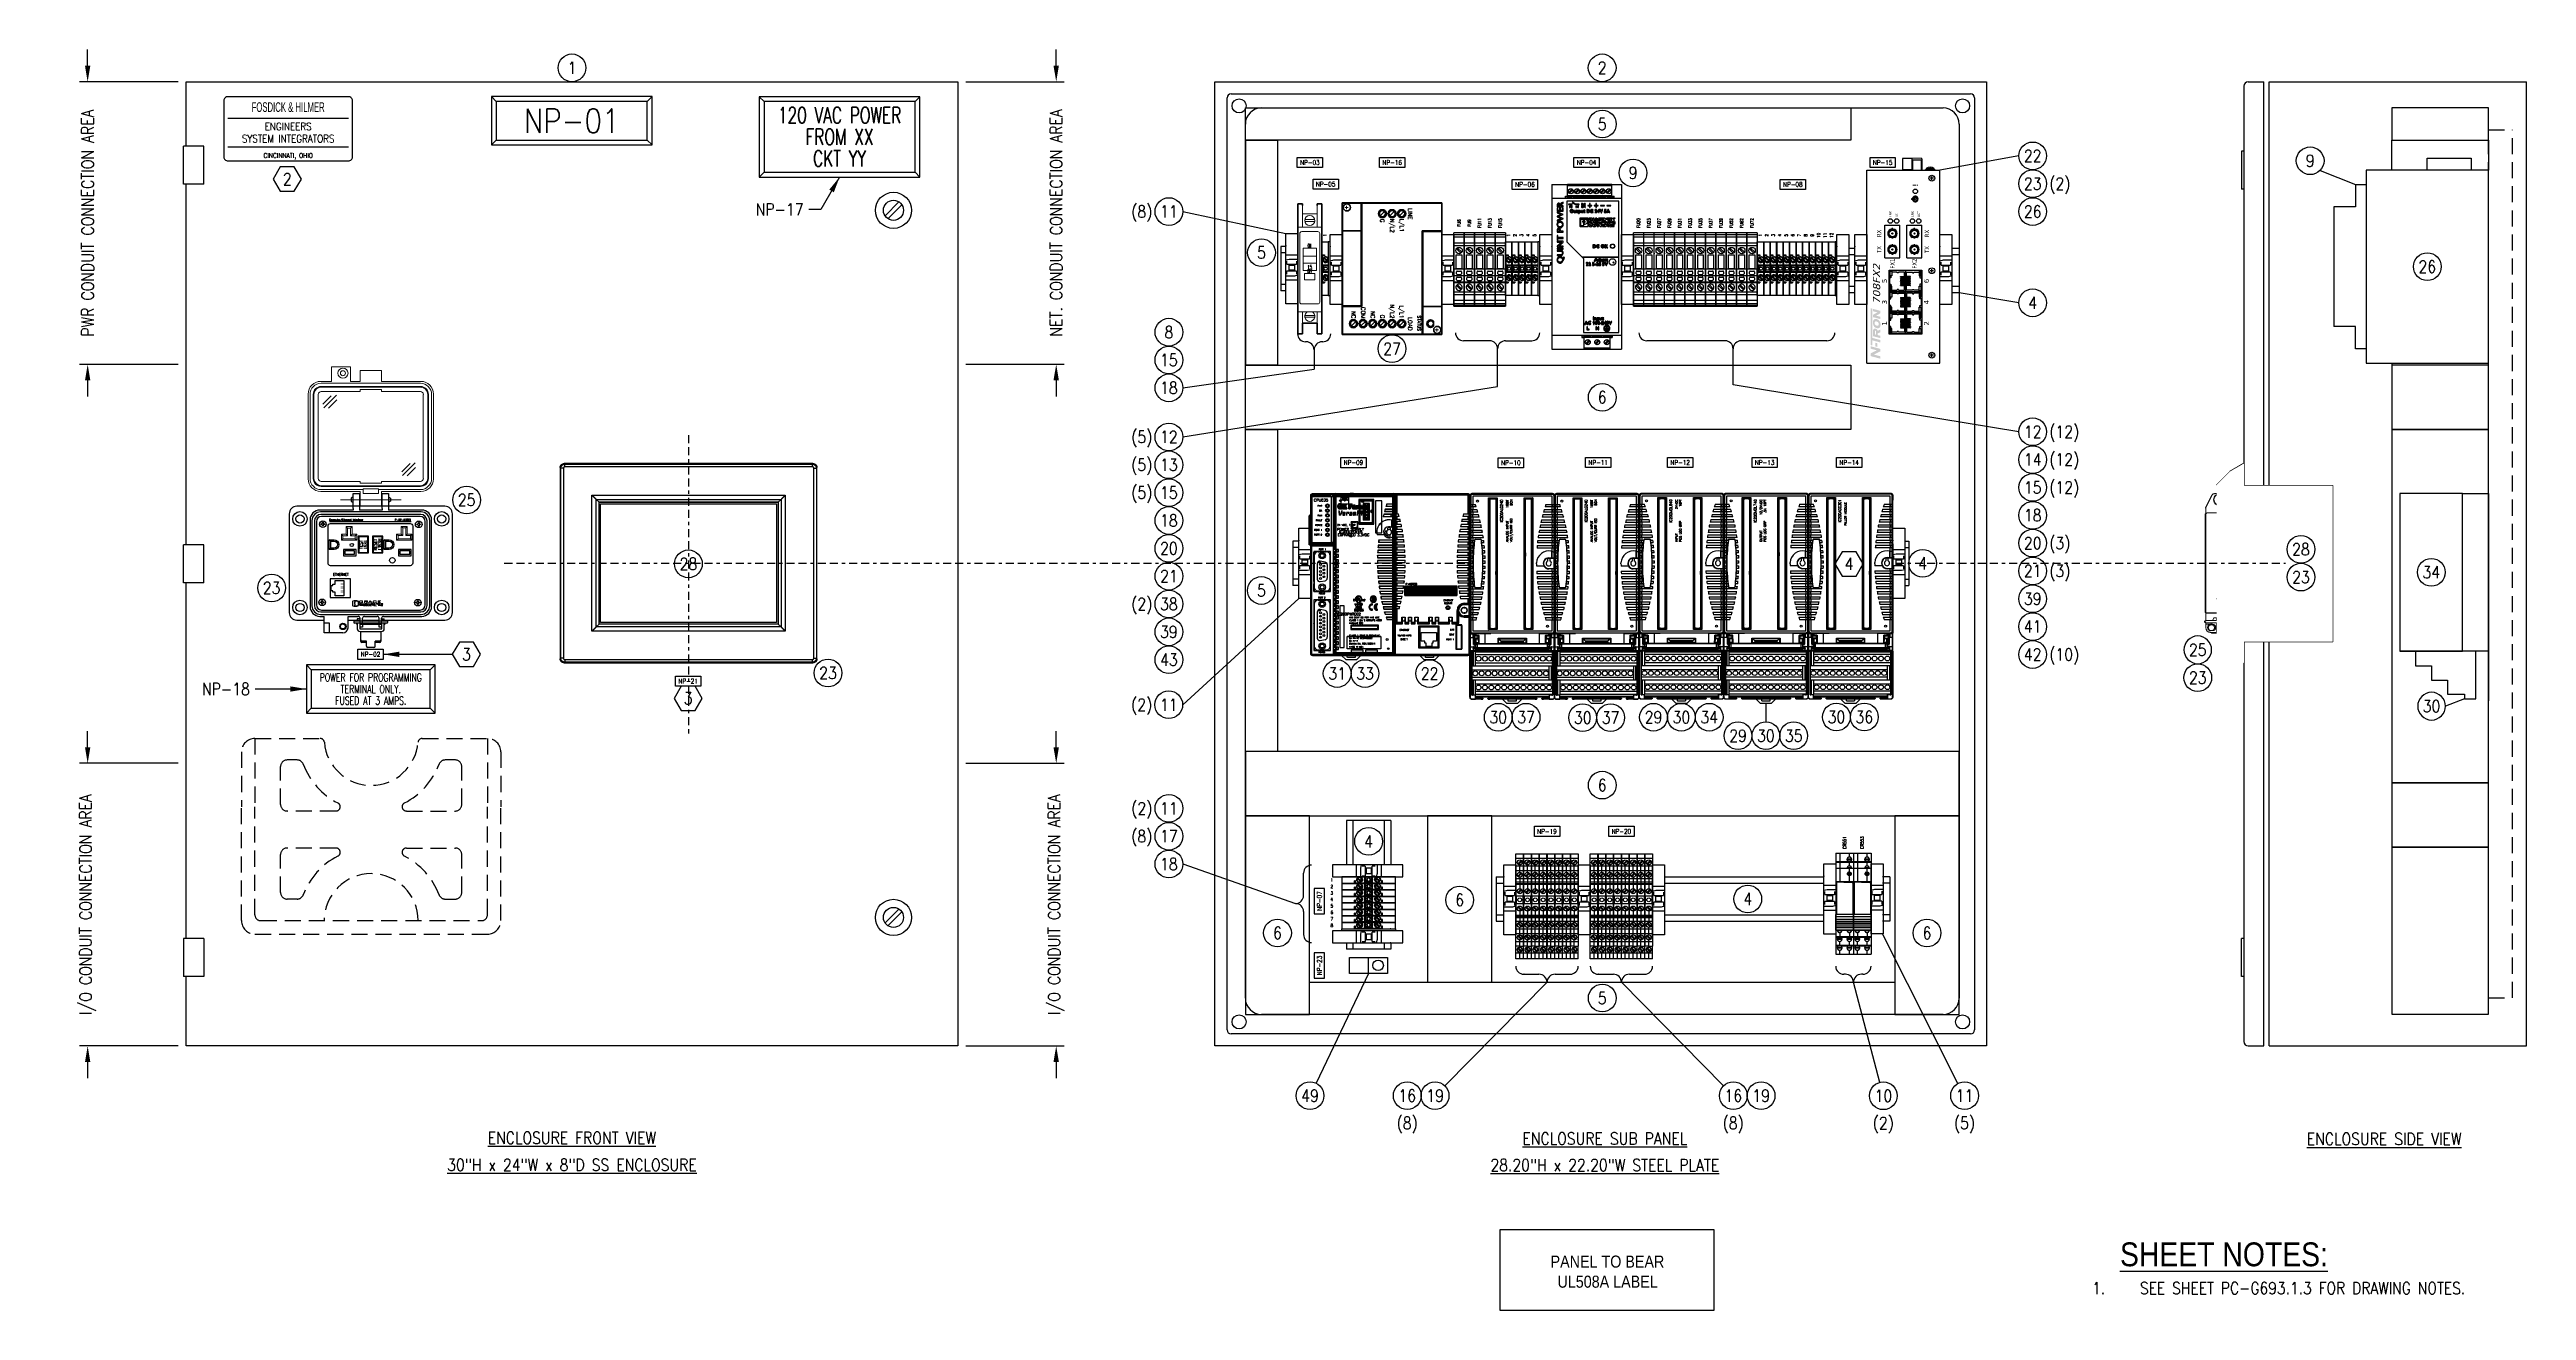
# Model space of a CAD drawing. Header units: inches. Extents: x -4 to 280, y -9 to 35.
# Drawn here: x -4.2 to 72.8, y -8.2 to 31 of the extents above; entities that cross this region are included whole.
import ezdxf
from ezdxf.enums import TextEntityAlignment as Align

# ---------------------------------------------------------------- set-up
doc = ezdxf.new("R2010")
doc.units = ezdxf.units.IN
doc.header["$LTSCALE"] = 0.5
doc.header["$MEASUREMENT"] = 0
doc.set_wipeout_variables(frame=1)
for name, pattern in [('BORDER', [1.75, 0.5, -0.25, 0.5, -0.25, 0, -0.25]), ('DASHED', [0.75, 0.5, -0.25]), ('DOT', [0.25, 0, -0.25]), ('SLDSECTION0', [10.16, 6.35, -1.27, 1.27, -1.27])]:
    doc.linetypes.add(name, pattern=pattern)
doc.layers.get('Defpoints').update_dxf_attribs({"color": 252})
for name, color, linetype in [('0 @ 4', 7, 'Continuous'), ('1', 7, 'Continuous'), ('204', 7, 'Continuous'), ('214', 7, 'Continuous'), ('cpue05', 7, 'Continuous'), ('DATABC', 5, 'Continuous'), ('DATABOLD', 1, 'Continuous'), ('DATAINFO', 32, 'Continuous'), ('DATAL1', 6, 'Continuous'), ('DATAL3', 181, 'Continuous'), ('DATASM', 7, 'Continuous'), ('E-POWR-CIRC', 90, 'Continuous'), ('E-POWR-IDEN', 11, 'Continuous'), ('E-POWR-IDEN @ 4', 11, 'Continuous'), ('IOBASE', 177, 'Continuous'), ('LAYER_1_0', 160, 'Continuous'), ('MODEL', 7, 'Continuous'), ('PITEM', 20, 'Continuous'), ('PS-COVER', 177, 'Continuous'), ('SYMBOL', 4, 'Continuous'), ('TEXT1', 3, 'Continuous'), ('WIRENO', 71, 'Continuous')]:
    doc.layers.add(name, color=color, linetype=linetype)
for name, color, linetype, lineweight in [('1尺寸线', 5, 'Continuous', 15), ('CONTINUOUS1', 7, 'Continuous', 20), ('CONTINUOUS2', 254, 'Continuous', 40), ('E-EQPM', 6, 'Continuous', 35), ('G-Anno-Sheet-Note @ 4', 151, 'Continuous', 25), ('G-Anno-Std-Note', 151, 'Continuous', 25), ('G-Anno-Std-Note @ 4', 151, 'Continuous', 25), ('REV2', 1, 'Continuous', 5), ('TERM_24VDC', 5, 'Continuous', 5), ('图层2', 1, 'SLDSECTION0', 9), ('粗实线', 7, 'Continuous', 30)]:
    doc.layers.add(name, color=color, linetype=linetype, lineweight=lineweight)
doc.styles.add('BASE-TXT1', font='romans.shx', dxfattribs={"width": 0.9})
doc.styles.add('BASE-TXT2', font='romand.shx')
doc.styles.add('BOLD', font='bgothl.ttf', dxfattribs={"width": 0.85, "height": 0.375})
doc.styles.add('N-TRON-A', font='tahoma.ttf')
doc.styles.add('Note', font='romans.shx', dxfattribs={"width": 0.75})
doc.styles.add('ROMAND', font='romand')
doc.styles.add('RomanS', font='romans.shx', dxfattribs={"width": 0.85})
doc.styles.add('SIMPLEX', font='SIMPLEX.shx')
doc.styles.get("Standard").update_dxf_attribs({"font": 'romans.shx', "width": 0.85})
doc.styles.add('WD', font='romans.shx')
doc.dimstyles.new('FH_Arrow_Leader', dxfattribs={"dimscale": 96, "dimtxt": 0.09375, "dimasz": 0.125, "dimexe": 0.0625, "dimexo": 0.0625, "dimgap": 0.09, "dimtad": 0, "dimtih": 1, "dimtoh": 1, "dimdec": 4, "dimzin": 0, "dimdsep": 46, "dimlunit": 4, "dimtxsty": 'RomanS', "dimcen": 0.09, "dimadec": 0, "dimazin": 0, "dimtfac": 1, "dimtdec": 4, "dimtofl": 0, "dimtmove": 0, "dimatfit": 3, "dimfxl": 1, "dimtolj": 1, "dimtzin": 0, "dimarcsym": 0})

# ---------------------------------------------------------------- blocks, each defined once
blk = doc.blocks.new('Surge')
for p, q in [((0, 0), (0, 4.101)), ((3.1, 4.101), (0, 4.101)), ((0, 0), (0, 4.1)), ((3.088, 4.089), (0.012, 4.089)), ((3.088, 4.089), (3.088, 0.012)), ((3.1, 0), (3.1, 4.101)), ((3.1, 0), (3.1, 4.1)), ((0, 0), (3.1, 0)), ((3.1, 0), (0, 0)), ((3.088, 0.012), (0.012, 0.012))]:
    blk.add_line(p, q)
at = {"color": 8}
for p, q in [((0.589, 4.089), (0.589, 0.898)), ((0.611, 4.089), (0.611, 0.876)), ((0.611, 3.226), (0.012, 3.226)), ((0.262, 3.684), (0.262, 3.838)), ((1.314, 3.832), (1.179, 3.697)), ((1.619, 3.833), (1.479, 3.693)), ((1.781, 3.692), (1.916, 3.832)), ((2.214, 3.832), (2.079, 3.697)), ((2.519, 3.833), (2.379, 3.693)), ((2.489, 0.012), (2.489, 3.226)), ((3.088, 3.226), (2.489, 3.226)), ((2.511, 3.204), (2.489, 3.226)), ((2.511, 0.012), (2.511, 3.204)), ((3.088, 3.204), (2.511, 3.204)), ((2.681, 3.692), (2.816, 3.832)), ((0.012, 0.898), (0.589, 0.898)), ((0.012, 0.876), (0.611, 0.876)), ((0.589, 0.898), (0.611, 0.876)), ((3.088, 0.875), (2.489, 0.875)), ((1.318, 0.408), (1.183, 0.268)), ((1.48, 0.267), (1.62, 0.407)), ((1.785, 0.268), (1.92, 0.403))]:
    blk.add_line(p, q, dxfattribs=at)
for centre, radius in [((0.145, 3.955), 0.11), ((1.25, 3.761), 0.125), ((1.25, 3.761), 0.0956), ((1.55, 3.761), 0.125), ((1.552, 3.761), 0.0984), ((1.85, 3.761), 0.125), ((1.849, 3.761), 0.0976), ((2.15, 3.761), 0.125), ((2.15, 3.761), 0.0956), ((2.45, 3.761), 0.125), ((2.452, 3.761), 0.0984), ((2.75, 3.761), 0.125), ((2.749, 3.761), 0.0976), ((0.35, 3.761), 0.088), ((1.25, 0.339), 0.125), ((1.25, 0.339), 0.0976), ((1.55, 0.339), 0.125), ((1.547, 0.339), 0.0984), ((1.85, 0.339), 0.125), ((1.849, 0.339), 0.0956), ((2.955, 0.145), 0.11)]:
    blk.add_circle(centre, radius, dxfattribs=at)
blk.add_arc((0.35, 3.761), 0.117, 221.18815, 138.81185, dxfattribs=at)
for p in [(0.145, 3.955), (2.955, 0.145)]:
    blk.add_text('+', height=0.125, rotation=90, dxfattribs=at).set_placement(p, align=Align.MIDDLE)
for s, height, p in [('STATUS', 0.1, (0.757, 3.747)), ('LOAD', 0.125, (1.048, 3.766)), ('LINE', 0.125, (1.048, 0.344))]:
    blk.add_text(s, height=height, rotation=90, dxfattribs=at).set_placement(p, align=Align.CENTER)
for s, p in [('L/L1', (1.315, 3.597)), ('N/L2', (1.612, 3.597)), ('G', (1.914, 3.597)), ('NC', (2.211, 3.597)), ('COM', (2.507, 3.597)), ('NC', (2.809, 3.597))]:
    blk.add_text(s, height=0.125, rotation=90, dxfattribs=at).set_placement(p, align=Align.RIGHT)
for s, p in [('L/L1', (1.312, 0.5)), ('N/L2', (1.605, 0.5)), ('G', (1.916, 0.5))]:
    blk.add_text(s, height=0.125, rotation=90, dxfattribs=at).set_placement(p)
blk = doc.blocks.new('A$C6E383473')
at = {"layer": 'E-EQPM'}
blk.add_blockref('Surge', (0, 0), dxfattribs=at)
blk = doc.blocks.new('IC200CHS022')
at = {"layer": '204', "color": 150, "linetype": 'Continuous'}
for p, q in [((4.366, 7.362), (4.366, 7.183)), ((4.366, 7.183), (4.368, 7.178)), ((4.367, 7.181), (4.366, 7.181)), ((4.368, 7.178), (4.368, 5.882)), ((4.371, 7.357), (4.371, 3.993)), ((6.936, 7.422), (4.426, 7.422)), ((4.431, 7.417), (4.97, 7.417)), ((4.99, 7.417), (5.016, 7.42)), ((5.016, 7.42), (6.933, 7.42)), ((5.016, 7.42), (5.016, 7.145)), ((5.016, 6.862), (5.016, 7.145)), ((5.017, 6.863), (5.017, 7.124)), ((5.017, 7.124), (5.502, 7.124)), ((5.139, 6.977), (5.139, 7.002)), ((5.139, 7.002), (5.164, 7.002)), ((5.164, 6.977), (5.139, 6.977)), ((5.164, 7.002), (5.164, 6.977)), ((5.239, 6.977), (5.239, 7.002)), ((5.239, 7.002), (5.264, 7.002)), ((5.264, 6.977), (5.239, 6.977)), ((5.264, 7.002), (5.264, 6.977)), ((5.339, 6.977), (5.339, 7.002)), ((5.339, 7.002), (5.364, 7.002)), ((5.364, 6.977), (5.339, 6.977)), ((5.364, 7.002), (5.364, 6.977)), ((5.502, 7.124), (5.502, 4.616)), ((5.681, 5.14), (5.681, 7.103)), ((5.681, 7.103), (5.694, 7.103)), ((5.694, 7.103), (5.694, 7.143)), ((5.694, 7.103), (5.716, 7.081)), ((5.716, 7.081), (5.716, 5.162)), ((5.734, 7.183), (6.064, 7.183)), ((6.082, 7.081), (6.104, 7.103)), ((6.082, 5.162), (6.082, 7.081)), ((6.104, 7.143), (6.104, 7.103)), ((6.104, 7.103), (6.116, 7.103)), ((6.117, 7.11), (6.117, 7.124)), ((6.117, 7.124), (6.599, 7.124)), ((6.235, 6.977), (6.235, 7.002)), ((6.235, 7.002), (6.26, 7.002)), ((6.26, 6.977), (6.235, 6.977)), ((6.26, 7.002), (6.26, 6.977)), ((6.335, 6.977), (6.335, 7.002)), ((6.335, 7.002), (6.36, 7.002)), ((6.36, 6.977), (6.335, 6.977)), ((6.36, 7.002), (6.36, 6.977)), ((6.435, 6.977), (6.435, 7.002)), ((6.435, 7.002), (6.46, 7.002)), ((6.46, 6.977), (6.435, 6.977)), ((6.46, 7.002), (6.46, 6.977)), ((6.599, 7.124), (6.599, 3.345)), ((6.993, 7.36), (6.993, 7.207)), ((6.993, 7.207), (6.996, 7.212)), ((6.993, 5.853), (6.993, 7.207)), ((6.996, 7.212), (6.996, 7.362)), ((4.99, 6.857), (5.016, 6.862)), ((5.016, 6.777), (4.99, 6.783)), ((5.016, 5.287), (5.016, 6.777)), ((5.017, 5.288), (5.017, 6.776)), ((5.139, 6.877), (5.139, 6.902)), ((5.139, 6.902), (5.164, 6.902)), ((5.164, 6.877), (5.139, 6.877)), ((5.139, 6.777), (5.139, 6.802)), ((5.139, 6.802), (5.164, 6.802)), ((5.164, 6.777), (5.139, 6.777)), ((5.139, 6.677), (5.139, 6.702)), ((5.139, 6.702), (5.164, 6.702)), ((5.164, 6.677), (5.139, 6.677)), ((5.139, 6.577), (5.139, 6.602)), ((5.139, 6.602), (5.164, 6.602)), ((5.164, 6.577), (5.139, 6.577)), ((5.139, 6.477), (5.139, 6.502)), ((5.139, 6.502), (5.164, 6.502)), ((5.164, 6.477), (5.139, 6.477)), ((5.139, 6.377), (5.139, 6.402)), ((5.139, 6.402), (5.164, 6.402)), ((5.164, 6.377), (5.139, 6.377)), ((5.139, 6.277), (5.139, 6.302)), ((5.139, 6.302), (5.164, 6.302)), ((5.164, 6.277), (5.139, 6.277)), ((5.139, 6.177), (5.139, 6.202)), ((5.139, 6.202), (5.164, 6.202)), ((5.164, 6.177), (5.139, 6.177)), ((5.164, 6.902), (5.164, 6.877)), ((5.164, 6.802), (5.164, 6.777)), ((5.164, 6.702), (5.164, 6.677)), ((5.164, 6.602), (5.164, 6.577)), ((5.164, 6.502), (5.164, 6.477)), ((5.164, 6.402), (5.164, 6.377)), ((5.164, 6.302), (5.164, 6.277)), ((5.164, 6.202), (5.164, 6.177)), ((5.239, 6.877), (5.239, 6.902)), ((5.239, 6.902), (5.264, 6.902)), ((5.264, 6.877), (5.239, 6.877)), ((5.239, 6.777), (5.239, 6.802)), ((5.239, 6.802), (5.264, 6.802)), ((5.264, 6.777), (5.239, 6.777)), ((5.239, 6.677), (5.239, 6.702)), ((5.239, 6.702), (5.264, 6.702)), ((5.264, 6.677), (5.239, 6.677)), ((5.239, 6.577), (5.239, 6.602)), ((5.239, 6.602), (5.264, 6.602)), ((5.264, 6.577), (5.239, 6.577)), ((5.239, 6.477), (5.239, 6.502)), ((5.239, 6.502), (5.264, 6.502)), ((5.264, 6.477), (5.239, 6.477)), ((5.239, 6.377), (5.239, 6.402)), ((5.239, 6.402), (5.264, 6.402)), ((5.264, 6.377), (5.239, 6.377)), ((5.239, 6.277), (5.239, 6.302)), ((5.239, 6.302), (5.264, 6.302)), ((5.264, 6.277), (5.239, 6.277)), ((5.239, 6.177), (5.239, 6.202)), ((5.239, 6.202), (5.264, 6.202)), ((5.264, 6.177), (5.239, 6.177)), ((5.264, 6.902), (5.264, 6.877)), ((5.264, 6.802), (5.264, 6.777)), ((5.264, 6.702), (5.264, 6.677)), ((5.264, 6.602), (5.264, 6.577)), ((5.264, 6.502), (5.264, 6.477)), ((5.264, 6.402), (5.264, 6.377)), ((5.264, 6.302), (5.264, 6.277)), ((5.264, 6.202), (5.264, 6.177)), ((5.339, 6.877), (5.339, 6.902)), ((5.339, 6.902), (5.364, 6.902)), ((5.364, 6.877), (5.339, 6.877)), ((5.339, 6.777), (5.339, 6.802)), ((5.339, 6.802), (5.364, 6.802)), ((5.364, 6.777), (5.339, 6.777)), ((5.339, 6.677), (5.339, 6.702)), ((5.339, 6.702), (5.364, 6.702)), ((5.364, 6.677), (5.339, 6.677)), ((5.339, 6.577), (5.339, 6.602)), ((5.339, 6.602), (5.364, 6.602)), ((5.364, 6.577), (5.339, 6.577)), ((5.339, 6.477), (5.339, 6.502)), ((5.339, 6.502), (5.364, 6.502)), ((5.364, 6.477), (5.339, 6.477)), ((5.339, 6.377), (5.339, 6.402)), ((5.339, 6.402), (5.364, 6.402)), ((5.364, 6.377), (5.339, 6.377)), ((5.339, 6.277), (5.339, 6.302)), ((5.339, 6.302), (5.364, 6.302)), ((5.364, 6.277), (5.339, 6.277)), ((5.339, 6.177), (5.339, 6.202)), ((5.339, 6.202), (5.364, 6.202)), ((5.364, 6.177), (5.339, 6.177)), ((5.364, 6.902), (5.364, 6.877)), ((5.364, 6.802), (5.364, 6.777)), ((5.364, 6.702), (5.364, 6.677)), ((5.364, 6.602), (5.364, 6.577)), ((5.364, 6.502), (5.364, 6.477)), ((5.364, 6.402), (5.364, 6.377)), ((5.364, 6.302), (5.364, 6.277)), ((5.364, 6.202), (5.364, 6.177)), ((6.235, 6.877), (6.235, 6.902)), ((6.235, 6.902), (6.26, 6.902)), ((6.26, 6.877), (6.235, 6.877)), ((6.235, 6.777), (6.235, 6.802)), ((6.235, 6.802), (6.26, 6.802)), ((6.26, 6.777), (6.235, 6.777)), ((6.235, 6.677), (6.235, 6.702)), ((6.235, 6.702), (6.26, 6.702)), ((6.26, 6.677), (6.235, 6.677)), ((6.235, 6.577), (6.235, 6.602)), ((6.235, 6.602), (6.26, 6.602)), ((6.26, 6.577), (6.235, 6.577)), ((6.235, 6.477), (6.235, 6.502)), ((6.235, 6.502), (6.26, 6.502)), ((6.26, 6.477), (6.235, 6.477)), ((6.235, 6.377), (6.235, 6.402)), ((6.235, 6.402), (6.26, 6.402)), ((6.26, 6.377), (6.235, 6.377)), ((6.235, 6.277), (6.235, 6.302)), ((6.235, 6.302), (6.26, 6.302)), ((6.26, 6.277), (6.235, 6.277)), ((6.235, 6.177), (6.235, 6.202)), ((6.235, 6.202), (6.26, 6.202)), ((6.26, 6.177), (6.235, 6.177)), ((6.26, 6.902), (6.26, 6.877)), ((6.26, 6.802), (6.26, 6.777)), ((6.26, 6.702), (6.26, 6.677)), ((6.26, 6.602), (6.26, 6.577)), ((6.26, 6.502), (6.26, 6.477)), ((6.26, 6.402), (6.26, 6.377)), ((6.26, 6.302), (6.26, 6.277)), ((6.26, 6.202), (6.26, 6.177)), ((6.335, 6.877), (6.335, 6.902)), ((6.335, 6.902), (6.36, 6.902)), ((6.36, 6.877), (6.335, 6.877)), ((6.335, 6.777), (6.335, 6.802)), ((6.335, 6.802), (6.36, 6.802)), ((6.36, 6.777), (6.335, 6.777)), ((6.335, 6.677), (6.335, 6.702)), ((6.335, 6.702), (6.36, 6.702)), ((6.36, 6.677), (6.335, 6.677)), ((6.335, 6.577), (6.335, 6.602)), ((6.335, 6.602), (6.36, 6.602)), ((6.36, 6.577), (6.335, 6.577)), ((6.335, 6.477), (6.335, 6.502)), ((6.335, 6.502), (6.36, 6.502)), ((6.36, 6.477), (6.335, 6.477)), ((6.335, 6.377), (6.335, 6.402)), ((6.335, 6.402), (6.36, 6.402)), ((6.36, 6.377), (6.335, 6.377)), ((6.335, 6.277), (6.335, 6.302)), ((6.335, 6.302), (6.36, 6.302)), ((6.36, 6.277), (6.335, 6.277)), ((6.335, 6.177), (6.335, 6.202)), ((6.335, 6.202), (6.36, 6.202)), ((6.36, 6.177), (6.335, 6.177)), ((6.36, 6.902), (6.36, 6.877)), ((6.36, 6.802), (6.36, 6.777)), ((6.36, 6.702), (6.36, 6.677)), ((6.36, 6.602), (6.36, 6.577)), ((6.36, 6.502), (6.36, 6.477)), ((6.36, 6.402), (6.36, 6.377)), ((6.36, 6.302), (6.36, 6.277)), ((6.36, 6.202), (6.36, 6.177)), ((6.435, 6.877), (6.435, 6.902)), ((6.435, 6.902), (6.46, 6.902)), ((6.46, 6.877), (6.435, 6.877)), ((6.435, 6.777), (6.435, 6.802)), ((6.435, 6.802), (6.46, 6.802)), ((6.46, 6.777), (6.435, 6.777)), ((6.435, 6.677), (6.435, 6.702)), ((6.435, 6.702), (6.46, 6.702)), ((6.46, 6.677), (6.435, 6.677)), ((6.435, 6.577), (6.435, 6.602)), ((6.435, 6.602), (6.46, 6.602)), ((6.46, 6.577), (6.435, 6.577)), ((6.435, 6.477), (6.435, 6.502)), ((6.435, 6.502), (6.46, 6.502)), ((6.46, 6.477), (6.435, 6.477)), ((6.435, 6.377), (6.435, 6.402)), ((6.435, 6.402), (6.46, 6.402)), ((6.46, 6.377), (6.435, 6.377)), ((6.435, 6.277), (6.435, 6.302)), ((6.435, 6.302), (6.46, 6.302)), ((6.46, 6.277), (6.435, 6.277)), ((6.435, 6.177), (6.435, 6.202)), ((6.435, 6.202), (6.46, 6.202)), ((6.46, 6.177), (6.435, 6.177)), ((6.46, 6.902), (6.46, 6.877)), ((6.46, 6.802), (6.46, 6.777)), ((6.46, 6.702), (6.46, 6.677)), ((6.46, 6.602), (6.46, 6.577)), ((6.46, 6.502), (6.46, 6.477)), ((6.46, 6.402), (6.46, 6.377)), ((6.46, 6.302), (6.46, 6.277)), ((6.46, 6.202), (6.46, 6.177)), ((4.352, 5.889), (4.352, 6.112)), ((4.368, 5.882), (4.366, 5.877)), ((4.366, 5.878), (4.367, 5.878)), ((4.366, 5.877), (4.366, 3.08)), ((5.139, 6.077), (5.139, 6.102)), ((5.139, 6.102), (5.164, 6.102)), ((5.164, 6.077), (5.139, 6.077)), ((5.139, 5.977), (5.139, 6.002)), ((5.139, 6.002), (5.164, 6.002)), ((5.164, 5.977), (5.139, 5.977)), ((5.139, 5.877), (5.139, 5.902)), ((5.139, 5.902), (5.164, 5.902)), ((5.164, 5.877), (5.139, 5.877)), ((5.139, 5.777), (5.139, 5.802)), ((5.139, 5.802), (5.164, 5.802)), ((5.164, 5.777), (5.139, 5.777)), ((5.139, 5.677), (5.139, 5.702)), ((5.139, 5.702), (5.164, 5.702)), ((5.164, 5.677), (5.139, 5.677)), ((5.139, 5.577), (5.139, 5.602)), ((5.139, 5.602), (5.164, 5.602)), ((5.164, 5.577), (5.139, 5.577)), ((5.139, 5.477), (5.139, 5.502)), ((5.139, 5.502), (5.164, 5.502)), ((5.164, 5.477), (5.139, 5.477)), ((5.139, 5.377), (5.139, 5.402)), ((5.139, 5.402), (5.164, 5.402)), ((5.164, 6.102), (5.164, 6.077)), ((5.164, 6.002), (5.164, 5.977)), ((5.164, 5.902), (5.164, 5.877)), ((5.164, 5.802), (5.164, 5.777)), ((5.164, 5.702), (5.164, 5.677)), ((5.164, 5.602), (5.164, 5.577)), ((5.164, 5.502), (5.164, 5.477)), ((5.164, 5.402), (5.164, 5.377)), ((5.239, 6.077), (5.239, 6.102)), ((5.239, 6.102), (5.264, 6.102)), ((5.264, 6.077), (5.239, 6.077)), ((5.239, 5.977), (5.239, 6.002)), ((5.239, 6.002), (5.264, 6.002)), ((5.264, 5.977), (5.239, 5.977)), ((5.239, 5.877), (5.239, 5.902)), ((5.239, 5.902), (5.264, 5.902)), ((5.264, 5.877), (5.239, 5.877)), ((5.239, 5.777), (5.239, 5.802)), ((5.239, 5.802), (5.264, 5.802)), ((5.264, 5.777), (5.239, 5.777)), ((5.239, 5.677), (5.239, 5.702)), ((5.239, 5.702), (5.264, 5.702)), ((5.264, 5.677), (5.239, 5.677)), ((5.239, 5.577), (5.239, 5.602)), ((5.239, 5.602), (5.264, 5.602)), ((5.264, 5.577), (5.239, 5.577)), ((5.239, 5.477), (5.239, 5.502)), ((5.239, 5.502), (5.264, 5.502)), ((5.264, 5.477), (5.239, 5.477)), ((5.239, 5.377), (5.239, 5.402)), ((5.239, 5.402), (5.264, 5.402)), ((5.264, 6.102), (5.264, 6.077)), ((5.264, 6.002), (5.264, 5.977)), ((5.264, 5.902), (5.264, 5.877)), ((5.264, 5.802), (5.264, 5.777)), ((5.264, 5.702), (5.264, 5.677)), ((5.264, 5.602), (5.264, 5.577)), ((5.264, 5.502), (5.264, 5.477)), ((5.264, 5.402), (5.264, 5.377)), ((5.339, 6.077), (5.339, 6.102)), ((5.339, 6.102), (5.364, 6.102)), ((5.364, 6.077), (5.339, 6.077)), ((5.339, 5.977), (5.339, 6.002)), ((5.339, 6.002), (5.364, 6.002)), ((5.364, 5.977), (5.339, 5.977)), ((5.339, 5.877), (5.339, 5.902)), ((5.339, 5.902), (5.364, 5.902)), ((5.364, 5.877), (5.339, 5.877)), ((5.339, 5.777), (5.339, 5.802)), ((5.339, 5.802), (5.364, 5.802)), ((5.364, 5.777), (5.339, 5.777)), ((5.339, 5.677), (5.339, 5.702)), ((5.339, 5.702), (5.364, 5.702)), ((5.364, 5.677), (5.339, 5.677)), ((5.339, 5.577), (5.339, 5.602)), ((5.339, 5.602), (5.364, 5.602)), ((5.364, 5.577), (5.339, 5.577)), ((5.339, 5.477), (5.339, 5.502)), ((5.339, 5.502), (5.364, 5.502)), ((5.364, 5.477), (5.339, 5.477)), ((5.339, 5.377), (5.339, 5.402)), ((5.339, 5.402), (5.364, 5.402)), ((5.364, 6.102), (5.364, 6.077)), ((5.364, 6.002), (5.364, 5.977)), ((5.364, 5.902), (5.364, 5.877)), ((5.364, 5.802), (5.364, 5.777)), ((5.364, 5.702), (5.364, 5.677)), ((5.364, 5.602), (5.364, 5.577)), ((5.364, 5.502), (5.364, 5.477)), ((5.364, 5.402), (5.364, 5.377)), ((6.235, 6.077), (6.235, 6.102)), ((6.235, 6.102), (6.26, 6.102)), ((6.26, 6.077), (6.235, 6.077)), ((6.235, 5.977), (6.235, 6.002)), ((6.235, 6.002), (6.26, 6.002)), ((6.26, 5.977), (6.235, 5.977)), ((6.235, 5.877), (6.235, 5.902)), ((6.235, 5.902), (6.26, 5.902)), ((6.26, 5.877), (6.235, 5.877)), ((6.235, 5.777), (6.235, 5.802)), ((6.235, 5.802), (6.26, 5.802)), ((6.26, 5.777), (6.235, 5.777)), ((6.235, 5.677), (6.235, 5.702)), ((6.235, 5.702), (6.26, 5.702)), ((6.26, 5.677), (6.235, 5.677)), ((6.235, 5.577), (6.235, 5.602)), ((6.235, 5.602), (6.26, 5.602)), ((6.26, 5.577), (6.235, 5.577)), ((6.235, 5.477), (6.235, 5.502)), ((6.235, 5.502), (6.26, 5.502)), ((6.26, 5.477), (6.235, 5.477)), ((6.235, 5.377), (6.235, 5.402)), ((6.235, 5.402), (6.26, 5.402)), ((6.26, 6.102), (6.26, 6.077)), ((6.26, 6.002), (6.26, 5.977)), ((6.26, 5.902), (6.26, 5.877)), ((6.26, 5.802), (6.26, 5.777)), ((6.26, 5.702), (6.26, 5.677)), ((6.26, 5.602), (6.26, 5.577)), ((6.26, 5.502), (6.26, 5.477)), ((6.26, 5.402), (6.26, 5.377)), ((6.335, 6.077), (6.335, 6.102)), ((6.335, 6.102), (6.36, 6.102)), ((6.36, 6.077), (6.335, 6.077)), ((6.335, 5.977), (6.335, 6.002)), ((6.335, 6.002), (6.36, 6.002)), ((6.36, 5.977), (6.335, 5.977)), ((6.335, 5.877), (6.335, 5.902)), ((6.335, 5.902), (6.36, 5.902)), ((6.36, 5.877), (6.335, 5.877)), ((6.335, 5.777), (6.335, 5.802)), ((6.335, 5.802), (6.36, 5.802)), ((6.36, 5.777), (6.335, 5.777)), ((6.335, 5.677), (6.335, 5.702)), ((6.335, 5.702), (6.36, 5.702)), ((6.36, 5.677), (6.335, 5.677)), ((6.335, 5.577), (6.335, 5.602)), ((6.335, 5.602), (6.36, 5.602)), ((6.36, 5.577), (6.335, 5.577)), ((6.335, 5.477), (6.335, 5.502)), ((6.335, 5.502), (6.36, 5.502)), ((6.36, 5.477), (6.335, 5.477)), ((6.335, 5.377), (6.335, 5.402)), ((6.335, 5.402), (6.36, 5.402)), ((6.36, 6.102), (6.36, 6.077)), ((6.36, 6.002), (6.36, 5.977)), ((6.36, 5.902), (6.36, 5.877)), ((6.36, 5.802), (6.36, 5.777)), ((6.36, 5.702), (6.36, 5.677)), ((6.36, 5.602), (6.36, 5.577)), ((6.36, 5.502), (6.36, 5.477)), ((6.36, 5.402), (6.36, 5.377)), ((6.435, 6.077), (6.435, 6.102)), ((6.435, 6.102), (6.46, 6.102)), ((6.46, 6.077), (6.435, 6.077)), ((6.435, 5.977), (6.435, 6.002)), ((6.435, 6.002), (6.46, 6.002)), ((6.46, 5.977), (6.435, 5.977)), ((6.435, 5.877), (6.435, 5.902)), ((6.435, 5.902), (6.46, 5.902)), ((6.46, 5.877), (6.435, 5.877)), ((6.435, 5.777), (6.435, 5.802)), ((6.435, 5.802), (6.46, 5.802)), ((6.46, 5.777), (6.435, 5.777)), ((6.435, 5.677), (6.435, 5.702)), ((6.435, 5.702), (6.46, 5.702)), ((6.46, 5.677), (6.435, 5.677)), ((6.435, 5.577), (6.435, 5.602)), ((6.435, 5.602), (6.46, 5.602)), ((6.46, 5.577), (6.435, 5.577)), ((6.435, 5.477), (6.435, 5.502)), ((6.435, 5.502), (6.46, 5.502)), ((6.46, 5.477), (6.435, 5.477)), ((6.435, 5.377), (6.435, 5.402)), ((6.435, 5.402), (6.46, 5.402)), ((6.46, 6.102), (6.46, 6.077)), ((6.46, 6.002), (6.46, 5.977)), ((6.46, 5.902), (6.46, 5.877)), ((6.46, 5.802), (6.46, 5.777)), ((6.46, 5.702), (6.46, 5.677)), ((6.46, 5.602), (6.46, 5.577)), ((6.46, 5.502), (6.46, 5.477)), ((6.46, 5.402), (6.46, 5.377)), ((6.996, 5.848), (6.993, 5.853)), ((6.996, 3.08), (6.996, 5.848)), ((4.99, 5.282), (5.016, 5.287)), ((5.016, 5.202), (4.99, 5.208)), ((5.016, 3.862), (5.016, 5.202)), ((5.017, 3.863), (5.017, 5.201)), ((5.164, 5.377), (5.139, 5.377)), ((5.139, 5.277), (5.139, 5.302)), ((5.139, 5.302), (5.164, 5.302)), ((5.164, 5.277), (5.139, 5.277)), ((5.139, 5.177), (5.139, 5.202)), ((5.139, 5.202), (5.164, 5.202)), ((5.164, 5.177), (5.139, 5.177)), ((5.139, 5.077), (5.139, 5.102)), ((5.139, 5.102), (5.164, 5.102)), ((5.164, 5.077), (5.139, 5.077)), ((5.139, 4.977), (5.139, 5.002)), ((5.139, 5.002), (5.164, 5.002)), ((5.164, 4.977), (5.139, 4.977)), ((5.139, 4.877), (5.139, 4.902)), ((5.139, 4.902), (5.164, 4.902)), ((5.164, 4.877), (5.139, 4.877)), ((5.139, 4.777), (5.139, 4.802)), ((5.139, 4.802), (5.164, 4.802)), ((5.164, 4.777), (5.139, 4.777)), ((5.139, 4.677), (5.139, 4.702)), ((5.139, 4.702), (5.164, 4.702)), ((5.164, 4.677), (5.139, 4.677)), ((5.164, 5.302), (5.164, 5.277)), ((5.164, 5.202), (5.164, 5.177)), ((5.164, 5.102), (5.164, 5.077)), ((5.164, 5.002), (5.164, 4.977)), ((5.164, 4.902), (5.164, 4.877)), ((5.164, 4.802), (5.164, 4.777)), ((5.164, 4.702), (5.164, 4.677)), ((5.264, 5.377), (5.239, 5.377)), ((5.239, 5.277), (5.239, 5.302)), ((5.239, 5.302), (5.264, 5.302)), ((5.264, 5.277), (5.239, 5.277)), ((5.239, 5.177), (5.239, 5.202)), ((5.239, 5.202), (5.264, 5.202)), ((5.264, 5.177), (5.239, 5.177)), ((5.239, 5.077), (5.239, 5.102)), ((5.239, 5.102), (5.264, 5.102)), ((5.264, 5.077), (5.239, 5.077)), ((5.239, 4.977), (5.239, 5.002)), ((5.239, 5.002), (5.264, 5.002)), ((5.264, 4.977), (5.239, 4.977)), ((5.239, 4.877), (5.239, 4.902)), ((5.239, 4.902), (5.264, 4.902)), ((5.264, 4.877), (5.239, 4.877)), ((5.239, 4.777), (5.239, 4.802)), ((5.239, 4.802), (5.264, 4.802)), ((5.264, 4.777), (5.239, 4.777)), ((5.239, 4.677), (5.239, 4.702)), ((5.239, 4.702), (5.264, 4.702)), ((5.264, 4.677), (5.239, 4.677)), ((5.264, 5.302), (5.264, 5.277)), ((5.264, 5.202), (5.264, 5.177)), ((5.264, 5.102), (5.264, 5.077)), ((5.264, 5.002), (5.264, 4.977)), ((5.264, 4.902), (5.264, 4.877)), ((5.264, 4.802), (5.264, 4.777)), ((5.264, 4.702), (5.264, 4.677)), ((5.364, 5.377), (5.339, 5.377)), ((5.339, 5.277), (5.339, 5.302)), ((5.339, 5.302), (5.364, 5.302)), ((5.364, 5.277), (5.339, 5.277)), ((5.339, 5.177), (5.339, 5.202)), ((5.339, 5.202), (5.364, 5.202)), ((5.364, 5.177), (5.339, 5.177)), ((5.339, 5.077), (5.339, 5.102)), ((5.339, 5.102), (5.364, 5.102)), ((5.364, 5.077), (5.339, 5.077)), ((5.339, 4.977), (5.339, 5.002)), ((5.339, 5.002), (5.364, 5.002)), ((5.364, 4.977), (5.339, 4.977)), ((5.339, 4.877), (5.339, 4.902)), ((5.339, 4.902), (5.364, 4.902)), ((5.364, 4.877), (5.339, 4.877)), ((5.339, 4.777), (5.339, 4.802)), ((5.339, 4.802), (5.364, 4.802)), ((5.364, 4.777), (5.339, 4.777)), ((5.339, 4.677), (5.339, 4.702)), ((5.339, 4.702), (5.364, 4.702)), ((5.364, 4.677), (5.339, 4.677)), ((5.364, 5.302), (5.364, 5.277)), ((5.364, 5.202), (5.364, 5.177)), ((5.364, 5.102), (5.364, 5.077)), ((5.364, 5.002), (5.364, 4.977)), ((5.364, 4.902), (5.364, 4.877)), ((5.364, 4.802), (5.364, 4.777)), ((5.364, 4.702), (5.364, 4.677)), ((5.694, 5.14), (5.681, 5.14)), ((5.716, 5.162), (5.694, 5.14)), ((5.694, 5.1), (5.694, 5.14)), ((6.064, 5.06), (5.734, 5.06)), ((6.104, 5.14), (6.082, 5.162)), ((6.117, 3.345), (6.117, 5.133)), ((6.26, 5.377), (6.235, 5.377)), ((6.235, 5.277), (6.235, 5.302)), ((6.235, 5.302), (6.26, 5.302)), ((6.26, 5.277), (6.235, 5.277)), ((6.235, 5.177), (6.235, 5.202)), ((6.235, 5.202), (6.26, 5.202)), ((6.26, 5.177), (6.235, 5.177)), ((6.235, 5.077), (6.235, 5.102)), ((6.235, 5.102), (6.26, 5.102)), ((6.26, 5.077), (6.235, 5.077)), ((6.235, 4.977), (6.235, 5.002)), ((6.235, 5.002), (6.26, 5.002)), ((6.26, 4.977), (6.235, 4.977)), ((6.235, 4.877), (6.235, 4.902)), ((6.235, 4.902), (6.26, 4.902)), ((6.26, 4.877), (6.235, 4.877)), ((6.235, 4.777), (6.235, 4.802)), ((6.235, 4.802), (6.26, 4.802)), ((6.26, 4.777), (6.235, 4.777)), ((6.235, 4.677), (6.235, 4.702)), ((6.235, 4.702), (6.26, 4.702)), ((6.26, 4.677), (6.235, 4.677)), ((6.26, 5.302), (6.26, 5.277)), ((6.26, 5.202), (6.26, 5.177)), ((6.26, 5.102), (6.26, 5.077)), ((6.26, 5.002), (6.26, 4.977)), ((6.26, 4.902), (6.26, 4.877)), ((6.26, 4.802), (6.26, 4.777)), ((6.26, 4.702), (6.26, 4.677)), ((6.36, 5.377), (6.335, 5.377)), ((6.335, 5.277), (6.335, 5.302)), ((6.335, 5.302), (6.36, 5.302)), ((6.36, 5.277), (6.335, 5.277)), ((6.335, 5.177), (6.335, 5.202)), ((6.335, 5.202), (6.36, 5.202)), ((6.36, 5.177), (6.335, 5.177)), ((6.335, 5.077), (6.335, 5.102)), ((6.335, 5.102), (6.36, 5.102)), ((6.36, 5.077), (6.335, 5.077)), ((6.335, 4.977), (6.335, 5.002)), ((6.335, 5.002), (6.36, 5.002)), ((6.36, 4.977), (6.335, 4.977)), ((6.335, 4.877), (6.335, 4.902)), ((6.335, 4.902), (6.36, 4.902)), ((6.36, 4.877), (6.335, 4.877)), ((6.335, 4.777), (6.335, 4.802)), ((6.335, 4.802), (6.36, 4.802)), ((6.36, 4.777), (6.335, 4.777)), ((6.335, 4.677), (6.335, 4.702)), ((6.335, 4.702), (6.36, 4.702)), ((6.36, 4.677), (6.335, 4.677)), ((6.36, 5.302), (6.36, 5.277)), ((6.36, 5.202), (6.36, 5.177)), ((6.36, 5.102), (6.36, 5.077)), ((6.36, 5.002), (6.36, 4.977)), ((6.36, 4.902), (6.36, 4.877)), ((6.36, 4.802), (6.36, 4.777)), ((6.36, 4.702), (6.36, 4.677)), ((6.46, 5.377), (6.435, 5.377)), ((6.435, 5.277), (6.435, 5.302)), ((6.435, 5.302), (6.46, 5.302)), ((6.46, 5.277), (6.435, 5.277)), ((6.435, 5.177), (6.435, 5.202)), ((6.435, 5.202), (6.46, 5.202)), ((6.46, 5.177), (6.435, 5.177)), ((6.435, 5.077), (6.435, 5.102)), ((6.435, 5.102), (6.46, 5.102)), ((6.46, 5.077), (6.435, 5.077)), ((6.435, 4.977), (6.435, 5.002)), ((6.435, 5.002), (6.46, 5.002)), ((6.46, 4.977), (6.435, 4.977)), ((6.435, 4.877), (6.435, 4.902)), ((6.435, 4.902), (6.46, 4.902)), ((6.46, 4.877), (6.435, 4.877)), ((6.435, 4.777), (6.435, 4.802)), ((6.435, 4.802), (6.46, 4.802)), ((6.46, 4.777), (6.435, 4.777)), ((6.435, 4.677), (6.435, 4.702)), ((6.435, 4.702), (6.46, 4.702)), ((6.46, 4.677), (6.435, 4.677)), ((6.46, 5.302), (6.46, 5.277)), ((6.46, 5.202), (6.46, 5.177)), ((6.46, 5.102), (6.46, 5.077)), ((6.46, 5.002), (6.46, 4.977)), ((6.46, 4.902), (6.46, 4.877)), ((6.46, 4.802), (6.46, 4.777)), ((6.46, 4.702), (6.46, 4.677)), ((6.69, 5.283), (6.743, 5.283)), ((6.779, 5.129), (6.779, 5.182)), ((4.367, 3.945), (4.371, 3.953)), ((4.367, 3.621), (4.367, 3.945)), ((4.99, 3.857), (5.016, 3.862)), ((5.139, 4.577), (5.139, 4.602)), ((5.139, 4.602), (5.164, 4.602)), ((5.164, 4.577), (5.139, 4.577)), ((5.139, 4.477), (5.139, 4.502)), ((5.139, 4.502), (5.164, 4.502)), ((5.164, 4.477), (5.139, 4.477)), ((5.139, 4.377), (5.139, 4.402)), ((5.139, 4.402), (5.164, 4.402)), ((5.164, 4.377), (5.139, 4.377)), ((5.139, 4.277), (5.139, 4.302)), ((5.139, 4.302), (5.164, 4.302)), ((5.164, 4.277), (5.139, 4.277)), ((5.139, 4.177), (5.139, 4.202)), ((5.139, 4.202), (5.164, 4.202)), ((5.164, 4.177), (5.139, 4.177)), ((5.139, 4.077), (5.139, 4.102)), ((5.139, 4.102), (5.164, 4.102)), ((5.164, 4.077), (5.139, 4.077)), ((5.139, 3.977), (5.139, 4.002)), ((5.139, 4.002), (5.164, 4.002)), ((5.164, 3.977), (5.139, 3.977)), ((5.139, 3.877), (5.139, 3.902)), ((5.139, 3.902), (5.164, 3.902)), ((5.164, 3.877), (5.139, 3.877)), ((5.164, 4.602), (5.164, 4.577)), ((5.164, 4.502), (5.164, 4.477)), ((5.164, 4.402), (5.164, 4.377)), ((5.164, 4.302), (5.164, 4.277)), ((5.164, 4.202), (5.164, 4.177)), ((5.164, 4.102), (5.164, 4.077)), ((5.164, 4.002), (5.164, 3.977)), ((5.164, 3.902), (5.164, 3.877)), ((5.239, 4.577), (5.239, 4.602)), ((5.239, 4.602), (5.264, 4.602)), ((5.264, 4.577), (5.239, 4.577)), ((5.239, 4.477), (5.239, 4.502)), ((5.239, 4.502), (5.264, 4.502)), ((5.264, 4.477), (5.239, 4.477)), ((5.239, 4.377), (5.239, 4.402)), ((5.239, 4.402), (5.264, 4.402)), ((5.264, 4.377), (5.239, 4.377)), ((5.239, 4.277), (5.239, 4.302)), ((5.239, 4.302), (5.264, 4.302)), ((5.264, 4.277), (5.239, 4.277)), ((5.239, 4.177), (5.239, 4.202)), ((5.239, 4.202), (5.264, 4.202)), ((5.264, 4.177), (5.239, 4.177)), ((5.239, 4.077), (5.239, 4.102)), ((5.239, 4.102), (5.264, 4.102)), ((5.264, 4.077), (5.239, 4.077)), ((5.239, 3.977), (5.239, 4.002)), ((5.239, 4.002), (5.264, 4.002)), ((5.264, 3.977), (5.239, 3.977)), ((5.239, 3.877), (5.239, 3.902)), ((5.239, 3.902), (5.264, 3.902)), ((5.264, 3.877), (5.239, 3.877)), ((5.264, 4.602), (5.264, 4.577)), ((5.264, 4.502), (5.264, 4.477)), ((5.264, 4.402), (5.264, 4.377)), ((5.264, 4.302), (5.264, 4.277)), ((5.264, 4.202), (5.264, 4.177)), ((5.264, 4.102), (5.264, 4.077)), ((5.264, 4.002), (5.264, 3.977)), ((5.264, 3.902), (5.264, 3.877)), ((5.339, 4.577), (5.339, 4.602)), ((5.339, 4.602), (5.364, 4.602)), ((5.364, 4.577), (5.339, 4.577)), ((5.339, 4.477), (5.339, 4.502)), ((5.339, 4.502), (5.364, 4.502)), ((5.364, 4.477), (5.339, 4.477)), ((5.339, 4.377), (5.339, 4.402)), ((5.339, 4.402), (5.364, 4.402)), ((5.364, 4.377), (5.339, 4.377)), ((5.339, 4.277), (5.339, 4.302)), ((5.339, 4.302), (5.364, 4.302)), ((5.364, 4.277), (5.339, 4.277)), ((5.339, 4.177), (5.339, 4.202)), ((5.339, 4.202), (5.364, 4.202)), ((5.364, 4.177), (5.339, 4.177)), ((5.339, 4.077), (5.339, 4.102)), ((5.339, 4.102), (5.364, 4.102)), ((5.364, 4.077), (5.339, 4.077)), ((5.339, 3.977), (5.339, 4.002)), ((5.339, 4.002), (5.364, 4.002)), ((5.364, 3.977), (5.339, 3.977)), ((5.339, 3.877), (5.339, 3.902)), ((5.339, 3.902), (5.364, 3.902)), ((5.364, 3.877), (5.339, 3.877)), ((5.364, 4.602), (5.364, 4.577)), ((5.364, 4.502), (5.364, 4.477)), ((5.364, 4.402), (5.364, 4.377)), ((5.364, 4.302), (5.364, 4.277)), ((5.364, 4.202), (5.364, 4.177)), ((5.364, 4.102), (5.364, 4.077)), ((5.364, 4.002), (5.364, 3.977)), ((5.364, 3.902), (5.364, 3.877)), ((5.502, 4.616), (5.502, 3.815)), ((6.235, 4.577), (6.235, 4.602)), ((6.235, 4.602), (6.26, 4.602)), ((6.26, 4.577), (6.235, 4.577)), ((6.235, 4.477), (6.235, 4.502)), ((6.235, 4.502), (6.26, 4.502)), ((6.26, 4.477), (6.235, 4.477)), ((6.235, 4.377), (6.235, 4.402)), ((6.235, 4.402), (6.26, 4.402)), ((6.26, 4.377), (6.235, 4.377)), ((6.235, 4.277), (6.235, 4.302)), ((6.235, 4.302), (6.26, 4.302)), ((6.26, 4.277), (6.235, 4.277)), ((6.235, 4.177), (6.235, 4.202)), ((6.235, 4.202), (6.26, 4.202)), ((6.26, 4.177), (6.235, 4.177)), ((6.235, 4.077), (6.235, 4.102)), ((6.235, 4.102), (6.26, 4.102)), ((6.26, 4.077), (6.235, 4.077)), ((6.235, 3.977), (6.235, 4.002)), ((6.235, 4.002), (6.26, 4.002)), ((6.26, 3.977), (6.235, 3.977)), ((6.235, 3.877), (6.235, 3.902)), ((6.235, 3.902), (6.26, 3.902)), ((6.26, 3.877), (6.235, 3.877)), ((6.26, 4.602), (6.26, 4.577)), ((6.26, 4.502), (6.26, 4.477)), ((6.26, 4.402), (6.26, 4.377)), ((6.26, 4.302), (6.26, 4.277)), ((6.26, 4.202), (6.26, 4.177)), ((6.26, 4.102), (6.26, 4.077)), ((6.26, 4.002), (6.26, 3.977)), ((6.26, 3.902), (6.26, 3.877)), ((6.335, 4.577), (6.335, 4.602)), ((6.335, 4.602), (6.36, 4.602)), ((6.36, 4.577), (6.335, 4.577)), ((6.335, 4.477), (6.335, 4.502)), ((6.335, 4.502), (6.36, 4.502)), ((6.36, 4.477), (6.335, 4.477)), ((6.335, 4.377), (6.335, 4.402)), ((6.335, 4.402), (6.36, 4.402)), ((6.36, 4.377), (6.335, 4.377)), ((6.335, 4.277), (6.335, 4.302)), ((6.335, 4.302), (6.36, 4.302)), ((6.36, 4.277), (6.335, 4.277)), ((6.335, 4.177), (6.335, 4.202)), ((6.335, 4.202), (6.36, 4.202)), ((6.36, 4.177), (6.335, 4.177)), ((6.335, 4.077), (6.335, 4.102)), ((6.335, 4.102), (6.36, 4.102)), ((6.36, 4.077), (6.335, 4.077)), ((6.335, 3.977), (6.335, 4.002)), ((6.335, 4.002), (6.36, 4.002)), ((6.36, 3.977), (6.335, 3.977)), ((6.335, 3.877), (6.335, 3.902)), ((6.335, 3.902), (6.36, 3.902)), ((6.36, 3.877), (6.335, 3.877)), ((6.36, 4.602), (6.36, 4.577)), ((6.36, 4.502), (6.36, 4.477)), ((6.36, 4.402), (6.36, 4.377)), ((6.36, 4.302), (6.36, 4.277)), ((6.36, 4.202), (6.36, 4.177)), ((6.36, 4.102), (6.36, 4.077)), ((6.36, 4.002), (6.36, 3.977)), ((6.36, 3.902), (6.36, 3.877)), ((6.435, 4.577), (6.435, 4.602)), ((6.435, 4.602), (6.46, 4.602)), ((6.46, 4.577), (6.435, 4.577)), ((6.435, 4.477), (6.435, 4.502)), ((6.435, 4.502), (6.46, 4.502)), ((6.46, 4.477), (6.435, 4.477)), ((6.435, 4.377), (6.435, 4.402)), ((6.435, 4.402), (6.46, 4.402)), ((6.46, 4.377), (6.435, 4.377)), ((6.435, 4.277), (6.435, 4.302)), ((6.435, 4.302), (6.46, 4.302)), ((6.46, 4.277), (6.435, 4.277)), ((6.435, 4.177), (6.435, 4.202)), ((6.435, 4.202), (6.46, 4.202)), ((6.46, 4.177), (6.435, 4.177)), ((6.435, 4.077), (6.435, 4.102)), ((6.435, 4.102), (6.46, 4.102)), ((6.46, 4.077), (6.435, 4.077)), ((6.435, 3.977), (6.435, 4.002)), ((6.435, 4.002), (6.46, 4.002)), ((6.46, 3.977), (6.435, 3.977)), ((6.435, 3.877), (6.435, 3.902)), ((6.435, 3.902), (6.46, 3.902)), ((6.46, 3.877), (6.435, 3.877)), ((6.46, 4.602), (6.46, 4.577)), ((6.46, 4.502), (6.46, 4.477)), ((6.46, 4.402), (6.46, 4.377)), ((6.46, 4.302), (6.46, 4.277)), ((6.46, 4.202), (6.46, 4.177)), ((6.46, 4.102), (6.46, 4.077)), ((6.46, 4.002), (6.46, 3.977)), ((6.46, 3.902), (6.46, 3.877)), ((4.371, 3.613), (4.367, 3.621)), ((4.371, 3.573), (4.371, 3.071)), ((5.016, 3.777), (4.99, 3.783)), ((5.016, 3.324), (5.016, 3.777)), ((5.016, 3.324), (5.016, 3.069)), ((5.017, 3.345), (5.017, 3.776)), ((5.502, 3.345), (5.017, 3.345)), ((5.139, 3.777), (5.139, 3.802)), ((5.139, 3.802), (5.164, 3.802)), ((5.164, 3.777), (5.139, 3.777)), ((5.139, 3.677), (5.139, 3.702)), ((5.139, 3.702), (5.164, 3.702)), ((5.164, 3.677), (5.139, 3.677)), ((5.139, 3.577), (5.139, 3.602)), ((5.139, 3.602), (5.164, 3.602)), ((5.164, 3.577), (5.139, 3.577)), ((5.139, 3.477), (5.139, 3.502)), ((5.139, 3.502), (5.164, 3.502)), ((5.164, 3.477), (5.139, 3.477)), ((5.164, 3.802), (5.164, 3.777)), ((5.164, 3.702), (5.164, 3.677)), ((5.164, 3.602), (5.164, 3.577)), ((5.164, 3.502), (5.164, 3.477)), ((5.239, 3.777), (5.239, 3.802)), ((5.239, 3.802), (5.264, 3.802)), ((5.264, 3.777), (5.239, 3.777)), ((5.239, 3.677), (5.239, 3.702)), ((5.239, 3.702), (5.264, 3.702)), ((5.264, 3.677), (5.239, 3.677)), ((5.239, 3.577), (5.239, 3.602)), ((5.239, 3.602), (5.264, 3.602)), ((5.264, 3.577), (5.239, 3.577)), ((5.239, 3.477), (5.239, 3.502)), ((5.239, 3.502), (5.264, 3.502)), ((5.264, 3.477), (5.239, 3.477)), ((5.264, 3.802), (5.264, 3.777)), ((5.264, 3.702), (5.264, 3.677)), ((5.264, 3.602), (5.264, 3.577)), ((5.264, 3.502), (5.264, 3.477)), ((5.339, 3.777), (5.339, 3.802)), ((5.339, 3.802), (5.364, 3.802)), ((5.364, 3.777), (5.339, 3.777)), ((5.339, 3.677), (5.339, 3.702)), ((5.339, 3.702), (5.364, 3.702)), ((5.364, 3.677), (5.339, 3.677)), ((5.339, 3.577), (5.339, 3.602)), ((5.339, 3.602), (5.364, 3.602)), ((5.364, 3.577), (5.339, 3.577)), ((5.339, 3.477), (5.339, 3.502)), ((5.339, 3.502), (5.364, 3.502)), ((5.364, 3.477), (5.339, 3.477)), ((5.364, 3.802), (5.364, 3.777)), ((5.364, 3.702), (5.364, 3.677)), ((5.364, 3.602), (5.364, 3.577)), ((5.364, 3.502), (5.364, 3.477)), ((5.502, 3.815), (5.502, 3.345)), ((6.599, 3.345), (6.117, 3.345)), ((6.235, 3.777), (6.235, 3.802)), ((6.235, 3.802), (6.26, 3.802)), ((6.26, 3.777), (6.235, 3.777)), ((6.235, 3.677), (6.235, 3.702)), ((6.235, 3.702), (6.26, 3.702)), ((6.26, 3.677), (6.235, 3.677)), ((6.235, 3.577), (6.235, 3.602)), ((6.235, 3.602), (6.26, 3.602)), ((6.26, 3.577), (6.235, 3.577)), ((6.235, 3.477), (6.235, 3.502)), ((6.235, 3.502), (6.26, 3.502)), ((6.26, 3.477), (6.235, 3.477)), ((6.26, 3.802), (6.26, 3.777)), ((6.26, 3.702), (6.26, 3.677)), ((6.26, 3.602), (6.26, 3.577)), ((6.26, 3.502), (6.26, 3.477)), ((6.335, 3.777), (6.335, 3.802)), ((6.335, 3.802), (6.36, 3.802)), ((6.36, 3.777), (6.335, 3.777)), ((6.335, 3.677), (6.335, 3.702)), ((6.335, 3.702), (6.36, 3.702)), ((6.36, 3.677), (6.335, 3.677)), ((6.335, 3.577), (6.335, 3.602)), ((6.335, 3.602), (6.36, 3.602)), ((6.36, 3.577), (6.335, 3.577)), ((6.335, 3.477), (6.335, 3.502)), ((6.335, 3.502), (6.36, 3.502)), ((6.36, 3.477), (6.335, 3.477)), ((6.36, 3.802), (6.36, 3.777)), ((6.36, 3.702), (6.36, 3.677)), ((6.36, 3.602), (6.36, 3.577)), ((6.36, 3.502), (6.36, 3.477)), ((6.435, 3.777), (6.435, 3.802)), ((6.435, 3.802), (6.46, 3.802)), ((6.46, 3.777), (6.435, 3.777)), ((6.435, 3.677), (6.435, 3.702)), ((6.435, 3.702), (6.46, 3.702)), ((6.46, 3.677), (6.435, 3.677)), ((6.435, 3.577), (6.435, 3.602)), ((6.435, 3.602), (6.46, 3.602)), ((6.46, 3.577), (6.435, 3.577)), ((6.435, 3.477), (6.435, 3.502)), ((6.435, 3.502), (6.46, 3.502)), ((6.46, 3.477), (6.435, 3.477)), ((6.46, 3.802), (6.46, 3.777)), ((6.46, 3.702), (6.46, 3.677)), ((6.46, 3.602), (6.46, 3.577)), ((6.46, 3.502), (6.46, 3.477)), ((4.366, 3.08), (4.367, 3.079)), ((4.384, 3.059), (4.371, 3.071)), ((4.371, 3.071), (4.487, 3.071)), ((4.384, 3.059), (4.46, 3.059)), ((4.385, 2.66), (4.385, 2.934)), ((4.46, 2.934), (4.385, 2.934)), ((4.385, 2.66), (4.475, 2.66)), ((4.424, 2.518), (4.424, 1.152)), ((4.46, 2.645), (4.462, 2.593)), ((4.462, 2.593), (4.462, 2.533)), ((4.477, 2.593), (4.462, 2.593)), ((4.477, 2.608), (4.475, 2.66)), ((4.532, 2.608), (4.477, 2.608)), ((4.477, 2.608), (4.477, 2.593)), ((4.477, 2.533), (4.477, 2.593)), ((4.477, 2.593), (4.532, 2.593)), ((4.48, 2.734), (4.48, 2.736)), ((4.97, 3.071), (4.487, 3.071)), ((4.488, 3.069), (4.831, 3.069)), ((4.496, 2.744), (4.494, 2.744)), ((4.53, 2.721), (4.495, 2.721)), ((4.531, 2.744), (4.496, 2.744)), ((4.526, 2.896), (4.545, 2.896)), ((4.526, 2.786), (4.526, 2.896)), ((4.526, 2.769), (4.526, 2.786)), ((4.532, 2.593), (4.532, 2.608)), ((4.547, 2.621), (4.534, 2.621)), ((4.625, 2.896), (4.545, 2.896)), ((4.545, 2.896), (4.545, 2.78)), ((4.626, 2.779), (4.546, 2.779)), ((4.546, 2.771), (4.546, 2.761)), ((4.546, 2.761), (4.566, 2.761)), ((4.546, 2.761), (4.546, 2.741)), ((4.547, 2.621), (4.546, 2.741)), ((4.58, 3.012), (4.579, 3.017)), ((4.587, 2.741), (4.587, 2.621)), ((6.772, 2.621), (4.587, 2.621)), ((4.645, 2.896), (4.625, 2.896)), ((4.625, 2.896), (4.626, 2.782)), ((4.644, 2.997), (4.644, 2.991)), ((4.644, 2.991), (4.644, 2.969)), ((4.644, 2.969), (4.644, 2.906)), ((4.644, 2.906), (4.645, 2.896)), ((4.645, 2.896), (4.646, 2.781)), ((4.83, 2.619), (4.738, 2.611)), ((4.83, 2.619), (5.244, 2.619)), ((4.831, 3.069), (5.016, 3.069)), ((5.016, 3.069), (4.99, 3.071)), ((5.242, 2.761), (5.242, 2.923)), ((5.242, 2.923), (6.12, 2.923)), ((5.32, 2.612), (5.244, 2.619)), ((5.257, 2.908), (6.105, 2.908)), ((5.257, 2.769), (5.257, 2.908)), ((6.042, 2.612), (5.32, 2.612)), ((6.118, 2.619), (6.042, 2.612)), ((6.105, 2.908), (6.105, 2.769)), ((6.118, 2.619), (6.532, 2.619)), ((6.12, 2.923), (6.12, 2.761)), ((6.624, 2.611), (6.532, 2.619)), ((6.715, 2.991), (6.715, 2.997)), ((6.814, 2.896), (6.734, 2.896)), ((6.735, 3.017), (6.779, 3.017)), ((6.779, 3.012), (6.735, 3.012)), ((6.833, 2.983), (6.735, 2.983)), ((6.735, 2.92), (6.833, 2.92)), ((6.772, 2.621), (6.772, 2.741)), ((6.812, 2.621), (6.772, 2.621)), ((6.779, 3.017), (6.779, 3.012)), ((6.793, 2.761), (6.813, 2.761)), ((6.799, 3.021), (6.799, 3.018)), ((6.833, 3.021), (6.799, 3.021)), ((6.813, 2.741), (6.812, 2.621)), ((6.828, 2.621), (6.812, 2.621)), ((6.813, 2.771), (6.813, 2.779)), ((6.813, 2.761), (6.813, 2.771)), ((6.813, 2.741), (6.813, 2.761)), ((6.814, 2.896), (6.833, 2.896)), ((6.814, 2.78), (6.814, 2.896)), ((6.83, 2.608), (6.83, 2.593)), ((6.885, 2.608), (6.83, 2.608)), ((6.83, 2.593), (6.885, 2.593)), ((6.833, 2.896), (6.833, 2.786)), ((6.833, 2.786), (6.833, 2.769)), ((6.882, 2.734), (6.881, 2.732)), ((6.887, 2.66), (6.885, 2.608)), ((6.885, 2.593), (6.885, 2.608)), ((6.885, 2.593), (6.885, 2.533)), ((6.9, 2.593), (6.885, 2.593)), ((6.887, 2.66), (6.976, 2.66)), ((6.893, 3.074), (6.993, 3.074)), ((6.9, 2.593), (6.902, 2.645)), ((6.9, 2.533), (6.9, 2.593)), ((6.901, 3.059), (6.978, 3.059)), ((6.976, 2.934), (6.902, 2.934)), ((6.937, 1.34), (6.937, 2.518)), ((6.976, 2.934), (6.976, 2.66)), ((6.993, 3.074), (6.978, 3.059)), ((6.992, 1.086), (6.992, 2.518)), ((6.995, 3.079), (6.996, 3.08)), ((6.995, 2.518), (6.995, 3.059)), ((6.93, 1.616), (6.83, 1.616)), ((6.93, 1.616), (6.93, 1.491)), ((4.368, 1.086), (4.366, 1.086)), ((4.424, 1.152), (4.422, 1.15)), ((4.533, 1.15), (4.422, 1.15)), ((4.428, 1.026), (4.533, 1.026)), ((4.428, 1.024), (4.428, 1.026)), ((4.534, 1.152), (4.445, 1.152)), ((4.445, 1.152), (4.445, 1.152)), ((6.93, 1.491), (4.53, 1.491)), ((4.53, 1.276), (6.93, 1.276)), ((6.93, 1.176), (4.53, 1.176)), ((4.534, 1.152), (4.533, 1.15)), ((4.533, 1.026), (4.533, 1.15)), ((4.533, 1.026), (4.535, 1.024)), ((4.534, 1.103), (4.534, 1.152)), ((4.534, 1.103), (4.534, 1.103)), ((4.534, 1.081), (4.716, 1.081)), ((4.535, 1.078), (4.534, 1.081)), ((4.535, 1.043), (4.535, 1.078)), ((4.716, 1.078), (4.535, 1.078)), ((4.535, 1.043), (4.716, 1.043)), ((4.535, 1.024), (4.535, 1.043)), ((4.713, 1.026), (4.719, 1.031)), ((4.716, 1.081), (4.716, 1.078)), ((4.716, 1.078), (4.716, 1.043)), ((4.716, 1.043), (4.717, 1.043)), ((4.717, 1.043), (4.717, 1.034)), ((4.722, 1.038), (4.717, 1.034)), ((4.722, 1.078), (4.722, 1.038)), ((4.725, 1.029), (4.755, 1.029)), ((4.729, 1.039), (4.729, 1.078)), ((4.729, 1.078), (4.759, 1.039)), ((4.759, 1.039), (4.729, 1.039)), ((4.735, 1.081), (4.74, 1.081)), ((4.763, 1.045), (4.735, 1.081)), ((4.765, 1.048), (4.763, 1.045)), ((4.764, 1.034), (4.766, 1.037)), ((4.926, 1.037), (4.928, 1.034)), ((4.929, 1.045), (4.927, 1.048)), ((4.956, 1.081), (4.929, 1.045)), ((4.933, 1.039), (4.963, 1.078)), ((4.963, 1.039), (4.933, 1.039)), ((4.937, 1.029), (4.967, 1.029)), ((4.952, 1.081), (4.956, 1.081)), ((4.963, 1.078), (4.963, 1.039)), ((4.969, 1.038), (4.969, 1.078)), ((4.975, 1.034), (4.969, 1.038)), ((4.973, 1.031), (4.979, 1.026)), ((4.975, 1.043), (4.976, 1.043)), ((4.975, 1.034), (4.975, 1.043)), ((4.976, 1.078), (4.976, 1.081)), ((4.976, 1.081), (6.394, 1.081)), ((4.976, 1.043), (4.976, 1.078)), ((6.395, 1.078), (4.976, 1.078)), ((4.976, 1.043), (6.395, 1.043)), ((6.391, 1.026), (6.397, 1.031)), ((6.394, 1.081), (6.395, 1.078)), ((6.395, 1.078), (6.395, 1.043)), ((6.395, 1.043), (6.395, 1.043)), ((6.395, 1.043), (6.395, 1.034)), ((6.401, 1.038), (6.395, 1.034)), ((6.401, 1.078), (6.401, 1.038)), ((6.403, 1.029), (6.434, 1.029)), ((6.407, 1.039), (6.407, 1.078)), ((6.407, 1.078), (6.437, 1.039)), ((6.437, 1.039), (6.407, 1.039)), ((6.414, 1.081), (6.418, 1.081)), ((6.441, 1.045), (6.414, 1.081)), ((6.443, 1.048), (6.441, 1.045)), ((6.443, 1.034), (6.444, 1.037)), ((6.607, 1.045), (6.605, 1.048)), ((6.605, 1.037), (6.606, 1.034)), ((6.635, 1.081), (6.607, 1.045)), ((6.611, 1.039), (6.642, 1.078)), ((6.642, 1.039), (6.611, 1.039)), ((6.615, 1.029), (6.645, 1.029)), ((6.63, 1.081), (6.635, 1.081)), ((6.642, 1.078), (6.642, 1.039)), ((6.648, 1.038), (6.648, 1.078)), ((6.654, 1.034), (6.648, 1.038)), ((6.652, 1.031), (6.657, 1.026)), ((6.653, 1.043), (6.654, 1.043)), ((6.654, 1.034), (6.653, 1.043)), ((6.654, 1.078), (6.654, 1.081)), ((6.654, 1.081), (6.826, 1.081)), ((6.654, 1.043), (6.654, 1.078)), ((6.825, 1.078), (6.654, 1.078)), ((6.654, 1.043), (6.825, 1.043)), ((6.826, 1.081), (6.825, 1.078)), ((6.825, 1.078), (6.825, 1.043)), ((6.825, 1.043), (6.825, 1.024)), ((6.825, 1.024), (6.828, 1.026)), ((6.915, 1.152), (6.826, 1.152)), ((6.826, 1.152), (6.826, 1.103)), ((6.826, 1.152), (6.828, 1.15)), ((6.826, 1.103), (6.826, 1.103)), ((6.828, 1.15), (6.828, 1.026)), ((6.938, 1.15), (6.828, 1.15)), ((6.828, 1.026), (6.932, 1.026)), ((6.915, 1.152), (6.915, 1.152)), ((6.93, 1.276), (6.93, 1.176)), ((6.957, 1.271), (6.93, 1.271)), ((6.957, 1.231), (6.93, 1.231)), ((6.932, 1.026), (6.932, 1.024)), ((6.937, 1.152), (6.937, 1.184)), ((6.938, 1.15), (6.937, 1.152)), ((6.957, 1.231), (6.957, 1.271)), ((6.994, 1.086), (6.992, 1.086))]:
    blk.add_line(p, q, dxfattribs=at)
at = {"layer": '204', "color": 40, "linetype": 'Continuous'}
for p, q in [((4.366, 7.181), (4.366, 7.183)), ((4.367, 7.181), (4.366, 7.181)), ((4.367, 7.165), (4.367, 7.181)), ((4.97, 6.914), (4.97, 7.417)), ((4.99, 7.417), (4.99, 6.857)), ((5.016, 7.145), (5.523, 7.145)), ((5.016, 7.125), (5.503, 7.125)), ((5.401, 7.037), (5.101, 7.037)), ((5.101, 7.037), (5.101, 3.502)), ((5.401, 3.442), (5.401, 7.037)), ((5.503, 7.125), (5.503, 3.344)), ((5.523, 7.145), (5.523, 3.324)), ((5.72, 7.118), (5.694, 7.143)), ((5.759, 7.118), (5.72, 7.118)), ((5.72, 5.126), (5.72, 7.118)), ((5.734, 7.183), (5.759, 7.157)), ((5.759, 7.157), (5.759, 7.118)), ((5.759, 7.157), (6.038, 7.157)), ((6.038, 7.118), (5.759, 7.118)), ((5.759, 7.118), (5.759, 5.126)), ((6.038, 7.157), (6.064, 7.183)), ((6.038, 7.118), (6.038, 7.157)), ((6.078, 7.118), (6.038, 7.118)), ((6.038, 5.126), (6.038, 7.118)), ((6.104, 7.143), (6.078, 7.118)), ((6.078, 7.118), (6.078, 5.126)), ((6.116, 7.145), (6.62, 7.145)), ((6.116, 7.125), (6.6, 7.125)), ((6.497, 7.037), (6.197, 7.037)), ((6.197, 7.037), (6.197, 3.502)), ((6.497, 3.442), (6.497, 7.037)), ((6.6, 7.125), (6.6, 3.344)), ((6.62, 7.145), (6.62, 3.324)), ((4.881, 6.725), (4.881, 6.914)), ((4.881, 6.914), (4.97, 6.914)), ((4.97, 6.725), (4.881, 6.725)), ((4.901, 6.745), (4.901, 6.894)), ((4.901, 6.894), (4.974, 6.894)), ((4.974, 6.745), (4.901, 6.745)), ((4.97, 5.339), (4.97, 6.725)), ((4.974, 6.911), (4.974, 6.873)), ((4.974, 6.856), (4.99, 6.857)), ((4.99, 6.783), (4.974, 6.783)), ((4.974, 6.766), (4.974, 6.728)), ((4.99, 6.783), (4.99, 5.282)), ((4.366, 5.878), (4.367, 5.879)), ((4.366, 5.877), (4.366, 5.878)), ((4.367, 5.879), (4.367, 5.889)), ((4.881, 5.15), (4.881, 5.339)), ((4.881, 5.339), (4.97, 5.339)), ((4.97, 5.15), (4.881, 5.15)), ((4.901, 5.17), (4.901, 5.319)), ((4.901, 5.319), (4.974, 5.319)), ((4.974, 5.17), (4.901, 5.17)), ((4.97, 3.914), (4.97, 5.15)), ((4.974, 5.336), (4.974, 5.298)), ((4.974, 5.281), (4.99, 5.282)), ((4.99, 5.208), (4.974, 5.208)), ((4.974, 5.191), (4.974, 5.153)), ((4.99, 5.208), (4.99, 3.857)), ((5.694, 5.1), (5.72, 5.126)), ((5.72, 5.126), (5.759, 5.126)), ((5.759, 5.086), (5.734, 5.06)), ((5.759, 5.126), (5.759, 5.086)), ((5.759, 5.126), (6.038, 5.126)), ((6.038, 5.086), (5.759, 5.086)), ((6.038, 5.126), (6.078, 5.126)), ((6.038, 5.086), (6.038, 5.126)), ((6.064, 5.06), (6.038, 5.086)), ((6.078, 5.126), (6.104, 5.1)), ((6.096, 3.324), (6.096, 5.076)), ((6.104, 5.1), (6.104, 5.14)), ((6.116, 3.344), (6.116, 5.139)), ((4.371, 3.993), (4.536, 3.993)), ((4.371, 3.953), (4.536, 3.953)), ((4.52, 3.867), (4.52, 3.868)), ((4.52, 3.867), (4.55, 3.867)), ((4.536, 3.953), (4.536, 3.993)), ((4.55, 3.867), (4.55, 3.868)), ((4.881, 3.725), (4.881, 3.914)), ((4.881, 3.914), (4.97, 3.914)), ((4.901, 3.745), (4.901, 3.894)), ((4.901, 3.894), (4.974, 3.894)), ((4.974, 3.911), (4.974, 3.873)), ((4.974, 3.856), (4.99, 3.857)), ((4.536, 3.613), (4.371, 3.613)), ((4.536, 3.573), (4.371, 3.573)), ((4.536, 3.613), (4.536, 3.573)), ((4.97, 3.725), (4.881, 3.725)), ((4.974, 3.745), (4.901, 3.745)), ((4.97, 3.071), (4.97, 3.725)), ((4.99, 3.783), (4.974, 3.783)), ((4.974, 3.766), (4.974, 3.728)), ((4.99, 3.783), (4.99, 3.071)), ((5.503, 3.344), (5.016, 3.344)), ((5.523, 3.324), (5.016, 3.324)), ((5.101, 3.49), (5.101, 3.502)), ((5.101, 3.502), (5.111, 3.502)), ((5.101, 3.477), (5.101, 3.49)), ((5.111, 3.49), (5.101, 3.49)), ((5.101, 3.477), (5.101, 3.442)), ((5.111, 3.477), (5.101, 3.477)), ((5.101, 3.442), (5.401, 3.442)), ((5.111, 3.502), (5.111, 3.477)), ((6.62, 3.324), (6.096, 3.324)), ((6.6, 3.344), (6.116, 3.344)), ((6.197, 3.49), (6.197, 3.502)), ((6.197, 3.502), (6.207, 3.502)), ((6.197, 3.477), (6.197, 3.49)), ((6.207, 3.49), (6.197, 3.49)), ((6.197, 3.477), (6.197, 3.442)), ((6.207, 3.477), (6.197, 3.477)), ((6.197, 3.442), (6.497, 3.442)), ((6.207, 3.502), (6.207, 3.477)), ((4.366, 3.048), (4.366, 3.08)), ((4.445, 2.056), (4.445, 2.518)), ((4.453, 2.518), (4.453, 2.215)), ((4.46, 3.059), (4.48, 3.059)), ((4.48, 2.934), (4.46, 2.934)), ((4.462, 2.533), (4.46, 2.535)), ((6.885, 2.533), (4.477, 2.533)), ((4.48, 3.059), (4.487, 3.071)), ((4.488, 3.039), (4.48, 2.936)), ((4.48, 2.934), (4.48, 2.936)), ((4.48, 2.736), (4.48, 2.934)), ((4.496, 2.848), (4.48, 2.848)), ((4.496, 2.811), (4.48, 2.811)), ((4.481, 2.785), (4.48, 2.806)), ((4.481, 2.769), (4.481, 2.785)), ((4.481, 2.769), (4.481, 2.759)), ((4.487, 3.071), (4.488, 3.069)), ((4.488, 3.039), (4.488, 3.069)), ((4.496, 3.021), (4.496, 2.983)), ((4.559, 3.021), (4.496, 3.021)), ((4.496, 2.983), (4.496, 2.92)), ((4.496, 2.92), (4.496, 2.876)), ((4.496, 2.876), (4.496, 2.865)), ((4.496, 2.865), (4.496, 2.848)), ((4.496, 2.848), (4.496, 2.811)), ((4.496, 2.811), (4.496, 2.781)), ((4.496, 2.781), (4.496, 2.771)), ((4.496, 2.771), (4.496, 2.771)), ((4.579, 3.017), (4.624, 3.017)), ((4.624, 3.012), (4.58, 3.012)), ((4.624, 2.92), (4.624, 2.983)), ((6.867, 2.719), (6.832, 2.719)), ((6.901, 2.535), (6.9, 2.533)), ((6.907, 2.496), (6.907, 2.518)), ((6.915, 2.518), (6.915, 2.496)), ((6.93, 2.496), (6.93, 2.411)), ((6.93, 2.411), (6.93, 2.156)), ((4.43, 1.716), (4.43, 1.931)), ((4.445, 1.162), (4.445, 1.616)), ((4.453, 2.215), (4.446, 2.208)), ((4.446, 2.208), (4.446, 2.138)), ((4.446, 2.138), (4.453, 2.131)), ((4.453, 2.215), (4.46, 2.215)), ((4.46, 2.131), (4.453, 2.131)), ((4.453, 2.131), (4.453, 2.056)), ((4.453, 1.616), (4.453, 1.201)), ((6.907, 1.616), (6.907, 2.056)), ((6.915, 2.056), (6.915, 1.616)), ((6.93, 2.156), (6.93, 2.056)), ((4.424, 1.152), (4.445, 1.152)), ((4.453, 1.201), (4.445, 1.162)), ((4.445, 1.152), (4.445, 1.162)), ((4.544, 1.103), (4.534, 1.103)), ((4.534, 1.081), (4.534, 1.103)), ((4.707, 1.024), (4.535, 1.024)), ((4.544, 1.103), (4.583, 1.111)), ((4.716, 1.103), (4.544, 1.103)), ((4.583, 1.111), (4.644, 1.111)), ((4.644, 1.111), (4.644, 1.115)), ((4.644, 1.111), (4.651, 1.104)), ((4.651, 1.104), (4.717, 1.104)), ((4.717, 1.104), (4.716, 1.103)), ((4.716, 1.081), (4.716, 1.103)), ((4.717, 1.087), (4.722, 1.087)), ((4.969, 1.087), (4.975, 1.087)), ((4.976, 1.103), (4.975, 1.104)), ((4.975, 1.104), (5.041, 1.104)), ((4.976, 1.103), (4.976, 1.081)), ((6.394, 1.103), (4.976, 1.103)), ((6.385, 1.024), (4.985, 1.024)), ((5.041, 1.104), (5.048, 1.111)), ((5.048, 1.115), (5.048, 1.111)), ((5.048, 1.111), (5.217, 1.111)), ((5.217, 1.111), (5.217, 1.115)), ((5.217, 1.111), (5.221, 1.107)), ((5.266, 1.106), (5.647, 1.106)), ((5.556, 0.976), (5.556, 1.024)), ((5.789, 0.961), (5.571, 0.961)), ((5.647, 1.106), (5.647, 1.115)), ((5.647, 1.106), (5.649, 1.104)), ((5.649, 1.104), (5.719, 1.104)), ((5.719, 1.104), (5.721, 1.106)), ((5.721, 1.115), (5.721, 1.106)), ((5.721, 1.106), (6.094, 1.106)), ((5.804, 1.024), (5.804, 0.976)), ((6.094, 1.115), (6.094, 1.106)), ((6.139, 1.107), (6.143, 1.111)), ((6.143, 1.115), (6.143, 1.111)), ((6.143, 1.111), (6.323, 1.111)), ((6.323, 1.111), (6.323, 1.115)), ((6.323, 1.111), (6.329, 1.104)), ((6.329, 1.104), (6.395, 1.104)), ((6.395, 1.104), (6.394, 1.103)), ((6.394, 1.081), (6.394, 1.103)), ((6.395, 1.087), (6.401, 1.087)), ((6.648, 1.087), (6.653, 1.087)), ((6.654, 1.103), (6.653, 1.104)), ((6.653, 1.104), (6.719, 1.104)), ((6.654, 1.103), (6.654, 1.081)), ((6.816, 1.103), (6.654, 1.103)), ((6.825, 1.024), (6.664, 1.024)), ((6.719, 1.104), (6.726, 1.111)), ((6.726, 1.115), (6.726, 1.111)), ((6.726, 1.111), (6.777, 1.111)), ((6.777, 1.111), (6.816, 1.103)), ((6.826, 1.103), (6.816, 1.103)), ((6.826, 1.103), (6.826, 1.081)), ((6.915, 1.162), (6.912, 1.176)), ((6.915, 1.176), (6.915, 1.162)), ((6.915, 1.162), (6.915, 1.152)), ((6.915, 1.152), (6.937, 1.152)), ((6.93, 1.491), (6.93, 1.276))]:
    blk.add_line(p, q, dxfattribs=at)
at = {"layer": '204', "color": 30, "linetype": 'Continuous'}
for p, q in [((5.016, 7.125), (5.017, 7.124)), ((5.503, 7.125), (5.502, 7.124)), ((6.116, 7.103), (6.116, 7.145)), ((6.116, 7.125), (6.117, 7.124)), ((6.116, 7.103), (6.117, 7.11)), ((6.6, 7.125), (6.599, 7.124)), ((5.017, 6.863), (5.016, 6.862)), ((5.016, 6.777), (5.017, 6.776)), ((4.368, 5.894), (4.353, 5.894)), ((6.993, 5.853), (6.993, 3.074)), ((5.017, 5.288), (5.016, 5.287)), ((5.016, 5.202), (5.017, 5.201)), ((6.117, 5.133), (6.116, 5.139)), ((5.017, 3.863), (5.016, 3.862)), ((5.016, 3.777), (5.017, 3.776)), ((5.016, 3.344), (5.017, 3.345)), ((5.502, 3.345), (5.503, 3.344)), ((6.116, 3.344), (6.117, 3.345)), ((6.599, 3.345), (6.6, 3.344)), ((4.367, 2.518), (4.384, 2.535)), ((4.47, 2.519), (5.227, 2.519)), ((4.532, 2.606), (4.532, 2.593)), ((4.532, 2.606), (6.83, 2.606)), ((4.532, 2.593), (4.532, 2.576)), ((4.532, 2.576), (6.83, 2.576)), ((4.831, 3.069), (4.831, 2.761)), ((5.257, 2.908), (5.332, 2.833)), ((5.33, 2.769), (5.257, 2.769)), ((5.33, 2.769), (5.332, 2.799)), ((6.032, 2.769), (5.33, 2.769)), ((6.029, 2.833), (5.332, 2.833)), ((5.332, 2.833), (5.332, 2.799)), ((5.332, 2.799), (6.029, 2.799)), ((6.105, 2.908), (6.029, 2.833)), ((6.029, 2.799), (6.029, 2.833)), ((6.029, 2.799), (6.032, 2.769)), ((6.105, 2.769), (6.032, 2.769)), ((6.135, 2.519), (6.892, 2.519)), ((6.531, 2.761), (6.531, 3.074)), ((6.813, 2.779), (6.733, 2.779)), ((6.831, 2.742), (6.828, 2.733)), ((6.83, 2.606), (6.828, 2.611)), ((6.832, 2.66), (6.83, 2.608)), ((6.83, 2.593), (6.83, 2.606)), ((6.83, 2.576), (6.83, 2.593)), ((6.831, 2.744), (6.831, 2.769)), ((6.831, 2.769), (6.831, 2.767)), ((6.831, 2.769), (6.881, 2.769)), ((6.831, 2.767), (6.831, 2.742)), ((6.832, 2.719), (6.831, 2.717)), ((6.832, 2.719), (6.832, 2.66)), ((6.832, 2.66), (6.887, 2.66)), ((4.53, 2.056), (4.43, 2.056)), ((4.43, 1.931), (4.43, 2.056)), ((6.83, 1.931), (4.43, 1.931)), ((4.43, 1.616), (4.43, 1.716)), ((4.43, 1.716), (6.83, 1.716)), ((6.83, 1.616), (4.43, 1.616)), ((6.83, 1.931), (6.83, 2.056)), ((6.83, 1.716), (6.83, 1.931)), ((6.83, 1.616), (6.83, 1.716)), ((5.38, 1.024), (5.38, 1.023)), ((5.38, 1.023), (5.505, 0.898)), ((5.505, 0.898), (5.855, 0.898)), ((5.855, 0.898), (5.98, 1.023)), ((5.98, 1.023), (5.98, 1.024)), ((6.959, 1.319), (6.937, 1.34)), ((6.937, 1.184), (6.959, 1.204)), ((6.963, 1.215), (6.963, 1.308))]:
    blk.add_line(p, q, dxfattribs=at)
at = {"layer": '204', "color": 1, "linetype": 'Continuous'}
for p, q in [((4.368, 5.889), (4.352, 5.889)), ((4.536, 3.945), (4.367, 3.945)), ((4.536, 3.953), (4.536, 3.945)), ((4.536, 3.621), (4.367, 3.621)), ((4.536, 3.621), (4.536, 3.613)), ((4.367, 3.048), (4.366, 3.048)), ((4.367, 3.047), (4.366, 3.048)), ((4.368, 3.045), (4.368, 1.086)), ((4.422, 1.15), (4.422, 2.518)), ((4.624, 2.983), (4.496, 2.983)), ((4.624, 2.92), (4.496, 2.92)), ((4.526, 2.876), (4.496, 2.876)), ((4.526, 2.865), (4.496, 2.865)), ((4.526, 2.848), (4.496, 2.848)), ((4.526, 2.811), (4.496, 2.811)), ((4.526, 2.781), (4.496, 2.781)), ((4.496, 2.771), (4.526, 2.771)), ((4.496, 2.771), (4.526, 2.771)), ((4.566, 2.761), (4.59, 2.761)), ((6.772, 2.741), (4.587, 2.741)), ((4.59, 2.761), (6.769, 2.761)), ((6.531, 3.074), (6.873, 3.074)), ((6.713, 2.781), (6.714, 2.896)), ((6.714, 2.896), (6.715, 2.906)), ((6.734, 2.896), (6.714, 2.896)), ((6.715, 2.969), (6.715, 2.991)), ((6.715, 2.906), (6.715, 2.969)), ((6.733, 2.782), (6.734, 2.896)), ((6.734, 2.896), (6.735, 2.92)), ((6.735, 2.983), (6.735, 3.012)), ((6.735, 2.983), (6.735, 2.92)), ((6.769, 2.761), (6.793, 2.761)), ((6.833, 3.021), (6.833, 2.983)), ((6.863, 3.021), (6.833, 3.021)), ((6.863, 2.983), (6.833, 2.983)), ((6.863, 2.92), (6.833, 2.92)), ((6.833, 2.92), (6.833, 2.896)), ((6.863, 2.876), (6.833, 2.876)), ((6.863, 2.865), (6.833, 2.865)), ((6.863, 2.848), (6.833, 2.848)), ((6.863, 2.811), (6.833, 2.811)), ((6.863, 2.781), (6.833, 2.781)), ((6.863, 2.771), (6.833, 2.771)), ((6.833, 2.771), (6.863, 2.771)), ((6.863, 2.983), (6.863, 3.021)), ((6.863, 2.92), (6.863, 2.983)), ((6.863, 2.876), (6.863, 2.92)), ((6.863, 2.865), (6.863, 2.876)), ((6.863, 2.848), (6.863, 2.865)), ((6.863, 2.811), (6.863, 2.848)), ((6.863, 2.848), (6.882, 2.848)), ((6.863, 2.781), (6.863, 2.811)), ((6.863, 2.811), (6.882, 2.811)), ((6.863, 2.771), (6.863, 2.781)), ((6.863, 2.771), (6.863, 2.771)), ((6.873, 3.074), (6.893, 3.074)), ((6.873, 3.074), (6.881, 3.059)), ((6.873, 3.074), (6.873, 3.044)), ((6.873, 3.044), (6.882, 2.936)), ((6.881, 3.059), (6.901, 3.059)), ((6.882, 2.806), (6.881, 2.785)), ((6.881, 2.785), (6.881, 2.769)), ((6.881, 2.759), (6.881, 2.769)), ((6.882, 2.936), (6.882, 2.934)), ((6.902, 2.934), (6.882, 2.934)), ((6.882, 2.934), (6.882, 2.734)), ((6.938, 2.518), (6.938, 1.341)), ((6.937, 1.34), (6.938, 1.341)), ((6.938, 1.183), (6.937, 1.184)), ((6.938, 1.341), (6.96, 1.32)), ((6.96, 1.204), (6.938, 1.183)), ((6.938, 1.183), (6.938, 1.15)), ((6.965, 1.309), (6.965, 1.215))]:
    blk.add_line(p, q, dxfattribs=at)
at = {"layer": '204', "color": 6, "linetype": 'Continuous'}
for p, q in [((6.779, 5.118), (6.779, 5.129)), ((6.834, 5.098), (6.799, 5.098)), ((6.854, 5.182), (6.854, 5.118)), ((4.551, 3.888), (4.521, 3.888)), ((4.521, 3.888), (4.521, 3.868)), ((4.521, 3.868), (4.551, 3.868)), ((4.551, 3.888), (4.551, 3.868)), ((4.551, 3.698), (4.521, 3.698)), ((4.521, 3.698), (4.521, 3.678)), ((4.521, 3.678), (4.551, 3.678)), ((4.551, 3.678), (4.551, 3.698)), ((4.367, 3.059), (4.367, 2.518)), ((4.367, 2.518), (4.454, 2.518)), ((4.454, 2.518), (4.455, 2.519)), ((4.475, 2.66), (4.53, 2.66)), ((4.481, 2.769), (4.531, 2.769)), ((4.53, 2.66), (4.53, 2.721)), ((4.53, 2.719), (4.53, 2.721)), ((4.532, 2.608), (4.53, 2.66)), ((4.53, 2.496), (4.53, 2.411)), ((4.53, 2.496), (6.93, 2.496)), ((4.53, 2.411), (4.53, 2.156)), ((6.93, 2.411), (4.53, 2.411)), ((4.531, 2.769), (4.531, 2.744)), ((4.531, 2.767), (4.531, 2.769)), ((4.531, 2.742), (4.531, 2.767)), ((4.534, 2.733), (4.531, 2.742)), ((4.534, 2.611), (4.532, 2.606)), ((5.227, 2.519), (5.313, 2.527)), ((5.313, 2.527), (6.049, 2.527)), ((6.049, 2.527), (6.135, 2.519)), ((6.907, 2.519), (6.908, 2.518)), ((6.908, 2.518), (6.995, 2.518)), ((6.978, 2.535), (6.995, 2.518)), ((4.53, 2.156), (4.53, 2.056)), ((4.53, 2.156), (6.93, 2.156)), ((6.93, 2.056), (4.53, 2.056)), ((4.53, 1.616), (4.53, 1.491)), ((4.53, 1.491), (4.53, 1.276)), ((4.53, 1.276), (4.53, 1.176)), ((4.717, 1.104), (4.717, 1.087)), ((4.727, 1.097), (4.965, 1.097)), ((4.975, 1.087), (4.975, 1.104)), ((6.395, 1.104), (6.395, 1.087)), ((6.405, 1.097), (6.643, 1.097)), ((6.653, 1.087), (6.653, 1.104))]:
    blk.add_line(p, q, dxfattribs=at)
at = {"layer": '204', "color": 3, "linetype": 'Continuous'}
for p, q in [((4.46, 2.519), (4.46, 2.056)), ((6.9, 2.496), (6.9, 2.519)), ((4.46, 1.616), (4.46, 1.152)), ((6.9, 1.616), (6.9, 2.056)), ((6.826, 1.115), (4.534, 1.115)), ((6.9, 1.152), (6.9, 1.176))]:
    blk.add_line(p, q, dxfattribs=at)
at = {"layer": '204', "color": 40, "linetype": 'Continuous'}
for points in [[(4.366, 7.362), (4.366, 7.369, -0.03469), (4.368, 7.377, -0.03034), (4.37, 7.384, -0.031028), (4.374, 7.391, -0.038882), (4.378, 7.398, -0.032513), (4.384, 7.405, -0.016697), (4.389, 7.41, -0.041336), (4.397, 7.414, -0.069733), (4.409, 7.419, -0.037471), (4.426, 7.422, -0.019947)], [(4.431, 7.417), (4.424, 7.416, 0.034691), (4.417, 7.415, 0.030341), (4.409, 7.413, 0.031029), (4.402, 7.409, 0.038882), (4.395, 7.404, 0.032513), (4.389, 7.399, 0.016697), (4.384, 7.394, 0.041336), (4.379, 7.386, 0.069732), (4.375, 7.374, 0.03747), (4.371, 7.357, 0.019946)], [(4.97, 7.417), (4.972, 7.417, 0.000198), (4.974, 7.417, 0.000212), (4.976, 7.417, 0.000222), (4.978, 7.417, 0.000231), (4.979, 7.417, 0.00024), (4.981, 7.417, 0.000243), (4.983, 7.417, 0.000294), (4.984, 7.417, 0.000406), (4.985, 7.417, 0.000377), (4.986, 7.417, 0.000137), (4.987, 7.417, 0.000678), (4.988, 7.417, 0.0022), (4.989, 7.417, 0.00233), (4.99, 7.417, 0.001963)], [(5.016, 7.145), (5.016, 7.143, 0.000413), (5.016, 7.141, 0.000445), (5.016, 7.139, 0.000468), (5.016, 7.137, 0.000488), (5.016, 7.135, 0.00051), (5.016, 7.134, 0.00052), (5.016, 7.132, 0.000636), (5.016, 7.131, 0.000893), (5.016, 7.129, 0.000846), (5.016, 7.128, 0.000309), (5.016, 7.127, 0.001565), (5.016, 7.126, 0.005567), (5.016, 7.126, 0.006955), (5.016, 7.125, 0.006797)], [(5.503, 7.125), (5.503, 7.125, 0.009219), (5.503, 7.125, 0.000658), (5.504, 7.126, 0.001218), (5.504, 7.126, 0.002986), (5.505, 7.127, 0.003476), (5.506, 7.128, 0.003829), (5.507, 7.129, 0.004344), (5.508, 7.13, 0.005364), (5.509, 7.131, 0.005253), (5.51, 7.132, 0.004453), (5.511, 7.133, 0.002518), (5.512, 7.134, -0.000992), (5.513, 7.136, -0.000868), (5.514, 7.137, 0.002461), (5.516, 7.138, -0.006307), (5.517, 7.14, -0.017407), (5.519, 7.142, -0.008739), (5.523, 7.145, -0.004182)], [(5.694, 7.143), (5.694, 7.146, -0.015687), (5.694, 7.149, -0.016259), (5.695, 7.151, -0.016546), (5.695, 7.154, -0.016585), (5.696, 7.156, -0.016642), (5.697, 7.159, -0.016635), (5.698, 7.161, -0.016622), (5.699, 7.163, -0.016578), (5.701, 7.165, -0.016298), (5.702, 7.167, -0.015884), (5.704, 7.169, -0.015729), (5.706, 7.171, -0.015852), (5.708, 7.173, -0.015418), (5.71, 7.175, -0.014557), (5.712, 7.176, -0.016335), (5.714, 7.178, -0.019928), (5.716, 7.179, -0.015361), (5.718, 7.18, -0.005162), (5.721, 7.181, -0.021736), (5.723, 7.182, -0.037714), (5.728, 7.182, -0.018004), (5.734, 7.183, -0.009298)], [(5.72, 7.118), (5.72, 7.122, -0.034475), (5.721, 7.127, -0.030112), (5.722, 7.132, -0.030765), (5.725, 7.137, -0.038476), (5.728, 7.142, -0.032111), (5.731, 7.146, -0.016437), (5.735, 7.149, -0.040836), (5.74, 7.152, -0.06897), (5.748, 7.155, -0.037105), (5.759, 7.157, -0.019779)], [(6.038, 7.157), (6.043, 7.157, -0.034473), (6.048, 7.156, -0.03011), (6.053, 7.155, -0.030764), (6.058, 7.152, -0.038474), (6.062, 7.149, -0.03211), (6.066, 7.146, -0.016436), (6.07, 7.142, -0.040836), (6.073, 7.137, -0.068971), (6.076, 7.129, -0.037107), (6.078, 7.118, -0.01978)], [(6.064, 7.183), (6.067, 7.183, -0.015687), (6.069, 7.183, -0.01626), (6.072, 7.182, -0.016547), (6.075, 7.182, -0.016586), (6.077, 7.181, -0.016643), (6.079, 7.18, -0.016636), (6.082, 7.179, -0.016623), (6.084, 7.178, -0.016578), (6.086, 7.176, -0.016298), (6.088, 7.175, -0.015884), (6.09, 7.173, -0.015729), (6.092, 7.171, -0.015852), (6.094, 7.169, -0.015418), (6.096, 7.167, -0.014557), (6.097, 7.165, -0.016335), (6.099, 7.163, -0.019928), (6.1, 7.161, -0.015361), (6.101, 7.159, -0.005162), (6.102, 7.157, -0.021737), (6.103, 7.154, -0.037721), (6.103, 7.149, -0.018009), (6.104, 7.143, -0.009301)], [(6.116, 7.145), (6.116, 7.143, 0.000415), (6.116, 7.141, 0.000447), (6.116, 7.139, 0.00047), (6.116, 7.137, 0.000489), (6.116, 7.135, 0.00051), (6.116, 7.134, 0.00052), (6.116, 7.132, 0.000635), (6.116, 7.131, 0.000891), (6.116, 7.129, 0.000845), (6.116, 7.128, 0.000309), (6.116, 7.127, 0.00156), (6.116, 7.126, 0.005545), (6.116, 7.126, 0.006927), (6.116, 7.125, 0.00677)], [(6.6, 7.125), (6.6, 7.125, -0.009242), (6.6, 7.125, -0.000665), (6.6, 7.126, -0.001221), (6.601, 7.126, -0.002987), (6.602, 7.127, -0.003477), (6.603, 7.128, -0.003829), (6.603, 7.129, -0.004344), (6.604, 7.13, -0.005364), (6.606, 7.131, -0.005253), (6.607, 7.132, -0.004453), (6.608, 7.133, -0.002518), (6.609, 7.134, 0.000992), (6.611, 7.136, 0.000868), (6.612, 7.137, -0.002461), (6.613, 7.138, 0.006306), (6.615, 7.139, 0.017407), (6.617, 7.142, 0.008739), (6.62, 7.145, 0.004182)], [(6.993, 7.36), (6.993, 7.367, 0.034691), (6.992, 7.374, 0.030341), (6.989, 7.382, 0.031029), (6.986, 7.389, 0.038883), (6.981, 7.396, 0.032514), (6.976, 7.402, 0.016697), (6.971, 7.407, 0.041337), (6.963, 7.412, 0.069733), (6.95, 7.416, 0.037471), (6.933, 7.42, 0.019947)], [(6.936, 7.422), (6.943, 7.422, -0.034691), (6.951, 7.42, -0.030341), (6.958, 7.418, -0.031029), (6.965, 7.414, -0.038883), (6.972, 7.41, -0.032514), (6.978, 7.405, -0.016697), (6.984, 7.399, -0.041337), (6.988, 7.391, -0.069733), (6.992, 7.379, -0.03747), (6.996, 7.362, -0.019947)], [(4.881, 6.914), (4.882, 6.913, 0.011082), (4.884, 6.911, 0.012313), (4.885, 6.91, 0.01159), (4.886, 6.909, 0.008675), (4.888, 6.907, 0.006559), (4.889, 6.906, 0.004635), (4.89, 6.905, 0.002778), (4.892, 6.904, 0.00043), (4.893, 6.903, -0.001711), (4.894, 6.902, -0.004241), (4.895, 6.901, -0.005229), (4.897, 6.9, -0.004675), (4.898, 6.899, -0.004117), (4.898, 6.898, -0.00334), (4.899, 6.897, -0.003493), (4.9, 6.896, -0.003741), (4.901, 6.895, -0.00381), (4.901, 6.894, -0.00452)], [(4.901, 6.745), (4.901, 6.745, -0.032598), (4.901, 6.744, -0.003537), (4.901, 6.744, -0.002062), (4.9, 6.743, -0.002968), (4.899, 6.742, -0.003166), (4.898, 6.742, -0.003404), (4.898, 6.741, -0.00361), (4.897, 6.74, -0.004071), (4.895, 6.739, -0.004592), (4.894, 6.737, -0.005599), (4.893, 6.736, -0.004206), (4.892, 6.735, -0.000089), (4.89, 6.734, 0.000039), (4.889, 6.733, -0.003641), (4.888, 6.732, 0.007097), (4.886, 6.73, 0.020884), (4.884, 6.728, 0.010435), (4.881, 6.725, 0.004932)], [(4.97, 6.914), (4.971, 6.914, -0.00005), (4.971, 6.914, -0.000088), (4.971, 6.914, -0.000051), (4.971, 6.914, 0.00007), (4.971, 6.913, 0.000138), (4.972, 6.913, 0.000172), (4.972, 6.913, 0.000298), (4.972, 6.913, 0.000518), (4.972, 6.913, 0.000398), (4.972, 6.912, 0.000008), (4.973, 6.912, 0.000808), (4.973, 6.912, 0.001716), (4.973, 6.912, 0.000855), (4.974, 6.911, 0.000435)], [(4.974, 6.728), (4.973, 6.728, 0.000833), (4.973, 6.728, 0.000867), (4.973, 6.727, 0.000841), (4.973, 6.727, 0.00074), (4.973, 6.727, 0.000652), (4.972, 6.727, 0.000568), (4.972, 6.727, 0.000521), (4.972, 6.726, 0.000459), (4.972, 6.726, 0.000343), (4.972, 6.726, 0.000247), (4.971, 6.726, 0.000236), (4.971, 6.726, 0.00007), (4.971, 6.725, 0.000013), (4.97, 6.725, 0.000025)], [(4.974, 6.873), (4.975, 6.872, -0.003256), (4.976, 6.871, -0.003547), (4.978, 6.869, -0.003252), (4.979, 6.868, -0.002402), (4.98, 6.867, -0.001881), (4.982, 6.865, -0.001508), (4.983, 6.864, -0.000941), (4.984, 6.863, 0.000094), (4.985, 6.861, 0.000137), (4.986, 6.86, -0.001108), (4.987, 6.859, 0.0024), (4.988, 6.859, 0.011623), (4.989, 6.858, 0.010949), (4.99, 6.857, 0.007743)], [(4.974, 6.873), (4.974, 6.872, 0.000391), (4.974, 6.87, 0.000424), (4.974, 6.868, 0.000455), (4.974, 6.867, 0.000488), (4.974, 6.865, 0.000521), (4.974, 6.864, 0.00054), (4.974, 6.863, 0.000676), (4.974, 6.861, 0.000974), (4.974, 6.86, 0.000937), (4.974, 6.859, 0.000337), (4.974, 6.858, 0.001779), (4.974, 6.858, 0.006571), (4.974, 6.857, 0.008716), (4.974, 6.856, 0.009065)], [(4.99, 6.783), (4.99, 6.782, 0.035607), (4.989, 6.782, 0.019363), (4.989, 6.781, 0.010765), (4.988, 6.781, 0.005803), (4.987, 6.78, 0.003409), (4.986, 6.779, 0.002131), (4.985, 6.778, 0.001003), (4.984, 6.777, -0.000294), (4.983, 6.775, -0.000227), (4.982, 6.774, 0.000905), (4.981, 6.773, -0.002151), (4.979, 6.771, -0.005874), (4.977, 6.769, -0.002943), (4.974, 6.766, -0.001391)], [(4.974, 6.783), (4.974, 6.783, 0.15942), (4.974, 6.782, 0.021561), (4.974, 6.782, 0.007702), (4.974, 6.781, 0.00399), (4.974, 6.781, 0.002372), (4.974, 6.78, 0.001566), (4.974, 6.779, 0.001275), (4.974, 6.778, 0.001159), (4.974, 6.777, 0.000707), (4.974, 6.775, 0.000215), (4.974, 6.774, 0.000823), (4.974, 6.773, 0.001162), (4.974, 6.77, 0.000487), (4.974, 6.766, 0.000238)], [(4.99, 6.857), (4.99, 6.857, 0.009049), (4.99, 6.856, 0.00948), (4.99, 6.856, 0.010268), (4.99, 6.856, 0.011428), (4.99, 6.856, 0.012004), (4.99, 6.856, 0.011961), (4.99, 6.856, 0.014234), (4.99, 6.856, 0.018455), (4.99, 6.856, 0.014808), (4.99, 6.856, 0.004812), (4.99, 6.856, 0.022595), (4.99, 6.856, 0.041983), (4.99, 6.856, 0.020803), (4.991, 6.856, 0.01089)], [(4.991, 6.783), (4.99, 6.783, 0.019037), (4.99, 6.783, 0.019461), (4.99, 6.783, 0.019733), (4.99, 6.783, 0.019719), (4.99, 6.783, 0.018682), (4.99, 6.783, 0.016921), (4.99, 6.783, 0.01775), (4.99, 6.783, 0.019724), (4.99, 6.783, 0.014124), (4.99, 6.783, 0.005039), (4.99, 6.783, 0.017984), (4.99, 6.783, 0.026741), (4.99, 6.783, 0.011658), (4.99, 6.783, 0.005897)], [(4.881, 5.339), (4.882, 5.338, 0.011082), (4.884, 5.336, 0.012313), (4.885, 5.335, 0.01159), (4.886, 5.334, 0.008675), (4.888, 5.332, 0.006559), (4.889, 5.331, 0.004634), (4.89, 5.33, 0.002778), (4.892, 5.329, 0.00043), (4.893, 5.328, -0.001711), (4.894, 5.327, -0.004241), (4.895, 5.326, -0.005229), (4.897, 5.325, -0.004675), (4.898, 5.324, -0.004117), (4.898, 5.323, -0.00334), (4.899, 5.322, -0.003493), (4.9, 5.321, -0.003742), (4.901, 5.32, -0.003811), (4.901, 5.319, -0.004521)], [(4.881, 5.15), (4.882, 5.151, -0.01108), (4.884, 5.153, -0.012311), (4.885, 5.154, -0.011588), (4.886, 5.155, -0.008673), (4.888, 5.157, -0.006557), (4.889, 5.158, -0.004633), (4.89, 5.159, -0.002776), (4.892, 5.16, -0.000428), (4.893, 5.161, 0.001712), (4.894, 5.162, 0.004241), (4.895, 5.164, 0.00523), (4.897, 5.165, 0.004676), (4.898, 5.166, 0.004118), (4.898, 5.167, 0.003339), (4.899, 5.167, 0.003497), (4.9, 5.168, 0.003759), (4.901, 5.169, 0.003832), (4.901, 5.17, 0.00454)], [(4.97, 5.339), (4.971, 5.339, -0.00005), (4.971, 5.339, -0.000088), (4.971, 5.339, -0.000052), (4.971, 5.339, 0.00007), (4.971, 5.338, 0.000138), (4.972, 5.338, 0.000172), (4.972, 5.338, 0.000297), (4.972, 5.338, 0.000517), (4.972, 5.338, 0.000398), (4.972, 5.337, 0.000008), (4.973, 5.337, 0.000808), (4.973, 5.337, 0.001715), (4.973, 5.337, 0.000854), (4.974, 5.336, 0.000434)], [(4.974, 5.153), (4.973, 5.153, 0.000834), (4.973, 5.153, 0.000868), (4.973, 5.152, 0.000841), (4.973, 5.152, 0.000741), (4.973, 5.152, 0.000653), (4.972, 5.152, 0.000568), (4.972, 5.152, 0.000521), (4.972, 5.151, 0.000459), (4.972, 5.151, 0.000344), (4.972, 5.151, 0.000247), (4.971, 5.151, 0.000237), (4.971, 5.151, 0.000071), (4.971, 5.15, 0.000014), (4.97, 5.15, 0.000025)], [(4.974, 5.298), (4.975, 5.297, -0.003256), (4.976, 5.296, -0.003547), (4.978, 5.294, -0.003252), (4.979, 5.293, -0.002402), (4.98, 5.292, -0.001881), (4.982, 5.29, -0.001508), (4.983, 5.289, -0.000941), (4.984, 5.288, 0.000094), (4.985, 5.286, 0.000137), (4.986, 5.285, -0.001108), (4.987, 5.284, 0.0024), (4.988, 5.284, 0.011623), (4.989, 5.283, 0.010948), (4.99, 5.282, 0.007742)], [(4.974, 5.298), (4.974, 5.297, 0.000391), (4.974, 5.295, 0.000424), (4.974, 5.293, 0.000455), (4.974, 5.292, 0.000488), (4.974, 5.29, 0.000521), (4.974, 5.289, 0.00054), (4.974, 5.288, 0.000676), (4.974, 5.286, 0.000974), (4.974, 5.285, 0.000937), (4.974, 5.284, 0.000337), (4.974, 5.283, 0.001779), (4.974, 5.283, 0.006571), (4.974, 5.282, 0.008716), (4.974, 5.281, 0.009065)], [(4.99, 5.208), (4.99, 5.207, 0.035608), (4.989, 5.207, 0.019364), (4.989, 5.206, 0.010765), (4.988, 5.206, 0.005804), (4.987, 5.205, 0.003409), (4.986, 5.204, 0.002131), (4.985, 5.203, 0.001003), (4.984, 5.202, -0.000294), (4.983, 5.2, -0.000227), (4.982, 5.199, 0.000905), (4.981, 5.198, -0.002151), (4.979, 5.196, -0.005874), (4.977, 5.194, -0.002943), (4.974, 5.191, -0.001391)], [(4.974, 5.208), (4.974, 5.208, 0.159441), (4.974, 5.207, 0.021562), (4.974, 5.207, 0.007702), (4.974, 5.206, 0.00399), (4.974, 5.206, 0.002372), (4.974, 5.205, 0.001566), (4.974, 5.204, 0.001275), (4.974, 5.203, 0.001159), (4.974, 5.202, 0.000707), (4.974, 5.2, 0.000215), (4.974, 5.199, 0.000823), (4.974, 5.198, 0.001162), (4.974, 5.195, 0.000487), (4.974, 5.191, 0.000238)], [(4.99, 5.282), (4.99, 5.282, 0.009044), (4.99, 5.281, 0.009474), (4.99, 5.281, 0.01026), (4.99, 5.281, 0.011418), (4.99, 5.281, 0.011993), (4.99, 5.281, 0.011949), (4.99, 5.281, 0.014219), (4.99, 5.281, 0.018435), (4.99, 5.281, 0.014791), (4.99, 5.281, 0.004806), (4.99, 5.281, 0.02257), (4.99, 5.281, 0.041937), (4.99, 5.281, 0.020782), (4.991, 5.281, 0.01088)], [(4.991, 5.208), (4.99, 5.208, 0.019052), (4.99, 5.208, 0.019478), (4.99, 5.208, 0.019752), (4.99, 5.208, 0.01974), (4.99, 5.208, 0.018702), (4.99, 5.208, 0.01694), (4.99, 5.208, 0.01777), (4.99, 5.208, 0.019746), (4.99, 5.208, 0.014138), (4.99, 5.208, 0.005044), (4.99, 5.208, 0.018002), (4.99, 5.208, 0.026764), (4.99, 5.208, 0.011667), (4.99, 5.208, 0.005901)], [(5.734, 5.06), (5.731, 5.06, -0.015682), (5.728, 5.06, -0.016256), (5.726, 5.061, -0.016543), (5.723, 5.061, -0.016583), (5.721, 5.062, -0.016641), (5.718, 5.063, -0.016635), (5.716, 5.064, -0.016622), (5.714, 5.065, -0.016578), (5.712, 5.067, -0.016298), (5.71, 5.068, -0.015884), (5.708, 5.07, -0.015729), (5.706, 5.072, -0.015852), (5.704, 5.074, -0.015418), (5.702, 5.076, -0.014557), (5.701, 5.078, -0.016335), (5.699, 5.08, -0.019928), (5.698, 5.082, -0.015361), (5.697, 5.085, -0.005162), (5.696, 5.087, -0.021734), (5.695, 5.09, -0.037711), (5.695, 5.094, -0.018003), (5.694, 5.1, -0.009298)], [(5.759, 5.086), (5.755, 5.086, -0.034474), (5.75, 5.087, -0.03011), (5.745, 5.089, -0.030764), (5.74, 5.091, -0.038474), (5.735, 5.094, -0.03211), (5.731, 5.098, -0.016436), (5.728, 5.101, -0.040835), (5.725, 5.106, -0.06897), (5.722, 5.115, -0.037106), (5.72, 5.126, -0.019779)], [(6.078, 5.126), (6.078, 5.121, -0.034474), (6.077, 5.116, -0.03011), (6.075, 5.111, -0.030764), (6.073, 5.106, -0.038474), (6.07, 5.102, -0.032109), (6.066, 5.098, -0.016436), (6.063, 5.094, -0.040835), (6.058, 5.091, -0.068969), (6.05, 5.088, -0.037106), (6.038, 5.086, -0.019779)], [(6.096, 5.076), (6.095, 5.075, -0.010049), (6.094, 5.073, -0.009977), (6.093, 5.072, -0.010012), (6.091, 5.071, -0.010294), (6.09, 5.07, -0.010536), (6.088, 5.068, -0.010775), (6.087, 5.067, -0.011187), (6.085, 5.066, -0.011803), (6.084, 5.065, -0.011692), (6.082, 5.064, -0.010951), (6.08, 5.064, -0.012139), (6.079, 5.063, -0.014567), (6.077, 5.062, -0.011035), (6.075, 5.062, -0.003672), (6.074, 5.061, -0.015615), (6.072, 5.061, -0.026776), (6.068, 5.06, -0.012792), (6.064, 5.06, -0.006648)], [(6.096, 5.076), (6.097, 5.078, 0.008779), (6.098, 5.079, 0.008698), (6.099, 5.08, 0.008801), (6.1, 5.082, 0.009122), (6.1, 5.083, 0.008963), (6.101, 5.085, 0.008433), (6.101, 5.086, 0.009481), (6.102, 5.087, 0.011612), (6.102, 5.089, 0.008835), (6.103, 5.09, 0.002752), (6.103, 5.092, 0.012953), (6.104, 5.094, 0.023155), (6.104, 5.096, 0.011332), (6.104, 5.1, 0.005922)], [(6.116, 5.139), (6.116, 5.139, 0.145024), (6.116, 5.139, 0.06768), (6.116, 5.139, 0.033437), (6.115, 5.139, 0.019623), (6.115, 5.139, 0.012334), (6.114, 5.139, 0.008355), (6.114, 5.14, 0.006932), (6.113, 5.14, 0.006345), (6.112, 5.14, 0.003843), (6.111, 5.14, 0.001161), (6.11, 5.14, 0.00446), (6.109, 5.14, 0.006077), (6.107, 5.14, 0.002468), (6.104, 5.14, 0.001194)], [(4.371, 3.953), (4.371, 3.954, 0.057449), (4.371, 3.954, 0.011384), (4.371, 3.954, 0.004516), (4.371, 3.955, 0.002368), (4.371, 3.956, 0.001417), (4.371, 3.957, 0.000939), (4.371, 3.958, 0.00065), (4.371, 3.959, 0.000464), (4.371, 3.96, 0.000334), (4.371, 3.962, 0.00024), (4.371, 3.964, 0.000177), (4.371, 3.965, 0.000131), (4.371, 3.967, 0.000085), (4.371, 3.969, 0.000031), (4.371, 3.971, 0.000037), (4.371, 3.974, 0.000092), (4.371, 3.976, 0.000054), (4.371, 3.978, -0.000064), (4.371, 3.98, 0.000243), (4.371, 3.983, 0.000574), (4.371, 3.987, 0.000272), (4.371, 3.993, 0.000129)], [(4.881, 3.914), (4.883, 3.913, -0.011084), (4.884, 3.912, -0.012314), (4.886, 3.911, -0.011591), (4.887, 3.909, -0.008675), (4.888, 3.908, -0.006559), (4.889, 3.907, -0.004635), (4.891, 3.905, -0.002778), (4.892, 3.904, -0.00043), (4.893, 3.903, 0.001711), (4.894, 3.902, 0.004241), (4.895, 3.9, 0.005229), (4.896, 3.899, 0.004675), (4.897, 3.898, 0.004117), (4.898, 3.897, 0.00334), (4.899, 3.896, 0.003492), (4.9, 3.896, 0.003738), (4.901, 3.895, 0.003805), (4.901, 3.894, 0.004514)], [(4.97, 3.914), (4.971, 3.914, -0.00006), (4.971, 3.914, -0.000099), (4.971, 3.914, -0.000061), (4.971, 3.914, 0.000062), (4.971, 3.913, 0.000132), (4.972, 3.913, 0.000167), (4.972, 3.913, 0.000294), (4.972, 3.913, 0.000517), (4.972, 3.913, 0.000397), (4.972, 3.912, 0.000005), (4.973, 3.912, 0.000812), (4.973, 3.912, 0.001729), (4.973, 3.912, 0.000862), (4.974, 3.911, 0.000438)], [(4.974, 3.873), (4.975, 3.872, -0.003255), (4.976, 3.871, -0.003545), (4.978, 3.869, -0.00325), (4.979, 3.868, -0.0024), (4.98, 3.867, -0.00188), (4.982, 3.865, -0.001507), (4.983, 3.864, -0.000939), (4.984, 3.863, 0.000096), (4.985, 3.861, 0.000139), (4.986, 3.86, -0.001108), (4.987, 3.859, 0.002403), (4.988, 3.859, 0.011633), (4.989, 3.858, 0.010958), (4.99, 3.857, 0.00775)], [(4.974, 3.873), (4.974, 3.872, 0.000391), (4.974, 3.87, 0.000424), (4.974, 3.868, 0.000455), (4.974, 3.867, 0.000488), (4.974, 3.865, 0.000521), (4.974, 3.864, 0.00054), (4.974, 3.863, 0.000676), (4.974, 3.861, 0.000974), (4.974, 3.86, 0.000937), (4.974, 3.859, 0.000337), (4.974, 3.858, 0.001779), (4.974, 3.858, 0.006573), (4.974, 3.857, 0.008721), (4.974, 3.856, 0.009073)], [(4.99, 3.857), (4.99, 3.857, 0.00917), (4.99, 3.856, 0.009626), (4.99, 3.856, 0.010443), (4.99, 3.856, 0.011637), (4.99, 3.856, 0.012242), (4.99, 3.856, 0.012215), (4.99, 3.856, 0.014553), (4.99, 3.856, 0.018887), (4.99, 3.856, 0.015174), (4.99, 3.856, 0.004942), (4.99, 3.856, 0.023152), (4.99, 3.856, 0.042985), (4.99, 3.856, 0.021257), (4.991, 3.856, 0.011115)], [(4.371, 3.573), (4.371, 3.575, 0.000271), (4.371, 3.578, 0.000302), (4.371, 3.581, 0.000294), (4.371, 3.583, 0.000237), (4.371, 3.586, 0.000198), (4.371, 3.588, 0.000163), (4.371, 3.59, 0.000124), (4.371, 3.593, 0.000069), (4.371, 3.595, 0.00004), (4.371, 3.597, 0.000032), (4.371, 3.599, 0.000046), (4.371, 3.601, 0.000091), (4.371, 3.603, 0.000126), (4.371, 3.604, 0.000153), (4.371, 3.606, 0.000245), (4.371, 3.607, 0.000445), (4.371, 3.608, 0.000448), (4.371, 3.61, 0.000102), (4.371, 3.61, 0.001005), (4.371, 3.611, 0.00397), (4.371, 3.612, 0.005062), (4.371, 3.613, 0.005081)], [(4.881, 3.725), (4.882, 3.726, -0.011082), (4.884, 3.728, -0.012313), (4.885, 3.729, -0.011591), (4.886, 3.73, -0.008675), (4.888, 3.732, -0.006559), (4.889, 3.733, -0.004635), (4.89, 3.734, -0.002778), (4.892, 3.735, -0.00043), (4.893, 3.736, 0.001711), (4.894, 3.737, 0.004241), (4.895, 3.739, 0.005229), (4.897, 3.74, 0.004675), (4.898, 3.741, 0.004117), (4.898, 3.742, 0.00334), (4.899, 3.742, 0.003492), (4.9, 3.743, 0.003736), (4.901, 3.744, 0.003804), (4.901, 3.745, 0.004515)], [(4.97, 3.725), (4.971, 3.725, 0.000047), (4.971, 3.725, 0.000085), (4.971, 3.725, 0.000048), (4.971, 3.726, -0.000073), (4.971, 3.726, -0.000141), (4.972, 3.726, -0.000175), (4.972, 3.726, -0.000301), (4.972, 3.726, -0.000521), (4.972, 3.727, -0.000401), (4.972, 3.727, -0.000009), (4.973, 3.727, -0.000812), (4.973, 3.727, -0.001722), (4.973, 3.727, -0.000858), (4.974, 3.728, -0.000436)], [(4.974, 3.766), (4.975, 3.767, 0.003256), (4.976, 3.769, 0.003547), (4.978, 3.77, 0.003251), (4.979, 3.771, 0.002401), (4.98, 3.773, 0.001881), (4.982, 3.774, 0.001508), (4.983, 3.775, 0.00094), (4.984, 3.777, -0.000094), (4.985, 3.778, -0.000137), (4.986, 3.779, 0.001108), (4.987, 3.78, -0.002401), (4.988, 3.781, -0.011626), (4.989, 3.782, -0.010951), (4.99, 3.783, -0.007745)], [(4.974, 3.783), (4.974, 3.783, 0.158957), (4.974, 3.782, 0.02154), (4.974, 3.782, 0.007697), (4.974, 3.781, 0.003989), (4.974, 3.781, 0.002372), (4.974, 3.78, 0.001566), (4.974, 3.779, 0.001275), (4.974, 3.778, 0.001159), (4.974, 3.777, 0.000706), (4.974, 3.775, 0.000215), (4.974, 3.774, 0.000823), (4.974, 3.773, 0.001162), (4.974, 3.77, 0.000487), (4.974, 3.766, 0.000238)], [(4.991, 3.783), (4.99, 3.783, 0.018713), (4.99, 3.783, 0.01909), (4.99, 3.783, 0.019318), (4.99, 3.783, 0.019271), (4.99, 3.783, 0.018239), (4.99, 3.783, 0.016514), (4.99, 3.783, 0.017321), (4.99, 3.783, 0.019253), (4.99, 3.783, 0.013805), (4.99, 3.783, 0.004938), (4.99, 3.783, 0.017594), (4.99, 3.783, 0.026229), (4.99, 3.783, 0.011471), (4.99, 3.783, 0.005812)], [(5.016, 3.344), (5.016, 3.344, 0.083192), (5.016, 3.344, 0.015814), (5.016, 3.343, 0.006162), (5.016, 3.343, 0.003318), (5.016, 3.342, 0.002027), (5.016, 3.341, 0.001363), (5.016, 3.34, 0.001132), (5.016, 3.338, 0.001053), (5.016, 3.337, 0.000652), (5.016, 3.335, 0.000192), (5.016, 3.334, 0.000784), (5.016, 3.332, 0.001157), (5.016, 3.329, 0.000496), (5.016, 3.324, 0.000243)], [(5.503, 3.344), (5.503, 3.344, 0.009858), (5.503, 3.344, 0.000795), (5.503, 3.343, 0.001271), (5.504, 3.343, 0.003011), (5.505, 3.342, 0.00349), (5.506, 3.341, 0.003837), (5.506, 3.34, 0.004349), (5.507, 3.339, 0.005366), (5.509, 3.338, 0.005254), (5.51, 3.337, 0.004453), (5.511, 3.336, 0.002518), (5.512, 3.335, -0.000992), (5.514, 3.334, -0.000868), (5.515, 3.333, 0.002461), (5.516, 3.331, -0.006307), (5.518, 3.33, -0.017406), (5.52, 3.328, -0.008738), (5.523, 3.324, -0.004181)], [(6.116, 3.344), (6.116, 3.344, 0.00895), (6.116, 3.344, 0.000605), (6.115, 3.344, 0.001198), (6.115, 3.343, 0.002977), (6.114, 3.342, 0.003471), (6.113, 3.342, 0.003825), (6.112, 3.341, 0.004342), (6.111, 3.34, 0.005363), (6.11, 3.338, 0.005253), (6.109, 3.337, 0.004453), (6.108, 3.336, 0.002519), (6.107, 3.335, -0.00099), (6.106, 3.333, -0.000867), (6.104, 3.332, 0.00246), (6.103, 3.331, -0.006303), (6.102, 3.329, -0.017399), (6.099, 3.327, -0.008734), (6.096, 3.324, -0.00418)], [(6.6, 3.344), (6.6, 3.344, 0.00955), (6.6, 3.344, 0.000733), (6.6, 3.343, 0.001247), (6.601, 3.343, 0.002999), (6.602, 3.342, 0.003483), (6.603, 3.341, 0.003833), (6.603, 3.34, 0.004347), (6.604, 3.339, 0.005365), (6.606, 3.338, 0.005253), (6.607, 3.337, 0.004452), (6.608, 3.336, 0.002517), (6.609, 3.335, -0.000994), (6.611, 3.334, -0.000869), (6.612, 3.333, 0.002461), (6.613, 3.331, -0.006309), (6.615, 3.33, -0.017412), (6.617, 3.328, -0.008741), (6.62, 3.324, -0.004183)], [(4.48, 3.059), (4.48, 3.058, 0.047081), (4.48, 3.058, 0.007324), (4.48, 3.057, 0.002721), (4.48, 3.055, 0.001352), (4.48, 3.053, 0.000774), (4.48, 3.051, 0.00049), (4.48, 3.049, 0.000317), (4.48, 3.046, 0.000198), (4.48, 3.043, 0.000147), (4.48, 3.039, 0.000137), (4.48, 3.035, 0.000135), (4.48, 3.031, 0.000145), (4.48, 3.026, 0.000148), (4.48, 3.022, 0.000153), (4.48, 3.016, 0.000131), (4.48, 3.011, 0.000088), (4.48, 3.005, 0.00005), (4.48, 3, 0.000007), (4.48, 2.994, -0.000009), (4.48, 2.987, -0.000005), (4.48, 2.981, -0.000017), (4.48, 2.975, -0.000055), (4.48, 2.969, 0.000083), (4.48, 2.961, 0.000256), (4.48, 2.949, 0.000127), (4.48, 2.934, 0.00006)], [(4.496, 2.92), (4.494, 2.92, 0.013008), (4.493, 2.92, 0.011118), (4.492, 2.92, 0.012173), (4.49, 2.92, 0.015827), (4.489, 2.919, 0.012425), (4.487, 2.919, 0.004132), (4.486, 2.919, 0.018539), (4.485, 2.918, 0.035206), (4.483, 2.917, 0.018524), (4.48, 2.915, 0.009848)], [(4.496, 2.876), (4.494, 2.876, -0.010511), (4.493, 2.876, -0.008997), (4.492, 2.877, -0.009881), (4.49, 2.877, -0.012918), (4.489, 2.877, -0.010229), (4.487, 2.877, -0.003421), (4.486, 2.878, -0.015438), (4.485, 2.878, -0.030143), (4.483, 2.879, -0.016408), (4.48, 2.88, -0.008885)], [(4.496, 2.865), (4.494, 2.865, -0.010512), (4.493, 2.865, -0.008998), (4.492, 2.865, -0.009882), (4.49, 2.865, -0.012919), (4.489, 2.865, -0.010231), (4.487, 2.866, -0.003422), (4.486, 2.866, -0.01544), (4.485, 2.867, -0.030147), (4.483, 2.868, -0.016411), (4.48, 2.869, -0.008887)], [(4.496, 2.781), (4.494, 2.781, -0.018013), (4.493, 2.781, -0.015329), (4.492, 2.781, -0.016661), (4.49, 2.782, -0.021304), (4.489, 2.782, -0.016276), (4.488, 2.783, -0.005247), (4.487, 2.783, -0.023601), (4.485, 2.784, -0.04174), (4.483, 2.786, -0.020252), (4.481, 2.788, -0.010348)], [(4.481, 2.778), (4.481, 2.777, 0.009246), (4.482, 2.777, 0.009288), (4.482, 2.776, 0.00927), (4.483, 2.776, 0.009267), (4.483, 2.775, 0.009264), (4.484, 2.775, 0.00923), (4.485, 2.774, 0.009211), (4.485, 2.774, 0.009185), (4.486, 2.774, 0.009138), (4.486, 2.773, 0.009037), (4.487, 2.773, 0.009061), (4.488, 2.773, 0.009143), (4.488, 2.772, 0.008881), (4.489, 2.772, 0.008304), (4.49, 2.772, 0.008969), (4.49, 2.772, 0.010378), (4.491, 2.771, 0.00808), (4.492, 2.771, 0.003314), (4.492, 2.771, 0.010769), (4.493, 2.771, 0.018136), (4.494, 2.771, 0.009165), (4.496, 2.771, 0.005)], [(4.496, 2.771), (4.494, 2.772, -0.017904), (4.493, 2.772, -0.015237), (4.492, 2.772, -0.016566), (4.49, 2.772, -0.021181), (4.489, 2.773, -0.016175), (4.488, 2.773, -0.005202), (4.487, 2.774, -0.023466), (4.485, 2.774, -0.041503), (4.483, 2.776, -0.020129), (4.481, 2.778, -0.010285)], [(4.496, 2.983), (4.495, 2.983, 0.009394), (4.494, 2.983, 0.008068), (4.493, 2.983, 0.008891), (4.492, 2.982, 0.011398), (4.491, 2.982, 0.00871), (4.49, 2.982, 0.002604), (4.489, 2.982, 0.013014), (4.488, 2.981, 0.023901), (4.486, 2.981, 0.011972), (4.484, 2.98, 0.00626)], [(4.496, 3.021), (4.495, 3.021, 0.009663), (4.494, 3.021, 0.008375), (4.494, 3.021, 0.009222), (4.493, 3.021, 0.011596), (4.492, 3.021, 0.008701), (4.491, 3.02, 0.00253), (4.491, 3.02, 0.012801), (4.49, 3.02, 0.022514), (4.488, 3.02, 0.010763), (4.487, 3.019, 0.005531)], [(4.559, 3.018), (4.559, 3.019, 0.000005), (4.559, 3.019, 0.000006), (4.559, 3.019, 0.000007), (4.559, 3.02, 0.000011), (4.559, 3.02, 0.000012), (4.559, 3.02, 0.000005), (4.559, 3.02, 0.000023), (4.559, 3.021, 0.000084), (4.559, 3.021, 0.00012), (4.559, 3.021, 0.000142)], [(4.624, 3.017), (4.626, 3.017, -0.035015), (4.629, 3.016, -0.033332), (4.632, 3.015, -0.033726), (4.634, 3.014, -0.039427), (4.636, 3.012, -0.033722), (4.638, 3.011, -0.019131), (4.64, 3.009, -0.039679), (4.641, 3.006, -0.063495), (4.643, 3.002, -0.035572), (4.644, 2.997, -0.020096)], [(4.624, 2.983), (4.624, 2.985, 0.000001), (4.624, 2.987, 0.000001), (4.624, 2.99, 0.000002), (4.624, 2.992, 0.000002), (4.624, 2.994, 0.000002), (4.624, 2.996, 0.000002), (4.624, 2.998, 0.000002), (4.624, 3, 0.000003), (4.624, 3.002, 0.000002), (4.624, 3.003, 0.000001), (4.624, 3.005, 0.000004), (4.624, 3.007, 0.000008), (4.624, 3.009, 0.000005), (4.624, 3.012, 0.000003)], [(4.644, 2.991), (4.644, 2.992, 0.016893), (4.643, 2.994, 0.01746), (4.643, 2.996, 0.017662), (4.643, 2.997, 0.017689), (4.642, 2.999, 0.017785), (4.642, 3, 0.017834), (4.641, 3.002, 0.018147), (4.64, 3.003, 0.018719), (4.639, 3.004, 0.018388), (4.638, 3.005, 0.017308), (4.637, 3.007, 0.019283), (4.636, 3.008, 0.023616), (4.634, 3.009, 0.017936), (4.633, 3.01, 0.00514), (4.632, 3.01, 0.026661), (4.63, 3.011, 0.04967), (4.627, 3.012, 0.024056), (4.624, 3.012, 0.012186)], [(4.624, 2.983), (4.626, 2.983, -0.024022), (4.629, 2.982, -0.021378), (4.631, 2.982, -0.022573), (4.634, 2.981, -0.029816), (4.636, 2.98, -0.026997), (4.638, 2.979, -0.01467), (4.64, 2.977, -0.038794), (4.641, 2.976, -0.07795), (4.643, 2.973, -0.04867), (4.644, 2.969, -0.027352)], [(4.624, 2.896), (4.624, 2.898, -0.000002), (4.624, 2.899, -0.000002), (4.624, 2.901, -0.000002), (4.624, 2.903, -0.000002), (4.624, 2.904, -0.000002), (4.624, 2.906, -0.000001), (4.624, 2.907, -0.000001), (4.624, 2.909, -0.000001), (4.624, 2.911, -0.000001), (4.624, 2.912, -0.000001), (4.624, 2.913, -0.000001), (4.624, 2.915, 0), (4.624, 2.917, 0), (4.624, 2.92)], [(4.624, 2.92), (4.627, 2.92, -0.024024), (4.629, 2.92, -0.021379), (4.632, 2.919, -0.022574), (4.634, 2.918, -0.029817), (4.636, 2.917, -0.026997), (4.639, 2.916, -0.014669), (4.64, 2.915, -0.038793), (4.642, 2.913, -0.077943), (4.643, 2.91, -0.048664), (4.644, 2.906, -0.027349)], [(4.626, 2.779), (4.628, 2.779, -0.003009), (4.631, 2.78, -0.002722), (4.633, 2.78, -0.002965), (4.635, 2.78, -0.004145), (4.638, 2.78, -0.004144), (4.64, 2.78, -0.00245), (4.641, 2.78, -0.00722), (4.643, 2.78, -0.022574), (4.644, 2.78, -0.03139), (4.646, 2.779, -0.034374)], [(4.666, 2.761), (4.664, 2.761, -0.005755), (4.662, 2.761, -0.005736), (4.66, 2.761, -0.00578), (4.658, 2.761, -0.005925), (4.656, 2.761, -0.006057), (4.655, 2.762, -0.006193), (4.653, 2.762, -0.006343), (4.651, 2.762, -0.006536), (4.649, 2.763, -0.006739), (4.647, 2.763, -0.006981), (4.646, 2.764, -0.007225), (4.644, 2.764, -0.007495), (4.642, 2.765, -0.007836), (4.641, 2.765, -0.008325), (4.639, 2.766, -0.009105), (4.638, 2.767, -0.010334), (4.636, 2.767, -0.010961), (4.635, 2.768, -0.011118), (4.633, 2.769, -0.013656), (4.632, 2.77, -0.018511), (4.631, 2.771, -0.014939), (4.63, 2.772, -0.004061), (4.629, 2.773, -0.024033), (4.628, 2.774, -0.051726), (4.627, 2.776, -0.028259), (4.626, 2.779, -0.01499)], [(4.646, 2.781), (4.646, 2.781, 0.001649), (4.646, 2.78, 0.001491), (4.646, 2.78, 0.00164), (4.646, 2.78, 0.001984), (4.646, 2.78, 0.001501), (4.646, 2.78, 0.000493), (4.646, 2.78, 0.00214), (4.646, 2.78, 0.003701), (4.646, 2.779, 0.001797), (4.646, 2.779, 0.000946)], [(4.666, 2.761), (4.665, 2.761, -0.002018), (4.665, 2.761, -0.00206), (4.665, 2.761, -0.002086), (4.665, 2.761, -0.002088), (4.665, 2.761, -0.002095), (4.664, 2.761, -0.0021), (4.664, 2.761, -0.002105), (4.664, 2.761, -0.002101), (4.664, 2.761, -0.002098), (4.664, 2.761, -0.002089), (4.664, 2.761, -0.00208), (4.663, 2.761, -0.002061), (4.663, 2.761, -0.002049), (4.663, 2.761, -0.002035), (4.663, 2.761, -0.002032), (4.663, 2.761, -0.002034), (4.663, 2.761, -0.002036), (4.663, 2.761, -0.002034), (4.662, 2.761, -0.002033), (4.662, 2.761, -0.002031), (4.662, 2.761, -0.002029), (4.662, 2.761, -0.002024), (4.662, 2.761, -0.002023), (4.662, 2.761, -0.002024), (4.661, 2.761, -0.002025), (4.661, 2.761, -0.002025), (4.661, 2.761, -0.002027), (4.661, 2.761, -0.00203), (4.661, 2.761, -0.002023), (4.661, 2.762, -0.002008), (4.66, 2.762, -0.002024), (4.66, 2.762, -0.002064), (4.66, 2.762, -0.002006), (4.66, 2.762, -0.001875), (4.66, 2.762, -0.002085), (4.66, 2.762, -0.00251), (4.66, 2.762, -0.001882), (4.659, 2.762, -0.000562), (4.659, 2.762, -0.002693), (4.659, 2.762, -0.0048), (4.659, 2.762, -0.002341), (4.658, 2.762, -0.001224)], [(4.99, 3.071), (4.99, 3.071, 0.011705), (4.99, 3.071, 0.004266), (4.989, 3.071, 0.002099), (4.988, 3.071, 0.001265), (4.987, 3.071, 0.000827), (4.986, 3.071, 0.00058), (4.985, 3.071, 0.000497), (4.984, 3.071, 0.000474), (4.982, 3.071, 0.000299), (4.981, 3.071, 0.000089), (4.98, 3.071, 0.000366), (4.978, 3.071, 0.000547), (4.975, 3.071, 0.000237), (4.97, 3.071, 0.000117)], [(4.446, 2.208), (4.446, 2.206, 0.032765), (4.447, 2.204, 0.028468), (4.447, 2.203, 0.029359), (4.448, 2.201, 0.036955), (4.449, 2.199, 0.030526), (4.45, 2.198, 0.014932), (4.451, 2.197, 0.039557), (4.453, 2.195, 0.067415), (4.456, 2.194, 0.035661), (4.46, 2.193, 0.018823)], [(4.46, 2.153), (4.458, 2.153, 0.032897), (4.457, 2.152, 0.02925), (4.455, 2.152, 0.030042), (4.453, 2.151, 0.037115), (4.452, 2.149, 0.030907), (4.45, 2.148, 0.015704), (4.449, 2.147, 0.039179), (4.448, 2.145, 0.065858), (4.447, 2.142, 0.035288), (4.446, 2.138, 0.018927)], [(4.46, 2.202), (4.459, 2.202, -0.022176), (4.458, 2.203, -0.021052), (4.457, 2.204, -0.022252), (4.456, 2.205, -0.025876), (4.455, 2.206, -0.020915), (4.455, 2.207, -0.009906), (4.454, 2.208, -0.026629), (4.454, 2.21, -0.044331), (4.453, 2.212, -0.023249), (4.453, 2.215, -0.01279)], [(4.453, 2.131), (4.453, 2.132, -0.021803), (4.453, 2.134, -0.018546), (4.453, 2.135, -0.019946), (4.454, 2.136, -0.025507), (4.454, 2.137, -0.019784), (4.455, 2.138, -0.007041), (4.455, 2.139, -0.028099), (4.456, 2.141, -0.049497), (4.458, 2.142, -0.024361), (4.46, 2.144, -0.01248)], [(4.428, 1.024), (4.424, 1.024, -0.01569), (4.42, 1.024, -0.016263), (4.416, 1.025, -0.016548), (4.412, 1.026, -0.016586), (4.408, 1.027, -0.016641), (4.404, 1.029, -0.016633), (4.401, 1.03, -0.01662), (4.397, 1.032, -0.016575), (4.394, 1.034, -0.016296), (4.39, 1.037, -0.015881), (4.387, 1.039, -0.015728), (4.384, 1.042, -0.015851), (4.381, 1.045, -0.015417), (4.379, 1.048, -0.014555), (4.376, 1.052, -0.016333), (4.374, 1.055, -0.019924), (4.372, 1.059, -0.015358), (4.371, 1.062, -0.00516), (4.369, 1.065, -0.021731), (4.368, 1.07, -0.037712), (4.367, 1.077, -0.018005), (4.366, 1.086, -0.009299)], [(4.453, 1.201), (4.453, 1.201, -0.181942), (4.453, 1.201, -0.057093), (4.453, 1.201, -0.024416), (4.453, 1.201, -0.013827), (4.454, 1.201, -0.008583), (4.454, 1.201, -0.005806), (4.454, 1.201, -0.004956), (4.455, 1.201, -0.004757), (4.455, 1.201, -0.002869), (4.456, 1.201, -0.000681), (4.456, 1.201, -0.00367), (4.457, 1.201, -0.005346), (4.458, 1.202, -0.002186), (4.46, 1.202, -0.001038)], [(4.584, 1.115), (4.584, 1.114, -0.001617), (4.583, 1.114, -0.00181), (4.583, 1.114, -0.002004), (4.583, 1.113, -0.002192), (4.583, 1.113, -0.002384), (4.583, 1.112, -0.002519), (4.583, 1.112, -0.003168), (4.583, 1.112, -0.004525), (4.583, 1.112, -0.004425), (4.583, 1.111, -0.001806), (4.583, 1.111, -0.00824), (4.583, 1.111, -0.028425), (4.583, 1.111, -0.033713), (4.583, 1.111, -0.030905)], [(4.655, 1.115), (4.654, 1.114, -0.016494), (4.653, 1.114, -0.015861), (4.652, 1.113, -0.016997), (4.652, 1.113, -0.019493), (4.651, 1.112, -0.01549), (4.65, 1.112, -0.006988), (4.649, 1.111, -0.020019), (4.648, 1.111, -0.033382), (4.646, 1.111, -0.017262), (4.644, 1.111, -0.009513)], [(4.651, 1.104), (4.652, 1.104, 0.027851), (4.654, 1.104, 0.023882), (4.655, 1.105, 0.025138), (4.657, 1.105, 0.03195), (4.658, 1.106, 0.025604), (4.66, 1.107, 0.010913), (4.661, 1.108, 0.034727), (4.662, 1.109, 0.06037), (4.664, 1.112, 0.030786), (4.665, 1.115, 0.015971)], [(4.717, 1.087), (4.717, 1.088, -0.023913), (4.717, 1.089, -0.025296), (4.717, 1.09, -0.0255), (4.718, 1.091, -0.024959), (4.718, 1.092, -0.023911), (4.719, 1.092, -0.022114), (4.719, 1.093, -0.023917), (4.72, 1.094, -0.028383), (4.721, 1.094, -0.021645), (4.721, 1.095, -0.006931), (4.722, 1.096, -0.03069), (4.723, 1.096, -0.056099), (4.725, 1.096, -0.027088), (4.727, 1.097, -0.013696)], [(4.723, 1.091), (4.723, 1.09, 0.006369), (4.723, 1.09, 0.006422), (4.723, 1.09, 0.006596), (4.723, 1.09, 0.006835), (4.723, 1.09, 0.006704), (4.723, 1.089, 0.00629), (4.723, 1.089, 0.006937), (4.723, 1.089, 0.008192), (4.723, 1.089, 0.006168), (4.723, 1.088, 0.00218), (4.723, 1.088, 0.008482), (4.723, 1.088, 0.013859), (4.722, 1.087, 0.006504), (4.722, 1.087, 0.0034)], [(4.732, 1.097), (4.732, 1.097, 0.018959), (4.731, 1.097, 0.018984), (4.73, 1.097, 0.018688), (4.73, 1.096, 0.018509), (4.729, 1.096, 0.017761), (4.728, 1.096, 0.016455), (4.728, 1.096, 0.018204), (4.727, 1.095, 0.022252), (4.726, 1.095, 0.016952), (4.726, 1.094, 0.004953), (4.725, 1.094, 0.025152), (4.725, 1.093, 0.047105), (4.724, 1.092, 0.023109), (4.723, 1.091, 0.011806)], [(4.739, 1.081), (4.739, 1.081, 0.001629), (4.74, 1.081, 0.001638), (4.74, 1.081, 0.001629), (4.74, 1.081, 0.001591), (4.74, 1.081, 0.001506), (4.74, 1.081, 0.001382), (4.74, 1.081, 0.001464), (4.74, 1.081, 0.001652), (4.74, 1.081, 0.001251), (4.74, 1.081, 0.000503), (4.74, 1.081, 0.001624), (4.74, 1.081, 0.002607), (4.74, 1.081, 0.001264), (4.74, 1.081, 0.00068)], [(4.74, 1.081), (4.742, 1.079, 0.000756), (4.743, 1.076, 0.000807), (4.745, 1.074, 0.000759), (4.746, 1.072, 0.000601), (4.748, 1.07, 0.000489), (4.75, 1.068, 0.0004), (4.751, 1.066, 0.000294), (4.753, 1.064, 0.000123), (4.755, 1.062, 0.000089), (4.756, 1.06, 0.00022), (4.757, 1.058, -0.000232), (4.759, 1.056, -0.000957), (4.762, 1.052, -0.000539), (4.765, 1.048, -0.000266)], [(4.765, 1.048), (4.765, 1.048, -0.016546), (4.765, 1.047, -0.018468), (4.766, 1.046, -0.018948), (4.766, 1.046, -0.017536), (4.766, 1.045, -0.016583), (4.766, 1.045, -0.015631), (4.766, 1.044, -0.014833), (4.767, 1.043, -0.013757), (4.767, 1.043, -0.012551), (4.767, 1.042, -0.010864), (4.767, 1.042, -0.011155), (4.767, 1.041, -0.01267), (4.767, 1.041, -0.01013), (4.766, 1.04, -0.004721), (4.766, 1.04, -0.012855), (4.766, 1.039, -0.020937), (4.766, 1.038, -0.010806), (4.766, 1.037, -0.006076)], [(4.926, 1.037), (4.926, 1.038, -0.002583), (4.926, 1.038, 0.000286), (4.926, 1.038, -0.001869), (4.926, 1.039, -0.008286), (4.926, 1.039, -0.010814), (4.926, 1.04, -0.009288), (4.925, 1.04, -0.008746), (4.925, 1.04, -0.009481), (4.925, 1.041, -0.009766), (4.925, 1.041, -0.009731), (4.925, 1.042, -0.009921), (4.925, 1.042, -0.010445), (4.925, 1.043, -0.010092), (4.925, 1.043, -0.009176), (4.925, 1.044, -0.010708), (4.925, 1.044, -0.013999), (4.926, 1.045, -0.009798), (4.926, 1.045, -0.000536), (4.926, 1.046, -0.018279), (4.926, 1.046, -0.036035), (4.926, 1.047, -0.016661), (4.927, 1.048, -0.008097)], [(4.927, 1.048), (4.928, 1.05, -0.000674), (4.93, 1.052, -0.000699), (4.931, 1.054, -0.000608), (4.933, 1.056, -0.000402), (4.934, 1.058, -0.00027), (4.936, 1.06, -0.00018), (4.937, 1.062, -0.000036), (4.939, 1.064, 0.000192), (4.941, 1.066, 0.000149), (4.942, 1.068, -0.000134), (4.944, 1.07, 0.000558), (4.945, 1.072, 0.001417), (4.948, 1.076, 0.000717), (4.952, 1.081, 0.000352)], [(4.952, 1.081), (4.952, 1.081, 0.001139), (4.952, 1.081, 0.001107), (4.952, 1.081, 0.001137), (4.952, 1.081, 0.00123), (4.952, 1.081, 0.001234), (4.952, 1.081, 0.001176), (4.952, 1.081, 0.001359), (4.952, 1.081, 0.001712), (4.952, 1.081, 0.001303), (4.952, 1.081, 0.000374), (4.952, 1.081, 0.001979), (4.952, 1.081, 0.003599), (4.952, 1.081, 0.001773), (4.952, 1.081, 0.000929)], [(4.969, 1.091), (4.968, 1.091, 0.021201), (4.968, 1.092, 0.022179), (4.968, 1.093, 0.022142), (4.967, 1.093, 0.021314), (4.967, 1.094, 0.020112), (4.966, 1.094, 0.018401), (4.966, 1.095, 0.019472), (4.965, 1.095, 0.022358), (4.964, 1.096, 0.017046), (4.964, 1.096, 0.006164), (4.963, 1.096, 0.023127), (4.962, 1.096, 0.041129), (4.961, 1.097, 0.020566), (4.959, 1.097, 0.010798)], [(4.965, 1.097), (4.966, 1.097, -0.023903), (4.967, 1.097, -0.025286), (4.968, 1.096, -0.02549), (4.969, 1.096, -0.024952), (4.97, 1.096, -0.023906), (4.97, 1.095, -0.022112), (4.971, 1.094, -0.023917), (4.972, 1.094, -0.028388), (4.973, 1.093, -0.02165), (4.973, 1.092, -0.006932), (4.974, 1.092, -0.030703), (4.974, 1.091, -0.056129), (4.974, 1.089, -0.027103), (4.975, 1.087, -0.013703)], [(4.969, 1.087), (4.969, 1.087, 0.006315), (4.969, 1.087, 0.006207), (4.969, 1.087, 0.006132), (4.969, 1.088, 0.006092), (4.969, 1.088, 0.005802), (4.969, 1.088, 0.005332), (4.969, 1.088, 0.005775), (4.969, 1.089, 0.006757), (4.969, 1.089, 0.005074), (4.969, 1.089, 0.00175), (4.969, 1.089, 0.007035), (4.969, 1.09, 0.011973), (4.969, 1.09, 0.005808), (4.969, 1.091, 0.00306)], [(5.027, 1.115), (5.027, 1.113, 0.028186), (5.028, 1.112, 0.02597), (5.029, 1.111, 0.027009), (5.03, 1.109, 0.03232), (5.031, 1.108, 0.026586), (5.032, 1.107, 0.013125), (5.033, 1.106, 0.03362), (5.035, 1.105, 0.056142), (5.038, 1.105, 0.029822), (5.041, 1.104, 0.016237)], [(5.048, 1.111), (5.047, 1.111, -0.016203), (5.046, 1.111, -0.013813), (5.045, 1.111, -0.015075), (5.044, 1.111, -0.019236), (5.043, 1.111, -0.014598), (5.042, 1.112, -0.004516), (5.041, 1.112, -0.021312), (5.04, 1.113, -0.037657), (5.039, 1.114, -0.018146), (5.037, 1.115, -0.009266)], [(5.227, 1.115), (5.226, 1.114, -0.016494), (5.226, 1.114, -0.015861), (5.225, 1.113, -0.016996), (5.224, 1.113, -0.019492), (5.223, 1.112, -0.015489), (5.222, 1.112, -0.006987), (5.221, 1.111, -0.020018), (5.22, 1.111, -0.03338), (5.219, 1.111, -0.017261), (5.217, 1.111, -0.009512)], [(5.221, 1.107), (5.222, 1.107, 0.023536), (5.223, 1.107, 0.020046), (5.225, 1.107, 0.021437), (5.226, 1.108, 0.027388), (5.227, 1.108, 0.021426), (5.228, 1.109, 0.008024), (5.229, 1.109, 0.030075), (5.231, 1.11, 0.052839), (5.232, 1.112, 0.026239), (5.234, 1.115, 0.013477)], [(5.221, 1.107), (5.221, 1.107, 0.104919), (5.221, 1.107, 0.023679), (5.221, 1.107, 0.009768), (5.222, 1.107, 0.005437), (5.223, 1.106, 0.003436), (5.223, 1.106, 0.00242), (5.224, 1.106, 0.001777), (5.225, 1.106, 0.001378), (5.227, 1.106, 0.001091), (5.228, 1.106, 0.000893), (5.229, 1.106, 0.000748), (5.231, 1.106, 0.000647), (5.232, 1.106, 0.000564), (5.234, 1.106, 0.000501), (5.236, 1.106, 0.000452), (5.238, 1.106, 0.000415), (5.24, 1.106, 0.000368), (5.242, 1.106, 0.00032), (5.244, 1.106, 0.000329), (5.246, 1.106, 0.000369), (5.249, 1.106, 0.000266), (5.251, 1.106, 0.000094), (5.253, 1.106, 0.000352), (5.256, 1.106, 0.000569), (5.26, 1.106, 0.000269), (5.266, 1.106, 0.00014)], [(5.266, 1.106), (5.266, 1.106, -0.000116), (5.266, 1.106, -0.000014), (5.266, 1.107, -0.000006), (5.266, 1.107, -0.000004), (5.266, 1.108, -0.000002), (5.266, 1.108, -0.000001), (5.266, 1.109, -0.000002), (5.266, 1.11, -0.000002), (5.266, 1.112, -0.000001), (5.266, 1.115, 0)], [(5.571, 0.961), (5.569, 0.961, -0.034687), (5.568, 0.961, -0.030337), (5.566, 0.962, -0.031026), (5.564, 0.962, -0.03888), (5.562, 0.964, -0.032512), (5.561, 0.965, -0.016696), (5.559, 0.966, -0.041336), (5.558, 0.968, -0.069736), (5.557, 0.971, -0.037474), (5.556, 0.976, -0.019949)], [(5.661, 1.115), (5.66, 1.114, -0.025204), (5.659, 1.112, -0.023619), (5.659, 1.111, -0.024765), (5.657, 1.11, -0.029165), (5.656, 1.109, -0.023787), (5.655, 1.108, -0.011515), (5.654, 1.108, -0.030144), (5.652, 1.107, -0.050228), (5.65, 1.106, -0.026519), (5.647, 1.106, -0.014529)], [(5.649, 1.104), (5.65, 1.104, 0.027851), (5.652, 1.104, 0.023882), (5.653, 1.105, 0.025137), (5.655, 1.105, 0.031949), (5.656, 1.106, 0.025603), (5.658, 1.107, 0.010912), (5.659, 1.108, 0.034726), (5.66, 1.109, 0.060368), (5.662, 1.112, 0.030784), (5.663, 1.115, 0.01597)], [(5.705, 1.115), (5.705, 1.113, 0.028183), (5.706, 1.112, 0.025968), (5.707, 1.111, 0.027007), (5.708, 1.109, 0.032318), (5.709, 1.108, 0.026585), (5.71, 1.107, 0.013125), (5.711, 1.106, 0.033619), (5.713, 1.105, 0.056142), (5.716, 1.105, 0.029823), (5.719, 1.104, 0.016238)], [(5.721, 1.106), (5.719, 1.106, -0.024828), (5.718, 1.106, -0.021178), (5.717, 1.106, -0.022546), (5.715, 1.107, -0.028772), (5.714, 1.108, -0.022663), (5.713, 1.108, -0.008823), (5.712, 1.109, -0.031509), (5.71, 1.11, -0.055217), (5.709, 1.112, -0.027621), (5.707, 1.115, -0.014223)], [(5.804, 0.976), (5.804, 0.974, -0.034692), (5.804, 0.972, -0.030341), (5.803, 0.97, -0.031029), (5.802, 0.968, -0.038882), (5.801, 0.967, -0.032513), (5.8, 0.965, -0.016696), (5.799, 0.964, -0.041335), (5.797, 0.962, -0.069728), (5.794, 0.961, -0.037468), (5.789, 0.961, -0.019945)], [(6.094, 1.106), (6.097, 1.106, 0.000213), (6.099, 1.106, 0.000216), (6.101, 1.106, 0.000217), (6.103, 1.106, 0.000216), (6.105, 1.106, 0.000219), (6.107, 1.106, 0.000223), (6.109, 1.106, 0.000229), (6.111, 1.106, 0.000236), (6.113, 1.106, 0.000246), (6.115, 1.106, 0.000258), (6.117, 1.106, 0.000273), (6.119, 1.106, 0.000291), (6.121, 1.106, 0.000314), (6.123, 1.106, 0.000342), (6.124, 1.106, 0.000372), (6.126, 1.106, 0.0004), (6.127, 1.106, 0.000436), (6.129, 1.106, 0.000477), (6.13, 1.106, 0.000539), (6.132, 1.106, 0.000623), (6.133, 1.106, 0.000703), (6.134, 1.106, 0.000769), (6.135, 1.106, 0.001011), (6.136, 1.106, 0.001503), (6.137, 1.106, 0.001501), (6.137, 1.106, 0.00062), (6.138, 1.107, 0.002843), (6.138, 1.107, 0.009909), (6.139, 1.107, 0.012205), (6.139, 1.107, 0.012028)], [(6.126, 1.115), (6.127, 1.114, 0.023915), (6.128, 1.113, 0.022546), (6.128, 1.111, 0.023722), (6.13, 1.11, 0.027775), (6.131, 1.11, 0.022567), (6.132, 1.109, 0.010826), (6.133, 1.108, 0.028646), (6.134, 1.108, 0.047706), (6.137, 1.107, 0.025117), (6.139, 1.107, 0.013789)], [(6.143, 1.111), (6.143, 1.111, -0.016202), (6.142, 1.111, -0.013812), (6.141, 1.111, -0.015074), (6.14, 1.111, -0.019234), (6.139, 1.111, -0.014596), (6.138, 1.112, -0.004515), (6.137, 1.112, -0.02131), (6.136, 1.113, -0.037654), (6.135, 1.114, -0.018145), (6.133, 1.115, -0.009265)], [(6.333, 1.115), (6.332, 1.114, -0.01649), (6.332, 1.114, -0.015858), (6.331, 1.113, -0.016994), (6.33, 1.113, -0.01949), (6.329, 1.112, -0.015487), (6.328, 1.112, -0.006987), (6.327, 1.111, -0.020017), (6.326, 1.111, -0.033379), (6.325, 1.111, -0.017261), (6.323, 1.111, -0.009512)], [(6.329, 1.104), (6.331, 1.104, 0.02785), (6.332, 1.104, 0.023881), (6.334, 1.105, 0.025137), (6.335, 1.105, 0.031949), (6.337, 1.106, 0.025603), (6.338, 1.107, 0.010911), (6.339, 1.108, 0.034725), (6.341, 1.109, 0.060367), (6.342, 1.112, 0.030783), (6.344, 1.115, 0.015969)], [(6.395, 1.087), (6.395, 1.088, -0.023915), (6.396, 1.089, -0.025299), (6.396, 1.09, -0.025503), (6.396, 1.091, -0.024963), (6.397, 1.092, -0.023914), (6.397, 1.092, -0.022117), (6.398, 1.093, -0.023919), (6.398, 1.094, -0.028386), (6.399, 1.094, -0.021647), (6.4, 1.095, -0.006932), (6.4, 1.096, -0.030692), (6.401, 1.096, -0.056099), (6.403, 1.096, -0.027087), (6.405, 1.097, -0.013695)], [(6.402, 1.091), (6.402, 1.09, 0.00525), (6.401, 1.09, 0.005238), (6.401, 1.09, 0.005294), (6.401, 1.09, 0.005419), (6.401, 1.089, 0.005299), (6.401, 1.089, 0.00498), (6.401, 1.089, 0.00555), (6.401, 1.089, 0.006719), (6.401, 1.088, 0.005164), (6.401, 1.088, 0.001735), (6.401, 1.088, 0.007452), (6.401, 1.088, 0.013357), (6.401, 1.087, 0.00671), (6.401, 1.087, 0.00358)], [(6.411, 1.097), (6.41, 1.097, 0.019568), (6.409, 1.097, 0.019553), (6.409, 1.097, 0.019141), (6.408, 1.096, 0.018834), (6.407, 1.096, 0.018001), (6.407, 1.096, 0.016635), (6.406, 1.096, 0.018372), (6.405, 1.095, 0.022471), (6.405, 1.095, 0.017142), (6.404, 1.094, 0.004967), (6.404, 1.094, 0.025534), (6.403, 1.093, 0.048347), (6.402, 1.092, 0.023876), (6.402, 1.091, 0.012205)], [(6.418, 1.081), (6.418, 1.081, 0.001672), (6.418, 1.081, 0.001681), (6.418, 1.081, 0.001672), (6.418, 1.081, 0.001635), (6.418, 1.081, 0.001548), (6.418, 1.081, 0.00142), (6.418, 1.081, 0.001506), (6.418, 1.081, 0.001702), (6.418, 1.081, 0.001289), (6.418, 1.081, 0.000516), (6.418, 1.081, 0.001677), (6.418, 1.081, 0.002696), (6.418, 1.081, 0.001307), (6.418, 1.081, 0.000703)], [(6.418, 1.081), (6.42, 1.079, 0.000757), (6.422, 1.076, 0.000808), (6.423, 1.074, 0.00076), (6.425, 1.072, 0.000601), (6.426, 1.07, 0.000489), (6.428, 1.068, 0.0004), (6.43, 1.066, 0.000294), (6.431, 1.064, 0.000122), (6.433, 1.062, 0.000088), (6.434, 1.06, 0.00022), (6.436, 1.058, -0.000234), (6.437, 1.056, -0.000961), (6.44, 1.052, -0.000541), (6.443, 1.048, -0.000267)], [(6.443, 1.048), (6.443, 1.048, -0.016555), (6.444, 1.047, -0.01848), (6.444, 1.046, -0.018962), (6.444, 1.046, -0.017548), (6.445, 1.045, -0.016595), (6.445, 1.045, -0.015642), (6.445, 1.044, -0.014842), (6.445, 1.043, -0.013763), (6.445, 1.043, -0.012555), (6.445, 1.042, -0.010866), (6.445, 1.042, -0.011154), (6.445, 1.041, -0.012666), (6.445, 1.041, -0.010126), (6.445, 1.04, -0.004722), (6.445, 1.04, -0.012845), (6.445, 1.039, -0.020913), (6.444, 1.038, -0.010794), (6.444, 1.037, -0.00607)], [(6.605, 1.037), (6.604, 1.038, -0.002317), (6.604, 1.038, 0.000557), (6.604, 1.038, -0.001704), (6.604, 1.039, -0.008278), (6.604, 1.039, -0.010854), (6.604, 1.04, -0.00929), (6.604, 1.04, -0.008736), (6.604, 1.04, -0.009481), (6.604, 1.041, -0.009769), (6.604, 1.041, -0.009731), (6.604, 1.042, -0.00992), (6.604, 1.042, -0.010445), (6.604, 1.043, -0.010093), (6.604, 1.043, -0.009178), (6.604, 1.044, -0.010708), (6.604, 1.044, -0.013994), (6.604, 1.045, -0.009797), (6.604, 1.045, -0.000546), (6.604, 1.046, -0.018258), (6.604, 1.046, -0.03598), (6.605, 1.047, -0.016638), (6.605, 1.048, -0.008087)], [(6.605, 1.048), (6.607, 1.05, -0.000671), (6.608, 1.052, -0.000697), (6.61, 1.054, -0.000606), (6.611, 1.056, -0.0004), (6.613, 1.058, -0.000268), (6.614, 1.06, -0.000178), (6.616, 1.062, -0.000034), (6.617, 1.064, 0.000195), (6.619, 1.066, 0.000151), (6.62, 1.068, -0.000133), (6.622, 1.07, 0.00056), (6.624, 1.072, 0.001421), (6.627, 1.076, 0.000719), (6.63, 1.081, 0.000353)], [(6.63, 1.081), (6.63, 1.081, 0.001204), (6.63, 1.081, 0.001177), (6.63, 1.081, 0.001204), (6.63, 1.081, 0.001286), (6.63, 1.081, 0.001282), (6.63, 1.081, 0.001216), (6.63, 1.081, 0.001392), (6.63, 1.081, 0.001736), (6.631, 1.081, 0.00132), (6.631, 1.081, 0.000393), (6.631, 1.081, 0.001978), (6.631, 1.081, 0.003563), (6.631, 1.081, 0.001753), (6.631, 1.081, 0.000921)], [(6.647, 1.091), (6.647, 1.091, 0.021032), (6.646, 1.092, 0.021948), (6.646, 1.093, 0.021873), (6.645, 1.093, 0.021038), (6.645, 1.094, 0.019837), (6.644, 1.094, 0.01814), (6.644, 1.095, 0.019198), (6.643, 1.095, 0.022056), (6.643, 1.096, 0.016813), (6.642, 1.096, 0.006067), (6.641, 1.096, 0.022844), (6.641, 1.096, 0.040676), (6.639, 1.097, 0.020362), (6.638, 1.097, 0.010697)], [(6.643, 1.097), (6.644, 1.097, -0.023905), (6.645, 1.097, -0.025287), (6.646, 1.096, -0.025491), (6.647, 1.096, -0.024952), (6.648, 1.096, -0.023906), (6.649, 1.095, -0.022111), (6.65, 1.094, -0.023915), (6.65, 1.094, -0.028385), (6.651, 1.093, -0.021648), (6.651, 1.092, -0.006931), (6.652, 1.092, -0.030699), (6.652, 1.091, -0.056122), (6.653, 1.089, -0.027099), (6.653, 1.087, -0.013701)], [(6.648, 1.087), (6.648, 1.087, 0.005605), (6.648, 1.087, 0.005674), (6.648, 1.088, 0.005898), (6.648, 1.088, 0.006239), (6.648, 1.088, 0.006226), (6.648, 1.088, 0.005929), (6.648, 1.089, 0.006682), (6.647, 1.089, 0.00811), (6.647, 1.089, 0.006201), (6.647, 1.089, 0.002114), (6.647, 1.089, 0.008836), (6.647, 1.09, 0.015081), (6.647, 1.09, 0.007256), (6.647, 1.091, 0.003816)], [(6.705, 1.115), (6.705, 1.113, 0.028181), (6.706, 1.112, 0.025967), (6.707, 1.111, 0.027006), (6.708, 1.109, 0.032317), (6.709, 1.108, 0.026584), (6.71, 1.107, 0.013124), (6.712, 1.106, 0.033618), (6.713, 1.105, 0.056141), (6.716, 1.105, 0.029823), (6.719, 1.104, 0.016237)], [(6.726, 1.111), (6.725, 1.111, -0.0162), (6.724, 1.111, -0.01381), (6.723, 1.111, -0.015072), (6.722, 1.111, -0.019233), (6.721, 1.111, -0.014595), (6.72, 1.112, -0.004515), (6.72, 1.112, -0.021309), (6.719, 1.113, -0.037653), (6.717, 1.114, -0.018145), (6.715, 1.115, -0.009265)], [(6.777, 1.111), (6.777, 1.111, -0.164278), (6.777, 1.111, -0.06455), (6.777, 1.111, -0.029805), (6.777, 1.111, -0.017191), (6.777, 1.111, -0.010661), (6.777, 1.111, -0.007162), (6.777, 1.112, -0.005971), (6.777, 1.112, -0.005513), (6.777, 1.112, -0.003286), (6.777, 1.112, -0.000906), (6.777, 1.113, -0.003923), (6.777, 1.113, -0.005326), (6.777, 1.114, -0.002118), (6.777, 1.115, -0.001009)], [(6.994, 1.086), (6.994, 1.082, -0.015692), (6.994, 1.078, -0.016265), (6.993, 1.074, -0.016551), (6.992, 1.07, -0.016587), (6.991, 1.066, -0.016642), (6.99, 1.062, -0.016634), (6.988, 1.059, -0.01662), (6.986, 1.055, -0.016575), (6.984, 1.052, -0.016296), (6.981, 1.048, -0.015881), (6.979, 1.045, -0.015728), (6.976, 1.042, -0.015851), (6.973, 1.039, -0.015417), (6.97, 1.037, -0.014555), (6.966, 1.034, -0.016333), (6.963, 1.032, -0.019924), (6.959, 1.03, -0.015358), (6.956, 1.029, -0.00516), (6.953, 1.027, -0.021732), (6.948, 1.026, -0.037711), (6.941, 1.025, -0.018005), (6.932, 1.024, -0.009299)]]:
    blk.add_lwpolyline(points, format="xyb", dxfattribs=at)
at = {"layer": '204', "color": 30, "linetype": 'Continuous'}
for points in [[(4.367, 7.181), (4.367, 7.181), (4.367, 7.181), (4.367, 7.181), (4.367, 7.181), (4.367, 7.181), (4.367, 7.181)], [(4.367, 5.879), (4.367, 5.879), (4.367, 5.879), (4.367, 5.879), (4.367, 5.879), (4.367, 5.879), (4.367, 5.879)]]:
    blk.add_lwpolyline(points, dxfattribs=at)
at = {"layer": '204', "color": 150, "linetype": 'Continuous'}
for points in [[(4.367, 3.079), (4.367, 3.079, -0.104288), (4.367, 3.079, -0.007345), (4.367, 3.078, -0.002367), (4.367, 3.078, -0.001153), (4.367, 3.077, -0.000664), (4.367, 3.076, -0.00043), (4.367, 3.075, -0.000333), (4.367, 3.073, -0.000283), (4.367, 3.072, -0.000175), (4.367, 3.07, -0.000069), (4.367, 3.069, -0.000176), (4.367, 3.067, -0.000227), (4.367, 3.064, -0.000097), (4.367, 3.059, -0.000049)], [(4.385, 2.934), (4.385, 2.941, 0.000292), (4.385, 2.948, 0.000334), (4.385, 2.954, 0.000305), (4.385, 2.961, 0.000195), (4.385, 2.968, 0.000106), (4.385, 2.975, 0.000013), (4.385, 2.981, -0.000031), (4.385, 2.987, -0.000035), (4.385, 2.994, -0.000011), (4.385, 3, 0.000051), (4.385, 3.006, 0.000106), (4.385, 3.011, 0.00017), (4.385, 3.016, 0.000207), (4.385, 3.022, 0.000213), (4.385, 3.026, 0.000223), (4.385, 3.031, 0.000232), (4.385, 3.035, 0.000241), (4.385, 3.039, 0.000241), (4.385, 3.043, 0.000319), (4.385, 3.046, 0.000512), (4.385, 3.049, 0.000512), (4.385, 3.051, 0.000165), (4.385, 3.053, 0.001058), (4.384, 3.055, 0.004064), (4.384, 3.057, 0.005444), (4.384, 3.059, 0.005789)], [(4.384, 2.535), (4.384, 2.536, 0.087439), (4.384, 2.537, 0.010408), (4.384, 2.539, 0.003666), (4.385, 2.542, 0.00187), (4.385, 2.545, 0.001125), (4.385, 2.549, 0.000764), (4.385, 2.554, 0.000555), (4.385, 2.56, 0.000429), (4.385, 2.566, 0.00033), (4.385, 2.572, 0.000258), (4.385, 2.579, 0.00023), (4.385, 2.587, 0.000217), (4.385, 2.596, 0.000145), (4.385, 2.604, 0.000058), (4.385, 2.611, 0.00016), (4.385, 2.622, 0.000227), (4.385, 2.638, 0.000103), (4.385, 2.66, 0.000054)], [(4.47, 2.519), (4.468, 2.519, 0.000208), (4.467, 2.519, 0.000224), (4.465, 2.519, 0.000236), (4.464, 2.519, 0.000245), (4.463, 2.519, 0.000256), (4.461, 2.519, 0.000261), (4.46, 2.519, 0.00032), (4.459, 2.519, 0.000449), (4.458, 2.519, 0.000427), (4.457, 2.519, 0.000157), (4.457, 2.519, 0.000792), (4.456, 2.519, 0.002858), (4.455, 2.519, 0.003678), (4.455, 2.519, 0.003707)], [(4.46, 2.934), (4.46, 2.941, -0.000139), (4.46, 2.948, -0.000155), (4.46, 2.954, -0.000145), (4.46, 2.961, -0.000105), (4.46, 2.968, -0.000077), (4.46, 2.975, -0.000053), (4.46, 2.981, -0.000025), (4.46, 2.987, 0.000013), (4.46, 2.994, 0.000024), (4.46, 3, 0.00001), (4.46, 3.006, -0.000012), (4.46, 3.011, -0.00005), (4.46, 3.016, -0.000087), (4.46, 3.022, -0.00013), (4.46, 3.026, -0.000154), (4.46, 3.031, -0.000151), (4.46, 3.035, -0.000144), (4.46, 3.039, -0.000121), (4.46, 3.043, -0.000139), (4.46, 3.046, -0.00021), (4.46, 3.049, -0.00019), (4.46, 3.051, -0.000004), (4.46, 3.053, -0.000525), (4.46, 3.055, -0.002282), (4.46, 3.057, -0.003038), (4.46, 3.059, -0.003156)], [(4.475, 2.66), (4.473, 2.66, 0.023691), (4.472, 2.66, 0.025184), (4.47, 2.659, 0.02547), (4.469, 2.659, 0.024936), (4.468, 2.658, 0.023924), (4.466, 2.658, 0.022166), (4.465, 2.657, 0.02396), (4.464, 2.656, 0.028396), (4.463, 2.654, 0.021739), (4.462, 2.653, 0.007089), (4.462, 2.652, 0.030725), (4.461, 2.651, 0.056334), (4.46, 2.648, 0.027379), (4.46, 2.645, 0.013892)], [(4.46, 2.645), (4.46, 2.639, 0.000053), (4.46, 2.632, 0.000063), (4.46, 2.626, 0.000056), (4.46, 2.62, 0.000031), (4.46, 2.614, 0.00001), (4.46, 2.608, -0.000014), (4.46, 2.602, -0.000023), (4.46, 2.597, -0.000019), (4.46, 2.591, -0.000004), (4.46, 2.586, 0.000027), (4.46, 2.581, 0.000058), (4.46, 2.576, 0.000098), (4.46, 2.571, 0.000124), (4.46, 2.567, 0.000137), (4.46, 2.563, 0.000143), (4.46, 2.559, 0.000135), (4.46, 2.555, 0.000125), (4.46, 2.552, 0.0001), (4.46, 2.549, 0.000126), (4.46, 2.546, 0.000227), (4.46, 2.544, 0.00022), (4.46, 2.542, 0.00002), (4.46, 2.54, 0.000574), (4.46, 2.538, 0.002435), (4.46, 2.537, 0.003228), (4.46, 2.535, 0.003351)], [(4.462, 2.593), (4.462, 2.595, -0.03499), (4.462, 2.596, -0.030582), (4.463, 2.598, -0.031241), (4.463, 2.6, -0.039075), (4.465, 2.602, -0.03259), (4.466, 2.603, -0.016704), (4.467, 2.605, -0.041295), (4.469, 2.606, -0.069381), (4.472, 2.607, -0.03717), (4.477, 2.608, -0.019769)], [(4.462, 2.533), (4.462, 2.533, 0.068446), (4.462, 2.533, 0.009359), (4.462, 2.533, 0.00339), (4.463, 2.533, 0.001771), (4.463, 2.533, 0.001064), (4.464, 2.533, 0.000708), (4.465, 2.533, 0.000583), (4.466, 2.533, 0.000539), (4.467, 2.533, 0.000333), (4.468, 2.533, 0.000098), (4.469, 2.533, 0.000398), (4.471, 2.533, 0.000585), (4.473, 2.533, 0.00025), (4.477, 2.533, 0.000123)], [(4.481, 2.759), (4.481, 2.759, 0.050273), (4.481, 2.759, 0.920333), (4.481, 2.759, 0.01651), (4.481, 2.759, 0.005098), (4.481, 2.759, 0.002397), (4.481, 2.758, 0.001417), (4.481, 2.758, 0.000935), (4.481, 2.757, 0.000679), (4.481, 2.757, 0.000492), (4.481, 2.756, 0.000366), (4.481, 2.755, 0.000323), (4.481, 2.755, 0.000305), (4.481, 2.754, 0.00019), (4.481, 2.753, 0.000063), (4.481, 2.752, 0.000218), (4.481, 2.751, 0.000289), (4.48, 2.748, 0.000117), (4.48, 2.745, 0.000057)], [(4.48, 2.745), (4.48, 2.744, -0.000094), (4.48, 2.743, -0.000103), (4.48, 2.742, -0.000113), (4.48, 2.742, -0.000122), (4.48, 2.741, -0.000135), (4.48, 2.74, -0.000149), (4.48, 2.739, -0.000171), (4.48, 2.738, -0.0002), (4.48, 2.738, -0.000229), (4.48, 2.737, -0.000254), (4.48, 2.737, -0.000336), (4.48, 2.736, -0.000505), (4.48, 2.736, -0.000518), (4.48, 2.735, -0.000218), (4.48, 2.735, -0.001031), (4.48, 2.735, -0.004058), (4.48, 2.735, -0.006448), (4.48, 2.734, -0.008534)], [(4.495, 2.735), (4.494, 2.735, -0.023786), (4.492, 2.735, -0.021147), (4.49, 2.736, -0.022316), (4.488, 2.736, -0.029486), (4.486, 2.737, -0.026733), (4.485, 2.738, -0.014558), (4.484, 2.739, -0.038503), (4.482, 2.74, -0.077778), (4.481, 2.743, -0.04892), (4.48, 2.745, -0.027588)], [(4.48, 2.736), (4.48, 2.735, 0.024372), (4.48, 2.733, 0.025894), (4.48, 2.732, 0.026136), (4.481, 2.73, 0.025513), (4.482, 2.729, 0.024388), (4.482, 2.728, 0.022509), (4.483, 2.727, 0.024228), (4.484, 2.726, 0.028573), (4.485, 2.725, 0.021756), (4.486, 2.724, 0.007064), (4.488, 2.723, 0.030602), (4.489, 2.722, 0.055683), (4.492, 2.722, 0.026907), (4.495, 2.721, 0.013623)], [(4.481, 2.731), (4.481, 2.732, -0.004461), (4.481, 2.732, -0.004195), (4.481, 2.732, -0.004584), (4.481, 2.732, -0.005354), (4.48, 2.733, -0.004117), (4.48, 2.733, -0.001571), (4.48, 2.733, -0.005626), (4.48, 2.733, -0.00956), (4.48, 2.734, -0.004761), (4.48, 2.734, -0.002567)], [(4.481, 2.758), (4.481, 2.758, -0.001113), (4.481, 2.758, -0.001095), (4.481, 2.758, -0.001109), (4.481, 2.758, -0.001153), (4.481, 2.758, -0.001131), (4.481, 2.758, -0.001063), (4.481, 2.759, -0.00119), (4.481, 2.759, -0.001446), (4.481, 2.759, -0.001096), (4.481, 2.759, -0.000352), (4.481, 2.759, -0.001588), (4.481, 2.759, -0.002784), (4.481, 2.759, -0.00136), (4.481, 2.759, -0.000716)], [(4.496, 2.744), (4.495, 2.744, -0.013624), (4.494, 2.744, -0.013195), (4.493, 2.744, -0.0137), (4.492, 2.745, -0.015363), (4.492, 2.745, -0.015422), (4.491, 2.745, -0.014005), (4.49, 2.745, -0.013154), (4.489, 2.746, -0.01264), (4.489, 2.746, -0.012365), (4.488, 2.746, -0.012218), (4.487, 2.747, -0.012458), (4.486, 2.747, -0.013045), (4.486, 2.748, -0.013483), (4.485, 2.748, -0.013873), (4.485, 2.749, -0.014299), (4.484, 2.75, -0.01483), (4.484, 2.75, -0.014883), (4.483, 2.751, -0.014684), (4.483, 2.752, -0.015472), (4.482, 2.752, -0.016824), (4.482, 2.753, -0.013375), (4.482, 2.754, -0.007252), (4.481, 2.755, -0.012926), (4.481, 2.756, -0.021435), (4.481, 2.757, -0.014036), (4.481, 2.758, -0.008908)], [(4.496, 2.744), (4.496, 2.744, 0.159125), (4.496, 2.744, 0.018608), (4.496, 2.744, 0.006588), (4.496, 2.744, 0.003419), (4.496, 2.744, 0.002053), (4.496, 2.743, 0.001387), (4.496, 2.743, 0.001002), (4.496, 2.743, 0.000775), (4.496, 2.742, 0.000587), (4.496, 2.742, 0.000448), (4.496, 2.741, 0.000409), (4.496, 2.741, 0.000402), (4.496, 2.74, 0.000256), (4.496, 2.74, 0.00008), (4.496, 2.739, 0.000309), (4.496, 2.738, 0.00043), (4.495, 2.737, 0.000177), (4.495, 2.735, 0.000087)], [(4.495, 2.721), (4.495, 2.722, 0.00027), (4.495, 2.722, 0.000226), (4.495, 2.722, 0.000191), (4.495, 2.723, 0.000167), (4.495, 2.723, 0.000144), (4.495, 2.724, 0.000126), (4.495, 2.725, 0.000112), (4.495, 2.725, 0.000101), (4.495, 2.726, 0.000088), (4.495, 2.727, 0.000075), (4.495, 2.727, 0.000075), (4.495, 2.728, 0.00008), (4.495, 2.729, 0.000056), (4.495, 2.73, 0.000019), (4.495, 2.73, 0.000071), (4.495, 2.731, 0.000106), (4.495, 2.733, 0.000047), (4.495, 2.735, 0.000024)], [(4.495, 2.735), (4.498, 2.735, -0.000001), (4.5, 2.735, -0.000001), (4.502, 2.735, -0.000001), (4.504, 2.735, -0.000001), (4.506, 2.735, -0.000001), (4.509, 2.735, -0.000001), (4.511, 2.735, -0.000001), (4.513, 2.735, -0.000002), (4.515, 2.735, -0.000001), (4.517, 2.735, 0), (4.519, 2.735, -0.000002), (4.522, 2.735, -0.000003), (4.526, 2.735, -0.000001), (4.531, 2.735, -0.000001)], [(4.531, 2.744), (4.528, 2.744, 0), (4.526, 2.744, 0), (4.524, 2.744, 0), (4.522, 2.744, 0.000001), (4.52, 2.744, 0.000001), (4.517, 2.744, 0.000001), (4.515, 2.744, 0.000001), (4.513, 2.744, 0.000002), (4.511, 2.744, 0.000002), (4.509, 2.744, 0), (4.507, 2.744, 0.000003), (4.504, 2.744, 0.000007), (4.501, 2.744, 0.000004), (4.496, 2.744, 0.000002)], [(4.545, 2.78), (4.543, 2.78, -0.001582), (4.541, 2.781, -0.001285), (4.539, 2.781, -0.001765), (4.537, 2.781, -0.003285), (4.536, 2.781, -0.004344), (4.534, 2.782, -0.005033), (4.532, 2.782, -0.007773), (4.531, 2.782, -0.013666), (4.53, 2.783, -0.012902), (4.529, 2.783, -0.002156), (4.528, 2.783, -0.027922), (4.527, 2.784, -0.093151), (4.526, 2.785, -0.068723), (4.526, 2.786, -0.038896)], [(4.546, 2.771), (4.544, 2.771, 0.008574), (4.543, 2.771, 0.007338), (4.542, 2.771, 0.008079), (4.541, 2.771, 0.010538), (4.539, 2.77, 0.00828), (4.538, 2.77, 0.002668), (4.537, 2.77, 0.012539), (4.536, 2.77, 0.024377), (4.534, 2.769, 0.013148), (4.531, 2.768, 0.007104)], [(4.531, 2.755), (4.532, 2.755, -0.013019), (4.533, 2.756, -0.01264), (4.533, 2.757, -0.012564), (4.534, 2.757, -0.01287), (4.535, 2.758, -0.012417), (4.536, 2.758, -0.011459), (4.537, 2.759, -0.012681), (4.538, 2.759, -0.015255), (4.538, 2.759, -0.011219), (4.539, 2.76, -0.003267), (4.54, 2.76, -0.01619), (4.541, 2.76, -0.027547), (4.543, 2.761, -0.012726), (4.546, 2.761, -0.006449)], [(4.531, 2.735), (4.531, 2.736, -0.000112), (4.531, 2.737, -0.000126), (4.531, 2.738, -0.000144), (4.531, 2.739, -0.000165), (4.531, 2.74, -0.000186), (4.531, 2.741, -0.000202), (4.531, 2.741, -0.000266), (4.531, 2.742, -0.000398), (4.531, 2.742, -0.000404), (4.531, 2.743, -0.000163), (4.531, 2.743, -0.0008), (4.531, 2.744, -0.003126), (4.531, 2.744, -0.00479), (4.531, 2.744, -0.006016)], [(4.546, 2.779), (4.546, 2.779, 0.000185), (4.546, 2.779, 0.000166), (4.546, 2.779, 0.000185), (4.545, 2.779, 0.000246), (4.545, 2.779, 0.000271), (4.545, 2.78, 0.000272), (4.545, 2.78, 0.00035), (4.545, 2.78, 0.000492), (4.545, 2.78, 0.000376), (4.545, 2.78, 0.00007), (4.545, 2.78, 0.000645), (4.545, 2.78, 0.001264), (4.545, 2.78, 0.000628), (4.545, 2.78, 0.000325)], [(4.546, 2.779), (4.546, 2.778, -0.000001), (4.546, 2.778, -0.000001), (4.546, 2.777, -0.000001), (4.546, 2.776, -0.000002), (4.546, 2.775, -0.000001), (4.546, 2.775, -0.000001), (4.546, 2.774, -0.000002), (4.546, 2.773, -0.000003), (4.546, 2.772, -0.000002), (4.546, 2.771, -0.000001)], [(4.587, 2.621), (4.582, 2.621, 0.000238), (4.577, 2.621, 0.000226), (4.572, 2.621, 0.000257), (4.567, 2.621, 0.000367), (4.562, 2.621, 0.000371), (4.558, 2.621, 0.000207), (4.555, 2.621, 0.000668), (4.552, 2.621, 0.002196), (4.549, 2.621, 0.003174), (4.547, 2.621, 0.00375)], [(4.559, 3.019), (4.56, 3.019, 0.190427), (4.56, 3.019, 0.07542), (4.56, 3.018, 0.032853), (4.561, 3.018, 0.018075), (4.562, 3.018, 0.011096), (4.563, 3.018, 0.007464), (4.564, 3.018, 0.00619), (4.565, 3.018, 0.005756), (4.567, 3.018, 0.003557), (4.568, 3.017, 0.001036), (4.57, 3.017, 0.004284), (4.572, 3.017, 0.006318), (4.575, 3.017, 0.002706), (4.579, 3.017, 0.001324)], [(4.58, 3.012), (4.578, 3.012, -0.007569), (4.577, 3.012, -0.008331), (4.575, 3.012, -0.008256), (4.574, 3.012, -0.007176), (4.573, 3.013, -0.006467), (4.572, 3.013, -0.005852), (4.571, 3.013, -0.005202), (4.569, 3.013, -0.004221), (4.568, 3.014, -0.003834), (4.567, 3.014, -0.003935), (4.566, 3.014, -0.004576), (4.565, 3.014, -0.005931), (4.564, 3.015, -0.007207), (4.564, 3.015, -0.008529), (4.563, 3.015, -0.011216), (4.562, 3.016, -0.015729), (4.561, 3.016, -0.015156), (4.561, 3.016, -0.007219), (4.561, 3.017, -0.02357), (4.56, 3.017, -0.060619), (4.56, 3.017, -0.04684), (4.559, 3.018, -0.030314)], [(4.626, 2.782), (4.626, 2.782, 0.001225), (4.626, 2.782, 0.001216), (4.626, 2.782, 0.001225), (4.626, 2.782, 0.001251), (4.626, 2.781, 0.001215), (4.626, 2.781, 0.001135), (4.626, 2.781, 0.001252), (4.626, 2.781, 0.001493), (4.626, 2.781, 0.001133), (4.626, 2.78, 0.000389), (4.626, 2.78, 0.001599), (4.626, 2.78, 0.002752), (4.626, 2.78, 0.001346), (4.626, 2.779, 0.000713)], [(4.626, 2.782), (4.628, 2.782, -0.003033), (4.63, 2.782, -0.002738), (4.633, 2.782, -0.002978), (4.635, 2.782, -0.00416), (4.638, 2.782, -0.004156), (4.64, 2.782, -0.002463), (4.641, 2.782, -0.007233), (4.643, 2.782, -0.022581), (4.644, 2.781, -0.031412), (4.646, 2.781, -0.03441)], [(4.83, 2.621), (4.83, 2.621, -0.002263), (4.83, 2.62, -0.002466), (4.83, 2.62, -0.002942), (4.83, 2.62, -0.003778), (4.83, 2.62, -0.004522), (4.83, 2.62, -0.005096), (4.83, 2.62, -0.007103), (4.83, 2.62, -0.011278), (4.83, 2.62, -0.011261), (4.83, 2.619, -0.003924), (4.83, 2.619, -0.022703), (4.83, 2.619, -0.075), (4.83, 2.619, -0.065906), (4.83, 2.619, -0.043575)], [(5.242, 2.923), (5.243, 2.922, -0.007837), (5.244, 2.921, -0.008611), (5.245, 2.92, -0.008057), (5.246, 2.919, -0.006052), (5.247, 2.918, -0.004605), (5.248, 2.917, -0.003288), (5.249, 2.917, -0.002056), (5.25, 2.916, -0.000538), (5.25, 2.915, 0.000972), (5.251, 2.914, 0.002911), (5.252, 2.913, 0.004316), (5.253, 2.912, 0.00538), (5.254, 2.911, 0.005247), (5.254, 2.911, 0.004025), (5.255, 2.91, 0.00361), (5.256, 2.909, 0.002172), (5.256, 2.909, 0.001334), (5.257, 2.908, 0.001716)], [(5.244, 2.619), (5.244, 2.619, -0.083709), (5.244, 2.619, -0.068185), (5.244, 2.619, -0.049255), (5.244, 2.619, -0.035153), (5.244, 2.619, -0.024286), (5.244, 2.619, -0.017153), (5.244, 2.62, -0.014482), (5.244, 2.62, -0.013151), (5.244, 2.62, -0.007875), (5.244, 2.62, -0.002531), (5.244, 2.62, -0.008736), (5.244, 2.62, -0.010954), (5.244, 2.62, -0.00424), (5.244, 2.621, -0.002043)], [(5.256, 2.761), (5.256, 2.761, -0.000095), (5.256, 2.761, -0.000095), (5.256, 2.761, -0.000095), (5.256, 2.761, -0.000094), (5.256, 2.762, -0.000088), (5.256, 2.762, -0.000076), (5.256, 2.762, -0.000063), (5.256, 2.762, -0.000047), (5.256, 2.762, -0.000028), (5.256, 2.762, 0.000001), (5.256, 2.763, 0.000016), (5.256, 2.763, 0.000019), (5.256, 2.763, 0.000017), (5.256, 2.763, 0.000007), (5.256, 2.763, -0.000001), (5.256, 2.763, -0.00001), (5.256, 2.763, -0.000015), (5.256, 2.764, -0.000019), (5.256, 2.764, -0.000003), (5.256, 2.764, 0.000035), (5.256, 2.764, 0.000074), (5.257, 2.764, 0.000122), (5.257, 2.764, 0.00014), (5.257, 2.764, 0.000131), (5.257, 2.765, 0.000096), (5.257, 2.765, 0.000026), (5.257, 2.765, -0.00004), (5.257, 2.765, -0.000118), (5.257, 2.765, -0.000103), (5.257, 2.765, 0.000014), (5.257, 2.765, 0.000149), (5.257, 2.766, 0.000331), (5.257, 2.766, 0.000445), (5.257, 2.766, 0.000522), (5.257, 2.766, 0.000352), (5.257, 2.766, -0.000088), (5.257, 2.766, -0.00034), (5.257, 2.766, -0.000468), (5.257, 2.766, -0.000391), (5.257, 2.767, -0.000053), (5.257, 2.767, 0.000221), (5.257, 2.767, 0.000486), (5.257, 2.767, 0.000706), (5.257, 2.767, 0.000933), (5.257, 2.767, 0.00111), (5.257, 2.767, 0.001295), (5.257, 2.768, 0.000579), (5.257, 2.768, -0.00112), (5.257, 2.768, -0.002466), (5.257, 2.768, -0.003898), (5.257, 2.768, -0.002326), (5.257, 2.768, 0.004553), (5.257, 2.768, 0.005711), (5.257, 2.769, 0.005618), (5.257, 2.769, 0.001522), (5.257, 2.769, -0.005983), (5.257, 2.769, -0.006651), (5.257, 2.769, -0.003703)], [(6.105, 2.908), (6.105, 2.908, 0.00324), (6.105, 2.909, 0.002239), (6.106, 2.909, 0.000456), (6.106, 2.91, -0.001515), (6.107, 2.91, -0.002303), (6.107, 2.911, -0.002862), (6.108, 2.912, -0.003289), (6.109, 2.912, -0.003904), (6.109, 2.913, -0.004526), (6.11, 2.914, -0.005589), (6.111, 2.915, -0.004584), (6.112, 2.916, -0.001114), (6.113, 2.916, -0.000736), (6.114, 2.917, -0.003552), (6.115, 2.918, 0.005421), (6.116, 2.919, 0.017158), (6.118, 2.921, 0.008576), (6.12, 2.923, 0.004018)], [(6.105, 2.769), (6.105, 2.769, -0.072985), (6.105, 2.769, -0.020459), (6.105, 2.769, -0.007158), (6.105, 2.769, -0.002163), (6.105, 2.769, -0.000036), (6.105, 2.769, 0.002029), (6.105, 2.768, 0.003895), (6.105, 2.768, 0.005586), (6.105, 2.768, 0.005025), (6.105, 2.768, -0.002299), (6.105, 2.768, -0.004016), (6.105, 2.768, -0.002471), (6.105, 2.768, -0.001092), (6.105, 2.767, 0.000581), (6.105, 2.767, 0.001288), (6.105, 2.767, 0.00111), (6.105, 2.767, 0.000934), (6.105, 2.767, 0.000706), (6.105, 2.767, 0.000485), (6.105, 2.767, 0.000221), (6.105, 2.766, -0.000053), (6.105, 2.766, -0.000391), (6.105, 2.766, -0.000468), (6.105, 2.766, -0.00034), (6.105, 2.766, -0.000088), (6.105, 2.766, 0.000352), (6.105, 2.766, 0.000522), (6.105, 2.766, 0.000445), (6.105, 2.765, 0.000331), (6.105, 2.765, 0.000149), (6.105, 2.765, 0.000014), (6.105, 2.765, -0.000103), (6.105, 2.765, -0.000118), (6.105, 2.765, -0.00004), (6.105, 2.765, 0.000026), (6.105, 2.764, 0.000096), (6.105, 2.764, 0.000131), (6.105, 2.764, 0.00014), (6.105, 2.764, 0.000122), (6.105, 2.764, 0.000074), (6.105, 2.764, 0.000035), (6.105, 2.764, -0.000003), (6.105, 2.763, -0.000019), (6.105, 2.763, -0.000015), (6.105, 2.763, -0.00001), (6.105, 2.763, -0.000001), (6.105, 2.763, 0.000007), (6.105, 2.763, 0.000015), (6.105, 2.763, 0.00002), (6.105, 2.762, 0.00002), (6.106, 2.762, 0), (6.106, 2.762, -0.000045), (6.106, 2.762, -0.000042), (6.106, 2.762, -0.000002), (6.106, 2.762, -0.000102), (6.106, 2.761, -0.000208), (6.106, 2.761, -0.000104), (6.106, 2.761, -0.000053)], [(6.118, 2.621), (6.118, 2.621, -0.00305), (6.118, 2.621, -0.003372), (6.118, 2.62, -0.003856), (6.118, 2.62, -0.004537), (6.118, 2.62, -0.005151), (6.118, 2.62, -0.005591), (6.118, 2.62, -0.007362), (6.118, 2.62, -0.011001), (6.118, 2.62, -0.010674), (6.118, 2.619, -0.003935), (6.118, 2.619, -0.020256), (6.118, 2.619, -0.062982), (6.118, 2.619, -0.054484), (6.118, 2.619, -0.036816)], [(6.532, 2.619), (6.532, 2.619, -0.087105), (6.532, 2.619, -0.078689), (6.532, 2.619, -0.059795), (6.532, 2.619, -0.042586), (6.532, 2.619, -0.028611), (6.532, 2.619, -0.019611), (6.532, 2.62, -0.01591), (6.532, 2.62, -0.013687), (6.532, 2.62, -0.007961), (6.532, 2.62, -0.002816), (6.532, 2.62, -0.008083), (6.532, 2.62, -0.009128), (6.532, 2.62, -0.003392), (6.532, 2.621, -0.001647)], [(6.779, 3.017), (6.782, 3.017, 0.002251), (6.783, 3.017, 0.00243), (6.785, 3.017, 0.002558), (6.787, 3.017, 0.002664), (6.789, 3.017, 0.00278), (6.791, 3.017, 0.002837), (6.792, 3.018, 0.003467), (6.794, 3.018, 0.004869), (6.795, 3.018, 0.004626), (6.796, 3.018, 0.001695), (6.797, 3.018, 0.008555), (6.798, 3.018, 0.030438), (6.799, 3.019, 0.036931), (6.799, 3.019, 0.033742)], [(6.779, 3.012), (6.782, 3.012, 0.009183), (6.784, 3.012, 0.010193), (6.785, 3.013, 0.010466), (6.787, 3.013, 0.009974), (6.789, 3.013, 0.00978), (6.791, 3.013, 0.00952), (6.792, 3.014, 0.010512), (6.794, 3.014, 0.012827), (6.795, 3.015, 0.011796), (6.796, 3.015, 0.005688), (6.797, 3.016, 0.018262), (6.798, 3.016, 0.052153), (6.799, 3.017, 0.049294), (6.799, 3.018, 0.035972)], [(6.814, 2.78), (6.814, 2.78, 0.001417), (6.814, 2.78, 0.001445), (6.814, 2.78, 0.001416), (6.814, 2.78, 0.001314), (6.814, 2.78, 0.001202), (6.814, 2.78, 0.001076), (6.814, 2.78, 0.001074), (6.814, 2.78, 0.001107), (6.814, 2.78, 0.000835), (6.814, 2.78, 0.000422), (6.814, 2.78, 0.000916), (6.813, 2.779, 0.001222), (6.813, 2.779, 0.000575), (6.813, 2.779, 0.000323)], [(6.831, 2.766), (6.83, 2.767, 0.023664), (6.828, 2.767, 0.019845), (6.827, 2.768, 0.018656), (6.826, 2.769, 0.01937), (6.824, 2.769, 0.014095), (6.823, 2.77, 0.006339), (6.821, 2.77, 0.016187), (6.82, 2.77, 0.024376), (6.817, 2.771, 0.012065), (6.813, 2.771, 0.006523)], [(6.813, 2.761), (6.814, 2.761, -0.01205), (6.816, 2.761, -0.012716), (6.817, 2.761, -0.013022), (6.818, 2.76, -0.012923), (6.819, 2.76, -0.012942), (6.82, 2.76, -0.012935), (6.821, 2.759, -0.013112), (6.822, 2.759, -0.013357), (6.823, 2.758, -0.013113), (6.824, 2.758, -0.012376), (6.825, 2.757, -0.013578), (6.826, 2.757, -0.016062), (6.826, 2.756, -0.012612), (6.827, 2.755, -0.005094), (6.828, 2.755, -0.017463), (6.828, 2.754, -0.029743), (6.829, 2.752, -0.014906), (6.831, 2.751, -0.008031)], [(6.833, 2.786), (6.833, 2.786, -0.069839), (6.833, 2.785, -0.075349), (6.833, 2.784, -0.065541), (6.832, 2.784, -0.048287), (6.831, 2.783, -0.033748), (6.83, 2.783, -0.023738), (6.829, 2.783, -0.018606), (6.828, 2.782, -0.014987), (6.826, 2.782, -0.009331), (6.825, 2.782, -0.004726), (6.824, 2.781, -0.007491), (6.822, 2.781, -0.006958), (6.819, 2.781, -0.002757), (6.814, 2.78, -0.00155)], [(6.831, 2.744), (6.831, 2.744), (6.831, 2.744, -0.013155), (6.831, 2.744, -0.003719), (6.831, 2.744, -0.001808), (6.831, 2.743, -0.00102), (6.831, 2.743, -0.00065), (6.831, 2.742, -0.000526), (6.831, 2.742, -0.000476), (6.831, 2.741, -0.000275), (6.831, 2.74, -0.000069), (6.831, 2.74, -0.00033), (6.831, 2.739, -0.000438), (6.831, 2.737, -0.000169), (6.831, 2.734, -0.000079)], [(6.866, 2.744), (6.864, 2.744, -0.000001), (6.862, 2.744, -0.000001), (6.86, 2.744, -0.000001), (6.857, 2.744, -0.000001), (6.855, 2.744, -0.000001), (6.853, 2.744, -0.000001), (6.851, 2.744, -0.000001), (6.849, 2.744, -0.000001), (6.846, 2.744, -0.000001), (6.844, 2.744, 0), (6.842, 2.744, -0.000001), (6.84, 2.744, -0.000002), (6.836, 2.744, -0.000001), (6.831, 2.744, 0)], [(6.831, 2.734), (6.833, 2.734, -0.000001), (6.836, 2.734, -0.000001), (6.838, 2.734, -0.000001), (6.84, 2.734, -0.000001), (6.842, 2.734, -0.000001), (6.844, 2.734, -0.000001), (6.847, 2.734, -0.000001), (6.849, 2.734, -0.000001), (6.851, 2.734, -0.000001), (6.853, 2.734, 0), (6.855, 2.734, -0.000001), (6.858, 2.734, -0.000001), (6.861, 2.734, -0.000001), (6.866, 2.734, 0)], [(6.881, 2.755), (6.88, 2.754, -0.020872), (6.88, 2.753, -0.021401), (6.879, 2.752, -0.021205), (6.879, 2.751, -0.02069), (6.878, 2.75, -0.019697), (6.877, 2.749, -0.018144), (6.876, 2.748, -0.019675), (6.875, 2.747, -0.023428), (6.874, 2.747, -0.017857), (6.873, 2.746, -0.005703), (6.872, 2.745, -0.025565), (6.871, 2.745, -0.047049), (6.869, 2.745, -0.023202), (6.866, 2.744, -0.011936)], [(6.866, 2.734), (6.866, 2.735, 0.000124), (6.866, 2.736, 0.000135), (6.866, 2.737, 0.000148), (6.866, 2.738, 0.000163), (6.866, 2.739, 0.000182), (6.866, 2.739, 0.000203), (6.866, 2.74, 0.000234), (6.866, 2.741, 0.000275), (6.866, 2.741, 0.000316), (6.866, 2.742, 0.000352), (6.866, 2.742, 0.000466), (6.866, 2.743, 0.000694), (6.866, 2.743, 0.000702), (6.866, 2.743, 0.000292), (6.866, 2.744, 0.001368), (6.866, 2.744, 0.005057), (6.866, 2.744, 0.006993), (6.866, 2.744, 0.007825)], [(6.881, 2.744), (6.881, 2.743, -0.052045), (6.881, 2.742, -0.043723), (6.88, 2.741, -0.041725), (6.879, 2.739, -0.047164), (6.878, 2.738, -0.034621), (6.877, 2.737, -0.016389), (6.876, 2.736, -0.037724), (6.874, 2.736, -0.054102), (6.871, 2.735, -0.026155), (6.866, 2.734, -0.013489)], [(6.866, 2.734), (6.866, 2.733, 0.000042), (6.866, 2.732, 0.000045), (6.866, 2.731, 0.000047), (6.866, 2.73, 0.00005), (6.866, 2.729, 0.000053), (6.866, 2.728, 0.000055), (6.866, 2.728, 0.00006), (6.866, 2.727, 0.000066), (6.866, 2.726, 0.000069), (6.866, 2.725, 0.00007), (6.866, 2.724, 0.000084), (6.866, 2.724, 0.000112), (6.866, 2.723, 0.000097), (6.866, 2.722, 0.000037), (6.866, 2.722, 0.000156), (6.866, 2.721, 0.000347), (6.866, 2.72, 0.000221), (6.866, 2.719, 0.000134)], [(6.867, 2.719), (6.868, 2.719, 0.023907), (6.87, 2.72, 0.025289), (6.871, 2.72, 0.025493), (6.873, 2.72, 0.024955), (6.874, 2.721, 0.023907), (6.875, 2.722, 0.022112), (6.876, 2.723, 0.023914), (6.878, 2.724, 0.028381), (6.878, 2.725, 0.021642), (6.879, 2.726, 0.00693), (6.88, 2.727, 0.030685), (6.881, 2.728, 0.056083), (6.881, 2.731, 0.027078), (6.882, 2.734, 0.013691)], [(6.881, 2.744), (6.881, 2.746, 0.000086), (6.881, 2.747, 0.000094), (6.881, 2.748, 0.000103), (6.881, 2.75, 0.000113), (6.881, 2.751, 0.000126), (6.881, 2.752, 0.00014), (6.881, 2.753, 0.000161), (6.881, 2.754, 0.00019), (6.881, 2.755, 0.000219), (6.881, 2.755, 0.000244), (6.881, 2.756, 0.000325), (6.881, 2.757, 0.000493), (6.881, 2.757, 0.000506), (6.881, 2.758, 0.000208), (6.881, 2.758, 0.001015), (6.881, 2.759, 0.004015), (6.881, 2.759, 0.006352), (6.881, 2.759, 0.008344)], [(6.881, 2.759), (6.881, 2.759, -0.004516), (6.881, 2.759, -0.004537), (6.881, 2.758, -0.004575), (6.881, 2.758, -0.004608), (6.881, 2.758, -0.004453), (6.881, 2.758, -0.004148), (6.881, 2.757, -0.004526), (6.881, 2.757, -0.005313), (6.881, 2.757, -0.004051), (6.881, 2.757, -0.001479), (6.881, 2.756, -0.005576), (6.881, 2.756, -0.00946), (6.881, 2.756, -0.004642), (6.881, 2.755, -0.002476)], [(6.881, 2.732), (6.881, 2.732), (6.881, 2.733, -0.01942), (6.881, 2.733, -0.005295), (6.881, 2.733, -0.002508), (6.881, 2.733, -0.001436), (6.881, 2.734, -0.000946), (6.881, 2.734, -0.000673), (6.881, 2.734, -0.000518), (6.881, 2.735, -0.000391), (6.881, 2.735, -0.0003), (6.881, 2.736, -0.000272), (6.881, 2.737, -0.000264), (6.881, 2.738, -0.000168), (6.881, 2.738, -0.000054), (6.881, 2.739, -0.000199), (6.881, 2.74, -0.000273), (6.881, 2.742, -0.000113), (6.881, 2.744, -0.000055)], [(6.881, 2.729), (6.881, 2.73, 0.004433), (6.881, 2.73, 0.004168), (6.881, 2.73, 0.004554), (6.881, 2.73, 0.005319), (6.881, 2.731, 0.00409), (6.881, 2.731, 0.00156), (6.881, 2.731, 0.005589), (6.881, 2.731, 0.009497), (6.881, 2.732, 0.004728), (6.881, 2.732, 0.002549)], [(6.885, 2.608), (6.887, 2.608, -0.034362), (6.889, 2.607, -0.030068), (6.891, 2.607, -0.030781), (6.893, 2.606, -0.038633), (6.894, 2.605, -0.03238), (6.896, 2.603, -0.016652), (6.897, 2.602, -0.041306), (6.898, 2.6, -0.069979), (6.899, 2.597, -0.037723), (6.9, 2.593, -0.020103)], [(6.885, 2.533), (6.887, 2.533, 0.000208), (6.888, 2.533, 0.000225), (6.89, 2.533, 0.000236), (6.891, 2.533, 0.000247), (6.892, 2.533, 0.000258), (6.894, 2.533, 0.000264), (6.895, 2.533, 0.000323), (6.896, 2.533, 0.000456), (6.897, 2.533, 0.000434), (6.898, 2.533, 0.000158), (6.898, 2.533, 0.000808), (6.899, 2.533, 0.002941), (6.9, 2.533, 0.003839), (6.9, 2.533, 0.003925)], [(6.902, 2.645), (6.902, 2.647, 0.024326), (6.902, 2.648, 0.025641), (6.901, 2.649, 0.025755), (6.901, 2.651, 0.025164), (6.9, 2.652, 0.024055), (6.899, 2.653, 0.022201), (6.899, 2.655, 0.024004), (6.898, 2.656, 0.028518), (6.897, 2.657, 0.021685), (6.895, 2.658, 0.006828), (6.894, 2.658, 0.030851), (6.893, 2.659, 0.05641), (6.89, 2.66, 0.027129), (6.887, 2.66, 0.013674)], [(6.907, 2.519), (6.907, 2.519, 0.057698), (6.907, 2.519, 0.008763), (6.906, 2.519, 0.00325), (6.906, 2.519, 0.001716), (6.905, 2.519, 0.001037), (6.904, 2.519, 0.000693), (6.904, 2.519, 0.000573), (6.903, 2.519, 0.000531), (6.901, 2.519, 0.000328), (6.9, 2.519, 0.000096), (6.899, 2.519, 0.000395), (6.898, 2.519, 0.000582), (6.895, 2.519, 0.000249), (6.892, 2.519, 0.000122)], [(6.901, 3.059), (6.901, 3.058, -0.0468), (6.901, 3.058, -0.00728), (6.901, 3.057, -0.002704), (6.902, 3.055, -0.001341), (6.902, 3.053, -0.000766), (6.902, 3.051, -0.000485), (6.902, 3.049, -0.000312), (6.902, 3.046, -0.000194), (6.902, 3.043, -0.000143), (6.902, 3.039, -0.000134), (6.902, 3.035, -0.000133), (6.902, 3.031, -0.000144), (6.902, 3.026, -0.000148), (6.902, 3.022, -0.000153), (6.902, 3.016, -0.000132), (6.902, 3.011, -0.000089), (6.902, 3.005, -0.00005), (6.902, 3, -0.000007), (6.902, 2.994, 0.000009), (6.902, 2.987, 0.000006), (6.902, 2.981, 0.000018), (6.902, 2.975, 0.000055), (6.902, 2.969, -0.000083), (6.902, 2.961, -0.000256), (6.902, 2.949, -0.000128), (6.902, 2.934, -0.00006)], [(6.901, 2.535), (6.901, 2.535, 0.048823), (6.901, 2.536, 0.007777), (6.901, 2.537, 0.002913), (6.902, 2.538, 0.001464), (6.902, 2.54, 0.000847), (6.902, 2.542, 0.000544), (6.902, 2.544, 0.000358), (6.902, 2.546, 0.000233), (6.902, 2.549, 0.000164), (6.902, 2.552, 0.000127), (6.902, 2.555, 0.000116), (6.902, 2.559, 0.000127), (6.902, 2.563, 0.000133), (6.902, 2.567, 0.000142), (6.902, 2.571, 0.000137), (6.902, 2.576, 0.000124), (6.902, 2.581, 0.000097), (6.902, 2.586, 0.000056), (6.902, 2.591, 0.000028), (6.902, 2.597, 0.000001), (6.902, 2.603, -0.000019), (6.902, 2.608, -0.000047), (6.902, 2.613, -0.000006), (6.902, 2.62, 0.000085), (6.902, 2.631, 0.000045), (6.902, 2.645, 0.000018)], [(6.978, 3.059), (6.977, 3.058, 0.089737), (6.977, 3.058, 0.014542), (6.977, 3.057, 0.005422), (6.977, 3.055, 0.002691), (6.977, 3.053, 0.001538), (6.977, 3.051, 0.000973), (6.977, 3.049, 0.000626), (6.977, 3.046, 0.000388), (6.977, 3.043, 0.000287), (6.977, 3.039, 0.000268), (6.977, 3.035, 0.000266), (6.977, 3.031, 0.000289), (6.977, 3.026, 0.000296), (6.977, 3.022, 0.000306), (6.977, 3.016, 0.000263), (6.977, 3.011, 0.000177), (6.977, 3.005, 0.000099), (6.977, 3, 0.000014), (6.977, 2.994, -0.000019), (6.977, 2.987, -0.000011), (6.977, 2.981, -0.000035), (6.977, 2.975, -0.000111), (6.977, 2.969, 0.000167), (6.977, 2.961, 0.000516), (6.977, 2.949, 0.000257), (6.976, 2.934, 0.00012)], [(6.976, 2.66), (6.976, 2.653, 0.000279), (6.976, 2.646, 0.000311), (6.977, 2.639, 0.000291), (6.977, 2.632, 0.000212), (6.977, 2.626, 0.000155), (6.977, 2.619, 0.000105), (6.977, 2.613, 0.00005), (6.977, 2.606, -0.000026), (6.977, 2.6, -0.00005), (6.977, 2.594, -0.000021), (6.977, 2.588, 0.000024), (6.977, 2.583, 0.000101), (6.977, 2.577, 0.000174), (6.977, 2.572, 0.000262), (6.977, 2.567, 0.000308), (6.977, 2.563, 0.000302), (6.977, 2.559, 0.000287), (6.977, 2.555, 0.00024), (6.977, 2.551, 0.000273), (6.977, 2.548, 0.000412), (6.977, 2.545, 0.000372), (6.977, 2.543, 0.000001), (6.977, 2.54, 0.00104), (6.977, 2.539, 0.004537), (6.977, 2.537, 0.006035), (6.978, 2.535, 0.006254)], [(6.995, 3.059), (6.995, 3.061, -0.000209), (6.995, 3.063, -0.000226), (6.995, 3.065, -0.000237), (6.995, 3.067, -0.000247), (6.995, 3.069, -0.000258), (6.995, 3.07, -0.000263), (6.995, 3.072, -0.000321), (6.995, 3.073, -0.000451), (6.995, 3.075, -0.000429), (6.995, 3.076, -0.000158), (6.995, 3.077, -0.000795), (6.995, 3.078, -0.002865), (6.995, 3.079, -0.003685), (6.995, 3.079, -0.003713)], [(4.368, 1.086), (4.368, 1.084, 0.007245), (4.369, 1.083, 0.007428), (4.369, 1.081, 0.007559), (4.369, 1.079, 0.007572), (4.369, 1.077, 0.007583), (4.369, 1.075, 0.007597), (4.37, 1.073, 0.007617), (4.37, 1.072, 0.007639), (4.371, 1.07, 0.007665), (4.371, 1.068, 0.007681), (4.372, 1.067, 0.007695), (4.372, 1.065, 0.007696), (4.373, 1.063, 0.007693), (4.374, 1.062, 0.007679), (4.374, 1.06, 0.007658), (4.375, 1.058, 0.00763), (4.376, 1.057, 0.007604), (4.377, 1.055, 0.007581), (4.378, 1.054, 0.007534), (4.379, 1.052, 0.007472), (4.38, 1.051, 0.007396), (4.381, 1.049, 0.007309), (4.382, 1.048, 0.007247), (4.384, 1.047, 0.0072), (4.385, 1.045, 0.00717), (4.386, 1.044, 0.007154), (4.387, 1.043, 0.007154), (4.389, 1.041, 0.00717), (4.39, 1.04, 0.0072), (4.391, 1.039, 0.007246), (4.393, 1.038, 0.007309), (4.394, 1.037, 0.007397), (4.396, 1.036, 0.007471), (4.397, 1.035, 0.00753), (4.399, 1.034, 0.007582), (4.4, 1.033, 0.007619), (4.402, 1.032, 0.007626), (4.404, 1.032, 0.007606), (4.405, 1.031, 0.007694), (4.407, 1.03, 0.007868), (4.409, 1.03, 0.007643), (4.41, 1.029, 0.007123), (4.412, 1.028, 0.007867), (4.414, 1.028, 0.009396), (4.416, 1.028, 0.007056), (4.417, 1.027, 0.002273), (4.419, 1.027, 0.010019), (4.421, 1.027, 0.017206), (4.424, 1.026, 0.008214), (4.428, 1.026, 0.004281)], [(4.717, 1.034), (4.717, 1.033, -0.024049), (4.716, 1.032, -0.025514), (4.716, 1.031, -0.025762), (4.716, 1.03, -0.025207), (4.715, 1.029, -0.024142), (4.715, 1.028, -0.02232), (4.714, 1.027, -0.024092), (4.714, 1.027, -0.028506), (4.713, 1.026, -0.021727), (4.712, 1.026, -0.007018), (4.712, 1.025, -0.030668), (4.711, 1.025, -0.05587), (4.709, 1.024, -0.02697), (4.707, 1.024, -0.013645)], [(4.716, 1.029), (4.716, 1.029, -0.00033), (4.717, 1.029, -0.000301), (4.717, 1.029, -0.000285), (4.718, 1.029, -0.000282), (4.718, 1.029, -0.000263), (4.719, 1.029, -0.000236), (4.719, 1.029, -0.000256), (4.72, 1.029, -0.000303), (4.721, 1.029, -0.000218), (4.721, 1.029, -0.000061), (4.722, 1.029, -0.000315), (4.722, 1.029, -0.000534), (4.723, 1.029, -0.000247), (4.725, 1.029, -0.000126)], [(4.722, 1.038), (4.722, 1.038, -0.019045), (4.722, 1.037, -0.016197), (4.722, 1.036, -0.01756), (4.722, 1.036, -0.02246), (4.722, 1.035, -0.017213), (4.722, 1.034, -0.005679), (4.721, 1.034, -0.024839), (4.721, 1.033, -0.043867), (4.72, 1.032, -0.021333), (4.719, 1.031, -0.0109)], [(4.722, 1.087), (4.722, 1.086, 0.000098), (4.722, 1.086, 0.000097), (4.722, 1.085, 0.000096), (4.722, 1.085, 0.000095), (4.722, 1.084, 0.00009), (4.722, 1.084, 0.000083), (4.722, 1.083, 0.000089), (4.722, 1.082, 0.000102), (4.722, 1.082, 0.000077), (4.722, 1.081, 0.000029), (4.722, 1.081, 0.000103), (4.722, 1.08, 0.00017), (4.722, 1.079, 0.000083), (4.722, 1.078, 0.000044)], [(4.729, 1.078), (4.728, 1.078, 0.000007), (4.727, 1.078, 0.000007), (4.726, 1.078, 0.000009), (4.725, 1.078, 0.000012), (4.725, 1.078, 0.000012), (4.724, 1.078, 0.000006), (4.724, 1.078, 0.000023), (4.723, 1.078, 0.000076), (4.723, 1.078, 0.000101), (4.722, 1.078, 0.000108)], [(4.722, 1.038), (4.722, 1.038, -0.131219), (4.723, 1.038, -0.039368), (4.723, 1.038, -0.017337), (4.723, 1.038, -0.009861), (4.723, 1.038, -0.006289), (4.723, 1.038, -0.004436), (4.723, 1.039, -0.003323), (4.724, 1.039, -0.002656), (4.724, 1.039, -0.002079), (4.724, 1.039, -0.001645), (4.724, 1.039, -0.001521), (4.725, 1.039, -0.001507), (4.725, 1.039, -0.000984), (4.726, 1.039, -0.000321), (4.726, 1.039, -0.00119), (4.727, 1.039, -0.001732), (4.727, 1.039, -0.000746), (4.729, 1.039, -0.000372)], [(4.723, 1.091), (4.723, 1.09, 0.00431), (4.724, 1.09, 0.004162), (4.724, 1.09, 0.004052), (4.724, 1.089, 0.003994), (4.724, 1.089, 0.003772), (4.724, 1.089, 0.003444), (4.725, 1.088, 0.003725), (4.725, 1.088, 0.004372), (4.725, 1.087, 0.003267), (4.725, 1.087, 0.001084), (4.725, 1.087, 0.004583), (4.726, 1.086, 0.00791), (4.726, 1.086, 0.003855), (4.727, 1.085, 0.002028)], [(4.729, 1.039), (4.729, 1.037, -0.01334), (4.728, 1.036, -0.011957), (4.728, 1.035, -0.012892), (4.728, 1.034, -0.017735), (4.728, 1.033, -0.017132), (4.728, 1.032, -0.009797), (4.727, 1.031, -0.027864), (4.727, 1.03, -0.071796), (4.726, 1.029, -0.062258), (4.725, 1.029, -0.041354)], [(4.727, 1.085), (4.727, 1.084, 0.000325), (4.727, 1.084, 0.000322), (4.727, 1.084, 0.000317), (4.727, 1.083, 0.000309), (4.727, 1.083, 0.000291), (4.727, 1.082, 0.000265), (4.727, 1.082, 0.000281), (4.728, 1.082, 0.000318), (4.728, 1.081, 0.000239), (4.728, 1.081, 0.000092), (4.728, 1.08, 0.000314), (4.728, 1.08, 0.000509), (4.728, 1.079, 0.000245), (4.729, 1.078, 0.000131)], [(4.735, 1.081), (4.735, 1.081, 0.029561), (4.735, 1.081, 0.019448), (4.735, 1.081, 0.013005), (4.735, 1.081, 0.00911), (4.734, 1.081, 0.006751), (4.734, 1.082, 0.005262), (4.734, 1.082, 0.004253), (4.733, 1.082, 0.003558), (4.733, 1.082, 0.002917), (4.732, 1.082, 0.002367), (4.732, 1.083, 0.002266), (4.731, 1.083, 0.002351), (4.731, 1.083, 0.001607), (4.73, 1.083, 0.000504), (4.73, 1.084, 0.002053), (4.729, 1.084, 0.003246), (4.728, 1.084, 0.001463), (4.727, 1.085, 0.000742)], [(4.743, 1.097), (4.742, 1.097, 0.051977), (4.74, 1.096, 0.042632), (4.738, 1.096, 0.041097), (4.737, 1.094, 0.05457), (4.735, 1.093, 0.048992), (4.734, 1.091, 0.032101), (4.734, 1.089, 0.05845), (4.733, 1.087, 0.093651), (4.734, 1.084, 0.055792), (4.735, 1.081, 0.029887)], [(4.748, 1.097), (4.747, 1.097, 0.025605), (4.746, 1.097, 0.027778), (4.745, 1.096, 0.028071), (4.744, 1.096, 0.026931), (4.743, 1.095, 0.026344), (4.742, 1.095, 0.02584), (4.741, 1.094, 0.025742), (4.74, 1.093, 0.025996), (4.74, 1.092, 0.025489), (4.739, 1.092, 0.024277), (4.739, 1.091, 0.026541), (4.738, 1.09, 0.031329), (4.738, 1.089, 0.023855), (4.738, 1.088, 0.007705), (4.738, 1.087, 0.033217), (4.738, 1.086, 0.060708), (4.739, 1.084, 0.029174), (4.739, 1.081, 0.014635)], [(4.755, 1.029), (4.756, 1.029, 0.088408), (4.756, 1.029, 0.065994), (4.757, 1.03, 0.052799), (4.757, 1.03, 0.048768), (4.758, 1.031, 0.029724), (4.758, 1.032, 0.0129), (4.758, 1.033, 0.027425), (4.759, 1.034, 0.034604), (4.759, 1.036, 0.015682), (4.759, 1.039, 0.007958)], [(4.759, 1.039), (4.76, 1.04, 0.007548), (4.76, 1.04, 0.007292), (4.761, 1.041, 0.008455), (4.762, 1.041, 0.011993), (4.762, 1.042, 0.011795), (4.762, 1.043, 0.006131), (4.763, 1.043, 0.020523), (4.763, 1.044, 0.058814), (4.763, 1.044, 0.056178), (4.763, 1.045, 0.040907)], [(4.763, 1.045), (4.764, 1.044, -0.023351), (4.764, 1.044, -0.018383), (4.764, 1.043, -0.02009), (4.765, 1.042, -0.02742), (4.765, 1.041, -0.020635), (4.765, 1.04, -0.00557), (4.765, 1.04, -0.031491), (4.765, 1.038, -0.057415), (4.765, 1.037, -0.027198), (4.764, 1.034, -0.013311)], [(4.928, 1.034), (4.927, 1.035, -0.024316), (4.927, 1.036, -0.024623), (4.927, 1.037, -0.02581), (4.927, 1.038, -0.028381), (4.927, 1.039, -0.023469), (4.927, 1.04, -0.012593), (4.927, 1.041, -0.02791), (4.927, 1.042, -0.044612), (4.928, 1.043, -0.024406), (4.929, 1.045, -0.014071)], [(4.929, 1.045), (4.929, 1.045, 0.101897), (4.929, 1.044, 0.068116), (4.929, 1.044, 0.049623), (4.929, 1.044, 0.040902), (4.929, 1.043, 0.022548), (4.929, 1.043, 0.008451), (4.93, 1.042, 0.020771), (4.93, 1.041, 0.024379), (4.931, 1.04, 0.00986), (4.933, 1.039, 0.004792)], [(4.933, 1.039), (4.933, 1.038, 0.01334), (4.933, 1.036, 0.011957), (4.933, 1.035, 0.012892), (4.933, 1.034, 0.017735), (4.934, 1.033, 0.017131), (4.934, 1.032, 0.009797), (4.934, 1.031, 0.027862), (4.935, 1.03, 0.071789), (4.935, 1.03, 0.062251), (4.937, 1.029, 0.04135)], [(4.952, 1.081), (4.953, 1.082, 0.02552), (4.953, 1.083, 0.027396), (4.954, 1.084, 0.027513), (4.954, 1.086, 0.02646), (4.954, 1.087, 0.025947), (4.954, 1.088, 0.025536), (4.954, 1.089, 0.025594), (4.953, 1.09, 0.026121), (4.953, 1.091, 0.025668), (4.953, 1.092, 0.024298), (4.952, 1.092, 0.02649), (4.951, 1.093, 0.031293), (4.951, 1.094, 0.023706), (4.95, 1.095, 0.00731), (4.949, 1.095, 0.033756), (4.948, 1.096, 0.062088), (4.946, 1.096, 0.029571), (4.944, 1.097, 0.014724)], [(4.956, 1.081), (4.957, 1.082, 0.05196), (4.958, 1.084, 0.042617), (4.958, 1.085, 0.041083), (4.959, 1.087, 0.054554), (4.958, 1.089, 0.048983), (4.958, 1.091, 0.032099), (4.957, 1.093, 0.058453), (4.955, 1.094, 0.093674), (4.952, 1.096, 0.055811), (4.949, 1.097, 0.029897)], [(4.965, 1.085), (4.965, 1.085, 0.001013), (4.964, 1.084, 0.001039), (4.963, 1.084, 0.0011), (4.963, 1.084, 0.00121), (4.962, 1.084, 0.00132), (4.962, 1.083, 0.001433), (4.961, 1.083, 0.001594), (4.96, 1.083, 0.00182), (4.96, 1.083, 0.001975), (4.959, 1.082, 0.002052), (4.959, 1.082, 0.002599), (4.959, 1.082, 0.003732), (4.958, 1.082, 0.003338), (4.958, 1.082, 0.000998), (4.958, 1.081, 0.006075), (4.957, 1.081, 0.017382), (4.957, 1.081, 0.014106), (4.956, 1.081, 0.00963)], [(4.963, 1.078), (4.963, 1.079, 0.000188), (4.964, 1.079, 0.000195), (4.964, 1.079, 0.00019), (4.964, 1.08, 0.000173), (4.964, 1.08, 0.000157), (4.964, 1.081, 0.000139), (4.964, 1.081, 0.000136), (4.964, 1.082, 0.000133), (4.964, 1.082, 0.000101), (4.965, 1.082, 0.000058), (4.965, 1.083, 0.000099), (4.965, 1.083, 0.000113), (4.965, 1.084, 0.000052), (4.965, 1.085, 0.000031)], [(4.969, 1.078), (4.969, 1.078, 0.000273), (4.969, 1.078, 0.000039), (4.969, 1.078, 0.000017), (4.969, 1.078, 0.000011), (4.968, 1.078, 0.000005), (4.968, 1.078, 0.000002), (4.967, 1.078, 0.000004), (4.966, 1.078, 0.000005), (4.965, 1.078, 0.000002), (4.963, 1.078, 0.000001)], [(4.963, 1.039), (4.963, 1.037, 0.013342), (4.963, 1.036, 0.011959), (4.964, 1.035, 0.012894), (4.964, 1.034, 0.017738), (4.964, 1.033, 0.017135), (4.964, 1.032, 0.009799), (4.965, 1.031, 0.027868), (4.965, 1.03, 0.071803), (4.966, 1.029, 0.062257), (4.967, 1.029, 0.04135)], [(4.963, 1.039), (4.964, 1.039, -0.000605), (4.964, 1.039, -0.000646), (4.965, 1.039, -0.000686), (4.965, 1.039, -0.000728), (4.966, 1.039, -0.000786), (4.966, 1.039, -0.000855), (4.967, 1.039, -0.000961), (4.967, 1.039, -0.001107), (4.967, 1.039, -0.001249), (4.968, 1.039, -0.00137), (4.968, 1.039, -0.001776), (4.968, 1.039, -0.002573), (4.969, 1.039, -0.002534), (4.969, 1.038, -0.00104), (4.969, 1.038, -0.00477), (4.969, 1.038, -0.016411), (4.969, 1.038, -0.019642), (4.969, 1.038, -0.01865)], [(4.969, 1.091), (4.968, 1.09, -0.005399), (4.968, 1.09, -0.005467), (4.968, 1.09, -0.005066), (4.968, 1.089, -0.00419), (4.968, 1.089, -0.003506), (4.967, 1.088, -0.002925), (4.967, 1.088, -0.002486), (4.967, 1.088, -0.0019), (4.967, 1.087, -0.001392), (4.967, 1.087, -0.001261), (4.966, 1.087, -0.000429), (4.966, 1.086, 0.00129), (4.966, 1.086, 0.000759), (4.965, 1.085, 0.000294)], [(4.967, 1.029), (4.968, 1.029, 0.001159), (4.968, 1.029, 0.001558), (4.969, 1.029, 0.001348), (4.969, 1.029, 0.000289), (4.969, 1.029, -0.000363), (4.97, 1.029, -0.000712), (4.97, 1.029, -0.000815), (4.971, 1.029, -0.000699), (4.971, 1.029, -0.000624), (4.972, 1.029, -0.000571), (4.972, 1.029, -0.000566), (4.973, 1.029, -0.00057), (4.973, 1.029, -0.00045), (4.974, 1.029, -0.000259), (4.974, 1.029, -0.000477), (4.974, 1.029, -0.000646), (4.975, 1.029, -0.000341), (4.976, 1.029, -0.000208)], [(4.969, 1.078), (4.969, 1.079, 0.000066), (4.969, 1.079, 0.000065), (4.969, 1.08, 0.000066), (4.969, 1.08, 0.000071), (4.969, 1.081, 0.000071), (4.969, 1.081, 0.000067), (4.969, 1.082, 0.000077), (4.969, 1.082, 0.000096), (4.969, 1.083, 0.000073), (4.969, 1.084, 0.000022), (4.969, 1.084, 0.00011), (4.969, 1.085, 0.000199), (4.969, 1.086, 0.000099), (4.969, 1.087, 0.000052)], [(4.969, 1.038), (4.969, 1.038, 0.019042), (4.97, 1.037, 0.016194), (4.97, 1.036, 0.017558), (4.97, 1.036, 0.022457), (4.97, 1.035, 0.017212), (4.97, 1.034, 0.005678), (4.971, 1.034, 0.024838), (4.971, 1.033, 0.043869), (4.972, 1.032, 0.021335), (4.973, 1.031, 0.010901)], [(4.985, 1.024), (4.984, 1.024, -0.023798), (4.983, 1.024, -0.025145), (4.982, 1.024, -0.025348), (4.981, 1.025, -0.024857), (4.98, 1.025, -0.023849), (4.98, 1.026, -0.022085), (4.979, 1.026, -0.023947), (4.978, 1.027, -0.028517), (4.978, 1.027, -0.021759), (4.977, 1.028, -0.006905), (4.976, 1.029, -0.03098), (4.976, 1.03, -0.05673), (4.976, 1.032, -0.027335), (4.975, 1.034, -0.013794)], [(6.395, 1.034), (6.395, 1.033, -0.024048), (6.395, 1.032, -0.025511), (6.395, 1.031, -0.02576), (6.394, 1.03, -0.025205), (6.394, 1.029, -0.024141), (6.393, 1.028, -0.022319), (6.393, 1.027, -0.024092), (6.392, 1.027, -0.028507), (6.391, 1.026, -0.021727), (6.391, 1.026, -0.007017), (6.39, 1.025, -0.030669), (6.389, 1.025, -0.055867), (6.387, 1.024, -0.026967), (6.385, 1.024, -0.013643)], [(6.394, 1.029), (6.395, 1.029, -0.000329), (6.395, 1.029, -0.0003), (6.396, 1.029, -0.000284), (6.396, 1.029, -0.000282), (6.397, 1.029, -0.000263), (6.397, 1.029, -0.000236), (6.398, 1.029, -0.000256), (6.398, 1.029, -0.000304), (6.399, 1.029, -0.000218), (6.399, 1.029, -0.000061), (6.4, 1.029, -0.000316), (6.401, 1.029, -0.000535), (6.402, 1.029, -0.000248), (6.403, 1.029, -0.000126)], [(6.401, 1.038), (6.401, 1.038, -0.019046), (6.401, 1.037, -0.016198), (6.401, 1.036, -0.017562), (6.4, 1.036, -0.022463), (6.4, 1.035, -0.017216), (6.4, 1.034, -0.00568), (6.4, 1.034, -0.024844), (6.399, 1.033, -0.043877), (6.398, 1.032, -0.021338), (6.397, 1.031, -0.010902)], [(6.401, 1.087), (6.401, 1.086, 0.000103), (6.401, 1.086, 0.000103), (6.401, 1.085, 0.000102), (6.401, 1.085, 0.000099), (6.401, 1.084, 0.000093), (6.401, 1.084, 0.000085), (6.401, 1.083, 0.000089), (6.401, 1.082, 0.000099), (6.401, 1.082, 0.000075), (6.401, 1.081, 0.000031), (6.401, 1.081, 0.000095), (6.401, 1.08, 0.00015), (6.401, 1.079, 0.000072), (6.401, 1.078, 0.000039)], [(6.407, 1.078), (6.406, 1.078, 0.000007), (6.405, 1.078, 0.000007), (6.404, 1.078, 0.000009), (6.404, 1.078, 0.000012), (6.403, 1.078, 0.000012), (6.402, 1.078, 0.000006), (6.402, 1.078, 0.000023), (6.402, 1.078, 0.000076), (6.401, 1.078, 0.0001), (6.401, 1.078, 0.000108)], [(6.401, 1.038), (6.401, 1.038, -0.129198), (6.401, 1.038, -0.039021), (6.401, 1.038, -0.017246), (6.401, 1.038, -0.009828), (6.401, 1.038, -0.006275), (6.401, 1.038, -0.004429), (6.402, 1.039, -0.00332), (6.402, 1.039, -0.002655), (6.402, 1.039, -0.002078), (6.402, 1.039, -0.001645), (6.403, 1.039, -0.001521), (6.403, 1.039, -0.001507), (6.404, 1.039, -0.000984), (6.404, 1.039, -0.000321), (6.404, 1.039, -0.001191), (6.405, 1.039, -0.001732), (6.406, 1.039, -0.000746), (6.407, 1.039, -0.000372)], [(6.405, 1.085), (6.405, 1.085, 0.001158), (6.405, 1.086, 0.001378), (6.404, 1.086, 0.00115), (6.404, 1.086, 0.000426), (6.404, 1.087, -0.000007), (6.404, 1.087, -0.000266), (6.403, 1.087, -0.000948), (6.403, 1.088, -0.002149), (6.403, 1.088, -0.001691), (6.403, 1.088, 0.000229), (6.403, 1.089, -0.003983), (6.402, 1.089, -0.009456), (6.402, 1.09, -0.005005), (6.402, 1.091, -0.002585)], [(6.407, 1.039), (6.407, 1.037, -0.013338), (6.407, 1.036, -0.011955), (6.407, 1.035, -0.01289), (6.406, 1.034, -0.017732), (6.406, 1.033, -0.017129), (6.406, 1.032, -0.009796), (6.405, 1.031, -0.02786), (6.405, 1.03, -0.071788), (6.404, 1.029, -0.062256), (6.403, 1.029, -0.041355)], [(6.414, 1.081), (6.414, 1.081, 0.029522), (6.413, 1.081, 0.019388), (6.413, 1.081, 0.012934), (6.413, 1.081, 0.009048), (6.413, 1.081, 0.006709), (6.412, 1.082, 0.005239), (6.412, 1.082, 0.004246), (6.412, 1.082, 0.003563), (6.411, 1.082, 0.002937), (6.411, 1.082, 0.002406), (6.41, 1.083, 0.002303), (6.41, 1.083, 0.002359), (6.409, 1.083, 0.001633), (6.409, 1.083, 0.000621), (6.408, 1.084, 0.001942), (6.407, 1.084, 0.002817), (6.406, 1.084, 0.001257), (6.405, 1.085, 0.000649)], [(6.405, 1.085), (6.405, 1.084, 0.000023), (6.405, 1.084, 0.000016), (6.405, 1.084, 0.000023), (6.405, 1.083, 0.000045), (6.406, 1.083, 0.000056), (6.406, 1.082, 0.00006), (6.406, 1.082, 0.000085), (6.406, 1.082, 0.000129), (6.406, 1.081, 0.000098), (6.406, 1.081, 0.00001), (6.406, 1.08, 0.000182), (6.406, 1.08, 0.000369), (6.407, 1.079, 0.000182), (6.407, 1.078, 0.000093)], [(6.422, 1.097), (6.42, 1.097, 0.051976), (6.418, 1.096, 0.042631), (6.417, 1.096, 0.041097), (6.415, 1.094, 0.05457), (6.414, 1.093, 0.048993), (6.413, 1.091, 0.032102), (6.412, 1.089, 0.058452), (6.412, 1.087, 0.093654), (6.412, 1.084, 0.055793), (6.414, 1.081, 0.029887)], [(6.426, 1.097), (6.425, 1.097, 0.025611), (6.424, 1.097, 0.027782), (6.423, 1.096, 0.028072), (6.422, 1.096, 0.026931), (6.421, 1.095, 0.026342), (6.42, 1.095, 0.025837), (6.419, 1.094, 0.025739), (6.419, 1.093, 0.025994), (6.418, 1.092, 0.025487), (6.418, 1.092, 0.024276), (6.417, 1.091, 0.026541), (6.417, 1.09, 0.031331), (6.416, 1.089, 0.023856), (6.416, 1.088, 0.007704), (6.416, 1.087, 0.033222), (6.416, 1.086, 0.06072), (6.417, 1.084, 0.029179), (6.418, 1.081, 0.014637)], [(6.434, 1.029), (6.434, 1.029, 0.088418), (6.435, 1.029, 0.065997), (6.435, 1.03, 0.052798), (6.435, 1.03, 0.048764), (6.436, 1.031, 0.02972), (6.436, 1.032, 0.012898), (6.437, 1.033, 0.027422), (6.437, 1.034, 0.034599), (6.437, 1.036, 0.01568), (6.437, 1.039, 0.007957)], [(6.437, 1.039), (6.438, 1.04, 0.007552), (6.439, 1.04, 0.007296), (6.439, 1.041, 0.00846), (6.44, 1.041, 0.011999), (6.44, 1.042, 0.011802), (6.441, 1.043, 0.006135), (6.441, 1.043, 0.020536), (6.441, 1.044, 0.058851), (6.441, 1.044, 0.056207), (6.441, 1.045, 0.040921)], [(6.441, 1.045), (6.442, 1.044, -0.023348), (6.442, 1.044, -0.018381), (6.443, 1.043, -0.020089), (6.443, 1.042, -0.027419), (6.443, 1.041, -0.020635), (6.443, 1.04, -0.00557), (6.444, 1.04, -0.031492), (6.444, 1.038, -0.057421), (6.443, 1.037, -0.027202), (6.443, 1.034, -0.013313)], [(6.606, 1.034), (6.606, 1.035, -0.024312), (6.605, 1.036, -0.024619), (6.605, 1.037, -0.025806), (6.605, 1.038, -0.028377), (6.605, 1.039, -0.023467), (6.605, 1.04, -0.012592), (6.605, 1.041, -0.027909), (6.605, 1.042, -0.044612), (6.606, 1.043, -0.024407), (6.607, 1.045, -0.014072)], [(6.607, 1.045), (6.607, 1.045, 0.101909), (6.607, 1.044, 0.068096), (6.607, 1.044, 0.049597), (6.607, 1.044, 0.040877), (6.607, 1.043, 0.022534), (6.608, 1.043, 0.008445), (6.608, 1.042, 0.020759), (6.609, 1.041, 0.024365), (6.61, 1.04, 0.009854), (6.611, 1.039, 0.004789)], [(6.611, 1.039), (6.611, 1.038, 0.013342), (6.611, 1.036, 0.011958), (6.611, 1.035, 0.012893), (6.612, 1.034, 0.017737), (6.612, 1.033, 0.017134), (6.612, 1.032, 0.009798), (6.613, 1.031, 0.027866), (6.613, 1.03, 0.071797), (6.614, 1.03, 0.062253), (6.615, 1.029, 0.041348)], [(6.631, 1.081), (6.631, 1.082, 0.025517), (6.632, 1.083, 0.027392), (6.632, 1.084, 0.027508), (6.632, 1.086, 0.026456), (6.632, 1.087, 0.025943), (6.632, 1.088, 0.025532), (6.632, 1.089, 0.025591), (6.632, 1.09, 0.02612), (6.631, 1.091, 0.025667), (6.631, 1.092, 0.024298), (6.63, 1.092, 0.02649), (6.63, 1.093, 0.031291), (6.629, 1.094, 0.023705), (6.628, 1.095, 0.007311), (6.628, 1.095, 0.033754), (6.626, 1.096, 0.062086), (6.625, 1.096, 0.029572), (6.622, 1.097, 0.014725)], [(6.635, 1.081), (6.636, 1.082, 0.051961), (6.636, 1.084, 0.042617), (6.637, 1.085, 0.041082), (6.637, 1.087, 0.054552), (6.637, 1.089, 0.048982), (6.636, 1.091, 0.032098), (6.635, 1.093, 0.058451), (6.633, 1.094, 0.093673), (6.631, 1.096, 0.055812), (6.627, 1.097, 0.029898)], [(6.644, 1.085), (6.643, 1.085, 0.001221), (6.642, 1.084, 0.00128), (6.642, 1.084, 0.001332), (6.641, 1.084, 0.00138), (6.64, 1.084, 0.001438), (6.64, 1.083, 0.001496), (6.639, 1.083, 0.001613), (6.639, 1.083, 0.001803), (6.638, 1.083, 0.001939), (6.638, 1.082, 0.002014), (6.637, 1.082, 0.002569), (6.637, 1.082, 0.003714), (6.637, 1.082, 0.003332), (6.636, 1.082, 0.000992), (6.636, 1.081, 0.006099), (6.636, 1.081, 0.017481), (6.635, 1.081, 0.014186), (6.635, 1.081, 0.009692)], [(6.642, 1.078), (6.642, 1.079, 0.000227), (6.642, 1.079, 0.000223), (6.642, 1.079, 0.000229), (6.642, 1.08, 0.000244), (6.642, 1.08, 0.000244), (6.642, 1.081, 0.000232), (6.642, 1.081, 0.000266), (6.643, 1.082, 0.000333), (6.643, 1.082, 0.000256), (6.643, 1.082, 0.000077), (6.643, 1.083, 0.000385), (6.643, 1.083, 0.000705), (6.643, 1.084, 0.000354), (6.644, 1.085, 0.000187)], [(6.648, 1.078), (6.648, 1.078, 0.000272), (6.648, 1.078, 0.000039), (6.647, 1.078, 0.000017), (6.647, 1.078, 0.000011), (6.647, 1.078, 0.000005), (6.646, 1.078, 0.000002), (6.646, 1.078, 0.000004), (6.645, 1.078, 0.000005), (6.643, 1.078, 0.000002), (6.642, 1.078, 0.000001)], [(6.642, 1.039), (6.642, 1.037, 0.013338), (6.642, 1.036, 0.011955), (6.642, 1.035, 0.01289), (6.642, 1.034, 0.017732), (6.642, 1.033, 0.017129), (6.643, 1.032, 0.009796), (6.643, 1.031, 0.02786), (6.644, 1.03, 0.071786), (6.644, 1.029, 0.062253), (6.645, 1.029, 0.041353)], [(6.642, 1.039), (6.642, 1.039, -0.000605), (6.643, 1.039, -0.000646), (6.643, 1.039, -0.000686), (6.644, 1.039, -0.000728), (6.644, 1.039, -0.000787), (6.645, 1.039, -0.000856), (6.645, 1.039, -0.000961), (6.645, 1.039, -0.001108), (6.646, 1.039, -0.001249), (6.646, 1.039, -0.00137), (6.646, 1.039, -0.001776), (6.647, 1.039, -0.002572), (6.647, 1.039, -0.002534), (6.647, 1.038, -0.00104), (6.647, 1.038, -0.004767), (6.647, 1.038, -0.016389), (6.648, 1.038, -0.019592), (6.648, 1.038, -0.018584)], [(6.644, 1.085), (6.644, 1.085, 0.003351), (6.644, 1.086, 0.003348), (6.644, 1.086, 0.00336), (6.644, 1.086, 0.003392), (6.645, 1.087, 0.003293), (6.645, 1.087, 0.003085), (6.645, 1.087, 0.003413), (6.645, 1.088, 0.004104), (6.646, 1.088, 0.003174), (6.646, 1.089, 0.001103), (6.646, 1.089, 0.004553), (6.646, 1.089, 0.008257), (6.646, 1.09, 0.004241), (6.647, 1.091, 0.002292)], [(6.645, 1.029), (6.646, 1.029, 0.001157), (6.646, 1.029, 0.001556), (6.647, 1.029, 0.001348), (6.647, 1.029, 0.000289), (6.648, 1.029, -0.000363), (6.648, 1.029, -0.000712), (6.649, 1.029, -0.000815), (6.649, 1.029, -0.000699), (6.65, 1.029, -0.000624), (6.65, 1.029, -0.000571), (6.651, 1.029, -0.000566), (6.651, 1.029, -0.00057), (6.651, 1.029, -0.00045), (6.652, 1.029, -0.000259), (6.652, 1.029, -0.000477), (6.653, 1.029, -0.000646), (6.653, 1.029, -0.000341), (6.654, 1.029, -0.000208)], [(6.648, 1.078), (6.648, 1.079, 0.000062), (6.648, 1.079, 0.000061), (6.648, 1.08, 0.000062), (6.648, 1.08, 0.000066), (6.648, 1.081, 0.000065), (6.648, 1.081, 0.000062), (6.648, 1.082, 0.000071), (6.648, 1.082, 0.000088), (6.648, 1.083, 0.000067), (6.648, 1.084, 0.00002), (6.648, 1.084, 0.0001), (6.648, 1.085, 0.000182), (6.648, 1.086, 0.00009), (6.648, 1.087, 0.000048)], [(6.652, 1.031), (6.651, 1.031, -0.019402), (6.65, 1.032, -0.018571), (6.65, 1.032, -0.019768), (6.649, 1.033, -0.02279), (6.649, 1.034, -0.018266), (6.649, 1.034, -0.008461), (6.648, 1.035, -0.023402), (6.648, 1.036, -0.038962), (6.648, 1.037, -0.020295), (6.648, 1.038, -0.011185)], [(6.664, 1.024), (6.663, 1.024, -0.023796), (6.662, 1.024, -0.025144), (6.661, 1.024, -0.025347), (6.66, 1.025, -0.024857), (6.659, 1.025, -0.023849), (6.658, 1.026, -0.022086), (6.657, 1.026, -0.023949), (6.656, 1.027, -0.02852), (6.656, 1.027, -0.021761), (6.655, 1.028, -0.006905), (6.655, 1.029, -0.030983), (6.654, 1.03, -0.056737), (6.654, 1.032, -0.027339), (6.654, 1.034, -0.013796)], [(6.932, 1.026), (6.934, 1.026, 0.007241), (6.936, 1.026, 0.007425), (6.937, 1.027, 0.007557), (6.939, 1.027, 0.007571), (6.941, 1.027, 0.007583), (6.943, 1.027, 0.007597), (6.945, 1.028, 0.007617), (6.946, 1.028, 0.007639), (6.948, 1.028, 0.007665), (6.95, 1.029, 0.007681), (6.952, 1.03, 0.007695), (6.953, 1.03, 0.007696), (6.955, 1.031, 0.007693), (6.956, 1.032, 0.007679), (6.958, 1.032, 0.007658), (6.96, 1.033, 0.00763), (6.961, 1.034, 0.007604), (6.963, 1.035, 0.007581), (6.964, 1.036, 0.007534), (6.966, 1.037, 0.007472), (6.967, 1.038, 0.007396), (6.969, 1.039, 0.007309), (6.97, 1.04, 0.007247), (6.971, 1.041, 0.0072), (6.973, 1.043, 0.00717), (6.974, 1.044, 0.007154), (6.975, 1.045, 0.007154), (6.977, 1.047, 0.00717), (6.978, 1.048, 0.0072), (6.979, 1.049, 0.007246), (6.98, 1.051, 0.007309), (6.981, 1.052, 0.007397), (6.982, 1.054, 0.007471), (6.983, 1.055, 0.00753), (6.984, 1.057, 0.007582), (6.985, 1.058, 0.007619), (6.986, 1.06, 0.007626), (6.986, 1.062, 0.007606), (6.987, 1.063, 0.007694), (6.988, 1.065, 0.007868), (6.988, 1.067, 0.007643), (6.989, 1.068, 0.007122), (6.99, 1.07, 0.007867), (6.99, 1.072, 0.009397), (6.99, 1.074, 0.007056), (6.991, 1.075, 0.002268), (6.991, 1.077, 0.010021), (6.991, 1.079, 0.017223), (6.992, 1.082, 0.008223), (6.992, 1.086, 0.004285)]]:
    blk.add_lwpolyline(points, format="xyb", dxfattribs=at)
at = {"layer": '204', "color": 6, "linetype": 'Continuous'}
blk.add_lwpolyline([(4.531, 2.735), (4.531, 2.733, -0.000158), (4.531, 2.73, -0.000172), (4.53, 2.728, -0.000219), (4.53, 2.726, -0.000321), (4.53, 2.725, -0.000337), (4.53, 2.723, -0.000176), (4.53, 2.722, -0.000654), (4.53, 2.721, -0.002385), (4.53, 2.72, -0.003747), (4.53, 2.719, -0.005012)], format="xyb", dxfattribs=at)
at = {"layer": '204', "color": 1, "linetype": 'Continuous'}
for points in [[(4.546, 2.741), (4.546, 2.741, -0.002224), (4.546, 2.741, -0.000219), (4.546, 2.741, -0.000069), (4.546, 2.741, -0.00002), (4.547, 2.741, -0.000005), (4.547, 2.741, -0.000001), (4.547, 2.741, 0.000001), (4.548, 2.741), (4.548, 2.741, 0), (4.549, 2.741), (4.549, 2.741, 0), (4.55, 2.741), (4.551, 2.741), (4.552, 2.741), (4.552, 2.741), (4.553, 2.741), (4.554, 2.741), (4.555, 2.741), (4.556, 2.741), (4.557, 2.741), (4.559, 2.741), (4.56, 2.741, 0), (4.561, 2.741, 0), (4.562, 2.741, 0), (4.563, 2.741, 0), (4.565, 2.741, 0), (4.566, 2.741, 0), (4.568, 2.741, 0), (4.569, 2.741, 0), (4.571, 2.741, 0), (4.572, 2.741, 0), (4.574, 2.741, 0), (4.575, 2.741, 0), (4.577, 2.741, 0), (4.578, 2.741, 0), (4.58, 2.741, -0.000001), (4.583, 2.741, 0), (4.587, 2.741, 0)], [(4.59, 2.761), (4.59, 2.761, 0.174729), (4.589, 2.76, 0.08372), (4.589, 2.76, 0.046381), (4.588, 2.758, 0.033325), (4.588, 2.757, 0.017299), (4.588, 2.755, 0.007064), (4.587, 2.753, 0.014436), (4.587, 2.751, 0.017138), (4.587, 2.746, 0.007561), (4.587, 2.741, 0.003807)], [(6.733, 2.779), (6.733, 2.778, -0.02101), (6.733, 2.777, -0.021106), (6.732, 2.777, -0.020147), (6.732, 2.776, -0.018444), (6.732, 2.775, -0.017084), (6.731, 2.774, -0.015904), (6.73, 2.773, -0.014815), (6.73, 2.772, -0.013774), (6.729, 2.772, -0.012916), (6.728, 2.771, -0.012183), (6.727, 2.77, -0.011478), (6.726, 2.77, -0.01074), (6.725, 2.769, -0.009981), (6.725, 2.768, -0.009053), (6.724, 2.768, -0.008423), (6.723, 2.767, -0.008002), (6.721, 2.767, -0.00759), (6.72, 2.766, -0.00714), (6.719, 2.766, -0.006763), (6.718, 2.765, -0.006408), (6.717, 2.765, -0.006105), (6.716, 2.764, -0.005801), (6.715, 2.764, -0.005576), (6.714, 2.764, -0.005381), (6.712, 2.763, -0.005207), (6.711, 2.763, -0.005033), (6.71, 2.763, -0.004895), (6.709, 2.762, -0.00479), (6.707, 2.762, -0.004617), (6.706, 2.762, -0.004282), (6.705, 2.762, -0.00442), (6.704, 2.762, -0.005346), (6.702, 2.761, -0.004474), (6.701, 2.761, -0.001004), (6.7, 2.761, -0.008098), (6.699, 2.761, -0.047155), (6.699, 2.761, -0.191022), (6.699, 2.762, -0.262374)], [(6.713, 2.781), (6.714, 2.781, -0.284759), (6.714, 2.781, -0.064448), (6.715, 2.781, -0.027561), (6.716, 2.782, -0.017748), (6.718, 2.782, -0.008741), (6.719, 2.782, -0.003498), (6.721, 2.782, -0.007104), (6.724, 2.782, -0.00829), (6.728, 2.782, -0.003621), (6.733, 2.782, -0.001817)], [(6.713, 2.779), (6.713, 2.779, 0.001654), (6.713, 2.779, 0.001531), (6.713, 2.78, 0.001678), (6.713, 2.78, 0.001988), (6.713, 2.78, 0.001517), (6.713, 2.78, 0.000544), (6.713, 2.78, 0.002112), (6.713, 2.78, 0.003616), (6.713, 2.78, 0.001781), (6.713, 2.781, 0.00095)], [(6.733, 2.779), (6.731, 2.779, 0.003009), (6.728, 2.78, 0.002722), (6.726, 2.78, 0.002965), (6.724, 2.78, 0.004145), (6.721, 2.78, 0.004143), (6.719, 2.78, 0.00245), (6.717, 2.78, 0.00722), (6.716, 2.78, 0.022575), (6.715, 2.78, 0.031394), (6.713, 2.779, 0.034381)], [(6.715, 2.997), (6.715, 2.999, -0.033722), (6.716, 3.002, -0.027074), (6.717, 3.004, -0.028285), (6.718, 3.006, -0.037959), (6.719, 3.009, -0.030658), (6.721, 3.011, -0.01326), (6.722, 3.013, -0.042519), (6.725, 3.014, -0.075719), (6.729, 3.016, -0.038704), (6.735, 3.017, -0.019418)], [(6.735, 3.012), (6.734, 3.012, 0.021538), (6.732, 3.012, 0.022838), (6.73, 3.011, 0.022823), (6.729, 3.011, 0.02171), (6.727, 3.01, 0.020968), (6.726, 3.01, 0.02028), (6.725, 3.009, 0.019919), (6.723, 3.008, 0.019758), (6.722, 3.007, 0.018965), (6.721, 3.005, 0.017598), (6.72, 3.004, 0.019116), (6.719, 3.003, 0.022415), (6.718, 3.001, 0.017008), (6.717, 3, 0.005922), (6.717, 2.999, 0.023375), (6.716, 2.997, 0.040197), (6.716, 2.994, 0.019249), (6.715, 2.991, 0.00994)], [(6.735, 2.983), (6.733, 2.983, 0.024023), (6.73, 2.982, 0.021379), (6.728, 2.982, 0.022575), (6.725, 2.981, 0.029818), (6.723, 2.98, 0.026999), (6.721, 2.979, 0.014671), (6.719, 2.977, 0.038797), (6.718, 2.976, 0.077953), (6.716, 2.973, 0.04867), (6.715, 2.969, 0.027352)], [(6.715, 2.906), (6.715, 2.908, -0.049602), (6.715, 2.91, -0.042012), (6.716, 2.912, -0.040577), (6.717, 2.913, -0.046571), (6.719, 2.915, -0.034764), (6.72, 2.916, -0.016594), (6.722, 2.917, -0.038554), (6.725, 2.918, -0.056123), (6.729, 2.919, -0.027331), (6.735, 2.92, -0.014119)], [(6.733, 2.779), (6.733, 2.779, 0.001208), (6.733, 2.78, 0.001199), (6.733, 2.78, 0.001208), (6.733, 2.78, 0.001233), (6.733, 2.78, 0.001198), (6.733, 2.78, 0.001118), (6.733, 2.781, 0.001234), (6.733, 2.781, 0.001471), (6.733, 2.781, 0.001116), (6.733, 2.781, 0.000383), (6.733, 2.781, 0.001574), (6.733, 2.782, 0.002709), (6.733, 2.782, 0.001325), (6.733, 2.782, 0.000702)], [(6.772, 2.741), (6.772, 2.743, 0.006373), (6.772, 2.746, 0.005733), (6.772, 2.748, 0.006208), (6.772, 2.751, 0.008635), (6.772, 2.753, 0.008572), (6.771, 2.755, 0.005066), (6.771, 2.757, 0.014691), (6.77, 2.758, 0.043871), (6.77, 2.76, 0.053509), (6.769, 2.761, 0.048397)], [(6.772, 2.741), (6.774, 2.741, 0), (6.776, 2.741, 0), (6.777, 2.741, 0), (6.779, 2.741, 0), (6.781, 2.741, 0), (6.782, 2.741, 0), (6.784, 2.741, 0), (6.785, 2.741, 0), (6.787, 2.741, 0), (6.788, 2.741, 0), (6.79, 2.741, 0), (6.791, 2.741, 0), (6.793, 2.741, 0), (6.794, 2.741, 0), (6.795, 2.741, 0), (6.797, 2.741, 0), (6.798, 2.741, 0), (6.799, 2.741, 0), (6.8, 2.741, 0), (6.802, 2.741), (6.803, 2.741), (6.804, 2.741), (6.805, 2.741), (6.806, 2.741, 0), (6.806, 2.741), (6.807, 2.741, 0), (6.808, 2.741), (6.809, 2.741, 0), (6.809, 2.741, 0), (6.81, 2.741, 0), (6.811, 2.741), (6.811, 2.741, -0.000001), (6.812, 2.741, 0), (6.812, 2.741, 0.000008), (6.812, 2.741, -0.000001), (6.813, 2.741, -0.000044), (6.813, 2.741, -0.000067), (6.813, 2.741, -0.000071)], [(6.876, 3.017), (6.875, 3.017, 0.014146), (6.874, 3.018, 0.013618), (6.873, 3.019, 0.014664), (6.872, 3.019, 0.016787), (6.871, 3.02, 0.013249), (6.87, 3.02, 0.005834), (6.869, 3.02, 0.017265), (6.867, 3.02, 0.028846), (6.866, 3.021, 0.01482), (6.863, 3.021, 0.008155)], [(6.863, 2.983), (6.865, 2.983, -0.012692), (6.866, 2.983, -0.010848), (6.867, 2.982, -0.011886), (6.869, 2.982, -0.015438), (6.87, 2.982, -0.012085), (6.871, 2.981, -0.003971), (6.873, 2.981, -0.018041), (6.874, 2.981, -0.034159), (6.876, 2.979, -0.017883), (6.878, 2.978, -0.00949)], [(6.863, 2.92), (6.865, 2.92, -0.017315), (6.867, 2.92, -0.014895), (6.869, 2.92, -0.016106), (6.87, 2.919, -0.021143), (6.872, 2.919, -0.017401), (6.874, 2.918, -0.00699), (6.875, 2.917, -0.025647), (6.877, 2.916, -0.050513), (6.879, 2.914, -0.02861), (6.882, 2.912, -0.015629)], [(6.863, 2.876), (6.865, 2.876, 0.01399), (6.867, 2.876, 0.012068), (6.869, 2.877, 0.013117), (6.87, 2.877, 0.017387), (6.872, 2.878, 0.014532), (6.874, 2.878, 0.005901), (6.875, 2.879, 0.02191), (6.877, 2.879, 0.045409), (6.879, 2.881, 0.02742), (6.882, 2.883, 0.015515)], [(6.863, 2.865), (6.865, 2.865, 0.01399), (6.867, 2.865, 0.012068), (6.869, 2.865, 0.013118), (6.87, 2.865, 0.017387), (6.872, 2.866, 0.014533), (6.874, 2.866, 0.005901), (6.875, 2.867, 0.021911), (6.877, 2.868, 0.045411), (6.879, 2.869, 0.02742), (6.882, 2.872, 0.015515)], [(6.863, 2.781), (6.865, 2.781, 0.024014), (6.867, 2.781, 0.020469), (6.868, 2.782, 0.021852), (6.87, 2.782, 0.027919), (6.872, 2.783, 0.021923), (6.874, 2.784, 0.008357), (6.875, 2.785, 0.03067), (6.877, 2.786, 0.05391), (6.879, 2.789, 0.026896), (6.881, 2.792, 0.013838)], [(6.881, 2.783), (6.88, 2.781, -0.024137), (6.879, 2.779, -0.022724), (6.878, 2.778, -0.023881), (6.877, 2.777, -0.027954), (6.875, 2.775, -0.022701), (6.873, 2.774, -0.010897), (6.872, 2.773, -0.028778), (6.87, 2.773, -0.047869), (6.867, 2.772, -0.025192), (6.863, 2.771, -0.013823)], [(6.863, 2.771), (6.864, 2.771, 0.011063), (6.865, 2.771, 0.010556), (6.866, 2.771, 0.01042), (6.867, 2.771, 0.010811), (6.867, 2.771, 0.010995), (6.868, 2.772, 0.011114), (6.869, 2.772, 0.011207), (6.87, 2.772, 0.011396), (6.871, 2.772, 0.011462), (6.872, 2.773, 0.01152), (6.873, 2.773, 0.011687), (6.873, 2.774, 0.012019), (6.874, 2.774, 0.011746), (6.875, 2.775, 0.011069), (6.876, 2.775, 0.012191), (6.877, 2.776, 0.014481), (6.877, 2.777, 0.011134), (6.878, 2.777, 0.004167), (6.879, 2.778, 0.015431), (6.879, 2.779, 0.026465), (6.88, 2.78, 0.01313), (6.881, 2.782, 0.006981)], [(6.882, 2.934), (6.882, 2.941, 0.000138), (6.882, 2.948, 0.000154), (6.882, 2.954, 0.000144), (6.882, 2.961, 0.000105), (6.882, 2.968, 0.000077), (6.882, 2.975, 0.000052), (6.882, 2.981, 0.000025), (6.882, 2.987, -0.000013), (6.882, 2.994, -0.000025), (6.882, 3, -0.000011), (6.882, 3.006, 0.000012), (6.882, 3.011, 0.00005), (6.882, 3.016, 0.000087), (6.882, 3.022, 0.000131), (6.882, 3.026, 0.000154), (6.882, 3.031, 0.000151), (6.882, 3.035, 0.000144), (6.882, 3.039, 0.00012), (6.882, 3.043, 0.000136), (6.882, 3.046, 0.000205), (6.882, 3.049, 0.000186), (6.882, 3.051, 0.000002), (6.882, 3.053, 0.000517), (6.882, 3.055, 0.002255), (6.881, 3.057, 0.003002), (6.881, 3.059, 0.003119)]]:
    blk.add_lwpolyline(points, format="xyb", dxfattribs=at)
at = {"layer": '204', "color": 30, "linetype": 'Continuous'}
for points in [[(6.831, 2.717), (6.831, 2.718, -0.628006), (6.831, 2.718, -0.009454), (6.831, 2.718, -0.003233), (6.831, 2.719, -0.001787), (6.831, 2.72, -0.000758), (6.831, 2.722, -0.000219), (6.831, 2.723, -0.000661), (6.831, 2.725, -0.000662), (6.831, 2.729, -0.000228), (6.831, 2.734, -0.000104)], [(6.963, 1.308), (6.963, 1.309, 0.017385), (6.963, 1.31, 0.015738), (6.963, 1.311, 0.016935), (6.963, 1.312, 0.020502), (6.962, 1.313, 0.016025), (6.962, 1.314, 0.006299), (6.962, 1.315, 0.021866), (6.961, 1.316, 0.037549), (6.96, 1.318, 0.018821), (6.959, 1.319, 0.009984)], [(6.959, 1.204), (6.959, 1.205, 0.017385), (6.96, 1.206, 0.015738), (6.961, 1.207, 0.016936), (6.961, 1.208, 0.020504), (6.962, 1.209, 0.016026), (6.962, 1.209, 0.0063), (6.962, 1.21, 0.021869), (6.963, 1.211, 0.037553), (6.963, 1.213, 0.018823), (6.963, 1.215, 0.009985)], [(6.96, 1.32), (6.961, 1.319, -0.017385), (6.962, 1.319, -0.015739), (6.962, 1.318, -0.016937), (6.963, 1.317, -0.020506), (6.963, 1.316, -0.016028), (6.964, 1.315, -0.006301), (6.964, 1.314, -0.021872), (6.964, 1.313, -0.037561), (6.965, 1.311, -0.018827), (6.965, 1.309, -0.009988)], [(6.965, 1.215), (6.965, 1.214, -0.017385), (6.965, 1.213, -0.015738), (6.965, 1.212, -0.016936), (6.964, 1.211, -0.020504), (6.964, 1.21, -0.016026), (6.964, 1.209, -0.0063), (6.963, 1.208, -0.021869), (6.963, 1.207, -0.037554), (6.962, 1.206, -0.018824), (6.96, 1.204, -0.009985)]]:
    blk.add_lwpolyline(points, format="xyb", dxfattribs=at)
at = {"layer": '204', "color": 150, "linetype": 'Continuous'}
for centre, radius in [((4.821, 7.267), 0.0312), ((4.821, 7.267), 0.0299), ((4.521, 3.219), 0.0312), ((4.521, 3.219), 0.0299), ((4.63, 1.391), 0.075), ((4.83, 1.391), 0.075), ((5.03, 1.391), 0.075), ((5.23, 1.391), 0.075), ((5.43, 1.391), 0.075), ((5.63, 1.391), 0.075), ((5.83, 1.391), 0.075), ((6.03, 1.391), 0.075), ((6.23, 1.391), 0.075), ((6.43, 1.391), 0.075), ((6.63, 1.391), 0.075), ((6.83, 1.391), 0.075)]:
    blk.add_circle(centre, radius, dxfattribs=at)
at = {"layer": '204', "color": 30, "linetype": 'Continuous'}
for centre, radius in [((5.221, 7.267), 0.031), ((6.746, 3.219), 0.031), ((4.53, 1.831), 0.075), ((4.73, 1.831), 0.075), ((4.93, 1.831), 0.075), ((5.13, 1.831), 0.075), ((5.33, 1.831), 0.075), ((5.53, 1.831), 0.075), ((5.73, 1.831), 0.075), ((5.93, 1.831), 0.075), ((6.13, 1.831), 0.075), ((6.33, 1.831), 0.075), ((6.53, 1.831), 0.075), ((6.73, 1.831), 0.075)]:
    blk.add_circle(centre, radius, dxfattribs=at)
at = {"layer": '204', "color": 6, "linetype": 'Continuous'}
for centre in [(4.63, 2.286), (4.83, 2.286), (5.03, 2.286), (5.23, 2.286), (5.43, 2.286), (5.63, 2.286), (5.83, 2.286), (6.03, 2.286), (6.23, 2.286), (6.43, 2.286), (6.63, 2.286), (6.83, 2.286)]:
    blk.add_circle(centre, 0.075, dxfattribs=at)
at = {"layer": '204', "color": 150, "linetype": 'Continuous'}
for centre, radius, start, end in [((6.817, 5.253), 0.13, 166.65764, 253.23413), ((6.817, 5.253), 0.08, 157.97569, 242.04682), ((4.755, 1.039), 0.01, 270.41631, 333.81558), ((4.937, 1.039), 0.01, 182.73035, 269.58369), ((6.434, 1.039), 0.01, 270.41932, 333.81558), ((6.615, 1.039), 0.01, 182.73035, 269.58369)]:
    blk.add_arc(centre, radius, start, end, dxfattribs=at)
at = {"layer": '204', "color": 6, "linetype": 'Continuous'}
for centre, radius, start, end in [((6.817, 5.253), 0.08, 297.95318, 157.97569), ((6.799, 5.118), 0.02, 180, 270), ((6.834, 5.118), 0.02, 270.00001, 0), ((4.521, 3.783), 0.105, 90, 270), ((4.521, 3.783), 0.085, 90, 270), ((4.551, 3.783), 0.105, 269.99969, 90), ((4.551, 3.783), 0.085, 270, 90)]:
    blk.add_arc(centre, radius, start, end, dxfattribs=at)
at = {"layer": '204', "color": 40, "linetype": 'Continuous'}
for centre, radius, start, end in [((4.52, 3.782), 0.0853, 90, 129.64285), ((4.536, 3.783), 0.21, 270, 90), ((4.536, 3.783), 0.17, 270, 90), ((4.55, 3.782), 0.0853, 338.77861, 90), ((4.666, 2.781), 0.02, 185, 270)]:
    blk.add_arc(centre, radius, start, end, dxfattribs=at)
at = {"layer": '204', "color": 1, "linetype": 'Continuous'}
for centre, radius, start, end in [((4.536, 3.783), 0.162, 270, 90), ((4.566, 2.741), 0.02, 89.99846, 180.5), ((6.693, 2.781), 0.02, 286.33729, 355), ((6.793, 2.741), 0.02, 359.49943, 89.99999)]:
    blk.add_arc(centre, radius, start, end, dxfattribs=at)
at = {"layer": '214', "color": 40, "linetype": 'Continuous'}
for p, q in [((4.371, 7.357), (4.366, 7.362)), ((4.426, 7.422), (4.431, 7.417)), ((6.933, 7.42), (6.936, 7.422)), ((6.996, 7.362), (6.993, 7.36)), ((4.366, 1.086), (4.366, 3.048)), ((6.994, 2.518), (6.994, 1.086)), ((4.535, 1.024), (4.428, 1.024)), ((6.932, 1.024), (6.825, 1.024))]:
    blk.add_line(p, q, dxfattribs=at)
at = {"layer": '214', "color": 150, "linetype": 'Continuous'}
for p, q in [((4.46, 2.535), (4.384, 2.535)), ((4.738, 2.611), (4.534, 2.611)), ((6.828, 2.611), (6.624, 2.611)), ((6.978, 2.535), (6.901, 2.535))]:
    blk.add_line(p, q, dxfattribs=at)
at = {"layer": '214', "color": 30, "linetype": 'Continuous'}
for p, q in [((4.534, 2.611), (4.534, 2.733)), ((6.828, 2.733), (6.828, 2.611)), ((6.96, 1.32), (6.959, 1.319)), ((6.959, 1.204), (6.96, 1.204)), ((6.963, 1.308), (6.965, 1.309)), ((6.965, 1.215), (6.963, 1.215))]:
    blk.add_line(p, q, dxfattribs=at)
at = {"layer": '1', "color": 1, "linetype": 'Continuous'}
for s, height, p in [('IC200CHS022', 0.1, (6.764, 5.678)), ('COMPACT I/O CARRIER', 0.06, (6.864, 5.642)), ('BOX STYLE', 0.06, (6.955, 5.916))]:
    blk.add_text(s, height=height, rotation=90, dxfattribs=at).set_placement(p)
blk = doc.blocks.new('UL')
at = {"layer": 'DATAL1'}
for p, q in [((-0.053, 0.052), (-0.039, 0.052)), ((-0.053, 0.048), (-0.039, 0.048)), ((-0.053, 0.044), (-0.039, 0.044)), ((-0.053, 0.04), (-0.039, 0.04)), ((-0.053, 0.036), (-0.039, 0.036)), ((-0.053, 0.032), (-0.039, 0.032)), ((-0.053, 0.028), (-0.039, 0.028)), ((-0.053, 0.024), (-0.039, 0.024)), ((-0.053, 0.02), (-0.039, 0.02)), ((-0.053, 0.016), (-0.039, 0.016)), ((-0.053, 0.012), (-0.039, 0.012)), ((-0.053, 0.008), (-0.039, 0.008)), ((-0.053, 0.004), (-0.039, 0.004)), ((-0.053, 0), (-0.039, 0)), ((-0.019, 0.052), (-0.005, 0.052)), ((-0.019, 0.048), (-0.005, 0.048)), ((-0.019, 0.044), (-0.005, 0.044)), ((-0.019, 0.04), (-0.005, 0.04)), ((-0.019, 0.036), (-0.005, 0.036)), ((-0.019, 0.032), (-0.005, 0.032)), ((-0.019, 0.028), (-0.005, 0.028)), ((-0.019, 0.024), (-0.005, 0.024)), ((-0.019, 0.02), (-0.005, 0.02)), ((-0.019, 0.016), (-0.005, 0.016)), ((-0.019, 0.012), (-0.005, 0.012)), ((-0.019, 0.008), (-0.005, 0.008)), ((-0.019, 0.004), (-0.005, 0.004)), ((-0.019, 0), (-0.005, 0)), ((0.02, 0.035), (0.013, 0.035)), ((0.013, 0.035), (0.013, 0.02)), ((0.028, 0.035), (0.013, 0.035)), ((0.013, 0.032), (0.028, 0.032)), ((0.013, 0.024), (0.013, 0.03)), ((0.013, 0.028), (0.028, 0.028)), ((0.013, 0.024), (0.028, 0.024)), ((0.013, 0.02), (0.013, 0.005)), ((0.013, 0.02), (0.028, 0.02)), ((0.013, 0.014), (0.013, 0.019)), ((0.013, 0.016), (0.028, 0.016)), ((0.013, 0.012), (0.028, 0.012)), ((0.013, 0.004), (0.013, 0.009)), ((0.013, 0.008), (0.028, 0.008)), ((0.013, 0.005), (0.013, -0.009)), ((0.013, 0.004), (0.028, 0.004)), ((0.013, 0), (0.028, 0)), ((0.028, 0.035), (0.02, 0.035)), ((0.028, 0.02), (0.028, 0.035)), ((0.028, 0.03), (0.028, 0.035)), ((0.028, 0.019), (0.028, 0.024)), ((0.028, 0.005), (0.028, 0.02)), ((0.028, 0.009), (0.028, 0.014)), ((0.028, -0.009), (0.028, 0.005)), ((-0.129, -0.017), (-0.124, -0.017)), ((-0.117, -0.314), (-0.126, -0.314)), ((-0.126, -0.314), (-0.126, -0.323)), ((-0.126, -0.323), (-0.126, -0.331)), ((-0.126, -0.331), (-0.126, -0.34)), ((-0.126, -0.34), (-0.126, -0.35)), ((-0.126, -0.35), (-0.126, -0.359)), ((-0.126, -0.359), (-0.126, -0.368)), ((-0.126, -0.368), (-0.117, -0.368)), ((-0.124, -0.017), (-0.125, -0.009)), ((-0.12, -0.328), (-0.12, -0.319)), ((-0.12, -0.319), (-0.113, -0.319)), ((-0.12, -0.336), (-0.12, -0.328)), ((-0.113, -0.336), (-0.12, -0.336)), ((-0.12, -0.349), (-0.12, -0.342)), ((-0.12, -0.342), (-0.113, -0.342)), ((-0.12, -0.356), (-0.12, -0.349)), ((-0.12, -0.363), (-0.12, -0.356)), ((-0.113, -0.363), (-0.12, -0.363)), ((-0.108, -0.314), (-0.117, -0.314)), ((-0.117, -0.368), (-0.107, -0.368)), ((-0.113, -0.319), (-0.105, -0.319)), ((-0.106, -0.336), (-0.113, -0.336)), ((-0.113, -0.342), (-0.106, -0.342)), ((-0.105, -0.363), (-0.113, -0.363)), ((-0.111, -0.13), (-0.111, -0.14)), ((-0.105, -0.13), (-0.111, -0.13)), ((-0.111, -0.14), (-0.111, -0.148)), ((-0.111, -0.148), (-0.111, -0.157)), ((-0.111, -0.157), (-0.111, -0.167)), ((-0.111, -0.167), (-0.111, -0.176)), ((-0.111, -0.176), (-0.111, -0.185)), ((-0.111, -0.185), (-0.104, -0.185)), ((-0.098, -0.314), (-0.108, -0.314)), ((-0.107, -0.368), (-0.098, -0.368)), ((-0.1, -0.336), (-0.106, -0.336)), ((-0.106, -0.342), (-0.1, -0.342)), ((-0.105, -0.139), (-0.105, -0.13)), ((-0.105, -0.146), (-0.105, -0.139)), ((-0.105, -0.154), (-0.105, -0.146)), ((-0.105, -0.163), (-0.105, -0.154)), ((-0.105, -0.171), (-0.105, -0.163)), ((-0.105, -0.179), (-0.105, -0.171)), ((-0.098, -0.179), (-0.105, -0.179)), ((-0.105, -0.319), (-0.098, -0.319)), ((-0.098, -0.363), (-0.105, -0.363)), ((-0.104, -0.185), (-0.097, -0.185)), ((-0.1, -0.342), (-0.1, -0.336)), ((-0.09, -0.179), (-0.098, -0.179)), ((-0.098, -0.319), (-0.098, -0.314)), ((-0.098, -0.368), (-0.098, -0.363)), ((-0.097, -0.185), (-0.09, -0.185)), ((-0.083, -0.179), (-0.09, -0.179)), ((-0.09, -0.185), (-0.083, -0.185)), ((-0.084, -0.255), (-0.086, -0.262)), ((-0.086, -0.262), (-0.084, -0.27)), ((-0.082, -0.228), (-0.084, -0.235)), ((-0.084, -0.235), (-0.082, -0.243)), ((-0.081, -0.25), (-0.084, -0.255)), ((-0.084, -0.27), (-0.079, -0.275)), ((-0.084, -0.324), (-0.084, -0.328)), ((-0.083, -0.324), (-0.084, -0.324)), ((-0.084, -0.328), (-0.078, -0.328)), ((-0.083, -0.185), (-0.083, -0.179)), ((-0.075, -0.321), (-0.083, -0.324)), ((-0.078, -0.223), (-0.082, -0.228)), ((-0.082, -0.243), (-0.076, -0.247)), ((-0.076, -0.247), (-0.081, -0.25)), ((-0.077, -0.253), (-0.079, -0.261)), ((-0.079, -0.261), (-0.077, -0.269)), ((-0.079, -0.275), (-0.072, -0.277)), ((-0.071, -0.221), (-0.078, -0.223)), ((-0.076, -0.229), (-0.078, -0.236)), ((-0.078, -0.236), (-0.075, -0.243)), ((-0.078, -0.328), (-0.072, -0.328)), ((-0.072, -0.25), (-0.077, -0.253)), ((-0.077, -0.269), (-0.071, -0.272)), ((-0.072, -0.226), (-0.076, -0.229)), ((-0.075, -0.243), (-0.072, -0.244)), ((-0.072, -0.318), (-0.075, -0.321)), ((-0.066, -0.229), (-0.072, -0.226)), ((-0.072, -0.244), (-0.066, -0.242)), ((-0.064, -0.254), (-0.072, -0.25)), ((-0.072, -0.277), (-0.065, -0.276)), ((-0.071, -0.313), (-0.072, -0.318)), ((-0.072, -0.328), (-0.072, -0.335)), ((-0.072, -0.335), (-0.072, -0.344)), ((-0.072, -0.344), (-0.072, -0.352)), ((-0.072, -0.352), (-0.072, -0.36)), ((-0.072, -0.36), (-0.072, -0.368)), ((-0.072, -0.368), (-0.066, -0.368)), ((-0.064, -0.223), (-0.071, -0.221)), ((-0.071, -0.272), (-0.066, -0.27)), ((-0.066, -0.313), (-0.071, -0.313)), ((-0.069, -0.13), (-0.069, -0.14)), ((-0.063, -0.13), (-0.069, -0.13)), ((-0.069, -0.14), (-0.069, -0.148)), ((-0.069, -0.148), (-0.069, -0.157)), ((-0.069, -0.157), (-0.069, -0.167)), ((-0.069, -0.167), (-0.069, -0.176)), ((-0.069, -0.176), (-0.069, -0.185)), ((-0.069, -0.185), (-0.063, -0.185)), ((-0.064, -0.235), (-0.066, -0.229)), ((-0.066, -0.242), (-0.064, -0.235)), ((-0.066, -0.247), (-0.06, -0.243)), ((-0.061, -0.249), (-0.066, -0.247)), ((-0.066, -0.27), (-0.063, -0.262)), ((-0.066, -0.323), (-0.066, -0.313)), ((-0.066, -0.331), (-0.066, -0.323)), ((-0.066, -0.34), (-0.066, -0.331)), ((-0.066, -0.35), (-0.066, -0.34)), ((-0.066, -0.359), (-0.066, -0.35)), ((-0.066, -0.368), (-0.066, -0.359)), ((-0.065, -0.276), (-0.06, -0.273)), ((-0.06, -0.228), (-0.064, -0.223)), ((-0.063, -0.262), (-0.064, -0.254)), ((-0.063, -0.14), (-0.063, -0.13)), ((-0.063, -0.148), (-0.063, -0.14)), ((-0.063, -0.157), (-0.063, -0.148)), ((-0.063, -0.167), (-0.063, -0.157)), ((-0.063, -0.176), (-0.063, -0.167)), ((-0.063, -0.185), (-0.063, -0.176)), ((-0.057, -0.254), (-0.061, -0.249)), ((-0.058, -0.235), (-0.06, -0.228)), ((-0.06, -0.243), (-0.058, -0.235)), ((-0.06, -0.273), (-0.058, -0.267)), ((-0.058, -0.267), (-0.056, -0.261)), ((-0.056, -0.261), (-0.057, -0.254)), ((-0.053, -0.004), (-0.039, -0.004)), ((-0.053, -0.008), (-0.039, -0.008)), ((-0.053, -0.012), (-0.039, -0.012)), ((-0.053, -0.016), (-0.038, -0.016)), ((-0.052, -0.02), (-0.035, -0.02)), ((-0.051, -0.024), (-0.007, -0.024)), ((-0.049, -0.167), (-0.049, -0.168)), ((-0.043, -0.167), (-0.049, -0.167)), ((-0.049, -0.168), (-0.049, -0.169)), ((-0.049, -0.169), (-0.047, -0.179)), ((-0.043, -0.354), (-0.049, -0.354)), ((-0.049, -0.354), (-0.048, -0.362)), ((-0.048, -0.028), (-0.01, -0.028)), ((-0.046, -0.136), (-0.048, -0.144)), ((-0.048, -0.144), (-0.047, -0.15)), ((-0.047, -0.329), (-0.048, -0.335)), ((-0.048, -0.335), (-0.048, -0.342)), ((-0.048, -0.342), (-0.043, -0.342)), ((-0.048, -0.362), (-0.043, -0.368)), ((-0.047, -0.15), (-0.043, -0.155)), ((-0.047, -0.179), (-0.042, -0.185)), ((-0.046, -0.321), (-0.047, -0.329)), ((-0.041, -0.131), (-0.046, -0.136)), ((-0.045, -0.314), (-0.046, -0.321)), ((-0.037, -0.314), (-0.045, -0.314)), ((-0.043, -0.032), (-0.015, -0.032)), ((-0.043, -0.155), (-0.043, -0.156)), ((-0.043, -0.156), (-0.039, -0.158)), ((-0.043, -0.17), (-0.043, -0.167)), ((-0.041, -0.178), (-0.043, -0.17)), ((-0.043, -0.342), (-0.04, -0.338)), ((-0.041, -0.362), (-0.043, -0.354)), ((-0.043, -0.354), (-0.043, -0.354)), ((-0.043, -0.368), (-0.035, -0.37)), ((-0.042, -0.142), (-0.041, -0.139)), ((-0.042, -0.147), (-0.042, -0.142)), ((-0.04, -0.15), (-0.042, -0.147)), ((-0.042, -0.185), (-0.034, -0.186)), ((-0.042, -0.335), (-0.041, -0.328)), ((-0.041, -0.333), (-0.042, -0.335)), ((-0.034, -0.129), (-0.041, -0.131)), ((-0.041, -0.139), (-0.039, -0.135)), ((-0.038, -0.18), (-0.041, -0.178)), ((-0.036, -0.221), (-0.041, -0.221)), ((-0.041, -0.221), (-0.041, -0.231)), ((-0.041, -0.231), (-0.041, -0.24)), ((-0.041, -0.24), (-0.041, -0.249)), ((-0.041, -0.249), (-0.041, -0.259)), ((-0.041, -0.259), (-0.041, -0.267)), ((-0.041, -0.267), (-0.041, -0.276)), ((-0.041, -0.276), (-0.035, -0.276)), ((-0.041, -0.328), (-0.04, -0.32)), ((-0.034, -0.331), (-0.041, -0.333)), ((-0.035, -0.364), (-0.041, -0.362)), ((-0.034, -0.153), (-0.04, -0.15)), ((-0.04, -0.32), (-0.031, -0.32)), ((-0.04, -0.338), (-0.035, -0.337)), ((-0.039, -0.135), (-0.034, -0.134)), ((-0.039, -0.158), (-0.033, -0.16)), ((-0.034, -0.181), (-0.038, -0.18)), ((-0.03, -0.314), (-0.037, -0.314)), ((-0.03, -0.221), (-0.036, -0.221)), ((-0.035, -0.233), (-0.035, -0.225)), ((-0.035, -0.225), (-0.033, -0.233)), ((-0.035, -0.242), (-0.035, -0.233)), ((-0.035, -0.251), (-0.035, -0.242)), ((-0.035, -0.26), (-0.035, -0.251)), ((-0.035, -0.268), (-0.035, -0.26)), ((-0.035, -0.276), (-0.035, -0.268)), ((-0.035, -0.337), (-0.028, -0.341)), ((-0.029, -0.361), (-0.035, -0.364)), ((-0.035, -0.37), (-0.029, -0.368)), ((-0.026, -0.131), (-0.034, -0.129)), ((-0.034, -0.134), (-0.03, -0.135)), ((-0.028, -0.155), (-0.034, -0.153)), ((-0.03, -0.18), (-0.034, -0.181)), ((-0.034, -0.186), (-0.025, -0.184)), ((-0.028, -0.333), (-0.034, -0.331)), ((-0.034, -0.331, -1), (-0.034, -0.331, -1)), ((-0.033, -0.16), (-0.027, -0.163)), ((-0.031, -0.32), (-0.022, -0.32)), ((-0.03, -0.036), (-0.028, -0.036)), ((-0.03, -0.135), (-0.028, -0.137)), ((-0.026, -0.178), (-0.03, -0.18)), ((-0.029, -0.229), (-0.03, -0.221)), ((-0.022, -0.314), (-0.03, -0.314)), ((-0.027, -0.237), (-0.029, -0.229)), ((-0.027, -0.357), (-0.029, -0.361)), ((-0.029, -0.368), (-0.024, -0.364)), ((-0.028, -0.137), (-0.025, -0.143)), ((-0.023, -0.157), (-0.028, -0.155)), ((-0.023, -0.336), (-0.028, -0.333)), ((-0.028, -0.341), (-0.026, -0.35)), ((-0.027, -0.163), (-0.024, -0.166)), ((-0.025, -0.245), (-0.027, -0.237)), ((-0.026, -0.35), (-0.027, -0.357)), ((-0.021, -0.136), (-0.026, -0.131)), ((-0.024, -0.171), (-0.026, -0.178)), ((-0.025, -0.143), (-0.025, -0.144)), ((-0.025, -0.144), (-0.019, -0.144)), ((-0.025, -0.184), (-0.02, -0.179)), ((-0.023, -0.253), (-0.025, -0.245)), ((-0.024, -0.166), (-0.024, -0.171)), ((-0.024, -0.364), (-0.021, -0.358)), ((-0.023, -0.02), (-0.006, -0.02)), ((-0.022, -0.158), (-0.023, -0.157)), ((-0.021, -0.261), (-0.023, -0.253)), ((-0.021, -0.342), (-0.023, -0.336)), ((-0.019, -0.163), (-0.022, -0.158)), ((-0.022, -0.276), (-0.016, -0.276)), ((-0.022, -0.32), (-0.022, -0.314)), ((-0.019, -0.142), (-0.021, -0.136)), ((-0.019, -0.268), (-0.021, -0.261)), ((-0.02, -0.35), (-0.021, -0.342)), ((-0.021, -0.358), (-0.02, -0.35)), ((-0.02, -0.016), (-0.005, -0.016)), ((-0.02, -0.179), (-0.018, -0.17)), ((-0.019, -0.004), (-0.005, -0.004)), ((-0.019, -0.008), (-0.005, -0.008)), ((-0.019, -0.012), (-0.005, -0.012)), ((-0.019, -0.143), (-0.019, -0.142)), ((-0.019, -0.144), (-0.019, -0.143)), ((-0.018, -0.17), (-0.019, -0.163)), ((-0.019, -0.268), (-0.017, -0.261)), ((-0.017, -0.261), (-0.015, -0.253)), ((-0.015, -0.253), (-0.013, -0.245)), ((-0.013, -0.245), (-0.011, -0.237)), ((-0.011, -0.237), (-0.01, -0.229)), ((-0.01, -0.229), (-0.009, -0.221)), ((-0.009, -0.221), (-0.003, -0.221)), ((-0.006, -0.13), (-0.006, -0.136)), ((0.003, -0.13), (-0.006, -0.13)), ((-0.006, -0.136), (0.001, -0.136)), ((-0.004, -0.225), (-0.006, -0.233)), ((-0.005, -0.314), (-0.005, -0.32)), ((0.002, -0.314), (-0.005, -0.314)), ((-0.005, -0.32), (0.003, -0.32)), ((-0.004, -0.233), (-0.004, -0.225)), ((-0.004, -0.242), (-0.004, -0.233)), ((-0.004, -0.251), (-0.004, -0.242)), ((-0.004, -0.26), (-0.004, -0.251)), ((-0.004, -0.268), (-0.004, -0.26)), ((-0.004, -0.276), (-0.004, -0.268)), ((0.002, -0.276), (-0.004, -0.276)), ((-0.003, -0.221), (0.002, -0.221)), ((0.002, -0.359), (0, -0.368)), ((0, -0.368), (0.007, -0.368)), ((0.001, -0.136), (0.008, -0.136)), ((0.002, -0.221), (0.002, -0.231)), ((0.002, -0.231), (0.002, -0.24)), ((0.002, -0.24), (0.002, -0.249)), ((0.002, -0.249), (0.002, -0.259)), ((0.002, -0.259), (0.002, -0.267)), ((0.002, -0.267), (0.002, -0.276)), ((0.01, -0.314), (0.002, -0.314)), ((0.004, -0.35), (0.002, -0.359)), ((0.011, -0.13), (0.003, -0.13)), ((0.003, -0.32), (0.011, -0.32)), ((0.007, -0.342), (0.004, -0.35)), ((0.01, -0.334), (0.007, -0.342)), ((0.007, -0.368), (0.008, -0.359)), ((0.008, -0.136), (0.008, -0.143)), ((0.008, -0.143), (0.008, -0.152)), ((0.008, -0.152), (0.008, -0.16)), ((0.008, -0.16), (0.008, -0.169)), ((0.008, -0.169), (0.008, -0.177)), ((0.008, -0.177), (0.008, -0.185)), ((0.008, -0.185), (0.015, -0.185)), ((0.008, -0.359), (0.01, -0.35)), ((0.017, -0.314), (0.01, -0.314)), ((0.015, -0.327), (0.01, -0.334)), ((0.01, -0.35), (0.012, -0.342)), ((0.02, -0.13), (0.011, -0.13)), ((0.011, -0.32), (0.02, -0.32)), ((0.012, -0.342), (0.016, -0.334)), ((0.013, -0.004), (0.028, -0.004)), ((0.013, -0.005), (0.013, -0.01)), ((0.013, -0.008), (0.028, -0.008)), ((0.013, -0.009), (0.013, -0.024)), ((0.013, -0.012), (0.028, -0.012)), ((0.013, -0.015), (0.013, -0.02)), ((0.013, -0.016), (0.028, -0.016)), ((0.013, -0.02), (0.028, -0.02)), ((0.013, -0.024), (0.013, -0.039)), ((0.013, -0.024), (0.028, -0.024)), ((0.013, -0.025), (0.013, -0.03)), ((0.013, -0.028), (0.028, -0.028)), ((0.013, -0.032), (0.028, -0.032)), ((0.013, -0.035), (0.013, -0.041)), ((0.013, -0.036), (0.028, -0.036)), ((0.013, -0.039), (0.013, -0.054)), ((0.013, -0.04), (0.054, -0.04)), ((0.013, -0.044), (0.054, -0.044)), ((0.013, -0.046), (0.013, -0.051)), ((0.013, -0.048), (0.054, -0.048)), ((0.013, -0.052), (0.054, -0.052)), ((0.013, -0.054), (0.023, -0.054)), ((0.015, -0.136), (0.021, -0.136)), ((0.015, -0.143), (0.015, -0.136)), ((0.015, -0.152), (0.015, -0.143)), ((0.015, -0.16), (0.015, -0.152)), ((0.015, -0.169), (0.015, -0.16)), ((0.015, -0.177), (0.015, -0.169)), ((0.015, -0.185), (0.015, -0.177)), ((0.02, -0.32), (0.015, -0.327)), ((0.016, -0.334), (0.02, -0.327)), ((0.019, -0.255), (0.017, -0.262)), ((0.017, -0.262), (0.019, -0.27)), ((0.025, -0.314), (0.017, -0.314)), ((0.021, -0.228), (0.019, -0.235)), ((0.019, -0.235), (0.021, -0.243)), ((0.022, -0.25), (0.019, -0.255)), ((0.019, -0.27), (0.024, -0.275)), ((0.028, -0.13), (0.02, -0.13)), ((0.02, -0.327), (0.025, -0.32)), ((0.021, -0.136), (0.028, -0.136)), ((0.025, -0.223), (0.021, -0.228)), ((0.021, -0.243), (0.027, -0.247)), ((0.027, -0.247), (0.022, -0.25)), ((0.023, -0.054), (0.034, -0.054)), ((0.026, -0.253), (0.024, -0.261)), ((0.024, -0.261), (0.026, -0.269)), ((0.024, -0.275), (0.032, -0.277)), ((0.033, -0.221), (0.025, -0.223)), ((0.027, -0.229), (0.025, -0.236)), ((0.025, -0.236), (0.028, -0.243)), ((0.025, -0.32), (0.025, -0.314)), ((0.032, -0.25), (0.026, -0.253)), ((0.026, -0.269), (0.033, -0.272)), ((0.032, -0.226), (0.027, -0.229)), ((0.028, -0.001), (0.028, -0.005)), ((0.028, -0.024), (0.028, -0.009)), ((0.028, -0.01), (0.028, -0.015)), ((0.028, -0.02), (0.028, -0.025)), ((0.028, -0.039), (0.028, -0.024)), ((0.028, -0.03), (0.028, -0.035)), ((0.04, -0.039), (0.028, -0.039)), ((0.028, -0.136), (0.028, -0.13)), ((0.028, -0.243), (0.032, -0.244)), ((0.038, -0.229), (0.032, -0.226)), ((0.032, -0.244), (0.038, -0.242)), ((0.04, -0.254), (0.032, -0.25)), ((0.032, -0.277), (0.039, -0.276)), ((0.04, -0.223), (0.033, -0.221)), ((0.033, -0.272), (0.038, -0.27)), ((0.034, -0.054), (0.043, -0.054)), ((0.043, -0.354), (0.037, -0.354)), ((0.037, -0.354), (0.038, -0.362)), ((0.04, -0.235), (0.038, -0.229)), ((0.038, -0.242), (0.04, -0.235)), ((0.038, -0.247), (0.043, -0.243)), ((0.042, -0.249), (0.038, -0.247)), ((0.038, -0.27), (0.041, -0.262)), ((0.039, -0.329), (0.038, -0.335)), ((0.038, -0.335), (0.038, -0.342)), ((0.038, -0.342), (0.043, -0.342)), ((0.038, -0.362), (0.043, -0.368)), ((0.039, -0.276), (0.043, -0.273)), ((0.04, -0.321), (0.039, -0.329)), ((0.054, -0.039), (0.04, -0.039)), ((0.043, -0.228), (0.04, -0.223)), ((0.041, -0.262), (0.04, -0.254)), ((0.041, -0.314), (0.04, -0.321)), ((0.041, -0.13), (0.041, -0.14)), ((0.049, -0.13), (0.041, -0.13)), ((0.041, -0.14), (0.041, -0.148)), ((0.041, -0.148), (0.041, -0.157)), ((0.041, -0.157), (0.041, -0.167)), ((0.041, -0.167), (0.041, -0.176)), ((0.041, -0.176), (0.041, -0.185)), ((0.041, -0.185), (0.05, -0.185)), ((0.049, -0.314), (0.041, -0.314)), ((0.046, -0.254), (0.042, -0.249)), ((0.043, -0.054), (0.054, -0.054)), ((0.045, -0.235), (0.043, -0.228)), ((0.043, -0.243), (0.045, -0.235)), ((0.043, -0.273), (0.045, -0.267)), ((0.043, -0.342), (0.046, -0.338)), ((0.045, -0.362), (0.043, -0.354)), ((0.043, -0.354), (0.043, -0.354)), ((0.043, -0.368), (0.051, -0.37)), ((0.044, -0.335), (0.045, -0.328)), ((0.045, -0.333), (0.044, -0.335)), ((0.045, -0.267), (0.047, -0.261)), ((0.045, -0.328), (0.046, -0.32)), ((0.052, -0.331), (0.045, -0.333)), ((0.051, -0.364), (0.045, -0.362)), ((0.047, -0.261), (0.046, -0.254)), ((0.046, -0.32), (0.055, -0.32)), ((0.046, -0.338), (0.051, -0.337)), ((0.047, -0.136), (0.054, -0.136)), ((0.047, -0.144), (0.047, -0.136)), ((0.047, -0.153), (0.047, -0.144)), ((0.053, -0.153), (0.047, -0.153)), ((0.047, -0.159), (0.053, -0.159)), ((0.047, -0.166), (0.047, -0.159)), ((0.047, -0.172), (0.047, -0.166)), ((0.047, -0.179), (0.047, -0.172)), ((0.054, -0.179), (0.047, -0.179)), ((0.059, -0.13), (0.049, -0.13)), ((0.056, -0.314), (0.049, -0.314)), ((0.05, -0.185), (0.059, -0.185)), ((0.051, -0.337), (0.058, -0.341)), ((0.057, -0.361), (0.051, -0.364)), ((0.051, -0.37), (0.057, -0.368)), ((0.058, -0.333), (0.052, -0.331)), ((0.052, -0.331, -1), (0.052, -0.331, -1)), ((0.06, -0.153), (0.053, -0.153)), ((0.053, -0.159), (0.06, -0.159)), ((0.054, -0.046), (0.054, -0.039)), ((0.054, -0.041), (0.054, -0.046)), ((0.054, -0.054), (0.054, -0.046)), ((0.054, -0.136), (0.061, -0.136)), ((0.061, -0.179), (0.054, -0.179)), ((0.055, -0.32), (0.064, -0.32)), ((0.064, -0.314), (0.056, -0.314)), ((0.059, -0.357), (0.057, -0.361)), ((0.057, -0.368), (0.062, -0.364)), ((0.063, -0.336), (0.058, -0.333)), ((0.058, -0.341), (0.06, -0.35)), ((0.068, -0.13), (0.059, -0.13)), ((0.059, -0.185), (0.068, -0.185)), ((0.06, -0.35), (0.059, -0.357)), ((0.066, -0.153), (0.06, -0.153)), ((0.06, -0.159), (0.066, -0.159)), ((0.061, -0.136), (0.068, -0.136)), ((0.068, -0.179), (0.061, -0.179)), ((0.062, -0.232), (0.061, -0.24)), ((0.061, -0.24), (0.062, -0.248)), ((0.065, -0.226), (0.062, -0.232)), ((0.062, -0.248), (0.065, -0.253)), ((0.062, -0.265), (0.064, -0.271)), ((0.069, -0.265), (0.062, -0.265)), ((0.062, -0.364), (0.065, -0.358)), ((0.065, -0.342), (0.063, -0.336)), ((0.064, -0.271), (0.068, -0.276)), ((0.064, -0.32), (0.064, -0.314)), ((0.07, -0.222), (0.065, -0.226)), ((0.065, -0.253), (0.069, -0.257)), ((0.066, -0.35), (0.065, -0.342)), ((0.065, -0.358), (0.066, -0.35)), ((0.066, -0.159), (0.066, -0.153)), ((0.068, -0.234), (0.067, -0.24)), ((0.067, -0.24), (0.07, -0.25)), ((0.068, -0.136), (0.068, -0.13)), ((0.068, -0.185), (0.068, -0.179)), ((0.07, -0.229), (0.068, -0.234)), ((0.068, -0.276), (0.075, -0.277)), ((0.069, -0.257), (0.075, -0.258)), ((0.069, -0.265), (0.069, -0.265)), ((0.07, -0.27), (0.069, -0.265)), ((0.076, -0.221), (0.07, -0.222)), ((0.076, -0.227), (0.07, -0.229)), ((0.07, -0.25), (0.076, -0.253)), ((0.076, -0.272), (0.07, -0.27)), ((0.075, -0.258), (0.08, -0.256)), ((0.075, -0.277), (0.082, -0.275)), ((0.08, -0.222), (0.076, -0.221)), ((0.081, -0.23), (0.076, -0.227)), ((0.076, -0.253), (0.082, -0.25)), ((0.081, -0.268), (0.076, -0.272)), ((0.084, -0.224), (0.08, -0.222)), ((0.08, -0.256), (0.085, -0.251)), ((0.08, -0.324), (0.08, -0.328)), ((0.081, -0.324), (0.08, -0.324)), ((0.08, -0.328), (0.086, -0.328)), ((0.083, -0.234), (0.081, -0.23)), ((0.083, -0.265), (0.081, -0.268)), ((0.089, -0.321), (0.081, -0.324)), ((0.082, -0.25), (0.084, -0.24)), ((0.082, -0.275), (0.085, -0.272)), ((0.084, -0.24), (0.083, -0.234)), ((0.084, -0.259), (0.083, -0.265)), ((0.084, -0.13), (0.084, -0.14)), ((0.091, -0.13), (0.084, -0.13)), ((0.084, -0.14), (0.084, -0.148)), ((0.084, -0.148), (0.084, -0.157)), ((0.084, -0.157), (0.084, -0.167)), ((0.084, -0.167), (0.084, -0.176)), ((0.084, -0.176), (0.084, -0.185)), ((0.084, -0.185), (0.091, -0.185)), ((0.087, -0.228), (0.084, -0.224)), ((0.085, -0.251), (0.084, -0.259)), ((0.085, -0.272), (0.088, -0.268)), ((0.086, -0.328), (0.092, -0.328)), ((0.089, -0.233), (0.087, -0.228)), ((0.088, -0.268), (0.089, -0.263)), ((0.09, -0.24), (0.089, -0.233)), ((0.089, -0.263), (0.09, -0.256)), ((0.092, -0.318), (0.089, -0.321)), ((0.09, -0.136), (0.098, -0.136)), ((0.09, -0.144), (0.09, -0.136)), ((0.09, -0.153), (0.09, -0.144)), ((0.09, -0.162), (0.09, -0.153)), ((0.09, -0.171), (0.09, -0.162)), ((0.09, -0.18), (0.09, -0.171)), ((0.098, -0.18), (0.09, -0.18)), ((0.09, -0.248), (0.09, -0.24)), ((0.09, -0.256), (0.09, -0.248)), ((0.099, -0.13), (0.091, -0.13)), ((0.091, -0.185), (0.098, -0.185)), ((0.093, -0.313), (0.092, -0.318)), ((0.092, -0.328), (0.092, -0.335)), ((0.092, -0.335), (0.092, -0.344)), ((0.092, -0.344), (0.092, -0.352)), ((0.092, -0.352), (0.092, -0.36)), ((0.092, -0.36), (0.092, -0.368)), ((0.092, -0.368), (0.098, -0.368)), ((0.098, -0.313), (0.093, -0.313)), ((0.098, -0.136), (0.104, -0.137)), ((0.104, -0.179), (0.098, -0.18)), ((0.098, -0.185), (0.104, -0.185)), ((0.098, -0.323), (0.098, -0.313)), ((0.098, -0.331), (0.098, -0.323)), ((0.098, -0.34), (0.098, -0.331)), ((0.098, -0.35), (0.098, -0.34)), ((0.098, -0.359), (0.098, -0.35)), ((0.098, -0.368), (0.098, -0.359)), ((0.105, -0.131), (0.099, -0.13)), ((0.104, -0.137), (0.108, -0.14)), ((0.107, -0.177), (0.104, -0.179)), ((0.104, -0.185), (0.108, -0.183)), ((0.11, -0.133), (0.105, -0.131)), ((0.11, -0.171), (0.107, -0.177)), ((0.108, -0.14), (0.11, -0.144)), ((0.108, -0.183), (0.112, -0.181)), ((0.112, -0.137), (0.11, -0.133)), ((0.11, -0.144), (0.111, -0.15)), ((0.111, -0.165), (0.11, -0.171)), ((0.111, -0.15), (0.111, -0.157)), ((0.111, -0.157), (0.111, -0.165)), ((0.115, -0.142), (0.112, -0.137)), ((0.112, -0.181), (0.113, -0.176)), ((0.113, -0.176), (0.115, -0.171)), ((0.116, -0.147), (0.115, -0.142)), ((0.115, -0.171), (0.117, -0.164)), ((0.117, -0.155), (0.116, -0.147)), ((0.117, -0.164), (0.117, -0.155)), ((0.117, -0.354), (0.118, -0.362)), ((0.123, -0.354), (0.117, -0.354)), ((0.119, -0.329), (0.118, -0.335)), ((0.118, -0.335), (0.118, -0.342)), ((0.118, -0.342), (0.123, -0.342)), ((0.118, -0.362), (0.123, -0.368)), ((0.12, -0.321), (0.119, -0.329)), ((0.121, -0.314), (0.12, -0.321)), ((0.129, -0.314), (0.121, -0.314)), ((0.123, -0.342), (0.126, -0.338)), ((0.123, -0.354), (0.123, -0.354)), ((0.125, -0.362), (0.123, -0.354)), ((0.123, -0.368), (0.131, -0.37)), ((0.124, -0.335), (0.125, -0.328)), ((0.125, -0.333), (0.124, -0.335)), ((0.125, -0.328), (0.126, -0.32)), ((0.132, -0.331), (0.125, -0.333)), ((0.131, -0.364), (0.125, -0.362)), ((0.126, -0.32), (0.135, -0.32)), ((0.126, -0.338), (0.131, -0.337)), ((0.136, -0.314), (0.129, -0.314)), ((0.131, -0.337), (0.138, -0.341)), ((0.137, -0.361), (0.131, -0.364)), ((0.131, -0.37), (0.137, -0.368)), ((0.138, -0.333), (0.132, -0.331)), ((0.132, -0.331, -1), (0.132, -0.331, -1)), ((0.135, -0.32), (0.143, -0.32)), ((0.143, -0.314), (0.136, -0.314)), ((0.139, -0.357), (0.137, -0.361)), ((0.137, -0.368), (0.141, -0.364)), ((0.142, -0.336), (0.138, -0.333)), ((0.138, -0.341), (0.14, -0.35)), ((0.14, -0.35), (0.139, -0.357)), ((0.141, -0.364), (0.144, -0.358)), ((0.144, -0.342), (0.142, -0.336)), ((0.143, -0.32), (0.143, -0.314)), ((0.145, -0.35), (0.144, -0.342)), ((0.144, -0.358), (0.145, -0.35)), ((0.157, -0.008), (0.157, -0.001)), ((0.157, -0.01), (0.157, -0.005)), ((0.157, -0.015), (0.157, -0.008)), ((0.157, -0.023), (0.157, -0.015)), ((0.157, -0.02), (0.157, -0.015)), ((0.157, -0.031), (0.157, -0.023)), ((0.157, -0.03), (0.157, -0.025)), ((0.157, -0.038), (0.157, -0.031)), ((0.157, -0.041), (0.157, -0.035)), ((0.173, -0.04), (0.168, -0.04)), ((0.198, -0.015), (0.193, -0.015))]:
    blk.add_line(p, q, dxfattribs=at)
for points in [[(-0.124, -0.017), (-0.125, -0.009, 0.166172), (-0.128, -0.004, 0.118166), (-0.133, -0.001, 0.158371), (-0.149, -0.001), (-0.152, -0.003), (-0.154, -0.006), (-0.157, -0.013), (-0.157, -0.021), (-0.157, -0.027), (-0.157, -0.036), (-0.156, -0.043, 0.272534), (-0.147, -0.056, 0.106612), (-0.141, -0.057, 0.040716), (-0.133, -0.056), (-0.128, -0.052), (-0.125, -0.047), (-0.125, -0.044), (-0.124, -0.038), (-0.124, -0.036)], [(0.168, -0.014), (0.168, -0.014, -0.427376), (0.183, 0.001, -0.424067), (0.198, -0.015, -0.418168)], [(-0.129, -0.017), (-0.13, -0.01, 0.166172), (-0.131, -0.007, 0.118166), (-0.134, -0.005, 0.14958), (-0.146, -0.005), (-0.148, -0.006), (-0.15, -0.009), (-0.152, -0.014), (-0.152, -0.022), (-0.152, -0.027), (-0.152, -0.035), (-0.152, -0.042, 0.272534), (-0.145, -0.051, 0.106612), (-0.141, -0.052, 0.035105), (-0.135, -0.051), (-0.132, -0.049), (-0.13, -0.046), (-0.13, -0.043), (-0.129, -0.038), (-0.129, -0.036)], [(0.168, -0.04), (0.168, -0.042, 0.270914), (0.175, -0.054, 0.262032), (0.191, -0.054, 0.540636), (0.193, -0.029, 0.059428), (0.188, -0.027), (0.182, -0.025, -0.069201), (0.178, -0.022)], [(0.173, -0.04), (0.173, -0.042, 0.270914), (0.178, -0.05, 0.262032), (0.189, -0.05, 0.540636), (0.19, -0.033, 0.05664), (0.186, -0.031), (0.181, -0.029, -0.079544), (0.174, -0.026)], [(0.174, -0.012, -0.360704), (0.183, -0.004, -0.420364), (0.193, -0.015, -0.949251)]]:
    blk.add_lwpolyline(points, format="xyb", dxfattribs=at)
blk.add_lwpolyline([(-0.029, -0.036, 0.102832), (-0.017, -0.033, 0.274388), (-0.005, -0.015), (-0.005, 0.055), (-0.019, 0.055), (-0.019, -0.012, -0.414214), (-0.029, -0.022, -0.414214), (-0.039, -0.012), (-0.039, 0.055), (-0.053, 0.055), (-0.053, -0.015, 0.274388), (-0.041, -0.033, 0.102832)], format="xyb", close=True, dxfattribs=at)
for points in [[(-0.129, -0.036), (-0.124, -0.036)], [(-0.033, -0.233), (-0.022, -0.276)], [(-0.006, -0.233), (-0.016, -0.276)], [(0.122, -0.041), (0.122, -0.001), (0.127, -0.001), (0.127, -0.041)], [(0.156, -0.041), (0.157, -0.001), (0.151, -0.001), (0.151, -0.04)], [(0.174, -0.012), (0.173, -0.014)], [(0.177, -0.022), (0.178, -0.022)]]:
    blk.add_lwpolyline(points, dxfattribs=at)
for centre, radius, start, end in [((0, 0), 0.0995, 0, 180), ((0, 0), 0.0995, 180, 0), ((0, 0), 0.0955, 0, 180), ((0, 0), 0.0955, 180, 0), ((0, 0), 0.0915, 0, 180), ((0, 0), 0.0915, 180, 0), ((0, 0), 0.0875, 0, 180), ((0, 0), 0.0875, 180, 0), ((0.139, -0.039), 0.0173, 185.15034, 354.81178), ((0.139, -0.039), 0.0123, 185.15034, 354.81178), ((0.182, -0.014), 0.0142, 178.5388, 234.03185), ((0.182, -0.014), 0.00916, 178.5388, 234.03185)]:
    blk.add_arc(centre, radius, start, end, dxfattribs=at)
blk = doc.blocks.new('CE')
at = {"layer": 'DATAL1'}
for p, q in [((-0.125, 0), (-0.095, 0)), ((-0.124, 0.012), (-0.093, 0.012)), ((-0.124, 0.008), (-0.094, 0.008)), ((-0.124, 0.004), (-0.094, 0.004)), ((-0.123, 0.016), (-0.093, 0.016)), ((-0.122, 0.024), (-0.09, 0.024)), ((-0.122, 0.02), (-0.092, 0.02)), ((-0.121, 0.028), (-0.089, 0.028)), ((-0.119, 0.032), (-0.087, 0.032)), ((-0.118, 0.036), (-0.085, 0.036)), ((-0.116, 0.04), (-0.082, 0.04)), ((-0.114, 0.044), (-0.079, 0.044)), ((-0.112, 0.048), (-0.075, 0.048)), ((-0.11, 0.052), (-0.071, 0.052)), ((-0.107, 0.056), (-0.067, 0.056)), ((-0.105, 0.06), (-0.061, 0.06)), ((-0.101, 0.064), (-0.053, 0.064)), ((-0.098, 0.068), (-0.041, 0.068)), ((-0.094, 0.072), (-0.015, 0.072)), ((-0.09, 0.076), (-0.015, 0.076)), ((-0.085, 0.08), (-0.015, 0.08)), ((-0.079, 0.084), (-0.015, 0.084)), ((-0.072, 0.088), (-0.015, 0.088)), ((-0.064, 0.092), (-0.015, 0.092)), ((-0.053, 0.096), (-0.015, 0.096)), ((0.035, 0), (0.125, 0)), ((0.036, 0.012), (0.125, 0.012)), ((0.036, 0.008), (0.125, 0.008)), ((0.036, 0.004), (0.125, 0.004)), ((0.037, 0.016), (0.067, 0.016)), ((0.038, 0.024), (0.07, 0.024)), ((0.038, 0.02), (0.068, 0.02)), ((0.039, 0.028), (0.071, 0.028)), ((0.041, 0.032), (0.073, 0.032)), ((0.042, 0.036), (0.075, 0.036)), ((0.044, 0.04), (0.078, 0.04)), ((0.046, 0.044), (0.081, 0.044)), ((0.048, 0.048), (0.085, 0.048)), ((0.05, 0.052), (0.089, 0.052)), ((0.053, 0.056), (0.093, 0.056)), ((0.055, 0.06), (0.099, 0.06)), ((0.059, 0.064), (0.107, 0.064)), ((0.062, 0.068), (0.119, 0.068)), ((0.066, 0.072), (0.145, 0.072)), ((0.07, 0.076), (0.145, 0.076)), ((0.075, 0.08), (0.145, 0.08)), ((0.081, 0.084), (0.145, 0.084)), ((0.088, 0.088), (0.145, 0.088)), ((0.096, 0.092), (0.145, 0.092)), ((0.107, 0.096), (0.145, 0.096)), ((-0.124, -0.004), (-0.094, -0.004)), ((-0.124, -0.008), (-0.094, -0.008)), ((-0.124, -0.012), (-0.093, -0.012)), ((-0.123, -0.016), (-0.093, -0.016)), ((-0.122, -0.02), (-0.092, -0.02)), ((-0.122, -0.024), (-0.09, -0.024)), ((-0.121, -0.028), (-0.089, -0.028)), ((-0.119, -0.032), (-0.087, -0.032)), ((-0.118, -0.036), (-0.085, -0.036)), ((-0.116, -0.04), (-0.082, -0.04)), ((-0.114, -0.044), (-0.079, -0.044)), ((-0.112, -0.048), (-0.075, -0.048)), ((-0.11, -0.052), (-0.071, -0.052)), ((-0.107, -0.056), (-0.067, -0.056)), ((-0.105, -0.06), (-0.061, -0.06)), ((-0.101, -0.064), (-0.053, -0.064)), ((-0.098, -0.068), (-0.041, -0.068)), ((-0.094, -0.072), (-0.015, -0.072)), ((-0.09, -0.076), (-0.015, -0.076)), ((-0.085, -0.08), (-0.015, -0.08)), ((-0.079, -0.084), (-0.015, -0.084)), ((-0.072, -0.088), (-0.015, -0.088)), ((-0.064, -0.092), (-0.015, -0.092)), ((-0.053, -0.096), (-0.015, -0.096)), ((0.036, -0.004), (0.125, -0.004)), ((0.036, -0.008), (0.125, -0.008)), ((0.036, -0.012), (0.125, -0.012)), ((0.037, -0.016), (0.067, -0.016)), ((0.038, -0.02), (0.068, -0.02)), ((0.038, -0.024), (0.07, -0.024)), ((0.039, -0.028), (0.071, -0.028)), ((0.041, -0.032), (0.073, -0.032)), ((0.042, -0.036), (0.075, -0.036)), ((0.044, -0.04), (0.078, -0.04)), ((0.046, -0.044), (0.081, -0.044)), ((0.048, -0.048), (0.085, -0.048)), ((0.05, -0.052), (0.089, -0.052)), ((0.053, -0.056), (0.093, -0.056)), ((0.055, -0.06), (0.099, -0.06)), ((0.059, -0.064), (0.107, -0.064)), ((0.062, -0.068), (0.119, -0.068)), ((0.066, -0.072), (0.145, -0.072)), ((0.07, -0.076), (0.145, -0.076)), ((0.075, -0.08), (0.145, -0.08)), ((0.081, -0.084), (0.145, -0.084)), ((0.088, -0.088), (0.145, -0.088)), ((0.096, -0.092), (0.145, -0.092)), ((0.107, -0.096), (0.145, -0.096))]:
    blk.add_line(p, q, dxfattribs=at)
for points in [[(-0.12, 0.029, 0.17023), (-0.117, -0.037)], [(-0.097, 0.069, 0.116413), (-0.12, 0.029)], [(-0.06, 0.093, 0.112413), (-0.097, 0.069)], [(-0.093, -0.016, -0.104328), (-0.093, 0.013)], [(-0.093, 0.013, -0.122664), (-0.079, 0.043)], [(-0.079, 0.043, -0.116105), (-0.054, 0.063)], [(-0.015, 0.069), (-0.015, 0.099, 0.117289), (-0.06, 0.093)], [(-0.054, 0.063, -0.083098), (-0.032, 0.07)], [(-0.032, 0.07, -0.062636), (-0.015, 0.069)], [(-0.117, -0.037, 0.260145), (-0.042, -0.099)], [(-0.081, -0.041, -0.09889), (-0.093, -0.016)], [(-0.047, -0.066, -0.153137), (-0.081, -0.041)], [(-0.027, -0.07, -0.074341), (-0.047, -0.066)], [(-0.042, -0.099, 0.067879), (-0.015, -0.099), (-0.015, -0.069, -0.045316), (-0.027, -0.07)]]:
    blk.add_lwpolyline(points, format="xyb", dxfattribs=at)
for points in [[(0.145, 0.07), (0.145, 0.1, 1.105542), (0.145, -0.099), (0.145, -0.069, -0.393102), (0.066, -0.014), (0.125, -0.014), (0.125, 0.016), (0.066, 0.016, -0.393102)], [(0.145, 0.069), (0.145, 0.099, 1.105542), (0.145, -0.099), (0.145, -0.069, -0.393102), (0.067, -0.015), (0.125, -0.015), (0.125, 0.015), (0.067, 0.015, -0.393102)]]:
    blk.add_lwpolyline(points, format="xyb", close=True, dxfattribs=at)
blk = doc.blocks.new('D')
at = {"layer": 'DATAL1'}
for p, q in [((-0.037, 0.048), (0.027, 0.048)), ((-0.035, 0.052), (0.016, 0.052)), ((-0.035, 0.044), (0.034, 0.044)), ((0.004, 0.053), (-0.032, 0.053)), ((-0.032, 0.043), (-0.032, -0.039)), ((-0.032, 0.04), (-0.011, 0.04)), ((-0.032, 0.036), (-0.011, 0.036)), ((-0.032, 0.032), (-0.011, 0.032)), ((-0.032, 0.028), (-0.011, 0.028)), ((-0.032, 0.024), (-0.011, 0.024)), ((-0.032, 0.02), (-0.011, 0.02)), ((-0.032, 0.016), (-0.011, 0.016)), ((-0.032, 0.012), (-0.011, 0.012)), ((-0.032, 0.008), (-0.011, 0.008)), ((-0.032, 0.004), (-0.011, 0.004)), ((-0.032, 0), (-0.011, 0)), ((0.013, 0.04), (0.039, 0.04)), ((0.019, 0.036), (0.043, 0.036)), ((0.023, 0.032), (0.046, 0.032)), ((0.025, 0.028), (0.048, 0.028)), ((0.027, 0.024), (0.05, 0.024)), ((0.029, 0.02), (0.052, 0.02)), ((0.03, 0.016), (0.053, 0.016)), ((0.03, 0.012), (0.054, 0.012)), ((0.03, 0.008), (0.055, 0.008)), ((0.03, 0.004), (0.055, 0.004)), ((0.03, 0), (0.055, 0)), ((-0.037, -0.044), (0.026, -0.044)), ((-0.035, -0.04), (0.033, -0.04)), ((-0.035, -0.048), (0.015, -0.048)), ((-0.032, -0.004), (-0.011, -0.004)), ((-0.032, -0.008), (-0.011, -0.008)), ((-0.032, -0.012), (-0.011, -0.012)), ((-0.032, -0.016), (-0.011, -0.016)), ((-0.032, -0.02), (-0.011, -0.02)), ((-0.032, -0.024), (-0.011, -0.024)), ((-0.032, -0.028), (-0.011, -0.028)), ((-0.032, -0.032), (-0.011, -0.032)), ((-0.032, -0.036), (-0.011, -0.036)), ((-0.032, -0.049), (0.004, -0.049)), ((0.012, -0.036), (0.038, -0.036)), ((0.018, -0.032), (0.042, -0.032)), ((0.022, -0.028), (0.046, -0.028)), ((0.025, -0.024), (0.048, -0.024)), ((0.027, -0.02), (0.05, -0.02)), ((0.029, -0.016), (0.052, -0.016)), ((0.03, -0.004), (0.055, -0.004)), ((0.03, -0.008), (0.054, -0.008)), ((0.03, -0.012), (0.053, -0.012))]:
    blk.add_line(p, q, dxfattribs=at)
blk.add_lwpolyline([(-0.011, -0.039), (-0.001, -0.039, 0.414214), (0.03, -0.008), (0.03, 0.012, 0.414214), (-0.001, 0.043), (-0.011, 0.043)], format="xyb", close=True, dxfattribs=at)
for centre, radius, start, end in [((0, 0), 0.0995, 0, 180), ((0, 0), 0.0995, 180, 0), ((0, 0), 0.0955, 0, 180), ((0, 0), 0.0955, 180, 0), ((0, 0), 0.0915, 0, 180), ((0, 0), 0.0915, 180, 0), ((0, 0), 0.0875, 0, 180), ((0, 0), 0.0875, 180, 0), ((-0.032, 0.048), 0.00512, 90, 270), ((0.004, 0.002), 0.0512, 270, 90), ((-0.032, -0.044), 0.00512, 90, 270)]:
    blk.add_arc(centre, radius, start, end, dxfattribs=at)
blk = doc.blocks.new('IC200CPUE05')
at = {"layer": 'cpue05', "linetype": 'Continuous'}
for p, q in [((-8.039, 0.433), (-8.039, -0.179)), ((-8.034, 0.428), (-8.039, 0.433)), ((-7.996, 0.407), (-8.036, 0.407)), ((-8.036, 0.407), (-8.036, 0.406)), ((-8.036, -1.028), (-8.036, 0.406)), ((-8.035, 0.411), (-8.035, 0.418)), ((-8.035, 0.407), (-8.035, 0.411)), ((-8.035, 0.411), (-8.035, 0.411)), ((-8.035, 0.411), (-8.035, 0.411)), ((-7.996, 0.411), (-8.035, 0.411)), ((-8.034, 0.428), (-8.034, 0.428)), ((-8.034, 0.428), (-8.034, 0.428)), ((-8.034, 0.412), (-8.034, 0.428)), ((-7.426, 0.412), (-8.034, 0.412)), ((-8.034, 0.412), (-8.034, 0.412)), ((-8.034, 0.412), (-8.034, 0.412)), ((-8.006, 0.406), (-7.394, 0.406)), ((-8.006, 0.406), (-8.006, -1.027)), ((-7.44, 0.46), (-8.004, 0.46)), ((-8.004, 0.46), (-8.004, 0.442)), ((-8.004, 0.442), (-7.44, 0.442)), ((-7.977, 0.495), (-6.823, 0.495)), ((-7.977, 0.495), (-7.972, 0.49)), ((-7.972, 0.49), (-7.428, 0.49)), ((-7.957, 0.411), (-7.424, 0.411)), ((-7.911, 0.411), (-7.957, 0.411)), ((-7.424, 0.407), (-7.956, 0.407)), ((-7.859, 0.494), (-7.78, 0.494)), ((-7.859, 0.492), (-7.859, 0.494)), ((-7.78, 0.492), (-7.859, 0.492)), ((-7.78, 0.494), (-7.78, 0.492)), ((-7.699, 0.494), (-7.62, 0.494)), ((-7.699, 0.492), (-7.699, 0.494)), ((-7.62, 0.492), (-7.699, 0.492)), ((-7.62, 0.494), (-7.62, 0.492)), ((-7.557, 0.492), (-7.557, 0.494)), ((-7.557, 0.494), (-7.547, 0.494)), ((-7.557, 0.494), (-7.557, 0.492)), ((-7.105, 0.492), (-7.557, 0.492)), ((-7.547, 0.494), (-6.81, 0.494)), ((-7.547, 0.492), (-7.547, 0.494)), ((-7.547, 0.494), (-7.542, 0.492)), ((-7.44, 0.442), (-7.44, 0.46)), ((-7.421, 0.412), (-7.428, 0.49)), ((-7.421, 0.412), (-7.426, 0.412)), ((-7.424, 0.412), (-7.424, 0.407)), ((-7.371, 0.467), (-7.421, 0.467)), ((-7.394, -1.027), (-7.394, 0.406)), ((-7.371, 0.49), (-7.371, 0.412)), ((-7.371, 0.49), (-7.366, 0.49)), ((-7.366, 0.412), (-7.371, 0.412)), ((-7.366, 0.49), (-7.296, 0.49)), ((-7.326, 0.412), (-7.366, 0.412)), ((-7.364, 0.411), (-7.327, 0.411)), ((-7.364, 0.407), (-7.364, 0.411)), ((-7.334, 0.407), (-7.364, 0.407)), ((-7.352, 0.46), (-7.352, 0.442)), ((-7.326, 0.46), (-7.352, 0.46)), ((-7.352, 0.442), (-7.326, 0.442)), ((-7.334, 0.407), (-7.334, -1.028)), ((-7.334, 0.407), (-7.334, 0.407)), ((-7.334, 0.407), (-7.334, 0.407)), ((-7.327, 0.411), (-7.326, 0.412)), ((-7.327, -0.953), (-7.327, 0.411)), ((-7.326, 0.442), (-7.326, 0.46)), ((-7.326, 0.46), (-7.325, 0.459)), ((-7.325, 0.459), (-7.325, -1.241)), ((-7.3, -1.241), (-7.3, 0.464)), ((-7.296, 0.49), (-7.295, 0.489)), ((-5.446, 0.46), (-7.296, 0.46)), ((-7.296, 0.46), (-7.296, -1.241)), ((-7.246, 0.41), (-5.496, 0.41)), ((-7.246, -1.241), (-7.246, 0.41)), ((-7.125, 0.494), (-7.125, 0.494)), ((-7.105, 0.492), (-6.855, 0.492)), ((-7.105, 0.491), (-7.105, 0.492)), ((-6.855, 0.491), (-7.105, 0.491)), ((-7.103, 0.375), (-7.103, 0.175)), ((-6.853, 0.375), (-7.103, 0.375)), ((-7.103, 0.175), (-6.853, 0.175)), ((-7.037, 0.323), (-7.037, 0.362)), ((-7.037, 0.362), (-6.917, 0.362)), ((-7.027, 0.323), (-7.037, 0.323)), ((-7.027, 0.352), (-7.026, 0.352)), ((-7.026, 0.352), (-6.928, 0.352)), ((-7.026, 0.323), (-7.026, 0.352)), ((-7.026, 0.323), (-7.006, 0.323)), ((-7.006, 0.332), (-7.006, 0.323)), ((-6.948, 0.332), (-7.006, 0.332)), ((-6.948, 0.323), (-6.948, 0.332)), ((-6.928, 0.323), (-6.948, 0.323)), ((-6.928, 0.352), (-6.928, 0.323)), ((-6.927, 0.352), (-6.928, 0.352)), ((-6.927, 0.323), (-6.917, 0.323)), ((-6.917, 0.362), (-6.917, 0.323)), ((-6.4, 0.492), (-6.855, 0.492)), ((-6.855, 0.492), (-6.855, 0.491)), ((-6.853, 0.175), (-6.853, 0.375)), ((-6.835, 0.494), (-6.835, 0.494)), ((-6.823, 0.495), (-6.808, 0.495)), ((-6.823, 0.495), (-6.823, 0.494)), ((-6.823, 0.494), (-6.823, 0.495)), ((-6.823, 0.494), (-6.823, 0.494)), ((-6.823, 0.494), (-6.823, 0.494)), ((-6.81, 0.494), (-6.808, 0.495)), ((-6.71, 0.494), (-6.81, 0.494)), ((-6.808, 0.495), (-6.712, 0.495)), ((-6.712, 0.495), (-6.702, 0.495)), ((-6.712, 0.495), (-6.71, 0.494)), ((-6.71, 0.494), (-6.407, 0.494)), ((-6.702, 0.495), (-3.151, 0.495)), ((-6.702, 0.495), (-6.702, 0.494)), ((-6.702, 0.495), (-6.702, 0.494)), ((-6.702, 0.494), (-6.702, 0.494)), ((-6.702, 0.494), (-6.702, 0.494)), ((-6.078, 0.316), (-6.548, 0.316)), ((-6.548, 0.316), (-6.548, -0.46)), ((-6.523, 0.291), (-6.103, 0.291)), ((-6.523, -0.435), (-6.523, 0.291)), ((-6.498, 0.266), (-6.523, 0.291)), ((-6.498, 0.266), (-6.128, 0.266)), ((-6.498, -0.41), (-6.498, 0.266)), ((-6.445, 0.227), (-6.445, 0.266)), ((-6.445, 0.227), (-6.443, 0.229)), ((-6.412, 0.227), (-6.445, 0.227)), ((-6.443, 0.229), (-6.443, 0.266)), ((-6.414, 0.229), (-6.443, 0.229)), ((-6.389, 0.259), (-6.414, 0.229)), ((-6.412, 0.227), (-6.414, 0.229)), ((-6.412, 0.492), (-6.407, 0.494)), ((-6.386, 0.258), (-6.412, 0.227)), ((-6.409, 0.186), (-6.409, -0.334)), ((-6.214, 0.186), (-6.409, 0.186)), ((-6.407, 0.494), (-6.4, 0.494)), ((-6.407, 0.494), (-6.407, 0.492)), ((-6.4, 0.494), (-6.4, 0.492)), ((-6.4, 0.494), (-6.4, 0.492)), ((-6.394, 0.158), (-6.329, 0.158)), ((-6.394, 0.158), (-6.376, 0.141)), ((-6.394, 0.093), (-6.394, 0.158)), ((-6.376, 0.111), (-6.394, 0.093)), ((-6.329, 0.093), (-6.394, 0.093)), ((-6.394, -0.007), (-6.394, 0.058)), ((-6.394, 0.058), (-6.329, 0.058)), ((-6.394, 0.058), (-6.376, 0.041)), ((-6.376, 0.011), (-6.394, -0.007)), ((-6.389, 0.266), (-6.389, 0.259)), ((-6.386, 0.258), (-6.389, 0.259)), ((-6.386, 0.266), (-6.386, 0.258)), ((-6.376, 0.141), (-6.346, 0.141)), ((-6.376, 0.111), (-6.376, 0.141)), ((-6.346, 0.111), (-6.376, 0.111)), ((-6.376, 0.041), (-6.346, 0.041)), ((-6.376, 0.011), (-6.376, 0.041)), ((-6.346, 0.011), (-6.376, 0.011)), ((-6.374, 0.138), (-6.349, 0.138)), ((-6.374, 0.113), (-6.374, 0.138)), ((-6.349, 0.113), (-6.374, 0.113)), ((-6.374, 0.038), (-6.349, 0.038)), ((-6.374, 0.013), (-6.374, 0.038)), ((-6.349, 0.013), (-6.374, 0.013)), ((-6.349, 0.138), (-6.349, 0.113)), ((-6.349, 0.038), (-6.349, 0.013)), ((-6.329, 0.158), (-6.346, 0.141)), ((-6.346, 0.141), (-6.346, 0.111)), ((-6.346, 0.111), (-6.329, 0.093)), ((-6.329, 0.058), (-6.346, 0.041)), ((-6.346, 0.041), (-6.346, 0.011)), ((-6.346, 0.011), (-6.329, -0.007)), ((-6.339, 0.494), (-6.26, 0.494)), ((-6.339, 0.49), (-6.339, 0.494)), ((-6.26, 0.49), (-6.339, 0.49)), ((-6.329, 0.158), (-6.329, 0.093)), ((-6.329, 0.058), (-6.329, -0.007)), ((-6.294, 0.158), (-6.229, 0.158)), ((-6.294, 0.158), (-6.276, 0.141)), ((-6.294, 0.093), (-6.294, 0.158)), ((-6.276, 0.111), (-6.294, 0.093)), ((-6.229, 0.093), (-6.294, 0.093)), ((-6.294, -0.007), (-6.294, 0.058)), ((-6.294, 0.058), (-6.229, 0.058)), ((-6.294, 0.058), (-6.276, 0.041)), ((-6.276, 0.011), (-6.294, -0.007)), ((-6.276, 0.111), (-6.276, 0.141)), ((-6.276, 0.141), (-6.246, 0.141)), ((-6.246, 0.111), (-6.276, 0.111)), ((-6.276, 0.011), (-6.276, 0.041)), ((-6.276, 0.041), (-6.246, 0.041)), ((-6.246, 0.011), (-6.276, 0.011)), ((-6.274, 0.138), (-6.249, 0.138)), ((-6.274, 0.113), (-6.274, 0.138)), ((-6.249, 0.113), (-6.274, 0.113)), ((-6.274, 0.038), (-6.249, 0.038)), ((-6.274, 0.013), (-6.274, 0.038)), ((-6.249, 0.013), (-6.274, 0.013)), ((-6.26, 0.494), (-6.26, 0.49)), ((-6.249, 0.138), (-6.249, 0.113)), ((-6.249, 0.038), (-6.249, 0.013)), ((-6.229, 0.158), (-6.246, 0.141)), ((-6.246, 0.141), (-6.246, 0.111)), ((-6.246, 0.111), (-6.229, 0.093)), ((-6.229, 0.058), (-6.246, 0.041)), ((-6.246, 0.041), (-6.246, 0.011)), ((-6.246, 0.011), (-6.229, -0.007)), ((-6.229, 0.158), (-6.229, 0.093)), ((-6.229, 0.058), (-6.229, -0.007)), ((-6.214, -0.334), (-6.214, 0.186)), ((-6.179, 0.494), (-6.1, 0.494)), ((-6.179, 0.49), (-6.179, 0.494)), ((-6.1, 0.49), (-6.179, 0.49)), ((-6.128, 0.266), (-6.103, 0.291)), ((-6.128, 0.266), (-6.128, -0.41)), ((-6.103, 0.291), (-6.103, -0.435)), ((-6.1, 0.494), (-6.1, 0.49)), ((-6.078, -0.46), (-6.078, 0.316)), ((-6.024, 0.27), (-6.024, -0.73)), ((-5.824, 0.27), (-6.024, 0.27)), ((-6.022, 0.266), (-6.022, -0.73)), ((-5.824, 0.266), (-6.022, 0.266)), ((-6.019, 0.494), (-5.94, 0.494)), ((-6.019, 0.49), (-6.019, 0.494)), ((-5.94, 0.49), (-6.019, 0.49)), ((-5.94, 0.494), (-5.94, 0.49)), ((-5.859, 0.494), (-5.78, 0.494)), ((-5.859, 0.49), (-5.859, 0.494)), ((-5.78, 0.49), (-5.859, 0.49)), ((-5.824, -0.73), (-5.824, 0.27)), ((-5.78, 0.494), (-5.78, 0.49)), ((-5.699, 0.494), (-5.62, 0.494)), ((-5.699, 0.49), (-5.699, 0.494)), ((-5.62, 0.49), (-5.699, 0.49)), ((-5.62, 0.494), (-5.62, 0.49)), ((-5.539, 0.494), (-5.46, 0.494)), ((-5.539, 0.49), (-5.539, 0.494)), ((-5.46, 0.49), (-5.539, 0.49)), ((-5.496, 0.41), (-5.496, -4.46)), ((-5.46, 0.494), (-5.46, 0.49)), ((-5.446, -4.51), (-5.446, 0.46)), ((-5.414, 0.464), (-5.414, -3.515)), ((-5.399, -3.515), (-5.399, 0.459)), ((-5.387, 0.446), (-5.387, -3.502)), ((-5.357, 0.446), (-5.387, 0.446)), ((-5.357, 0.476), (-3.17, 0.476)), ((-5.357, 0.476), (-5.357, 0.446)), ((-3.138, 0.446), (-5.357, 0.446)), ((-5.357, 0.446), (-5.357, -0.135)), ((-5.224, 0.491), (-5.145, 0.491)), ((-5.224, 0.489), (-5.224, 0.491)), ((-5.145, 0.489), (-5.224, 0.489)), ((-5.224, 0.488), (-5.145, 0.488)), ((-5.224, 0.486), (-5.224, 0.488)), ((-5.145, 0.486), (-5.224, 0.486)), ((-5.224, 0.485), (-5.145, 0.485)), ((-5.224, 0.483), (-5.224, 0.485)), ((-5.145, 0.483), (-5.224, 0.483)), ((-5.224, 0.482), (-5.145, 0.482)), ((-5.224, 0.48), (-5.224, 0.482)), ((-5.145, 0.48), (-5.224, 0.48)), ((-5.223, 0.479), (-5.145, 0.479)), ((-5.223, 0.477), (-5.223, 0.479)), ((-5.145, 0.477), (-5.223, 0.477)), ((-5.145, 0.491), (-5.145, 0.489)), ((-5.145, 0.488), (-5.145, 0.486)), ((-5.145, 0.485), (-5.145, 0.483)), ((-5.145, 0.482), (-5.145, 0.48)), ((-5.145, 0.479), (-5.145, 0.477)), ((-5.064, 0.491), (-4.985, 0.491)), ((-5.064, 0.489), (-5.064, 0.491)), ((-4.985, 0.489), (-5.064, 0.489)), ((-5.064, 0.488), (-4.985, 0.488)), ((-5.064, 0.486), (-5.064, 0.488)), ((-4.985, 0.486), (-5.064, 0.486)), ((-5.064, 0.485), (-4.985, 0.485)), ((-5.064, 0.483), (-5.064, 0.485)), ((-4.985, 0.483), (-5.064, 0.483)), ((-5.064, 0.482), (-4.985, 0.482)), ((-5.064, 0.48), (-5.064, 0.482)), ((-4.985, 0.48), (-5.064, 0.48)), ((-5.063, 0.479), (-4.985, 0.479)), ((-5.063, 0.477), (-5.063, 0.479)), ((-4.985, 0.477), (-5.063, 0.477)), ((-4.985, 0.491), (-4.985, 0.489)), ((-4.985, 0.488), (-4.985, 0.486)), ((-4.985, 0.485), (-4.985, 0.483)), ((-4.985, 0.482), (-4.985, 0.48)), ((-4.985, 0.479), (-4.985, 0.477)), ((-4.904, 0.491), (-4.825, 0.491)), ((-4.904, 0.489), (-4.904, 0.491)), ((-4.825, 0.489), (-4.904, 0.489)), ((-4.904, 0.488), (-4.825, 0.488)), ((-4.904, 0.486), (-4.904, 0.488)), ((-4.825, 0.486), (-4.904, 0.486)), ((-4.904, 0.485), (-4.825, 0.485)), ((-4.904, 0.483), (-4.904, 0.485)), ((-4.825, 0.483), (-4.904, 0.483)), ((-4.904, 0.482), (-4.825, 0.482)), ((-4.904, 0.48), (-4.904, 0.482)), ((-4.825, 0.48), (-4.904, 0.48)), ((-4.903, 0.479), (-4.825, 0.479)), ((-4.903, 0.477), (-4.903, 0.479)), ((-4.825, 0.477), (-4.903, 0.477)), ((-4.825, 0.491), (-4.825, 0.489)), ((-4.825, 0.488), (-4.825, 0.486)), ((-4.825, 0.485), (-4.825, 0.483)), ((-4.825, 0.482), (-4.825, 0.48)), ((-4.825, 0.479), (-4.825, 0.477)), ((-4.744, 0.491), (-4.665, 0.491)), ((-4.744, 0.489), (-4.744, 0.491)), ((-4.665, 0.489), (-4.744, 0.489)), ((-4.744, 0.488), (-4.665, 0.488)), ((-4.744, 0.486), (-4.744, 0.488)), ((-4.665, 0.486), (-4.744, 0.486)), ((-4.744, 0.485), (-4.665, 0.485)), ((-4.744, 0.483), (-4.744, 0.485)), ((-4.665, 0.483), (-4.744, 0.483)), ((-4.744, 0.482), (-4.665, 0.482)), ((-4.744, 0.48), (-4.744, 0.482)), ((-4.665, 0.48), (-4.744, 0.48)), ((-4.743, 0.479), (-4.665, 0.479)), ((-4.743, 0.477), (-4.743, 0.479)), ((-4.665, 0.477), (-4.743, 0.477)), ((-4.665, 0.491), (-4.665, 0.489)), ((-4.665, 0.488), (-4.665, 0.486)), ((-4.665, 0.485), (-4.665, 0.483)), ((-4.665, 0.482), (-4.665, 0.48)), ((-4.665, 0.479), (-4.665, 0.477)), ((-4.325, 0.491), (-4.248, 0.491)), ((-4.325, 0.489), (-4.325, 0.491)), ((-4.249, 0.489), (-4.325, 0.489)), ((-4.325, 0.488), (-4.249, 0.488)), ((-4.325, 0.486), (-4.325, 0.488)), ((-4.249, 0.486), (-4.325, 0.486)), ((-4.325, 0.485), (-4.249, 0.485)), ((-4.325, 0.483), (-4.325, 0.485)), ((-4.249, 0.483), (-4.325, 0.483)), ((-4.325, 0.482), (-4.249, 0.482)), ((-4.325, 0.48), (-4.325, 0.482)), ((-4.249, 0.48), (-4.325, 0.48)), ((-4.325, 0.479), (-4.249, 0.479)), ((-4.325, 0.477), (-4.325, 0.479)), ((-4.249, 0.477), (-4.325, 0.477)), ((-4.248, 0.491), (-4.249, 0.489)), ((-4.249, 0.488), (-4.249, 0.486)), ((-4.249, 0.485), (-4.249, 0.483)), ((-4.249, 0.482), (-4.249, 0.48)), ((-4.249, 0.479), (-4.249, 0.477)), ((-4.165, 0.491), (-4.088, 0.491)), ((-4.165, 0.489), (-4.165, 0.491)), ((-4.089, 0.489), (-4.165, 0.489)), ((-4.165, 0.488), (-4.089, 0.488)), ((-4.165, 0.486), (-4.165, 0.488)), ((-4.089, 0.486), (-4.165, 0.486)), ((-4.165, 0.485), (-4.089, 0.485)), ((-4.165, 0.483), (-4.165, 0.485)), ((-4.089, 0.483), (-4.165, 0.483)), ((-4.165, 0.482), (-4.089, 0.482)), ((-4.165, 0.48), (-4.165, 0.482)), ((-4.089, 0.48), (-4.165, 0.48)), ((-4.165, 0.479), (-4.089, 0.479)), ((-4.165, 0.477), (-4.165, 0.479)), ((-4.089, 0.477), (-4.165, 0.477)), ((-4.088, 0.491), (-4.089, 0.489)), ((-4.089, 0.488), (-4.089, 0.486)), ((-4.089, 0.485), (-4.089, 0.483)), ((-4.089, 0.482), (-4.089, 0.48)), ((-4.089, 0.479), (-4.089, 0.477)), ((-3.746, 0.489), (-3.746, 0.491)), ((-3.746, 0.491), (-3.67, 0.491)), ((-3.67, 0.489), (-3.746, 0.489)), ((-3.745, 0.486), (-3.746, 0.488)), ((-3.746, 0.488), (-3.67, 0.488)), ((-3.67, 0.486), (-3.745, 0.486)), ((-3.745, 0.483), (-3.745, 0.485)), ((-3.745, 0.485), (-3.67, 0.485)), ((-3.67, 0.483), (-3.745, 0.483)), ((-3.745, 0.48), (-3.745, 0.482)), ((-3.745, 0.482), (-3.671, 0.482)), ((-3.671, 0.48), (-3.745, 0.48)), ((-3.745, 0.477), (-3.745, 0.479)), ((-3.745, 0.479), (-3.671, 0.479)), ((-3.671, 0.477), (-3.745, 0.477)), ((-3.671, 0.482), (-3.671, 0.48)), ((-3.671, 0.479), (-3.671, 0.477)), ((-3.67, 0.491), (-3.67, 0.489)), ((-3.67, 0.488), (-3.67, 0.486)), ((-3.67, 0.485), (-3.67, 0.483)), ((-3.586, 0.491), (-3.51, 0.491)), ((-3.586, 0.489), (-3.586, 0.491)), ((-3.51, 0.489), (-3.586, 0.489)), ((-3.586, 0.488), (-3.51, 0.488)), ((-3.585, 0.486), (-3.586, 0.488)), ((-3.51, 0.486), (-3.585, 0.486)), ((-3.585, 0.485), (-3.51, 0.485)), ((-3.585, 0.483), (-3.585, 0.485)), ((-3.51, 0.483), (-3.585, 0.483)), ((-3.585, 0.482), (-3.511, 0.482)), ((-3.585, 0.48), (-3.585, 0.482)), ((-3.511, 0.48), (-3.585, 0.48)), ((-3.585, 0.479), (-3.511, 0.479)), ((-3.585, 0.477), (-3.585, 0.479)), ((-3.511, 0.477), (-3.585, 0.477)), ((-3.511, 0.482), (-3.511, 0.48)), ((-3.511, 0.479), (-3.511, 0.477)), ((-3.51, 0.491), (-3.51, 0.489)), ((-3.51, 0.488), (-3.51, 0.486)), ((-3.51, 0.485), (-3.51, 0.483)), ((-3.426, 0.491), (-3.35, 0.491)), ((-3.426, 0.489), (-3.426, 0.491)), ((-3.35, 0.489), (-3.426, 0.489)), ((-3.426, 0.488), (-3.35, 0.488)), ((-3.425, 0.486), (-3.426, 0.488)), ((-3.35, 0.486), (-3.425, 0.486)), ((-3.425, 0.485), (-3.35, 0.485)), ((-3.425, 0.483), (-3.425, 0.485)), ((-3.35, 0.483), (-3.425, 0.483)), ((-3.425, 0.482), (-3.351, 0.482)), ((-3.425, 0.48), (-3.425, 0.482)), ((-3.351, 0.48), (-3.425, 0.48)), ((-3.425, 0.479), (-3.351, 0.479)), ((-3.425, 0.477), (-3.425, 0.479)), ((-3.351, 0.477), (-3.425, 0.477)), ((-3.351, 0.482), (-3.351, 0.48)), ((-3.351, 0.479), (-3.351, 0.477)), ((-3.35, 0.491), (-3.35, 0.489)), ((-3.35, 0.488), (-3.35, 0.486)), ((-3.35, 0.485), (-3.35, 0.483)), ((-3.17, 0.476), (-3.151, 0.495)), ((-3.138, -0.135), (-3.138, 0.446)), ((-3.089, 0.433), (-3.108, 0.414)), ((-3.108, 0.414), (-3.108, -2.915)), ((-3.107, 0.179), (-3.105, 0.179)), ((-3.107, 0.106), (-3.107, 0.179)), ((-3.105, 0.105), (-3.107, 0.106)), ((-3.107, -0.054), (-3.107, 0.019)), ((-3.107, 0.019), (-3.105, 0.019)), ((-3.105, 0.179), (-3.105, 0.105)), ((-3.105, 0.019), (-3.105, -0.055)), ((-3.104, 0.179), (-3.102, 0.18)), ((-3.104, 0.105), (-3.104, 0.179)), ((-3.102, 0.105), (-3.104, 0.105)), ((-3.104, 0.019), (-3.102, 0.02)), ((-3.104, -0.055), (-3.104, 0.019)), ((-3.102, 0.18), (-3.099, 0.18)), ((-3.102, 0.105), (-3.102, 0.18)), ((-3.102, 0.18), (-3.102, 0.105)), ((-3.099, 0.105), (-3.102, 0.105)), ((-3.102, -0.055), (-3.102, 0.02)), ((-3.102, 0.02), (-3.102, -0.055)), ((-3.102, 0.02), (-3.099, 0.02)), ((-3.099, 0.18), (-3.099, 0.105)), ((-3.099, 0.18), (-3.097, 0.18)), ((-3.099, 0.105), (-3.099, 0.18)), ((-3.097, 0.104), (-3.099, 0.105)), ((-3.099, 0.02), (-3.099, -0.055)), ((-3.099, -0.055), (-3.099, 0.02)), ((-3.099, 0.02), (-3.097, 0.02)), ((-3.097, 0.18), (-3.097, 0.104)), ((-3.097, 0.02), (-3.097, -0.056)), ((-3.096, 0.18), (-3.094, 0.18)), ((-3.096, 0.104), (-3.096, 0.18)), ((-3.094, 0.104), (-3.096, 0.104)), ((-3.096, -0.056), (-3.096, 0.02)), ((-3.096, 0.02), (-3.094, 0.02)), ((-3.094, 0.18), (-3.094, 0.104)), ((-3.094, 0.02), (-3.094, -0.056)), ((-3.092, 0.281), (-3.092, 0.281)), ((-3.092, 0.271), (-3.092, 0.281)), ((-3.092, -1.081), (-3.092, 0.271)), ((-3.073, 0.271), (-3.092, 0.271)), ((-3.091, 0.333), (-3.072, 0.333)), ((-3.089, 0.333), (-3.089, 0.433)), ((-3.088, 0.432), (-3.088, 0.333)), ((-3.073, -1.081), (-3.073, 0.271)), ((-3.072, 0.333), (-3.069, 0.333)), ((-3.042, 0.271), (-3.042, -1.081)), ((-3.038, 0.302), (-3.041, 0.302)), ((-3.038, -1.081), (-3.038, 0.271)), ((-8.087, -0.21), (-8.09, -0.21)), ((-8.09, -0.241), (-8.09, -1.045)), ((-8.087, -1.045), (-8.087, -0.241)), ((-8.059, -0.179), (-8.056, -0.179)), ((-8.056, -0.179), (-8.037, -0.179)), ((-8.056, -0.241), (-8.056, -1.045)), ((-8.037, -0.241), (-8.056, -0.241)), ((-8.037, -0.241), (-8.037, -1.045)), ((-6.569, -0.383), (-6.785, -0.383)), ((-6.785, -0.383), (-6.785, -0.576)), ((-6.778, -0.39), (-6.785, -0.383)), ((-6.785, -0.576), (-6.742, -0.572)), ((-6.785, -0.576), (-6.569, -0.576)), ((-6.778, -0.39), (-6.778, -0.553)), ((-6.721, -0.39), (-6.778, -0.39)), ((-6.778, -0.472), (-6.717, -0.472)), ((-6.719, -0.474), (-6.778, -0.474)), ((-6.778, -0.521), (-6.719, -0.521)), ((-6.778, -0.524), (-6.755, -0.524)), ((-6.777, -0.535), (-6.777, -0.524)), ((-6.777, -0.568), (-6.742, -0.572)), ((-6.755, -0.522), (-6.755, -0.557)), ((-6.717, -0.522), (-6.755, -0.522)), ((-6.755, -0.557), (-6.587, -0.557)), ((-6.755, -0.557), (-6.754, -0.559)), ((-6.754, -0.559), (-6.642, -0.559)), ((-6.742, -0.559), (-6.742, -0.572)), ((-6.742, -0.572), (-6.642, -0.572)), ((-6.719, -0.474), (-6.717, -0.472)), ((-6.719, -0.521), (-6.719, -0.474)), ((-6.717, -0.522), (-6.719, -0.521)), ((-6.716, -0.401), (-6.717, -0.401)), ((-6.717, -0.472), (-6.717, -0.522)), ((-6.703, -0.419), (-6.706, -0.391)), ((-6.659, -0.419), (-6.703, -0.419)), ((-6.656, -0.391), (-6.659, -0.419)), ((-6.642, -0.572), (-6.642, -0.559)), ((-6.642, -0.572), (-6.574, -0.572)), ((-6.57, -0.39), (-6.641, -0.39)), ((-6.632, -0.559), (-6.631, -0.561)), ((-6.584, -0.561), (-6.631, -0.561)), ((-6.587, -0.39), (-6.587, -0.557)), ((-6.587, -0.557), (-6.584, -0.561)), ((-6.584, -0.561), (-6.584, -0.39)), ((-6.574, -0.572), (-6.573, -0.571)), ((-6.574, -0.572), (-6.569, -0.576)), ((-6.573, -0.421), (-6.57, -0.391)), ((-6.573, -0.571), (-6.573, -0.421)), ((-6.57, -0.39), (-6.569, -0.383)), ((-6.569, -0.576), (-6.569, -0.383)), ((-6.548, -0.46), (-6.078, -0.46)), ((-6.523, -0.435), (-6.498, -0.41)), ((-6.103, -0.435), (-6.523, -0.435)), ((-6.128, -0.41), (-6.498, -0.41)), ((-6.214, -0.334), (-6.409, -0.334)), ((-6.329, -0.007), (-6.394, -0.007)), ((-6.394, -0.042), (-6.329, -0.042)), ((-6.394, -0.042), (-6.376, -0.059)), ((-6.394, -0.107), (-6.394, -0.042)), ((-6.376, -0.089), (-6.394, -0.107)), ((-6.329, -0.107), (-6.394, -0.107)), ((-6.394, -0.207), (-6.394, -0.142)), ((-6.394, -0.142), (-6.329, -0.142)), ((-6.394, -0.142), (-6.376, -0.159)), ((-6.376, -0.189), (-6.394, -0.207)), ((-6.329, -0.207), (-6.394, -0.207)), ((-6.394, -0.242), (-6.329, -0.242)), ((-6.394, -0.242), (-6.376, -0.259)), ((-6.394, -0.307), (-6.394, -0.242)), ((-6.376, -0.289), (-6.394, -0.307)), ((-6.329, -0.307), (-6.394, -0.307)), ((-6.376, -0.059), (-6.346, -0.059)), ((-6.376, -0.089), (-6.376, -0.059)), ((-6.346, -0.089), (-6.376, -0.089)), ((-6.376, -0.189), (-6.376, -0.159)), ((-6.376, -0.159), (-6.346, -0.159)), ((-6.346, -0.189), (-6.376, -0.189)), ((-6.376, -0.259), (-6.346, -0.259)), ((-6.376, -0.289), (-6.376, -0.259)), ((-6.346, -0.289), (-6.376, -0.289)), ((-6.374, -0.062), (-6.349, -0.062)), ((-6.374, -0.087), (-6.374, -0.062)), ((-6.349, -0.087), (-6.374, -0.087)), ((-6.374, -0.187), (-6.374, -0.162)), ((-6.374, -0.162), (-6.349, -0.162)), ((-6.349, -0.187), (-6.374, -0.187)), ((-6.374, -0.262), (-6.349, -0.262)), ((-6.374, -0.287), (-6.374, -0.262)), ((-6.349, -0.287), (-6.374, -0.287)), ((-6.349, -0.062), (-6.349, -0.087)), ((-6.349, -0.162), (-6.349, -0.187)), ((-6.349, -0.262), (-6.349, -0.287)), ((-6.329, -0.042), (-6.346, -0.059)), ((-6.346, -0.059), (-6.346, -0.089)), ((-6.346, -0.089), (-6.329, -0.107)), ((-6.329, -0.142), (-6.346, -0.159)), ((-6.346, -0.159), (-6.346, -0.189)), ((-6.346, -0.189), (-6.329, -0.207)), ((-6.329, -0.242), (-6.346, -0.259)), ((-6.346, -0.259), (-6.346, -0.289)), ((-6.346, -0.289), (-6.329, -0.307)), ((-6.329, -0.042), (-6.329, -0.107)), ((-6.329, -0.142), (-6.329, -0.207)), ((-6.329, -0.242), (-6.329, -0.307)), ((-6.229, -0.007), (-6.294, -0.007)), ((-6.294, -0.042), (-6.229, -0.042)), ((-6.294, -0.042), (-6.276, -0.059)), ((-6.294, -0.107), (-6.294, -0.042)), ((-6.276, -0.089), (-6.294, -0.107)), ((-6.229, -0.107), (-6.294, -0.107)), ((-6.294, -0.142), (-6.229, -0.142)), ((-6.294, -0.207), (-6.294, -0.142)), ((-6.294, -0.142), (-6.276, -0.159)), ((-6.276, -0.189), (-6.294, -0.207)), ((-6.229, -0.207), (-6.294, -0.207)), ((-6.294, -0.242), (-6.229, -0.242)), ((-6.294, -0.242), (-6.276, -0.259)), ((-6.294, -0.307), (-6.294, -0.242)), ((-6.276, -0.289), (-6.294, -0.307)), ((-6.229, -0.307), (-6.294, -0.307)), ((-6.276, -0.089), (-6.276, -0.059)), ((-6.276, -0.059), (-6.246, -0.059)), ((-6.246, -0.089), (-6.276, -0.089)), ((-6.276, -0.189), (-6.276, -0.159)), ((-6.276, -0.159), (-6.246, -0.159)), ((-6.246, -0.189), (-6.276, -0.189)), ((-6.276, -0.289), (-6.276, -0.259)), ((-6.276, -0.259), (-6.246, -0.259)), ((-6.246, -0.289), (-6.276, -0.289)), ((-6.274, -0.062), (-6.249, -0.062)), ((-6.274, -0.087), (-6.274, -0.062)), ((-6.249, -0.087), (-6.274, -0.087)), ((-6.274, -0.187), (-6.274, -0.162)), ((-6.274, -0.162), (-6.249, -0.162)), ((-6.249, -0.187), (-6.274, -0.187)), ((-6.274, -0.262), (-6.249, -0.262)), ((-6.274, -0.287), (-6.274, -0.262)), ((-6.249, -0.287), (-6.274, -0.287)), ((-6.249, -0.062), (-6.249, -0.087)), ((-6.249, -0.162), (-6.249, -0.187)), ((-6.249, -0.262), (-6.249, -0.287)), ((-6.229, -0.042), (-6.246, -0.059)), ((-6.246, -0.059), (-6.246, -0.089)), ((-6.246, -0.089), (-6.229, -0.107)), ((-6.229, -0.142), (-6.246, -0.159)), ((-6.246, -0.159), (-6.246, -0.189)), ((-6.246, -0.189), (-6.229, -0.207)), ((-6.229, -0.242), (-6.246, -0.259)), ((-6.246, -0.259), (-6.246, -0.289)), ((-6.246, -0.289), (-6.229, -0.307)), ((-6.229, -0.042), (-6.229, -0.107)), ((-6.229, -0.142), (-6.229, -0.207)), ((-6.229, -0.242), (-6.229, -0.307)), ((-6.103, -0.435), (-6.128, -0.41)), ((-6.024, -0.73), (-5.824, -0.73)), ((-5.675, -0.675), (-5.728, -0.675)), ((-5.379, -0.215), (-5.379, -0.135)), ((-5.379, -0.135), (-5.357, -0.135)), ((-5.357, -0.215), (-5.379, -0.215)), ((-5.379, -0.375), (-5.379, -0.295)), ((-5.379, -0.295), (-5.357, -0.295)), ((-5.357, -0.375), (-5.379, -0.375)), ((-5.379, -0.535), (-5.379, -0.455)), ((-5.379, -0.455), (-5.357, -0.455)), ((-5.357, -0.535), (-5.379, -0.535)), ((-5.379, -0.695), (-5.379, -0.615)), ((-5.379, -0.615), (-5.357, -0.615)), ((-5.357, -0.695), (-5.379, -0.695)), ((-5.357, -0.135), (-5.307, -0.135)), ((-5.286, -0.215), (-5.357, -0.215)), ((-5.357, -0.215), (-5.357, -0.295)), ((-5.357, -0.295), (-5.265, -0.295)), ((-5.246, -0.375), (-5.357, -0.375)), ((-5.357, -0.375), (-5.357, -0.455)), ((-5.357, -0.455), (-5.228, -0.455)), ((-5.211, -0.535), (-5.357, -0.535)), ((-5.357, -0.535), (-5.357, -0.615)), ((-5.357, -0.615), (-5.196, -0.615)), ((-5.181, -0.695), (-5.357, -0.695)), ((-5.357, -0.695), (-5.357, -0.775)), ((-3.138, -0.695), (-3.409, -0.695)), ((-3.394, -0.615), (-3.138, -0.615)), ((-3.138, -0.535), (-3.379, -0.535)), ((-3.363, -0.455), (-3.138, -0.455)), ((-3.138, -0.375), (-3.345, -0.375)), ((-3.326, -0.295), (-3.138, -0.295)), ((-3.138, -0.215), (-3.306, -0.215)), ((-3.285, -0.135), (-3.138, -0.135)), ((-3.138, -0.135), (-3.116, -0.135)), ((-3.138, -0.295), (-3.138, -0.215)), ((-3.116, -0.215), (-3.138, -0.215)), ((-3.138, -0.295), (-3.116, -0.295)), ((-3.138, -0.455), (-3.138, -0.375)), ((-3.116, -0.375), (-3.138, -0.375)), ((-3.138, -0.455), (-3.116, -0.455)), ((-3.138, -0.615), (-3.138, -0.535)), ((-3.116, -0.535), (-3.138, -0.535)), ((-3.138, -0.615), (-3.116, -0.615)), ((-3.138, -0.775), (-3.138, -0.695)), ((-3.116, -0.695), (-3.138, -0.695)), ((-3.116, -0.135), (-3.116, -0.215)), ((-3.116, -0.295), (-3.116, -0.375)), ((-3.116, -0.455), (-3.116, -0.535)), ((-3.116, -0.615), (-3.116, -0.695)), ((-3.105, -0.055), (-3.107, -0.054)), ((-3.107, -0.214), (-3.107, -0.141)), ((-3.107, -0.141), (-3.105, -0.141)), ((-3.105, -0.215), (-3.107, -0.214)), ((-3.107, -0.374), (-3.107, -0.301)), ((-3.107, -0.301), (-3.105, -0.301)), ((-3.105, -0.375), (-3.107, -0.374)), ((-3.107, -0.534), (-3.107, -0.461)), ((-3.107, -0.461), (-3.105, -0.461)), ((-3.105, -0.535), (-3.107, -0.534)), ((-3.107, -0.694), (-3.107, -0.621)), ((-3.107, -0.621), (-3.105, -0.621)), ((-3.105, -0.695), (-3.107, -0.694)), ((-3.105, -0.141), (-3.105, -0.215)), ((-3.105, -0.301), (-3.105, -0.375)), ((-3.105, -0.461), (-3.105, -0.535)), ((-3.105, -0.621), (-3.105, -0.695)), ((-3.102, -0.055), (-3.104, -0.055)), ((-3.104, -0.141), (-3.102, -0.14)), ((-3.104, -0.215), (-3.104, -0.141)), ((-3.102, -0.215), (-3.104, -0.215)), ((-3.104, -0.301), (-3.102, -0.3)), ((-3.104, -0.375), (-3.104, -0.301)), ((-3.102, -0.375), (-3.104, -0.375)), ((-3.104, -0.461), (-3.102, -0.46)), ((-3.104, -0.535), (-3.104, -0.461)), ((-3.102, -0.535), (-3.104, -0.535)), ((-3.104, -0.621), (-3.102, -0.62)), ((-3.104, -0.695), (-3.104, -0.621)), ((-3.102, -0.695), (-3.104, -0.695)), ((-3.099, -0.055), (-3.102, -0.055)), ((-3.102, -0.215), (-3.102, -0.14)), ((-3.102, -0.14), (-3.102, -0.215)), ((-3.102, -0.14), (-3.099, -0.14)), ((-3.099, -0.215), (-3.102, -0.215)), ((-3.102, -0.375), (-3.102, -0.3)), ((-3.102, -0.3), (-3.102, -0.375)), ((-3.102, -0.3), (-3.099, -0.3)), ((-3.099, -0.375), (-3.102, -0.375)), ((-3.102, -0.535), (-3.102, -0.46)), ((-3.102, -0.46), (-3.102, -0.535)), ((-3.102, -0.46), (-3.099, -0.46)), ((-3.099, -0.535), (-3.102, -0.535)), ((-3.102, -0.695), (-3.102, -0.62)), ((-3.102, -0.62), (-3.102, -0.695)), ((-3.102, -0.62), (-3.099, -0.62)), ((-3.099, -0.695), (-3.102, -0.695)), ((-3.097, -0.056), (-3.099, -0.055)), ((-3.099, -0.14), (-3.099, -0.215)), ((-3.099, -0.215), (-3.099, -0.14)), ((-3.099, -0.14), (-3.097, -0.14)), ((-3.097, -0.216), (-3.099, -0.215)), ((-3.099, -0.3), (-3.099, -0.375)), ((-3.099, -0.375), (-3.099, -0.3)), ((-3.099, -0.3), (-3.097, -0.3)), ((-3.097, -0.376), (-3.099, -0.375)), ((-3.099, -0.46), (-3.099, -0.535)), ((-3.099, -0.535), (-3.099, -0.46)), ((-3.099, -0.46), (-3.097, -0.46)), ((-3.097, -0.536), (-3.099, -0.535)), ((-3.099, -0.62), (-3.099, -0.695)), ((-3.099, -0.695), (-3.099, -0.62)), ((-3.099, -0.62), (-3.097, -0.62)), ((-3.097, -0.696), (-3.099, -0.695)), ((-3.097, -0.14), (-3.097, -0.216)), ((-3.097, -0.3), (-3.097, -0.376)), ((-3.097, -0.46), (-3.097, -0.536)), ((-3.097, -0.62), (-3.097, -0.696)), ((-3.094, -0.056), (-3.096, -0.056)), ((-3.096, -0.216), (-3.096, -0.14)), ((-3.096, -0.14), (-3.094, -0.14)), ((-3.094, -0.216), (-3.096, -0.216)), ((-3.096, -0.376), (-3.096, -0.3)), ((-3.096, -0.3), (-3.094, -0.3)), ((-3.094, -0.376), (-3.096, -0.376)), ((-3.096, -0.536), (-3.096, -0.46)), ((-3.096, -0.46), (-3.094, -0.46)), ((-3.094, -0.536), (-3.096, -0.536)), ((-3.096, -0.696), (-3.096, -0.62)), ((-3.096, -0.62), (-3.094, -0.62)), ((-3.094, -0.696), (-3.096, -0.696)), ((-3.094, -0.14), (-3.094, -0.216)), ((-3.094, -0.3), (-3.094, -0.376)), ((-3.094, -0.46), (-3.094, -0.536)), ((-3.094, -0.62), (-3.094, -0.696)), ((-8.09, -1.076), (-8.087, -1.076)), ((-8.056, -1.107), (-8.059, -1.107)), ((-8.056, -1.045), (-8.037, -1.045)), ((-8.037, -1.107), (-8.056, -1.107)), ((-8.039, -1.107), (-8.039, -4.483)), ((-8.037, -1.084), (-8.034, -1.082)), ((-8.037, -4.481), (-8.037, -1.13)), ((-8.036, -1.028), (-7.996, -1.028)), ((-8.036, -1.028), (-8.036, -1.028)), ((-8.035, -1.033), (-8.035, -1.028)), ((-8.035, -1.04), (-8.035, -1.033)), ((-8.035, -1.033), (-7.996, -1.033)), ((-8.035, -1.033), (-8.035, -1.033)), ((-8.035, -1.033), (-8.035, -1.033)), ((-8.034, -1.033), (-8.034, -1.058)), ((-8.034, -1.082), (-8.034, -1.033)), ((-8.034, -1.033), (-7.407, -1.033)), ((-8.034, -1.033), (-8.034, -1.033)), ((-8.034, -1.033), (-8.034, -1.033)), ((-8.034, -1.082), (-8.004, -1.082)), ((-8.007, -1.115), (-8.004, -1.112)), ((-7.344, -1.115), (-8.007, -1.115)), ((-8.007, -4.513), (-8.007, -1.13)), ((-8.007, -1.13), (-7.344, -1.13)), ((-8.006, -1.027), (-7.394, -1.027)), ((-7.341, -1.063), (-8.004, -1.063)), ((-8.004, -1.063), (-8.004, -1.082)), ((-8.004, -1.082), (-7.436, -1.082)), ((-8.004, -1.082), (-8.004, -1.112)), ((-8.004, -1.112), (-7.435, -1.112)), ((-7.957, -1.033), (-7.911, -1.033)), ((-7.956, -1.028), (-7.424, -1.028)), ((-7.941, -1.305), (-7.941, -2.55)), ((-7.421, -1.305), (-7.941, -1.305)), ((-7.941, -1.306), (-7.94, -1.308)), ((-7.94, -1.323), (-7.941, -1.323)), ((-7.94, -1.308), (-7.94, -1.323)), ((-7.94, -1.308), (-7.937, -1.308)), ((-7.94, -2.237), (-7.94, -1.323)), ((-7.94, -1.323), (-7.937, -1.323)), ((-7.937, -1.305), (-7.937, -2.55)), ((-7.93, -1.436), (-7.93, -2.417)), ((-7.449, -1.033), (-7.911, -1.033)), ((-7.812, -1.317), (-7.554, -1.317)), ((-7.449, -1.028), (-7.449, -1.033)), ((-7.435, -1.033), (-7.449, -1.033)), ((-7.436, -1.075), (-7.356, -1.075)), ((-7.436, -1.082), (-7.436, -1.075)), ((-7.433, -1.078), (-7.436, -1.075)), ((-7.436, -2.417), (-7.436, -1.436)), ((-7.432, -1.033), (-7.435, -1.033)), ((-7.435, -1.112), (-7.433, -1.112)), ((-7.433, -1.112), (-7.433, -1.078)), ((-7.432, -1.078), (-7.433, -1.078)), ((-7.433, -1.112), (-7.428, -1.112)), ((-7.428, -1.078), (-7.432, -1.078)), ((-7.428, -1.112), (-7.428, -1.078)), ((-7.424, -1.028), (-7.424, -1.033)), ((-7.424, -1.077), (-7.424, -1.088)), ((-7.424, -1.088), (-7.364, -1.088)), ((-7.421, -2.55), (-7.421, -1.305)), ((-7.384, -1.033), (-7.341, -1.033)), ((-7.364, -1.033), (-7.364, -1.028)), ((-7.364, -1.028), (-7.334, -1.028)), ((-7.364, -1.088), (-7.364, -1.077)), ((-7.363, -1.078), (-7.363, -1.112)), ((-7.359, -1.078), (-7.363, -1.078)), ((-7.363, -1.112), (-7.359, -1.112)), ((-7.356, -1.033), (-7.359, -1.033)), ((-7.356, -1.075), (-7.359, -1.078)), ((-7.359, -1.078), (-7.359, -1.112)), ((-7.359, -1.112), (-7.358, -1.112)), ((-7.358, -1.112), (-7.341, -1.112)), ((-7.344, -1.033), (-7.356, -1.033)), ((-7.356, -1.075), (-7.356, -1.082)), ((-7.356, -1.082), (-7.341, -1.082)), ((-7.344, -1.033), (-7.336, -1.033)), ((-7.341, -1.112), (-7.344, -1.115)), ((-7.344, -1.13), (-7.344, -1.245)), ((-7.329, -1.13), (-7.344, -1.13)), ((-7.344, -1.245), (-7.246, -1.245)), ((-7.344, -1.317), (-7.344, -1.405)), ((-7.246, -1.317), (-7.344, -1.317)), ((-7.344, -1.405), (-7.246, -1.405)), ((-7.246, -1.477), (-7.344, -1.477)), ((-7.344, -1.477), (-7.344, -1.565)), ((-7.341, -1.082), (-7.341, -1.063)), ((-7.326, -1.063), (-7.341, -1.063)), ((-7.326, -1.082), (-7.341, -1.082)), ((-7.327, -0.953), (-7.334, -0.953)), ((-7.334, -1.028), (-7.334, -1.028)), ((-7.334, -1.028), (-7.334, -1.028)), ((-7.329, -1.13), (-7.326, -1.127)), ((-7.329, -1.245), (-7.329, -1.13)), ((-7.325, -1.241), (-7.329, -1.245)), ((-7.329, -1.405), (-7.329, -1.317)), ((-7.329, -1.317), (-7.325, -1.321)), ((-7.325, -1.401), (-7.329, -1.405)), ((-7.329, -1.477), (-7.325, -1.481)), ((-7.329, -1.565), (-7.329, -1.477)), ((-7.327, -1.023), (-7.327, -0.953)), ((-7.326, -1.082), (-7.326, -1.063)), ((-7.325, -1.321), (-7.325, -1.401)), ((-7.325, -1.481), (-7.325, -1.561)), ((-7.296, -1.241), (-7.3, -1.241)), ((-7.3, -1.401), (-7.3, -1.321)), ((-7.3, -1.321), (-7.296, -1.321)), ((-7.296, -1.401), (-7.3, -1.401)), ((-7.3, -1.481), (-7.296, -1.481)), ((-7.3, -1.561), (-7.3, -1.481)), ((-7.246, -1.241), (-7.296, -1.241)), ((-7.296, -1.241), (-7.296, -1.241)), ((-7.296, -1.321), (-7.296, -1.401)), ((-7.296, -1.321), (-7.246, -1.321)), ((-7.296, -1.321), (-7.296, -1.321)), ((-7.246, -1.401), (-7.296, -1.401)), ((-7.296, -1.401), (-7.296, -1.401)), ((-7.296, -1.481), (-7.246, -1.481)), ((-7.296, -1.481), (-7.296, -1.481)), ((-7.296, -1.481), (-7.296, -1.561)), ((-7.179, -1.241), (-7.246, -1.241)), ((-7.246, -1.241), (-7.246, -1.241)), ((-7.226, -1.242), (-7.246, -1.245)), ((-7.246, -1.245), (-7.246, -1.317)), ((-7.246, -1.317), (-7.226, -1.32)), ((-7.246, -1.401), (-7.246, -1.321)), ((-7.246, -1.321), (-7.179, -1.321)), ((-7.246, -1.321), (-7.246, -1.321)), ((-7.179, -1.401), (-7.246, -1.401)), ((-7.246, -1.401), (-7.246, -1.401)), ((-7.226, -1.402), (-7.246, -1.405)), ((-7.246, -1.405), (-7.246, -1.477)), ((-7.246, -1.477), (-7.226, -1.48)), ((-7.246, -1.481), (-7.179, -1.481)), ((-7.246, -1.561), (-7.246, -1.481)), ((-7.246, -1.481), (-7.246, -1.481)), ((-7.184, -1.242), (-7.211, -1.242)), ((-7.211, -1.32), (-7.184, -1.32)), ((-7.184, -1.402), (-7.211, -1.402)), ((-7.211, -1.48), (-7.184, -1.48)), ((-7.179, -1.241), (-7.184, -1.242)), ((-7.184, -1.32), (-7.184, -1.242)), ((-7.179, -1.321), (-7.184, -1.32)), ((-7.179, -1.401), (-7.184, -1.402)), ((-7.184, -1.48), (-7.184, -1.402)), ((-7.179, -1.481), (-7.184, -1.48)), ((-7.179, -1.321), (-7.179, -1.241)), ((-7.179, -1.481), (-7.179, -1.401)), ((-5.639, -0.775), (-5.639, -0.829)), ((-5.639, -0.829), (-5.639, -0.84)), ((-5.619, -0.86), (-5.584, -0.86)), ((-5.564, -0.84), (-5.564, -0.775)), ((-5.379, -0.855), (-5.379, -0.775)), ((-5.379, -0.775), (-5.357, -0.775)), ((-5.357, -0.855), (-5.379, -0.855)), ((-5.379, -1.015), (-5.379, -0.935)), ((-5.379, -0.935), (-5.357, -0.935)), ((-5.357, -1.015), (-5.379, -1.015)), ((-5.379, -1.175), (-5.379, -1.095)), ((-5.379, -1.095), (-5.357, -1.095)), ((-5.357, -1.175), (-5.379, -1.175)), ((-5.379, -1.335), (-5.379, -1.255)), ((-5.379, -1.255), (-5.357, -1.255)), ((-5.357, -1.335), (-5.379, -1.335)), ((-5.379, -1.495), (-5.379, -1.415)), ((-5.379, -1.415), (-5.357, -1.415)), ((-5.357, -1.495), (-5.379, -1.495)), ((-5.357, -0.775), (-5.168, -0.775)), ((-5.156, -0.855), (-5.357, -0.855)), ((-5.357, -0.855), (-5.357, -0.935)), ((-5.357, -0.935), (-5.145, -0.935)), ((-5.357, -1.015), (-5.357, -1.095)), ((-5.136, -1.015), (-5.357, -1.015)), ((-5.357, -1.095), (-5.127, -1.095)), ((-5.12, -1.175), (-5.357, -1.175)), ((-5.357, -1.175), (-5.357, -1.255)), ((-5.357, -1.255), (-5.113, -1.255)), ((-5.357, -1.335), (-5.357, -1.415)), ((-5.108, -1.335), (-5.357, -1.335)), ((-5.357, -1.415), (-5.104, -1.415)), ((-5.101, -1.495), (-5.357, -1.495)), ((-5.357, -1.495), (-5.357, -1.575)), ((-3.138, -1.495), (-3.487, -1.495)), ((-3.484, -1.415), (-3.138, -1.415)), ((-3.138, -1.335), (-3.48, -1.335)), ((-3.475, -1.255), (-3.138, -1.255)), ((-3.138, -1.175), (-3.469, -1.175)), ((-3.462, -1.095), (-3.138, -1.095)), ((-3.138, -1.015), (-3.454, -1.015)), ((-3.444, -0.935), (-3.138, -0.935)), ((-3.138, -0.855), (-3.433, -0.855)), ((-3.422, -0.775), (-3.138, -0.775)), ((-3.138, -0.775), (-3.116, -0.775)), ((-3.138, -0.935), (-3.138, -0.855)), ((-3.116, -0.855), (-3.138, -0.855)), ((-3.138, -0.935), (-3.116, -0.935)), ((-3.138, -1.095), (-3.138, -1.015)), ((-3.116, -1.015), (-3.138, -1.015)), ((-3.138, -1.095), (-3.116, -1.095)), ((-3.138, -1.255), (-3.138, -1.175)), ((-3.116, -1.175), (-3.138, -1.175)), ((-3.138, -1.255), (-3.116, -1.255)), ((-3.138, -1.415), (-3.138, -1.335)), ((-3.116, -1.335), (-3.138, -1.335)), ((-3.138, -1.415), (-3.116, -1.415)), ((-3.138, -1.575), (-3.138, -1.495)), ((-3.116, -1.495), (-3.138, -1.495)), ((-3.116, -0.775), (-3.116, -0.855)), ((-3.116, -0.935), (-3.116, -1.015)), ((-3.116, -1.095), (-3.116, -1.175)), ((-3.116, -1.255), (-3.116, -1.335)), ((-3.116, -1.415), (-3.116, -1.495)), ((-3.107, -0.781), (-3.105, -0.781)), ((-3.107, -0.854), (-3.107, -0.781)), ((-3.105, -0.855), (-3.107, -0.854)), ((-3.107, -0.941), (-3.105, -0.941)), ((-3.107, -1.014), (-3.107, -0.941)), ((-3.105, -1.015), (-3.107, -1.014)), ((-3.107, -1.408), (-3.105, -1.408)), ((-3.107, -1.481), (-3.107, -1.408)), ((-3.105, -1.482), (-3.107, -1.481)), ((-3.105, -0.781), (-3.105, -0.855)), ((-3.105, -0.941), (-3.105, -1.015)), ((-3.105, -1.408), (-3.105, -1.482)), ((-3.104, -0.781), (-3.102, -0.78)), ((-3.104, -0.855), (-3.104, -0.781)), ((-3.102, -0.855), (-3.104, -0.855)), ((-3.104, -0.941), (-3.102, -0.94)), ((-3.104, -1.015), (-3.104, -0.941)), ((-3.102, -1.015), (-3.104, -1.015)), ((-3.104, -1.408), (-3.102, -1.407)), ((-3.104, -1.482), (-3.104, -1.408)), ((-3.102, -1.482), (-3.104, -1.482)), ((-3.102, -0.78), (-3.099, -0.78)), ((-3.102, -0.855), (-3.102, -0.78)), ((-3.102, -0.78), (-3.102, -0.855)), ((-3.099, -0.855), (-3.102, -0.855)), ((-3.102, -0.94), (-3.099, -0.94)), ((-3.102, -1.015), (-3.102, -0.94)), ((-3.102, -0.94), (-3.102, -1.015)), ((-3.099, -1.015), (-3.102, -1.015)), ((-3.102, -1.407), (-3.099, -1.407)), ((-3.102, -1.482), (-3.102, -1.407)), ((-3.102, -1.407), (-3.102, -1.482)), ((-3.099, -1.482), (-3.102, -1.482)), ((-3.099, -0.78), (-3.099, -0.855)), ((-3.099, -0.78), (-3.097, -0.78)), ((-3.099, -0.855), (-3.099, -0.78)), ((-3.097, -0.856), (-3.099, -0.855)), ((-3.099, -0.94), (-3.099, -1.015)), ((-3.099, -0.94), (-3.097, -0.94)), ((-3.099, -1.015), (-3.099, -0.94)), ((-3.097, -1.016), (-3.099, -1.015)), ((-3.099, -1.407), (-3.099, -1.482)), ((-3.099, -1.407), (-3.097, -1.407)), ((-3.099, -1.482), (-3.099, -1.407)), ((-3.097, -1.483), (-3.099, -1.482)), ((-3.097, -0.78), (-3.097, -0.856)), ((-3.097, -0.94), (-3.097, -1.016)), ((-3.097, -1.407), (-3.097, -1.483)), ((-3.096, -0.78), (-3.094, -0.78)), ((-3.096, -0.856), (-3.096, -0.78)), ((-3.094, -0.856), (-3.096, -0.856)), ((-3.096, -0.94), (-3.094, -0.94)), ((-3.096, -1.016), (-3.096, -0.94)), ((-3.094, -1.016), (-3.096, -1.016)), ((-3.096, -1.407), (-3.094, -1.407)), ((-3.096, -1.483), (-3.096, -1.407)), ((-3.094, -1.483), (-3.096, -1.483)), ((-3.094, -0.78), (-3.094, -0.856)), ((-3.094, -0.94), (-3.094, -1.016)), ((-3.094, -1.407), (-3.094, -1.483)), ((-3.092, -1.075), (-3.092, -1.075)), ((-3.092, -1.081), (-3.073, -1.081)), ((-3.072, -1.143), (-3.091, -1.143)), ((-3.089, -4.483), (-3.089, -1.143)), ((-3.088, -1.143), (-3.088, -1.899)), ((-3.07, -1.143), (-3.072, -1.143)), ((-3.041, -1.112), (-3.039, -1.112)), ((-7.941, -2.237), (-7.94, -2.237)), ((-7.94, -2.252), (-7.941, -2.254)), ((-7.941, -2.294), (-7.94, -2.295)), ((-7.94, -2.31), (-7.941, -2.31)), ((-7.94, -2.237), (-7.94, -2.252)), ((-7.937, -2.237), (-7.94, -2.237)), ((-7.937, -2.252), (-7.94, -2.252)), ((-7.94, -2.295), (-7.94, -2.31)), ((-7.94, -2.295), (-7.937, -2.295)), ((-7.94, -2.55), (-7.94, -2.31)), ((-7.94, -2.31), (-7.937, -2.31)), ((-7.838, -1.686), (-7.838, -2.167)), ((-7.738, -1.637), (-7.797, -1.637)), ((-7.797, -1.637), (-7.797, -1.658)), ((-7.738, -1.658), (-7.797, -1.658)), ((-7.592, -1.635), (-7.746, -1.608)), ((-7.746, -2.244), (-7.592, -2.217)), ((-7.738, -1.658), (-7.738, -1.637)), ((-7.527, -1.713), (-7.527, -2.14)), ((-7.344, -1.565), (-7.246, -1.565)), ((-7.246, -1.637), (-7.344, -1.637)), ((-7.344, -1.637), (-7.344, -1.725)), ((-7.344, -1.725), (-7.246, -1.725)), ((-7.246, -1.797), (-7.344, -1.797)), ((-7.344, -1.797), (-7.344, -1.885)), ((-7.344, -1.885), (-7.246, -1.885)), ((-7.246, -1.957), (-7.344, -1.957)), ((-7.344, -1.957), (-7.344, -2.045)), ((-7.344, -2.045), (-7.246, -2.045)), ((-7.246, -2.117), (-7.344, -2.117)), ((-7.344, -2.117), (-7.344, -2.205)), ((-7.344, -2.205), (-7.246, -2.205)), ((-7.246, -2.277), (-7.344, -2.277)), ((-7.344, -2.277), (-7.344, -2.365)), ((-7.325, -1.561), (-7.329, -1.565)), ((-7.329, -1.637), (-7.325, -1.641)), ((-7.329, -1.725), (-7.329, -1.637)), ((-7.325, -1.721), (-7.329, -1.725)), ((-7.329, -1.797), (-7.325, -1.801)), ((-7.329, -1.885), (-7.329, -1.797)), ((-7.325, -1.881), (-7.329, -1.885)), ((-7.329, -1.957), (-7.325, -1.961)), ((-7.329, -2.045), (-7.329, -1.957)), ((-7.325, -2.041), (-7.329, -2.045)), ((-7.329, -2.117), (-7.325, -2.121)), ((-7.329, -2.205), (-7.329, -2.117)), ((-7.325, -2.201), (-7.329, -2.205)), ((-7.329, -2.277), (-7.325, -2.281)), ((-7.329, -2.365), (-7.329, -2.277)), ((-7.325, -1.641), (-7.325, -1.721)), ((-7.325, -1.801), (-7.325, -1.881)), ((-7.325, -1.961), (-7.325, -2.041)), ((-7.325, -2.121), (-7.325, -2.201)), ((-7.325, -2.281), (-7.325, -2.361)), ((-7.296, -1.561), (-7.3, -1.561)), ((-7.3, -1.641), (-7.296, -1.641)), ((-7.3, -1.721), (-7.3, -1.641)), ((-7.296, -1.721), (-7.3, -1.721)), ((-7.3, -1.801), (-7.296, -1.801)), ((-7.3, -1.881), (-7.3, -1.801)), ((-7.296, -1.881), (-7.3, -1.881)), ((-7.3, -1.961), (-7.296, -1.961)), ((-7.3, -2.041), (-7.3, -1.961)), ((-7.296, -2.041), (-7.3, -2.041)), ((-7.3, -2.121), (-7.296, -2.121)), ((-7.3, -2.201), (-7.3, -2.121)), ((-7.296, -2.201), (-7.3, -2.201)), ((-7.3, -2.281), (-7.296, -2.281)), ((-7.3, -2.361), (-7.3, -2.281)), ((-7.246, -1.561), (-7.296, -1.561)), ((-7.296, -1.561), (-7.296, -1.561)), ((-7.296, -1.641), (-7.246, -1.641)), ((-7.296, -1.641), (-7.296, -1.641)), ((-7.296, -1.641), (-7.296, -1.721)), ((-7.246, -1.721), (-7.296, -1.721)), ((-7.296, -1.721), (-7.296, -1.721)), ((-7.296, -1.801), (-7.246, -1.801)), ((-7.296, -1.801), (-7.296, -1.801)), ((-7.296, -1.801), (-7.296, -1.881)), ((-7.246, -1.881), (-7.296, -1.881)), ((-7.296, -1.881), (-7.296, -1.881)), ((-7.296, -1.961), (-7.246, -1.961)), ((-7.296, -1.961), (-7.296, -1.961)), ((-7.296, -1.961), (-7.296, -2.041)), ((-7.246, -2.041), (-7.296, -2.041)), ((-7.296, -2.041), (-7.296, -2.041)), ((-7.296, -2.121), (-7.246, -2.121)), ((-7.296, -2.121), (-7.296, -2.121)), ((-7.296, -2.121), (-7.296, -2.201)), ((-7.246, -2.201), (-7.296, -2.201)), ((-7.296, -2.201), (-7.296, -2.201)), ((-7.296, -2.281), (-7.246, -2.281)), ((-7.296, -2.281), (-7.296, -2.281)), ((-7.296, -2.281), (-7.296, -2.361)), ((-7.179, -1.561), (-7.246, -1.561)), ((-7.246, -1.561), (-7.246, -1.561)), ((-7.226, -1.562), (-7.246, -1.565)), ((-7.246, -1.565), (-7.246, -1.637)), ((-7.246, -1.637), (-7.226, -1.64)), ((-7.246, -1.641), (-7.179, -1.641)), ((-7.246, -1.721), (-7.246, -1.641)), ((-7.246, -1.641), (-7.246, -1.641)), ((-7.179, -1.721), (-7.246, -1.721)), ((-7.246, -1.721), (-7.246, -1.721)), ((-7.226, -1.722), (-7.246, -1.725)), ((-7.246, -1.725), (-7.246, -1.797)), ((-7.246, -1.797), (-7.226, -1.8)), ((-7.246, -1.801), (-7.179, -1.801)), ((-7.246, -1.881), (-7.246, -1.801)), ((-7.246, -1.801), (-7.246, -1.801)), ((-7.179, -1.881), (-7.246, -1.881)), ((-7.246, -1.881), (-7.246, -1.881)), ((-7.226, -1.882), (-7.246, -1.885)), ((-7.246, -1.885), (-7.246, -1.957)), ((-7.246, -1.957), (-7.226, -1.96)), ((-7.246, -1.961), (-7.179, -1.961)), ((-7.246, -2.041), (-7.246, -1.961)), ((-7.246, -1.961), (-7.246, -1.961)), ((-7.179, -2.041), (-7.246, -2.041)), ((-7.246, -2.041), (-7.246, -2.041)), ((-7.226, -2.042), (-7.246, -2.045)), ((-7.246, -2.045), (-7.246, -2.117)), ((-7.246, -2.117), (-7.226, -2.12)), ((-7.246, -2.121), (-7.179, -2.121)), ((-7.246, -2.201), (-7.246, -2.121)), ((-7.246, -2.121), (-7.246, -2.121)), ((-7.179, -2.201), (-7.246, -2.201)), ((-7.246, -2.201), (-7.246, -2.201)), ((-7.226, -2.202), (-7.246, -2.205)), ((-7.246, -2.205), (-7.246, -2.277)), ((-7.246, -2.277), (-7.226, -2.28)), ((-7.246, -2.281), (-7.179, -2.281)), ((-7.246, -2.361), (-7.246, -2.281)), ((-7.246, -2.281), (-7.246, -2.281)), ((-7.184, -1.562), (-7.211, -1.562)), ((-7.211, -1.64), (-7.184, -1.64)), ((-7.184, -1.722), (-7.211, -1.722)), ((-7.211, -1.8), (-7.184, -1.8)), ((-7.184, -1.882), (-7.211, -1.882)), ((-7.211, -1.96), (-7.184, -1.96)), ((-7.184, -2.042), (-7.211, -2.042)), ((-7.211, -2.12), (-7.184, -2.12)), ((-7.184, -2.202), (-7.211, -2.202)), ((-7.211, -2.28), (-7.184, -2.28)), ((-7.179, -1.561), (-7.184, -1.562)), ((-7.184, -1.64), (-7.184, -1.562)), ((-7.179, -1.641), (-7.184, -1.64)), ((-7.179, -1.721), (-7.184, -1.722)), ((-7.184, -1.8), (-7.184, -1.722)), ((-7.179, -1.801), (-7.184, -1.8)), ((-7.179, -1.881), (-7.184, -1.882)), ((-7.184, -1.96), (-7.184, -1.882)), ((-7.179, -1.961), (-7.184, -1.96)), ((-7.179, -2.041), (-7.184, -2.042)), ((-7.184, -2.12), (-7.184, -2.042)), ((-7.179, -2.121), (-7.184, -2.12)), ((-7.179, -2.201), (-7.184, -2.202)), ((-7.184, -2.28), (-7.184, -2.202)), ((-7.179, -2.281), (-7.184, -2.28)), ((-7.179, -1.641), (-7.179, -1.561)), ((-7.179, -1.801), (-7.179, -1.721)), ((-7.179, -1.961), (-7.179, -1.881)), ((-7.179, -2.121), (-7.179, -2.041)), ((-7.179, -2.281), (-7.179, -2.201)), ((-5.379, -1.655), (-5.379, -1.575)), ((-5.379, -1.575), (-5.357, -1.575)), ((-5.357, -1.655), (-5.379, -1.655)), ((-5.379, -1.815), (-5.379, -1.735)), ((-5.379, -1.735), (-5.357, -1.735)), ((-5.357, -1.815), (-5.379, -1.815)), ((-5.379, -1.975), (-5.379, -1.895)), ((-5.379, -1.895), (-5.357, -1.895)), ((-5.357, -1.975), (-5.379, -1.975)), ((-5.379, -2.135), (-5.379, -2.055)), ((-5.379, -2.055), (-5.357, -2.055)), ((-5.357, -2.135), (-5.379, -2.135)), ((-5.379, -2.295), (-5.379, -2.215)), ((-5.379, -2.215), (-5.357, -2.215)), ((-5.357, -2.295), (-5.379, -2.295)), ((-5.357, -1.575), (-5.1, -1.575)), ((-5.099, -1.655), (-5.357, -1.655)), ((-5.357, -1.655), (-5.357, -1.735)), ((-5.357, -1.735), (-5.1, -1.735)), ((-5.101, -1.815), (-5.357, -1.815)), ((-5.357, -1.815), (-5.357, -1.895)), ((-5.357, -1.895), (-5.104, -1.895)), ((-5.108, -1.975), (-5.357, -1.975)), ((-5.357, -1.975), (-5.357, -2.055)), ((-5.357, -2.055), (-5.113, -2.055)), ((-5.12, -2.135), (-5.357, -2.135)), ((-5.357, -2.135), (-5.357, -2.215)), ((-5.357, -2.215), (-5.127, -2.215)), ((-5.136, -2.295), (-5.357, -2.295)), ((-5.357, -2.295), (-5.357, -2.375)), ((-3.489, -1.575), (-3.138, -1.575)), ((-3.138, -1.655), (-3.489, -1.655)), ((-3.489, -1.735), (-3.138, -1.735)), ((-3.138, -1.815), (-3.487, -1.815)), ((-3.484, -1.895), (-3.138, -1.895)), ((-3.138, -1.975), (-3.48, -1.975)), ((-3.475, -2.055), (-3.138, -2.055)), ((-3.138, -2.135), (-3.469, -2.135)), ((-3.462, -2.215), (-3.138, -2.215)), ((-3.138, -2.295), (-3.454, -2.295)), ((-3.138, -1.575), (-3.116, -1.575)), ((-3.138, -1.735), (-3.138, -1.655)), ((-3.116, -1.655), (-3.138, -1.655)), ((-3.138, -1.735), (-3.116, -1.735)), ((-3.138, -1.895), (-3.138, -1.815)), ((-3.116, -1.815), (-3.138, -1.815)), ((-3.138, -1.895), (-3.116, -1.895)), ((-3.138, -2.055), (-3.138, -1.975)), ((-3.116, -1.975), (-3.138, -1.975)), ((-3.138, -2.055), (-3.116, -2.055)), ((-3.138, -2.215), (-3.138, -2.135)), ((-3.116, -2.135), (-3.138, -2.135)), ((-3.138, -2.215), (-3.116, -2.215)), ((-3.138, -2.375), (-3.138, -2.295)), ((-3.116, -2.295), (-3.138, -2.295)), ((-3.116, -1.575), (-3.116, -1.655)), ((-3.116, -1.735), (-3.116, -1.815)), ((-3.116, -1.895), (-3.116, -1.975)), ((-3.116, -2.055), (-3.116, -2.135)), ((-3.116, -2.215), (-3.116, -2.295)), ((-3.107, -1.641), (-3.107, -1.568)), ((-3.107, -1.568), (-3.105, -1.568)), ((-3.105, -1.642), (-3.107, -1.641)), ((-3.107, -1.801), (-3.107, -1.728)), ((-3.107, -1.728), (-3.105, -1.728)), ((-3.105, -1.802), (-3.107, -1.801)), ((-3.107, -1.961), (-3.107, -1.888)), ((-3.107, -1.888), (-3.105, -1.888)), ((-3.105, -1.962), (-3.107, -1.961)), ((-3.107, -2.121), (-3.107, -2.048)), ((-3.107, -2.048), (-3.105, -2.048)), ((-3.105, -2.122), (-3.107, -2.121)), ((-3.107, -2.281), (-3.107, -2.208)), ((-3.107, -2.208), (-3.105, -2.208)), ((-3.105, -2.282), (-3.107, -2.281)), ((-3.105, -1.568), (-3.105, -1.642)), ((-3.105, -1.728), (-3.105, -1.802)), ((-3.105, -1.888), (-3.105, -1.962)), ((-3.105, -2.048), (-3.105, -2.122)), ((-3.105, -2.208), (-3.105, -2.282)), ((-3.104, -1.568), (-3.102, -1.567)), ((-3.104, -1.642), (-3.104, -1.568)), ((-3.102, -1.642), (-3.104, -1.642)), ((-3.104, -1.728), (-3.102, -1.727)), ((-3.104, -1.802), (-3.104, -1.728)), ((-3.102, -1.802), (-3.104, -1.802)), ((-3.104, -1.888), (-3.102, -1.887)), ((-3.104, -1.962), (-3.104, -1.888)), ((-3.102, -1.962), (-3.104, -1.962)), ((-3.104, -2.048), (-3.102, -2.047)), ((-3.104, -2.122), (-3.104, -2.048)), ((-3.102, -2.122), (-3.104, -2.122)), ((-3.104, -2.208), (-3.102, -2.207)), ((-3.104, -2.282), (-3.104, -2.208)), ((-3.102, -2.282), (-3.104, -2.282)), ((-3.102, -1.642), (-3.102, -1.567)), ((-3.102, -1.567), (-3.102, -1.642)), ((-3.102, -1.567), (-3.099, -1.567)), ((-3.099, -1.642), (-3.102, -1.642)), ((-3.102, -1.802), (-3.102, -1.727)), ((-3.102, -1.727), (-3.102, -1.802)), ((-3.102, -1.727), (-3.099, -1.727)), ((-3.099, -1.802), (-3.102, -1.802)), ((-3.102, -1.962), (-3.102, -1.887)), ((-3.102, -1.887), (-3.102, -1.962)), ((-3.102, -1.887), (-3.099, -1.887)), ((-3.099, -1.962), (-3.102, -1.962)), ((-3.102, -2.122), (-3.102, -2.047)), ((-3.102, -2.047), (-3.102, -2.122)), ((-3.102, -2.047), (-3.099, -2.047)), ((-3.099, -2.122), (-3.102, -2.122)), ((-3.102, -2.282), (-3.102, -2.207)), ((-3.102, -2.207), (-3.102, -2.282)), ((-3.102, -2.207), (-3.099, -2.207)), ((-3.099, -2.282), (-3.102, -2.282)), ((-3.099, -1.567), (-3.099, -1.642)), ((-3.099, -1.642), (-3.099, -1.567)), ((-3.099, -1.567), (-3.097, -1.567)), ((-3.097, -1.643), (-3.099, -1.642)), ((-3.099, -1.727), (-3.099, -1.802)), ((-3.099, -1.802), (-3.099, -1.727)), ((-3.099, -1.727), (-3.097, -1.727)), ((-3.097, -1.803), (-3.099, -1.802)), ((-3.099, -1.887), (-3.099, -1.962)), ((-3.099, -1.962), (-3.099, -1.887)), ((-3.099, -1.887), (-3.097, -1.887)), ((-3.097, -1.963), (-3.099, -1.962)), ((-3.099, -2.047), (-3.099, -2.122)), ((-3.099, -2.122), (-3.099, -2.047)), ((-3.099, -2.047), (-3.097, -2.047)), ((-3.097, -2.123), (-3.099, -2.122)), ((-3.099, -2.207), (-3.099, -2.282)), ((-3.099, -2.282), (-3.099, -2.207)), ((-3.099, -2.207), (-3.097, -2.207)), ((-3.097, -2.283), (-3.099, -2.282)), ((-3.097, -1.567), (-3.097, -1.643)), ((-3.097, -1.727), (-3.097, -1.803)), ((-3.097, -1.887), (-3.097, -1.963)), ((-3.097, -2.047), (-3.097, -2.123)), ((-3.097, -2.207), (-3.097, -2.283)), ((-3.096, -1.643), (-3.096, -1.567)), ((-3.096, -1.567), (-3.094, -1.567)), ((-3.094, -1.643), (-3.096, -1.643)), ((-3.096, -1.803), (-3.096, -1.727)), ((-3.096, -1.727), (-3.094, -1.727)), ((-3.094, -1.803), (-3.096, -1.803)), ((-3.096, -1.963), (-3.096, -1.887)), ((-3.096, -1.887), (-3.094, -1.887)), ((-3.094, -1.963), (-3.096, -1.963)), ((-3.096, -2.123), (-3.096, -2.047)), ((-3.096, -2.047), (-3.094, -2.047)), ((-3.094, -2.123), (-3.096, -2.123)), ((-3.096, -2.283), (-3.096, -2.207)), ((-3.096, -2.207), (-3.094, -2.207)), ((-3.094, -2.283), (-3.096, -2.283)), ((-3.094, -1.567), (-3.094, -1.643)), ((-3.094, -1.727), (-3.094, -1.803)), ((-3.094, -1.887), (-3.094, -1.963)), ((-3.094, -2.047), (-3.094, -2.123)), ((-3.094, -2.207), (-3.094, -2.283)), ((-3.089, -1.899), (-3.089, -2.148)), ((-3.089, -1.899), (-3.089, -1.899)), ((-3.088, -1.899), (-3.089, -1.899)), ((-3.088, -1.899), (-3.089, -1.899)), ((-3.089, -2.148), (-3.089, -2.148)), ((-3.089, -2.148), (-3.088, -2.148)), ((-3.089, -2.148), (-3.088, -2.148)), ((-3.088, -2.148), (-3.088, -4.481)), ((-7.941, -2.55), (-7.421, -2.55)), ((-7.941, -2.807), (-7.941, -4.382)), ((-7.421, -2.807), (-7.941, -2.807)), ((-7.941, -2.938), (-7.937, -2.941)), ((-7.941, -2.938), (-7.937, -2.938)), ((-7.937, -2.959), (-7.941, -2.959)), ((-7.937, -2.892), (-7.937, -4.377)), ((-7.93, -2.94), (-7.93, -4.249)), ((-7.812, -2.535), (-7.554, -2.535)), ((-7.812, -2.822), (-7.554, -2.822)), ((-7.436, -4.249), (-7.436, -2.94)), ((-7.421, -4.382), (-7.421, -2.807)), ((-7.344, -2.365), (-7.246, -2.365)), ((-7.344, -2.437), (-7.344, -2.525)), ((-7.246, -2.437), (-7.344, -2.437)), ((-7.344, -2.525), (-7.246, -2.525)), ((-7.344, -2.597), (-7.344, -2.685)), ((-7.246, -2.597), (-7.344, -2.597)), ((-7.344, -2.685), (-7.246, -2.685)), ((-7.344, -2.757), (-7.344, -2.844)), ((-7.246, -2.757), (-7.344, -2.757)), ((-7.344, -2.844), (-7.246, -2.844)), ((-7.344, -2.916), (-7.344, -3.004)), ((-7.246, -2.916), (-7.344, -2.916)), ((-7.344, -3.004), (-7.246, -3.004)), ((-7.344, -3.076), (-7.344, -3.164)), ((-7.246, -3.076), (-7.344, -3.076)), ((-7.325, -2.361), (-7.329, -2.365)), ((-7.329, -2.525), (-7.329, -2.437)), ((-7.329, -2.437), (-7.325, -2.441)), ((-7.325, -2.521), (-7.329, -2.525)), ((-7.329, -2.685), (-7.329, -2.597)), ((-7.329, -2.597), (-7.325, -2.601)), ((-7.325, -2.681), (-7.329, -2.685)), ((-7.329, -2.844), (-7.329, -2.757)), ((-7.329, -2.757), (-7.325, -2.761)), ((-7.325, -2.84), (-7.329, -2.844)), ((-7.329, -3.004), (-7.329, -2.916)), ((-7.329, -2.916), (-7.325, -2.92)), ((-7.325, -3), (-7.329, -3.004)), ((-7.329, -3.164), (-7.329, -3.076)), ((-7.329, -3.076), (-7.325, -3.08)), ((-7.325, -2.441), (-7.325, -2.521)), ((-7.325, -2.601), (-7.325, -2.681)), ((-7.325, -2.761), (-7.325, -2.84)), ((-7.325, -2.92), (-7.325, -3)), ((-7.325, -3.08), (-7.325, -3.16)), ((-7.296, -2.361), (-7.3, -2.361)), ((-7.3, -2.521), (-7.3, -2.441)), ((-7.3, -2.441), (-7.296, -2.441)), ((-7.296, -2.521), (-7.3, -2.521)), ((-7.3, -2.681), (-7.3, -2.601)), ((-7.3, -2.601), (-7.296, -2.601)), ((-7.296, -2.681), (-7.3, -2.681)), ((-7.3, -2.84), (-7.3, -2.761)), ((-7.3, -2.761), (-7.296, -2.761)), ((-7.296, -2.84), (-7.3, -2.84)), ((-7.3, -3), (-7.3, -2.92)), ((-7.3, -2.92), (-7.296, -2.92)), ((-7.296, -3), (-7.3, -3)), ((-7.3, -3.16), (-7.3, -3.08)), ((-7.3, -3.08), (-7.296, -3.08)), ((-7.246, -2.361), (-7.296, -2.361)), ((-7.296, -2.361), (-7.296, -2.361)), ((-7.296, -2.441), (-7.296, -2.521)), ((-7.296, -2.441), (-7.246, -2.441)), ((-7.296, -2.441), (-7.296, -2.441)), ((-7.246, -2.521), (-7.296, -2.521)), ((-7.296, -2.521), (-7.296, -2.521)), ((-7.296, -2.601), (-7.296, -2.681)), ((-7.296, -2.601), (-7.246, -2.601)), ((-7.296, -2.601), (-7.296, -2.601)), ((-7.246, -2.681), (-7.296, -2.681)), ((-7.296, -2.681), (-7.296, -2.681)), ((-7.296, -2.76), (-7.246, -2.76)), ((-7.296, -2.761), (-7.296, -2.76)), ((-7.296, -2.761), (-7.296, -2.84)), ((-7.296, -2.841), (-7.296, -2.84)), ((-7.246, -2.841), (-7.296, -2.841)), ((-7.296, -2.92), (-7.296, -3)), ((-7.296, -2.92), (-7.246, -2.92)), ((-7.296, -2.92), (-7.296, -2.92)), ((-7.296, -3.001), (-7.296, -3)), ((-7.246, -3.001), (-7.296, -3.001)), ((-7.296, -3.08), (-7.296, -3.16)), ((-7.296, -3.08), (-7.246, -3.08)), ((-7.296, -3.08), (-7.296, -3.08)), ((-7.179, -2.361), (-7.246, -2.361)), ((-7.246, -2.361), (-7.246, -2.361)), ((-7.226, -2.362), (-7.246, -2.365)), ((-7.246, -2.365), (-7.246, -2.437)), ((-7.246, -2.437), (-7.226, -2.44)), ((-7.246, -2.521), (-7.246, -2.441)), ((-7.246, -2.441), (-7.179, -2.441)), ((-7.246, -2.441), (-7.246, -2.441)), ((-7.179, -2.521), (-7.246, -2.521)), ((-7.246, -2.521), (-7.246, -2.521)), ((-7.226, -2.522), (-7.246, -2.525)), ((-7.246, -2.525), (-7.246, -2.597)), ((-7.246, -2.597), (-7.226, -2.6)), ((-7.246, -2.681), (-7.246, -2.601)), ((-7.246, -2.601), (-7.179, -2.601)), ((-7.246, -2.601), (-7.246, -2.601)), ((-7.179, -2.681), (-7.246, -2.681)), ((-7.246, -2.681), (-7.246, -2.681)), ((-7.226, -2.682), (-7.246, -2.685)), ((-7.246, -2.685), (-7.246, -2.757)), ((-7.246, -2.757), (-7.226, -2.76)), ((-7.246, -2.76), (-7.246, -2.761)), ((-7.246, -2.84), (-7.246, -2.761)), ((-7.246, -2.761), (-7.179, -2.761)), ((-7.179, -2.84), (-7.246, -2.84)), ((-7.246, -2.84), (-7.246, -2.841)), ((-7.226, -2.841), (-7.246, -2.844)), ((-7.246, -2.844), (-7.246, -2.916)), ((-7.246, -2.916), (-7.226, -2.919)), ((-7.246, -3), (-7.246, -2.92)), ((-7.246, -2.92), (-7.179, -2.92)), ((-7.246, -2.92), (-7.246, -2.92)), ((-7.179, -3), (-7.246, -3)), ((-7.246, -3), (-7.246, -3.001)), ((-7.226, -3.001), (-7.246, -3.004)), ((-7.246, -3.004), (-7.246, -3.076)), ((-7.246, -3.076), (-7.226, -3.079)), ((-7.246, -3.16), (-7.246, -3.08)), ((-7.246, -3.08), (-7.179, -3.08)), ((-7.246, -3.08), (-7.246, -3.08)), ((-7.184, -2.362), (-7.211, -2.362)), ((-7.211, -2.44), (-7.184, -2.44)), ((-7.184, -2.522), (-7.211, -2.522)), ((-7.211, -2.6), (-7.184, -2.6)), ((-7.184, -2.682), (-7.211, -2.682)), ((-7.211, -2.76), (-7.184, -2.76)), ((-7.184, -2.841), (-7.211, -2.841)), ((-7.211, -2.919), (-7.184, -2.919)), ((-7.184, -3.001), (-7.211, -3.001)), ((-7.211, -3.079), (-7.184, -3.079)), ((-7.179, -2.361), (-7.184, -2.362)), ((-7.184, -2.44), (-7.184, -2.362)), ((-7.179, -2.441), (-7.184, -2.44)), ((-7.179, -2.521), (-7.184, -2.522)), ((-7.184, -2.6), (-7.184, -2.522)), ((-7.179, -2.601), (-7.184, -2.6)), ((-7.184, -2.682), (-7.179, -2.681)), ((-7.184, -2.76), (-7.184, -2.682)), ((-7.184, -2.76), (-7.179, -2.761)), ((-7.179, -2.84), (-7.184, -2.841)), ((-7.184, -2.919), (-7.184, -2.841)), ((-7.179, -2.92), (-7.184, -2.919)), ((-7.179, -3), (-7.184, -3.001)), ((-7.184, -3.079), (-7.184, -3.001)), ((-7.179, -3.08), (-7.184, -3.079)), ((-7.179, -2.441), (-7.179, -2.361)), ((-7.179, -2.601), (-7.179, -2.521)), ((-7.179, -2.761), (-7.179, -2.681)), ((-7.179, -2.92), (-7.179, -2.84)), ((-7.179, -3.08), (-7.179, -3)), ((-5.379, -2.455), (-5.379, -2.375)), ((-5.379, -2.375), (-5.357, -2.375)), ((-5.357, -2.455), (-5.379, -2.455)), ((-5.379, -2.615), (-5.379, -2.535)), ((-5.379, -2.535), (-5.357, -2.535)), ((-5.357, -2.615), (-5.379, -2.615)), ((-5.379, -2.775), (-5.379, -2.695)), ((-5.379, -2.695), (-5.357, -2.695)), ((-5.357, -2.775), (-5.379, -2.775)), ((-5.379, -2.935), (-5.379, -2.855)), ((-5.379, -2.855), (-5.357, -2.855)), ((-5.357, -2.935), (-5.379, -2.935)), ((-5.379, -3.095), (-5.379, -3.015)), ((-5.379, -3.015), (-5.357, -3.015)), ((-5.357, -2.375), (-5.145, -2.375)), ((-5.156, -2.455), (-5.357, -2.455)), ((-5.357, -2.455), (-5.357, -2.535)), ((-5.357, -2.535), (-5.168, -2.535)), ((-5.181, -2.615), (-5.357, -2.615)), ((-5.357, -2.615), (-5.357, -2.695)), ((-5.357, -2.695), (-5.196, -2.695)), ((-5.357, -2.775), (-5.357, -2.855)), ((-5.211, -2.775), (-5.357, -2.775)), ((-5.357, -2.855), (-5.228, -2.855)), ((-5.246, -2.935), (-5.357, -2.935)), ((-5.357, -2.935), (-5.357, -3.015)), ((-5.357, -3.015), (-5.265, -3.015)), ((-3.444, -2.375), (-3.138, -2.375)), ((-3.138, -2.455), (-3.433, -2.455)), ((-3.422, -2.535), (-3.138, -2.535)), ((-3.138, -2.615), (-3.409, -2.615)), ((-3.394, -2.695), (-3.138, -2.695)), ((-3.138, -2.775), (-3.379, -2.775)), ((-3.251, -3.052), (-3.281, -3.052)), ((-3.281, -3.059), (-3.281, -3.052)), ((-3.281, -3.059), (-3.251, -3.059)), ((-3.266, -2.915), (-3.138, -2.915)), ((-3.266, -2.945), (-3.266, -2.915)), ((-3.266, -2.945), (-3.138, -2.945)), ((-3.266, -2.963), (-3.266, -2.945)), ((-3.12, -2.963), (-3.266, -2.963)), ((-3.251, -3.059), (-3.251, -3.052)), ((-3.138, -2.375), (-3.116, -2.375)), ((-3.138, -2.535), (-3.138, -2.455)), ((-3.116, -2.455), (-3.138, -2.455)), ((-3.138, -2.535), (-3.116, -2.535)), ((-3.138, -2.695), (-3.138, -2.615)), ((-3.116, -2.615), (-3.138, -2.615)), ((-3.138, -2.695), (-3.116, -2.695)), ((-3.138, -2.915), (-3.138, -2.775)), ((-3.116, -2.775), (-3.138, -2.775)), ((-3.138, -2.915), (-3.108, -2.915)), ((-3.138, -2.945), (-3.138, -2.915)), ((-3.138, -2.945), (-3.12, -2.963)), ((-3.12, -2.963), (-3.12, -3.312)), ((-3.116, -2.375), (-3.116, -2.455)), ((-3.116, -2.535), (-3.116, -2.615)), ((-3.116, -2.695), (-3.116, -2.775)), ((-3.108, -2.915), (-3.09, -2.933)), ((-3.107, -2.368), (-3.105, -2.368)), ((-3.107, -2.441), (-3.107, -2.368)), ((-3.105, -2.442), (-3.107, -2.441)), ((-3.107, -2.528), (-3.105, -2.528)), ((-3.107, -2.601), (-3.107, -2.528)), ((-3.105, -2.602), (-3.107, -2.601)), ((-3.105, -2.368), (-3.105, -2.442)), ((-3.105, -2.528), (-3.105, -2.602)), ((-3.104, -2.368), (-3.102, -2.367)), ((-3.104, -2.442), (-3.104, -2.368)), ((-3.102, -2.442), (-3.104, -2.442)), ((-3.104, -2.528), (-3.102, -2.527)), ((-3.104, -2.602), (-3.104, -2.528)), ((-3.102, -2.602), (-3.104, -2.602)), ((-3.102, -2.367), (-3.099, -2.367)), ((-3.102, -2.442), (-3.102, -2.367)), ((-3.102, -2.367), (-3.102, -2.442)), ((-3.099, -2.442), (-3.102, -2.442)), ((-3.102, -2.527), (-3.099, -2.527)), ((-3.102, -2.602), (-3.102, -2.527)), ((-3.102, -2.527), (-3.102, -2.602)), ((-3.099, -2.602), (-3.102, -2.602)), ((-3.099, -2.367), (-3.099, -2.442)), ((-3.099, -2.367), (-3.097, -2.367)), ((-3.099, -2.442), (-3.099, -2.367)), ((-3.097, -2.443), (-3.099, -2.442)), ((-3.099, -2.527), (-3.099, -2.602)), ((-3.099, -2.527), (-3.097, -2.527)), ((-3.099, -2.602), (-3.099, -2.527)), ((-3.097, -2.603), (-3.099, -2.602)), ((-3.097, -2.367), (-3.097, -2.443)), ((-3.097, -2.527), (-3.097, -2.603)), ((-3.096, -2.367), (-3.094, -2.367)), ((-3.096, -2.443), (-3.096, -2.367)), ((-3.094, -2.443), (-3.096, -2.443)), ((-3.096, -2.527), (-3.094, -2.527)), ((-3.096, -2.603), (-3.096, -2.527)), ((-3.094, -2.603), (-3.096, -2.603)), ((-3.094, -2.367), (-3.094, -2.443)), ((-3.094, -2.527), (-3.094, -2.603)), ((-3.09, -2.933), (-3.09, -3.342)), ((-7.941, -3.482), (-7.937, -3.482)), ((-7.937, -3.5), (-7.941, -3.504)), ((-7.941, -3.544), (-7.937, -3.547)), ((-7.937, -3.565), (-7.941, -3.565)), ((-7.838, -3.191), (-7.838, -3.999)), ((-7.738, -3.136), (-7.787, -3.136)), ((-7.787, -3.136), (-7.787, -3.151)), ((-7.738, -3.151), (-7.787, -3.151)), ((-7.592, -3.14), (-7.746, -3.113)), ((-7.738, -3.151), (-7.738, -3.136)), ((-7.527, -3.218), (-7.527, -3.972)), ((-7.344, -3.164), (-7.246, -3.164)), ((-7.246, -3.236), (-7.344, -3.236)), ((-7.344, -3.236), (-7.344, -3.324)), ((-7.344, -3.324), (-7.246, -3.324)), ((-7.246, -3.396), (-7.344, -3.396)), ((-7.344, -3.396), (-7.344, -3.484)), ((-7.344, -3.484), (-7.246, -3.484)), ((-7.246, -3.556), (-7.344, -3.556)), ((-7.344, -3.556), (-7.344, -3.644)), ((-7.344, -3.644), (-7.246, -3.644)), ((-7.246, -3.716), (-7.344, -3.716)), ((-7.344, -3.716), (-7.344, -3.804)), ((-7.344, -3.804), (-7.246, -3.804)), ((-7.325, -3.16), (-7.329, -3.164)), ((-7.329, -3.236), (-7.325, -3.24)), ((-7.329, -3.324), (-7.329, -3.236)), ((-7.325, -3.32), (-7.329, -3.324)), ((-7.329, -3.396), (-7.325, -3.4)), ((-7.329, -3.484), (-7.329, -3.396)), ((-7.325, -3.48), (-7.329, -3.484)), ((-7.329, -3.556), (-7.325, -3.56)), ((-7.329, -3.644), (-7.329, -3.556)), ((-7.325, -3.64), (-7.329, -3.644)), ((-7.329, -3.716), (-7.325, -3.72)), ((-7.329, -3.804), (-7.329, -3.716)), ((-7.325, -3.8), (-7.329, -3.804)), ((-7.325, -3.24), (-7.325, -3.32)), ((-7.325, -3.4), (-7.325, -3.48)), ((-7.325, -3.56), (-7.325, -3.64)), ((-7.325, -3.72), (-7.325, -3.8)), ((-7.296, -3.16), (-7.3, -3.16)), ((-7.3, -3.24), (-7.296, -3.24)), ((-7.3, -3.32), (-7.3, -3.24)), ((-7.296, -3.32), (-7.3, -3.32)), ((-7.3, -3.4), (-7.296, -3.4)), ((-7.3, -3.48), (-7.3, -3.4)), ((-7.296, -3.48), (-7.3, -3.48)), ((-7.3, -3.56), (-7.296, -3.56)), ((-7.3, -3.64), (-7.3, -3.56)), ((-7.296, -3.64), (-7.3, -3.64)), ((-7.3, -3.72), (-7.296, -3.72)), ((-7.3, -3.8), (-7.3, -3.72)), ((-7.296, -3.8), (-7.3, -3.8)), ((-7.296, -3.161), (-7.296, -3.16)), ((-7.246, -3.161), (-7.296, -3.161)), ((-7.296, -3.24), (-7.246, -3.24)), ((-7.296, -3.24), (-7.296, -3.24)), ((-7.296, -3.24), (-7.296, -3.32)), ((-7.296, -3.321), (-7.296, -3.32)), ((-7.246, -3.321), (-7.296, -3.321)), ((-7.296, -3.4), (-7.246, -3.4)), ((-7.296, -3.4), (-7.296, -3.4)), ((-7.296, -3.4), (-7.296, -3.48)), ((-7.296, -3.481), (-7.296, -3.48)), ((-7.246, -3.481), (-7.296, -3.481)), ((-7.296, -3.56), (-7.246, -3.56)), ((-7.296, -3.56), (-7.296, -3.56)), ((-7.296, -3.56), (-7.296, -3.64)), ((-7.296, -3.641), (-7.296, -3.64)), ((-7.246, -3.641), (-7.296, -3.641)), ((-7.296, -3.72), (-7.246, -3.72)), ((-7.296, -3.72), (-7.296, -3.72)), ((-7.296, -3.72), (-7.296, -3.8)), ((-7.296, -3.801), (-7.296, -3.8)), ((-7.246, -3.801), (-7.296, -3.801)), ((-7.179, -3.16), (-7.246, -3.16)), ((-7.246, -3.16), (-7.246, -3.161)), ((-7.226, -3.161), (-7.246, -3.164)), ((-7.246, -3.164), (-7.246, -3.236)), ((-7.246, -3.236), (-7.226, -3.239)), ((-7.246, -3.24), (-7.179, -3.24)), ((-7.246, -3.32), (-7.246, -3.24)), ((-7.246, -3.24), (-7.246, -3.24)), ((-7.179, -3.32), (-7.246, -3.32)), ((-7.246, -3.32), (-7.246, -3.321)), ((-7.226, -3.321), (-7.246, -3.324)), ((-7.246, -3.324), (-7.246, -3.396)), ((-7.246, -3.396), (-7.226, -3.399)), ((-7.246, -3.4), (-7.179, -3.4)), ((-7.246, -3.48), (-7.246, -3.4)), ((-7.246, -3.4), (-7.246, -3.4)), ((-7.179, -3.48), (-7.246, -3.48)), ((-7.246, -3.48), (-7.246, -3.481)), ((-7.226, -3.481), (-7.246, -3.484)), ((-7.246, -3.484), (-7.246, -3.556)), ((-7.246, -3.556), (-7.226, -3.559)), ((-7.246, -3.56), (-7.179, -3.56)), ((-7.246, -3.64), (-7.246, -3.56)), ((-7.246, -3.56), (-7.246, -3.56)), ((-7.179, -3.64), (-7.246, -3.64)), ((-7.246, -3.64), (-7.246, -3.641)), ((-7.226, -3.641), (-7.246, -3.644)), ((-7.246, -3.644), (-7.246, -3.716)), ((-7.246, -3.716), (-7.226, -3.719)), ((-7.246, -3.72), (-7.179, -3.72)), ((-7.246, -3.8), (-7.246, -3.72)), ((-7.246, -3.72), (-7.246, -3.72)), ((-7.179, -3.8), (-7.246, -3.8)), ((-7.246, -3.8), (-7.246, -3.801)), ((-7.226, -3.801), (-7.246, -3.804)), ((-7.246, -3.804), (-7.246, -3.876)), ((-7.184, -3.161), (-7.211, -3.161)), ((-7.211, -3.239), (-7.184, -3.239)), ((-7.184, -3.321), (-7.211, -3.321)), ((-7.211, -3.399), (-7.184, -3.399)), ((-7.184, -3.481), (-7.211, -3.481)), ((-7.211, -3.559), (-7.184, -3.559)), ((-7.184, -3.641), (-7.211, -3.641)), ((-7.211, -3.719), (-7.184, -3.719)), ((-7.184, -3.801), (-7.211, -3.801)), ((-7.179, -3.16), (-7.184, -3.161)), ((-7.184, -3.239), (-7.184, -3.161)), ((-7.179, -3.24), (-7.184, -3.239)), ((-7.179, -3.32), (-7.184, -3.321)), ((-7.184, -3.399), (-7.184, -3.321)), ((-7.179, -3.4), (-7.184, -3.399)), ((-7.179, -3.48), (-7.184, -3.481)), ((-7.184, -3.559), (-7.184, -3.481)), ((-7.179, -3.56), (-7.184, -3.559)), ((-7.179, -3.64), (-7.184, -3.641)), ((-7.184, -3.719), (-7.184, -3.641)), ((-7.179, -3.72), (-7.184, -3.719)), ((-7.179, -3.8), (-7.184, -3.801)), ((-7.184, -3.879), (-7.184, -3.801)), ((-7.179, -3.24), (-7.179, -3.16)), ((-7.179, -3.4), (-7.179, -3.32)), ((-7.179, -3.56), (-7.179, -3.48)), ((-7.179, -3.72), (-7.179, -3.64)), ((-7.179, -3.88), (-7.179, -3.8)), ((-5.933, -3.596), (-6.793, -3.596)), ((-6.793, -3.596), (-6.793, -3.736)), ((-6.773, -3.616), (-6.793, -3.596)), ((-6.793, -3.736), (-6.773, -3.716)), ((-6.793, -3.736), (-5.933, -3.736)), ((-6.773, -3.616), (-5.954, -3.616)), ((-6.773, -3.716), (-6.773, -3.616)), ((-6.773, -3.704), (-5.957, -3.704)), ((-5.954, -3.716), (-6.773, -3.716)), ((-5.957, -3.704), (-5.957, -3.616)), ((-5.954, -3.616), (-5.933, -3.596)), ((-5.954, -3.616), (-5.954, -3.716)), ((-5.933, -3.736), (-5.954, -3.716)), ((-5.933, -3.736), (-5.933, -3.596)), ((-5.387, -3.502), (-5.399, -3.515)), ((-5.387, -3.502), (-5.357, -3.502)), ((-5.357, -3.095), (-5.379, -3.095)), ((-5.369, -3.545), (-5.357, -3.532)), ((-5.188, -3.545), (-5.369, -3.545)), ((-5.369, -3.56), (-5.188, -3.56)), ((-5.357, -3.095), (-5.357, -3.502)), ((-5.286, -3.095), (-5.357, -3.095)), ((-5.357, -3.502), (-5.357, -3.532)), ((-5.357, -3.502), (-5.201, -3.502)), ((-5.357, -3.532), (-5.201, -3.532)), ((-5.201, -3.345), (-5.101, -3.345)), ((-5.201, -3.502), (-5.201, -3.345)), ((-5.201, -3.345), (-5.2, -3.349)), ((-5.201, -3.532), (-5.188, -3.545)), ((-5.2, -3.349), (-5.102, -3.349)), ((-5.2, -3.373), (-5.2, -3.349)), ((-5.2, -3.388), (-5.188, -3.461)), ((-5.188, -3.56), (-5.188, -3.461)), ((-5.188, -3.461), (-5.114, -3.461)), ((-5.114, -3.461), (-5.102, -3.388)), ((-5.114, -3.461), (-5.114, -3.56)), ((-5.114, -3.545), (-5.101, -3.532)), ((-4.988, -3.545), (-5.114, -3.545)), ((-5.114, -3.56), (-4.988, -3.56)), ((-5.101, -3.345), (-5.102, -3.349)), ((-5.102, -3.349), (-5.102, -3.373)), ((-5.101, -3.345), (-5.101, -3.502)), ((-5.101, -3.502), (-5.001, -3.502)), ((-5.101, -3.532), (-5.001, -3.532)), ((-5.001, -3.345), (-4.901, -3.345)), ((-5.001, -3.502), (-5.001, -3.345)), ((-5.001, -3.345), (-5, -3.349)), ((-5.001, -3.532), (-4.988, -3.545)), ((-5, -3.349), (-4.902, -3.349)), ((-5, -3.373), (-5, -3.349)), ((-5, -3.388), (-4.988, -3.461)), ((-4.988, -3.56), (-4.988, -3.461)), ((-4.988, -3.461), (-4.914, -3.461)), ((-4.914, -3.461), (-4.902, -3.388)), ((-4.914, -3.461), (-4.914, -3.56)), ((-4.914, -3.545), (-4.901, -3.532)), ((-4.788, -3.545), (-4.914, -3.545)), ((-4.914, -3.56), (-4.788, -3.56)), ((-4.901, -3.345), (-4.902, -3.349)), ((-4.902, -3.349), (-4.902, -3.373)), ((-4.901, -3.345), (-4.901, -3.502)), ((-4.901, -3.502), (-4.801, -3.502)), ((-4.901, -3.532), (-4.801, -3.532)), ((-4.801, -3.345), (-4.701, -3.345)), ((-4.801, -3.502), (-4.801, -3.345)), ((-4.801, -3.345), (-4.8, -3.349)), ((-4.801, -3.532), (-4.788, -3.545)), ((-4.8, -3.349), (-4.702, -3.349)), ((-4.8, -3.373), (-4.8, -3.349)), ((-4.8, -3.388), (-4.788, -3.461)), ((-4.788, -3.56), (-4.788, -3.461)), ((-4.788, -3.461), (-4.714, -3.461)), ((-4.714, -3.461), (-4.702, -3.388)), ((-4.714, -3.461), (-4.714, -3.56)), ((-4.714, -3.545), (-4.701, -3.532)), ((-4.348, -3.545), (-4.714, -3.545)), ((-4.714, -3.56), (-4.348, -3.56)), ((-4.701, -3.345), (-4.702, -3.349)), ((-4.702, -3.349), (-4.702, -3.373)), ((-4.701, -3.345), (-4.701, -3.502)), ((-4.701, -3.502), (-4.361, -3.502)), ((-4.701, -3.532), (-4.361, -3.532)), ((-4.684, -3.628), (-4.684, -4.308)), ((-4.044, -3.628), (-4.684, -3.628)), ((-4.684, -3.628), (-4.684, -3.629)), ((-4.684, -3.629), (-4.684, -4.307)), ((-4.045, -3.629), (-4.684, -3.629)), ((-4.667, -4.273), (-4.667, -3.663)), ((-4.647, -3.663), (-4.667, -3.663)), ((-4.647, -3.643), (-4.077, -3.643)), ((-4.647, -3.643), (-4.647, -3.663)), ((-4.647, -3.663), (-4.647, -4.273)), ((-4.077, -3.663), (-4.647, -3.663)), ((-4.6, -4.098), (-4.6, -3.823)), ((-4.6, -3.823), (-4.125, -3.823)), ((-4.361, -3.345), (-4.261, -3.345)), ((-4.361, -3.502), (-4.361, -3.345)), ((-4.361, -3.345), (-4.36, -3.349)), ((-4.361, -3.532), (-4.348, -3.545)), ((-4.36, -3.349), (-4.262, -3.349)), ((-4.36, -3.373), (-4.36, -3.349)), ((-4.36, -3.388), (-4.348, -3.461)), ((-4.348, -3.56), (-4.348, -3.461)), ((-4.348, -3.461), (-4.274, -3.461)), ((-4.274, -3.461), (-4.262, -3.388)), ((-4.274, -3.461), (-4.274, -3.56)), ((-4.274, -3.545), (-4.261, -3.532)), ((-4.148, -3.545), (-4.274, -3.545)), ((-4.274, -3.56), (-4.148, -3.56)), ((-4.261, -3.345), (-4.262, -3.349)), ((-4.262, -3.349), (-4.262, -3.373)), ((-4.261, -3.345), (-4.261, -3.502)), ((-4.261, -3.502), (-4.161, -3.502)), ((-4.261, -3.532), (-4.161, -3.532)), ((-4.161, -3.345), (-4.061, -3.345)), ((-4.161, -3.502), (-4.161, -3.345)), ((-4.161, -3.345), (-4.16, -3.349)), ((-4.161, -3.532), (-4.148, -3.545)), ((-4.16, -3.349), (-4.062, -3.349)), ((-4.16, -3.373), (-4.16, -3.349)), ((-4.16, -3.388), (-4.148, -3.461)), ((-4.148, -3.461), (-4.074, -3.461)), ((-4.148, -3.56), (-4.148, -3.461)), ((-4.125, -3.823), (-4.125, -4.098)), ((-4.077, -3.663), (-4.077, -3.643)), ((-4.077, -4.273), (-4.077, -3.663)), ((-4.057, -3.663), (-4.077, -3.663)), ((-4.074, -3.461), (-4.062, -3.388)), ((-4.074, -3.461), (-4.074, -3.56)), ((-4.074, -3.545), (-4.061, -3.532)), ((-3.728, -3.545), (-4.074, -3.545)), ((-4.074, -3.56), (-3.728, -3.56)), ((-4.061, -3.345), (-4.062, -3.349)), ((-4.062, -3.349), (-4.062, -3.373)), ((-4.061, -3.345), (-4.061, -3.502)), ((-4.061, -3.502), (-3.741, -3.502)), ((-4.061, -3.532), (-3.741, -3.532)), ((-4.057, -3.663), (-4.057, -4.273)), ((-4.044, -3.628), (-4.045, -3.629)), ((-4.045, -4.307), (-4.045, -3.629)), ((-4.044, -4.308), (-4.044, -3.628)), ((-3.741, -3.345), (-3.641, -3.345)), ((-3.741, -3.502), (-3.741, -3.345)), ((-3.741, -3.345), (-3.74, -3.349)), ((-3.741, -3.532), (-3.728, -3.545)), ((-3.74, -3.349), (-3.642, -3.349)), ((-3.74, -3.373), (-3.74, -3.349)), ((-3.74, -3.388), (-3.728, -3.461)), ((-3.728, -3.56), (-3.728, -3.461)), ((-3.728, -3.461), (-3.654, -3.461)), ((-3.654, -3.461), (-3.642, -3.388)), ((-3.654, -3.461), (-3.654, -3.56)), ((-3.654, -3.545), (-3.641, -3.532)), ((-3.476, -3.545), (-3.654, -3.545)), ((-3.654, -3.56), (-3.476, -3.56)), ((-3.641, -3.345), (-3.642, -3.349)), ((-3.642, -3.349), (-3.642, -3.373)), ((-3.641, -3.345), (-3.641, -3.502)), ((-3.641, -3.502), (-3.489, -3.502)), ((-3.641, -3.532), (-3.489, -3.532)), ((-3.525, -3.588), (-3.525, -4.35)), ((-3.339, -3.588), (-3.525, -3.588)), ((-3.518, -4.334), (-3.518, -3.604)), ((-3.508, -3.604), (-3.518, -3.604)), ((-3.508, -3.594), (-3.353, -3.594)), ((-3.508, -3.594), (-3.508, -3.604)), ((-3.508, -3.604), (-3.508, -4.334)), ((-3.353, -3.604), (-3.508, -3.604)), ((-3.489, -3.502), (-3.489, -3.137)), ((-3.459, -3.137), (-3.489, -3.137)), ((-3.489, -3.532), (-3.489, -3.502)), ((-3.489, -3.502), (-3.459, -3.502)), ((-3.489, -3.532), (-3.476, -3.545)), ((-3.459, -3.502), (-3.459, -3.137)), ((-3.446, -3.137), (-3.459, -3.137)), ((-3.446, -3.515), (-3.459, -3.502)), ((-3.446, -3.137), (-3.446, -3.515)), ((-3.431, -3.515), (-3.431, -3.267)), ((-3.353, -3.604), (-3.353, -3.594)), ((-3.353, -4.334), (-3.353, -3.604)), ((-3.343, -3.604), (-3.353, -3.604)), ((-3.343, -3.604), (-3.343, -4.334)), ((-3.339, -4.35), (-3.339, -3.588)), ((-3.281, -3.215), (-3.281, -3.222)), ((-3.251, -3.215), (-3.281, -3.215)), ((-3.281, -3.222), (-3.251, -3.222)), ((-3.12, -3.312), (-3.266, -3.312)), ((-3.266, -3.312), (-3.266, -3.317)), ((-3.125, -3.317), (-3.266, -3.317)), ((-3.266, -3.347), (-3.125, -3.347)), ((-3.251, -3.222), (-3.251, -3.215)), ((-3.12, -3.312), (-3.125, -3.317)), ((-3.125, -3.347), (-3.125, -4.514)), ((-3.09, -3.342), (-3.095, -3.347)), ((-3.095, -3.347), (-3.095, -4.477)), ((-3.095, -3.626), (-3.09, -3.625)), ((-3.095, -3.704), (-3.095, -3.626)), ((-3.09, -3.704), (-3.095, -3.704)), ((-3.095, -3.786), (-3.09, -3.785)), ((-3.095, -3.864), (-3.095, -3.786)), ((-3.09, -3.625), (-3.09, -3.704)), ((-3.09, -3.785), (-3.09, -3.864)), ((-8.039, -4.483), (-8.037, -4.481)), ((-7.344, -4.513), (-8.007, -4.513)), ((-7.344, -4.543), (-7.987, -4.541)), ((-7.987, -4.541), (-7.977, -4.545)), ((-7.977, -4.545), (-3.151, -4.545)), ((-7.941, -4.31), (-7.937, -4.31)), ((-7.937, -4.327), (-7.941, -4.331)), ((-7.937, -4.331), (-7.941, -4.331)), ((-7.941, -4.382), (-7.421, -4.382)), ((-7.812, -4.367), (-7.554, -4.367)), ((-7.746, -4.076), (-7.592, -4.049)), ((-7.246, -3.876), (-7.344, -3.876)), ((-7.344, -3.876), (-7.344, -3.964)), ((-7.344, -3.964), (-7.246, -3.964)), ((-7.246, -4.036), (-7.344, -4.036)), ((-7.344, -4.036), (-7.344, -4.124)), ((-7.344, -4.124), (-7.246, -4.124)), ((-7.344, -4.196), (-7.344, -4.284)), ((-7.246, -4.196), (-7.344, -4.196)), ((-7.344, -4.284), (-7.246, -4.284)), ((-7.344, -4.356), (-7.344, -4.513)), ((-7.246, -4.356), (-7.344, -4.356)), ((-7.329, -3.876), (-7.325, -3.88)), ((-7.329, -3.964), (-7.329, -3.876)), ((-7.325, -3.96), (-7.329, -3.964)), ((-7.329, -4.036), (-7.325, -4.04)), ((-7.329, -4.124), (-7.329, -4.036)), ((-7.325, -4.12), (-7.329, -4.124)), ((-7.329, -4.284), (-7.329, -4.196)), ((-7.329, -4.196), (-7.325, -4.2)), ((-7.325, -4.28), (-7.329, -4.284)), ((-7.329, -4.512), (-7.329, -4.356)), ((-7.329, -4.356), (-7.325, -4.36)), ((-7.325, -4.509), (-7.329, -4.512)), ((-7.325, -3.88), (-7.325, -3.96)), ((-7.325, -4.04), (-7.325, -4.12)), ((-7.325, -4.2), (-7.325, -4.28)), ((-7.325, -4.36), (-7.325, -4.509)), ((-7.3, -3.88), (-7.296, -3.88)), ((-7.3, -3.96), (-7.3, -3.88)), ((-7.296, -3.96), (-7.3, -3.96)), ((-7.3, -4.04), (-7.296, -4.04)), ((-7.3, -4.12), (-7.3, -4.04)), ((-7.296, -4.12), (-7.3, -4.12)), ((-7.3, -4.28), (-7.3, -4.2)), ((-7.3, -4.2), (-7.296, -4.2)), ((-7.296, -4.28), (-7.3, -4.28)), ((-7.3, -4.514), (-7.3, -4.36)), ((-7.3, -4.36), (-7.296, -4.36)), ((-3.125, -4.514), (-7.3, -4.514)), ((-7.295, -4.539), (-7.299, -4.542)), ((-7.296, -3.88), (-7.246, -3.88)), ((-7.296, -3.88), (-7.296, -3.88)), ((-7.296, -3.88), (-7.296, -3.96)), ((-7.296, -3.961), (-7.296, -3.96)), ((-7.246, -3.961), (-7.296, -3.961)), ((-7.296, -4.04), (-7.246, -4.04)), ((-7.296, -4.04), (-7.296, -4.04)), ((-7.296, -4.04), (-7.296, -4.12)), ((-7.296, -4.121), (-7.296, -4.12)), ((-7.246, -4.121), (-7.296, -4.121)), ((-7.296, -4.2), (-7.296, -4.28)), ((-7.296, -4.2), (-7.246, -4.2)), ((-7.296, -4.2), (-7.296, -4.2)), ((-7.296, -4.281), (-7.296, -4.28)), ((-7.246, -4.281), (-7.296, -4.281)), ((-7.296, -4.36), (-7.296, -4.51)), ((-7.296, -4.36), (-7.246, -4.36)), ((-7.296, -4.36), (-7.296, -4.36)), ((-7.296, -4.51), (-5.446, -4.51)), ((-3.157, -4.539), (-7.295, -4.539)), ((-7.246, -3.876), (-7.226, -3.879)), ((-7.246, -3.88), (-7.179, -3.88)), ((-7.246, -3.96), (-7.246, -3.88)), ((-7.246, -3.88), (-7.246, -3.88)), ((-7.179, -3.96), (-7.246, -3.96)), ((-7.246, -3.96), (-7.246, -3.961)), ((-7.226, -3.961), (-7.246, -3.964)), ((-7.246, -3.964), (-7.246, -4.036)), ((-7.246, -4.036), (-7.226, -4.039)), ((-7.246, -4.04), (-7.179, -4.04)), ((-7.246, -4.12), (-7.246, -4.04)), ((-7.246, -4.04), (-7.246, -4.04)), ((-7.179, -4.12), (-7.246, -4.12)), ((-7.246, -4.12), (-7.246, -4.121)), ((-7.226, -4.121), (-7.246, -4.124)), ((-7.246, -4.124), (-7.246, -4.196)), ((-7.246, -4.196), (-7.226, -4.199)), ((-7.246, -4.28), (-7.246, -4.2)), ((-7.246, -4.2), (-7.179, -4.2)), ((-7.246, -4.2), (-7.246, -4.2)), ((-7.179, -4.28), (-7.246, -4.28)), ((-7.246, -4.28), (-7.246, -4.281)), ((-7.226, -4.281), (-7.246, -4.284)), ((-7.246, -4.284), (-7.246, -4.356)), ((-7.246, -4.356), (-7.226, -4.359)), ((-7.246, -4.46), (-7.246, -4.36)), ((-7.246, -4.36), (-7.179, -4.36)), ((-7.246, -4.36), (-7.246, -4.36)), ((-6.779, -4.46), (-7.246, -4.46)), ((-7.211, -3.879), (-7.184, -3.879)), ((-7.184, -3.961), (-7.211, -3.961)), ((-7.211, -4.039), (-7.184, -4.039)), ((-7.184, -4.121), (-7.211, -4.121)), ((-7.211, -4.199), (-7.184, -4.199)), ((-7.184, -4.281), (-7.211, -4.281)), ((-7.211, -4.359), (-7.184, -4.359)), ((-7.179, -3.88), (-7.184, -3.879)), ((-7.179, -3.96), (-7.184, -3.961)), ((-7.184, -4.039), (-7.184, -3.961)), ((-7.179, -4.04), (-7.184, -4.039)), ((-7.179, -4.12), (-7.184, -4.121)), ((-7.184, -4.199), (-7.184, -4.121)), ((-7.179, -4.2), (-7.184, -4.199)), ((-7.179, -4.28), (-7.184, -4.281)), ((-7.184, -4.359), (-7.184, -4.281)), ((-7.179, -4.36), (-7.184, -4.359)), ((-7.179, -4.04), (-7.179, -3.96)), ((-7.179, -4.2), (-7.179, -4.12)), ((-7.179, -4.36), (-7.179, -4.28)), ((-7.169, -4.539), (-7.09, -4.539)), ((-7.169, -4.544), (-7.169, -4.539)), ((-7.09, -4.544), (-7.169, -4.544)), ((-7.09, -4.539), (-7.09, -4.544)), ((-7.077, -4.545), (-6.952, -4.67)), ((-7.009, -4.539), (-6.93, -4.539)), ((-7.009, -4.544), (-7.009, -4.539)), ((-6.93, -4.544), (-7.009, -4.544)), ((-6.93, -4.539), (-6.93, -4.544)), ((-6.901, -4.592), (-6.901, -4.545)), ((-6.668, -4.607), (-6.886, -4.607)), ((-6.849, -4.541), (-6.77, -4.541)), ((-6.849, -4.544), (-6.849, -4.541)), ((-6.77, -4.544), (-6.849, -4.544)), ((-6.793, -4.539), (-6.414, -4.539)), ((-6.793, -4.541), (-6.793, -4.539)), ((-6.414, -4.541), (-6.793, -4.541)), ((-6.412, -4.38), (-6.779, -4.38)), ((-6.779, -4.38), (-6.779, -4.46)), ((-6.779, -4.38), (-6.779, -4.444)), ((-6.413, -4.444), (-6.779, -4.444)), ((-6.413, -4.446), (-6.779, -4.446)), ((-6.778, -4.459), (-6.779, -4.459)), ((-6.779, -4.46), (-6.779, -4.494)), ((-6.779, -4.46), (-6.779, -4.46)), ((-6.779, -4.494), (-6.413, -4.494)), ((-6.779, -4.494), (-6.778, -4.494)), ((-6.778, -4.459), (-6.778, -4.494)), ((-6.418, -4.461), (-6.778, -4.461)), ((-6.778, -4.494), (-6.416, -4.494)), ((-6.77, -4.541), (-6.77, -4.544)), ((-6.689, -4.544), (-6.689, -4.541)), ((-6.689, -4.541), (-6.61, -4.541)), ((-6.61, -4.544), (-6.689, -4.544)), ((-6.653, -4.545), (-6.653, -4.592)), ((-6.61, -4.541), (-6.61, -4.544)), ((-6.602, -4.67), (-6.477, -4.545)), ((-6.529, -4.541), (-6.45, -4.541)), ((-6.529, -4.544), (-6.529, -4.541)), ((-6.45, -4.544), (-6.529, -4.544)), ((-6.45, -4.541), (-6.45, -4.544)), ((-6.415, -4.461), (-6.418, -4.461)), ((-6.416, -4.492), (-6.418, -4.461)), ((-6.415, -4.492), (-6.416, -4.492)), ((-6.416, -4.494), (-6.416, -4.492)), ((-6.413, -4.459), (-6.415, -4.461)), ((-6.415, -4.461), (-6.415, -4.492)), ((-6.413, -4.494), (-6.415, -4.492)), ((-6.414, -4.539), (-6.414, -4.541)), ((-6.413, -4.444), (-6.413, -4.38)), ((-6.413, -4.494), (-6.413, -4.46)), ((-6.413, -4.46), (-6.412, -4.46)), ((-6.412, -4.46), (-6.412, -4.38)), ((-6.332, -4.46), (-6.412, -4.46)), ((-6.369, -4.541), (-6.29, -4.541)), ((-6.369, -4.544), (-6.369, -4.541)), ((-6.29, -4.544), (-6.369, -4.544)), ((-5.959, -4.38), (-6.332, -4.38)), ((-6.332, -4.38), (-6.332, -4.46)), ((-6.332, -4.38), (-6.332, -4.444)), ((-5.96, -4.444), (-6.332, -4.444)), ((-6.33, -4.461), (-6.332, -4.459)), ((-6.332, -4.46), (-6.332, -4.494)), ((-6.332, -4.46), (-6.332, -4.46)), ((-6.332, -4.494), (-6.33, -4.492)), ((-6.332, -4.494), (-5.96, -4.494)), ((-6.331, -4.539), (-5.946, -4.539)), ((-6.331, -4.541), (-6.331, -4.539)), ((-5.946, -4.541), (-6.331, -4.541)), ((-6.33, -4.492), (-6.33, -4.461)), ((-6.327, -4.461), (-6.33, -4.461)), ((-6.328, -4.492), (-6.33, -4.492)), ((-6.327, -4.461), (-6.328, -4.492)), ((-6.328, -4.492), (-6.328, -4.494)), ((-6.328, -4.494), (-5.96, -4.494)), ((-5.96, -4.461), (-6.327, -4.461)), ((-6.318, -4.461), (-6.314, -4.457)), ((-6.314, -4.444), (-6.314, -4.457)), ((-6.314, -4.457), (-5.96, -4.457)), ((-6.29, -4.541), (-6.29, -4.544)), ((-6.209, -4.544), (-6.209, -4.541)), ((-6.209, -4.541), (-6.13, -4.541)), ((-6.13, -4.544), (-6.209, -4.544)), ((-6.13, -4.541), (-6.13, -4.544)), ((-6.049, -4.541), (-5.97, -4.541)), ((-6.049, -4.544), (-6.049, -4.541)), ((-5.97, -4.544), (-6.049, -4.544)), ((-5.97, -4.541), (-5.97, -4.544)), ((-5.96, -4.444), (-5.96, -4.38)), ((-5.96, -4.494), (-5.96, -4.459)), ((-5.96, -4.459), (-5.96, -4.459)), ((-5.96, -4.494), (-5.96, -4.46)), ((-5.96, -4.46), (-5.959, -4.46)), ((-5.96, -4.494), (-5.96, -4.494)), ((-5.959, -4.46), (-5.959, -4.38)), ((-5.496, -4.46), (-5.959, -4.46)), ((-5.946, -4.539), (-5.946, -4.541)), ((-5.889, -4.539), (-5.81, -4.539)), ((-5.889, -4.544), (-5.889, -4.539)), ((-5.81, -4.544), (-5.889, -4.544)), ((-5.81, -4.539), (-5.81, -4.544)), ((-5.729, -4.539), (-5.65, -4.539)), ((-5.729, -4.544), (-5.729, -4.539)), ((-5.65, -4.544), (-5.729, -4.544)), ((-5.65, -4.539), (-5.65, -4.544)), ((-5.569, -4.539), (-5.49, -4.539)), ((-5.569, -4.544), (-5.569, -4.539)), ((-5.49, -4.544), (-5.569, -4.544)), ((-5.49, -4.539), (-5.49, -4.544)), ((-5.409, -4.544), (-5.409, -4.539)), ((-5.409, -4.539), (-5.33, -4.539)), ((-5.33, -4.544), (-5.409, -4.544)), ((-5.33, -4.539), (-5.33, -4.544)), ((-5.249, -4.539), (-5.17, -4.539)), ((-5.249, -4.544), (-5.249, -4.539)), ((-5.17, -4.544), (-5.249, -4.544)), ((-5.17, -4.539), (-5.17, -4.544)), ((-5.089, -4.539), (-5.01, -4.539)), ((-5.089, -4.544), (-5.089, -4.539)), ((-5.01, -4.544), (-5.089, -4.544)), ((-5.01, -4.539), (-5.01, -4.544)), ((-4.929, -4.544), (-4.929, -4.539)), ((-4.929, -4.539), (-4.85, -4.539)), ((-4.85, -4.544), (-4.929, -4.544)), ((-4.85, -4.539), (-4.85, -4.544)), ((-4.769, -4.539), (-4.69, -4.539)), ((-4.769, -4.544), (-4.769, -4.539)), ((-4.69, -4.544), (-4.769, -4.544)), ((-4.69, -4.539), (-4.69, -4.544)), ((-4.684, -4.307), (-4.045, -4.307)), ((-4.684, -4.308), (-4.684, -4.307)), ((-4.684, -4.308), (-4.044, -4.308)), ((-4.667, -4.273), (-4.647, -4.273)), ((-4.647, -4.273), (-4.077, -4.273)), ((-4.647, -4.273), (-4.647, -4.293)), ((-4.077, -4.293), (-4.647, -4.293)), ((-4.647, -4.545), (-4.522, -4.67)), ((-4.609, -4.539), (-4.53, -4.539)), ((-4.609, -4.544), (-4.609, -4.539)), ((-4.53, -4.544), (-4.609, -4.544)), ((-4.487, -4.098), (-4.6, -4.098)), ((-4.53, -4.539), (-4.53, -4.544)), ((-4.487, -4.163), (-4.487, -4.098)), ((-4.447, -4.163), (-4.487, -4.163)), ((-4.471, -4.592), (-4.471, -4.545)), ((-4.238, -4.607), (-4.456, -4.607)), ((-4.449, -4.544), (-4.449, -4.539)), ((-4.449, -4.539), (-4.37, -4.539)), ((-4.37, -4.544), (-4.449, -4.544)), ((-4.447, -4.263), (-4.447, -4.163)), ((-4.277, -4.263), (-4.447, -4.263)), ((-4.37, -4.539), (-4.37, -4.544)), ((-4.289, -4.539), (-4.21, -4.539)), ((-4.289, -4.544), (-4.289, -4.539)), ((-4.21, -4.544), (-4.289, -4.544)), ((-4.277, -4.163), (-4.277, -4.263)), ((-4.237, -4.163), (-4.277, -4.163)), ((-4.237, -4.098), (-4.237, -4.163)), ((-4.125, -4.098), (-4.237, -4.098)), ((-4.223, -4.545), (-4.223, -4.592)), ((-4.21, -4.539), (-4.21, -4.544)), ((-4.172, -4.67), (-4.047, -4.545)), ((-4.129, -4.539), (-4.05, -4.539)), ((-4.129, -4.544), (-4.129, -4.539)), ((-4.05, -4.544), (-4.129, -4.544)), ((-4.077, -4.273), (-4.057, -4.273)), ((-4.077, -4.293), (-4.077, -4.273)), ((-4.05, -4.539), (-4.05, -4.544)), ((-4.045, -4.307), (-4.044, -4.308)), ((-3.969, -4.544), (-3.969, -4.539)), ((-3.969, -4.539), (-3.89, -4.539)), ((-3.89, -4.544), (-3.969, -4.544)), ((-3.89, -4.539), (-3.89, -4.544)), ((-3.809, -4.539), (-3.73, -4.539)), ((-3.809, -4.544), (-3.809, -4.539)), ((-3.73, -4.544), (-3.809, -4.544)), ((-3.73, -4.539), (-3.73, -4.544)), ((-3.649, -4.544), (-3.649, -4.539)), ((-3.649, -4.539), (-3.57, -4.539)), ((-3.57, -4.544), (-3.649, -4.544)), ((-3.57, -4.539), (-3.57, -4.544)), ((-3.525, -4.35), (-3.339, -4.35)), ((-3.518, -4.334), (-3.508, -4.334)), ((-3.508, -4.334), (-3.353, -4.334)), ((-3.508, -4.334), (-3.508, -4.344)), ((-3.353, -4.344), (-3.508, -4.344)), ((-3.489, -4.539), (-3.41, -4.539)), ((-3.489, -4.544), (-3.489, -4.539)), ((-3.41, -4.544), (-3.489, -4.544)), ((-3.41, -4.539), (-3.41, -4.544)), ((-3.353, -4.344), (-3.353, -4.334)), ((-3.353, -4.334), (-3.343, -4.334)), ((-3.329, -4.539), (-3.25, -4.539)), ((-3.329, -4.544), (-3.329, -4.539)), ((-3.25, -4.544), (-3.329, -4.544)), ((-3.25, -4.539), (-3.25, -4.544)), ((-3.151, -4.545), (-3.157, -4.539)), ((-3.09, -3.864), (-3.095, -3.864)), ((-3.095, -3.946), (-3.09, -3.945)), ((-3.095, -4.024), (-3.095, -3.946)), ((-3.09, -4.024), (-3.095, -4.024)), ((-3.095, -4.106), (-3.09, -4.105)), ((-3.095, -4.184), (-3.095, -4.106)), ((-3.09, -4.184), (-3.095, -4.184)), ((-3.095, -4.266), (-3.09, -4.265)), ((-3.095, -4.344), (-3.095, -4.266)), ((-3.09, -4.344), (-3.095, -4.344)), ((-3.095, -4.477), (-3.089, -4.483)), ((-3.09, -3.945), (-3.09, -4.024)), ((-3.09, -4.105), (-3.09, -4.184)), ((-3.09, -4.265), (-3.09, -4.344)), ((-6.952, -4.67), (-6.602, -4.67)), ((-4.522, -4.67), (-4.172, -4.67))]:
    blk.add_line(p, q, dxfattribs=at)
for points in [[(-8.039, 0.433), (-8.039, 0.441, -0.03469), (-8.037, 0.448, -0.03034), (-8.035, 0.456, -0.031029), (-8.031, 0.464, -0.038882), (-8.027, 0.471, -0.032513), (-8.021, 0.477, -0.016697), (-8.016, 0.483, -0.041337), (-8.008, 0.487, -0.069733), (-7.995, 0.492, -0.037471), (-7.977, 0.495, -0.019947)], [(-8.036, 0.406), (-8.036, 0.406, 0.083291), (-8.035, 0.406, 0.015808), (-8.034, 0.406, 0.006157), (-8.033, 0.406, 0.003316), (-8.032, 0.406, 0.002026), (-8.031, 0.406, 0.001362), (-8.029, 0.406, 0.001131), (-8.027, 0.406, 0.001053), (-8.025, 0.406, 0.000652), (-8.022, 0.406, 0.000191), (-8.02, 0.406, 0.000785), (-8.017, 0.406, 0.001158), (-8.012, 0.406, 0.000497), (-8.006, 0.406, 0.000244)], [(-8.004, 0.46), (-8.005, 0.46, 0.029843), (-8.007, 0.46, 0.028352), (-8.008, 0.459, 0.025186), (-8.009, 0.459, 0.021386), (-8.011, 0.458, 0.018438), (-8.012, 0.457, 0.0161), (-8.013, 0.456, 0.014131), (-8.015, 0.455, 0.012462), (-8.016, 0.454, 0.011108), (-8.018, 0.453, 0.009985), (-8.019, 0.452, 0.009103), (-8.02, 0.45, 0.008362), (-8.022, 0.449, 0.007745), (-8.023, 0.447, 0.007312), (-8.024, 0.445, 0.006831), (-8.025, 0.444, 0.006435), (-8.027, 0.442, 0.006411), (-8.028, 0.441, 0.006108), (-8.029, 0.439, 0.005652), (-8.029, 0.438, 0.004854), (-8.03, 0.436, 0.005384), (-8.031, 0.435, 0.007153), (-8.032, 0.434, 0.004373), (-8.032, 0.433, -0.005381), (-8.033, 0.432, 0.006656), (-8.033, 0.431, 0.03566), (-8.033, 0.429, -0.000801), (-8.034, 0.43), (-8.033, 0.433, -0.011856), (-8.032, 0.44, -0.002899)], [(-8.034, 0.412), (-8.034, 0.412, -0.010329), (-8.034, 0.412, -0.00092), (-8.033, 0.413, -0.001012), (-8.032, 0.414, -0.002137), (-8.031, 0.415, -0.002421), (-8.03, 0.416, -0.002632), (-8.028, 0.418, -0.002962), (-8.027, 0.419, -0.003638), (-8.025, 0.421, -0.003555), (-8.023, 0.423, -0.003022), (-8.022, 0.424, -0.001701), (-8.02, 0.426, 0.000703), (-8.018, 0.428, 0.00061), (-8.016, 0.43, -0.001671), (-8.014, 0.431, 0.00432), (-8.012, 0.433, 0.011875), (-8.008, 0.437, 0.00597), (-8.004, 0.442, 0.002862)], [(-8.034, 0.436), (-8.034, 0.436, 0.002012), (-8.034, 0.435, 0.002), (-8.034, 0.435, 0.002016), (-8.034, 0.434, 0.002056), (-8.034, 0.434, 0.001997), (-8.034, 0.433, 0.001864), (-8.034, 0.433, 0.002055), (-8.034, 0.432, 0.002446), (-8.034, 0.432, 0.001857), (-8.034, 0.431, 0.000642), (-8.034, 0.431, 0.002613), (-8.034, 0.43, 0.00449), (-8.034, 0.429, 0.002195), (-8.034, 0.428, 0.001164)], [(-8.032, 0.44), (-8.033, 0.44, -0.156825), (-8.033, 0.441, -0.079891), (-8.033, 0.442, -0.038458), (-8.032, 0.444, -0.023043), (-8.032, 0.446, -0.016186), (-8.031, 0.448, -0.012847), (-8.03, 0.45, -0.010927), (-8.029, 0.452, -0.010148), (-8.028, 0.455, -0.009759), (-8.027, 0.457, -0.009913), (-8.025, 0.46, -0.010313), (-8.024, 0.463, -0.011318), (-8.022, 0.465, -0.01189), (-8.02, 0.468, -0.012165), (-8.018, 0.47, -0.012363), (-8.016, 0.472, -0.01222), (-8.014, 0.474, -0.012111), (-8.011, 0.476, -0.012054), (-8.009, 0.478, -0.012159), (-8.007, 0.48, -0.012374), (-8.004, 0.481, -0.012023), (-8.001, 0.483, -0.011231), (-7.999, 0.484, -0.012398), (-7.996, 0.485, -0.014835), (-7.993, 0.486, -0.011251), (-7.99, 0.487, -0.003762), (-7.988, 0.488, -0.01596), (-7.984, 0.489, -0.027763), (-7.979, 0.49, -0.01347), (-7.972, 0.49, -0.007025)], [(-7.972, 0.49), (-7.972, 0.49, -0.046298), (-7.972, 0.49, -0.006269), (-7.973, 0.49, -0.000739), (-7.973, 0.49, 0.002747), (-7.974, 0.489, 0.003582), (-7.975, 0.489, 0.003989), (-7.976, 0.489, 0.004179), (-7.977, 0.488, 0.004616), (-7.978, 0.487, 0.004781), (-7.979, 0.487, 0.005099), (-7.981, 0.486, 0.005254), (-7.982, 0.485, 0.005556), (-7.984, 0.484, 0.005702), (-7.985, 0.483, 0.006065), (-7.987, 0.482, 0.006104), (-7.988, 0.481, 0.006336), (-7.99, 0.48, 0.006659), (-7.992, 0.479, 0.00677), (-7.993, 0.477, 0.00711), (-7.994, 0.476, 0.007817), (-7.996, 0.475, 0.008149), (-7.997, 0.473, 0.008131), (-7.998, 0.472, 0.010009), (-7.999, 0.471, 0.013861), (-8.001, 0.469, 0.011514), (-8.001, 0.468, 0.003038), (-8.002, 0.467, 0.019783), (-8.003, 0.465, 0.045626), (-8.004, 0.463, 0.026743), (-8.004, 0.46, 0.014801)], [(-7.956, 0.407), (-7.957, 0.407, -0.342385), (-7.957, 0.407, -0.014392), (-7.958, 0.407, -0.004917), (-7.96, 0.407, -0.002985), (-7.962, 0.407, -0.001865), (-7.964, 0.407, -0.001335), (-7.967, 0.407, -0.001026), (-7.971, 0.407, -0.000869), (-7.974, 0.407, -0.000768), (-7.977, 0.407, -0.000679), (-7.98, 0.407, -0.000697), (-7.983, 0.407, -0.000798), (-7.986, 0.407, -0.000722), (-7.988, 0.407, -0.000127), (-7.99, 0.407, -0.001134), (-7.992, 0.407, -0.004178), (-7.994, 0.407, -0.004855), (-7.996, 0.407, -0.003963)], [(-7.542, 0.492), (-7.542, 0.492), (-7.542, 0.492), (-7.542, 0.492), (-7.542, 0.492, -1), (-7.542, 0.492), (-7.542, 0.492)], [(-7.44, 0.46), (-7.44, 0.462, -0.008475), (-7.439, 0.464, -0.009166), (-7.439, 0.466, -0.009304), (-7.439, 0.468, -0.008784), (-7.439, 0.47, -0.008543), (-7.438, 0.472, -0.008382), (-7.438, 0.474, -0.008243), (-7.437, 0.476, -0.007927), (-7.437, 0.477, -0.008038), (-7.436, 0.479, -0.008504), (-7.436, 0.48, -0.009372), (-7.435, 0.482, -0.01071), (-7.435, 0.483, -0.012357), (-7.434, 0.484, -0.01449), (-7.433, 0.485, -0.0165), (-7.432, 0.486, -0.017916), (-7.432, 0.487, -0.016835), (-7.431, 0.488, -0.012933), (-7.43, 0.489, -0.014202), (-7.43, 0.489, -0.015163), (-7.429, 0.49, -0.012259), (-7.428, 0.49, -0.011666)], [(-7.426, 0.412), (-7.427, 0.412, -0.031534), (-7.427, 0.412, -0.031093), (-7.428, 0.412, -0.029983), (-7.429, 0.413, -0.028826), (-7.43, 0.413, -0.02703), (-7.431, 0.414, -0.025029), (-7.432, 0.415, -0.022973), (-7.432, 0.415, -0.021269), (-7.433, 0.416, -0.018936), (-7.434, 0.418, -0.016528), (-7.435, 0.419, -0.014428), (-7.435, 0.42, -0.012632), (-7.436, 0.421, -0.010629), (-7.436, 0.423, -0.008574), (-7.437, 0.425, -0.008779), (-7.437, 0.426, -0.010311), (-7.438, 0.428, -0.007151), (-7.438, 0.43, -0.001317), (-7.439, 0.431, -0.011587), (-7.439, 0.433, -0.020752), (-7.439, 0.437, -0.009517), (-7.44, 0.442, -0.004707)], [(-7.424, 0.411), (-7.426, 0.411, -0.001301), (-7.427, 0.411, -0.00197), (-7.427, 0.411, -0.004068), (-7.428, 0.411, -0.01647), (-7.428, 0.411), (-7.428, 0.411, -0.034559), (-7.427, 0.411, -0.020266), (-7.426, 0.412, -0.0055), (-7.424, 0.412, -0.001223), (-7.421, 0.412, -0.000497)], [(-7.421, 0.491), (-7.424, 0.491, -0.000129), (-7.425, 0.49, -0.00059), (-7.426, 0.49, -0.012322), (-7.425, 0.49, -0.004751), (-7.424, 0.491, -0.000946), (-7.423, 0.491, -0.000743), (-7.421, 0.491, -0.000647), (-7.419, 0.491, -0.000487), (-7.416, 0.491, -0.000387), (-7.414, 0.491, -0.000332), (-7.411, 0.491, -0.000295), (-7.408, 0.491, -0.00027), (-7.405, 0.491, -0.000241), (-7.402, 0.491, -0.00022), (-7.399, 0.491, -0.00021), (-7.396, 0.491, -0.000202), (-7.393, 0.491, -0.000203), (-7.39, 0.491, -0.000206), (-7.387, 0.491, -0.000213), (-7.384, 0.491, -0.000223), (-7.382, 0.491, -0.000239), (-7.379, 0.491, -0.00026), (-7.377, 0.491, -0.000291), (-7.375, 0.491, -0.000333), (-7.373, 0.491, -0.000393), (-7.371, 0.491, -0.000477), (-7.369, 0.491, -0.000612), (-7.367, 0.491, -0.000833), (-7.366, 0.49, -0.001189), (-7.365, 0.49, -0.001755), (-7.364, 0.49, -0.003496), (-7.364, 0.49, -0.012785), (-7.364, 0.49, -0.392095), (-7.364, 0.49, -0.072468), (-7.364, 0.49, -0.038489), (-7.365, 0.49, -0.00671), (-7.367, 0.49, -0.001281), (-7.371, 0.49, -0.000494)], [(-7.364, 0.407), (-7.365, 0.407, -0.098906), (-7.365, 0.407, -0.018052), (-7.366, 0.407, -0.006326), (-7.367, 0.407, -0.00301), (-7.369, 0.407, -0.002008), (-7.37, 0.407, -0.001454), (-7.372, 0.407, -0.001068), (-7.374, 0.407, -0.000939), (-7.377, 0.406, -0.000801), (-7.38, 0.406, -0.000709), (-7.383, 0.406, -0.000632), (-7.387, 0.406, -0.000596), (-7.391, 0.406, -0.000563), (-7.394, 0.406, -0.000549), (-7.398, 0.406, -0.000552), (-7.402, 0.406, -0.000571), (-7.405, 0.406, -0.000593), (-7.409, 0.406, -0.000598), (-7.412, 0.406, -0.000714), (-7.414, 0.407, -0.000962), (-7.417, 0.407, -0.000922), (-7.419, 0.407, -0.000229), (-7.42, 0.407, -0.00153), (-7.422, 0.407, -0.006021), (-7.423, 0.407, -0.006884), (-7.424, 0.407, -0.006449)], [(-7.394, 0.406), (-7.39, 0.406, 0.000534), (-7.386, 0.406, 0.000596), (-7.383, 0.406, 0.000579), (-7.379, 0.406, 0.000468), (-7.375, 0.406, 0.000391), (-7.372, 0.406, 0.000321), (-7.368, 0.406, 0.000246), (-7.365, 0.406, 0.000136), (-7.361, 0.406, 0.000078), (-7.358, 0.406, 0.000064), (-7.355, 0.406, 0.000093), (-7.352, 0.406, 0.000183), (-7.35, 0.406, 0.000251), (-7.347, 0.406, 0.000305), (-7.345, 0.406, 0.00049), (-7.343, 0.406, 0.00089), (-7.341, 0.407, 0.000895), (-7.339, 0.407, 0.000204), (-7.338, 0.407, 0.002005), (-7.337, 0.407, 0.00791), (-7.336, 0.407, 0.010052), (-7.334, 0.407, 0.010033)], [(-7.371, 0.412), (-7.37, 0.412, -0.000441), (-7.368, 0.412, -0.000457), (-7.367, 0.412, -0.000612), (-7.366, 0.412, -0.001047), (-7.366, 0.412, -0.001195), (-7.365, 0.412, -0.000505), (-7.364, 0.411, -0.002882), (-7.364, 0.411, -0.024685), (-7.364, 0.411), (-7.364, 0.411, -0.027736)], [(-7.366, 0.49), (-7.365, 0.49, -0.031537), (-7.364, 0.49, -0.031098), (-7.363, 0.49, -0.029989), (-7.363, 0.489, -0.028831), (-7.362, 0.489, -0.027034), (-7.361, 0.488, -0.025032), (-7.36, 0.487, -0.022975), (-7.359, 0.486, -0.02127), (-7.359, 0.485, -0.018936), (-7.358, 0.484, -0.016528), (-7.357, 0.483, -0.014428), (-7.357, 0.482, -0.012632), (-7.356, 0.48, -0.010629), (-7.355, 0.479, -0.008573), (-7.355, 0.477, -0.008779), (-7.354, 0.476, -0.010311), (-7.354, 0.474, -0.007151), (-7.354, 0.472, -0.001316), (-7.353, 0.47, -0.011589), (-7.353, 0.468, -0.020755), (-7.353, 0.465, -0.009519), (-7.352, 0.46, -0.004708)], [(-7.352, 0.442), (-7.352, 0.44, -0.008477), (-7.352, 0.437, -0.009168), (-7.353, 0.435, -0.009306), (-7.353, 0.433, -0.008786), (-7.353, 0.432, -0.008544), (-7.354, 0.43, -0.008379), (-7.354, 0.428, -0.008244), (-7.354, 0.426, -0.007942), (-7.355, 0.425, -0.008035), (-7.355, 0.423, -0.008443), (-7.356, 0.421, -0.009384), (-7.357, 0.42, -0.01097), (-7.357, 0.419, -0.012304), (-7.358, 0.418, -0.013392), (-7.359, 0.416, -0.016856), (-7.359, 0.415, -0.022835), (-7.36, 0.415, -0.02022), (-7.361, 0.414, -0.008334), (-7.362, 0.413, -0.030305), (-7.363, 0.413, -0.061124), (-7.364, 0.412, -0.033562), (-7.366, 0.412, -0.018367)], [(-7.296, 0.49), (-7.299, 0.49, 0.014914), (-7.301, 0.49, 0.015538), (-7.303, 0.489, 0.016717), (-7.305, 0.489, 0.01822), (-7.307, 0.488, 0.019067), (-7.308, 0.488, 0.019335), (-7.31, 0.487, 0.01947), (-7.312, 0.486, 0.019501), (-7.314, 0.484, 0.017872), (-7.315, 0.483, 0.015159), (-7.317, 0.481, 0.01708), (-7.319, 0.48, 0.022833), (-7.32, 0.478, 0.016322), (-7.321, 0.476, 0.001879), (-7.323, 0.474, 0.027945), (-7.324, 0.471, 0.053764), (-7.325, 0.466, 0.024342), (-7.326, 0.46, 0.011617)], [(-7.326, 0.412), (-7.326, 0.412, 0.057965), (-7.326, 0.412, 0.008808), (-7.326, 0.413, 0.003266), (-7.326, 0.414, 0.001724), (-7.326, 0.415, 0.001041), (-7.326, 0.417, 0.000696), (-7.326, 0.419, 0.000575), (-7.326, 0.421, 0.000533), (-7.326, 0.423, 0.000329), (-7.326, 0.425, 0.000096), (-7.326, 0.427, 0.000396), (-7.326, 0.43, 0.000583), (-7.326, 0.435, 0.00025), (-7.326, 0.442, 0.000122)], [(-7.325, 0.459), (-7.325, 0.461, -0.015868), (-7.325, 0.463, -0.016241), (-7.325, 0.465, -0.01629), (-7.324, 0.467, -0.016171), (-7.324, 0.469, -0.016146), (-7.323, 0.471, -0.016133), (-7.322, 0.472, -0.016149), (-7.321, 0.474, -0.016204), (-7.32, 0.476, -0.016184), (-7.319, 0.477, -0.016123), (-7.318, 0.479, -0.016317), (-7.317, 0.48, -0.016762), (-7.315, 0.482, -0.016221), (-7.314, 0.483, -0.015264), (-7.312, 0.484, -0.016856), (-7.31, 0.485, -0.01983), (-7.309, 0.486, -0.015143), (-7.307, 0.487, -0.005331), (-7.305, 0.488, -0.021081), (-7.303, 0.488, -0.036735), (-7.3, 0.489, -0.017901), (-7.295, 0.489, -0.009347)], [(-7.3, 0.464), (-7.301, 0.464, 0.005657), (-7.303, 0.464, 0.005533), (-7.304, 0.464, 0.005185), (-7.305, 0.464, 0.004691), (-7.306, 0.464, 0.004342), (-7.307, 0.464, 0.004068), (-7.308, 0.464, 0.003846), (-7.309, 0.463, 0.003639), (-7.31, 0.463, 0.003475), (-7.312, 0.463, 0.003325), (-7.313, 0.463, 0.003249), (-7.314, 0.463, 0.003189), (-7.315, 0.462, 0.003105), (-7.316, 0.462, 0.003097), (-7.317, 0.462, 0.00317), (-7.318, 0.462, 0.003143), (-7.319, 0.461, 0.003206), (-7.32, 0.461, 0.00322), (-7.321, 0.461, 0.003316), (-7.321, 0.461, 0.003406), (-7.322, 0.46, 0.003532), (-7.323, 0.46, 0.003537), (-7.323, 0.46, 0.00368), (-7.324, 0.46, 0.003504), (-7.324, 0.46, 0.003566), (-7.324, 0.46, 0.003856), (-7.325, 0.459, 0.00312), (-7.325, 0.459, -0.001519), (-7.325, 0.459, -0.003828), (-7.325, 0.459, -0.002862)], [(-7.295, 0.489), (-7.295, 0.489, -0.159334), (-7.295, 0.489, -0.020409), (-7.295, 0.489, -0.005684), (-7.296, 0.489, 0.00056), (-7.296, 0.489, 0.002303), (-7.296, 0.488, 0.002989), (-7.296, 0.488, 0.003229), (-7.296, 0.487, 0.003562), (-7.296, 0.487, 0.003546), (-7.296, 0.486, 0.003609), (-7.297, 0.486, 0.003551), (-7.297, 0.485, 0.00359), (-7.297, 0.484, 0.003406), (-7.297, 0.484, 0.003388), (-7.298, 0.483, 0.003291), (-7.298, 0.482, 0.003199), (-7.298, 0.481, 0.003118), (-7.298, 0.48, 0.003084), (-7.299, 0.479, 0.003093), (-7.299, 0.478, 0.003219), (-7.299, 0.476, 0.003112), (-7.299, 0.475, 0.002934), (-7.299, 0.474, 0.00343), (-7.3, 0.473, 0.004378), (-7.3, 0.472, 0.003362), (-7.3, 0.471, 0.000897), (-7.3, 0.47, 0.005319), (-7.3, 0.468, 0.010501), (-7.3, 0.467, 0.005514), (-7.3, 0.464, 0.00295)], [(-7.3, 0.464), (-7.222, 0.464, 0), (-7.143, 0.464, 0), (-7.065, 0.464, 0), (-6.986, 0.464), (-6.907, 0.464), (-6.829, 0.464), (-6.75, 0.464), (-6.672, 0.464), (-6.593, 0.464), (-6.514, 0.464), (-6.436, 0.464), (-6.357, 0.464), (-6.279, 0.464), (-6.2, 0.464), (-6.122, 0.464), (-6.043, 0.464), (-5.962, 0.464), (-5.886, 0.464), (-5.817, 0.464), (-5.729, 0.464), (-5.592, 0.464), (-5.414, 0.464)], [(-7.295, 0.489), (-7.178, 0.489), (-7.06, 0.489, 0), (-6.943, 0.489), (-6.825, 0.489), (-6.707, 0.489), (-6.59, 0.489), (-6.473, 0.489), (-6.355, 0.489), (-6.234, 0.489), (-6.12, 0.489), (-6.017, 0.489), (-5.884, 0.489), (-5.681, 0.489), (-5.414, 0.489)], [(-7.066, 0.284), (-7.066, 0.284, -0.000948), (-7.066, 0.284, -0.000893), (-7.066, 0.285, -0.001168), (-7.066, 0.285, -0.001948), (-7.066, 0.286, -0.002634), (-7.066, 0.286, -0.003226), (-7.066, 0.286, -0.005287), (-7.066, 0.287, -0.010548), (-7.066, 0.287, -0.012833), (-7.066, 0.287, -0.003188), (-7.066, 0.287, -0.037229), (-7.066, 0.287, -0.504886), (-7.066, 0.287, -0.112125), (-7.066, 0.287, -0.026225)], [(-7.027, 0.352), (-7.027, 0.353, 0.006706), (-7.027, 0.353, 0.000223), (-7.027, 0.353, 0.000991), (-7.028, 0.353, 0.002725), (-7.028, 0.354, 0.003265), (-7.028, 0.354, 0.003703), (-7.029, 0.355, 0.004073), (-7.029, 0.355, 0.004733), (-7.03, 0.356, 0.005399), (-7.03, 0.356, 0.006592), (-7.031, 0.357, 0.005519), (-7.032, 0.357, 0.001693), (-7.032, 0.358, 0.001144), (-7.033, 0.359, 0.00405), (-7.034, 0.359, -0.005578), (-7.034, 0.36, -0.01813), (-7.035, 0.361, -0.008992), (-7.037, 0.362, -0.004174)], [(-7.031, 0.296), (-7.03, 0.297, 0.001043), (-7.029, 0.297, 0.001255), (-7.028, 0.297, 0.001148), (-7.028, 0.297, 0.000655), (-7.027, 0.297, 0.000277), (-7.026, 0.297, -0.000094), (-7.025, 0.297, -0.000483), (-7.025, 0.297, -0.001001), (-7.024, 0.297, -0.001546), (-7.024, 0.297, -0.00225), (-7.023, 0.298, -0.002451), (-7.022, 0.298, -0.001944), (-7.022, 0.298, -0.001768), (-7.022, 0.298, -0.001988), (-7.021, 0.298, -0.000686), (-7.021, 0.298, 0.003922), (-7.021, 0.298, 0.005635), (-7.02, 0.298, 0.004906)], [(-7.006, 0.332), (-7.008, 0.333, -0.010569), (-7.009, 0.335, -0.01176), (-7.011, 0.336, -0.011065), (-7.012, 0.337, -0.008234), (-7.013, 0.338, -0.006174), (-7.015, 0.34, -0.004298), (-7.016, 0.341, -0.002471), (-7.017, 0.342, -0.000148), (-7.018, 0.344, 0.001917), (-7.019, 0.345, 0.004287), (-7.02, 0.346, 0.005154), (-7.021, 0.347, 0.004493), (-7.022, 0.348, 0.003903), (-7.023, 0.349, 0.00322), (-7.024, 0.35, 0.003214), (-7.025, 0.351, 0.002822), (-7.026, 0.351, 0.002528), (-7.026, 0.352, 0.00307)], [(-6.928, 0.352), (-6.928, 0.352, 0.009354), (-6.928, 0.352, 0.000688), (-6.928, 0.351, 0.00123), (-6.929, 0.351, 0.002992), (-6.93, 0.35, 0.003479), (-6.931, 0.349, 0.00383), (-6.932, 0.348, 0.004345), (-6.933, 0.347, 0.005365), (-6.934, 0.346, 0.005253), (-6.935, 0.345, 0.004453), (-6.936, 0.344, 0.002518), (-6.937, 0.342, -0.000992), (-6.938, 0.341, -0.000868), (-6.939, 0.34, 0.00246), (-6.94, 0.339, -0.006306), (-6.942, 0.337, -0.017404), (-6.944, 0.335, -0.008737), (-6.948, 0.332, -0.004181)], [(-6.934, 0.298), (-6.934, 0.298, 0.096278), (-6.934, 0.298, 0.017643), (-6.933, 0.298, 0.005988), (-6.933, 0.298, 0.00165), (-6.933, 0.298, 0.000075), (-6.932, 0.298, -0.00073), (-6.932, 0.298, -0.001244), (-6.932, 0.298, -0.001778), (-6.931, 0.298, -0.00207), (-6.93, 0.297, -0.002428), (-6.93, 0.297, -0.00225), (-6.929, 0.297, -0.001479), (-6.929, 0.297, -0.000994), (-6.928, 0.297, -0.001016), (-6.927, 0.297, 0.000073), (-6.926, 0.297, 0.001709), (-6.925, 0.297, 0.00086), (-6.923, 0.296, 0.000354)], [(-6.927, 0.352), (-6.927, 0.353, 0.006715), (-6.927, 0.353, 0.000225), (-6.927, 0.353, 0.000992), (-6.926, 0.353, 0.002725), (-6.926, 0.354, 0.003265), (-6.925, 0.354, 0.003703), (-6.925, 0.354, 0.004073), (-6.924, 0.355, 0.004733), (-6.924, 0.355, 0.005399), (-6.923, 0.356, 0.006592), (-6.923, 0.357, 0.005519), (-6.922, 0.357, 0.001693), (-6.922, 0.358, 0.001144), (-6.921, 0.359, 0.00405), (-6.921, 0.359, -0.005578), (-6.92, 0.36, -0.01813), (-6.919, 0.361, -0.008992), (-6.917, 0.362, -0.004174)], [(-6.888, 0.287), (-6.888, 0.287, -0.019866), (-6.888, 0.287, -0.041191), (-6.888, 0.287, -0.119223), (-6.888, 0.287, -0.293549), (-6.888, 0.287, -0.128956), (-6.888, 0.287, -0.045834), (-6.888, 0.287, -0.023312), (-6.888, 0.287, -0.014194), (-6.888, 0.286, -0.007068), (-6.888, 0.286, -0.002987), (-6.888, 0.286, -0.005134), (-6.888, 0.285, -0.004555), (-6.888, 0.285, -0.001651), (-6.888, 0.284, -0.000857)], [(-5.414, 0.489), (-5.412, 0.489, -0.000086), (-5.41, 0.489, -0.000086), (-5.408, 0.489, -0.000087), (-5.406, 0.489, -0.000088), (-5.404, 0.489, -0.000091), (-5.402, 0.489, -0.000093), (-5.4, 0.489, -0.000097), (-5.398, 0.489, -0.000101), (-5.396, 0.489, -0.000106), (-5.394, 0.489, -0.000112), (-5.392, 0.489, -0.000119), (-5.39, 0.489, -0.000127), (-5.388, 0.489, -0.000137), (-5.387, 0.489, -0.00015), (-5.385, 0.489, -0.000163), (-5.383, 0.489, -0.000177), (-5.382, 0.489, -0.000194), (-5.38, 0.489, -0.000212), (-5.379, 0.489, -0.000239), (-5.378, 0.489, -0.000277), (-5.376, 0.489, -0.000312), (-5.375, 0.489, -0.000341), (-5.374, 0.489, -0.000449), (-5.373, 0.489, -0.000676), (-5.372, 0.489, -0.000676), (-5.371, 0.489, -0.00027), (-5.371, 0.489, -0.001289), (-5.37, 0.489, -0.004649), (-5.37, 0.489, -0.00606), (-5.369, 0.489, -0.006311)], [(-5.414, 0.464), (-5.414, 0.467, 0), (-5.414, 0.47, 0), (-5.414, 0.473, 0), (-5.414, 0.476, 0.000001), (-5.414, 0.479, 0.000001), (-5.414, 0.482, 0), (-5.414, 0.484, 0.000001), (-5.414, 0.486, 0.000003), (-5.414, 0.488, 0.000004), (-5.414, 0.489, 0.000005)], [(-5.399, 0.459), (-5.399, 0.459, 0.088815), (-5.399, 0.459, 0.021102), (-5.399, 0.459, 0.009561), (-5.399, 0.459, 0.006817), (-5.4, 0.459, 0.005224), (-5.4, 0.459, 0.004395), (-5.4, 0.459, 0.003819), (-5.4, 0.46, 0.003581), (-5.401, 0.46, 0.003528), (-5.401, 0.46, 0.003805), (-5.401, 0.46, 0.003895), (-5.402, 0.46, 0.004072), (-5.402, 0.461, 0.004144), (-5.402, 0.461, 0.004321), (-5.403, 0.461, 0.004431), (-5.403, 0.461, 0.004658), (-5.404, 0.462, 0.00487), (-5.404, 0.462, 0.005257), (-5.405, 0.462, 0.005494), (-5.406, 0.462, 0.005821), (-5.406, 0.463, 0.005707), (-5.407, 0.463, 0.005412), (-5.408, 0.463, 0.006486), (-5.408, 0.463, 0.008583), (-5.409, 0.463, 0.006296), (-5.41, 0.464, 0.001103), (-5.41, 0.464, 0.010467), (-5.411, 0.464, 0.020136), (-5.412, 0.464, 0.00977), (-5.414, 0.464, 0.004945)], [(-5.369, 0.489), (-5.373, 0.489, 0.03469), (-5.377, 0.488, 0.03034), (-5.38, 0.487, 0.031028), (-5.384, 0.485, 0.038882), (-5.387, 0.483, 0.032513), (-5.39, 0.48, 0.016697), (-5.393, 0.477, 0.041337), (-5.395, 0.473, 0.069733), (-5.397, 0.467, 0.037471), (-5.399, 0.459, 0.019947)], [(-5.399, 0.459), (-5.398, 0.458, 0.000002), (-5.398, 0.457, 0.000002), (-5.397, 0.456, 0.000002), (-5.396, 0.456, 0.000002), (-5.395, 0.455, 0.000001), (-5.394, 0.454, 0.000001), (-5.394, 0.453, 0.000001), (-5.393, 0.453, 0), (-5.392, 0.452, 0), (-5.391, 0.451, 0.000001), (-5.391, 0.45, -0.000001), (-5.39, 0.449, -0.000002), (-5.388, 0.448, -0.000001), (-5.387, 0.446, -0.000001)], [(-5.387, 0.446), (-5.386, 0.45, -0.034689), (-5.386, 0.454, -0.030339), (-5.385, 0.457, -0.031028), (-5.383, 0.461, -0.038881), (-5.38, 0.464, -0.032513), (-5.378, 0.467, -0.016697), (-5.375, 0.47, -0.041336), (-5.371, 0.472, -0.069733), (-5.365, 0.474, -0.037472), (-5.357, 0.476, -0.019947)], [(-5.369, 0.489), (-5.368, 0.488, -0.000001), (-5.368, 0.487, -0.000001), (-5.367, 0.486, -0.000001), (-5.366, 0.486, -0.000001), (-5.365, 0.485, -0.000001), (-5.364, 0.484, -0.000001), (-5.364, 0.483, -0.000001), (-5.363, 0.483, -0.000001), (-5.362, 0.482, -0.000001), (-5.361, 0.481, 0), (-5.361, 0.48, -0.000001), (-5.36, 0.479, -0.000001), (-5.358, 0.478, -0.000001), (-5.357, 0.476, 0)], [(-3.138, 0.446), (-3.138, 0.448, 0.029836), (-3.139, 0.449, 0.028347), (-3.139, 0.45, 0.025183), (-3.14, 0.451, 0.021384), (-3.14, 0.453, 0.018438), (-3.141, 0.454, 0.0161), (-3.142, 0.456, 0.014131), (-3.143, 0.457, 0.012463), (-3.144, 0.458, 0.011108), (-3.146, 0.46, 0.009985), (-3.147, 0.461, 0.009103), (-3.148, 0.462, 0.008365), (-3.15, 0.464, 0.007745), (-3.151, 0.465, 0.007302), (-3.153, 0.466, 0.006834), (-3.155, 0.468, 0.006472), (-3.156, 0.469, 0.006402), (-3.158, 0.47, 0.005966), (-3.159, 0.471, 0.005685), (-3.161, 0.472, 0.005412), (-3.162, 0.472, 0.005258), (-3.163, 0.473, 0.00494), (-3.165, 0.474, 0.00482), (-3.166, 0.474, 0.004584), (-3.167, 0.475, 0.004476), (-3.168, 0.475, 0.004353), (-3.168, 0.476, 0.004219), (-3.169, 0.476, 0.002195), (-3.17, 0.476, 0.001436), (-3.17, 0.476, 0.003082)], [(-3.17, 0.476), (-3.167, 0.476, -0.012074), (-3.164, 0.476, -0.012227), (-3.161, 0.476, -0.012241), (-3.158, 0.475, -0.012188), (-3.155, 0.474, -0.012179), (-3.152, 0.474, -0.012178), (-3.149, 0.473, -0.012179), (-3.147, 0.472, -0.012189), (-3.144, 0.47, -0.012204), (-3.141, 0.469, -0.012228), (-3.138, 0.467, -0.012246), (-3.136, 0.466, -0.012309), (-3.133, 0.464, -0.012254), (-3.131, 0.462, -0.012209), (-3.129, 0.46, -0.012264), (-3.126, 0.458, -0.012212), (-3.124, 0.456, -0.01214), (-3.122, 0.454, -0.012056), (-3.121, 0.451, -0.012151), (-3.119, 0.449, -0.012374), (-3.117, 0.446, -0.012025), (-3.116, 0.444, -0.011231), (-3.114, 0.441, -0.012397), (-3.113, 0.438, -0.014835), (-3.112, 0.435, -0.011251), (-3.111, 0.432, -0.003764), (-3.11, 0.43, -0.015959), (-3.11, 0.427, -0.027757), (-3.109, 0.421, -0.013467), (-3.108, 0.414, -0.007024)], [(-3.151, 0.495), (-3.144, 0.495, -0.03469), (-3.136, 0.493, -0.03034), (-3.129, 0.491, -0.031029), (-3.121, 0.487, -0.038883), (-3.114, 0.483, -0.032514), (-3.107, 0.477, -0.016697), (-3.102, 0.472, -0.041337), (-3.097, 0.464, -0.069734), (-3.093, 0.451, -0.037471), (-3.089, 0.433, -0.019947)], [(-3.108, 0.414), (-3.108, 0.414, -0.046834), (-3.108, 0.415, -0.006322), (-3.109, 0.415, -0.000757), (-3.109, 0.416, 0.002738), (-3.109, 0.416, 0.003577), (-3.109, 0.417, 0.003985), (-3.11, 0.418, 0.004176), (-3.11, 0.419, 0.004614), (-3.111, 0.42, 0.00478), (-3.112, 0.421, 0.005098), (-3.112, 0.423, 0.005253), (-3.113, 0.424, 0.005556), (-3.114, 0.426, 0.005701), (-3.115, 0.427, 0.006065), (-3.116, 0.429, 0.006104), (-3.117, 0.431, 0.006336), (-3.119, 0.432, 0.006659), (-3.12, 0.434, 0.00677), (-3.121, 0.435, 0.00711), (-3.122, 0.437, 0.007818), (-3.124, 0.438, 0.008149), (-3.125, 0.439, 0.008131), (-3.126, 0.441, 0.010009), (-3.128, 0.442, 0.013863), (-3.129, 0.443, 0.011514), (-3.131, 0.444, 0.003032), (-3.132, 0.444, 0.019785), (-3.133, 0.445, 0.045656), (-3.135, 0.446, 0.026766), (-3.138, 0.446, 0.014813)], [(-3.107, 0.476), (-3.105, 0.475, -0.009363), (-3.104, 0.473, -0.009393), (-3.102, 0.471, -0.009435), (-3.101, 0.469, -0.009577), (-3.099, 0.467, -0.009688), (-3.098, 0.465, -0.009756), (-3.096, 0.463, -0.009936), (-3.095, 0.461, -0.010185), (-3.094, 0.458, -0.009933), (-3.093, 0.456, -0.009297), (-3.092, 0.454, -0.010292), (-3.091, 0.452, -0.01231), (-3.091, 0.449, -0.009295), (-3.09, 0.447, -0.00309), (-3.09, 0.445, -0.013145), (-3.089, 0.442, -0.022491), (-3.089, 0.438, -0.010763), (-3.088, 0.432, -0.005608)], [(-3.092, 0.271), (-3.092, 0.279, -0.000304), (-3.092, 0.287, -0.000274), (-3.092, 0.294, -0.000298), (-3.092, 0.302, -0.000417), (-3.092, 0.309, -0.000418), (-3.092, 0.315, -0.000248), (-3.092, 0.321, -0.00073), (-3.092, 0.326, -0.002308), (-3.091, 0.33, -0.003367), (-3.091, 0.333, -0.004022)], [(-3.073, 0.271), (-3.073, 0.279, -0.000304), (-3.073, 0.287, -0.000274), (-3.073, 0.294, -0.000298), (-3.073, 0.302, -0.000417), (-3.073, 0.309, -0.000417), (-3.073, 0.315, -0.000248), (-3.073, 0.321, -0.000729), (-3.073, 0.326, -0.002307), (-3.072, 0.33, -0.003365), (-3.072, 0.333, -0.00402)], [(-3.073, 0.271), (-3.069, 0.271, 0), (-3.065, 0.271, 0), (-3.061, 0.271, 0), (-3.058, 0.271, 0), (-3.054, 0.271, 0), (-3.051, 0.271, 0), (-3.048, 0.271, -0.000001), (-3.046, 0.271, -0.000002), (-3.043, 0.271, -0.000003), (-3.042, 0.271, -0.000003)], [(-3.072, 0.333), (-3.069, 0.333, -0.034694), (-3.065, 0.333, -0.030344), (-3.061, 0.331, -0.031032), (-3.057, 0.33, -0.038887), (-3.054, 0.327, -0.032518), (-3.05, 0.324, -0.0167), (-3.048, 0.322, -0.041342), (-3.045, 0.318, -0.06974), (-3.043, 0.311, -0.037474), (-3.041, 0.302, -0.019948)], [(-3.038, 0.302), (-3.039, 0.306, 0.034691), (-3.039, 0.31, 0.030342), (-3.041, 0.314, 0.031031), (-3.042, 0.318, 0.038886), (-3.045, 0.321, 0.032517), (-3.048, 0.324, 0.016699), (-3.05, 0.327, 0.041342), (-3.054, 0.33, 0.069742), (-3.061, 0.332, 0.037475), (-3.069, 0.333, 0.019949)], [(-3.041, 0.302), (-3.041, 0.302, 0.131652), (-3.041, 0.302, 0.007862), (-3.041, 0.3, 0.002961), (-3.041, 0.299, 0.001832), (-3.041, 0.296, 0.000887), (-3.041, 0.293, 0.000353), (-3.041, 0.291, 0.000715), (-3.042, 0.287, 0.000831), (-3.042, 0.28, 0.000362), (-3.042, 0.271, 0.000182)], [(-3.038, 0.271), (-3.038, 0.275, 0.000304), (-3.038, 0.279, 0.000275), (-3.038, 0.283, 0.000299), (-3.038, 0.287, 0.000418), (-3.038, 0.29, 0.000418), (-3.038, 0.293, 0.000248), (-3.038, 0.296, 0.000731), (-3.038, 0.299, 0.002313), (-3.038, 0.301, 0.003373), (-3.038, 0.302, 0.00403)], [(-8.059, -0.179), (-8.063, -0.179, 0.034693), (-8.067, -0.18, 0.030343), (-8.07, -0.181, 0.031032), (-8.074, -0.183, 0.038887), (-8.078, -0.186, 0.032518), (-8.081, -0.188, 0.0167), (-8.084, -0.191, 0.041342), (-8.086, -0.195, 0.069741), (-8.088, -0.202, 0.037474), (-8.09, -0.21, 0.019948)], [(-8.09, -0.21), (-8.09, -0.21, 0.131726), (-8.09, -0.211, 0.007875), (-8.09, -0.212, 0.002967), (-8.09, -0.214, 0.001836), (-8.09, -0.217, 0.000889), (-8.09, -0.219, 0.000354), (-8.09, -0.222, 0.000716), (-8.09, -0.226, 0.000832), (-8.09, -0.233, 0.000363), (-8.09, -0.241, 0.000182)], [(-8.087, -0.21), (-8.087, -0.206, -0.034691), (-8.086, -0.203, -0.030342), (-8.085, -0.199, -0.031031), (-8.083, -0.195, -0.038886), (-8.081, -0.192, -0.032517), (-8.078, -0.188, -0.0167), (-8.075, -0.186, -0.041342), (-8.071, -0.183, -0.069742), (-8.065, -0.181, -0.037476), (-8.056, -0.179, -0.019949)], [(-8.087, -0.241), (-8.087, -0.237, 0.000304), (-8.087, -0.234, 0.000274), (-8.087, -0.23, 0.000298), (-8.087, -0.226, 0.000417), (-8.087, -0.223, 0.000418), (-8.087, -0.219, 0.000248), (-8.087, -0.217, 0.00073), (-8.087, -0.214, 0.002308), (-8.087, -0.212, 0.003367), (-8.087, -0.21, 0.004022)], [(-8.056, -0.241), (-8.059, -0.241, 0), (-8.063, -0.241, 0), (-8.067, -0.241, 0), (-8.071, -0.241, -0.000001), (-8.074, -0.241, -0.000001), (-8.078, -0.241, 0), (-8.08, -0.241, -0.000001), (-8.083, -0.241, -0.000003), (-8.085, -0.241, -0.000005), (-8.087, -0.241, -0.000006)], [(-8.056, -0.179), (-8.056, -0.18, -0.131935), (-8.056, -0.181, -0.00788), (-8.056, -0.184, -0.002968), (-8.056, -0.187, -0.001836), (-8.056, -0.192, -0.000889), (-8.056, -0.197, -0.000354), (-8.056, -0.203, -0.000716), (-8.056, -0.211, -0.000832), (-8.056, -0.224, -0.000363), (-8.056, -0.241, -0.000182)], [(-8.037, -0.179), (-8.037, -0.18, -0.132022), (-8.037, -0.181, -0.007885), (-8.037, -0.184, -0.00297), (-8.037, -0.187, -0.001837), (-8.037, -0.192, -0.00089), (-8.037, -0.197, -0.000354), (-8.037, -0.203, -0.000717), (-8.037, -0.211, -0.000833), (-8.037, -0.224, -0.000363), (-8.037, -0.241, -0.000182)], [(-6.778, -0.553), (-6.778, -0.555, 0.002808), (-6.778, -0.556, 0.00313), (-6.778, -0.557, 0.003076), (-6.778, -0.558, 0.002596), (-6.778, -0.559, 0.002285), (-6.778, -0.56, 0.002006), (-6.778, -0.561, 0.001773), (-6.778, -0.562, 0.001466), (-6.778, -0.563, 0.001105), (-6.778, -0.564, 0.000503), (-6.778, -0.565, 0.000854), (-6.778, -0.566, 0.002586), (-6.777, -0.566, 0.002558), (-6.777, -0.567, -0.00032), (-6.777, -0.567, 0.007255), (-6.777, -0.568, 0.031875), (-6.777, -0.568, 0.038644), (-6.777, -0.568, 0.034407)], [(-6.728, -0.411), (-6.727, -0.411, 0.00025), (-6.727, -0.41, 0.000148), (-6.726, -0.41, 0.000252), (-6.725, -0.409, 0.000596), (-6.725, -0.409, 0.000868), (-6.724, -0.408, 0.001131), (-6.724, -0.408, 0.001384), (-6.723, -0.407, 0.001684), (-6.722, -0.407, 0.002036), (-6.722, -0.406, 0.002521), (-6.721, -0.406, 0.002524), (-6.721, -0.405, 0.001944), (-6.72, -0.405, 0.00125), (-6.72, -0.404, 0.000204), (-6.719, -0.404, -0.000786), (-6.719, -0.403, -0.001966), (-6.718, -0.403, -0.002438), (-6.718, -0.403, -0.002432), (-6.717, -0.402, -0.001388), (-6.717, -0.402, 0.00207), (-6.717, -0.402, 0.003273), (-6.716, -0.401, 0.002397)], [(-6.723, -0.401), (-6.723, -0.401, -0.000605), (-6.723, -0.401, -0.000735), (-6.722, -0.401, -0.000645), (-6.722, -0.401, -0.000295), (-6.722, -0.401, -0.000014), (-6.721, -0.401, 0.000272), (-6.721, -0.401, 0.000558), (-6.72, -0.401, 0.000919), (-6.72, -0.401, 0.001255), (-6.72, -0.401, 0.00164), (-6.719, -0.401, 0.002095), (-6.719, -0.401, 0.002709), (-6.719, -0.401, 0.003001), (-6.719, -0.401, 0.002976), (-6.718, -0.401, 0.0028), (-6.718, -0.401, 0.002252), (-6.718, -0.401, 0.001984), (-6.718, -0.401, 0.001996), (-6.717, -0.401, 0.001196), (-6.717, -0.401, -0.001726), (-6.717, -0.401, -0.002735), (-6.717, -0.401, -0.002032)], [(-6.706, -0.391), (-6.706, -0.391, 0.173932), (-6.706, -0.391, 0.078287), (-6.707, -0.391, 0.035315), (-6.707, -0.391, 0.018197), (-6.707, -0.391, 0.010546), (-6.708, -0.391, 0.006641), (-6.708, -0.391, 0.004325), (-6.709, -0.391, 0.002767), (-6.71, -0.391, 0.001607), (-6.711, -0.391, 0.000603), (-6.711, -0.39, 0.00078), (-6.712, -0.39, 0.001782), (-6.713, -0.39, 0.001208), (-6.714, -0.39, -0.000375), (-6.715, -0.39, 0.002987), (-6.717, -0.39, 0.006315), (-6.719, -0.39, 0.002919), (-6.721, -0.39, 0.001382)], [(-6.641, -0.39), (-6.643, -0.39, 0.002816), (-6.644, -0.39, 0.003139), (-6.645, -0.39, 0.003086), (-6.646, -0.39, 0.002603), (-6.647, -0.39, 0.002291), (-6.648, -0.39, 0.002011), (-6.649, -0.39, 0.001778), (-6.65, -0.39, 0.001469), (-6.651, -0.39, 0.001107), (-6.652, -0.391, 0.000504), (-6.653, -0.391, 0.000854), (-6.654, -0.391, 0.002585), (-6.654, -0.391, 0.002557), (-6.655, -0.391, -0.00032), (-6.655, -0.391, 0.007252), (-6.656, -0.391, 0.03187), (-6.656, -0.391, 0.03866), (-6.656, -0.391, 0.034438)], [(-6.642, -0.559), (-6.641, -0.559, -0.000414), (-6.64, -0.559, -0.000447), (-6.639, -0.559, -0.00047), (-6.638, -0.559, -0.00049), (-6.637, -0.559, -0.000512), (-6.636, -0.559, -0.000523), (-6.635, -0.559, -0.00064), (-6.635, -0.559, -0.0009), (-6.634, -0.559, -0.000856), (-6.634, -0.559, -0.000313), (-6.633, -0.559, -0.001589), (-6.633, -0.559, -0.005735), (-6.632, -0.559, -0.007365), (-6.632, -0.559, -0.007396)], [(-6.57, -0.391), (-6.57, -0.391, 0.004792), (-6.57, -0.391, 0.003311), (-6.57, -0.391, 0.002407), (-6.57, -0.391, 0.00185), (-6.57, -0.391, 0.001397), (-6.57, -0.391, 0.001066), (-6.57, -0.391, 0.000967), (-6.57, -0.391, 0.000941), (-6.57, -0.391, 0.000599), (-6.57, -0.391, 0.000198), (-6.57, -0.391, 0.0007), (-6.57, -0.39, 0.000935), (-6.57, -0.39, 0.000379), (-6.57, -0.39, 0.000186)], [(-8.09, -1.045), (-8.09, -1.049, 0.000304), (-8.09, -1.053, 0.000275), (-8.09, -1.057, 0.000299), (-8.09, -1.06, 0.000418), (-8.09, -1.064, 0.000418), (-8.09, -1.067, 0.000248), (-8.09, -1.07, 0.000731), (-8.09, -1.072, 0.002313), (-8.09, -1.074, 0.003374), (-8.09, -1.076, 0.004031)], [(-8.059, -1.107), (-8.063, -1.107, -0.034694), (-8.067, -1.106, -0.030345), (-8.07, -1.105, -0.031033), (-8.074, -1.103, -0.038889), (-8.078, -1.101, -0.032519), (-8.081, -1.098, -0.0167), (-8.084, -1.095, -0.041343), (-8.086, -1.091, -0.069741), (-8.088, -1.085, -0.037473), (-8.09, -1.076, -0.019948)], [(-8.087, -1.076), (-8.087, -1.076, 0.131626), (-8.087, -1.075, 0.00786), (-8.087, -1.074, 0.00296), (-8.087, -1.072, 0.001832), (-8.087, -1.07, 0.000887), (-8.087, -1.067, 0.000353), (-8.087, -1.064, 0.000715), (-8.087, -1.06, 0.00083), (-8.087, -1.054, 0.000362), (-8.087, -1.045, 0.000182)], [(-8.056, -1.045), (-8.059, -1.045, 0), (-8.063, -1.045, 0), (-8.067, -1.045, 0), (-8.071, -1.045, 0), (-8.074, -1.045, 0), (-8.078, -1.045, 0), (-8.08, -1.045, -0.000001), (-8.083, -1.045, -0.000002), (-8.085, -1.045, -0.000003), (-8.087, -1.045, -0.000003)], [(-8.056, -1.107), (-8.06, -1.107, -0.034694), (-8.064, -1.106, -0.030344), (-8.067, -1.105, -0.031033), (-8.071, -1.103, -0.038889), (-8.075, -1.101, -0.032519), (-8.078, -1.098, -0.0167), (-8.081, -1.095, -0.041343), (-8.083, -1.091, -0.06974), (-8.085, -1.085, -0.037473), (-8.087, -1.076, -0.019948)], [(-8.056, -1.045), (-8.056, -1.053, -0.000304), (-8.056, -1.06, -0.000274), (-8.056, -1.068, -0.000299), (-8.056, -1.076, -0.000417), (-8.056, -1.083, -0.000418), (-8.056, -1.089, -0.000248), (-8.056, -1.095, -0.00073), (-8.056, -1.099, -0.00231), (-8.056, -1.104, -0.00337), (-8.056, -1.107, -0.004026)], [(-8.037, -1.045), (-8.037, -1.053, -0.000304), (-8.037, -1.06, -0.000274), (-8.037, -1.068, -0.000298), (-8.037, -1.076, -0.000417), (-8.037, -1.083, -0.000417), (-8.037, -1.089, -0.000248), (-8.037, -1.095, -0.000729), (-8.037, -1.099, -0.002306), (-8.037, -1.104, -0.003364), (-8.037, -1.107, -0.004018)], [(-8.037, -1.089), (-8.036, -1.092, 0.03155), (-8.035, -1.095, 0.028376), (-8.033, -1.099, 0.029247), (-8.032, -1.102, 0.035774), (-8.029, -1.105, 0.029693), (-8.027, -1.107, 0.014967), (-8.024, -1.11, 0.037583), (-8.02, -1.111, 0.063024), (-8.015, -1.113, 0.033689), (-8.007, -1.115, 0.018159)], [(-8.037, -1.13), (-8.037, -1.128, -0.000057), (-8.037, -1.127, -0.000057), (-8.037, -1.126, -0.000057), (-8.037, -1.125, -0.000057), (-8.037, -1.124, -0.000057), (-8.037, -1.123, -0.000057), (-8.037, -1.121, -0.000058), (-8.037, -1.12, -0.00006), (-8.037, -1.119, -0.000059), (-8.037, -1.118, -0.000056), (-8.037, -1.117, -0.000062), (-8.037, -1.116, -0.000075), (-8.037, -1.115, -0.000059), (-8.037, -1.114, -0.000021), (-8.037, -1.113, -0.000085), (-8.037, -1.111, -0.000152), (-8.037, -1.11, -0.000077), (-8.037, -1.107, -0.000042)], [(-8.007, -1.13), (-8.011, -1.13, 0), (-8.015, -1.13, 0), (-8.018, -1.13, 0), (-8.022, -1.13, 0), (-8.025, -1.13, 0), (-8.029, -1.13, 0), (-8.031, -1.13, 0), (-8.033, -1.13, -0.000001), (-8.036, -1.13, -0.000002), (-8.037, -1.13, -0.000002)], [(-8.006, -1.027), (-8.009, -1.027, 0.000414), (-8.012, -1.027, 0.000446), (-8.015, -1.027, 0.000469), (-8.017, -1.027, 0.000489), (-8.02, -1.027, 0.00051), (-8.022, -1.027, 0.00052), (-8.025, -1.027, 0.000636), (-8.027, -1.027, 0.000892), (-8.029, -1.027, 0.000846), (-8.031, -1.027, 0.000309), (-8.032, -1.027, 0.001563), (-8.033, -1.027, 0.005559), (-8.035, -1.027, 0.006945), (-8.036, -1.028, 0.006788)], [(-8.004, -1.063), (-8.006, -1.061, 0.006407), (-8.008, -1.059, 0.006974), (-8.01, -1.057, 0.006512), (-8.012, -1.055, 0.004966), (-8.014, -1.053, 0.003872), (-8.016, -1.051, 0.00289), (-8.018, -1.049, 0.001982), (-8.02, -1.048, 0.00086), (-8.022, -1.046, -0.000262), (-8.023, -1.044, -0.001728), (-8.025, -1.043, -0.002787), (-8.027, -1.041, -0.003618), (-8.028, -1.039, -0.003658), (-8.03, -1.038, -0.00281), (-8.031, -1.037, -0.002705), (-8.032, -1.036, -0.002537), (-8.033, -1.034, -0.00239), (-8.034, -1.033, -0.002882)], [(-8.004, -1.112), (-8.008, -1.112, -0.034691), (-8.011, -1.111, -0.030341), (-8.015, -1.11, -0.031029), (-8.019, -1.108, -0.038883), (-8.022, -1.106, -0.032513), (-8.025, -1.103, -0.016697), (-8.028, -1.1, -0.041336), (-8.03, -1.096, -0.069731), (-8.032, -1.09, -0.037469), (-8.034, -1.082, -0.019946)], [(-8.007, -1.115), (-8.007, -1.115, 0.18072), (-8.007, -1.115, 0.040612), (-8.007, -1.115, 0.016148), (-8.007, -1.115, 0.008784), (-8.007, -1.115, 0.005462), (-8.007, -1.115, 0.003802), (-8.007, -1.116, 0.002767), (-8.007, -1.116, 0.002131), (-8.007, -1.116, 0.00168), (-8.007, -1.117, 0.001372), (-8.007, -1.117, 0.001147), (-8.007, -1.118, 0.000989), (-8.007, -1.118, 0.000861), (-8.007, -1.119, 0.000764), (-8.007, -1.12, 0.000688), (-8.007, -1.12, 0.00063), (-8.007, -1.121, 0.000558), (-8.007, -1.122, 0.000485), (-8.007, -1.122, 0.000499), (-8.007, -1.123, 0.000557), (-8.007, -1.124, 0.000403), (-8.007, -1.125, 0.000145), (-8.007, -1.125, 0.000527), (-8.007, -1.126, 0.000844), (-8.007, -1.128, 0.000398), (-8.007, -1.13, 0.000208)], [(-7.996, -1.028), (-7.996, -1.028, -0.341969), (-7.996, -1.028, -0.014387), (-7.995, -1.028, -0.004916), (-7.993, -1.028, -0.002984), (-7.991, -1.028, -0.001864), (-7.988, -1.028, -0.001335), (-7.985, -1.028, -0.001026), (-7.982, -1.028, -0.000869), (-7.979, -1.028, -0.000768), (-7.976, -1.028, -0.000679), (-7.973, -1.028, -0.000697), (-7.97, -1.028, -0.000798), (-7.967, -1.028, -0.000722), (-7.965, -1.028, -0.000127), (-7.963, -1.028, -0.001134), (-7.961, -1.028, -0.004177), (-7.959, -1.028, -0.004855), (-7.956, -1.028, -0.003964)], [(-7.941, -1.308), (-7.941, -1.308, -0.000512), (-7.941, -1.308, -0.000513), (-7.941, -1.308, -0.000514), (-7.941, -1.308, -0.000513), (-7.941, -1.308, -0.000512), (-7.941, -1.308, -0.000512), (-7.941, -1.308, -0.000512), (-7.941, -1.308, -0.000511), (-7.941, -1.308, -0.000511), (-7.941, -1.308, -0.000511), (-7.941, -1.308, -0.00051), (-7.941, -1.308, -0.00051), (-7.941, -1.308, -0.00051), (-7.941, -1.308, -0.000509), (-7.941, -1.308, -0.000509), (-7.941, -1.308, -0.000508), (-7.941, -1.308, -0.000508), (-7.941, -1.308, -0.000507), (-7.941, -1.308, -0.000507), (-7.941, -1.308, -0.000507), (-7.941, -1.308, -0.000506), (-7.941, -1.308, -0.000506), (-7.941, -1.308, -0.000506), (-7.941, -1.308, -0.000505), (-7.941, -1.308, -0.000505), (-7.941, -1.308, -0.000504), (-7.94, -1.308, -0.000504), (-7.94, -1.308, -0.000504), (-7.94, -1.308, -0.000503), (-7.94, -1.308, -0.000503), (-7.94, -1.308, -0.000503), (-7.94, -1.308, -0.000502), (-7.94, -1.308, -0.000502), (-7.94, -1.308, -0.000501), (-7.94, -1.308, -0.000501), (-7.94, -1.308, -0.0005), (-7.94, -1.308, -0.0005), (-7.94, -1.308, -0.0005), (-7.94, -1.308, -0.000499), (-7.94, -1.308, -0.000499), (-7.94, -1.308, -0.000499), (-7.94, -1.308, -0.000498), (-7.94, -1.308, -0.000498), (-7.94, -1.308, -0.000498), (-7.94, -1.308, -0.000497), (-7.94, -1.308, -0.000493), (-7.94, -1.308, -0.000497), (-7.94, -1.308, -0.000507), (-7.94, -1.308, -0.000492), (-7.94, -1.308, -0.000459), (-7.94, -1.308, -0.000506), (-7.94, -1.308, -0.000602), (-7.94, -1.308, -0.000458), (-7.94, -1.308, -0.000159), (-7.94, -1.308, -0.000643), (-7.94, -1.308, -0.001104), (-7.94, -1.308, -0.000541), (-7.94, -1.308, -0.000287)], [(-7.435, -1.112), (-7.435, -1.112, -0.196566), (-7.435, -1.111, -0.056718), (-7.435, -1.111, -0.022791), (-7.435, -1.11, -0.011649), (-7.435, -1.109, -0.006862), (-7.435, -1.108, -0.004472), (-7.435, -1.107, -0.00307), (-7.435, -1.106, -0.002167), (-7.435, -1.104, -0.001471), (-7.436, -1.103, -0.000894), (-7.436, -1.101, -0.000931), (-7.436, -1.099, -0.001358), (-7.436, -1.097, -0.000914), (-7.436, -1.095, 0.000024), (-7.436, -1.094, -0.001756), (-7.436, -1.091, -0.003407), (-7.436, -1.087, -0.001561), (-7.436, -1.082, -0.000749)], [(-7.407, -1.033), (-7.411, -1.033, -0.000277), (-7.414, -1.033, -0.000307), (-7.417, -1.033, -0.000369), (-7.419, -1.033, -0.000501), (-7.421, -1.033, -0.000536), (-7.423, -1.033, -0.000348), (-7.425, -1.033, -0.00097), (-7.426, -1.033, -0.003121), (-7.427, -1.033, -0.004755), (-7.428, -1.033, -0.006403)], [(-7.428, -1.078), (-7.428, -1.078, -0.237526), (-7.427, -1.078, -0.055416), (-7.427, -1.077, -0.021053), (-7.426, -1.077, -0.011153), (-7.424, -1.077, -0.006925), (-7.423, -1.077, -0.004859), (-7.421, -1.077, -0.003601), (-7.419, -1.077, -0.002852), (-7.416, -1.077, -0.002354), (-7.414, -1.076, -0.002029), (-7.411, -1.076, -0.001747), (-7.408, -1.076, -0.001593), (-7.405, -1.076, -0.001478), (-7.402, -1.076, -0.001381), (-7.399, -1.076, -0.001331), (-7.396, -1.076, -0.001296), (-7.392, -1.076, -0.001286), (-7.389, -1.076, -0.001304), (-7.386, -1.076, -0.001378), (-7.383, -1.076, -0.001507), (-7.38, -1.076, -0.001593), (-7.377, -1.076, -0.00167), (-7.375, -1.077, -0.00205), (-7.372, -1.077, -0.002846), (-7.37, -1.077, -0.002856), (-7.368, -1.077, -0.001269), (-7.367, -1.077, -0.005227), (-7.365, -1.077, -0.018602), (-7.364, -1.077, -0.024899), (-7.363, -1.078, -0.026274)], [(-7.428, -1.078), (-7.428, -1.078, -0.031581), (-7.428, -1.078, -0.003749), (-7.428, -1.078, -0.000726), (-7.428, -1.078, 0.000877), (-7.428, -1.078, 0.001074), (-7.428, -1.078, 0.000999), (-7.427, -1.078, 0.001471), (-7.427, -1.078, 0.00216), (-7.427, -1.078, 0.001262), (-7.427, -1.078, -0.000223), (-7.426, -1.078, 0.002571), (-7.426, -1.078, 0.004338), (-7.425, -1.078, 0.001715), (-7.424, -1.078, 0.00076)], [(-7.428, -1.112), (-7.428, -1.112, 0.121264), (-7.428, -1.112, 0.012695), (-7.427, -1.112, 0.004462), (-7.426, -1.112, 0.002336), (-7.426, -1.112, 0.0014), (-7.424, -1.112, 0.000954), (-7.423, -1.112, 0.000694), (-7.422, -1.112, 0.000535), (-7.42, -1.112, 0.000433), (-7.419, -1.112, 0.000362), (-7.417, -1.112, 0.000309), (-7.415, -1.112, 0.000271), (-7.413, -1.112, 0.000242), (-7.411, -1.112, 0.00022), (-7.409, -1.112, 0.000203), (-7.406, -1.112, 0.000191), (-7.404, -1.112, 0.000182), (-7.402, -1.112, 0.000176), (-7.399, -1.112, 0.000171), (-7.397, -1.112, 0.000169), (-7.394, -1.112, 0.000169), (-7.392, -1.112, 0.000171), (-7.389, -1.112, 0.000174), (-7.386, -1.112, 0.000182), (-7.384, -1.112, 0.000191), (-7.382, -1.112, 0.000205), (-7.379, -1.112, 0.000227), (-7.377, -1.112, 0.000249), (-7.375, -1.112, 0.000269), (-7.373, -1.112, 0.000285), (-7.371, -1.112, 0.000364), (-7.37, -1.112, 0.00053), (-7.368, -1.112, 0.000516), (-7.367, -1.112, 0.000191), (-7.366, -1.112, 0.000992), (-7.365, -1.112, 0.003681), (-7.364, -1.112, 0.004952), (-7.363, -1.112, 0.005271)], [(-7.424, -1.028), (-7.424, -1.028, -0.098802), (-7.424, -1.028, -0.018041), (-7.423, -1.028, -0.006323), (-7.422, -1.028, -0.003008), (-7.42, -1.028, -0.002007), (-7.419, -1.028, -0.001454), (-7.417, -1.028, -0.001069), (-7.414, -1.028, -0.000939), (-7.412, -1.028, -0.000801), (-7.409, -1.028, -0.000709), (-7.405, -1.028, -0.000632), (-7.402, -1.028, -0.000596), (-7.398, -1.028, -0.000563), (-7.394, -1.028, -0.000549), (-7.391, -1.028, -0.000552), (-7.387, -1.028, -0.000571), (-7.383, -1.028, -0.000593), (-7.38, -1.028, -0.000598), (-7.377, -1.028, -0.000714), (-7.374, -1.028, -0.000962), (-7.372, -1.028, -0.000922), (-7.37, -1.028, -0.000229), (-7.369, -1.028, -0.00153), (-7.367, -1.028, -0.006019), (-7.366, -1.028, -0.006882), (-7.364, -1.028, -0.006448)], [(-7.384, -1.033), (-7.384, -1.033, -0.000028), (-7.384, -1.033, -0.000027), (-7.385, -1.033, -0.000027), (-7.385, -1.033, -0.000027), (-7.385, -1.033, -0.000027), (-7.386, -1.033, -0.000027), (-7.386, -1.033, -0.000027), (-7.387, -1.033, -0.000027), (-7.387, -1.033, -0.000027), (-7.387, -1.033, -0.000026), (-7.388, -1.033, -0.000026), (-7.388, -1.033, -0.000026), (-7.388, -1.033, -0.000026), (-7.389, -1.033, -0.000026), (-7.389, -1.033, -0.000026), (-7.389, -1.033, -0.000026), (-7.39, -1.033, -0.000026), (-7.39, -1.033, -0.000026), (-7.391, -1.033, -0.000026), (-7.391, -1.033, -0.000026), (-7.391, -1.033, -0.000026), (-7.392, -1.033, -0.000026), (-7.392, -1.033, -0.000026), (-7.393, -1.033, -0.000026), (-7.393, -1.033, -0.000027), (-7.393, -1.033, -0.000027), (-7.394, -1.033, -0.000027), (-7.394, -1.033, -0.000027), (-7.395, -1.033, -0.000027), (-7.395, -1.033, -0.000027), (-7.395, -1.033, -0.000027), (-7.396, -1.033, -0.000027), (-7.396, -1.033, -0.000027), (-7.397, -1.033, -0.000027), (-7.397, -1.033, -0.000027), (-7.397, -1.033, -0.000027), (-7.398, -1.033, -0.000028), (-7.398, -1.033, -0.000028), (-7.399, -1.033, -0.000028), (-7.399, -1.033, -0.000028), (-7.4, -1.033, -0.000028), (-7.4, -1.033, -0.000028), (-7.4, -1.033, -0.000028), (-7.401, -1.033, -0.000029), (-7.401, -1.033, -0.000029), (-7.402, -1.033, -0.000029), (-7.402, -1.033, -0.000029), (-7.402, -1.033, -0.00003), (-7.403, -1.033, -0.000029), (-7.403, -1.033, -0.000028), (-7.404, -1.033, -0.000031), (-7.404, -1.033, -0.000037), (-7.405, -1.033, -0.000028), (-7.405, -1.033, -0.00001), (-7.405, -1.033, -0.000041), (-7.406, -1.033, -0.000071), (-7.407, -1.033, -0.000035), (-7.407, -1.033, -0.000019)], [(-7.334, -1.028), (-7.335, -1.028, 0.104568), (-7.335, -1.028, 0.02237), (-7.336, -1.028, 0.008962), (-7.337, -1.028, 0.004712), (-7.338, -1.028, 0.002824), (-7.339, -1.028, 0.001873), (-7.341, -1.028, 0.001296), (-7.343, -1.028, 0.000926), (-7.345, -1.028, 0.000667), (-7.347, -1.028, 0.000479), (-7.35, -1.028, 0.000354), (-7.352, -1.027, 0.000262), (-7.355, -1.027, 0.000169), (-7.358, -1.027, 0.000062), (-7.361, -1.027, 0.000075), (-7.365, -1.027, 0.000182), (-7.368, -1.027, 0.000106), (-7.372, -1.027, -0.000125), (-7.375, -1.027, 0.000479), (-7.379, -1.027, 0.001132), (-7.386, -1.027, 0.000537), (-7.394, -1.027, 0.000255)], [(-7.363, -1.033), (-7.363, -1.033, -0.134676), (-7.363, -1.033, -0.014945), (-7.364, -1.033, -0.005199), (-7.364, -1.033, -0.00269), (-7.365, -1.033, -0.001626), (-7.366, -1.033, -0.001101), (-7.367, -1.033, -0.000801), (-7.368, -1.033, -0.000619), (-7.369, -1.033, -0.000479), (-7.37, -1.033, -0.000373), (-7.371, -1.033, -0.000338), (-7.372, -1.033, -0.000327), (-7.374, -1.033, -0.000225), (-7.375, -1.033, -0.000092), (-7.376, -1.033, -0.000252), (-7.378, -1.033, -0.000351), (-7.38, -1.033, -0.000155), (-7.384, -1.033, -0.000082)], [(-7.364, -1.078), (-7.364, -1.078, 0.001736), (-7.364, -1.078, 0.002308), (-7.364, -1.078, 0.002307), (-7.364, -1.078, 0.001416), (-7.364, -1.078, 0.000812), (-7.364, -1.078, 0.000356), (-7.364, -1.078, -0.001017), (-7.363, -1.078, -0.004213), (-7.363, -1.078, -0.004482), (-7.363, -1.078, 0.000743), (-7.363, -1.078, -0.01389), (-7.363, -1.078, -0.069795), (-7.363, -1.078, -0.092858), (-7.363, -1.078, -0.075761)], [(-7.356, -1.082), (-7.356, -1.084, -0.001461), (-7.356, -1.087, -0.001611), (-7.356, -1.089, -0.001601), (-7.356, -1.091, -0.001412), (-7.356, -1.093, -0.001301), (-7.356, -1.095, -0.001207), (-7.356, -1.097, -0.001148), (-7.357, -1.099, -0.001072), (-7.357, -1.101, -0.000969), (-7.357, -1.103, -0.000756), (-7.357, -1.104, -0.00105), (-7.357, -1.106, -0.002071), (-7.357, -1.107, -0.00203), (-7.357, -1.108, -0.000237), (-7.357, -1.109, -0.004837), (-7.357, -1.11, -0.019952), (-7.357, -1.111, -0.025305), (-7.358, -1.112, -0.024362)], [(-7.344, -1.115), (-7.342, -1.115, -0.034688), (-7.341, -1.115, -0.030339), (-7.339, -1.116, -0.031027), (-7.337, -1.116, -0.03888), (-7.335, -1.118, -0.032512), (-7.334, -1.119, -0.016696), (-7.332, -1.12, -0.041335), (-7.331, -1.122, -0.069733), (-7.33, -1.125, -0.037472), (-7.329, -1.13, -0.019948)], [(-7.344, -1.13), (-7.344, -1.128, 0.000001), (-7.344, -1.126, 0.000001), (-7.344, -1.124, 0.000001), (-7.344, -1.122, 0.000002), (-7.344, -1.121, 0.000002), (-7.344, -1.119, 0.000001), (-7.344, -1.118, 0.000003), (-7.344, -1.117, 0.000011), (-7.344, -1.115, 0.000015), (-7.344, -1.115, 0.000018)], [(-7.344, -1.245), (-7.343, -1.245, 0.000209), (-7.341, -1.245, 0.000225), (-7.34, -1.245, 0.000237), (-7.338, -1.245, 0.000247), (-7.337, -1.245, 0.000257), (-7.336, -1.245, 0.000262), (-7.335, -1.245, 0.000321), (-7.334, -1.245, 0.00045), (-7.333, -1.245, 0.000428), (-7.332, -1.245, 0.000157), (-7.331, -1.245, 0.000794), (-7.33, -1.245, 0.002862), (-7.33, -1.245, 0.003682), (-7.329, -1.245, 0.003711)], [(-7.329, -1.317), (-7.329, -1.317, 0.058539), (-7.33, -1.317, 0.008893), (-7.33, -1.317, 0.003297), (-7.33, -1.317, 0.00174), (-7.331, -1.317, 0.00105), (-7.332, -1.317, 0.000702), (-7.333, -1.317, 0.000579), (-7.334, -1.317, 0.000537), (-7.335, -1.317, 0.000331), (-7.336, -1.317, 0.000097), (-7.337, -1.317, 0.000397), (-7.338, -1.317, 0.000585), (-7.341, -1.317, 0.00025), (-7.344, -1.317, 0.000123)], [(-7.344, -1.405), (-7.343, -1.405, 0.000208), (-7.341, -1.405, 0.000225), (-7.34, -1.405, 0.000236), (-7.338, -1.405, 0.000246), (-7.337, -1.405, 0.000257), (-7.336, -1.405, 0.000262), (-7.335, -1.405, 0.00032), (-7.334, -1.405, 0.000449), (-7.333, -1.405, 0.000427), (-7.332, -1.405, 0.000157), (-7.331, -1.405, 0.000791), (-7.33, -1.405, 0.002853), (-7.33, -1.405, 0.003671), (-7.329, -1.405, 0.003699)], [(-7.329, -1.477), (-7.329, -1.477, 0.057692), (-7.33, -1.477, 0.008758), (-7.33, -1.477, 0.003248), (-7.33, -1.477, 0.001715), (-7.331, -1.477, 0.001036), (-7.332, -1.477, 0.000693), (-7.333, -1.477, 0.000573), (-7.334, -1.477, 0.000532), (-7.335, -1.477, 0.000328), (-7.336, -1.477, 0.000096), (-7.337, -1.477, 0.000395), (-7.338, -1.477, 0.000583), (-7.341, -1.477, 0.00025), (-7.344, -1.477, 0.000122)], [(-7.327, -1.022), (-7.327, -1.023, -0.021286), (-7.328, -1.025, -0.021633), (-7.328, -1.026, -0.021246), (-7.329, -1.027, -0.020626), (-7.33, -1.028, -0.019554), (-7.33, -1.029, -0.017956), (-7.331, -1.029, -0.019489), (-7.332, -1.03, -0.023316), (-7.333, -1.031, -0.017754), (-7.334, -1.031, -0.005503), (-7.335, -1.032, -0.025694), (-7.336, -1.032, -0.047888), (-7.338, -1.033, -0.0237), (-7.341, -1.033, -0.01217)], [(-7.341, -1.063), (-7.341, -1.062, 0.000175), (-7.341, -1.06, 0.000177), (-7.341, -1.058, 0.00018), (-7.341, -1.057, 0.000184), (-7.341, -1.055, 0.00019), (-7.341, -1.053, 0.000199), (-7.341, -1.052, 0.000208), (-7.341, -1.05, 0.000219), (-7.341, -1.049, 0.000231), (-7.341, -1.047, 0.000243), (-7.341, -1.046, 0.00026), (-7.341, -1.045, 0.000282), (-7.341, -1.043, 0.000309), (-7.341, -1.042, 0.000341), (-7.341, -1.041, 0.000385), (-7.341, -1.04, 0.00044), (-7.341, -1.039, 0.000493), (-7.341, -1.038, 0.000532), (-7.341, -1.037, 0.000694), (-7.341, -1.036, 0.001035), (-7.341, -1.036, 0.001041), (-7.341, -1.035, 0.00044), (-7.341, -1.035, 0.00202), (-7.341, -1.034, 0.007224), (-7.341, -1.034, 0.009469), (-7.341, -1.033, 0.009983)], [(-7.341, -1.033), (-7.341, -1.033, -0.000045), (-7.341, -1.033, -0.000095), (-7.341, -1.033, -0.000046), (-7.341, -1.033, 0.000114), (-7.341, -1.033, 0.000202), (-7.341, -1.033, 0.000246), (-7.341, -1.033, 0.000414), (-7.341, -1.033, 0.000712), (-7.341, -1.033, 0.000551), (-7.341, -1.033, 0.000017), (-7.341, -1.033, 0.001113), (-7.341, -1.033, 0.002399), (-7.341, -1.033, 0.001219), (-7.341, -1.033, 0.000625)], [(-7.341, -1.112), (-7.341, -1.112, 0.126575), (-7.341, -1.112, 0.021602), (-7.341, -1.111, 0.008262), (-7.341, -1.111, 0.004444), (-7.341, -1.11, 0.00275), (-7.341, -1.11, 0.001909), (-7.341, -1.109, 0.001388), (-7.341, -1.109, 0.001068), (-7.341, -1.108, 0.000842), (-7.341, -1.107, 0.000687), (-7.341, -1.106, 0.000574), (-7.341, -1.105, 0.000495), (-7.341, -1.104, 0.000431), (-7.341, -1.103, 0.000382), (-7.341, -1.102, 0.000344), (-7.341, -1.1, 0.000315), (-7.341, -1.099, 0.000279), (-7.341, -1.098, 0.000242), (-7.341, -1.096, 0.000249), (-7.341, -1.095, 0.000278), (-7.341, -1.093, 0.000202), (-7.341, -1.092, 0.000073), (-7.341, -1.09, 0.000263), (-7.341, -1.088, 0.00042), (-7.341, -1.085, 0.000198), (-7.341, -1.082, 0.000104)], [(-7.326, -1.127), (-7.326, -1.125, 0.034692), (-7.327, -1.123, 0.030342), (-7.327, -1.121, 0.03103), (-7.328, -1.119, 0.038884), (-7.329, -1.118, 0.032515), (-7.331, -1.116, 0.016697), (-7.332, -1.115, 0.041337), (-7.334, -1.114, 0.069733), (-7.337, -1.113, 0.03747), (-7.341, -1.112, 0.019946)], [(-7.327, -1.022), (-7.327, -1.022, 0.005761), (-7.327, -1.022, 0.005448), (-7.327, -1.021, 0.005944), (-7.327, -1.021, 0.006904), (-7.327, -1.021, 0.005327), (-7.326, -1.02, 0.002083), (-7.326, -1.02, 0.007223), (-7.326, -1.02, 0.012232), (-7.326, -1.019, 0.006119), (-7.326, -1.018, 0.003313)], [(-7.326, -1.063), (-7.326, -1.061, 0.0001), (-7.326, -1.059, 0.000101), (-7.326, -1.057, 0.000101), (-7.326, -1.055, 0.000101), (-7.326, -1.053, 0.000102), (-7.326, -1.051, 0.000104), (-7.326, -1.05, 0.000106), (-7.326, -1.048, 0.000109), (-7.326, -1.046, 0.000113), (-7.326, -1.044, 0.000117), (-7.326, -1.042, 0.000122), (-7.326, -1.04, 0.000127), (-7.326, -1.039, 0.000133), (-7.326, -1.037, 0.000141), (-7.326, -1.035, 0.000151), (-7.326, -1.034, 0.000162), (-7.326, -1.032, 0.000176), (-7.326, -1.031, 0.000192), (-7.326, -1.03, 0.000211), (-7.326, -1.028, 0.000231), (-7.326, -1.027, 0.000257), (-7.326, -1.026, 0.000287), (-7.326, -1.025, 0.000331), (-7.326, -1.024, 0.00039), (-7.326, -1.023, 0.000451), (-7.326, -1.022, 0.000504), (-7.326, -1.021, 0.000677), (-7.326, -1.021, 0.001033), (-7.326, -1.02, 0.001074), (-7.326, -1.02, 0.000452), (-7.326, -1.019, 0.002189), (-7.326, -1.019, 0.009253), (-7.326, -1.019, 0.017292), (-7.326, -1.018, 0.028532)], [(-7.326, -1.127), (-7.326, -1.127, 0.091505), (-7.326, -1.126, 0.014498), (-7.326, -1.126, 0.005497), (-7.326, -1.126, 0.002953), (-7.326, -1.125, 0.001828), (-7.326, -1.124, 0.001271), (-7.326, -1.123, 0.000924), (-7.326, -1.122, 0.000712), (-7.326, -1.121, 0.000562), (-7.326, -1.12, 0.000458), (-7.326, -1.118, 0.000383), (-7.326, -1.117, 0.00033), (-7.326, -1.115, 0.000287), (-7.326, -1.113, 0.000255), (-7.326, -1.112, 0.000229), (-7.326, -1.11, 0.00021), (-7.326, -1.108, 0.000186), (-7.326, -1.106, 0.000161), (-7.326, -1.103, 0.000166), (-7.326, -1.101, 0.000186), (-7.326, -1.099, 0.000134), (-7.326, -1.097, 0.000046), (-7.326, -1.094, 0.000179), (-7.326, -1.092, 0.000293), (-7.326, -1.087, 0.000139), (-7.326, -1.082, 0.000072)], [(-7.325, -1.241), (-7.325, -1.241, -0.058033), (-7.325, -1.241, -0.008815), (-7.324, -1.241, -0.003269), (-7.323, -1.241, -0.001725), (-7.322, -1.241, -0.001042), (-7.321, -1.241, -0.000696), (-7.32, -1.241, -0.000575), (-7.318, -1.241, -0.000533), (-7.316, -1.241, -0.000329), (-7.314, -1.241, -0.000096), (-7.312, -1.241, -0.000396), (-7.31, -1.241, -0.000583), (-7.306, -1.241, -0.00025), (-7.3, -1.241, -0.000122)], [(-7.3, -1.321), (-7.303, -1.321, -0.000208), (-7.305, -1.321, -0.000225), (-7.308, -1.321, -0.000237), (-7.31, -1.321, -0.000247), (-7.312, -1.321, -0.000257), (-7.314, -1.321, -0.000263), (-7.316, -1.321, -0.000322), (-7.318, -1.321, -0.000452), (-7.32, -1.321, -0.00043), (-7.321, -1.321, -0.000157), (-7.322, -1.321, -0.000799), (-7.323, -1.321, -0.002883), (-7.324, -1.321, -0.003709), (-7.325, -1.321, -0.003737)], [(-7.325, -1.401), (-7.325, -1.401, -0.058134), (-7.325, -1.401, -0.008831), (-7.324, -1.401, -0.003275), (-7.323, -1.401, -0.001728), (-7.322, -1.401, -0.001044), (-7.321, -1.401, -0.000698), (-7.32, -1.401, -0.000576), (-7.318, -1.401, -0.000534), (-7.316, -1.401, -0.00033), (-7.314, -1.401, -0.000097), (-7.312, -1.401, -0.000396), (-7.31, -1.401, -0.000584), (-7.306, -1.401, -0.00025), (-7.3, -1.401, -0.000122)], [(-7.3, -1.481), (-7.303, -1.481, -0.000208), (-7.305, -1.481, -0.000224), (-7.308, -1.481, -0.000236), (-7.31, -1.481, -0.000246), (-7.312, -1.481, -0.000257), (-7.314, -1.481, -0.000262), (-7.316, -1.481, -0.000321), (-7.318, -1.481, -0.000452), (-7.32, -1.481, -0.00043), (-7.321, -1.481, -0.000157), (-7.322, -1.481, -0.000797), (-7.323, -1.481, -0.002877), (-7.324, -1.481, -0.003702), (-7.325, -1.481, -0.00373)], [(-7.211, -1.242), (-7.212, -1.242, 0.000201), (-7.214, -1.242, 0.000216), (-7.215, -1.242, 0.000227), (-7.217, -1.242, 0.000236), (-7.218, -1.242, 0.000246), (-7.219, -1.242, 0.00025), (-7.22, -1.242, 0.000305), (-7.221, -1.242, 0.000426), (-7.222, -1.242, 0.000399), (-7.223, -1.242, 0.000144), (-7.224, -1.242, 0.000727), (-7.224, -1.242, 0.002458), (-7.225, -1.242, 0.002788), (-7.226, -1.242, 0.002492)], [(-7.226, -1.32), (-7.226, -1.32, 0.018869), (-7.225, -1.32, 0.005474), (-7.225, -1.32, 0.002456), (-7.224, -1.32, 0.001413), (-7.224, -1.32, 0.000898), (-7.223, -1.32, 0.000618), (-7.222, -1.32, 0.000523), (-7.221, -1.32, 0.000494), (-7.22, -1.32, 0.000309), (-7.219, -1.32, 0.000091), (-7.218, -1.32, 0.000375), (-7.217, -1.32, 0.000558), (-7.214, -1.32, 0.000241), (-7.211, -1.32, 0.000119)], [(-7.211, -1.402), (-7.212, -1.402, 0.000201), (-7.214, -1.402, 0.000216), (-7.215, -1.402, 0.000227), (-7.217, -1.402, 0.000236), (-7.218, -1.402, 0.000245), (-7.219, -1.402, 0.000249), (-7.22, -1.402, 0.000303), (-7.221, -1.402, 0.000421), (-7.222, -1.402, 0.000394), (-7.223, -1.402, 0.000144), (-7.224, -1.402, 0.000717), (-7.224, -1.402, 0.002419), (-7.225, -1.402, 0.002744), (-7.226, -1.402, 0.002453)], [(-7.226, -1.48), (-7.226, -1.48, 0.018808), (-7.225, -1.48, 0.005456), (-7.225, -1.48, 0.002448), (-7.224, -1.48, 0.001408), (-7.224, -1.48, 0.000895), (-7.223, -1.48, 0.000616), (-7.222, -1.48, 0.000521), (-7.221, -1.48, 0.000492), (-7.22, -1.48, 0.000308), (-7.219, -1.48, 0.000091), (-7.218, -1.48, 0.000374), (-7.217, -1.48, 0.000556), (-7.214, -1.48, 0.00024), (-7.211, -1.48, 0.000118)], [(-3.091, -1.143), (-3.091, -1.142, -0.131896), (-3.092, -1.141, -0.00788), (-3.092, -1.138, -0.002968), (-3.092, -1.135, -0.001836), (-3.092, -1.13, -0.000889), (-3.092, -1.124, -0.000354), (-3.092, -1.119, -0.000717), (-3.092, -1.111, -0.000832), (-3.092, -1.098, -0.000363), (-3.092, -1.081, -0.000182)], [(-3.073, -1.081), (-3.069, -1.081, 0), (-3.065, -1.081, 0), (-3.062, -1.081, 0), (-3.058, -1.081, 0), (-3.054, -1.081, 0), (-3.051, -1.081, 0), (-3.048, -1.081, 0), (-3.046, -1.081, 0), (-3.044, -1.081, 0), (-3.042, -1.081, 0)], [(-3.072, -1.143), (-3.072, -1.142, -0.131839), (-3.073, -1.141, -0.007875), (-3.073, -1.138, -0.002966), (-3.073, -1.135, -0.001835), (-3.073, -1.13, -0.000889), (-3.073, -1.124, -0.000354), (-3.073, -1.119, -0.000716), (-3.073, -1.111, -0.000832), (-3.073, -1.098, -0.000363), (-3.073, -1.081, -0.000182)], [(-3.072, -1.143), (-3.069, -1.142, 0.034694), (-3.065, -1.142, 0.030343), (-3.061, -1.14, 0.031032), (-3.057, -1.139, 0.038887), (-3.054, -1.136, 0.032518), (-3.05, -1.133, 0.016699), (-3.048, -1.131, 0.041341), (-3.045, -1.127, 0.069739), (-3.043, -1.12, 0.037473), (-3.041, -1.112, 0.019948)], [(-3.07, -1.143), (-3.066, -1.142, 0.034694), (-3.062, -1.142, 0.030344), (-3.058, -1.14, 0.031032), (-3.054, -1.139, 0.038887), (-3.051, -1.136, 0.032518), (-3.048, -1.133, 0.0167), (-3.045, -1.131, 0.041342), (-3.042, -1.127, 0.069739), (-3.04, -1.12, 0.037473), (-3.039, -1.112, 0.019948)], [(-3.042, -1.081), (-3.042, -1.084, 0.000304), (-3.042, -1.088, 0.000275), (-3.042, -1.092, 0.000299), (-3.042, -1.096, 0.000417), (-3.042, -1.099, 0.000418), (-3.042, -1.102, 0.000248), (-3.042, -1.105, 0.00073), (-3.042, -1.108, 0.00231), (-3.041, -1.11, 0.00337), (-3.041, -1.112, 0.004026)], [(-3.039, -1.112), (-3.039, -1.111, 0.131759), (-3.038, -1.111, 0.007871), (-3.038, -1.109, 0.002964), (-3.038, -1.108, 0.001834), (-3.038, -1.105, 0.000888), (-3.038, -1.102, 0.000354), (-3.038, -1.1, 0.000716), (-3.038, -1.096, 0.000831), (-3.038, -1.089, 0.000363), (-3.038, -1.081, 0.000182)], [(-7.94, -2.252), (-7.94, -2.252, -0.000493), (-7.94, -2.252, -0.000491), (-7.94, -2.252, -0.000491), (-7.94, -2.252, -0.000492), (-7.94, -2.252, -0.000492), (-7.94, -2.252, -0.000493), (-7.94, -2.252, -0.000493), (-7.94, -2.252, -0.000494), (-7.94, -2.252, -0.000494), (-7.94, -2.252, -0.000494), (-7.94, -2.252, -0.000495), (-7.94, -2.252, -0.000495), (-7.94, -2.252, -0.000496), (-7.94, -2.252, -0.000496), (-7.94, -2.252, -0.000496), (-7.94, -2.252, -0.000497), (-7.94, -2.252, -0.000497), (-7.94, -2.252, -0.000498), (-7.94, -2.252, -0.000498), (-7.94, -2.252, -0.000498), (-7.94, -2.252, -0.000499), (-7.94, -2.252, -0.000499), (-7.94, -2.252, -0.0005), (-7.94, -2.252, -0.0005), (-7.94, -2.252, -0.0005), (-7.94, -2.252, -0.000501), (-7.94, -2.252, -0.000501), (-7.94, -2.252, -0.000502), (-7.94, -2.252, -0.000502), (-7.94, -2.252, -0.000502), (-7.94, -2.252, -0.000503), (-7.94, -2.252, -0.000503), (-7.94, -2.252, -0.000503), (-7.941, -2.252, -0.000504), (-7.941, -2.252, -0.000504), (-7.941, -2.252, -0.000505), (-7.941, -2.252, -0.000505), (-7.941, -2.252, -0.000506), (-7.941, -2.252, -0.000506), (-7.941, -2.252, -0.000506), (-7.941, -2.252, -0.000507), (-7.941, -2.252, -0.000507), (-7.941, -2.252, -0.000507), (-7.941, -2.252, -0.000509), (-7.941, -2.252, -0.000508), (-7.941, -2.252, -0.000505), (-7.941, -2.252, -0.00051), (-7.941, -2.252, -0.000521), (-7.941, -2.252, -0.000506), (-7.941, -2.252, -0.000473), (-7.941, -2.252, -0.000523), (-7.941, -2.252, -0.000624), (-7.941, -2.252, -0.000473), (-7.941, -2.252, -0.00016), (-7.941, -2.252, -0.00067), (-7.941, -2.252, -0.001154), (-7.941, -2.252, -0.000563), (-7.941, -2.252, -0.000298)], [(-7.941, -2.296), (-7.941, -2.296, -0.000516), (-7.941, -2.296, -0.000517), (-7.941, -2.296, -0.000517), (-7.941, -2.296, -0.000516), (-7.941, -2.296, -0.000516), (-7.941, -2.296, -0.000516), (-7.941, -2.296, -0.000515), (-7.941, -2.296, -0.000515), (-7.941, -2.296, -0.000515), (-7.941, -2.296, -0.000514), (-7.941, -2.296, -0.000514), (-7.941, -2.296, -0.000513), (-7.941, -2.296, -0.000513), (-7.941, -2.296, -0.000513), (-7.941, -2.296, -0.000512), (-7.941, -2.295, -0.000512), (-7.941, -2.295, -0.000512), (-7.941, -2.295, -0.000511), (-7.941, -2.295, -0.000511), (-7.941, -2.295, -0.00051), (-7.941, -2.295, -0.00051), (-7.941, -2.295, -0.000509), (-7.941, -2.295, -0.000509), (-7.941, -2.295, -0.000509), (-7.941, -2.295, -0.000508), (-7.941, -2.295, -0.000508), (-7.94, -2.295, -0.000508), (-7.94, -2.295, -0.000507), (-7.94, -2.295, -0.000507), (-7.94, -2.295, -0.000506), (-7.94, -2.295, -0.000506), (-7.94, -2.295, -0.000506), (-7.94, -2.295, -0.000505), (-7.94, -2.295, -0.000505), (-7.94, -2.295, -0.000504), (-7.94, -2.295, -0.000504), (-7.94, -2.295, -0.000504), (-7.94, -2.295, -0.000503), (-7.94, -2.295, -0.000503), (-7.94, -2.295, -0.000502), (-7.94, -2.295, -0.000502), (-7.94, -2.295, -0.000501), (-7.94, -2.295, -0.000501), (-7.94, -2.295, -0.000502), (-7.94, -2.295, -0.0005), (-7.94, -2.295, -0.000497), (-7.94, -2.295, -0.000501), (-7.94, -2.295, -0.00051), (-7.94, -2.295, -0.000496), (-7.94, -2.295, -0.000463), (-7.94, -2.295, -0.00051), (-7.94, -2.295, -0.000606), (-7.94, -2.295, -0.000461), (-7.94, -2.295, -0.00016), (-7.94, -2.295, -0.000647), (-7.94, -2.295, -0.001112), (-7.94, -2.295, -0.000545), (-7.94, -2.295, -0.000289)], [(-7.344, -1.565), (-7.343, -1.565, 0.000208), (-7.341, -1.565, 0.000224), (-7.34, -1.565, 0.000236), (-7.338, -1.565, 0.000246), (-7.337, -1.565, 0.000258), (-7.336, -1.565, 0.000263), (-7.335, -1.565, 0.000322), (-7.334, -1.565, 0.000454), (-7.333, -1.565, 0.000431), (-7.332, -1.565, 0.000157), (-7.331, -1.565, 0.000802), (-7.33, -1.565, 0.002896), (-7.33, -1.565, 0.003726), (-7.329, -1.565, 0.003754)], [(-7.329, -1.637), (-7.329, -1.637, 0.057862), (-7.33, -1.637, 0.008785), (-7.33, -1.637, 0.003258), (-7.33, -1.637, 0.00172), (-7.331, -1.637, 0.001039), (-7.332, -1.637, 0.000695), (-7.333, -1.637, 0.000574), (-7.334, -1.637, 0.000533), (-7.335, -1.637, 0.000329), (-7.336, -1.637, 0.000096), (-7.337, -1.637, 0.000397), (-7.338, -1.637, 0.000585), (-7.341, -1.637, 0.000251), (-7.344, -1.637, 0.000123)], [(-7.344, -1.725), (-7.343, -1.725, 0.000207), (-7.341, -1.725, 0.000224), (-7.34, -1.725, 0.000235), (-7.338, -1.725, 0.000246), (-7.337, -1.725, 0.000257), (-7.336, -1.725, 0.000262), (-7.335, -1.725, 0.000321), (-7.334, -1.725, 0.000452), (-7.333, -1.725, 0.00043), (-7.332, -1.725, 0.000157), (-7.331, -1.725, 0.000799), (-7.33, -1.725, 0.002887), (-7.33, -1.725, 0.003715), (-7.329, -1.725, 0.003743)], [(-7.329, -1.797), (-7.329, -1.797, 0.05803), (-7.33, -1.797, 0.008812), (-7.33, -1.797, 0.003268), (-7.33, -1.797, 0.001725), (-7.331, -1.797, 0.001043), (-7.332, -1.797, 0.000697), (-7.333, -1.797, 0.000576), (-7.334, -1.797, 0.000535), (-7.335, -1.797, 0.00033), (-7.336, -1.797, 0.000096), (-7.337, -1.797, 0.000398), (-7.338, -1.797, 0.000587), (-7.341, -1.797, 0.000252), (-7.344, -1.797, 0.000123)], [(-7.344, -1.885), (-7.343, -1.885, 0.000207), (-7.341, -1.885, 0.000223), (-7.34, -1.885, 0.000235), (-7.338, -1.885, 0.000245), (-7.337, -1.885, 0.000256), (-7.336, -1.885, 0.000261), (-7.335, -1.885, 0.00032), (-7.334, -1.885, 0.000451), (-7.333, -1.885, 0.000429), (-7.332, -1.885, 0.000156), (-7.331, -1.885, 0.000797), (-7.33, -1.885, 0.002878), (-7.33, -1.885, 0.003704), (-7.329, -1.885, 0.003732)], [(-7.329, -1.957), (-7.329, -1.957, 0.058185), (-7.33, -1.957, 0.008837), (-7.33, -1.957, 0.003277), (-7.33, -1.957, 0.001729), (-7.331, -1.957, 0.001044), (-7.332, -1.957, 0.000697), (-7.333, -1.957, 0.000576), (-7.334, -1.957, 0.000533), (-7.335, -1.957, 0.000329), (-7.336, -1.957, 0.000097), (-7.337, -1.957, 0.000395), (-7.338, -1.957, 0.000581), (-7.341, -1.957, 0.000249), (-7.344, -1.957, 0.000122)], [(-7.344, -2.045), (-7.343, -2.045, 0.000209), (-7.341, -2.045, 0.000226), (-7.34, -2.045, 0.000238), (-7.338, -2.045, 0.000247), (-7.337, -2.045, 0.000258), (-7.336, -2.045, 0.000263), (-7.335, -2.045, 0.000322), (-7.334, -2.045, 0.000452), (-7.333, -2.045, 0.00043), (-7.332, -2.045, 0.000158), (-7.331, -2.045, 0.000797), (-7.33, -2.045, 0.002872), (-7.33, -2.045, 0.003695), (-7.329, -2.045, 0.003723)], [(-7.329, -2.117), (-7.329, -2.117, 0.058354), (-7.33, -2.117, 0.008864), (-7.33, -2.117, 0.003286), (-7.33, -2.117, 0.001734), (-7.331, -2.117, 0.001047), (-7.332, -2.117, 0.000699), (-7.333, -2.117, 0.000577), (-7.334, -2.117, 0.000535), (-7.335, -2.117, 0.00033), (-7.336, -2.117, 0.000097), (-7.337, -2.117, 0.000396), (-7.338, -2.117, 0.000583), (-7.341, -2.117, 0.00025), (-7.344, -2.117, 0.000122)], [(-7.344, -2.205), (-7.343, -2.205, 0.000209), (-7.341, -2.205, 0.000225), (-7.34, -2.205, 0.000237), (-7.338, -2.205, 0.000247), (-7.337, -2.205, 0.000257), (-7.336, -2.205, 0.000263), (-7.335, -2.205, 0.000321), (-7.334, -2.205, 0.000451), (-7.333, -2.205, 0.000429), (-7.332, -2.205, 0.000157), (-7.331, -2.205, 0.000794), (-7.33, -2.205, 0.002863), (-7.33, -2.205, 0.003683), (-7.329, -2.205, 0.003712)], [(-7.329, -2.277), (-7.329, -2.277, 0.058522), (-7.33, -2.277, 0.00889), (-7.33, -2.277, 0.003296), (-7.33, -2.277, 0.001739), (-7.331, -2.277, 0.00105), (-7.332, -2.277, 0.000702), (-7.333, -2.277, 0.000579), (-7.334, -2.277, 0.000537), (-7.335, -2.277, 0.000331), (-7.336, -2.277, 0.000097), (-7.337, -2.277, 0.000397), (-7.338, -2.277, 0.000584), (-7.341, -2.277, 0.00025), (-7.344, -2.277, 0.000123)], [(-7.325, -1.561), (-7.325, -1.561, -0.058235), (-7.325, -1.561, -0.008848), (-7.324, -1.561, -0.003281), (-7.323, -1.561, -0.001731), (-7.322, -1.561, -0.001046), (-7.321, -1.561, -0.000699), (-7.32, -1.561, -0.000577), (-7.318, -1.561, -0.000535), (-7.316, -1.561, -0.000331), (-7.314, -1.561, -0.000097), (-7.312, -1.561, -0.000397), (-7.31, -1.561, -0.000585), (-7.306, -1.561, -0.000251), (-7.3, -1.561, -0.000123)], [(-7.3, -1.641), (-7.303, -1.641, -0.000208), (-7.305, -1.641, -0.000224), (-7.308, -1.641, -0.000236), (-7.31, -1.641, -0.000246), (-7.312, -1.641, -0.000257), (-7.314, -1.641, -0.000262), (-7.316, -1.641, -0.000321), (-7.318, -1.641, -0.000451), (-7.32, -1.641, -0.000429), (-7.321, -1.641, -0.000157), (-7.322, -1.641, -0.000796), (-7.323, -1.641, -0.002872), (-7.324, -1.641, -0.003695), (-7.325, -1.641, -0.003723)], [(-7.325, -1.721), (-7.325, -1.721, -0.058337), (-7.325, -1.721, -0.008864), (-7.324, -1.721, -0.003287), (-7.323, -1.721, -0.001735), (-7.322, -1.721, -0.001048), (-7.321, -1.721, -0.0007), (-7.32, -1.721, -0.000578), (-7.318, -1.721, -0.000536), (-7.316, -1.721, -0.000331), (-7.314, -1.721, -0.000097), (-7.312, -1.721, -0.000398), (-7.31, -1.721, -0.000586), (-7.306, -1.721, -0.000251), (-7.3, -1.721, -0.000123)], [(-7.3, -1.801), (-7.303, -1.801, -0.000207), (-7.305, -1.801, -0.000224), (-7.308, -1.801, -0.000235), (-7.31, -1.801, -0.000245), (-7.312, -1.801, -0.000256), (-7.314, -1.801, -0.000261), (-7.316, -1.801, -0.00032), (-7.318, -1.801, -0.00045), (-7.32, -1.801, -0.000428), (-7.321, -1.801, -0.000156), (-7.322, -1.801, -0.000794), (-7.323, -1.801, -0.002867), (-7.324, -1.801, -0.003689), (-7.325, -1.801, -0.003716)], [(-7.325, -1.881), (-7.325, -1.881, -0.057829), (-7.325, -1.881, -0.008783), (-7.324, -1.881, -0.003257), (-7.323, -1.881, -0.00172), (-7.322, -1.881, -0.001039), (-7.321, -1.881, -0.000695), (-7.32, -1.881, -0.000574), (-7.318, -1.881, -0.000533), (-7.316, -1.881, -0.000329), (-7.314, -1.881, -0.000096), (-7.312, -1.881, -0.000397), (-7.31, -1.881, -0.000585), (-7.306, -1.881, -0.000251), (-7.3, -1.881, -0.000123)], [(-7.3, -1.961), (-7.303, -1.961, -0.000209), (-7.305, -1.961, -0.000225), (-7.308, -1.961, -0.000237), (-7.31, -1.961, -0.000247), (-7.312, -1.961, -0.000257), (-7.314, -1.961, -0.000263), (-7.316, -1.961, -0.000321), (-7.318, -1.961, -0.000451), (-7.32, -1.961, -0.000429), (-7.321, -1.961, -0.000157), (-7.322, -1.961, -0.000794), (-7.323, -1.961, -0.002863), (-7.324, -1.961, -0.003683), (-7.325, -1.961, -0.003711)], [(-7.325, -2.041), (-7.325, -2.041, -0.057923), (-7.325, -2.041, -0.008798), (-7.324, -2.041, -0.003262), (-7.323, -2.041, -0.001722), (-7.322, -2.041, -0.00104), (-7.321, -2.041, -0.000695), (-7.32, -2.041, -0.000574), (-7.318, -2.041, -0.000532), (-7.316, -2.041, -0.000329), (-7.314, -2.041, -0.000096), (-7.312, -2.041, -0.000395), (-7.31, -2.041, -0.000581), (-7.306, -2.041, -0.000249), (-7.3, -2.041, -0.000122)], [(-7.3, -2.121), (-7.303, -2.121, -0.000209), (-7.305, -2.121, -0.000225), (-7.308, -2.121, -0.000237), (-7.31, -2.121, -0.000247), (-7.312, -2.121, -0.000258), (-7.314, -2.121, -0.000263), (-7.316, -2.121, -0.000322), (-7.318, -2.121, -0.000453), (-7.32, -2.121, -0.000431), (-7.321, -2.121, -0.000158), (-7.322, -2.121, -0.0008), (-7.323, -2.121, -0.002888), (-7.324, -2.121, -0.003716), (-7.325, -2.121, -0.003744)], [(-7.325, -2.201), (-7.325, -2.201, -0.058024), (-7.325, -2.201, -0.008814), (-7.324, -2.201, -0.003268), (-7.323, -2.201, -0.001725), (-7.322, -2.201, -0.001042), (-7.321, -2.201, -0.000696), (-7.32, -2.201, -0.000575), (-7.318, -2.201, -0.000533), (-7.316, -2.201, -0.000329), (-7.314, -2.201, -0.000096), (-7.312, -2.201, -0.000396), (-7.31, -2.201, -0.000582), (-7.306, -2.201, -0.00025), (-7.3, -2.201, -0.000122)], [(-7.3, -2.281), (-7.303, -2.281, -0.000208), (-7.305, -2.281, -0.000225), (-7.308, -2.281, -0.000237), (-7.31, -2.281, -0.000247), (-7.312, -2.281, -0.000258), (-7.314, -2.281, -0.000263), (-7.316, -2.281, -0.000322), (-7.318, -2.281, -0.000453), (-7.32, -2.281, -0.00043), (-7.321, -2.281, -0.000157), (-7.322, -2.281, -0.000799), (-7.323, -2.281, -0.002883), (-7.324, -2.281, -0.003709), (-7.325, -2.281, -0.003737)], [(-7.211, -1.562), (-7.212, -1.562, 0.000202), (-7.214, -1.562, 0.000217), (-7.215, -1.562, 0.000227), (-7.217, -1.562, 0.000237), (-7.218, -1.562, 0.000246), (-7.219, -1.562, 0.00025), (-7.22, -1.562, 0.000304), (-7.221, -1.562, 0.000422), (-7.222, -1.562, 0.000396), (-7.223, -1.562, 0.000144), (-7.224, -1.562, 0.000719), (-7.224, -1.562, 0.002427), (-7.225, -1.562, 0.002753), (-7.226, -1.562, 0.002461)], [(-7.226, -1.64), (-7.226, -1.64, 0.019113), (-7.225, -1.64, 0.005546), (-7.225, -1.64, 0.002488), (-7.224, -1.64, 0.00143), (-7.224, -1.64, 0.000908), (-7.223, -1.64, 0.000625), (-7.222, -1.64, 0.000527), (-7.221, -1.64, 0.000497), (-7.22, -1.64, 0.000311), (-7.219, -1.64, 0.000093), (-7.218, -1.64, 0.000376), (-7.217, -1.64, 0.000558), (-7.214, -1.64, 0.000241), (-7.211, -1.64, 0.000118)], [(-7.211, -1.722), (-7.212, -1.722, 0.000203), (-7.214, -1.722, 0.000217), (-7.215, -1.722, 0.000228), (-7.217, -1.722, 0.000237), (-7.218, -1.722, 0.000247), (-7.219, -1.722, 0.000251), (-7.22, -1.722, 0.000305), (-7.221, -1.722, 0.000424), (-7.222, -1.722, 0.000397), (-7.223, -1.722, 0.000145), (-7.224, -1.722, 0.000722), (-7.224, -1.722, 0.002435), (-7.225, -1.722, 0.002762), (-7.226, -1.722, 0.002469)], [(-7.226, -1.8), (-7.226, -1.8, 0.019059), (-7.225, -1.8, 0.00553), (-7.225, -1.8, 0.002481), (-7.224, -1.8, 0.001427), (-7.224, -1.8, 0.000907), (-7.223, -1.8, 0.000625), (-7.222, -1.8, 0.000528), (-7.221, -1.8, 0.000499), (-7.22, -1.8, 0.000312), (-7.219, -1.8, 0.000092), (-7.218, -1.8, 0.000379), (-7.217, -1.8, 0.000564), (-7.214, -1.8, 0.000244), (-7.211, -1.8, 0.00012)], [(-7.211, -1.882), (-7.212, -1.882, 0.000203), (-7.214, -1.882, 0.000218), (-7.215, -1.882, 0.000229), (-7.217, -1.882, 0.000238), (-7.218, -1.882, 0.000248), (-7.219, -1.882, 0.000251), (-7.22, -1.882, 0.000306), (-7.221, -1.882, 0.000425), (-7.222, -1.882, 0.000398), (-7.223, -1.882, 0.000145), (-7.224, -1.882, 0.000724), (-7.224, -1.882, 0.002443), (-7.225, -1.882, 0.002771), (-7.226, -1.882, 0.002477)], [(-7.226, -1.96), (-7.226, -1.96, 0.018998), (-7.225, -1.96, 0.005512), (-7.225, -1.96, 0.002473), (-7.224, -1.96, 0.001422), (-7.224, -1.96, 0.000904), (-7.223, -1.96, 0.000622), (-7.222, -1.96, 0.000526), (-7.221, -1.96, 0.000497), (-7.22, -1.96, 0.000311), (-7.219, -1.96, 0.000092), (-7.218, -1.96, 0.000378), (-7.217, -1.96, 0.000562), (-7.214, -1.96, 0.000243), (-7.211, -1.96, 0.000119)], [(-7.211, -2.042), (-7.212, -2.042, 0.000204), (-7.214, -2.042, 0.000219), (-7.215, -2.042, 0.00023), (-7.217, -2.042, 0.000239), (-7.218, -2.042, 0.000248), (-7.219, -2.042, 0.000252), (-7.22, -2.042, 0.000307), (-7.221, -2.042, 0.000427), (-7.222, -2.042, 0.0004), (-7.223, -2.042, 0.000146), (-7.224, -2.042, 0.000727), (-7.224, -2.042, 0.002451), (-7.225, -2.042, 0.00278), (-7.226, -2.042, 0.002485)], [(-7.226, -2.12), (-7.226, -2.12, 0.018937), (-7.225, -2.12, 0.005494), (-7.225, -2.12, 0.002465), (-7.224, -2.12, 0.001418), (-7.224, -2.12, 0.000901), (-7.223, -2.12, 0.00062), (-7.222, -2.12, 0.000525), (-7.221, -2.12, 0.000495), (-7.22, -2.12, 0.00031), (-7.219, -2.12, 0.000092), (-7.218, -2.12, 0.000377), (-7.217, -2.12, 0.00056), (-7.214, -2.12, 0.000242), (-7.211, -2.12, 0.000119)], [(-7.211, -2.202), (-7.212, -2.202, 0.000201), (-7.214, -2.202, 0.000216), (-7.215, -2.202, 0.000227), (-7.217, -2.202, 0.000236), (-7.218, -2.202, 0.000246), (-7.219, -2.202, 0.00025), (-7.22, -2.202, 0.000305), (-7.221, -2.202, 0.000425), (-7.222, -2.202, 0.000399), (-7.223, -2.202, 0.000144), (-7.224, -2.202, 0.000727), (-7.224, -2.202, 0.002457), (-7.225, -2.202, 0.002787), (-7.226, -2.202, 0.002491)], [(-7.226, -2.28), (-7.226, -2.28, 0.018875), (-7.225, -2.28, 0.005476), (-7.225, -2.28, 0.002456), (-7.224, -2.28, 0.001413), (-7.224, -2.28, 0.000898), (-7.223, -2.28, 0.000618), (-7.222, -2.28, 0.000523), (-7.221, -2.28, 0.000494), (-7.22, -2.28, 0.000309), (-7.219, -2.28, 0.000091), (-7.218, -2.28, 0.000375), (-7.217, -2.28, 0.000558), (-7.214, -2.28, 0.000241), (-7.211, -2.28, 0.000119)], [(-7.941, -2.946), (-7.941, -2.946, -0.005717), (-7.941, -2.945, -0.005352), (-7.94, -2.945, -0.005845), (-7.94, -2.945, -0.006854), (-7.94, -2.945, -0.005271), (-7.939, -2.945, -0.001997), (-7.939, -2.945, -0.00722), (-7.939, -2.945, -0.012288), (-7.938, -2.945, -0.006111), (-7.937, -2.944, -0.003288)], [(-7.344, -2.365), (-7.343, -2.365, 0.000208), (-7.341, -2.365, 0.000225), (-7.34, -2.365, 0.000236), (-7.338, -2.365, 0.000246), (-7.337, -2.365, 0.000257), (-7.336, -2.365, 0.000262), (-7.335, -2.365, 0.00032), (-7.334, -2.365, 0.000449), (-7.333, -2.365, 0.000427), (-7.332, -2.365, 0.000157), (-7.331, -2.365, 0.000792), (-7.33, -2.365, 0.002854), (-7.33, -2.365, 0.003672), (-7.329, -2.365, 0.0037)], [(-7.329, -2.437), (-7.329, -2.437, 0.057676), (-7.33, -2.437, 0.008756), (-7.33, -2.437, 0.003247), (-7.33, -2.437, 0.001714), (-7.331, -2.437, 0.001036), (-7.332, -2.437, 0.000692), (-7.333, -2.437, 0.000573), (-7.334, -2.437, 0.000532), (-7.335, -2.437, 0.000328), (-7.336, -2.437, 0.000096), (-7.337, -2.437, 0.000395), (-7.338, -2.437, 0.000583), (-7.341, -2.437, 0.00025), (-7.344, -2.437, 0.000122)], [(-7.344, -2.525), (-7.343, -2.525, 0.000208), (-7.341, -2.525, 0.000224), (-7.34, -2.525, 0.000236), (-7.338, -2.525, 0.000247), (-7.337, -2.525, 0.000258), (-7.336, -2.525, 0.000263), (-7.335, -2.525, 0.000322), (-7.334, -2.525, 0.000454), (-7.333, -2.525, 0.000432), (-7.332, -2.525, 0.000157), (-7.331, -2.525, 0.000802), (-7.33, -2.525, 0.002897), (-7.33, -2.525, 0.003727), (-7.329, -2.525, 0.003755)], [(-7.329, -2.597), (-7.329, -2.597, 0.057844), (-7.33, -2.597, 0.008782), (-7.33, -2.597, 0.003257), (-7.33, -2.597, 0.00172), (-7.331, -2.597, 0.001039), (-7.332, -2.597, 0.000695), (-7.333, -2.597, 0.000574), (-7.334, -2.597, 0.000533), (-7.335, -2.597, 0.000329), (-7.336, -2.597, 0.000096), (-7.337, -2.597, 0.000397), (-7.338, -2.597, 0.000585), (-7.341, -2.597, 0.000251), (-7.344, -2.597, 0.000123)], [(-7.344, -2.685), (-7.343, -2.685, 0.000208), (-7.341, -2.685, 0.000224), (-7.34, -2.685, 0.000236), (-7.338, -2.685, 0.000246), (-7.337, -2.685, 0.000257), (-7.336, -2.685, 0.000263), (-7.335, -2.685, 0.000322), (-7.334, -2.685, 0.000453), (-7.333, -2.685, 0.000431), (-7.332, -2.685, 0.000157), (-7.331, -2.685, 0.0008), (-7.33, -2.685, 0.002891), (-7.33, -2.685, 0.00372), (-7.329, -2.685, 0.003748)], [(-7.329, -2.757), (-7.329, -2.757, 0.057945), (-7.33, -2.757, 0.008798), (-7.33, -2.757, 0.003263), (-7.33, -2.757, 0.001723), (-7.331, -2.757, 0.001041), (-7.332, -2.757, 0.000696), (-7.333, -2.757, 0.000575), (-7.334, -2.757, 0.000534), (-7.335, -2.757, 0.00033), (-7.336, -2.757, 0.000096), (-7.337, -2.757, 0.000397), (-7.338, -2.757, 0.000586), (-7.341, -2.757, 0.000251), (-7.344, -2.757, 0.000123)], [(-7.344, -2.844), (-7.343, -2.844, 0.000208), (-7.341, -2.844, 0.000225), (-7.34, -2.844, 0.000236), (-7.338, -2.844, 0.000246), (-7.337, -2.844, 0.000257), (-7.336, -2.844, 0.000262), (-7.335, -2.844, 0.00032), (-7.334, -2.844, 0.000449), (-7.333, -2.844, 0.000427), (-7.332, -2.844, 0.000157), (-7.331, -2.844, 0.000792), (-7.33, -2.844, 0.002855), (-7.33, -2.844, 0.003672), (-7.329, -2.844, 0.003701)], [(-7.329, -2.916), (-7.329, -2.916, 0.05767), (-7.33, -2.916, 0.008755), (-7.33, -2.916, 0.003247), (-7.33, -2.916, 0.001714), (-7.331, -2.916, 0.001036), (-7.332, -2.916, 0.000692), (-7.333, -2.916, 0.000572), (-7.334, -2.916, 0.000531), (-7.335, -2.916, 0.000328), (-7.336, -2.916, 0.000096), (-7.337, -2.916, 0.000395), (-7.338, -2.916, 0.000583), (-7.341, -2.916, 0.00025), (-7.344, -2.916, 0.000122)], [(-7.344, -3.004), (-7.343, -3.004, 0.000208), (-7.341, -3.004, 0.000224), (-7.34, -3.004, 0.000236), (-7.338, -3.004, 0.000247), (-7.337, -3.004, 0.000258), (-7.336, -3.004, 0.000263), (-7.335, -3.004, 0.000322), (-7.334, -3.004, 0.000454), (-7.333, -3.004, 0.000432), (-7.332, -3.004, 0.000157), (-7.331, -3.004, 0.000802), (-7.33, -3.004, 0.002897), (-7.33, -3.004, 0.003728), (-7.329, -3.004, 0.003755)], [(-7.329, -3.076), (-7.329, -3.076, 0.057839), (-7.33, -3.076, 0.008782), (-7.33, -3.076, 0.003257), (-7.33, -3.076, 0.001719), (-7.331, -3.076, 0.001039), (-7.332, -3.076, 0.000694), (-7.333, -3.076, 0.000574), (-7.334, -3.076, 0.000533), (-7.335, -3.076, 0.000329), (-7.336, -3.076, 0.000096), (-7.337, -3.076, 0.000396), (-7.338, -3.076, 0.000585), (-7.341, -3.076, 0.000251), (-7.344, -3.076, 0.000123)], [(-7.325, -2.361), (-7.325, -2.361, -0.058125), (-7.325, -2.361, -0.00883), (-7.324, -2.361, -0.003274), (-7.323, -2.361, -0.001728), (-7.322, -2.361, -0.001044), (-7.321, -2.361, -0.000697), (-7.32, -2.361, -0.000576), (-7.318, -2.361, -0.000534), (-7.316, -2.361, -0.00033), (-7.314, -2.361, -0.000097), (-7.312, -2.361, -0.000396), (-7.31, -2.361, -0.000584), (-7.306, -2.361, -0.00025), (-7.3, -2.361, -0.000122)], [(-7.3, -2.441), (-7.303, -2.441, -0.000208), (-7.305, -2.441, -0.000224), (-7.308, -2.441, -0.000236), (-7.31, -2.441, -0.000246), (-7.312, -2.441, -0.000257), (-7.314, -2.441, -0.000262), (-7.316, -2.441, -0.000321), (-7.318, -2.441, -0.000452), (-7.32, -2.441, -0.00043), (-7.321, -2.441, -0.000157), (-7.322, -2.441, -0.000797), (-7.323, -2.441, -0.002878), (-7.324, -2.441, -0.003703), (-7.325, -2.441, -0.003731)], [(-7.325, -2.521), (-7.325, -2.521, -0.058227), (-7.325, -2.521, -0.008846), (-7.324, -2.521, -0.00328), (-7.323, -2.521, -0.001731), (-7.322, -2.521, -0.001046), (-7.321, -2.521, -0.000699), (-7.32, -2.521, -0.000577), (-7.318, -2.521, -0.000535), (-7.316, -2.521, -0.00033), (-7.314, -2.521, -0.000097), (-7.312, -2.521, -0.000397), (-7.31, -2.521, -0.000585), (-7.306, -2.521, -0.00025), (-7.3, -2.521, -0.000123)], [(-7.3, -2.601), (-7.303, -2.601, -0.000208), (-7.305, -2.601, -0.000224), (-7.308, -2.601, -0.000236), (-7.31, -2.601, -0.000246), (-7.312, -2.601, -0.000257), (-7.314, -2.601, -0.000262), (-7.316, -2.601, -0.000321), (-7.318, -2.601, -0.000451), (-7.32, -2.601, -0.000429), (-7.321, -2.601, -0.000157), (-7.322, -2.601, -0.000796), (-7.323, -2.601, -0.002873), (-7.324, -2.601, -0.003696), (-7.325, -2.601, -0.003724)], [(-7.325, -2.681), (-7.325, -2.681, -0.058287), (-7.325, -2.681, -0.008856), (-7.324, -2.681, -0.003284), (-7.323, -2.681, -0.001733), (-7.322, -2.681, -0.001047), (-7.321, -2.681, -0.000699), (-7.32, -2.681, -0.000578), (-7.318, -2.681, -0.000536), (-7.316, -2.681, -0.000331), (-7.314, -2.681, -0.000097), (-7.312, -2.681, -0.000397), (-7.31, -2.681, -0.000585), (-7.306, -2.681, -0.000251), (-7.3, -2.681, -0.000123)], [(-7.3, -2.761), (-7.303, -2.761, -0.000207), (-7.305, -2.761, -0.000224), (-7.308, -2.761, -0.000235), (-7.31, -2.761, -0.000245), (-7.312, -2.761, -0.000256), (-7.314, -2.761, -0.000262), (-7.316, -2.761, -0.00032), (-7.318, -2.761, -0.00045), (-7.32, -2.761, -0.000428), (-7.321, -2.761, -0.000157), (-7.322, -2.761, -0.000795), (-7.323, -2.761, -0.00287), (-7.324, -2.761, -0.003692), (-7.325, -2.761, -0.00372)], [(-7.325, -2.84), (-7.325, -2.84, -0.058123), (-7.325, -2.84, -0.00883), (-7.324, -2.84, -0.003274), (-7.323, -2.84, -0.001728), (-7.322, -2.84, -0.001044), (-7.321, -2.84, -0.000697), (-7.32, -2.84, -0.000576), (-7.318, -2.84, -0.000534), (-7.316, -2.84, -0.00033), (-7.314, -2.84, -0.000097), (-7.312, -2.84, -0.000396), (-7.31, -2.84, -0.000583), (-7.306, -2.84, -0.00025), (-7.3, -2.84, -0.000122)], [(-7.3, -2.92), (-7.303, -2.92, -0.000208), (-7.305, -2.92, -0.000224), (-7.308, -2.92, -0.000236), (-7.31, -2.92, -0.000246), (-7.312, -2.92, -0.000257), (-7.314, -2.92, -0.000262), (-7.316, -2.92, -0.000321), (-7.318, -2.92, -0.000452), (-7.32, -2.92, -0.00043), (-7.321, -2.92, -0.000157), (-7.322, -2.92, -0.000797), (-7.323, -2.92, -0.002878), (-7.324, -2.92, -0.003703), (-7.325, -2.92, -0.003731)], [(-7.325, -3), (-7.325, -3, -0.058224), (-7.325, -3, -0.008846), (-7.324, -3, -0.00328), (-7.323, -3, -0.001731), (-7.322, -3, -0.001046), (-7.321, -3, -0.000699), (-7.32, -3, -0.000577), (-7.318, -3, -0.000535), (-7.316, -3, -0.00033), (-7.314, -3, -0.000097), (-7.312, -3, -0.000397), (-7.31, -3, -0.000585), (-7.306, -3, -0.00025), (-7.3, -3, -0.000123)], [(-7.3, -3.08), (-7.303, -3.08, -0.000208), (-7.305, -3.08, -0.000224), (-7.308, -3.08, -0.000236), (-7.31, -3.08, -0.000246), (-7.312, -3.08, -0.000257), (-7.314, -3.08, -0.000262), (-7.316, -3.08, -0.000321), (-7.318, -3.08, -0.000451), (-7.32, -3.08, -0.000429), (-7.321, -3.08, -0.000157), (-7.322, -3.08, -0.000796), (-7.323, -3.08, -0.002873), (-7.324, -3.08, -0.003696), (-7.325, -3.08, -0.003724)], [(-7.211, -2.362), (-7.212, -2.362, 0.000201), (-7.214, -2.362, 0.000216), (-7.215, -2.362, 0.000227), (-7.217, -2.362, 0.000236), (-7.218, -2.362, 0.000245), (-7.219, -2.362, 0.000249), (-7.22, -2.362, 0.000303), (-7.221, -2.362, 0.000421), (-7.222, -2.362, 0.000394), (-7.223, -2.362, 0.000144), (-7.224, -2.362, 0.000717), (-7.224, -2.362, 0.002419), (-7.225, -2.362, 0.002743), (-7.226, -2.362, 0.002452)], [(-7.226, -2.44), (-7.226, -2.44, 0.018814), (-7.225, -2.44, 0.005458), (-7.225, -2.44, 0.002448), (-7.224, -2.44, 0.001408), (-7.224, -2.44, 0.000895), (-7.223, -2.44, 0.000616), (-7.222, -2.44, 0.000521), (-7.221, -2.44, 0.000492), (-7.22, -2.44, 0.000308), (-7.219, -2.44, 0.000091), (-7.218, -2.44, 0.000374), (-7.217, -2.44, 0.000557), (-7.214, -2.44, 0.00024), (-7.211, -2.44, 0.000118)], [(-7.211, -2.522), (-7.212, -2.522, 0.000202), (-7.214, -2.522, 0.000217), (-7.215, -2.522, 0.000227), (-7.217, -2.522, 0.000237), (-7.218, -2.522, 0.000246), (-7.219, -2.522, 0.00025), (-7.22, -2.522, 0.000304), (-7.221, -2.522, 0.000422), (-7.222, -2.522, 0.000396), (-7.223, -2.522, 0.000144), (-7.224, -2.522, 0.000719), (-7.224, -2.522, 0.002427), (-7.225, -2.522, 0.002752), (-7.226, -2.522, 0.00246)], [(-7.226, -2.6), (-7.226, -2.6, 0.019119), (-7.225, -2.6, 0.005548), (-7.225, -2.6, 0.002488), (-7.224, -2.6, 0.00143), (-7.224, -2.6, 0.000908), (-7.223, -2.6, 0.000625), (-7.222, -2.6, 0.000528), (-7.221, -2.6, 0.000497), (-7.22, -2.6, 0.000311), (-7.219, -2.6, 0.000093), (-7.218, -2.6, 0.000376), (-7.217, -2.6, 0.000558), (-7.214, -2.6, 0.000241), (-7.211, -2.6, 0.000118)], [(-7.211, -2.682), (-7.212, -2.682, 0.000202), (-7.214, -2.682, 0.000217), (-7.215, -2.682, 0.000228), (-7.217, -2.682, 0.000237), (-7.218, -2.682, 0.000246), (-7.219, -2.682, 0.00025), (-7.22, -2.682, 0.000304), (-7.221, -2.682, 0.000423), (-7.222, -2.682, 0.000396), (-7.223, -2.682, 0.000144), (-7.224, -2.682, 0.000721), (-7.224, -2.682, 0.002431), (-7.225, -2.682, 0.002758), (-7.226, -2.682, 0.002465)], [(-7.226, -2.76), (-7.226, -2.76, 0.01909), (-7.225, -2.76, 0.005538), (-7.225, -2.76, 0.002485), (-7.224, -2.76, 0.001429), (-7.224, -2.76, 0.000908), (-7.223, -2.76, 0.000626), (-7.222, -2.76, 0.000529), (-7.221, -2.76, 0.0005), (-7.22, -2.76, 0.000313), (-7.219, -2.76, 0.000092), (-7.218, -2.76, 0.00038), (-7.217, -2.76, 0.000565), (-7.214, -2.76, 0.000244), (-7.211, -2.76, 0.00012)], [(-7.211, -2.841), (-7.212, -2.841, 0.000201), (-7.214, -2.841, 0.000216), (-7.215, -2.841, 0.000227), (-7.217, -2.841, 0.000236), (-7.218, -2.841, 0.000245), (-7.219, -2.841, 0.000249), (-7.22, -2.841, 0.000303), (-7.221, -2.841, 0.000421), (-7.222, -2.841, 0.000394), (-7.223, -2.841, 0.000144), (-7.224, -2.841, 0.000717), (-7.224, -2.841, 0.002418), (-7.225, -2.841, 0.002743), (-7.226, -2.841, 0.002452)], [(-7.226, -2.919), (-7.226, -2.919, 0.018815), (-7.225, -2.919, 0.005458), (-7.225, -2.919, 0.002449), (-7.224, -2.919, 0.001409), (-7.224, -2.919, 0.000895), (-7.223, -2.919, 0.000616), (-7.222, -2.919, 0.000521), (-7.221, -2.919, 0.000492), (-7.22, -2.919, 0.000308), (-7.219, -2.919, 0.000091), (-7.218, -2.919, 0.000374), (-7.217, -2.919, 0.000557), (-7.214, -2.919, 0.00024), (-7.211, -2.919, 0.000118)], [(-7.211, -3.001), (-7.212, -3.001, 0.000202), (-7.214, -3.001, 0.000217), (-7.215, -3.001, 0.000227), (-7.217, -3.001, 0.000237), (-7.218, -3.001, 0.000246), (-7.219, -3.001, 0.00025), (-7.22, -3.001, 0.000304), (-7.221, -3.001, 0.000422), (-7.222, -3.001, 0.000396), (-7.223, -3.001, 0.000144), (-7.224, -3.001, 0.000719), (-7.224, -3.001, 0.002426), (-7.225, -3.001, 0.002752), (-7.226, -3.001, 0.00246)], [(-7.226, -3.079), (-7.226, -3.079, 0.019121), (-7.225, -3.079, 0.005548), (-7.225, -3.079, 0.002489), (-7.224, -3.079, 0.00143), (-7.224, -3.079, 0.000908), (-7.223, -3.079, 0.000625), (-7.222, -3.079, 0.000528), (-7.221, -3.079, 0.000497), (-7.22, -3.079, 0.000311), (-7.219, -3.079, 0.000093), (-7.218, -3.079, 0.000376), (-7.217, -3.079, 0.000558), (-7.214, -3.079, 0.000241), (-7.211, -3.079, 0.000118)], [(-3.108, -2.915), (-3.109, -2.918, -0.03469), (-3.109, -2.922, -0.03034), (-3.11, -2.926, -0.031028), (-3.112, -2.929, -0.038882), (-3.115, -2.933, -0.032513), (-3.117, -2.936, -0.016697), (-3.12, -2.939, -0.041336), (-3.124, -2.941, -0.069732), (-3.13, -2.943, -0.037471), (-3.138, -2.945, -0.019947)], [(-3.12, -2.963), (-3.117, -2.963, 0.020909), (-3.114, -2.962, 0.023766), (-3.112, -2.961, 0.024469), (-3.109, -2.961, 0.022537), (-3.107, -2.959, 0.021318), (-3.104, -2.958, 0.020165), (-3.102, -2.957, 0.01937), (-3.101, -2.955, 0.018436), (-3.099, -2.954, 0.01726), (-3.097, -2.952, 0.015349), (-3.096, -2.95, 0.017279), (-3.095, -2.949, 0.021962), (-3.093, -2.947, 0.017691), (-3.093, -2.945, 0.006713), (-3.092, -2.943, 0.025305), (-3.091, -2.941, 0.041225), (-3.091, -2.938, 0.018866), (-3.09, -2.933, 0.00978)], [(-7.937, -3.497), (-7.938, -3.497, -0.005677), (-7.938, -3.497, -0.005063), (-7.938, -3.496, -0.005569), (-7.939, -3.496, -0.006824), (-7.939, -3.496, -0.00515), (-7.939, -3.496, -0.001628), (-7.94, -3.496, -0.007417), (-7.94, -3.496, -0.012899), (-7.941, -3.496, -0.006233), (-7.941, -3.495, -0.003254)], [(-7.941, -3.552), (-7.941, -3.552, -0.005717), (-7.941, -3.551, -0.005352), (-7.94, -3.551, -0.005845), (-7.94, -3.551, -0.006854), (-7.94, -3.551, -0.005271), (-7.939, -3.551, -0.001997), (-7.939, -3.551, -0.00722), (-7.939, -3.551, -0.012288), (-7.938, -3.551, -0.006111), (-7.937, -3.55, -0.003288)], [(-7.344, -3.164), (-7.343, -3.164, 0.000208), (-7.341, -3.164, 0.000224), (-7.34, -3.164, 0.000236), (-7.338, -3.164, 0.000246), (-7.337, -3.164, 0.000257), (-7.336, -3.164, 0.000262), (-7.335, -3.164, 0.000321), (-7.334, -3.164, 0.000452), (-7.333, -3.164, 0.00043), (-7.332, -3.164, 0.000157), (-7.331, -3.164, 0.0008), (-7.33, -3.164, 0.002888), (-7.33, -3.164, 0.003716), (-7.329, -3.164, 0.003744)], [(-7.329, -3.236), (-7.329, -3.236, 0.058006), (-7.33, -3.236, 0.008808), (-7.33, -3.236, 0.003266), (-7.33, -3.236, 0.001725), (-7.331, -3.236, 0.001042), (-7.332, -3.236, 0.000697), (-7.333, -3.236, 0.000576), (-7.334, -3.236, 0.000535), (-7.335, -3.236, 0.00033), (-7.336, -3.236, 0.000096), (-7.337, -3.236, 0.000398), (-7.338, -3.236, 0.000587), (-7.341, -3.236, 0.000251), (-7.344, -3.236, 0.000123)], [(-7.344, -3.324), (-7.343, -3.324, 0.000207), (-7.341, -3.324, 0.000223), (-7.34, -3.324, 0.000235), (-7.338, -3.324, 0.000245), (-7.337, -3.324, 0.000256), (-7.336, -3.324, 0.000262), (-7.335, -3.324, 0.00032), (-7.334, -3.324, 0.000451), (-7.333, -3.324, 0.000429), (-7.332, -3.324, 0.000156), (-7.331, -3.324, 0.000797), (-7.33, -3.324, 0.002879), (-7.33, -3.324, 0.003705), (-7.329, -3.324, 0.003733)], [(-7.329, -3.396), (-7.329, -3.396, 0.058161), (-7.33, -3.396, 0.008833), (-7.33, -3.396, 0.003275), (-7.33, -3.396, 0.001728), (-7.331, -3.396, 0.001043), (-7.332, -3.396, 0.000697), (-7.333, -3.396, 0.000575), (-7.334, -3.396, 0.000533), (-7.335, -3.396, 0.000329), (-7.336, -3.396, 0.000097), (-7.337, -3.396, 0.000395), (-7.338, -3.396, 0.000581), (-7.341, -3.396, 0.000249), (-7.344, -3.396, 0.000122)], [(-7.344, -3.484), (-7.343, -3.484, 0.00021), (-7.341, -3.484, 0.000226), (-7.34, -3.484, 0.000238), (-7.338, -3.484, 0.000248), (-7.337, -3.484, 0.000258), (-7.336, -3.484, 0.000263), (-7.335, -3.484, 0.000322), (-7.334, -3.484, 0.000452), (-7.333, -3.484, 0.00043), (-7.332, -3.484, 0.000158), (-7.331, -3.484, 0.000797), (-7.33, -3.484, 0.002873), (-7.33, -3.484, 0.003696), (-7.329, -3.484, 0.003724)], [(-7.329, -3.556), (-7.329, -3.556, 0.05833), (-7.33, -3.556, 0.00886), (-7.33, -3.556, 0.003285), (-7.33, -3.556, 0.001733), (-7.331, -3.556, 0.001047), (-7.332, -3.556, 0.000699), (-7.333, -3.556, 0.000577), (-7.334, -3.556, 0.000535), (-7.335, -3.556, 0.00033), (-7.336, -3.556, 0.000097), (-7.337, -3.556, 0.000396), (-7.338, -3.556, 0.000582), (-7.341, -3.556, 0.000249), (-7.344, -3.556, 0.000122)], [(-7.344, -3.644), (-7.343, -3.644, 0.000209), (-7.341, -3.644, 0.000225), (-7.34, -3.644, 0.000237), (-7.338, -3.644, 0.000247), (-7.337, -3.644, 0.000257), (-7.336, -3.644, 0.000263), (-7.335, -3.644, 0.000321), (-7.334, -3.644, 0.000451), (-7.333, -3.644, 0.000429), (-7.332, -3.644, 0.000157), (-7.331, -3.644, 0.000794), (-7.33, -3.644, 0.002864), (-7.33, -3.644, 0.003685), (-7.329, -3.644, 0.003713)], [(-7.329, -3.716), (-7.329, -3.716, 0.058498), (-7.33, -3.716, 0.008887), (-7.33, -3.716, 0.003295), (-7.33, -3.716, 0.001738), (-7.331, -3.716, 0.00105), (-7.332, -3.716, 0.000701), (-7.333, -3.716, 0.000579), (-7.334, -3.716, 0.000536), (-7.335, -3.716, 0.000331), (-7.336, -3.716, 0.000097), (-7.337, -3.716, 0.000397), (-7.338, -3.716, 0.000584), (-7.341, -3.716, 0.00025), (-7.344, -3.716, 0.000123)], [(-7.344, -3.804), (-7.343, -3.804, 0.000208), (-7.341, -3.804, 0.000225), (-7.34, -3.804, 0.000236), (-7.338, -3.804, 0.000246), (-7.337, -3.804, 0.000257), (-7.336, -3.804, 0.000262), (-7.335, -3.804, 0.00032), (-7.334, -3.804, 0.000449), (-7.333, -3.804, 0.000427), (-7.332, -3.804, 0.000157), (-7.331, -3.804, 0.000792), (-7.33, -3.804, 0.002855), (-7.33, -3.804, 0.003674), (-7.329, -3.804, 0.003702)], [(-7.325, -3.16), (-7.325, -3.16, -0.058325), (-7.325, -3.16, -0.008862), (-7.324, -3.16, -0.003286), (-7.323, -3.16, -0.001734), (-7.322, -3.16, -0.001048), (-7.321, -3.16, -0.0007), (-7.32, -3.16, -0.000578), (-7.318, -3.16, -0.000536), (-7.316, -3.16, -0.000331), (-7.314, -3.16, -0.000097), (-7.312, -3.16, -0.000398), (-7.31, -3.16, -0.000586), (-7.306, -3.16, -0.000251), (-7.3, -3.16, -0.000123)], [(-7.3, -3.24), (-7.303, -3.24, -0.000207), (-7.305, -3.24, -0.000224), (-7.308, -3.24, -0.000235), (-7.31, -3.24, -0.000245), (-7.312, -3.24, -0.000256), (-7.314, -3.24, -0.000261), (-7.316, -3.24, -0.00032), (-7.318, -3.24, -0.00045), (-7.32, -3.24, -0.000428), (-7.321, -3.24, -0.000156), (-7.322, -3.24, -0.000795), (-7.323, -3.24, -0.002868), (-7.324, -3.24, -0.003689), (-7.325, -3.24, -0.003717)], [(-7.325, -3.32), (-7.325, -3.32, -0.057817), (-7.325, -3.32, -0.008781), (-7.324, -3.32, -0.003256), (-7.323, -3.32, -0.001719), (-7.322, -3.32, -0.001039), (-7.321, -3.32, -0.000694), (-7.32, -3.32, -0.000574), (-7.318, -3.32, -0.000533), (-7.316, -3.32, -0.000329), (-7.314, -3.32, -0.000096), (-7.312, -3.32, -0.000396), (-7.31, -3.32, -0.000585), (-7.306, -3.32, -0.000251), (-7.3, -3.32, -0.000123)], [(-7.3, -3.4), (-7.303, -3.4, -0.000209), (-7.305, -3.4, -0.000225), (-7.308, -3.4, -0.000237), (-7.31, -3.4, -0.000247), (-7.312, -3.4, -0.000257), (-7.314, -3.4, -0.000263), (-7.316, -3.4, -0.000321), (-7.318, -3.4, -0.000451), (-7.32, -3.4, -0.000429), (-7.321, -3.4, -0.000157), (-7.322, -3.4, -0.000794), (-7.323, -3.4, -0.002864), (-7.324, -3.4, -0.003684), (-7.325, -3.4, -0.003712)], [(-7.325, -3.48), (-7.325, -3.48, -0.057911), (-7.325, -3.48, -0.008796), (-7.324, -3.48, -0.003262), (-7.323, -3.48, -0.001721), (-7.322, -3.48, -0.00104), (-7.321, -3.48, -0.000695), (-7.32, -3.48, -0.000574), (-7.318, -3.48, -0.000532), (-7.316, -3.48, -0.000329), (-7.314, -3.48, -0.000096), (-7.312, -3.48, -0.000395), (-7.31, -3.48, -0.000581), (-7.306, -3.48, -0.000249), (-7.3, -3.48, -0.000122)], [(-7.3, -3.56), (-7.303, -3.56, -0.000208), (-7.305, -3.56, -0.000225), (-7.308, -3.56, -0.000237), (-7.31, -3.56, -0.000246), (-7.312, -3.56, -0.000257), (-7.314, -3.56, -0.000262), (-7.316, -3.56, -0.00032), (-7.318, -3.56, -0.00045), (-7.32, -3.56, -0.000428), (-7.321, -3.56, -0.000157), (-7.322, -3.56, -0.000793), (-7.323, -3.56, -0.002858), (-7.324, -3.56, -0.003677), (-7.325, -3.56, -0.003705)], [(-7.325, -3.64), (-7.325, -3.64, -0.058012), (-7.325, -3.64, -0.008812), (-7.324, -3.64, -0.003268), (-7.323, -3.64, -0.001724), (-7.322, -3.64, -0.001042), (-7.321, -3.64, -0.000696), (-7.32, -3.64, -0.000575), (-7.318, -3.64, -0.000533), (-7.316, -3.64, -0.000329), (-7.314, -3.64, -0.000096), (-7.312, -3.64, -0.000395), (-7.31, -3.64, -0.000582), (-7.306, -3.64, -0.00025), (-7.3, -3.64, -0.000122)], [(-7.3, -3.72), (-7.303, -3.72, -0.000208), (-7.305, -3.72, -0.000225), (-7.308, -3.72, -0.000237), (-7.31, -3.72, -0.000247), (-7.312, -3.72, -0.000258), (-7.314, -3.72, -0.000263), (-7.316, -3.72, -0.000322), (-7.318, -3.72, -0.000453), (-7.32, -3.72, -0.00043), (-7.321, -3.72, -0.000157), (-7.322, -3.72, -0.000799), (-7.323, -3.72, -0.002884), (-7.324, -3.72, -0.00371), (-7.325, -3.72, -0.003738)], [(-7.325, -3.8), (-7.325, -3.8, -0.058114), (-7.325, -3.8, -0.008828), (-7.324, -3.8, -0.003274), (-7.323, -3.8, -0.001728), (-7.322, -3.8, -0.001044), (-7.321, -3.8, -0.000697), (-7.32, -3.8, -0.000576), (-7.318, -3.8, -0.000534), (-7.316, -3.8, -0.00033), (-7.314, -3.8, -0.000097), (-7.312, -3.8, -0.000396), (-7.31, -3.8, -0.000583), (-7.306, -3.8, -0.00025), (-7.3, -3.8, -0.000122)], [(-7.211, -3.161), (-7.212, -3.161, 0.000202), (-7.214, -3.161, 0.000217), (-7.215, -3.161, 0.000228), (-7.217, -3.161, 0.000237), (-7.218, -3.161, 0.000247), (-7.219, -3.161, 0.00025), (-7.22, -3.161, 0.000304), (-7.221, -3.161, 0.000424), (-7.222, -3.161, 0.000397), (-7.223, -3.161, 0.000145), (-7.224, -3.161, 0.000721), (-7.224, -3.161, 0.002434), (-7.225, -3.161, 0.002761), (-7.226, -3.161, 0.002468)], [(-7.226, -3.239), (-7.226, -3.239, 0.019067), (-7.225, -3.239, 0.005532), (-7.225, -3.239, 0.002482), (-7.224, -3.239, 0.001428), (-7.224, -3.239, 0.000907), (-7.223, -3.239, 0.000625), (-7.222, -3.239, 0.000528), (-7.221, -3.239, 0.000499), (-7.22, -3.239, 0.000312), (-7.219, -3.239, 0.000092), (-7.218, -3.239, 0.000379), (-7.217, -3.239, 0.000564), (-7.214, -3.239, 0.000244), (-7.211, -3.239, 0.00012)], [(-7.211, -3.321), (-7.212, -3.321, 0.000203), (-7.214, -3.321, 0.000218), (-7.215, -3.321, 0.000229), (-7.217, -3.321, 0.000238), (-7.218, -3.321, 0.000248), (-7.219, -3.321, 0.000251), (-7.22, -3.321, 0.000305), (-7.221, -3.321, 0.000425), (-7.222, -3.321, 0.000398), (-7.223, -3.321, 0.000145), (-7.224, -3.321, 0.000724), (-7.224, -3.321, 0.002442), (-7.225, -3.321, 0.00277), (-7.226, -3.321, 0.002476)], [(-7.226, -3.399), (-7.226, -3.399, 0.019006), (-7.225, -3.399, 0.005514), (-7.225, -3.399, 0.002474), (-7.224, -3.399, 0.001423), (-7.224, -3.399, 0.000904), (-7.223, -3.399, 0.000623), (-7.222, -3.399, 0.000527), (-7.221, -3.399, 0.000497), (-7.22, -3.399, 0.000311), (-7.219, -3.399, 0.000092), (-7.218, -3.399, 0.000378), (-7.217, -3.399, 0.000562), (-7.214, -3.399, 0.000243), (-7.211, -3.399, 0.000119)], [(-7.211, -3.481), (-7.212, -3.481, 0.000204), (-7.214, -3.481, 0.000219), (-7.215, -3.481, 0.00023), (-7.217, -3.481, 0.000239), (-7.218, -3.481, 0.000248), (-7.219, -3.481, 0.000252), (-7.22, -3.481, 0.000306), (-7.221, -3.481, 0.000426), (-7.222, -3.481, 0.000399), (-7.223, -3.481, 0.000145), (-7.224, -3.481, 0.000726), (-7.224, -3.481, 0.00245), (-7.225, -3.481, 0.002779), (-7.226, -3.481, 0.002484)], [(-7.226, -3.559), (-7.226, -3.559, 0.018945), (-7.225, -3.559, 0.005496), (-7.225, -3.559, 0.002466), (-7.224, -3.559, 0.001418), (-7.224, -3.559, 0.000901), (-7.223, -3.559, 0.000621), (-7.222, -3.559, 0.000525), (-7.221, -3.559, 0.000496), (-7.22, -3.559, 0.00031), (-7.219, -3.559, 0.000092), (-7.218, -3.559, 0.000377), (-7.217, -3.559, 0.000561), (-7.214, -3.559, 0.000242), (-7.211, -3.559, 0.000119)], [(-7.211, -3.641), (-7.212, -3.641, 0.000201), (-7.214, -3.641, 0.000216), (-7.215, -3.641, 0.000227), (-7.217, -3.641, 0.000236), (-7.218, -3.641, 0.000246), (-7.219, -3.641, 0.00025), (-7.22, -3.641, 0.000305), (-7.221, -3.641, 0.000425), (-7.222, -3.641, 0.000398), (-7.223, -3.641, 0.000144), (-7.224, -3.641, 0.000726), (-7.224, -3.641, 0.002456), (-7.225, -3.641, 0.002786), (-7.226, -3.641, 0.00249)], [(-7.226, -3.719), (-7.226, -3.719, 0.018883), (-7.225, -3.719, 0.005478), (-7.225, -3.719, 0.002458), (-7.224, -3.719, 0.001414), (-7.224, -3.719, 0.000898), (-7.223, -3.719, 0.000619), (-7.222, -3.719, 0.000523), (-7.221, -3.719, 0.000494), (-7.22, -3.719, 0.000309), (-7.219, -3.719, 0.000091), (-7.218, -3.719, 0.000376), (-7.217, -3.719, 0.000559), (-7.214, -3.719, 0.000241), (-7.211, -3.719, 0.000119)], [(-7.211, -3.801), (-7.212, -3.801, 0.000201), (-7.214, -3.801, 0.000216), (-7.215, -3.801, 0.000227), (-7.217, -3.801, 0.000236), (-7.218, -3.801, 0.000245), (-7.219, -3.801, 0.000249), (-7.22, -3.801, 0.000302), (-7.221, -3.801, 0.000421), (-7.222, -3.801, 0.000394), (-7.223, -3.801, 0.000144), (-7.224, -3.801, 0.000717), (-7.224, -3.801, 0.002418), (-7.225, -3.801, 0.002742), (-7.226, -3.801, 0.002451)], [(-5.414, -3.515), (-5.414, -3.517, 0.013831), (-5.414, -3.52, 0.013948), (-5.414, -3.522, 0.013894), (-5.413, -3.525, 0.013842), (-5.412, -3.527, 0.013888), (-5.412, -3.529, 0.013997), (-5.411, -3.532, 0.014044), (-5.41, -3.534, 0.014051), (-5.409, -3.536, 0.014003), (-5.407, -3.539, 0.013887), (-5.406, -3.541, 0.013859), (-5.404, -3.543, 0.013909), (-5.403, -3.545, 0.01394), (-5.401, -3.546, 0.013969), (-5.399, -3.548, 0.014077), (-5.397, -3.55, 0.014235), (-5.395, -3.551, 0.0138), (-5.393, -3.553, 0.012893), (-5.391, -3.554, 0.0142), (-5.389, -3.555, 0.016986), (-5.386, -3.556, 0.013056), (-5.384, -3.557, 0.004741), (-5.382, -3.558, 0.018117), (-5.379, -3.558, 0.031164), (-5.375, -3.559, 0.015271), (-5.369, -3.56, 0.008039)], [(-5.414, -3.515), (-5.412, -3.515, 0), (-5.411, -3.515, 0), (-5.409, -3.515, 0), (-5.407, -3.515, -0.000001), (-5.405, -3.515, -0.000001), (-5.404, -3.515, 0), (-5.402, -3.515, -0.000001), (-5.401, -3.515, -0.000003), (-5.4, -3.515, -0.000004), (-5.399, -3.515, -0.000005)], [(-5.399, -3.515), (-5.399, -3.516, 0.013836), (-5.399, -3.518, 0.013953), (-5.399, -3.52, 0.013898), (-5.398, -3.521, 0.013846), (-5.398, -3.523, 0.013891), (-5.398, -3.524, 0.013998), (-5.397, -3.526, 0.014045), (-5.396, -3.528, 0.014052), (-5.395, -3.529, 0.014004), (-5.395, -3.531, 0.013888), (-5.394, -3.532, 0.01386), (-5.393, -3.533, 0.01391), (-5.392, -3.535, 0.013941), (-5.39, -3.536, 0.01397), (-5.389, -3.537, 0.014078), (-5.388, -3.538, 0.014236), (-5.387, -3.539, 0.013801), (-5.385, -3.54, 0.012894), (-5.384, -3.541, 0.014201), (-5.382, -3.542, 0.016987), (-5.381, -3.542, 0.013057), (-5.379, -3.543, 0.00474), (-5.378, -3.543, 0.018119), (-5.376, -3.544, 0.031173), (-5.373, -3.544, 0.015276), (-5.369, -3.545, 0.008041)], [(-5.357, -3.532), (-5.36, -3.532, -0.03469), (-5.364, -3.531, -0.03034), (-5.368, -3.53, -0.031029), (-5.371, -3.528, -0.038883), (-5.375, -3.526, -0.032514), (-5.378, -3.523, -0.016697), (-5.381, -3.521, -0.041337), (-5.383, -3.517, -0.069733), (-5.385, -3.51, -0.037471), (-5.387, -3.502, -0.019947)], [(-5.369, -3.56), (-5.369, -3.558, 0.000001), (-5.369, -3.556, 0.000001), (-5.369, -3.554, 0.000001), (-5.369, -3.552, 0.000001), (-5.369, -3.551, 0.000001), (-5.369, -3.549, 0.000001), (-5.369, -3.548, 0.000002), (-5.369, -3.547, 0.000005), (-5.369, -3.545, 0.000008), (-5.369, -3.545, 0.000009)], [(-5.201, -3.532), (-5.201, -3.532, -0.057945), (-5.201, -3.531, -0.008802), (-5.201, -3.531, -0.003264), (-5.201, -3.53, -0.001723), (-5.201, -3.528, -0.001041), (-5.201, -3.527, -0.000695), (-5.201, -3.525, -0.000575), (-5.201, -3.523, -0.000533), (-5.201, -3.521, -0.000329), (-5.201, -3.519, -0.000096), (-5.201, -3.517, -0.000395), (-5.201, -3.514, -0.000582), (-5.201, -3.509, -0.00025), (-5.201, -3.502, -0.000122)], [(-5.2, -3.373), (-5.2, -3.375, 0.000201), (-5.2, -3.376, 0.000216), (-5.2, -3.378, 0.000227), (-5.2, -3.379, 0.000236), (-5.2, -3.38, 0.000246), (-5.2, -3.382, 0.00025), (-5.2, -3.383, 0.000305), (-5.2, -3.384, 0.000425), (-5.2, -3.385, 0.000399), (-5.2, -3.386, 0.000144), (-5.2, -3.386, 0.000727), (-5.2, -3.387, 0.002456), (-5.2, -3.388, 0.002786), (-5.2, -3.388, 0.002489)], [(-5.188, -3.56), (-5.188, -3.558, 0.000207), (-5.188, -3.557, 0.000224), (-5.188, -3.555, 0.000235), (-5.188, -3.554, 0.000246), (-5.188, -3.553, 0.000257), (-5.188, -3.551, 0.000262), (-5.188, -3.55, 0.000321), (-5.188, -3.549, 0.000452), (-5.188, -3.548, 0.00043), (-5.188, -3.547, 0.000157), (-5.188, -3.546, 0.000799), (-5.188, -3.546, 0.002886), (-5.188, -3.545, 0.003713), (-5.188, -3.545, 0.003741)], [(-5.114, -3.545), (-5.114, -3.545, 0.058439), (-5.114, -3.545, 0.008889), (-5.114, -3.545, 0.003297), (-5.114, -3.546, 0.001739), (-5.114, -3.546, 0.001051), (-5.114, -3.547, 0.000702), (-5.114, -3.548, 0.000579), (-5.114, -3.549, 0.000537), (-5.114, -3.55, 0.000331), (-5.114, -3.551, 0.000097), (-5.114, -3.552, 0.000398), (-5.114, -3.554, 0.000585), (-5.114, -3.556, 0.00025), (-5.114, -3.56, 0.000123)], [(-5.102, -3.388), (-5.102, -3.388, 0.019015), (-5.102, -3.388, 0.005522), (-5.102, -3.388, 0.002478), (-5.102, -3.387, 0.001426), (-5.102, -3.386, 0.000906), (-5.102, -3.386, 0.000624), (-5.102, -3.385, 0.000528), (-5.102, -3.384, 0.000498), (-5.102, -3.383, 0.000312), (-5.102, -3.382, 0.000092), (-5.102, -3.381, 0.000379), (-5.102, -3.379, 0.000564), (-5.102, -3.377, 0.000243), (-5.102, -3.373, 0.00012)], [(-5.101, -3.502), (-5.101, -3.505, -0.000207), (-5.101, -3.508, -0.000224), (-5.101, -3.511, -0.000235), (-5.101, -3.514, -0.000245), (-5.101, -3.516, -0.000256), (-5.101, -3.519, -0.000261), (-5.101, -3.521, -0.00032), (-5.101, -3.523, -0.00045), (-5.101, -3.525, -0.000428), (-5.101, -3.527, -0.000156), (-5.101, -3.528, -0.000793), (-5.101, -3.53, -0.002863), (-5.101, -3.531, -0.003684), (-5.101, -3.532, -0.003712)], [(-5.001, -3.532), (-5.001, -3.532, -0.05805), (-5.001, -3.531, -0.008818), (-5.001, -3.531, -0.00327), (-5.001, -3.53, -0.001726), (-5.001, -3.528, -0.001043), (-5.001, -3.527, -0.000697), (-5.001, -3.525, -0.000576), (-5.001, -3.523, -0.000534), (-5.001, -3.521, -0.00033), (-5.001, -3.519, -0.000096), (-5.001, -3.517, -0.000396), (-5.001, -3.514, -0.000584), (-5.001, -3.509, -0.00025), (-5.001, -3.502, -0.000122)], [(-5, -3.373), (-5, -3.375, 0.000201), (-5, -3.376, 0.000216), (-5, -3.378, 0.000227), (-5, -3.379, 0.000236), (-5, -3.38, 0.000245), (-5, -3.382, 0.000249), (-5, -3.383, 0.000303), (-5, -3.384, 0.000421), (-5, -3.385, 0.000395), (-5, -3.386, 0.000144), (-5, -3.386, 0.000717), (-5, -3.387, 0.00242), (-5, -3.388, 0.002744), (-5, -3.388, 0.002453)], [(-4.988, -3.56), (-4.988, -3.558, 0.000207), (-4.988, -3.557, 0.000223), (-4.988, -3.555, 0.000235), (-4.988, -3.554, 0.000245), (-4.988, -3.553, 0.000256), (-4.988, -3.551, 0.000261), (-4.988, -3.55, 0.00032), (-4.988, -3.549, 0.000451), (-4.988, -3.548, 0.000428), (-4.988, -3.547, 0.000156), (-4.988, -3.546, 0.000796), (-4.988, -3.546, 0.002875), (-4.988, -3.545, 0.003699), (-4.988, -3.545, 0.003726)], [(-4.914, -3.545), (-4.914, -3.545, 0.057636), (-4.914, -3.545, 0.008761), (-4.914, -3.545, 0.00325), (-4.914, -3.546, 0.001716), (-4.914, -3.546, 0.001037), (-4.914, -3.547, 0.000693), (-4.914, -3.548, 0.000573), (-4.914, -3.549, 0.000532), (-4.914, -3.55, 0.000329), (-4.914, -3.551, 0.000096), (-4.914, -3.552, 0.000396), (-4.914, -3.554, 0.000584), (-4.914, -3.556, 0.00025), (-4.914, -3.56, 0.000122)], [(-4.902, -3.388), (-4.902, -3.388, 0.018938), (-4.902, -3.388, 0.005499), (-4.902, -3.388, 0.002468), (-4.902, -3.387, 0.00142), (-4.902, -3.386, 0.000902), (-4.902, -3.386, 0.000622), (-4.902, -3.385, 0.000526), (-4.902, -3.384, 0.000496), (-4.902, -3.383, 0.000311), (-4.902, -3.382, 0.000092), (-4.902, -3.381, 0.000377), (-4.902, -3.379, 0.000561), (-4.902, -3.377, 0.000242), (-4.902, -3.373, 0.000119)], [(-4.901, -3.502), (-4.901, -3.505, -0.000209), (-4.901, -3.508, -0.000225), (-4.901, -3.511, -0.000237), (-4.901, -3.514, -0.000247), (-4.901, -3.516, -0.000258), (-4.901, -3.519, -0.000263), (-4.901, -3.521, -0.000322), (-4.901, -3.523, -0.000453), (-4.901, -3.525, -0.000431), (-4.901, -3.527, -0.000158), (-4.901, -3.528, -0.000799), (-4.901, -3.53, -0.002885), (-4.901, -3.531, -0.003711), (-4.901, -3.532, -0.003739)], [(-4.801, -3.532), (-4.801, -3.532, -0.058156), (-4.801, -3.531, -0.008835), (-4.801, -3.531, -0.003276), (-4.801, -3.53, -0.001729), (-4.801, -3.528, -0.001045), (-4.801, -3.527, -0.000698), (-4.801, -3.525, -0.000577), (-4.801, -3.523, -0.000535), (-4.801, -3.521, -0.00033), (-4.801, -3.519, -0.000097), (-4.801, -3.517, -0.000397), (-4.801, -3.514, -0.000585), (-4.801, -3.509, -0.000251), (-4.801, -3.502, -0.000123)], [(-4.8, -3.373), (-4.8, -3.375, 0.000202), (-4.8, -3.376, 0.000217), (-4.8, -3.378, 0.000228), (-4.8, -3.379, 0.000237), (-4.8, -3.38, 0.000246), (-4.8, -3.382, 0.00025), (-4.8, -3.383, 0.000304), (-4.8, -3.384, 0.000423), (-4.8, -3.385, 0.000396), (-4.8, -3.386, 0.000144), (-4.8, -3.386, 0.00072), (-4.8, -3.387, 0.00243), (-4.8, -3.388, 0.002756), (-4.8, -3.388, 0.002463)], [(-4.788, -3.56), (-4.788, -3.558, 0.000209), (-4.788, -3.557, 0.000226), (-4.788, -3.555, 0.000237), (-4.788, -3.554, 0.000247), (-4.788, -3.553, 0.000258), (-4.788, -3.551, 0.000263), (-4.788, -3.55, 0.000321), (-4.788, -3.549, 0.000451), (-4.788, -3.548, 0.000429), (-4.788, -3.547, 0.000158), (-4.788, -3.546, 0.000795), (-4.788, -3.546, 0.002867), (-4.788, -3.545, 0.003687), (-4.788, -3.545, 0.003715)], [(-4.714, -3.545), (-4.714, -3.545, 0.057847), (-4.714, -3.545, 0.008794), (-4.714, -3.545, 0.003262), (-4.714, -3.546, 0.001723), (-4.714, -3.546, 0.001041), (-4.714, -3.547, 0.000696), (-4.714, -3.548, 0.000575), (-4.714, -3.549, 0.000534), (-4.714, -3.55, 0.00033), (-4.714, -3.551, 0.000096), (-4.714, -3.552, 0.000397), (-4.714, -3.554, 0.000586), (-4.714, -3.556, 0.000251), (-4.714, -3.56, 0.000123)], [(-4.702, -3.388), (-4.702, -3.388, 0.018862), (-4.702, -3.388, 0.005477), (-4.702, -3.388, 0.002458), (-4.702, -3.387, 0.001414), (-4.702, -3.386, 0.000899), (-4.702, -3.386, 0.000619), (-4.702, -3.385, 0.000523), (-4.702, -3.384, 0.000494), (-4.702, -3.383, 0.00031), (-4.702, -3.382, 0.000091), (-4.702, -3.381, 0.000376), (-4.702, -3.379, 0.000559), (-4.702, -3.377, 0.000241), (-4.702, -3.373, 0.000119)], [(-4.701, -3.502), (-4.701, -3.505, -0.000208), (-4.701, -3.508, -0.000225), (-4.701, -3.511, -0.000237), (-4.701, -3.514, -0.000247), (-4.701, -3.516, -0.000257), (-4.701, -3.519, -0.000263), (-4.701, -3.521, -0.000322), (-4.701, -3.523, -0.000452), (-4.701, -3.525, -0.00043), (-4.701, -3.527, -0.000157), (-4.701, -3.528, -0.000798), (-4.701, -3.53, -0.002879), (-4.701, -3.531, -0.003704), (-4.701, -3.532, -0.003732)], [(-4.361, -3.532), (-4.361, -3.532, -0.057873), (-4.361, -3.531, -0.00879), (-4.361, -3.531, -0.00326), (-4.361, -3.53, -0.00172), (-4.361, -3.528, -0.001039), (-4.361, -3.527, -0.000694), (-4.361, -3.525, -0.000574), (-4.361, -3.523, -0.000532), (-4.361, -3.521, -0.000329), (-4.361, -3.519, -0.000096), (-4.361, -3.517, -0.000395), (-4.361, -3.514, -0.000582), (-4.361, -3.509, -0.000249), (-4.361, -3.502, -0.000122)], [(-4.36, -3.373), (-4.36, -3.375, 0.000204), (-4.36, -3.376, 0.000219), (-4.36, -3.378, 0.00023), (-4.36, -3.379, 0.000239), (-4.36, -3.38, 0.000249), (-4.36, -3.382, 0.000252), (-4.36, -3.383, 0.000307), (-4.36, -3.384, 0.000427), (-4.36, -3.385, 0.0004), (-4.36, -3.386, 0.000146), (-4.36, -3.386, 0.000727), (-4.36, -3.387, 0.002452), (-4.36, -3.388, 0.002781), (-4.36, -3.388, 0.002485)], [(-4.348, -3.56), (-4.348, -3.558, 0.000208), (-4.348, -3.557, 0.000224), (-4.348, -3.555, 0.000236), (-4.348, -3.554, 0.000246), (-4.348, -3.553, 0.000257), (-4.348, -3.551, 0.000263), (-4.348, -3.55, 0.000322), (-4.348, -3.549, 0.000453), (-4.348, -3.548, 0.000431), (-4.348, -3.547, 0.000157), (-4.348, -3.546, 0.000801), (-4.348, -3.546, 0.002894), (-4.348, -3.545, 0.003723), (-4.348, -3.545, 0.00375)], [(-4.274, -3.545), (-4.274, -3.545, 0.058297), (-4.274, -3.545, 0.008866), (-4.274, -3.545, 0.003288), (-4.274, -3.546, 0.001735), (-4.274, -3.546, 0.001048), (-4.274, -3.547, 0.0007), (-4.274, -3.548, 0.000578), (-4.274, -3.549, 0.000535), (-4.274, -3.55, 0.000331), (-4.274, -3.551, 0.000097), (-4.274, -3.552, 0.000397), (-4.274, -3.554, 0.000583), (-4.274, -3.556, 0.00025), (-4.274, -3.56, 0.000122)], [(-4.262, -3.388), (-4.262, -3.388, 0.019067), (-4.262, -3.388, 0.005537), (-4.262, -3.388, 0.002485), (-4.262, -3.387, 0.00143), (-4.262, -3.386, 0.000909), (-4.262, -3.386, 0.000626), (-4.262, -3.385, 0.000529), (-4.262, -3.384, 0.0005), (-4.262, -3.383, 0.000313), (-4.262, -3.382, 0.000092), (-4.262, -3.381, 0.00038), (-4.262, -3.379, 0.000565), (-4.262, -3.377, 0.000244), (-4.262, -3.373, 0.00012)], [(-4.261, -3.502), (-4.261, -3.505, -0.000208), (-4.261, -3.508, -0.000224), (-4.261, -3.511, -0.000236), (-4.261, -3.514, -0.000246), (-4.261, -3.516, -0.000256), (-4.261, -3.519, -0.000262), (-4.261, -3.521, -0.00032), (-4.261, -3.523, -0.00045), (-4.261, -3.525, -0.000428), (-4.261, -3.527, -0.000157), (-4.261, -3.528, -0.000794), (-4.261, -3.53, -0.002867), (-4.261, -3.531, -0.003689), (-4.261, -3.532, -0.003716)], [(-4.161, -3.532), (-4.161, -3.532, -0.057979), (-4.161, -3.531, -0.008807), (-4.161, -3.531, -0.003266), (-4.161, -3.53, -0.001724), (-4.161, -3.528, -0.001041), (-4.161, -3.527, -0.000696), (-4.161, -3.525, -0.000575), (-4.161, -3.523, -0.000533), (-4.161, -3.521, -0.000329), (-4.161, -3.519, -0.000096), (-4.161, -3.517, -0.000396), (-4.161, -3.514, -0.000583), (-4.161, -3.509, -0.00025), (-4.161, -3.502, -0.000122)], [(-4.16, -3.373), (-4.16, -3.375, 0.000201), (-4.16, -3.376, 0.000216), (-4.16, -3.378, 0.000226), (-4.16, -3.379, 0.000235), (-4.16, -3.38, 0.000245), (-4.16, -3.382, 0.000248), (-4.16, -3.383, 0.000302), (-4.16, -3.384, 0.00042), (-4.16, -3.385, 0.000393), (-4.16, -3.386, 0.000143), (-4.16, -3.386, 0.000715), (-4.16, -3.387, 0.002413), (-4.16, -3.388, 0.002737), (-4.16, -3.388, 0.002446)], [(-4.148, -3.56), (-4.148, -3.558, 0.000207), (-4.148, -3.557, 0.000223), (-4.148, -3.555, 0.000235), (-4.148, -3.554, 0.000245), (-4.148, -3.553, 0.000256), (-4.148, -3.551, 0.000262), (-4.148, -3.55, 0.000321), (-4.148, -3.549, 0.000452), (-4.148, -3.548, 0.00043), (-4.148, -3.547, 0.000157), (-4.148, -3.546, 0.000798), (-4.148, -3.546, 0.002883), (-4.148, -3.545, 0.003709), (-4.148, -3.545, 0.003736)], [(-4.074, -3.545), (-4.074, -3.545, 0.057494), (-4.074, -3.545, 0.008738), (-4.074, -3.545, 0.003241), (-4.074, -3.546, 0.001712), (-4.074, -3.546, 0.001034), (-4.074, -3.547, 0.000691), (-4.074, -3.548, 0.000572), (-4.074, -3.549, 0.000531), (-4.074, -3.55, 0.000328), (-4.074, -3.551, 0.000095), (-4.074, -3.552, 0.000395), (-4.074, -3.554, 0.000582), (-4.074, -3.556, 0.00025), (-4.074, -3.56, 0.000122)], [(-4.062, -3.388), (-4.062, -3.388, 0.01899), (-4.062, -3.388, 0.005515), (-4.062, -3.388, 0.002475), (-4.062, -3.387, 0.001424), (-4.062, -3.386, 0.000905), (-4.062, -3.386, 0.000623), (-4.062, -3.385, 0.000527), (-4.062, -3.384, 0.000498), (-4.062, -3.383, 0.000312), (-4.062, -3.382, 0.000092), (-4.062, -3.381, 0.000378), (-4.062, -3.379, 0.000563), (-4.062, -3.377, 0.000243), (-4.062, -3.373, 0.00012)], [(-4.061, -3.502), (-4.061, -3.505, -0.000207), (-4.061, -3.508, -0.000223), (-4.061, -3.511, -0.000235), (-4.061, -3.514, -0.000245), (-4.061, -3.516, -0.000256), (-4.061, -3.519, -0.000261), (-4.061, -3.521, -0.00032), (-4.061, -3.523, -0.000449), (-4.061, -3.525, -0.000427), (-4.061, -3.527, -0.000156), (-4.061, -3.528, -0.000793), (-4.061, -3.53, -0.002862), (-4.061, -3.531, -0.003682), (-4.061, -3.532, -0.003709)], [(-3.741, -3.532), (-3.741, -3.532, -0.057943), (-3.741, -3.531, -0.008801), (-3.741, -3.531, -0.003264), (-3.741, -3.53, -0.001723), (-3.741, -3.528, -0.001041), (-3.741, -3.527, -0.000695), (-3.741, -3.525, -0.000575), (-3.741, -3.523, -0.000533), (-3.741, -3.521, -0.000329), (-3.741, -3.519, -0.000096), (-3.741, -3.517, -0.000395), (-3.741, -3.514, -0.000582), (-3.741, -3.509, -0.00025), (-3.741, -3.502, -0.000122)], [(-3.74, -3.373), (-3.74, -3.375, 0.000201), (-3.74, -3.376, 0.000216), (-3.74, -3.378, 0.000227), (-3.74, -3.379, 0.000236), (-3.74, -3.38, 0.000246), (-3.74, -3.382, 0.00025), (-3.74, -3.383, 0.000305), (-3.74, -3.384, 0.000425), (-3.74, -3.385, 0.000398), (-3.74, -3.386, 0.000144), (-3.74, -3.386, 0.000727), (-3.74, -3.387, 0.002456), (-3.74, -3.388, 0.002786), (-3.74, -3.388, 0.002489)], [(-3.728, -3.56), (-3.728, -3.558, 0.000207), (-3.728, -3.557, 0.000224), (-3.728, -3.555, 0.000235), (-3.728, -3.554, 0.000246), (-3.728, -3.553, 0.000257), (-3.728, -3.551, 0.000262), (-3.728, -3.55, 0.000321), (-3.728, -3.549, 0.000452), (-3.728, -3.548, 0.00043), (-3.728, -3.547, 0.000157), (-3.728, -3.546, 0.000799), (-3.728, -3.546, 0.002887), (-3.728, -3.545, 0.003713), (-3.728, -3.545, 0.003741)], [(-3.654, -3.545), (-3.654, -3.545, 0.058436), (-3.654, -3.545, 0.008889), (-3.654, -3.545, 0.003297), (-3.654, -3.546, 0.001739), (-3.654, -3.546, 0.00105), (-3.654, -3.547, 0.000702), (-3.654, -3.548, 0.000579), (-3.654, -3.549, 0.000537), (-3.654, -3.55, 0.000331), (-3.654, -3.551, 0.000097), (-3.654, -3.552, 0.000398), (-3.654, -3.554, 0.000585), (-3.654, -3.556, 0.00025), (-3.654, -3.56, 0.000123)], [(-3.642, -3.388), (-3.642, -3.388, 0.019016), (-3.642, -3.388, 0.005522), (-3.642, -3.388, 0.002478), (-3.642, -3.387, 0.001426), (-3.642, -3.386, 0.000906), (-3.642, -3.386, 0.000624), (-3.642, -3.385, 0.000528), (-3.642, -3.384, 0.000499), (-3.642, -3.383, 0.000312), (-3.642, -3.382, 0.000092), (-3.642, -3.381, 0.000379), (-3.642, -3.379, 0.000564), (-3.642, -3.377, 0.000243), (-3.642, -3.373, 0.00012)], [(-3.641, -3.502), (-3.641, -3.505, -0.000207), (-3.641, -3.508, -0.000224), (-3.641, -3.511, -0.000235), (-3.641, -3.514, -0.000245), (-3.641, -3.516, -0.000256), (-3.641, -3.519, -0.000261), (-3.641, -3.521, -0.00032), (-3.641, -3.523, -0.00045), (-3.641, -3.525, -0.000428), (-3.641, -3.527, -0.000156), (-3.641, -3.528, -0.000793), (-3.641, -3.53, -0.002863), (-3.641, -3.531, -0.003684), (-3.641, -3.532, -0.003712)], [(-3.459, -3.502), (-3.459, -3.506, -0.03469), (-3.46, -3.509, -0.03034), (-3.461, -3.513, -0.031029), (-3.463, -3.517, -0.038882), (-3.465, -3.52, -0.032513), (-3.468, -3.523, -0.016697), (-3.47, -3.526, -0.041337), (-3.474, -3.528, -0.069733), (-3.48, -3.53, -0.037471), (-3.489, -3.532, -0.019947)], [(-3.476, -3.545), (-3.475, -3.545, 0.012156), (-3.473, -3.544, 0.012231), (-3.472, -3.544, 0.012178), (-3.47, -3.544, 0.012124), (-3.469, -3.544, 0.012143), (-3.468, -3.543, 0.01221), (-3.466, -3.543, 0.012284), (-3.465, -3.542, 0.012361), (-3.463, -3.542, 0.01233), (-3.462, -3.541, 0.012197), (-3.461, -3.54, 0.012123), (-3.46, -3.54, 0.012096), (-3.458, -3.539, 0.012091), (-3.457, -3.538, 0.012107), (-3.456, -3.537, 0.012184), (-3.455, -3.536, 0.012338), (-3.454, -3.535, 0.012427), (-3.453, -3.534, 0.012478), (-3.452, -3.532, 0.012532), (-3.451, -3.531, 0.012543), (-3.451, -3.53, 0.012068), (-3.45, -3.529, 0.011203), (-3.449, -3.527, 0.012254), (-3.449, -3.526, 0.014546), (-3.448, -3.525, 0.011055), (-3.448, -3.523, 0.00374), (-3.447, -3.522, 0.015597), (-3.447, -3.52, 0.027431), (-3.447, -3.518, 0.013476), (-3.446, -3.515, 0.007076)], [(-3.476, -3.56), (-3.474, -3.56, 0.01215), (-3.472, -3.559, 0.012225), (-3.47, -3.559, 0.012172), (-3.467, -3.559, 0.01212), (-3.465, -3.558, 0.012141), (-3.463, -3.558, 0.012208), (-3.461, -3.557, 0.012283), (-3.459, -3.556, 0.012361), (-3.457, -3.555, 0.01233), (-3.455, -3.554, 0.012196), (-3.453, -3.553, 0.012122), (-3.451, -3.552, 0.012095), (-3.449, -3.551, 0.01209), (-3.448, -3.549, 0.012106), (-3.446, -3.548, 0.012183), (-3.444, -3.546, 0.012337), (-3.443, -3.545, 0.012426), (-3.441, -3.543, 0.012478), (-3.44, -3.541, 0.012531), (-3.439, -3.54, 0.012542), (-3.438, -3.538, 0.012067), (-3.437, -3.536, 0.011202), (-3.436, -3.534, 0.012253), (-3.435, -3.532, 0.014544), (-3.434, -3.53, 0.011054), (-3.433, -3.528, 0.00374), (-3.433, -3.526, 0.015595), (-3.432, -3.523, 0.027428), (-3.432, -3.52, 0.013474), (-3.431, -3.515, 0.007075)], [(-3.476, -3.56), (-3.476, -3.558, -0.000001), (-3.476, -3.556, -0.000001), (-3.476, -3.554, -0.000001), (-3.476, -3.552, -0.000001), (-3.476, -3.551, -0.000001), (-3.476, -3.549, -0.000001), (-3.476, -3.548, -0.000002), (-3.476, -3.547, -0.000006), (-3.476, -3.545, -0.000009), (-3.476, -3.545, -0.000011)], [(-3.408, -3.248), (-3.41, -3.245, -0.006054), (-3.413, -3.241, -0.00613), (-3.416, -3.237, -0.006123), (-3.418, -3.234, -0.00605), (-3.42, -3.23, -0.006028), (-3.423, -3.226, -0.00603), (-3.425, -3.222, -0.006042), (-3.427, -3.218, -0.00604), (-3.429, -3.214, -0.006031), (-3.43, -3.21, -0.005976), (-3.432, -3.206, -0.005945), (-3.434, -3.202, -0.005907), (-3.435, -3.198, -0.005857), (-3.437, -3.194, -0.005766), (-3.438, -3.19, -0.005789), (-3.439, -3.186, -0.005886), (-3.44, -3.182, -0.005721), (-3.441, -3.178, -0.005344), (-3.442, -3.174, -0.005867), (-3.443, -3.17, -0.006947), (-3.444, -3.166, -0.005297), (-3.444, -3.162, -0.001869), (-3.445, -3.158, -0.007398), (-3.445, -3.154, -0.012722), (-3.446, -3.147, -0.006242), (-3.446, -3.137, -0.003316)], [(-3.431, -3.267), (-3.432, -3.263, -0.003004), (-3.433, -3.258, -0.002953), (-3.434, -3.254, -0.002862), (-3.435, -3.25, -0.002751), (-3.436, -3.245, -0.002668), (-3.437, -3.241, -0.002604), (-3.438, -3.236, -0.002546), (-3.439, -3.232, -0.002489), (-3.439, -3.227, -0.002432), (-3.44, -3.222, -0.002363), (-3.441, -3.218, -0.002306), (-3.441, -3.213, -0.002253), (-3.442, -3.209, -0.002197), (-3.443, -3.204, -0.002131), (-3.443, -3.199, -0.00211), (-3.444, -3.195, -0.002118), (-3.444, -3.19, -0.002034), (-3.444, -3.185, -0.001881), (-3.445, -3.18, -0.002045), (-3.445, -3.176, -0.002398), (-3.445, -3.171, -0.001813), (-3.446, -3.166, -0.000637), (-3.446, -3.162, -0.002512), (-3.446, -3.156, -0.004278), (-3.446, -3.148, -0.002087), (-3.446, -3.137, -0.001107)], [(-3.431, -3.515), (-3.433, -3.515, 0), (-3.435, -3.515, 0), (-3.437, -3.515, 0), (-3.439, -3.515, 0.000001), (-3.44, -3.515, 0.000001), (-3.442, -3.515, 0), (-3.443, -3.515, 0.000001), (-3.444, -3.515, 0.000003), (-3.445, -3.515, 0.000005), (-3.446, -3.515, 0.000005)], [(-3.408, -3.248), (-3.408, -3.248, -0.000105), (-3.408, -3.249, -0.000008), (-3.409, -3.25, -0.000003), (-3.411, -3.251, -0.000002), (-3.413, -3.252, -0.000001), (-3.415, -3.254, 0), (-3.417, -3.255, -0.000001), (-3.42, -3.258, -0.000001), (-3.425, -3.262, 0), (-3.431, -3.267, 0)], [(-3.266, -3.347), (-3.266, -3.344, 0), (-3.266, -3.34, 0), (-3.266, -3.336, 0), (-3.266, -3.333, 0), (-3.266, -3.329, 0), (-3.266, -3.326, 0), (-3.266, -3.323, 0), (-3.266, -3.321, 0.000001), (-3.266, -3.319, 0.000001), (-3.266, -3.317, 0.000001)], [(-3.125, -3.347), (-3.125, -3.344, 0), (-3.125, -3.34, 0), (-3.125, -3.336, 0), (-3.125, -3.333, 0), (-3.125, -3.329, 0), (-3.125, -3.326, 0), (-3.125, -3.323, 0), (-3.125, -3.321, 0.000001), (-3.125, -3.319, 0.000002), (-3.125, -3.317, 0.000002)], [(-3.125, -3.317), (-3.122, -3.317, -0.03469), (-3.118, -3.318, -0.030341), (-3.114, -3.319, -0.031029), (-3.111, -3.321, -0.038883), (-3.107, -3.323, -0.032515), (-3.104, -3.326, -0.016697), (-3.102, -3.329, -0.041338), (-3.099, -3.333, -0.069735), (-3.097, -3.339, -0.037472), (-3.095, -3.347, -0.019947)], [(-3.095, -3.347), (-3.096, -3.347, 0.000045), (-3.096, -3.347, 0.000004), (-3.098, -3.347, 0.000001), (-3.099, -3.347, 0.000001), (-3.102, -3.347, 0), (-3.104, -3.347, 0), (-3.107, -3.347, 0), (-3.111, -3.347, 0), (-3.117, -3.347, 0), (-3.125, -3.347, 0)], [(-3.09, -3.342), (-3.09, -3.34, 0.01491), (-3.09, -3.337, 0.015534), (-3.091, -3.335, 0.016713), (-3.091, -3.334, 0.018217), (-3.092, -3.332, 0.019065), (-3.093, -3.33, 0.019333), (-3.093, -3.328, 0.019469), (-3.095, -3.326, 0.019501), (-3.096, -3.325, 0.017872), (-3.097, -3.323, 0.015159), (-3.099, -3.321, 0.01708), (-3.101, -3.32, 0.022833), (-3.103, -3.318, 0.016322), (-3.104, -3.317, 0.001879), (-3.106, -3.315, 0.027945), (-3.109, -3.314, 0.05376), (-3.114, -3.313, 0.024339), (-3.12, -3.312, 0.011616)], [(-7.977, -4.545), (-7.985, -4.544, -0.03469), (-7.992, -4.543, -0.03034), (-8, -4.54, -0.031028), (-8.008, -4.537, -0.038882), (-8.015, -4.532, -0.032513), (-8.021, -4.527, -0.016697), (-8.027, -4.521, -0.041336), (-8.031, -4.513, -0.069733), (-8.036, -4.5, -0.037471), (-8.039, -4.483, -0.019947)], [(-7.987, -4.541), (-7.988, -4.541, -0.156834), (-7.988, -4.541, -0.079857), (-7.99, -4.541, -0.038438), (-7.991, -4.541, -0.023032), (-7.993, -4.54, -0.016179), (-7.995, -4.54, -0.012842), (-7.997, -4.539, -0.010924), (-8, -4.538, -0.010146), (-8.002, -4.537, -0.009757), (-8.005, -4.535, -0.009912), (-8.007, -4.534, -0.010313), (-8.01, -4.532, -0.011318), (-8.012, -4.531, -0.01189), (-8.015, -4.529, -0.012165), (-8.017, -4.527, -0.012363), (-8.019, -4.525, -0.01222), (-8.021, -4.522, -0.012111), (-8.023, -4.52, -0.012054), (-8.025, -4.518, -0.012159), (-8.027, -4.515, -0.012374), (-8.029, -4.513, -0.012023), (-8.03, -4.51, -0.011231), (-8.031, -4.507, -0.012398), (-8.033, -4.505, -0.014835), (-8.034, -4.502, -0.011251), (-8.035, -4.499, -0.003763), (-8.035, -4.496, -0.01596), (-8.036, -4.493, -0.027762), (-8.037, -4.488, -0.013469), (-8.037, -4.481, -0.007025)], [(-8.037, -4.481), (-8.037, -4.481, -0.046361), (-8.037, -4.481, -0.006276), (-8.037, -4.481, -0.000741), (-8.037, -4.482, 0.002746), (-8.037, -4.483, 0.003581), (-8.036, -4.483, 0.003988), (-8.036, -4.484, 0.004178), (-8.035, -4.485, 0.004616), (-8.035, -4.487, 0.004781), (-8.034, -4.488, 0.005099), (-8.033, -4.489, 0.005254), (-8.033, -4.491, 0.005556), (-8.032, -4.492, 0.005702), (-8.031, -4.494, 0.006065), (-8.029, -4.495, 0.006104), (-8.028, -4.497, 0.006336), (-8.027, -4.499, 0.006659), (-8.026, -4.5, 0.00677), (-8.025, -4.502, 0.00711), (-8.023, -4.503, 0.007817), (-8.022, -4.504, 0.008149), (-8.021, -4.506, 0.008131), (-8.019, -4.507, 0.010009), (-8.018, -4.508, 0.013861), (-8.017, -4.509, 0.011514), (-8.015, -4.51, 0.003038), (-8.014, -4.511, 0.019783), (-8.013, -4.512, 0.045626), (-8.01, -4.512, 0.026743), (-8.007, -4.513, 0.014802)], [(-8.007, -4.513), (-8.007, -4.514, 0.029842), (-8.007, -4.515, 0.028352), (-8.007, -4.517, 0.025186), (-8.006, -4.518, 0.021385), (-8.005, -4.519, 0.018438), (-8.005, -4.521, 0.0161), (-8.004, -4.522, 0.01413), (-8.003, -4.523, 0.012462), (-8.001, -4.525, 0.011108), (-8, -4.526, 0.009985), (-7.999, -4.528, 0.009103), (-7.997, -4.529, 0.008362), (-7.996, -4.53, 0.007745), (-7.994, -4.532, 0.007312), (-7.993, -4.533, 0.006831), (-7.991, -4.534, 0.006435), (-7.989, -4.535, 0.006411), (-7.988, -4.536, 0.006108), (-7.986, -4.537, 0.005652), (-7.985, -4.538, 0.004854), (-7.984, -4.539, 0.005384), (-7.982, -4.54, 0.007153), (-7.981, -4.54, 0.004373), (-7.98, -4.541, -0.005384), (-7.979, -4.541, 0.006656), (-7.978, -4.542, 0.035673), (-7.977, -4.542, -0.000802), (-7.977, -4.542), (-7.98, -4.542, -0.011861), (-7.987, -4.541, -0.0029)], [(-7.937, -4.324), (-7.938, -4.324, -0.005677), (-7.938, -4.324, -0.005063), (-7.938, -4.324, -0.005569), (-7.939, -4.324, -0.006824), (-7.939, -4.324, -0.00515), (-7.939, -4.324, -0.001628), (-7.94, -4.324, -0.007417), (-7.94, -4.324, -0.012899), (-7.941, -4.323, -0.006233), (-7.941, -4.323, -0.003254)], [(-7.329, -3.876), (-7.329, -3.876, 0.057652), (-7.33, -3.876, 0.008752), (-7.33, -3.876, 0.003246), (-7.33, -3.876, 0.001714), (-7.331, -3.876, 0.001035), (-7.332, -3.876, 0.000692), (-7.333, -3.876, 0.000572), (-7.334, -3.876, 0.000531), (-7.335, -3.876, 0.000328), (-7.336, -3.876, 0.000096), (-7.337, -3.876, 0.000395), (-7.338, -3.876, 0.000583), (-7.341, -3.876, 0.00025), (-7.344, -3.876, 0.000122)], [(-7.344, -3.964), (-7.343, -3.964, 0.000208), (-7.341, -3.964, 0.000225), (-7.34, -3.964, 0.000236), (-7.338, -3.964, 0.000247), (-7.337, -3.964, 0.000258), (-7.336, -3.964, 0.000263), (-7.335, -3.964, 0.000322), (-7.334, -3.964, 0.000454), (-7.333, -3.964, 0.000432), (-7.332, -3.964, 0.000157), (-7.331, -3.964, 0.000802), (-7.33, -3.964, 0.002898), (-7.33, -3.964, 0.003729), (-7.329, -3.964, 0.003757)], [(-7.329, -4.036), (-7.329, -4.036, 0.05782), (-7.33, -4.036, 0.008779), (-7.33, -4.036, 0.003255), (-7.33, -4.036, 0.001719), (-7.331, -4.036, 0.001039), (-7.332, -4.036, 0.000694), (-7.333, -4.036, 0.000574), (-7.334, -4.036, 0.000533), (-7.335, -4.036, 0.000329), (-7.336, -4.036, 0.000096), (-7.337, -4.036, 0.000396), (-7.338, -4.036, 0.000585), (-7.341, -4.036, 0.000251), (-7.344, -4.036, 0.000123)], [(-7.344, -4.124), (-7.343, -4.124, 0.000208), (-7.341, -4.124, 0.000224), (-7.34, -4.124, 0.000236), (-7.338, -4.124, 0.000246), (-7.337, -4.124, 0.000257), (-7.336, -4.124, 0.000262), (-7.335, -4.124, 0.000321), (-7.334, -4.124, 0.000453), (-7.333, -4.124, 0.00043), (-7.332, -4.124, 0.000157), (-7.331, -4.124, 0.0008), (-7.33, -4.124, 0.002889), (-7.33, -4.124, 0.003717), (-7.329, -4.124, 0.003745)], [(-7.329, -4.196), (-7.329, -4.196, 0.057989), (-7.33, -4.196, 0.008805), (-7.33, -4.196, 0.003265), (-7.33, -4.196, 0.001724), (-7.331, -4.196, 0.001042), (-7.332, -4.196, 0.000696), (-7.333, -4.196, 0.000576), (-7.334, -4.196, 0.000535), (-7.335, -4.196, 0.00033), (-7.336, -4.196, 0.000096), (-7.337, -4.196, 0.000398), (-7.338, -4.196, 0.000586), (-7.341, -4.196, 0.000251), (-7.344, -4.196, 0.000123)], [(-7.344, -4.284), (-7.343, -4.284, 0.000207), (-7.341, -4.284, 0.000223), (-7.34, -4.284, 0.000235), (-7.338, -4.284, 0.000245), (-7.337, -4.284, 0.000256), (-7.336, -4.284, 0.000262), (-7.335, -4.284, 0.00032), (-7.334, -4.284, 0.000451), (-7.333, -4.284, 0.000429), (-7.332, -4.284, 0.000156), (-7.331, -4.284, 0.000797), (-7.33, -4.284, 0.00288), (-7.33, -4.284, 0.003706), (-7.329, -4.284, 0.003734)], [(-7.329, -4.356), (-7.329, -4.356, 0.058144), (-7.33, -4.356, 0.008831), (-7.33, -4.356, 0.003274), (-7.33, -4.356, 0.001727), (-7.331, -4.356, 0.001043), (-7.332, -4.356, 0.000697), (-7.333, -4.356, 0.000575), (-7.334, -4.356, 0.000533), (-7.335, -4.356, 0.000329), (-7.336, -4.356, 0.000097), (-7.337, -4.356, 0.000395), (-7.338, -4.356, 0.00058), (-7.341, -4.356, 0.000249), (-7.344, -4.356, 0.000122)], [(-7.344, -4.513), (-7.343, -4.513, 0.000346), (-7.343, -4.513, 0.00035), (-7.342, -4.513, 0.000354), (-7.341, -4.513, 0.000364), (-7.34, -4.513, 0.000378), (-7.339, -4.513, 0.000396), (-7.338, -4.513, 0.000416), (-7.338, -4.513, 0.000438), (-7.337, -4.513, 0.000461), (-7.336, -4.513, 0.000486), (-7.336, -4.513, 0.00052), (-7.335, -4.513, 0.000563), (-7.334, -4.513, 0.000618), (-7.334, -4.513, 0.000682), (-7.333, -4.513, 0.000769), (-7.333, -4.513, 0.00088), (-7.332, -4.513, 0.000984), (-7.332, -4.513, 0.001063), (-7.331, -4.513, 0.001386), (-7.331, -4.513, 0.002065), (-7.33, -4.513, 0.002077), (-7.33, -4.512, 0.000883), (-7.33, -4.512, 0.004018), (-7.33, -4.512, 0.014273), (-7.329, -4.512, 0.018418), (-7.329, -4.512, 0.018963)], [(-7.344, -4.543), (-7.344, -4.543, 0.00021), (-7.344, -4.542, 0.000016), (-7.344, -4.541, 0.000006), (-7.344, -4.539, 0.000004), (-7.344, -4.536, 0.000002), (-7.344, -4.534, 0.000001), (-7.344, -4.531, 0.000002), (-7.344, -4.527, 0.000002), (-7.344, -4.521, 0.000001), (-7.344, -4.513, 0)], [(-7.299, -4.542), (-7.299, -4.542, -0.092696), (-7.3, -4.542, -0.014696), (-7.3, -4.542, -0.005568), (-7.3, -4.542, -0.002984), (-7.301, -4.542, -0.001842), (-7.302, -4.542, -0.001277), (-7.303, -4.543, -0.000927), (-7.304, -4.543, -0.000713), (-7.305, -4.543, -0.000561), (-7.306, -4.543, -0.000458), (-7.308, -4.543, -0.000383), (-7.309, -4.543, -0.00033), (-7.311, -4.543, -0.000287), (-7.313, -4.543, -0.000255), (-7.314, -4.543, -0.000229), (-7.316, -4.543, -0.00021), (-7.318, -4.543, -0.000186), (-7.32, -4.543, -0.000162), (-7.323, -4.543, -0.000166), (-7.325, -4.543, -0.000186), (-7.327, -4.543, -0.000134), (-7.329, -4.543, -0.000048), (-7.331, -4.543, -0.000176), (-7.334, -4.543, -0.000284), (-7.339, -4.543, -0.000134), (-7.344, -4.543, -0.00007)], [(-7.329, -4.512), (-7.329, -4.516, 0.034689), (-7.328, -4.52, 0.03034), (-7.327, -4.523, 0.031028), (-7.325, -4.527, 0.038882), (-7.323, -4.53, 0.032513), (-7.32, -4.534, 0.016697), (-7.318, -4.536, 0.041337), (-7.314, -4.539, 0.069735), (-7.308, -4.541, 0.037472), (-7.299, -4.542, 0.019947)], [(-7.3, -3.88), (-7.303, -3.88, -0.000208), (-7.305, -3.88, -0.000224), (-7.308, -3.88, -0.000236), (-7.31, -3.88, -0.000246), (-7.312, -3.88, -0.000257), (-7.314, -3.88, -0.000262), (-7.316, -3.88, -0.000321), (-7.318, -3.88, -0.000452), (-7.32, -3.88, -0.00043), (-7.321, -3.88, -0.000157), (-7.322, -3.88, -0.000798), (-7.323, -3.88, -0.002879), (-7.324, -3.88, -0.003704), (-7.325, -3.88, -0.003732)], [(-7.325, -3.96), (-7.325, -3.96, -0.058215), (-7.325, -3.96, -0.008844), (-7.324, -3.96, -0.00328), (-7.323, -3.96, -0.001731), (-7.322, -3.96, -0.001045), (-7.321, -3.96, -0.000699), (-7.32, -3.96, -0.000577), (-7.318, -3.96, -0.000535), (-7.316, -3.96, -0.00033), (-7.314, -3.96, -0.000097), (-7.312, -3.96, -0.000397), (-7.31, -3.96, -0.000584), (-7.306, -3.96, -0.00025), (-7.3, -3.96, -0.000123)], [(-7.3, -4.04), (-7.303, -4.04, -0.000208), (-7.305, -4.04, -0.000224), (-7.308, -4.04, -0.000236), (-7.31, -4.04, -0.000246), (-7.312, -4.04, -0.000257), (-7.314, -4.04, -0.000262), (-7.316, -4.04, -0.000321), (-7.318, -4.04, -0.000451), (-7.32, -4.04, -0.000429), (-7.321, -4.04, -0.000157), (-7.322, -4.04, -0.000796), (-7.323, -4.04, -0.002873), (-7.324, -4.04, -0.003697), (-7.325, -4.04, -0.003725)], [(-7.325, -4.12), (-7.325, -4.12, -0.058316), (-7.325, -4.12, -0.00886), (-7.324, -4.12, -0.003286), (-7.323, -4.12, -0.001734), (-7.322, -4.12, -0.001047), (-7.321, -4.12, -0.0007), (-7.32, -4.12, -0.000578), (-7.318, -4.12, -0.000536), (-7.316, -4.12, -0.000331), (-7.314, -4.12, -0.000097), (-7.312, -4.12, -0.000398), (-7.31, -4.12, -0.000586), (-7.306, -4.12, -0.000251), (-7.3, -4.12, -0.000123)], [(-7.3, -4.2), (-7.303, -4.2, -0.000207), (-7.305, -4.2, -0.000224), (-7.308, -4.2, -0.000235), (-7.31, -4.2, -0.000245), (-7.312, -4.2, -0.000256), (-7.314, -4.2, -0.000262), (-7.316, -4.2, -0.00032), (-7.318, -4.2, -0.00045), (-7.32, -4.2, -0.000428), (-7.321, -4.2, -0.000157), (-7.322, -4.2, -0.000795), (-7.323, -4.2, -0.002868), (-7.324, -4.2, -0.00369), (-7.325, -4.2, -0.003718)], [(-7.325, -4.28), (-7.325, -4.28, -0.057809), (-7.325, -4.28, -0.008779), (-7.324, -4.28, -0.003256), (-7.323, -4.28, -0.001719), (-7.322, -4.28, -0.001039), (-7.321, -4.28, -0.000694), (-7.32, -4.28, -0.000574), (-7.318, -4.28, -0.000533), (-7.316, -4.28, -0.000329), (-7.314, -4.28, -0.000096), (-7.312, -4.28, -0.000396), (-7.31, -4.28, -0.000585), (-7.306, -4.28, -0.000251), (-7.3, -4.28, -0.000123)], [(-7.3, -4.36), (-7.303, -4.36, -0.000209), (-7.305, -4.36, -0.000225), (-7.308, -4.36, -0.000237), (-7.31, -4.36, -0.000247), (-7.312, -4.36, -0.000257), (-7.314, -4.36, -0.000263), (-7.316, -4.36, -0.000321), (-7.318, -4.36, -0.000451), (-7.32, -4.36, -0.000429), (-7.321, -4.36, -0.000157), (-7.322, -4.36, -0.000794), (-7.323, -4.36, -0.002864), (-7.324, -4.36, -0.003685), (-7.325, -4.36, -0.003713)], [(-7.295, -4.539), (-7.297, -4.538, -0.015866), (-7.299, -4.538, -0.016239), (-7.301, -4.538, -0.016288), (-7.303, -4.538, -0.016169), (-7.305, -4.537, -0.016144), (-7.307, -4.536, -0.016132), (-7.309, -4.535, -0.016148), (-7.31, -4.535, -0.016203), (-7.312, -4.534, -0.016183), (-7.314, -4.532, -0.016123), (-7.315, -4.531, -0.016317), (-7.317, -4.53, -0.016762), (-7.318, -4.528, -0.016221), (-7.319, -4.527, -0.015264), (-7.32, -4.525, -0.016856), (-7.321, -4.524, -0.01983), (-7.322, -4.522, -0.015143), (-7.323, -4.52, -0.005331), (-7.324, -4.518, -0.021082), (-7.324, -4.516, -0.036734), (-7.325, -4.513, -0.0179), (-7.325, -4.509, -0.009347)], [(-7.325, -4.509), (-7.325, -4.509, -0.156415), (-7.325, -4.509, -0.020091), (-7.325, -4.509, -0.005577), (-7.325, -4.509, 0.000613), (-7.325, -4.509, 0.002333), (-7.324, -4.509, 0.003008), (-7.324, -4.509, 0.003241), (-7.324, -4.509, 0.00357), (-7.323, -4.509, 0.003551), (-7.323, -4.51, 0.003613), (-7.322, -4.51, 0.003553), (-7.321, -4.51, 0.003591), (-7.321, -4.51, 0.003406), (-7.32, -4.511, 0.003388), (-7.319, -4.511, 0.003291), (-7.318, -4.511, 0.003199), (-7.317, -4.511, 0.003118), (-7.316, -4.512, 0.003084), (-7.315, -4.512, 0.003093), (-7.314, -4.512, 0.003219), (-7.313, -4.512, 0.003112), (-7.312, -4.512, 0.002934), (-7.31, -4.513, 0.003429), (-7.309, -4.513, 0.004376), (-7.308, -4.513, 0.00336), (-7.307, -4.513, 0.000898), (-7.306, -4.513, 0.005315), (-7.305, -4.513, 0.010492), (-7.303, -4.513, 0.005509), (-7.3, -4.514, 0.002947)], [(-7.3, -4.514), (-7.3, -4.515, 0.005657), (-7.3, -4.516, 0.005533), (-7.3, -4.517, 0.005185), (-7.3, -4.518, 0.00469), (-7.3, -4.519, 0.004342), (-7.3, -4.52, 0.004068), (-7.3, -4.521, 0.003845), (-7.3, -4.522, 0.003639), (-7.299, -4.524, 0.003475), (-7.299, -4.525, 0.003325), (-7.299, -4.526, 0.003249), (-7.299, -4.527, 0.003189), (-7.299, -4.528, 0.003105), (-7.298, -4.529, 0.003097), (-7.298, -4.53, 0.00317), (-7.298, -4.531, 0.003143), (-7.298, -4.532, 0.003206), (-7.297, -4.533, 0.00322), (-7.297, -4.534, 0.003316), (-7.297, -4.535, 0.003406), (-7.297, -4.535, 0.003532), (-7.296, -4.536, 0.003537), (-7.296, -4.536, 0.003679), (-7.296, -4.537, 0.003501), (-7.296, -4.537, 0.003563), (-7.296, -4.538, 0.003856), (-7.296, -4.538, 0.003111), (-7.296, -4.538, -0.00156), (-7.295, -4.538, -0.003885), (-7.295, -4.539, -0.002927)], [(-7.226, -3.879), (-7.226, -3.879, 0.018822), (-7.225, -3.879, 0.00546), (-7.225, -3.879, 0.002449), (-7.224, -3.879, 0.001409), (-7.224, -3.879, 0.000895), (-7.223, -3.879, 0.000617), (-7.222, -3.879, 0.000521), (-7.221, -3.879, 0.000492), (-7.22, -3.879, 0.000308), (-7.219, -3.879, 0.000091), (-7.218, -3.879, 0.000374), (-7.217, -3.879, 0.000557), (-7.214, -3.879, 0.00024), (-7.211, -3.879, 0.000118)], [(-7.211, -3.961), (-7.212, -3.961, 0.000202), (-7.214, -3.961, 0.000217), (-7.215, -3.961, 0.000227), (-7.217, -3.961, 0.000236), (-7.218, -3.961, 0.000246), (-7.219, -3.961, 0.00025), (-7.22, -3.961, 0.000303), (-7.221, -3.961, 0.000422), (-7.222, -3.961, 0.000395), (-7.223, -3.961, 0.000144), (-7.224, -3.961, 0.000719), (-7.224, -3.961, 0.002426), (-7.225, -3.961, 0.002751), (-7.226, -3.961, 0.002459)], [(-7.226, -4.039), (-7.226, -4.039, 0.019127), (-7.225, -4.039, 0.00555), (-7.225, -4.039, 0.002489), (-7.224, -4.039, 0.001431), (-7.224, -4.039, 0.000908), (-7.223, -4.039, 0.000625), (-7.222, -4.039, 0.000528), (-7.221, -4.039, 0.000497), (-7.22, -4.039, 0.000311), (-7.219, -4.039, 0.000093), (-7.218, -4.039, 0.000376), (-7.217, -4.039, 0.000558), (-7.214, -4.039, 0.000241), (-7.211, -4.039, 0.000119)], [(-7.211, -4.121), (-7.212, -4.121, 0.000202), (-7.214, -4.121, 0.000217), (-7.215, -4.121, 0.000228), (-7.217, -4.121, 0.000237), (-7.218, -4.121, 0.000247), (-7.219, -4.121, 0.00025), (-7.22, -4.121, 0.000304), (-7.221, -4.121, 0.000424), (-7.222, -4.121, 0.000397), (-7.223, -4.121, 0.000144), (-7.224, -4.121, 0.000721), (-7.224, -4.121, 0.002433), (-7.225, -4.121, 0.00276), (-7.226, -4.121, 0.002467)], [(-7.226, -4.199), (-7.226, -4.199, 0.019073), (-7.225, -4.199, 0.005534), (-7.225, -4.199, 0.002483), (-7.224, -4.199, 0.001428), (-7.224, -4.199, 0.000907), (-7.223, -4.199, 0.000625), (-7.222, -4.199, 0.000528), (-7.221, -4.199, 0.000499), (-7.22, -4.199, 0.000312), (-7.219, -4.199, 0.000092), (-7.218, -4.199, 0.000379), (-7.217, -4.199, 0.000564), (-7.214, -4.199, 0.000244), (-7.211, -4.199, 0.00012)], [(-7.211, -4.281), (-7.212, -4.281, 0.000203), (-7.214, -4.281, 0.000218), (-7.215, -4.281, 0.000229), (-7.217, -4.281, 0.000238), (-7.218, -4.281, 0.000247), (-7.219, -4.281, 0.000251), (-7.22, -4.281, 0.000305), (-7.221, -4.281, 0.000425), (-7.222, -4.281, 0.000398), (-7.223, -4.281, 0.000145), (-7.224, -4.281, 0.000724), (-7.224, -4.281, 0.002441), (-7.225, -4.281, 0.002769), (-7.226, -4.281, 0.002475)], [(-7.226, -4.359), (-7.226, -4.359, 0.019012), (-7.225, -4.359, 0.005516), (-7.225, -4.359, 0.002474), (-7.224, -4.359, 0.001423), (-7.224, -4.359, 0.000904), (-7.223, -4.359, 0.000623), (-7.222, -4.359, 0.000527), (-7.221, -4.359, 0.000497), (-7.22, -4.359, 0.000311), (-7.219, -4.359, 0.000092), (-7.218, -4.359, 0.000378), (-7.217, -4.359, 0.000563), (-7.214, -4.359, 0.000243), (-7.211, -4.359, 0.000119)], [(-6.886, -4.607), (-6.888, -4.607, -0.034688), (-6.89, -4.606, -0.030339), (-6.892, -4.606, -0.031028), (-6.894, -4.605, -0.038882), (-6.895, -4.604, -0.032514), (-6.897, -4.602, -0.016697), (-6.898, -4.601, -0.041339), (-6.899, -4.599, -0.069738), (-6.9, -4.596, -0.037474), (-6.901, -4.592, -0.019948)], [(-6.779, -4.444), (-6.779, -4.446, 0.000209), (-6.779, -4.447, 0.000226), (-6.779, -4.449, 0.000238), (-6.779, -4.45, 0.000247), (-6.779, -4.451, 0.000258), (-6.779, -4.452, 0.000263), (-6.779, -4.454, 0.000322), (-6.779, -4.455, 0.000452), (-6.779, -4.456, 0.00043), (-6.779, -4.457, 0.000158), (-6.779, -4.457, 0.000796), (-6.779, -4.458, 0.002872), (-6.779, -4.459, 0.003695), (-6.779, -4.459, 0.003723)], [(-6.653, -4.592), (-6.653, -4.594, -0.034692), (-6.654, -4.595, -0.030342), (-6.654, -4.597, -0.031031), (-6.655, -4.599, -0.038885), (-6.656, -4.601, -0.032515), (-6.658, -4.602, -0.016698), (-6.659, -4.604, -0.041338), (-6.661, -4.605, -0.069734), (-6.664, -4.606, -0.03747), (-6.668, -4.607, -0.019946)], [(-6.413, -4.459), (-6.413, -4.459, 0.058067), (-6.413, -4.459, 0.00881), (-6.413, -4.458, 0.003267), (-6.413, -4.458, 0.001725), (-6.413, -4.457, 0.001042), (-6.413, -4.457, 0.000697), (-6.413, -4.456, 0.000576), (-6.413, -4.455, 0.000535), (-6.413, -4.454, 0.00033), (-6.413, -4.452, 0.000096), (-6.413, -4.451, 0.000398), (-6.413, -4.45, 0.000587), (-6.413, -4.447, 0.000251), (-6.413, -4.444, 0.000123)], [(-6.332, -4.444), (-6.332, -4.446, 0.000208), (-6.332, -4.447, 0.000225), (-6.332, -4.449, 0.000236), (-6.332, -4.45, 0.000246), (-6.332, -4.451, 0.000257), (-6.332, -4.452, 0.000262), (-6.332, -4.454, 0.00032), (-6.332, -4.455, 0.00045), (-6.332, -4.456, 0.000428), (-6.332, -4.457, 0.000157), (-6.332, -4.457, 0.000792), (-6.332, -4.458, 0.002857), (-6.332, -4.459, 0.003676), (-6.332, -4.459, 0.003705)], [(-6.332, -4.453), (-6.331, -4.453, 0.006379), (-6.331, -4.453, 0.006537), (-6.331, -4.454, 0.006663), (-6.331, -4.454, 0.006787), (-6.331, -4.454, 0.006743), (-6.33, -4.455, 0.006405), (-6.33, -4.455, 0.006235), (-6.33, -4.455, 0.006162), (-6.33, -4.456, 0.006134), (-6.329, -4.456, 0.006109), (-6.329, -4.456, 0.006097), (-6.329, -4.457, 0.006052), (-6.329, -4.457, 0.006029), (-6.328, -4.457, 0.005982), (-6.328, -4.457, 0.005961), (-6.328, -4.458, 0.005923), (-6.328, -4.458, 0.005884), (-6.327, -4.458, 0.005807), (-6.327, -4.458, 0.005822), (-6.327, -4.459, 0.005877), (-6.326, -4.459, 0.005711), (-6.326, -4.459, 0.005335), (-6.326, -4.459, 0.005851), (-6.326, -4.459, 0.006931), (-6.325, -4.46, 0.005345), (-6.325, -4.46, 0.001977), (-6.325, -4.46, 0.007402), (-6.324, -4.46, 0.012733), (-6.324, -4.46, 0.006332), (-6.323, -4.461, 0.0034)], [(-6.314, -4.457), (-6.316, -4.457, -0.030103), (-6.317, -4.456, -0.025952), (-6.319, -4.456, -0.027068), (-6.321, -4.455, -0.034265), (-6.322, -4.454, -0.027836), (-6.324, -4.453, -0.012662), (-6.325, -4.452, -0.036999), (-6.326, -4.451, -0.063806), (-6.327, -4.448, -0.033063), (-6.329, -4.444, -0.017275)], [(-5.96, -4.459), (-5.96, -4.459, 0.058373), (-5.96, -4.459, 0.00886), (-5.96, -4.458, 0.003284), (-5.96, -4.458, 0.001733), (-5.96, -4.457, 0.001046), (-5.96, -4.457, 0.000699), (-5.96, -4.456, 0.000577), (-5.96, -4.455, 0.000534), (-5.96, -4.454, 0.00033), (-5.96, -4.452, 0.000097), (-5.96, -4.451, 0.000396), (-5.96, -4.45, 0.000582), (-5.96, -4.447, 0.000249), (-5.96, -4.444, 0.000122)], [(-4.456, -4.607), (-4.458, -4.607, -0.034691), (-4.46, -4.606, -0.030341), (-4.462, -4.606, -0.03103), (-4.464, -4.605, -0.038885), (-4.465, -4.604, -0.032516), (-4.467, -4.602, -0.016698), (-4.468, -4.601, -0.041339), (-4.469, -4.599, -0.069737), (-4.47, -4.596, -0.037472), (-4.471, -4.592, -0.019947)], [(-4.223, -4.592), (-4.223, -4.594, -0.034691), (-4.224, -4.595, -0.030341), (-4.224, -4.597, -0.03103), (-4.225, -4.599, -0.038884), (-4.226, -4.601, -0.032514), (-4.228, -4.602, -0.016697), (-4.229, -4.604, -0.041337), (-4.231, -4.605, -0.069733), (-4.234, -4.606, -0.03747), (-4.238, -4.607, -0.019946)], [(-3.157, -4.539), (-3.157, -4.539, -0.035998), (-3.157, -4.538, -0.0051), (-3.157, -4.538, -0.000524), (-3.156, -4.538, 0.00246), (-3.156, -4.538, 0.00317), (-3.155, -4.538, 0.003519), (-3.154, -4.537, 0.003697), (-3.153, -4.537, 0.004101), (-3.152, -4.536, 0.004242), (-3.15, -4.536, 0.004512), (-3.149, -4.535, 0.004712), (-3.148, -4.535, 0.005061), (-3.146, -4.534, 0.005106), (-3.144, -4.533, 0.005407), (-3.143, -4.532, 0.005621), (-3.141, -4.531, 0.005773), (-3.14, -4.53, 0.005997), (-3.138, -4.529, 0.006288), (-3.137, -4.528, 0.006751), (-3.135, -4.527, 0.007501), (-3.134, -4.526, 0.00792), (-3.133, -4.525, 0.008065), (-3.131, -4.524, 0.009989), (-3.13, -4.522, 0.014075), (-3.129, -4.521, 0.012141), (-3.128, -4.52, 0.003406), (-3.127, -4.519, 0.021103), (-3.127, -4.518, 0.050839), (-3.126, -4.516, 0.031147), (-3.125, -4.514, 0.017585)], [(-3.13, -4.532), (-3.132, -4.533, -0.007454), (-3.133, -4.534, -0.00775), (-3.135, -4.534, -0.007866), (-3.137, -4.535, -0.007736), (-3.139, -4.536, -0.007439), (-3.141, -4.536, -0.006941), (-3.142, -4.537, -0.007426), (-3.144, -4.537, -0.008473), (-3.146, -4.537, -0.006616), (-3.148, -4.538, -0.002798), (-3.149, -4.538, -0.008668), (-3.151, -4.538, -0.014536), (-3.154, -4.538, -0.007418), (-3.157, -4.539, -0.00409)], [(-3.089, -4.483), (-3.09, -4.49, -0.034691), (-3.091, -4.498, -0.030341), (-3.094, -4.505, -0.031029), (-3.097, -4.513, -0.038883), (-3.102, -4.52, -0.032513), (-3.107, -4.527, -0.016697), (-3.113, -4.532, -0.041337), (-3.121, -4.537, -0.069733), (-3.134, -4.541, -0.03747), (-3.151, -4.545, -0.019947)], [(-3.13, -4.532), (-3.13, -4.532, 0.000022), (-3.13, -4.532, -0.000194), (-3.129, -4.532, 0.000064), (-3.129, -4.532, 0.000452), (-3.129, -4.532, 0.000574), (-3.129, -4.532, 0.000644), (-3.129, -4.532, 0.000686), (-3.129, -4.532, 0.000767), (-3.129, -4.531, 0.000801), (-3.128, -4.531, 0.000854), (-3.128, -4.531, 0.000909), (-3.128, -4.531, 0.00101), (-3.128, -4.531, 0.001001), (-3.127, -4.531, 0.00096), (-3.127, -4.531, 0.001175), (-3.127, -4.53, 0.001575), (-3.126, -4.53, 0.001148), (-3.126, -4.53, 0.000233), (-3.126, -4.53, 0.001942), (-3.125, -4.53, 0.003563), (-3.125, -4.529, 0.001712), (-3.124, -4.529, 0.000866)], [(-3.13, -4.532), (-3.13, -4.532, -0.000612), (-3.13, -4.532, -0.000858), (-3.13, -4.532, -0.000835), (-3.13, -4.532, -0.000389), (-3.13, -4.532, -0.000071), (-3.13, -4.532, 0.000177), (-3.13, -4.532, 0.000958), (-3.13, -4.532, 0.002817), (-3.13, -4.532, 0.003113), (-3.13, -4.532, -0.000002), (-3.13, -4.532, 0.009177), (-3.13, -4.532, 0.056835), (-3.13, -4.532, 0.154448), (-3.13, -4.532, 0.193601)], [(-3.125, -4.514), (-3.124, -4.513, 0.034387), (-3.123, -4.513, 0.03236), (-3.122, -4.513, 0.028274), (-3.12, -4.512, 0.02357), (-3.119, -4.511, 0.019935), (-3.117, -4.51, 0.017103), (-3.116, -4.509, 0.014758), (-3.115, -4.508, 0.012825), (-3.113, -4.507, 0.011274), (-3.112, -4.505, 0.010014), (-3.111, -4.504, 0.009029), (-3.109, -4.502, 0.008216), (-3.108, -4.5, 0.007537), (-3.107, -4.498, 0.007049), (-3.105, -4.497, 0.006546), (-3.104, -4.495, 0.006157), (-3.103, -4.493, 0.006049), (-3.102, -4.491, 0.005603), (-3.101, -4.489, 0.005309), (-3.1, -4.488, 0.005028), (-3.099, -4.486, 0.004861), (-3.099, -4.485, 0.004546), (-3.098, -4.483, 0.004419), (-3.097, -4.482, 0.004193), (-3.097, -4.481, 0.004075), (-3.097, -4.48, 0.00393), (-3.096, -4.479, 0.003829), (-3.096, -4.478, 0.002129), (-3.096, -4.477, 0.001507), (-3.095, -4.477, 0.002984)], [(-3.124, -4.529), (-3.124, -4.529, 0.002139), (-3.123, -4.528, 0.002108), (-3.123, -4.528, 0.002116), (-3.122, -4.528, 0.00216), (-3.122, -4.527, 0.002187), (-3.121, -4.527, 0.002219), (-3.121, -4.527, 0.002249), (-3.12, -4.526, 0.002287), (-3.12, -4.526, 0.002322), (-3.12, -4.526, 0.002369), (-3.119, -4.525, 0.002398), (-3.119, -4.525, 0.002423), (-3.118, -4.525, 0.002431), (-3.118, -4.524, 0.002426), (-3.117, -4.524, 0.002425), (-3.117, -4.524, 0.002431), (-3.116, -4.523, 0.002437), (-3.116, -4.523, 0.002446), (-3.116, -4.523, 0.002455), (-3.115, -4.522, 0.002468), (-3.115, -4.522, 0.002483), (-3.114, -4.521, 0.002505), (-3.114, -4.521, 0.002517), (-3.114, -4.521, 0.002523), (-3.113, -4.52, 0.002514), (-3.113, -4.52, 0.002485), (-3.112, -4.519, 0.002466), (-3.112, -4.519, 0.002448), (-3.112, -4.519, 0.002435), (-3.111, -4.518, 0.002421), (-3.111, -4.518, 0.002412), (-3.111, -4.517, 0.002401), (-3.11, -4.517, 0.002399), (-3.11, -4.516, 0.002398), (-3.109, -4.516, 0.002393), (-3.109, -4.516, 0.002374), (-3.109, -4.515, 0.002345), (-3.108, -4.515, 0.002288), (-3.108, -4.514, 0.002246), (-3.108, -4.514, 0.0022), (-3.108, -4.513, 0.002159), (-3.107, -4.513, 0.002105), (-3.107, -4.513, 0.002076), (-3.107, -4.512, 0.00205), (-3.106, -4.512, 0.002056), (-3.106, -4.511, 0.002076), (-3.106, -4.511, 0.00208), (-3.105, -4.51, 0.002066), (-3.105, -4.51, 0.001996), (-3.105, -4.51, 0.001925), (-3.105, -4.509, 0.002028), (-3.104, -4.509, 0.002262), (-3.104, -4.508, 0.002006), (-3.104, -4.508, 0.001463), (-3.104, -4.507, 0.002036), (-3.103, -4.507, 0.00257), (-3.103, -4.506, 0.001737), (-3.103, -4.506, 0.001237)], [(-3.103, -4.506), (-3.103, -4.506, 0.000605), (-3.103, -4.506, 0.000855), (-3.103, -4.505, 0.000834), (-3.103, -4.505, 0.000381), (-3.103, -4.505, 0.000055), (-3.103, -4.505, -0.000203), (-3.103, -4.505, -0.00103), (-3.103, -4.505, -0.003054), (-3.103, -4.505, -0.00351), (-3.103, -4.505, -0.00007), (-3.103, -4.505, -0.010739), (-3.103, -4.505, -0.08667), (-3.103, -4.505, -0.39709), (-3.103, -4.505, -0.131898)], [(-3.095, -4.477), (-3.095, -4.478, -0.007264), (-3.096, -4.48, -0.006835), (-3.096, -4.482, -0.006801), (-3.096, -4.483, -0.007198), (-3.096, -4.485, -0.007051), (-3.096, -4.487, -0.006572), (-3.097, -4.489, -0.007483), (-3.097, -4.491, -0.009318), (-3.098, -4.492, -0.006879), (-3.098, -4.494, -0.00178), (-3.098, -4.496, -0.010427), (-3.099, -4.498, -0.018495), (-3.101, -4.501, -0.008732), (-3.103, -4.505, -0.004448)], [(-3.088, -4.481), (-3.088, -4.482, -0.006083), (-3.088, -4.484, -0.006125), (-3.089, -4.485, -0.006227), (-3.089, -4.487, -0.00637), (-3.089, -4.489, -0.006224), (-3.089, -4.49, -0.005843), (-3.089, -4.492, -0.006461), (-3.09, -4.493, -0.007711), (-3.09, -4.495, -0.005897), (-3.09, -4.496, -0.002069), (-3.091, -4.498, -0.008294), (-3.091, -4.499, -0.014323), (-3.092, -4.502, -0.007036), (-3.093, -4.505, -0.003736)]]:
    blk.add_lwpolyline(points, format="xyb", dxfattribs=at)
for points in [[(-6.412, 0.492), (-6.412, 0.492), (-6.412, 0.492), (-6.412, 0.492), (-6.412, 0.492), (-6.412, 0.492), (-6.412, 0.492)], [(-7.077, -4.545), (-7.077, -4.545), (-7.077, -4.545), (-7.077, -4.545), (-7.077, -4.545), (-7.077, -4.545), (-7.077, -4.545)], [(-6.477, -4.545), (-6.477, -4.545), (-6.477, -4.545), (-6.477, -4.545), (-6.477, -4.545), (-6.477, -4.545), (-6.477, -4.545)], [(-4.647, -4.545), (-4.647, -4.545), (-4.647, -4.545), (-4.647, -4.545), (-4.647, -4.545), (-4.647, -4.545), (-4.647, -4.545)], [(-4.047, -4.545), (-4.047, -4.545), (-4.047, -4.545), (-4.047, -4.545), (-4.047, -4.545), (-4.047, -4.545), (-4.047, -4.545)]]:
    blk.add_lwpolyline(points, dxfattribs=at)
for centre, radius in [((-7.521, 0.115), 0.0573), ((-7.521, -0.035), 0.0573), ((-7.521, 0.115), 0.04), ((-7.521, -0.035), 0.04), ((-7.521, -0.185), 0.0573), ((-7.521, -0.335), 0.0573), ((-7.521, -0.485), 0.0573), ((-7.521, -0.635), 0.0573), ((-7.521, -0.785), 0.0573), ((-7.521, -0.185), 0.04), ((-7.521, -0.335), 0.0395), ((-7.521, -0.335), 0.04), ((-7.521, -0.485), 0.04), ((-7.521, -0.635), 0.04), ((-7.521, -0.785), 0.04), ((-7.683, -1.436), 0.1), ((-7.683, -1.436), 0.06), ((-6.789, -0.83), 0.031), ((-7.738, -1.708), 0.0295), ((-7.738, -1.817), 0.0295), ((-7.738, -1.926), 0.0295), ((-7.738, -2.035), 0.0295), ((-7.738, -2.144), 0.0295), ((-7.627, -1.763), 0.0295), ((-7.627, -1.872), 0.0295), ((-7.627, -1.981), 0.0295), ((-7.627, -2.09), 0.0295), ((-7.683, -2.416), 0.1), ((-7.683, -2.941), 0.1), ((-7.683, -2.416), 0.06), ((-7.683, -2.941), 0.06), ((-3.772, -3.055), 0.06), ((-3.772, -3.055), 0.0398), ((-7.738, -3.213), 0.0295), ((-7.738, -3.322), 0.0295), ((-7.738, -3.431), 0.0295), ((-7.738, -3.54), 0.0295), ((-7.738, -3.649), 0.0295), ((-7.738, -3.758), 0.0295), ((-7.738, -3.867), 0.0295), ((-7.627, -3.268), 0.0295), ((-7.627, -3.377), 0.0295), ((-7.627, -3.486), 0.0295), ((-7.627, -3.595), 0.0295), ((-7.627, -3.704), 0.0295), ((-7.627, -3.813), 0.0295), ((-7.683, -4.248), 0.1), ((-7.738, -3.976), 0.0295), ((-7.683, -4.248), 0.06), ((-7.627, -3.922), 0.0295), ((-5.659, -4.045), 0.031)]:
    blk.add_circle(centre, radius, dxfattribs=at)
for centre, radius, start, end in [((-7.976, 0.407), 0.02, 166.33467, 180.0002), ((-7.976, 0.407), 0.02, 359.9998, 13.66533), ((-7.521, 0.115), 0.0395, 90, 180), ((-7.521, 0.115), 0.0395, 180, 270), ((-7.521, -0.035), 0.0395, 90, 180), ((-7.521, 0.115), 0.0395, 270, 90), ((-7.521, -0.035), 0.0395, 270, 90), ((-6.977, -0.1), 0.4, 97.72413, 108.41016), ((-6.977, -0.1), 0.394, 95.64021, 108.71561), ((-6.977, -0.1), 0.398, 102.90255, 108.50652), ((-6.977, -0.1), 0.398, 95.98408, 102.93385), ((-6.977, 0.323), 0.0598, 179.99997, 206.02229), ((-6.977, 0.323), 0.05, 180, 0), ((-6.977, 0.323), 0.0295, 179.99993, 0.00007), ((-6.977, -0.1), 0.394, 71.69168, 84.35979), ((-6.977, -0.1), 0.398, 77.06615, 84.01592), ((-6.977, 0.323), 0.0598, 333.9777, 0.00003), ((-6.977, -0.1), 0.4, 71.99001, 82.27587), ((-6.977, -0.1), 0.398, 71.89589, 77.09745), ((-7.521, -0.035), 0.0395, 180, 270), ((-7.521, -0.185), 0.0395, 90, 180), ((-7.521, -0.185), 0.0395, 180, 270), ((-7.521, -0.485), 0.0395, 90, 180), ((-7.521, -0.485), 0.0395, 180, 270), ((-7.521, -0.635), 0.0395, 90, 180), ((-7.521, -0.635), 0.0395, 180, 270), ((-7.521, -0.785), 0.0395, 90, 180), ((-7.521, -0.185), 0.0395, 270, 90), ((-7.521, -0.485), 0.0395, 270, 90), ((-7.521, -0.635), 0.0395, 270, 90), ((-7.521, -0.785), 0.0395, 270, 90), ((-6.977, -0.1), 0.394, 300.3287, 312.44621), ((-6.977, -0.1), 0.4, 299.80217, 312.66455), ((-6.977, -0.1), 0.399, 299.90999, 308.62617), ((-6.802, -0.518), 0.03, 326.44269, 348.76906), ((-6.977, -0.1), 0.398, 310.81496, 312.90812), ((-5.601, -0.705), 0.13, 166.65764, 253.23413), ((-5.601, -0.705), 0.08, 157.97569, 242.04682), ((-5.601, -0.705), 0.08, 297.95318, 157.97569), ((-10.749, -1.655), 5.65, 14.76572, 15.60635), ((-10.749, -1.655), 5.65, 13.09396, 13.92833), ((-10.749, -1.655), 5.65, 11.43348, 12.26241), ((-10.749, -1.655), 5.65, 9.78267, 10.60696), ((2.261, -1.655), 5.75, 169.57959, 170.38909), ((2.261, -1.655), 5.75, 167.95407, 168.76798), ((2.261, -1.655), 5.75, 166.31866, 167.1377), ((2.261, -1.655), 5.75, 164.6718, 165.49676), ((-7.976, -1.028), 0.02, 180, 194.92419), ((-7.976, -1.028), 0.02, 345.07581, 0), ((-7.812, -1.436), 0.118, 90, 180), ((-7.521, -0.785), 0.0395, 180, 270), ((-7.554, -1.436), 0.118, 0, 90), ((-5.619, -0.84), 0.02, 179.99999, 270), ((-5.584, -0.84), 0.02, 270, 0), ((-10.749, -1.655), 5.65, 8.14003, 8.96042), ((-10.749, -1.655), 5.65, 6.5041, 7.32132), ((-10.749, -1.655), 5.65, 4.87348, 5.68821), ((-10.749, -1.655), 5.65, 3.24681, 4.05973), ((-10.749, -1.655), 5.65, 1.62275, 2.43454), ((2.261, -1.655), 5.75, 177.60783, 178.40548), ((2.261, -1.655), 5.75, 176.01098, 176.80972), ((2.261, -1.655), 5.75, 174.41103, 175.21148), ((2.261, -1.655), 5.75, 172.80669, 173.60949), ((2.261, -1.655), 5.75, 171.19666, 172.00247), ((-7.759, -1.686), 0.0787, 80, 180), ((-7.759, -2.167), 0.0787, 180, 280), ((-7.606, -1.713), 0.0787, 0, 80), ((-7.606, -2.14), 0.0787, 280, 0), ((-10.749, -1.655), 5.65, 353.4959, 354.31179), ((-10.749, -1.655), 5.65, 355.12652, 355.94027), ((-10.749, -1.655), 5.65, 356.75319, 357.56546), ((-10.749, -1.655), 5.65, 358.37725, 359.18871), ((-10.749, -1.655), 5.65, 0, 0.81129), ((2.261, -1.655), 5.75, 179.20282, 180), ((2.261, -1.655), 5.75, 180.79718, 181.59452), ((2.261, -1.655), 5.75, 182.39217, 183.19028), ((2.261, -1.655), 5.75, 183.98902, 184.78852), ((2.261, -1.655), 5.75, 185.58897, 186.39051), ((-7.932, -2.829), 0.0528, 260.36, 292.85488), ((-7.932, -2.829), 0.0566, 261.01493, 270), ((-7.932, -2.829), 0.0625, 265.41143, 282.83065), ((-7.932, -2.829), 0.0566, 270, 287.98091), ((-7.812, -2.417), 0.118, 180, 270), ((-7.812, -2.94), 0.118, 90, 180), ((-7.932, -2.829), 0.0528, 342.19083, 25.50445), ((-7.932, -2.829), 0.0566, 347.0648, 23.67682), ((-7.932, -2.829), 0.0625, 0.00005, 21.32937), ((-7.932, -2.829), 0.0625, 352.21509, 0.00005), ((-7.554, -2.417), 0.118, 270, 0), ((-7.554, -2.94), 0.118, 0, 90), ((-10.749, -1.655), 5.65, 345.23428, 346.07167), ((-10.749, -1.655), 5.65, 346.90604, 347.73759), ((-10.749, -1.655), 5.65, 348.56652, 349.39304), ((-10.749, -1.655), 5.65, 350.21733, 351.03958), ((-10.749, -1.655), 5.65, 351.85997, 352.67868), ((-3.772, -3.055), 0.0393, 90, 270), ((-3.772, -3.055), 0.0393, 270, 90), ((-3.266, -3.137), 0.223, 90.00002, 179.99932), ((-3.266, -3.137), 0.193, 90.00002, 179.99922), ((2.261, -1.655), 5.75, 187.19331, 187.99753), ((-3.266, -3.137), 0.175, 90, 270), ((2.261, -1.655), 5.75, 188.80334, 189.61091), ((2.261, -1.655), 5.75, 190.42041, 191.23202), ((-3.281, -3.137), 0.085, 90, 270.00007), ((-3.281, -3.137), 0.078, 90, 270.00007), ((-3.251, -3.137), 0.085, 269.99987, 90.00013), ((-3.251, -3.137), 0.078, 269.99986, 90.00014), ((-7.759, -3.191), 0.0787, 80, 180), ((-7.606, -3.218), 0.0787, 0, 80), ((-4.647, -3.663), 0.02, 90, 180), ((-4.077, -3.663), 0.02, 0, 90), ((-3.508, -3.604), 0.01, 90, 179.99999), ((-3.266, -3.137), 0.21, 218.05882, 269.99998), ((-3.266, -3.137), 0.18, 218.05858, 269.99997), ((-3.353, -3.604), 0.01, 0.00001, 89.99999), ((-7.932, -4.439), 0.0625, 67.47733, 94.58856), ((-7.812, -4.249), 0.118, 180, 270), ((-7.759, -3.999), 0.0787, 180, 280), ((-7.606, -3.972), 0.0787, 280, 0), ((-7.554, -4.249), 0.118, 270, 0), ((-4.647, -4.273), 0.02, 179.99999, 270), ((-4.077, -4.273), 0.02, 270, 0.00001), ((-3.508, -4.334), 0.01, 180, 270), ((-3.353, -4.334), 0.01, 270.00001, 0)]:
    blk.add_arc(centre, radius, start, end, dxfattribs=at)
at = {"layer": 'DATABC', "elevation": 0.253}
blk.add_lwpolyline([(-7.004, -4.298), (-7.004, -2.998), (-7.129, -2.998), (-7.129, -4.298)], close=True, dxfattribs=at)
at = {"layer": 'DATAL1'}
for p, q in [((-5.111, -2.378), (-3.497, -2.378)), ((-5.111, -2.383), (-3.497, -2.383)), ((-5.111, -2.388), (-3.497, -2.388)), ((-5.111, -2.393), (-3.497, -2.393)), ((-5.111, -2.398), (-3.497, -2.398)), ((-5.111, -2.403), (-3.497, -2.403)), ((-5.111, -2.408), (-3.497, -2.408)), ((-5.111, -2.413), (-3.497, -2.413)), ((-5.111, -2.418), (-3.497, -2.418)), ((-5.111, -2.423), (-3.497, -2.423)), ((-5.111, -2.428), (-3.497, -2.428)), ((-5.111, -2.433), (-3.497, -2.433)), ((-5.111, -2.438), (-3.497, -2.438)), ((-5.111, -2.443), (-3.497, -2.443)), ((-5.111, -2.448), (-3.497, -2.448)), ((-5.111, -2.453), (-3.497, -2.453)), ((-5.111, -2.458), (-3.497, -2.458)), ((-5.111, -2.463), (-3.497, -2.463)), ((-5.111, -2.468), (-3.497, -2.468)), ((-5.111, -2.473), (-3.497, -2.473)), ((-5.111, -2.478), (-3.497, -2.478)), ((-5.111, -2.483), (-3.497, -2.483)), ((-5.111, -2.488), (-3.497, -2.488)), ((-5.111, -2.493), (-3.497, -2.493)), ((-5.111, -2.498), (-3.497, -2.498)), ((-5.111, -2.503), (-3.497, -2.503)), ((-5.111, -2.508), (-3.497, -2.508)), ((-5.111, -2.513), (-3.497, -2.513)), ((-5.111, -2.518), (-3.497, -2.518)), ((-5.111, -2.523), (-3.497, -2.523)), ((-5.111, -2.528), (-3.497, -2.528)), ((-5.111, -2.533), (-3.497, -2.533)), ((-5.111, -2.538), (-3.497, -2.538)), ((-5.111, -2.543), (-3.497, -2.543)), ((-5.111, -2.548), (-3.497, -2.548)), ((-5.111, -2.553), (-3.497, -2.553)), ((-5.111, -2.558), (-3.497, -2.558)), ((-5.111, -2.563), (-3.497, -2.563)), ((-5.111, -2.568), (-3.497, -2.568)), ((-5.111, -2.573), (-3.497, -2.573)), ((-5.111, -2.578), (-3.497, -2.578)), ((-5.111, -2.583), (-3.497, -2.583)), ((-5.111, -2.588), (-3.497, -2.588)), ((-5.111, -2.593), (-3.497, -2.593)), ((-5.111, -2.598), (-3.497, -2.598)), ((-5.111, -2.603), (-3.497, -2.603)), ((-5.111, -2.608), (-3.497, -2.608)), ((-5.111, -2.613), (-3.497, -2.613)), ((-5.111, -2.618), (-3.497, -2.618)), ((-5.111, -2.623), (-3.497, -2.623)), ((-5.111, -2.628), (-3.497, -2.628)), ((-5.111, -2.633), (-3.497, -2.633)), ((-5.111, -2.638), (-3.497, -2.638)), ((-5.111, -2.643), (-3.497, -2.643)), ((-5.111, -2.648), (-3.497, -2.648)), ((-5.111, -2.653), (-3.497, -2.653)), ((-5.111, -2.658), (-3.497, -2.658)), ((-5.111, -2.663), (-3.497, -2.663)), ((-5.111, -2.668), (-3.497, -2.668)), ((-5.111, -2.673), (-3.497, -2.673))]:
    blk.add_line(p, q, dxfattribs=at)
blk.add_lwpolyline([(-5.111, -2.375), (-3.497, -2.375), (-3.497, -2.675), (-5.111, -2.675)], close=True, dxfattribs=at)
at = {"layer": 'Defpoints', "color": 0, "linetype": 'ByBlock'}
for p in [(-5.659, -4.045), (-5.409, -4.482)]:
    blk.add_point(p, dxfattribs=at)
at = {"layer": 'DATAL1'}
for name, p in [('UL', (-6.55, -2.79)), ('D', (-6.093, -2.79))]:
    blk.add_blockref(name, p, dxfattribs=at)
at = {"layer": 'DATASM'}
blk.add_blockref('CE', (-6.105, -3.035), dxfattribs=at)
at = {"layer": 'DATABOLD', "style": 'ROMAND'}
for s, height, p in [('CPUE05', 0.085, (-7.943, 0.252)), ('IC200CPUE05', 0.08, (-7.158, -0.739, -1.123))]:
    blk.add_text(s, height=height, dxfattribs=at).set_placement(p)
at = {"layer": 'DATASM', "style": 'RomanS'}
for s, p in [('PWR', (-7.683, 0.114, -0.019)), ('PORT 2', (-7.686, -0.786, -0.019)), ('PORT 1', (-7.683, -0.636, -0.019)), ('FORCE', (-7.683, -0.486, -0.019)), ('FAULT', (-7.683, -0.336, -0.019)), ('RUN', (-7.683, -0.186, -0.019)), ('OK', (-7.683, -0.036, -0.019))]:
    blk.add_text(s, height=0.05, dxfattribs=at).set_placement(p, align=Align.MIDDLE_RIGHT)
at = {"layer": 'DATASM', "style": 'RomanS', "width": 0.9}
for s, p in [('PORT 1', (-7.789, -1.262)), ('IP ADDRESS', (-5.09, -2.342)), ('PORT 2', (-7.808, -2.769)), ('RS232', (-7.789, -2.638)), ('RS485', (-7.791, -4.462))]:
    blk.add_text(s, height=0.05, dxfattribs=at).set_placement(p)
for s, p in [('ETHERNET', (-3.76, -2.853)), ('RESTART', (-3.76, -2.946)), ('ETHERNET', (-5.127, -3.775)), ('10/100 MBPS', (-5.127, -3.945)), ('BASE T', (-5.134, -4.061))]:
    blk.add_text(s, height=0.05, dxfattribs=at).set_placement(p, align=Align.CENTER)
at = {"layer": 'DATASM', "style": 'RomanS'}
for s, p in [('Ambient 60C', (-6.838, -3.555)), ('CLASS 1 DIV 2 GROUPS ABCD', (-6.838, -3.47)), ('IND CONT EQ FOR HAZ LOC', (-6.838, -3.385)), ('CLASS 1 ZONE 2 GROUP IIC', (-6.838, -3.944)), ('Ex nA IIC 0C$Ta$60C', (-6.838, -4.026)), ('Ex nV II', (-6.838, -4.111)), ('Demko No. 98Y.125014', (-6.838, -4.196)), ('MADE IN USA', (-6.838, -4.297))]:
    blk.add_text(s, height=0.05, dxfattribs=at).set_placement(p)
for s, p in [('LAN', (-3.58, -3.762, -0.019)), ('PORT 1', (-3.58, -4.069, -0.019)), ('STAT', (-3.577, -3.916, -0.019))]:
    blk.add_text(s, height=0.05, dxfattribs=at).set_placement(p, align=Align.RIGHT)
blk = doc.blocks.new('c2938581')
at = {"layer": '1', "color": 7}
blk.add_circle((0, 0), 0.035312, dxfattribs=at)
at = {"layer": 'LAYER_1_0', "color": 1}
for p, q in [((0.024805, 48.975133), (0.024805, -81.251544)), ((0.024805, 48.975133), (55.030577, 48.975133)), ((10.75955, 37.964608), (10.75955, 39.674064)), ((10.75955, 39.674064), (12.512759, 39.674064)), ((12.512759, 38.674642), (12.512759, 48.922767)), ((47.543696, 48.922767), (12.512759, 48.922767)), ((12.512759, 48.624767), (47.543696, 48.624767)), ((12.512759, 48.142453), (47.543696, 48.142453)), ((47.543696, 39.893172), (12.512759, 39.893172)), ((12.512759, 39.507322), (47.543696, 39.507322)), ((13.459644, 42.426695), (16.072059, 45.065294)), ((16.597953, 44.556798), (13.95057, 41.935769)), ((15.914274, 37.964608), (15.914274, 39.507322)), ((17.527268, 39.262031), (15.914274, 39.262031)), ((17.527268, 37.964608), (17.527268, 39.533849)), ((18.456582, 42.426695), (21.086396, 45.065294)), ((18.964906, 41.935769), (21.577322, 44.556798)), ((26.083507, 45.065294), (23.453349, 42.426695)), ((23.961845, 41.935769), (26.574433, 44.556798)), ((31.097843, 45.065294), (28.450288, 42.426695)), ((28.941214, 41.935769), (31.58877, 44.556798)), ((36.09461, 45.065294), (33.464969, 42.426695)), ((33.955895, 41.935769), (36.603106, 44.556798)), ((41.091721, 45.065294), (38.461735, 42.426695)), ((41.582647, 44.556798), (38.970231, 41.935769)), ((42.529359, 37.964608), (42.529359, 39.507322)), ((44.124783, 39.262031), (42.529359, 39.262031)), ((46.088487, 45.065294), (43.458502, 42.426695)), ((43.966998, 41.935769), (46.579414, 44.556798)), ((44.124783, 37.964608), (44.124783, 39.533849)), ((47.543696, 38.674642), (47.543696, 48.922767)), ((47.543696, 39.674064), (49.279679, 39.674064)), ((49.279679, 37.964608), (49.279679, 39.674064)), ((55.030577, 48.975133), (55.030577, -81.251544)), ((0.024805, 37.964608), (55.030577, 37.964608)), ((4.254693, 33.046389), (4.184585, 32.555463)), ((4.184585, 32.555463), (4.184585, 31.25804)), ((4.184585, 31.25804), (9.006169, 31.25804)), ((4.815727, 30.460501), (4.184585, 30.460501)), ((4.184585, 30.460501), (4.184585, 27.716482)), ((4.184585, 27.716482), (9.006169, 27.716482)), ((4.184585, 27.181803), (4.184585, 26.480382)), ((9.006169, 25.218099), (4.184585, 27.181803)), ((4.184585, 27.181803), (4.184585, 27.181803)), ((4.184585, 26.480382), (7.445713, 25.156776)), ((7.445713, 25.156776), (4.184585, 23.850396)), ((4.184585, 23.850396), (4.184585, 23.193072)), ((4.184585, 23.193072), (7.445713, 21.869122)), ((7.445713, 21.869122), (4.184585, 20.545516)), ((4.184585, 20.545516), (4.184585, 19.870277)), ((4.184585, 19.870277), (4.675511, 20.045633)), ((4.430048, 33.50252), (4.254693, 33.046389)), ((4.815727, 33.879414), (4.430048, 33.50252)), ((4.675511, 20.045633), (4.693081, 20.07216)), ((4.693081, 20.07216), (9.006169, 21.764046)), ((4.763189, 31.950849), (4.798329, 32.704636)), ((6.288505, 31.950849), (4.763189, 31.950849)), ((4.798329, 32.704636), (4.815727, 32.704636)), ((5.1139, 34.002059), (4.815727, 33.879414)), ((4.815727, 32.704636), (4.868437, 32.949927)), ((4.815727, 28.391376), (4.815727, 30.460501)), ((6.235967, 28.391376), (4.815727, 28.391376)), ((4.868437, 32.949927), (4.956114, 33.090487)), ((4.956114, 33.090487), (4.991082, 33.142852)), ((4.991082, 33.142852), (5.218975, 33.274455)), ((5.07876, 23.526213), (9.006169, 25.095109)), ((9.006169, 21.930444), (5.07876, 23.526213)), ((5.13147, 34.019629), (5.1139, 34.002059)), ((5.306653, 34.045812), (5.13147, 34.019629)), ((5.218975, 33.274455), (5.4119, 33.309595)), ((5.727471, 34.054769), (5.306653, 34.054769)), ((5.306653, 34.054769), (5.306653, 34.045812)), ((5.815149, 19.695266), (5.394331, 19.528524)), ((5.4119, 33.309595), (6.691753, 33.309595)), ((5.569686, 33.309595), (5.569686, 33.300637)), ((6.691753, 33.309595), (5.569686, 33.309595)), ((5.569686, 33.300637), (5.815149, 33.256885)), ((6.095752, 33.940736), (5.727471, 34.054769)), ((5.815149, 33.256885), (5.885257, 33.213132)), ((6.13072, 19.765202), (5.815149, 19.703879)), ((5.815149, 19.703879), (5.815149, 19.695266)), ((5.885257, 33.213132), (6.060612, 33.081529)), ((6.060612, 33.081529), (6.253537, 32.704636)), ((6.48143, 33.642735), (6.095752, 33.940736)), ((6.674356, 19.808955), (6.13072, 19.774159)), ((6.13072, 19.774159), (6.13072, 19.765202)), ((6.884679, 30.355081), (6.235967, 30.355081)), ((6.235967, 30.355081), (6.235967, 28.391376)), ((6.253537, 32.704636), (6.288505, 32.424205)), ((6.288505, 32.424205), (6.288505, 31.950849)), ((6.691753, 33.309595), (6.48143, 33.642735)), ((7.287927, 19.712492), (6.674356, 19.808955)), ((6.709323, 33.239315), (6.691753, 33.309595)), ((6.919819, 33.511133), (6.709323, 33.239315)), ((6.884679, 31.950849), (6.919819, 32.441775)), ((9.006169, 31.950849), (6.884679, 31.950849)), ((6.884679, 28.391376), (6.884679, 30.355081)), ((8.357457, 28.391376), (6.884679, 28.391376)), ((7.287927, 33.844274), (6.919819, 33.511133)), ((6.919819, 32.441775), (7.007496, 32.669496)), ((6.919819, 32.441775), (6.919819, 32.441775)), ((7.007496, 32.669496), (7.410745, 33.081529)), ((8.077026, 34.343812), (7.287927, 33.844274)), ((7.884101, 19.441018), (7.287927, 19.712492)), ((7.410745, 33.081529), (8.971201, 34.107134)), ((9.006169, 34.966341), (8.077026, 34.343812)), ((8.357457, 30.512866), (8.357457, 28.391376)), ((9.006169, 30.512866), (8.357457, 30.512866)), ((8.971201, 34.107134), (9.006169, 34.107134)), ((9.006169, 34.107134), (9.006169, 34.966341)), ((9.006169, 31.25804), (9.006169, 31.950849)), ((9.006169, 27.716482), (9.006169, 30.512866)), ((9.006169, 25.095109), (9.006169, 25.218099)), ((9.006169, 21.764046), (9.006169, 21.930444)), ((11.618585, 38.674642), (14.143323, 38.674642)), ((11.81151, 35.711515), (11.81151, 3.590823)), ((53.101668, 35.711515), (11.81151, 35.711515)), ((12.512759, 39.025353), (15.914274, 39.025353)), ((13.284288, 33.37953), (13.284288, 33.011594)), ((16.212275, 33.37953), (13.284288, 33.37953)), ((13.284288, 33.37953), (13.284288, 33.011594)), ((16.212275, 33.37953), (13.284288, 33.37953)), ((13.284288, 33.011594), (16.212275, 33.011594)), ((13.284288, 33.011594), (16.212275, 33.011594)), ((14.143323, 31.722784), (14.143323, 30.574189)), ((14.511603, 31.722784), (14.143323, 31.722784)), ((14.143323, 31.722784), (14.143323, 30.574189)), ((14.511603, 31.722784), (14.143323, 31.722784)), ((14.143323, 30.574189), (14.511603, 30.574189)), ((14.143323, 30.574189), (14.511603, 30.574189)), ((14.511603, 28.356581), (14.406356, 28.02344)), ((14.406356, 28.02344), (14.406356, 27.681342)), ((14.406356, 27.681342), (14.423926, 27.681342)), ((14.423926, 27.681342), (14.476463, 27.400911)), ((14.476463, 27.400911), (14.511603, 27.357159)), ((14.511603, 30.574189), (14.511603, 31.722784)), ((14.511603, 30.574189), (14.511603, 31.722784)), ((14.792034, 28.715904), (14.511603, 28.356581)), ((14.511603, 27.357159), (14.739497, 26.997491)), ((14.739497, 26.997491), (15.195283, 26.690877)), ((15.072637, 28.917442), (14.792034, 28.715904)), ((15.055067, 28.032053), (15.072637, 28.075806)), ((15.055067, 27.681342), (15.055067, 28.032053)), ((15.212853, 27.357159), (15.055067, 27.681342)), ((15.370638, 29.022518), (15.072637, 28.917442)), ((15.072637, 28.075806), (15.160315, 28.277688)), ((15.090207, 31.003792), (15.090207, 30.662039)), ((15.107777, 31.003792), (15.090207, 31.003792)), ((15.090207, 30.662039), (15.405778, 30.574189)), ((15.265563, 30.881147), (15.107777, 31.003792)), ((15.195283, 32.222323), (15.142745, 32.21371)), ((15.142745, 32.21371), (15.142745, 31.941892)), ((15.142745, 31.941892), (15.370638, 31.985645)), ((15.160315, 28.277688), (15.33567, 28.426516)), ((15.230423, 32.24885), (15.195283, 32.222323)), ((15.195283, 26.690877), (15.581133, 26.594415)), ((15.388208, 27.225556), (15.212853, 27.357159)), ((15.475886, 32.310173), (15.230423, 32.24885)), ((15.493456, 30.837394), (15.265563, 30.881147)), ((15.33567, 28.426516), (15.598703, 28.531592)), ((15.370638, 31.985645), (16.036919, 31.985645)), ((15.545993, 29.057658), (15.370638, 29.031475)), ((15.370638, 29.031475), (15.370638, 29.022518)), ((15.458316, 27.181803), (15.388208, 27.225556)), ((15.405778, 30.574189), (15.773886, 30.591759)), ((15.633671, 31.705214), (15.458316, 31.626321)), ((15.458316, 31.626321), (15.458316, 31.29318)), ((15.458316, 31.29318), (15.668811, 31.223245)), ((15.703779, 27.146663), (15.458316, 27.181803)), ((15.475886, 32.318785), (15.475886, 32.310173)), ((15.563563, 32.318785), (15.475886, 32.318785)), ((15.668811, 30.90733), (15.493456, 30.837394)), ((16.036919, 31.985645), (15.511026, 31.977032)), ((15.511026, 31.977032), (15.616101, 31.950849)), ((16.01935, 29.075228), (15.545993, 29.075228)), ((15.545993, 29.075228), (15.545993, 29.057658)), ((15.826596, 32.239893), (15.563563, 32.318785)), ((15.581133, 26.594415), (16.107027, 26.611985)), ((15.598703, 28.531592), (16.931094, 28.549162)), ((15.616101, 31.950849), (15.668811, 31.793064)), ((15.668811, 31.793064), (15.633671, 31.705214)), ((15.668811, 31.793064), (15.668811, 31.793064)), ((15.668811, 31.223245), (15.721349, 31.056502)), ((15.703779, 31.056502), (15.668811, 30.90733)), ((15.721349, 31.056502), (15.703779, 31.056502)), ((16.036919, 27.155276), (15.703779, 27.129093)), ((15.703779, 27.129093), (15.703779, 27.146663)), ((15.773886, 30.591759), (15.809026, 30.626899)), ((15.809026, 30.626899), (15.984382, 30.749544)), ((16.001952, 32.073494), (15.826596, 32.239893)), ((15.826596, 31.521246), (16.001952, 31.652504)), ((15.844166, 31.512288), (15.826596, 31.521246)), ((16.036919, 31.319363), (15.844166, 31.512288)), ((15.861564, 28.549162), (15.861564, 28.531592)), ((16.931094, 28.549162), (15.861564, 28.549162)), ((15.861564, 28.531592), (16.124597, 28.496796)), ((15.984382, 30.749544), (16.089629, 30.9249)), ((16.036919, 31.985645), (16.001952, 32.073494)), ((16.001952, 31.652504), (16.054489, 31.924322)), ((16.264813, 29.013905), (16.01935, 29.075228)), ((16.036919, 31.924322), (16.036919, 31.985645)), ((16.054489, 31.924322), (16.036919, 31.924322)), ((16.072059, 31.214288), (16.036919, 31.319363)), ((16.4052, 27.357159), (16.036919, 27.155276)), ((16.089629, 31.214288), (16.072059, 31.214288)), ((16.089629, 30.9249), (16.089629, 31.214288)), ((16.107027, 26.620597), (16.457738, 26.73463)), ((16.107027, 26.611985), (16.107027, 26.620597)), ((16.124597, 28.496796), (16.194705, 28.452699)), ((16.37006, 34.808556), (16.142167, 34.475415)), ((16.142167, 34.475415), (18.702045, 33.011594)), ((16.194705, 28.452699), (16.440168, 28.277688)), ((16.212275, 33.011594), (16.212275, 33.37953)), ((16.212275, 33.011594), (16.212275, 33.37953)), ((16.633093, 28.829937), (16.264813, 29.013905)), ((18.824691, 33.37953), (16.37006, 34.808556)), ((16.37006, 34.808556), (16.37006, 34.808556)), ((16.510276, 27.558697), (16.4052, 27.357159)), ((16.440168, 28.277688), (16.562986, 27.944548)), ((16.457738, 26.73463), (16.580556, 26.822135)), ((16.527846, 27.593837), (16.510276, 27.558697)), ((16.562986, 27.944548), (16.527846, 27.593837)), ((16.580556, 26.822135), (16.878556, 27.050201)), ((16.931094, 28.549162), (16.633093, 28.829937)), ((16.878556, 27.050201), (17.106449, 27.453621)), ((17.053912, 28.330054), (16.931094, 28.549162)), ((17.088879, 28.286301), (17.053912, 28.330054)), ((17.141589, 27.91802), (17.088879, 28.286301)), ((17.106449, 27.453621), (17.158987, 27.91802)), ((17.158987, 27.91802), (17.141589, 27.91802)), ((17.527268, 39.025353), (42.529359, 39.025353)), ((17.527268, 38.674642), (19.140262, 38.674642)), ((17.527268, 28.286301), (17.544838, 27.058813)), ((18.070732, 28.286301), (17.527268, 28.286301)), ((17.544838, 27.058813), (17.562408, 27.058813)), ((17.562408, 27.058813), (17.632515, 26.866233)), ((17.632515, 26.866233), (17.825269, 26.68192)), ((17.825269, 26.68192), (18.000624, 26.594415)), ((18.000624, 26.594415), (18.368905, 26.620597)), ((18.070732, 27.181803), (18.070732, 28.286301)), ((18.158409, 26.997491), (18.070732, 27.181803)), ((18.263657, 26.979921), (18.158409, 26.997491)), ((18.50912, 27.015061), (18.263657, 26.962695)), ((18.263657, 26.962695), (18.263657, 26.979921)), ((18.368905, 26.620597), (18.386302, 26.647125)), ((18.386302, 26.647125), (18.54426, 26.71706)), ((18.631765, 27.146663), (18.50912, 27.015061)), ((18.54426, 26.71706), (18.666905, 26.831093)), ((19.192971, 28.286301), (18.631765, 28.286301)), ((18.631765, 28.286301), (18.631765, 27.146663)), ((18.666905, 26.831093), (19.192971, 26.831093)), ((18.702045, 33.011594), (21.71771, 33.011594)), ((21.71771, 33.37953), (18.824691, 33.37953)), ((19.105294, 31.722784), (19.105294, 30.574189)), ((19.56108, 31.722784), (19.105294, 31.722784)), ((19.105294, 30.574189), (19.56108, 30.574189)), ((19.192971, 26.831093), (19.192971, 28.286301)), ((20.122114, 28.759657), (19.438435, 28.02344)), ((19.438435, 28.02344), (19.438435, 27.909408)), ((19.438435, 27.909408), (19.648758, 27.909408)), ((19.56108, 30.574189), (19.56108, 31.722784)), ((19.648758, 27.909408), (19.666328, 27.032631)), ((19.666328, 27.032631), (19.666328, 27.032631)), ((19.666328, 27.032631), (19.736435, 26.848663)), ((19.736435, 26.848663), (19.911791, 26.66435)), ((19.911791, 26.66435), (20.122114, 26.594415)), ((20.858503, 32.310173), (20.069576, 31.25804)), ((20.069576, 31.25804), (20.069576, 30.986222)), ((20.069576, 30.986222), (20.700718, 30.986222)), ((20.192221, 28.777227), (20.122114, 28.759657)), ((20.122114, 26.594415), (20.542932, 26.620597)), ((20.192221, 28.286301), (20.192221, 28.777227)), ((20.770825, 28.286301), (20.192221, 28.286301)), ((20.192221, 27.190416), (20.192221, 27.909408)), ((20.192221, 27.909408), (20.770825, 27.909408)), ((20.262329, 27.015061), (20.192221, 27.190416)), ((20.402717, 26.979921), (20.262329, 27.015061)), ((20.367577, 31.25804), (20.700718, 31.714171)), ((20.700718, 31.25804), (20.367577, 31.25804)), ((20.700718, 27.032631), (20.402717, 26.962695)), ((20.402717, 26.962695), (20.402717, 26.979921)), ((20.542932, 26.629555), (20.770825, 26.690877)), ((20.542932, 26.620597), (20.542932, 26.629555)), ((20.700718, 31.714171), (20.700718, 31.25804)), ((20.700718, 31.714171), (21.086396, 31.714171)), ((21.086396, 31.714171), (20.700718, 31.714171)), ((20.700718, 30.986222), (20.700718, 30.574189)), ((20.700718, 30.574189), (21.086396, 30.574189)), ((20.735857, 27.067771), (20.700718, 27.032631)), ((20.770825, 27.067771), (20.735857, 27.067771)), ((20.770825, 27.909408), (20.770825, 28.286301)), ((20.770825, 26.690877), (20.770825, 27.067771)), ((21.086396, 32.318785), (20.858503, 32.310173)), ((21.016288, 28.286301), (21.016288, 26.726017)), ((21.559924, 28.286301), (21.016288, 28.286301)), ((21.016288, 26.726017), (21.016288, 25.857853)), ((21.559924, 26.726017), (21.016288, 26.726017)), ((21.016288, 26.726017), (21.016288, 25.857853)), ((21.559924, 26.726017), (21.016288, 26.726017)), ((21.016288, 26.726017), (21.577322, 26.726017)), ((21.016288, 25.857853), (21.559924, 25.857853)), ((21.016288, 25.857853), (21.559924, 25.857853)), ((21.086396, 31.714171), (21.086396, 32.318785)), ((21.086396, 31.25804), (21.086396, 31.714171)), ((21.191644, 31.25804), (21.086396, 31.25804)), ((21.086396, 30.574189), (21.086396, 30.986222)), ((21.086396, 30.986222), (21.191644, 30.986222)), ((21.103966, 38.674642), (24.1372, 38.674642)), ((21.191644, 30.986222), (21.191644, 31.25804)), ((21.559924, 28.146086), (21.559924, 28.286301)), ((21.630032, 28.189838), (21.559924, 28.146086)), ((21.559924, 27.812945), (21.787817, 27.909408)), ((21.559924, 27.050201), (21.559924, 27.812945)), ((21.665, 26.979921), (21.559924, 27.050201)), ((21.559924, 25.857853), (21.559924, 26.726017)), ((21.559924, 25.857853), (21.559924, 26.726017)), ((21.577322, 26.726017), (21.70014, 26.629555)), ((21.840355, 28.260118), (21.630032, 28.189838)), ((21.945603, 26.979921), (21.665, 26.979921)), ((21.70014, 26.629555), (22.068248, 26.585457)), ((21.71771, 33.011594), (21.71771, 33.37953)), ((21.787817, 27.909408), (22.664422, 27.909408)), ((22.208636, 28.277688), (21.840355, 28.277688)), ((21.840355, 28.277688), (21.840355, 28.260118)), ((22.664422, 27.909408), (21.928033, 27.891838)), ((21.928033, 27.891838), (22.068248, 27.856698)), ((22.138528, 27.085341), (21.945603, 26.979921)), ((22.068248, 27.856698), (22.226034, 27.663772)), ((22.068248, 26.594415), (22.191066, 26.620597)), ((22.068248, 26.585457), (22.068248, 26.594415)), ((22.103388, 22.035864), (22.085818, 21.921832)), ((22.085818, 21.921832), (22.085818, 15.934256)), ((22.296313, 22.272542), (22.103388, 22.035864)), ((22.226034, 27.313062), (22.138528, 27.085341)), ((22.191066, 26.620597), (22.436529, 26.73463)), ((22.541777, 28.075806), (22.208636, 28.277688)), ((22.226034, 27.663772), (22.226034, 27.313062)), ((22.226034, 27.313062), (22.226034, 27.313062)), ((22.454099, 22.333865), (22.296313, 22.272542)), ((22.436529, 26.73463), (22.664422, 26.962695)), ((28.415148, 22.360048), (22.454099, 22.342478)), ((22.454099, 22.342478), (22.454099, 22.333865)), ((22.664422, 27.909408), (22.541777, 28.075806)), ((22.7521, 27.663772), (22.664422, 27.909408)), ((22.664422, 26.962695), (22.78724, 27.391954)), ((22.78724, 27.391954), (22.7521, 27.663772)), ((22.892315, 21.343056), (22.997563, 21.492228)), ((22.892315, 16.565397), (22.892315, 21.343056)), ((22.997563, 21.492228), (23.015133, 21.535981)), ((23.015133, 21.535981), (23.155348, 21.597304)), ((23.08524, 28.286301), (23.10281, 27.058813)), ((23.628704, 28.286301), (23.08524, 28.286301)), ((23.10281, 27.058813), (23.12038, 27.058813)), ((23.12038, 27.058813), (23.190488, 26.831093)), ((23.155348, 21.597304), (28.871278, 21.597304)), ((23.190488, 26.831093), (23.365843, 26.66435)), ((23.365843, 26.66435), (23.523629, 26.594415)), ((23.506059, 31.582568), (23.453349, 31.38103)), ((23.453349, 31.38103), (23.488489, 31.109212)), ((23.488489, 31.109212), (23.506059, 31.082685)), ((23.751522, 31.889182), (23.506059, 31.582568)), ((23.506059, 31.082685), (23.558596, 30.97761)), ((23.523629, 26.594415), (23.874167, 26.620597)), ((24.417803, 33.782951), (23.558596, 33.800521)), ((23.558596, 33.800521), (23.558596, 33.519746)), ((23.558596, 33.519746), (23.558596, 32.371495)), ((23.558596, 33.519746), (24.294986, 33.511133)), ((23.891737, 33.519746), (23.558596, 33.519746)), ((23.558596, 32.371495), (24.417803, 32.380108)), ((23.558596, 30.97761), (23.769092, 30.714749)), ((23.628704, 27.155276), (23.628704, 28.286301)), ((23.716382, 26.997491), (23.628704, 27.155276)), ((23.82163, 26.979921), (23.716382, 26.997491)), ((23.996985, 32.003215), (23.751522, 31.889182)), ((23.769092, 30.714749), (24.084663, 30.574189)), ((24.049523, 27.015061), (23.82163, 26.962695)), ((23.82163, 26.962695), (23.82163, 26.979921)), ((23.856769, 31.144352), (23.839199, 31.34589)), ((23.839199, 31.34589), (23.856769, 31.34589)), ((23.856769, 31.34589), (23.891737, 31.521246)), ((24.049523, 30.94247), (23.856769, 31.144352)), ((23.874167, 26.620597), (23.891737, 26.647125)), ((23.891737, 32.643313), (23.891737, 33.519746)), ((24.312556, 32.651926), (23.891737, 32.643313)), ((23.891737, 31.521246), (24.084663, 31.722784)), ((23.891737, 26.647125), (24.049523, 26.71706)), ((24.400233, 32.046967), (23.996985, 32.012172)), ((23.996985, 32.012172), (23.996985, 32.003215)), ((24.17234, 30.916287), (24.049523, 30.94247)), ((24.189738, 27.181803), (24.049523, 27.015061)), ((24.049523, 26.71706), (24.189738, 26.848663)), ((24.084663, 31.722784), (24.260018, 31.775494)), ((24.084663, 30.574189), (24.558019, 30.583146)), ((24.505309, 30.916287), (24.17234, 30.90733)), ((24.17234, 30.90733), (24.17234, 30.916287)), ((24.207308, 28.286301), (24.189738, 27.181803)), ((24.189738, 26.848663), (24.750944, 26.848663)), ((24.750944, 28.286301), (24.207308, 28.286301)), ((24.260018, 31.775494), (24.926299, 31.775494)), ((24.294986, 33.511133), (24.294986, 33.50252)), ((24.294986, 33.50252), (24.452771, 33.440853)), ((24.575589, 32.818669), (24.312556, 32.651926)), ((24.347696, 31.775494), (24.347696, 31.757924)), ((24.943869, 31.775494), (24.347696, 31.775494)), ((24.347696, 31.757924), (24.487739, 31.740354)), ((24.663094, 31.985645), (24.400233, 32.046967)), ((24.750944, 33.633778), (24.417803, 33.782951)), ((24.417803, 32.389065), (24.698234, 32.485528)), ((24.417803, 32.380108), (24.417803, 32.389065)), ((24.505309, 19.879234), (24.417803, 19.607416)), ((24.417803, 19.607416), (24.417803, 19.291846)), ((24.452771, 33.440853), (24.610729, 33.186949)), ((24.487739, 31.740354), (24.663094, 31.582568)), ((24.680664, 31.074072), (24.505309, 30.916287)), ((24.575589, 19.993267), (24.505309, 19.879234)), ((24.558019, 30.583146), (24.575589, 30.609329)), ((24.593159, 32.941314), (24.575589, 32.818669)), ((24.575589, 30.609329), (24.715804, 30.653426)), ((24.663094, 20.106955), (24.575589, 19.993267)), ((24.610729, 32.941314), (24.593159, 32.941314)), ((24.610729, 33.186949), (24.610729, 32.941314)), ((24.768514, 31.915709), (24.663094, 31.985645)), ((24.663094, 31.582568), (24.733374, 31.34589)), ((24.978665, 20.326408), (24.663094, 20.106955)), ((24.733374, 31.34589), (24.680664, 31.074072)), ((24.698234, 32.485528), (24.908729, 32.704636)), ((24.715804, 30.653426), (24.978665, 30.872534)), ((24.926299, 33.41467), (24.750944, 33.633778)), ((24.750944, 26.848663), (24.750944, 28.286301)), ((24.908729, 31.819246), (24.768514, 31.915709)), ((25.925722, 21.597304), (24.856019, 21.588691)), ((24.856019, 21.588691), (25.031375, 21.562508)), ((24.908729, 32.704636), (25.013805, 32.985067)), ((24.926299, 31.775494), (24.908729, 31.819246)), ((24.961439, 33.370917), (24.926299, 33.41467)), ((25.013805, 31.687644), (24.943869, 31.775494)), ((25.013805, 32.985067), (24.961439, 33.370917)), ((24.961439, 19.379351), (25.013805, 19.677696)), ((24.978665, 30.872534), (25.101655, 31.144352)), ((25.15402, 20.501763), (24.978665, 20.326408)), ((25.680086, 28.759657), (24.996235, 28.02344)), ((24.996235, 28.02344), (24.996235, 27.909408)), ((24.996235, 27.909408), (25.20673, 27.909408)), ((25.084085, 31.459923), (25.013805, 31.687644)), ((25.013805, 19.677696), (25.066515, 19.765202)), ((25.031375, 21.562508), (25.15402, 21.404723)), ((25.066515, 19.791385), (25.24187, 19.896804)), ((25.066515, 19.765202), (25.066515, 19.791385)), ((25.101655, 31.459923), (25.084085, 31.459923)), ((25.101655, 31.144352), (25.101655, 31.459923)), ((25.15402, 21.404723), (25.15402, 20.501763)), ((25.294236, 33.406057), (25.20673, 33.134239)), ((25.20673, 33.134239), (25.24187, 32.801099)), ((25.20673, 27.909408), (25.2243, 27.032631)), ((25.2243, 27.032631), (25.2243, 27.032631)), ((25.2243, 27.032631), (25.382086, 26.7522)), ((25.24187, 32.801099), (25.27701, 32.748389)), ((25.24187, 19.896804), (26.223722, 19.905417)), ((25.27701, 32.748389), (25.452365, 32.485528)), ((25.557441, 33.668918), (25.294236, 33.406057)), ((25.382086, 32.046967), (25.382086, 31.24047)), ((25.750366, 32.046967), (25.382086, 32.046967)), ((25.382086, 31.24047), (25.767936, 31.24047)), ((25.382086, 26.7522), (25.592581, 26.620597)), ((25.434795, 19.905417), (25.434795, 19.896804)), ((26.223722, 19.905417), (25.434795, 19.905417)), ((25.434795, 19.896804), (25.592581, 19.861664)), ((25.452365, 32.485528), (25.785162, 32.318785)), ((25.837872, 33.773994), (25.557441, 33.668918)), ((25.592581, 32.985067), (25.592581, 33.204175)), ((25.592581, 33.204175), (25.610151, 33.204175)), ((25.750366, 32.739776), (25.592581, 32.985067)), ((25.592581, 26.620597), (25.960517, 26.594415)), ((25.592581, 19.861664), (25.820302, 19.607416)), ((25.610151, 33.204175), (25.644946, 33.309595)), ((25.644946, 33.309595), (25.855442, 33.48495)), ((25.644946, 20.563086), (25.662516, 21.387153)), ((25.750366, 20.378773), (25.644946, 20.563086)), ((25.662516, 21.387153), (25.697656, 21.492228)), ((25.750366, 28.777227), (25.680086, 28.759657)), ((25.697656, 21.492228), (25.855442, 21.588691)), ((25.890582, 32.678453), (25.750366, 32.739776)), ((26.223722, 32.046967), (25.750366, 31.389643)), ((25.750366, 31.389643), (25.750366, 32.046967)), ((25.750366, 28.286301), (25.750366, 28.777227)), ((26.346368, 28.286301), (25.750366, 28.286301)), ((25.767936, 27.146663), (25.750366, 27.909408)), ((25.750366, 27.909408), (26.346368, 27.909408)), ((26.013227, 20.177235), (25.750366, 20.378773)), ((25.767936, 31.24047), (26.311228, 30.618286)), ((25.873012, 26.988878), (25.767936, 27.146663)), ((25.785162, 32.318785), (26.206152, 32.336355)), ((25.820302, 19.607416), (25.855442, 19.379351)), ((26.381508, 33.782951), (25.837872, 33.782951)), ((25.837872, 33.782951), (25.837872, 33.773994)), ((25.855442, 33.48495), (25.995657, 33.519746)), ((25.855442, 21.588691), (25.925722, 21.597304)), ((26.048367, 26.962695), (25.873012, 26.988878)), ((25.925722, 32.651926), (25.890582, 32.678453)), ((26.241292, 32.651926), (25.925722, 32.651926)), ((25.960517, 26.611985), (26.293658, 26.68192)), ((25.960517, 26.594415), (25.960517, 26.611985)), ((25.995657, 33.519746), (26.592003, 33.519746)), ((26.223722, 19.905417), (26.013227, 20.177235)), ((26.311228, 27.058813), (26.048367, 26.962695)), ((26.083507, 38.674642), (29.151709, 38.674642)), ((26.118302, 31.372073), (26.592003, 32.046967)), ((26.749788, 30.618286), (26.118302, 31.372073)), ((28.871278, 21.597304), (26.118302, 21.588691)), ((26.118302, 21.588691), (26.451443, 21.553551)), ((26.206152, 32.336355), (26.504153, 32.415248)), ((26.592003, 32.046967), (26.223722, 32.046967)), ((26.311228, 19.677696), (26.223722, 19.905417)), ((26.521723, 32.757346), (26.241292, 32.651926)), ((26.293658, 26.68192), (26.293658, 26.690877)), ((26.293658, 26.690877), (26.346368, 26.690877)), ((26.311228, 30.618286), (26.749788, 30.618286)), ((26.311228, 27.067771), (26.311228, 27.058813)), ((26.346368, 27.067771), (26.311228, 27.067771)), ((26.328798, 19.274276), (26.311228, 19.677696)), ((26.311228, 19.677696), (26.311228, 19.677696)), ((26.346368, 27.909408), (26.346368, 28.286301)), ((26.346368, 26.690877), (26.346368, 27.067771)), ((26.592003, 33.704058), (26.381508, 33.782951)), ((26.451443, 21.553551), (26.486583, 21.527368)), ((26.486583, 21.527368), (26.925144, 21.360626)), ((26.504153, 32.424205), (26.592003, 32.467958)), ((26.504153, 32.415248), (26.504153, 32.424205)), ((26.574433, 32.801099), (26.521723, 32.757346)), ((26.592003, 32.801099), (26.574433, 32.801099)), ((26.592003, 33.519746), (26.592003, 33.704058)), ((26.592003, 32.467958), (26.592003, 32.801099)), ((26.925144, 21.360626), (27.3985, 21.001302)), ((27.3985, 21.001302), (27.819146, 20.457666)), ((28.800998, 29.031475), (27.643791, 29.031475)), ((27.643791, 29.031475), (27.643791, 28.593259)), ((27.643791, 28.593259), (27.643791, 26.647125)), ((27.643791, 28.593259), (28.836138, 28.584302)), ((28.239792, 28.593259), (27.643791, 28.593259)), ((27.643791, 26.647125), (28.976354, 26.655737)), ((27.819146, 20.457666), (28.012071, 19.958127)), ((28.012071, 19.958127), (28.082007, 19.581234)), ((28.082007, 19.581234), (28.047211, 19.04621)), ((28.239792, 27.067771), (28.239792, 28.593259)), ((28.853708, 27.093953), (28.239792, 27.067771)), ((28.608073, 22.307682), (28.415148, 22.360048)), ((29.870356, 32.371495), (28.450288, 32.371495)), ((28.450288, 32.371495), (28.450288, 31.941892)), ((28.450288, 31.941892), (29.870356, 31.941892)), ((28.818568, 22.097187), (28.608073, 22.307682)), ((29.239214, 28.952582), (28.800998, 29.031475)), ((28.836138, 22.035864), (28.818568, 22.097187)), ((28.836138, 28.584302), (28.871278, 28.558119)), ((28.853708, 22.035864), (28.836138, 22.035864)), ((29.081429, 27.190416), (28.853708, 27.093953)), ((28.871278, 21.597304), (28.853708, 22.035864)), ((28.871278, 28.558119), (29.116569, 28.461656)), ((28.871278, 16.004536), (28.871278, 21.597304)), ((28.976354, 26.66435), (29.344634, 26.778383)), ((28.976354, 26.655737), (28.976354, 26.66435)), ((29.309494, 27.444664), (29.081429, 27.190416)), ((29.116569, 28.461656), (29.239214, 28.347624)), ((29.625065, 28.742087), (29.239214, 28.952582)), ((29.239214, 28.347624), (29.379774, 28.02344)), ((31.045133, 22.342478), (29.239214, 22.360048)), ((29.239214, 22.360048), (29.239214, 21.597304)), ((29.239214, 21.597304), (29.239214, 19.177813)), ((29.239214, 21.597304), (30.711993, 21.588691)), ((30.413992, 21.597304), (29.239214, 21.597304)), ((29.379774, 27.690299), (29.309494, 27.444664)), ((29.344634, 26.778383), (29.397, 26.813523)), ((29.379774, 28.02344), (29.379774, 27.690299)), ((29.379774, 27.690299), (29.379774, 27.690299)), ((29.397, 26.813523), (29.712571, 27.024018)), ((29.905496, 28.417904), (29.625065, 28.742087)), ((29.712571, 27.024018), (29.85313, 27.199373)), ((29.85313, 27.199373), (29.940636, 27.348201)), ((29.870356, 33.747811), (29.870356, 32.371495)), ((30.256207, 33.747811), (29.870356, 33.747811)), ((29.870356, 31.941892), (29.870356, 30.574189)), ((29.870356, 30.574189), (30.256207, 30.574189)), ((29.975776, 28.198796), (29.905496, 28.417904)), ((29.940636, 27.348201), (30.045711, 27.795375)), ((29.993346, 28.198796), (29.975776, 28.198796)), ((30.045711, 27.795375), (29.993346, 28.198796)), ((30.256207, 32.371495), (30.256207, 33.747811)), ((31.676275, 32.371495), (30.256207, 32.371495)), ((30.256207, 30.574189), (30.256207, 31.941892)), ((30.256207, 31.941892), (31.676275, 31.941892)), ((30.519412, 28.452699), (30.361282, 28.032053)), ((30.361282, 28.032053), (30.361282, 27.690299)), ((30.361282, 27.690299), (30.378852, 27.690299)), ((30.378852, 27.690299), (30.431562, 27.400911)), ((30.413992, 20.869699), (30.413992, 21.597304)), ((30.782273, 20.896227), (30.413992, 20.869699)), ((30.413992, 20.063203), (31.115413, 20.08973)), ((30.413992, 19.177813), (30.413992, 20.063203)), ((30.431562, 27.400911), (30.466702, 27.357159)), ((30.466702, 27.357159), (30.606917, 27.093953)), ((30.799843, 28.759657), (30.519412, 28.452699)), ((30.606917, 27.093953), (30.904918, 26.822135)), ((30.711993, 21.588691), (30.711993, 21.571121)), ((30.711993, 21.571121), (30.817413, 21.553551)), ((30.975198, 21.045055), (30.782273, 20.896227)), ((31.062703, 28.9264), (30.799843, 28.759657)), ((30.817413, 21.553551), (30.992768, 21.395766)), ((30.904918, 26.822135), (31.238059, 26.66435)), ((31.027563, 21.194227), (30.975198, 21.045055)), ((31.027563, 27.62002), (30.992768, 27.944548)), ((30.992768, 27.944548), (31.010338, 27.944548)), ((30.992768, 21.395766), (31.045133, 21.194227)), ((31.010338, 27.944548), (31.027563, 28.084763)), ((31.027563, 28.084763), (31.080273, 28.154698)), ((31.255629, 27.286879), (31.027563, 27.62002)), ((31.045133, 21.194227), (31.027563, 21.194227)), ((31.53606, 22.237402), (31.045133, 22.342478)), ((31.378274, 29.031475), (31.062703, 28.943625)), ((31.062703, 28.943625), (31.062703, 28.9264)), ((31.080273, 28.154698), (31.185349, 28.321441)), ((31.097843, 38.674642), (34.166045, 38.674642)), ((31.115413, 20.098343), (31.448554, 20.194805)), ((31.115413, 20.08973), (31.115413, 20.098343)), ((31.185349, 28.321441), (31.483694, 28.496796)), ((31.238059, 26.66435), (31.53606, 26.594415)), ((31.5712, 27.164233), (31.255629, 27.286879)), ((31.90434, 29.084185), (31.378274, 29.049045)), ((31.378274, 29.049045), (31.378274, 29.031475)), ((31.448554, 20.194805), (31.483694, 20.229945)), ((31.483694, 28.496796), (31.746555, 28.549162)), ((31.483694, 20.229945), (31.781695, 20.396343)), ((31.53606, 26.594415), (32.044556, 26.611985)), ((31.764125, 22.1058), (31.53606, 22.237402)), ((31.60634, 27.146663), (31.5712, 27.164233)), ((32.079696, 27.146663), (31.60634, 27.146663)), ((31.676275, 31.941892), (31.676275, 32.371495)), ((31.746555, 28.549162), (32.693267, 28.549162)), ((31.8692, 22.062047), (31.764125, 22.1058)), ((31.781695, 20.396343), (32.079696, 20.729484)), ((32.062126, 21.799186), (31.8692, 22.062047)), ((32.290191, 29.031475), (31.90434, 29.084185)), ((32.044556, 26.620597), (32.465546, 26.73463)), ((32.044556, 26.611985), (32.044556, 26.620597)), ((32.149976, 21.676196), (32.062126, 21.799186)), ((32.623332, 27.357159), (32.079696, 27.146663)), ((32.079696, 20.729484), (32.202341, 21.106377)), ((32.202341, 21.421948), (32.149976, 21.676196)), ((32.202341, 21.106377), (32.202341, 21.421948)), ((32.202341, 21.421948), (32.202341, 21.421948)), ((32.693267, 28.864733), (32.290191, 29.031475)), ((33.534904, 22.360048), (32.360126, 22.360048)), ((32.360126, 22.360048), (32.360126, 19.177813)), ((32.465546, 26.73463), (32.517912, 26.778383)), ((32.517912, 26.778383), (32.693267, 26.848663)), ((32.675697, 27.391954), (32.623332, 27.357159)), ((32.693267, 27.391954), (32.675697, 27.391954)), ((32.693267, 28.549162), (32.693267, 28.864733)), ((32.693267, 26.848663), (32.693267, 27.391954)), ((34.902607, 32.371495), (33.482194, 32.371495)), ((33.482194, 32.371495), (33.482194, 31.941892)), ((33.482194, 31.941892), (34.902607, 31.941892)), ((33.534904, 21.299303), (33.534904, 22.360048)), ((34.534326, 21.299303), (33.534904, 21.299303)), ((33.534904, 19.177813), (33.534904, 20.335021)), ((33.534904, 20.335021), (35.709104, 20.335021)), ((34.07854, 26.71706), (34.06097, 26.647125)), ((34.06097, 26.647125), (35.656394, 26.647125)), ((34.832327, 27.777805), (34.07854, 26.71706)), ((34.130905, 28.864733), (34.11368, 28.864733)), ((34.11368, 28.864733), (34.130905, 28.330054)), ((34.183615, 28.917442), (34.130905, 28.864733)), ((34.130905, 28.330054), (34.166045, 28.408946)), ((34.166045, 28.408946), (34.534326, 28.628054)), ((34.446821, 29.022518), (34.183615, 28.917442)), ((34.709682, 29.075228), (34.446821, 29.031475)), ((34.446821, 29.031475), (34.446821, 29.022518)), ((34.534326, 28.628054), (34.639402, 28.654582)), ((34.534326, 22.360048), (34.534326, 21.299303)), ((35.709104, 22.360048), (34.534326, 22.360048)), ((34.534326, 20.335021), (34.534326, 19.177813)), ((35.709104, 20.335021), (34.534326, 20.335021)), ((34.534326, 20.335021), (34.534326, 19.177813)), ((35.709104, 20.335021), (34.534326, 20.335021)), ((34.639402, 28.654582), (35.498608, 28.654582)), ((34.709682, 29.084185), (34.709682, 29.075228)), ((34.867467, 29.084185), (34.709682, 29.084185)), ((34.744822, 28.654582), (34.744822, 28.645624)), ((35.516178, 28.654582), (34.744822, 28.654582)), ((34.744822, 28.645624), (34.867467, 28.593259)), ((34.972542, 28.093376), (34.832327, 27.777805)), ((35.042822, 29.057658), (34.867467, 29.084185)), ((34.867467, 28.593259), (35.007682, 28.391376)), ((34.902607, 33.747811), (34.902607, 32.371495)), ((35.288113, 33.747811), (34.902607, 33.747811)), ((34.902607, 31.941892), (34.902607, 30.574189)), ((34.902607, 30.574189), (35.288113, 30.574189)), ((34.920177, 27.120481), (35.411103, 27.88288)), ((35.656394, 27.120481), (34.920177, 27.120481)), ((35.007682, 28.128516), (34.972542, 28.093376)), ((35.007682, 28.391376), (35.007682, 28.128516)), ((35.358393, 28.89126), (35.042822, 29.057658)), ((35.288113, 32.371495), (35.288113, 33.747811)), ((36.708526, 32.371495), (35.288113, 32.371495)), ((35.288113, 30.574189), (35.288113, 31.941892)), ((35.288113, 31.941892), (36.708526, 31.941892)), ((35.498608, 28.654582), (35.358393, 28.89126)), ((35.411103, 27.88288), (35.533748, 28.242548)), ((35.533748, 28.558119), (35.516178, 28.654582)), ((35.533748, 28.242548), (35.533748, 28.558119)), ((35.533748, 28.558119), (35.533748, 28.558119)), ((35.656394, 26.647125), (35.656394, 27.120481)), ((35.709104, 20.335021), (35.709104, 22.360048)), ((35.709104, 19.177813), (35.709104, 20.335021)), ((35.709104, 19.177813), (35.709104, 20.335021)), ((37.129172, 29.075228), (35.971965, 27.611407)), ((35.971965, 27.611407), (35.971965, 27.216943)), ((35.971965, 27.216943), (36.918677, 27.216943)), ((36.09461, 21.395766), (36.024674, 21.009915)), ((36.024674, 21.009915), (36.024674, 20.536559)), ((36.024674, 20.536559), (36.042244, 20.536559)), ((36.042244, 20.536559), (36.11218, 20.203418)), ((36.09461, 38.674642), (39.145586, 38.674642)), ((36.269965, 21.737863), (36.09461, 21.395766)), ((36.11218, 20.203418), (36.12975, 20.203418)), ((36.12975, 20.203418), (36.20003, 19.975697)), ((36.20003, 19.975697), (36.2176, 19.975697)), ((36.2176, 19.975697), (36.462891, 19.642556)), ((36.655816, 22.097187), (36.269965, 21.737863)), ((36.410525, 27.611407), (36.901451, 28.260118)), ((36.918677, 27.611407), (36.410525, 27.611407)), ((36.462891, 19.642556), (36.760891, 19.405878)), ((37.076462, 22.272542), (36.655816, 22.097187)), ((36.708526, 31.941892), (36.708526, 32.371495)), ((36.901451, 28.260118), (37.462313, 28.260118)), ((36.918677, 28.260118), (36.918677, 27.611407)), ((37.462313, 28.260118), (36.918677, 28.260118)), ((36.918677, 27.216943), (36.918677, 26.647125)), ((36.918677, 26.647125), (37.462313, 26.647125)), ((37.392377, 22.333865), (37.076462, 22.290112)), ((37.076462, 22.290112), (37.076462, 22.272542)), ((37.462313, 29.084185), (37.129172, 29.075228)), ((37.146742, 20.694344), (37.181882, 21.009915)), ((37.199452, 20.422871), (37.146742, 20.694344)), ((37.181882, 21.009915), (37.199452, 21.009915)), ((37.199452, 21.009915), (37.339667, 21.27312)), ((37.409603, 20.159665), (37.199452, 20.422871)), ((37.339667, 21.27312), (37.532593, 21.421948)), ((40.653505, 22.360048), (37.392377, 22.342478)), ((37.392377, 22.342478), (37.392377, 22.333865)), ((37.567388, 20.098343), (37.409603, 20.159665)), ((37.462313, 28.260118), (37.462313, 29.084185)), ((37.462313, 27.611407), (37.462313, 28.260118)), ((37.620098, 27.611407), (37.462313, 27.611407)), ((37.462313, 26.647125), (37.462313, 27.216943)), ((37.462313, 27.216943), (37.620098, 27.216943)), ((37.532593, 21.421948), (37.637668, 21.439518)), ((37.567388, 20.08973), (37.567388, 20.098343)), ((37.848164, 20.08973), (37.567388, 20.08973)), ((37.620098, 27.216943), (37.620098, 27.611407)), ((37.637668, 21.439518), (39.303372, 21.439518)), ((38.461735, 29.031475), (37.760314, 29.031475)), ((37.760314, 29.031475), (38.935091, 26.594415)), ((37.777884, 21.439518), (37.777884, 21.430905)), ((39.303372, 21.439518), (37.777884, 21.439518)), ((37.777884, 21.430905), (37.900529, 21.404723)), ((38.111024, 20.273698), (37.848164, 20.08973)), ((37.900529, 21.404723), (38.075884, 21.25555)), ((38.075884, 21.25555), (38.23367, 20.904839)), ((38.128594, 20.326408), (38.111024, 20.273698)), ((38.163734, 20.396343), (38.128594, 20.326408)), ((38.2161, 20.597881), (38.163734, 20.396343)), ((38.23367, 20.597881), (38.2161, 20.597881)), ((38.23367, 20.904839), (38.23367, 20.597881)), ((39.092877, 27.663772), (38.461735, 29.031475)), ((38.514445, 32.371495), (38.514445, 31.950849)), ((41.758002, 32.371495), (38.514445, 32.371495)), ((38.514445, 32.371495), (38.514445, 31.950849)), ((41.758002, 32.371495), (38.514445, 32.371495)), ((38.514445, 31.950849), (41.758002, 31.950849)), ((38.514445, 31.950849), (41.758002, 31.950849)), ((38.935091, 26.594415), (39.197952, 26.594415)), ((39.688878, 29.031475), (39.092877, 27.663772)), ((39.197952, 26.594415), (40.320364, 29.031475)), ((39.303372, 21.439518), (39.303372, 21.606261)), ((39.303372, 21.606261), (40.653505, 21.606261)), ((39.303372, 21.132905), (39.303372, 21.439518)), ((40.583225, 21.132905), (39.303372, 21.132905)), ((39.303372, 19.975697), (39.303372, 20.378773)), ((39.303372, 20.378773), (40.583225, 20.378773)), ((40.653505, 19.975697), (39.303372, 19.975697)), ((40.320364, 29.031475), (39.688878, 29.031475)), ((40.583225, 20.378773), (40.583225, 21.132905)), ((40.653505, 21.606261), (40.653505, 22.360048)), ((40.653505, 19.177813), (40.653505, 19.975697)), ((41.898218, 22.360048), (40.933936, 22.360048)), ((40.933936, 22.360048), (40.933936, 20.475236)), ((40.933936, 20.475236), (40.933936, 19.177813)), ((42.126283, 20.475236), (40.933936, 20.475236)), ((40.933936, 20.475236), (40.933936, 19.177813)), ((42.126283, 20.475236), (40.933936, 20.475236)), ((40.933936, 20.475236), (42.126283, 20.475236)), ((41.109291, 38.674642), (42.529359, 38.674642)), ((41.529937, 27.181803), (41.529937, 26.73463)), ((41.547507, 27.155276), (41.529937, 27.181803)), ((41.529937, 27.181803), (41.529937, 27.181803)), ((41.529937, 26.73463), (41.758002, 26.620597)), ((41.758002, 27.067771), (41.547507, 27.155276)), ((41.635357, 29.031475), (41.635357, 27.646202)), ((42.91521, 29.031475), (41.635357, 29.031475)), ((41.635357, 27.646202), (41.705292, 27.65516)), ((41.705292, 27.65516), (41.705292, 27.663772)), ((41.705292, 27.663772), (41.758002, 27.663772)), ((41.758002, 31.950849), (41.758002, 32.371495)), ((41.758002, 31.950849), (41.758002, 32.371495)), ((41.758002, 27.663772), (41.758002, 27.681342)), ((41.758002, 27.681342), (42.93278, 27.681342)), ((42.108713, 27.024018), (41.758002, 27.067771)), ((41.758002, 26.620597), (42.318864, 26.594415)), ((41.968498, 22.290112), (41.898218, 22.360048)), ((41.985723, 22.290112), (41.968498, 22.290112)), ((42.126283, 22.14094), (41.985723, 22.290112)), ((42.284068, 27.085341), (42.108713, 27.024018)), ((42.126283, 28.128516), (42.126283, 28.549162)), ((42.126283, 28.549162), (42.91521, 28.549162)), ((42.354004, 28.128516), (42.126283, 28.128516)), ((42.93278, 27.681342), (42.126283, 27.663772)), ((42.126283, 27.663772), (42.318864, 27.593837)), ((42.143509, 22.14094), (42.126283, 22.14094)), ((42.126283, 19.177813), (42.126283, 20.475236)), ((42.126283, 19.177813), (42.126283, 20.475236)), ((42.126283, 20.475236), (42.231359, 20.361203)), ((42.284068, 21.991767), (42.143509, 22.14094)), ((42.231359, 20.361203), (42.266498, 20.361203)), ((42.266498, 20.361203), (42.511789, 20.098343)), ((42.424284, 27.234169), (42.284068, 27.085341)), ((42.318864, 21.991767), (42.284068, 21.991767)), ((42.318864, 27.593837), (42.424284, 27.453621)), ((42.318864, 26.611985), (42.652005, 26.726017)), ((42.318864, 26.594415), (42.318864, 26.611985)), ((42.441854, 21.842939), (42.318864, 21.991767)), ((42.354004, 28.119558), (42.354004, 28.128516)), ((42.389144, 28.119558), (42.354004, 28.119558)), ((42.389144, 28.110946), (42.389144, 28.119558)), ((42.441854, 28.110946), (42.389144, 28.110946)), ((42.424284, 27.453621), (42.424284, 27.234169)), ((42.441854, 28.093376), (42.441854, 28.110946)), ((42.494219, 28.093376), (42.441854, 28.093376)), ((42.459424, 21.842939), (42.441854, 21.842939)), ((42.617209, 21.693766), (42.459424, 21.842939)), ((42.494219, 28.084763), (42.494219, 28.093376)), ((42.529359, 28.084763), (42.494219, 28.084763)), ((42.511789, 20.098343), (42.529359, 20.098343)), ((42.529359, 28.075806), (42.529359, 28.084763)), ((42.546929, 28.075806), (42.529359, 28.075806)), ((42.529359, 20.098343), (42.79222, 19.835482)), ((42.564499, 28.049623), (42.546929, 28.075806)), ((42.582069, 28.049623), (42.564499, 28.049623)), ((42.582069, 28.032053), (42.582069, 28.049623)), ((42.617209, 28.032053), (42.582069, 28.032053)), ((42.617209, 28.02344), (42.617209, 28.032053)), ((42.634435, 28.02344), (42.617209, 28.02344)), ((42.634435, 21.693766), (42.617209, 21.693766)), ((42.634435, 28.014483), (42.634435, 28.02344)), ((42.652005, 28.014483), (42.634435, 28.014483)), ((42.757425, 21.553551), (42.634435, 21.693766)), ((42.687145, 27.979343), (42.652005, 28.014483)), ((42.652005, 26.726017), (42.8625, 26.945125)), ((42.704715, 27.979343), (42.687145, 27.979343)), ((42.722285, 27.95316), (42.704715, 27.979343)), ((42.739855, 27.95316), (42.722285, 27.95316)), ((42.739855, 27.944548), (42.739855, 27.95316)), ((42.757425, 27.944548), (42.739855, 27.944548)), ((42.774995, 27.91802), (42.757425, 27.944548)), ((42.79222, 21.553551), (42.757425, 21.553551)), ((42.79222, 27.91802), (42.774995, 27.91802)), ((42.79222, 27.891838), (42.79222, 27.91802)), ((42.84493, 27.821558), (42.79222, 27.891838)), ((42.79222, 27.891838), (42.79222, 27.891838)), ((42.91521, 21.404723), (42.79222, 21.553551)), ((42.79222, 19.835482), (42.80979, 19.835482)), ((42.80979, 19.835482), (43.072995, 19.563664)), ((42.8625, 27.821558), (42.84493, 27.821558)), ((42.93278, 27.681342), (42.8625, 27.821558)), ((42.8625, 26.945125), (42.967575, 27.199373)), ((42.91521, 28.549162), (42.91521, 29.031475)), ((42.95035, 21.404723), (42.91521, 21.404723)), ((42.95035, 27.558697), (42.93278, 27.681342)), ((42.967575, 27.558697), (42.95035, 27.558697)), ((43.090565, 21.25555), (42.95035, 21.404723)), ((42.967575, 27.199373), (42.967575, 27.558697)), ((43.108135, 21.25555), (43.090565, 21.25555)), ((43.248351, 21.106377), (43.108135, 21.25555)), ((43.265921, 21.106377), (43.248351, 21.106377)), ((43.318286, 21.036442), (43.265921, 21.106377)), ((44.230203, 29.031475), (43.283146, 26.647125)), ((43.283146, 26.647125), (43.949428, 26.655737)), ((43.335856, 21.036442), (43.318286, 21.036442)), ((43.335856, 22.360048), (43.335856, 21.036442)), ((44.510634, 22.360048), (43.335856, 22.360048)), ((43.546351, 32.371495), (43.546351, 31.950849)), ((46.737199, 32.371495), (43.546351, 32.371495)), ((43.546351, 32.371495), (43.546351, 31.950849)), ((46.737199, 32.371495), (43.546351, 32.371495)), ((43.546351, 31.950849), (46.737199, 31.950849)), ((43.546351, 31.950849), (46.737199, 31.950849)), ((43.949428, 26.655737), (44.089988, 27.111523)), ((44.089988, 27.111523), (45.772917, 27.111523)), ((44.124783, 39.025353), (47.543696, 39.025353)), ((44.93128, 29.031475), (44.230203, 29.031475)), ((44.247773, 27.54974), (44.615709, 28.426516)), ((44.98399, 27.54974), (44.247773, 27.54974)), ((44.510634, 19.177813), (44.510634, 22.360048)), ((44.615709, 28.426516), (44.98399, 27.54974)), ((44.615709, 28.426516), (45.194485, 28.426516)), ((45.212055, 28.426516), (44.615709, 28.426516)), ((44.878914, 22.360048), (44.878914, 19.177813)), ((46.158767, 22.360048), (44.878914, 22.360048)), ((44.878914, 22.360048), (44.878914, 19.177813)), ((46.158767, 22.360048), (44.878914, 22.360048)), ((45.194485, 28.426516), (44.93128, 29.031475)), ((45.124205, 27.111523), (45.176915, 27.015061)), ((45.790487, 27.111523), (45.124205, 27.111523)), ((45.176915, 27.015061), (45.194485, 26.962695)), ((45.194485, 26.962695), (45.212055, 26.962695)), ((45.772917, 27.111523), (45.212055, 28.426516)), ((45.212055, 26.962695), (45.212055, 26.918598)), ((45.212055, 26.918598), (45.229625, 26.918598)), ((45.229625, 26.918598), (45.229625, 26.892415)), ((45.229625, 26.892415), (45.246851, 26.892415)), ((45.246851, 26.892415), (45.246851, 26.857275)), ((45.246851, 26.857275), (45.246851, 26.857275)), ((45.246851, 26.857275), (45.264421, 26.813523)), ((45.264421, 26.813523), (45.281991, 26.813523)), ((45.281991, 26.813523), (45.281991, 26.78734)), ((45.281991, 26.78734), (45.281991, 26.78734)), ((45.281991, 26.78734), (45.281991, 26.7522)), ((45.281991, 26.7522), (45.299561, 26.7522)), ((45.299561, 26.7522), (45.317131, 26.69949)), ((45.317131, 26.69949), (45.317131, 26.69949)), ((45.317131, 26.69949), (45.334701, 26.655737)), ((45.334701, 26.655737), (45.352271, 26.655737)), ((45.352271, 26.655737), (45.352271, 26.647125)), ((45.352271, 26.647125), (45.983412, 26.647125)), ((45.790487, 27.058813), (45.790487, 27.111523)), ((45.808057, 27.058813), (45.790487, 27.058813)), ((45.808057, 27.024018), (45.808057, 27.058813)), ((45.825627, 27.024018), (45.808057, 27.024018)), ((45.825627, 26.979921), (45.825627, 27.024018)), ((45.843197, 26.979921), (45.825627, 26.979921)), ((45.843197, 26.945125), (45.843197, 26.979921)), ((45.860767, 26.945125), (45.843197, 26.945125)), ((45.860767, 26.918598), (45.860767, 26.945125)), ((45.878337, 26.918598), (45.860767, 26.918598)), ((45.878337, 26.866233), (45.878337, 26.918598)), ((45.895907, 26.866233), (45.878337, 26.866233)), ((45.895907, 26.831093), (45.895907, 26.866233)), ((45.913132, 26.831093), (45.895907, 26.831093)), ((45.913132, 26.78734), (45.913132, 26.831093)), ((45.930702, 26.78734), (45.913132, 26.78734)), ((45.948272, 26.73463), (45.930702, 26.78734)), ((45.983412, 26.647125), (45.948272, 26.73463)), ((46.088487, 38.674642), (48.630968, 38.674642)), ((46.158767, 19.177813), (46.158767, 22.360048)), ((46.158767, 19.177813), (46.158767, 22.360048)), ((47.613976, 22.360048), (46.298983, 22.360048)), ((46.298983, 22.360048), (47.45619, 20.825947)), ((46.719629, 19.791385), (46.561844, 19.546094)), ((47.10548, 20.326408), (46.719629, 19.791385)), ((46.737199, 31.950849), (46.737199, 32.371495)), ((46.737199, 31.950849), (46.737199, 32.371495)), ((47.280835, 20.589269), (47.10548, 20.326408)), ((47.45619, 20.825947), (47.280835, 20.589269)), ((48.157612, 21.623831), (47.613976, 22.360048)), ((47.613976, 19.177813), (48.157612, 20.028063)), ((48.736043, 22.360048), (48.157612, 21.623831)), ((48.157612, 20.028063), (48.683333, 19.177813)), ((50.051036, 22.360048), (48.736043, 22.360048)), ((48.841463, 20.825947), (50.051036, 22.360048)), ((49.016474, 20.589269), (48.841463, 20.825947)), ((49.209399, 20.326408), (49.016474, 20.589269)), ((49.61282, 19.791385), (49.209399, 20.326408)), ((49.788175, 19.546094), (49.61282, 19.791385)), ((53.101668, -8.61205), (53.101668, 35.711515)), ((4.254693, 18.134638), (4.132048, 17.547249)), ((4.132048, 17.547249), (4.132048, 16.880968)), ((4.132048, 16.880968), (4.149618, 16.880968)), ((4.149618, 16.880968), (4.219725, 16.381429)), ((4.254693, 13.30427), (4.184585, 12.813344)), ((4.184585, 12.813344), (4.184585, 11.226533)), ((4.184585, 11.226533), (9.006169, 11.226533)), ((4.184585, 8.631687), (4.184585, 4.599202)), ((4.815727, 8.631687), (4.184585, 8.631687)), ((4.184585, 4.599202), (4.815727, 4.599202)), ((4.184585, 3.968061), (4.184585, 3.327962)), ((9.006169, 3.968061), (4.184585, 3.968061)), ((4.184585, 3.327962), (7.866531, 3.31935)), ((7.866531, 3.31935), (4.184585, 0.101975)), ((4.184585, 0.101975), (4.184585, -0.485414)), ((4.219725, 16.381429), (4.237123, 16.381429)), ((4.237123, 16.381429), (4.430048, 15.872933)), ((4.517726, 18.704457), (4.254693, 18.134638)), ((4.430048, 13.70769), (4.254693, 13.30427)), ((4.430048, 15.872933), (4.815727, 15.37305)), ((4.780759, 14.049444), (4.430048, 13.70769)), ((4.938544, 19.195383), (4.517726, 18.704457)), ((4.833297, 16.67943), (4.763189, 17.301959)), ((4.763189, 17.301959), (4.780759, 17.301959)), ((4.780759, 17.301959), (4.850867, 17.783927)), ((5.13147, 14.181047), (4.780759, 14.049444)), ((4.815727, 15.37305), (5.254115, 14.987543)), ((4.815727, 11.919341), (4.833297, 12.944946)), ((6.288505, 11.919341), (4.815727, 11.919341)), ((4.815727, 6.99251), (4.815727, 8.631687)), ((9.006169, 6.99251), (4.815727, 6.99251)), ((4.815727, 4.599202), (4.815727, 6.291089)), ((4.815727, 6.291089), (9.006169, 6.291089)), ((5.008652, 16.241214), (4.833297, 16.67943)), ((4.833297, 12.944946), (4.850867, 12.944946)), ((4.850867, 17.783927), (4.868437, 17.82768)), ((4.850867, 12.944946), (4.938544, 13.242947)), ((4.868437, 17.82768), (5.043792, 18.248671)), ((5.218975, 19.405878), (4.938544, 19.195383)), ((4.938544, 13.242947), (5.09633, 13.418302)), ((5.254115, 15.908073), (5.008652, 16.241214)), ((5.043792, 18.248671), (5.394331, 18.660704)), ((5.09633, 13.418302), (5.341793, 13.540948)), ((5.359363, 14.233412), (5.13147, 14.189659)), ((5.13147, 14.189659), (5.13147, 14.181047)), ((5.394331, 19.528524), (5.218975, 19.405878)), ((5.657364, 15.574932), (5.254115, 15.908073)), ((5.254115, 14.987543), (5.815149, 14.715725)), ((5.289255, 0.163298), (9.006169, 3.371715)), ((9.006169, 0.145728), (5.289255, 0.163298)), ((5.341793, 13.540948), (6.691753, 13.549905)), ((5.727471, 14.242369), (5.359363, 14.242369)), ((5.359363, 14.242369), (5.359363, 14.233412)), ((5.394331, 18.660704), (5.815149, 18.914952)), ((5.587256, 13.549905), (5.587256, 13.540948)), ((6.691753, 13.549905), (5.587256, 13.549905)), ((5.587256, 13.540948), (5.727471, 13.523378)), ((6.14829, 15.40819), (5.657364, 15.574932)), ((6.14829, 14.119724), (5.727471, 14.242369)), ((5.727471, 13.523378), (5.727471, 13.514765)), ((5.727471, 13.514765), (5.972934, 13.409345)), ((5.815149, 18.914952), (6.288505, 19.04621)), ((5.815149, 14.715725), (6.253537, 14.619263)), ((5.972934, 13.409345), (6.113322, 13.278087)), ((6.113322, 13.278087), (6.288505, 12.909806)), ((6.14829, 15.399577), (6.14829, 15.40819)), ((6.46386, 15.37305), (6.14829, 15.399577)), ((6.48143, 13.847906), (6.14829, 14.119724)), ((6.253537, 14.619263), (6.919819, 14.636833)), ((6.288505, 19.04621), (8.375027, 19.06378)), ((6.288505, 12.909806), (6.288505, 11.919341)), ((6.972356, 15.399577), (6.46386, 15.364437)), ((6.46386, 15.364437), (6.46386, 15.37305)), ((6.691753, 13.549905), (6.48143, 13.847906)), ((6.656786, 19.06378), (6.656786, 19.04621)), ((8.375027, 19.06378), (6.656786, 19.06378)), ((6.656786, 19.04621), (6.972356, 19.028985)), ((6.691753, 13.514765), (6.691753, 13.549905)), ((6.726893, 13.488238), (6.691753, 13.514765)), ((6.849711, 13.023839), (6.726893, 13.488238)), ((6.867109, 13.023839), (6.849711, 13.023839)), ((6.884679, 11.919341), (6.867109, 13.023839)), ((9.006169, 11.919341), (6.884679, 11.919341)), ((6.919819, 14.645445), (7.323067, 14.733295)), ((6.919819, 14.636833), (6.919819, 14.645445)), ((6.972356, 19.028985), (6.972356, 19.011415)), ((6.972356, 19.011415), (7.445713, 18.862242)), ((7.393175, 15.539792), (6.972356, 15.399577)), ((7.323067, 14.741908), (7.743886, 14.899693)), ((7.323067, 14.733295), (7.323067, 14.741908)), ((7.813993, 15.837793), (7.393175, 15.539792)), ((7.445713, 18.862242), (7.831563, 18.581812)), ((7.743886, 14.899693), (7.901671, 15.013726)), ((8.182102, 16.276009), (7.813993, 15.837793)), ((7.831563, 18.581812), (8.182102, 18.160821)), ((8.375027, 19.06378), (7.884101, 19.441018)), ((7.901671, 15.013726), (8.304919, 15.311727)), ((8.182102, 18.160821), (8.375027, 17.661282)), ((8.339887, 16.71457), (8.182102, 16.276009)), ((8.304919, 15.311727), (8.708168, 15.81161)), ((8.357457, 16.71457), (8.339887, 16.71457)), ((8.409995, 17.117646), (8.357457, 16.71457)), ((8.480275, 18.932522), (8.375027, 19.06378)), ((8.375027, 17.661282), (8.409995, 17.117646)), ((8.409995, 17.117646), (8.409995, 17.117646)), ((8.743136, 18.529102), (8.480275, 18.932522)), ((8.708168, 15.81161), (8.936061, 16.363859)), ((8.778276, 18.476392), (8.743136, 18.529102)), ((8.953631, 17.941713), (8.778276, 18.476392)), ((8.936061, 16.363859), (9.041309, 16.872355)), ((8.971201, 17.941713), (8.953631, 17.941713)), ((9.041309, 17.564819), (8.971201, 17.941713)), ((9.006169, 11.226533), (9.006169, 11.919341)), ((9.006169, 6.291089), (9.006169, 6.99251)), ((9.006169, 3.371715), (9.006169, 3.968061)), ((9.006169, -0.485414), (9.006169, 0.145728)), ((9.041309, 16.872355), (9.041309, 17.564819)), ((9.041309, 17.564819), (9.041309, 17.564819)), ((11.81151, 3.590823), (11.81151, 3.590823)), ((11.81151, 3.590823), (18.403872, -3.001367)), ((22.085818, 15.934256), (22.103388, 15.934256)), ((22.103388, 15.934256), (22.138528, 15.820223)), ((22.138528, 15.820223), (22.366421, 15.601115)), ((22.366421, 15.601115), (22.454099, 15.574932)), ((22.454099, 15.574932), (28.502998, 15.583545)), ((23.032703, 16.372472), (22.892315, 16.565397)), ((23.137778, 16.337676), (23.032703, 16.372472)), ((23.137778, 16.320106), (23.137778, 16.337676)), ((24.838449, 16.311149), (23.137778, 16.320106)), ((24.417803, 19.291846), (24.435201, 19.291846)), ((24.435201, 19.291846), (24.505309, 19.072738)), ((24.505309, 19.072738), (24.803309, 18.704457)), ((24.803309, 18.704457), (24.926299, 18.625564)), ((24.978665, 16.372472), (24.838449, 16.311149)), ((24.926299, 18.625564), (25.119225, 18.397499)), ((25.013805, 19.1692), (24.961439, 19.379351)), ((25.15402, 16.582967), (24.978665, 16.372472)), ((25.15402, 19.011415), (25.013805, 19.1692)), ((25.119225, 18.397499), (25.15402, 18.213531)), ((25.311806, 18.976275), (25.15402, 19.011415)), ((25.15402, 18.213531), (25.15402, 16.582967)), ((25.575011, 19.002458), (25.311806, 18.967318)), ((25.311806, 18.967318), (25.311806, 18.976275)), ((25.802732, 19.212953), (25.575011, 19.002458)), ((25.644946, 17.529679), (25.662516, 18.301381)), ((25.715226, 17.407034), (25.644946, 17.529679)), ((25.662516, 18.301381), (25.680086, 18.301381)), ((25.680086, 18.301381), (25.715226, 18.459166)), ((25.715226, 18.459166), (26.206152, 18.958705)), ((25.820302, 17.336754), (25.715226, 17.407034)), ((25.837872, 19.379351), (25.802732, 19.212953)), ((26.223722, 17.336754), (25.820302, 17.336754)), ((25.855442, 19.379351), (25.837872, 19.379351)), ((26.206152, 18.958705), (26.328798, 19.274276)), ((26.661938, 17.442174), (26.223722, 17.336754)), ((27.170435, 17.713992), (26.661938, 17.442174)), ((27.608651, 18.143251), (27.170435, 17.713992)), ((27.801576, 18.467779), (27.608651, 18.143251)), ((27.871856, 18.572854), (27.801576, 18.467779)), ((28.029641, 19.04621), (27.871856, 18.572854)), ((28.047211, 19.04621), (28.029641, 19.04621)), ((28.502998, 15.583545), (28.695923, 15.680008)), ((28.695923, 15.680008), (28.853708, 15.881546)), ((28.853708, 15.881546), (28.871278, 16.004536)), ((29.151709, 17.661282), (29.081429, 17.249249)), ((29.081429, 17.249249), (29.116569, 16.740752)), ((29.116569, 16.740752), (29.134139, 16.740752)), ((29.134139, 16.740752), (29.204419, 16.495462)), ((29.41457, 18.169778), (29.151709, 17.661282)), ((29.204419, 16.495462), (29.239214, 16.442752)), ((29.239214, 19.177813), (30.413992, 19.177813)), ((29.239214, 16.442752), (29.41457, 16.153364)), ((29.83556, 18.572854), (29.41457, 18.169778)), ((29.41457, 16.153364), (29.81799, 15.785083)), ((29.81799, 15.785083), (30.291347, 15.583545)), ((30.203497, 18.739597), (29.83556, 18.572854)), ((30.571777, 18.83606), (30.203497, 18.74821)), ((30.203497, 18.74821), (30.203497, 18.739597)), ((30.291347, 15.583545), (30.624487, 15.530835)), ((30.308917, 17.082506), (30.344057, 17.407034)), ((30.378852, 16.828602), (30.308917, 17.082506)), ((30.344057, 17.407034), (30.378852, 17.442174)), ((30.378852, 17.442174), (30.449132, 17.635099)), ((30.606917, 16.539214), (30.378852, 16.828602)), ((30.449132, 17.635099), (30.694423, 17.86282)), ((31.202919, 18.83606), (30.571777, 18.844672)), ((30.571777, 18.844672), (30.571777, 18.83606)), ((30.852208, 16.442752), (30.606917, 16.539214)), ((30.624487, 15.530835), (31.378274, 15.539792)), ((30.694423, 17.86282), (30.957628, 17.941713)), ((31.150553, 16.416569), (30.852208, 16.442752)), ((30.957628, 17.941713), (31.746555, 17.941713)), ((31.53606, 16.504074), (31.150553, 16.416569)), ((31.746555, 18.704457), (31.202919, 18.83606)), ((31.378274, 15.548405), (31.62391, 15.609728)), ((31.378274, 15.539792), (31.378274, 15.548405)), ((31.728985, 16.635677), (31.53606, 16.504074)), ((31.62391, 15.618685), (31.746555, 15.671395)), ((31.62391, 15.609728), (31.62391, 15.618685)), ((31.746555, 16.635677), (31.728985, 16.635677)), ((31.746555, 17.941713), (31.746555, 18.704457)), ((31.746555, 15.671395), (31.746555, 16.635677)), ((32.026986, 17.713992), (31.93948, 17.249249)), ((31.93948, 17.249249), (32.009416, 16.74971)), ((32.009416, 16.74971), (32.009416, 16.74971)), ((32.009416, 16.74971), (32.149976, 16.372472)), ((32.237481, 18.160821), (32.026986, 17.713992)), ((32.149976, 16.372472), (32.184771, 16.320106)), ((32.184771, 16.320106), (32.342556, 16.083428)), ((32.640902, 18.546672), (32.237481, 18.160821)), ((32.342556, 16.083428), (32.745977, 15.74133)), ((32.360126, 19.177813), (33.534904, 19.177813)), ((32.465546, 1.267795), (32.465546, 0.829579)), ((33.622754, 1.267795), (32.465546, 1.267795)), ((32.465546, 0.829579), (33.657549, 0.812009)), ((33.061548, 0.829579), (32.465546, 0.829579)), ((32.465546, 0.829579), (32.465546, -1.107943)), ((33.026408, 18.739597), (32.640902, 18.546672)), ((32.745977, 15.74133), (33.114258, 15.583545)), ((33.079118, 18.774737), (33.026408, 18.739597)), ((33.061548, -0.695909), (33.061548, 0.829579)), ((33.377119, 18.827102), (33.079118, 18.774737)), ((33.114258, 15.583545), (33.429829, 15.530835)), ((33.201763, 16.872355), (33.166623, 17.205496)), ((33.166623, 17.205496), (33.184193, 17.205496)), ((33.184193, 17.205496), (33.254473, 17.547249)), ((33.377119, 16.565397), (33.201763, 16.872355)), ((33.254473, 17.547249), (33.412259, 17.766357)), ((33.938325, 18.844672), (33.377119, 18.83606)), ((33.377119, 18.83606), (33.377119, 18.827102)), ((33.482194, 16.530257), (33.377119, 16.565397)), ((33.412259, 17.766357), (33.605184, 17.836637)), ((33.429829, 15.530835), (34.09611, 15.548405)), ((33.499764, 16.504074), (33.482194, 16.530257)), ((33.745399, 16.477892), (33.499764, 16.504074)), ((33.605184, 17.836637), (35.305683, 17.836637)), ((33.938325, 1.224042), (33.622754, 1.267795)), ((33.657549, 0.812009), (33.692689, 0.794439)), ((33.692689, 0.794439), (33.903185, 0.706934)), ((33.745399, 17.836637), (33.745399, 17.82768)), ((35.323253, 17.836637), (33.745399, 17.836637)), ((33.745399, 17.82768), (33.903185, 17.801497)), ((33.99069, 16.565397), (33.745399, 16.477892)), ((33.903185, 17.801497), (34.07854, 17.669895)), ((33.903185, 0.706934), (34.06097, 0.566374)), ((34.411681, 18.73064), (33.938325, 18.844672)), ((34.341401, 1.040074), (33.938325, 1.224042)), ((34.166045, 16.775892), (33.99069, 16.565397)), ((34.06097, 0.566374), (34.201185, 0.268373)), ((34.07854, 17.669895), (34.253895, 17.310571)), ((34.09611, 15.565975), (34.464046, 15.653825)), ((34.09611, 15.548405), (34.09611, 15.565975)), ((34.253895, 17.135216), (34.166045, 16.775892)), ((34.201185, 0.268373), (34.218755, -0.003445)), ((34.253895, 17.310571), (34.271465, 17.135216)), ((34.271465, 17.135216), (34.253895, 17.135216)), ((34.674542, 0.724504), (34.341401, 1.040074)), ((34.797187, 18.502919), (34.411681, 18.73064)), ((34.464046, 15.653825), (34.516756, 15.697578)), ((34.516756, 15.697578), (34.744822, 15.81161)), ((34.534326, 19.177813), (35.709104, 19.177813)), ((34.534326, 19.177813), (35.709104, 19.177813)), ((34.744822, 0.557761), (34.674542, 0.724504)), ((34.744822, 15.81161), (35.060392, 16.083428)), ((34.797187, 0.505051), (34.744822, 0.557761)), ((35.077962, 18.213531), (34.797187, 18.502919)), ((34.832327, 0.22462), (34.797187, 0.505051)), ((34.849897, 0.22462), (34.832327, 0.22462)), ((34.849897, -0.152273), (34.849897, 0.22462)), ((35.060392, 16.083428), (35.200608, 16.284966)), ((35.305683, 17.836637), (35.077962, 18.213531)), ((35.200608, 0.2949), (35.183038, -0.134703)), ((35.200608, 16.284966), (35.270543, 16.398999)), ((35.340823, 0.636654), (35.200608, 0.2949)), ((35.270543, 16.398999), (35.411103, 16.784505)), ((35.375963, 17.617529), (35.323253, 17.836637)), ((35.744244, 1.040074), (35.340823, 0.636654)), ((35.428673, 17.249249), (35.375963, 17.617529)), ((35.375963, 17.617529), (35.375963, 17.617529)), ((35.411103, 16.784505), (35.445898, 17.249249)), ((35.445898, 17.249249), (35.428673, 17.249249)), ((36.2176, 1.206472), (35.744244, 1.040074)), ((36.673386, 18.74821), (35.761469, 18.74821)), ((35.761469, 18.74821), (35.761469, 16.872355)), ((35.761469, 16.872355), (35.761469, 15.574932)), ((36.936247, 16.872355), (35.761469, 16.872355)), ((35.761469, 16.872355), (35.761469, 15.574932)), ((36.936247, 16.872355), (35.761469, 16.872355)), ((35.761469, 16.872355), (36.936247, 16.872355)), ((35.761469, 15.574932), (36.936247, 15.574932)), ((35.761469, 15.574932), (36.936247, 15.574932)), ((35.831749, -0.029628), (35.849319, 0.25976)), ((35.849319, 0.25976), (35.866889, 0.25976)), ((35.866889, 0.25976), (35.954395, 0.461298)), ((35.954395, 0.461298), (36.23517, 0.697976)), ((36.550741, 1.259182), (36.2176, 1.224042)), ((36.2176, 1.224042), (36.2176, 1.206472)), ((36.23517, 0.697976), (36.568311, 0.776869)), ((36.550741, 1.267795), (36.550741, 1.259182)), ((36.760891, 1.267795), (36.550741, 1.267795)), ((36.568311, 0.776869), (37.515023, 0.776869)), ((38.023519, 17.380851), (36.673386, 18.74821)), ((36.760891, 19.405878), (37.199452, 19.230523)), ((37.181882, 1.206472), (36.760891, 1.267795)), ((36.936247, 15.574932), (36.936247, 16.872355)), ((36.936247, 15.574932), (36.936247, 16.872355)), ((36.936247, 16.872355), (38.23367, 15.574932)), ((37.392377, 1.11001), (37.181882, 1.206472)), ((37.199452, 19.230523), (37.444743, 19.177813)), ((37.515023, 1.0573), (37.392377, 1.11001)), ((37.444743, 19.177813), (40.653505, 19.177813)), ((37.515023, 0.776869), (37.515023, 1.0573)), ((38.041089, 17.380851), (38.023519, 17.380851)), ((38.041089, 18.74821), (38.041089, 17.380851)), ((39.268232, 18.74821), (38.041089, 18.74821)), ((38.23367, 15.574932), (39.268232, 15.574932)), ((38.935091, 0.408588), (38.882381, 0.093018)), ((38.882381, 0.093018), (38.935091, -0.266306)), ((39.163156, 0.803396), (38.935091, 0.408588)), ((39.461157, 1.031117), (39.163156, 0.803396)), ((39.268232, 15.574932), (39.268232, 18.74821)), ((39.356082, 18.74821), (39.356082, 17.89796)), ((42.126283, 18.74821), (39.356082, 18.74821)), ((39.356082, 17.89796), (40.197374, 17.89796)), ((39.566233, 1.11001), (39.461157, 1.031117)), ((39.531093, -0.029628), (39.548663, 0.25976)), ((39.548663, 0.25976), (39.566233, 0.25976)), ((39.847008, 1.206472), (39.566233, 1.11001)), ((39.566233, 0.25976), (39.688878, 0.531578)), ((39.688878, 0.531578), (39.881803, 0.689364)), ((40.162579, 1.259182), (39.847008, 1.224042)), ((39.847008, 1.224042), (39.847008, 1.206472)), ((39.881803, 0.689364), (40.162579, 0.776869)), ((40.162579, 1.267795), (40.162579, 1.259182)), ((40.33759, 1.267795), (40.162579, 1.267795)), ((40.162579, 0.776869), (41.354582, 0.776869)), ((40.197374, 17.89796), (40.197374, 15.574932)), ((40.197374, 15.574932), (41.389722, 15.574932)), ((40.495719, 1.259182), (40.33759, 1.267795)), ((41.372152, 0.776869), (40.35516, 0.768256)), ((40.35516, 0.768256), (40.495719, 0.759299)), ((40.81129, 1.171332), (40.495719, 1.259182)), ((40.495719, 0.759299), (40.495719, 0.741729)), ((40.495719, 0.741729), (40.75858, 0.636654)), ((40.75858, 0.636654), (40.986646, 0.373793)), ((41.302216, 0.873332), (40.81129, 1.171332)), ((40.933936, 19.177813), (42.126283, 19.177813)), ((40.933936, 19.177813), (42.126283, 19.177813)), ((40.986646, 0.373793), (41.056581, 0.128158)), ((41.056581, 0.128158), (41.021441, -0.196026)), ((41.354582, 0.776869), (41.302216, 0.873332)), ((41.529937, 0.505051), (41.372152, 0.776869)), ((41.389722, 15.574932), (41.389722, 17.89796)), ((41.389722, 17.89796), (42.126283, 17.89796)), ((42.8625, 18.74821), (41.529937, 15.574932)), ((41.529937, 15.574932), (42.757425, 15.574932)), ((41.565077, 0.461298), (41.529937, 0.505051)), ((41.652582, -0.020671), (41.565077, 0.461298)), ((42.704715, 1.267795), (42.056003, 1.267795)), ((42.056003, 1.267795), (42.056003, -0.029628)), ((42.126283, 17.89796), (42.126283, 18.74821)), ((43.441276, 1.267795), (42.704715, 0.17191)), ((42.704715, 0.17191), (42.704715, 1.267795)), ((42.757425, 15.574932), (42.985145, 16.144751)), ((44.142353, 18.74821), (42.8625, 18.74821)), ((42.985145, 16.144751), (45.176915, 16.144751)), ((43.072995, 19.563664), (43.090565, 19.563664)), ((43.090565, 19.563664), (43.353426, 19.300458)), ((43.248351, 16.907495), (43.265921, 16.942291)), ((43.756847, 16.898538), (43.248351, 16.907495)), ((43.265921, 16.942291), (43.493641, 17.669895)), ((43.353426, 19.300458), (43.370996, 19.300458)), ((43.353426, 0.145728), (44.142353, 1.267795)), ((44.387988, -1.107943), (43.353426, 0.145728)), ((43.370996, 19.300458), (43.476072, 19.177813)), ((44.142353, 1.267795), (43.441276, 1.267795)), ((43.476072, 19.177813), (44.510634, 19.177813)), ((43.493641, 17.669895), (43.756847, 16.898538)), ((43.493641, 17.669895), (44.580914, 17.669895)), ((44.580914, 17.669895), (43.493641, 17.669895)), ((44.019708, 16.144751), (44.230203, 15.574932)), ((45.176915, 16.144751), (44.019708, 16.144751)), ((44.019708, 16.144751), (44.230203, 15.574932)), ((45.176915, 16.144751), (44.019708, 16.144751)), ((44.580914, 17.669895), (44.142353, 18.74821)), ((44.230203, 15.574932), (45.40498, 15.574932)), ((44.230203, 15.574932), (45.40498, 15.574932)), ((45.176915, 16.144751), (44.580914, 17.669895)), ((44.878914, 19.177813), (46.158767, 19.177813)), ((44.878914, 19.177813), (46.158767, 19.177813)), ((45.40498, 15.574932), (45.176915, 16.144751)), ((45.40498, 15.574932), (45.176915, 16.144751)), ((45.246851, 17.661282), (45.194485, 17.240636)), ((45.194485, 17.240636), (45.246851, 16.74971)), ((45.422206, 18.081928), (45.246851, 17.661282)), ((45.246851, 16.74971), (45.246851, 16.74971)), ((45.246851, 16.74971), (45.422206, 16.284966)), ((45.808057, 18.467779), (45.422206, 18.081928)), ((45.422206, 16.284966), (45.772917, 15.899116)), ((45.772917, 15.899116), (45.965842, 15.767858)), ((46.211477, 18.643134), (45.808057, 18.467779)), ((45.965842, 15.767858), (46.088487, 15.671395)), ((46.088487, 15.671395), (46.544618, 15.530835)), ((46.649693, 18.73064), (46.211477, 18.660704)), ((46.211477, 18.660704), (46.211477, 18.643134)), ((46.316553, 19.195383), (46.298983, 19.177813)), ((46.298983, 19.177813), (47.613976, 19.177813)), ((46.334123, 19.230523), (46.316553, 19.195383)), ((46.369263, 19.291846), (46.334123, 19.230523)), ((46.421628, 19.362126), (46.369263, 19.291846)), ((46.386833, 17.336754), (46.439198, 17.538637)), ((46.386833, 16.995001), (46.386833, 17.336754)), ((46.386833, 17.336754), (46.386833, 17.336754)), ((46.491908, 16.74971), (46.386833, 16.995001)), ((46.561844, 19.546094), (46.421628, 19.362126)), ((46.439198, 17.538637), (46.667263, 17.810455)), ((46.719629, 16.504074), (46.491908, 16.74971)), ((46.544618, 15.530835), (47.245695, 15.539792)), ((50.068606, 18.74821), (46.649693, 18.739597)), ((46.649693, 18.739597), (46.649693, 18.73064)), ((46.667263, 17.810455), (46.947694, 17.89796)), ((46.947694, 16.398999), (46.719629, 16.504074)), ((46.947694, 17.89796), (50.068606, 17.89796)), ((47.245695, 16.372472), (46.947694, 16.398999)), ((47.613976, 16.468934), (47.245695, 16.372472)), ((47.245695, 15.548405), (47.631546, 15.644868)), ((47.245695, 15.539792), (47.245695, 15.548405)), ((47.789331, 16.582967), (47.613976, 16.468934)), ((47.631546, 15.644868), (47.684256, 15.680008)), ((47.684256, 15.680008), (47.789331, 15.715148)), ((47.789331, 15.715148), (47.789331, 16.582967)), ((47.789331, 16.582967), (47.789331, 16.582967)), ((48.087332, 17.89796), (48.087332, 15.565975)), ((49.279679, 17.89796), (48.087332, 17.89796)), ((48.087332, 17.89796), (48.087332, 15.565975)), ((49.279679, 17.89796), (48.087332, 17.89796)), ((48.087332, 15.565975), (49.279679, 15.565975)), ((48.087332, 15.565975), (49.279679, 15.565975)), ((48.683333, 19.177813), (50.051036, 19.177813)), ((49.279679, 15.565975), (49.279679, 17.89796)), ((49.279679, 15.565975), (49.279679, 17.89796)), ((49.858111, 19.441018), (49.788175, 19.546094)), ((49.928391, 19.362126), (49.858111, 19.441018)), ((49.981101, 19.291846), (49.928391, 19.362126)), ((50.015896, 19.230523), (49.981101, 19.291846)), ((50.051036, 19.195383), (50.015896, 19.230523)), ((50.051036, 19.177813), (50.051036, 19.195383)), ((50.068606, 17.89796), (50.068606, 18.74821)), ((4.219725, -9.84815), (4.114478, -10.470334)), ((4.114478, -10.470334), (4.149618, -11.119046)), ((4.149618, -11.119046), (4.167015, -11.119046)), ((4.167015, -11.119046), (4.324801, -11.741574)), ((4.184585, -0.485414), (9.006169, -0.485414)), ((4.184585, -1.537546), (4.184585, -2.23001)), ((9.006169, -1.537546), (4.184585, -1.537546)), ((4.184585, -1.537546), (4.184585, -2.23001)), ((9.006169, -1.537546), (4.184585, -1.537546)), ((4.184585, -2.23001), (9.006169, -2.23001)), ((4.184585, -2.23001), (9.006169, -2.23001)), ((4.184585, -3.18568), (4.184585, -3.886757)), ((7.18268, -3.18568), (4.184585, -3.18568)), ((4.184585, -3.886757), (7.340637, -3.895714)), ((7.024894, -6.630775), (4.184585, -6.630775)), ((4.184585, -6.630775), (4.184585, -7.314627)), ((4.184585, -7.314627), (7.428143, -7.297057)), ((4.482586, -9.225621), (4.219725, -9.84815)), ((4.324801, -11.741574), (4.342371, -11.767757)), ((4.342371, -11.767757), (4.552866, -12.188748)), ((4.745619, -8.883523), (4.482586, -9.225621)), ((4.552866, -12.188748), (5.06119, -12.749609)), ((5.306653, -8.392942), (4.745619, -8.85734)), ((4.745619, -8.85734), (4.745619, -8.883523)), ((4.763189, -10.733539), (4.815727, -10.207473)), ((4.868437, -11.303358), (4.763189, -10.733539)), ((4.815727, -10.207473), (4.973512, -9.72516)), ((4.815727, -10.207473), (4.815727, -10.207473)), ((5.07876, -11.750187), (4.868437, -11.303358)), ((4.973512, -9.72516), (5.236545, -9.339654)), ((5.06119, -12.749609), (5.552116, -13.06518)), ((5.482008, -12.179791), (5.07876, -11.750187)), ((5.236545, -9.339654), (5.587256, -9.050266)), ((5.797579, -8.191059), (5.306653, -8.392942)), ((5.780181, -12.320006), (5.482008, -12.179791)), ((5.552116, -13.06518), (6.18343, -13.240535)), ((5.587256, -9.050266), (6.008074, -8.848728)), ((5.815149, -12.346533), (5.780181, -12.320006)), ((6.288505, -8.085984), (5.797579, -8.182446)), ((5.797579, -8.182446), (5.797579, -8.191059)), ((6.113322, -12.442996), (5.815149, -12.346533)), ((6.008074, -8.848728), (6.51657, -8.760878)), ((6.113322, -12.451609), (6.113322, -12.442996)), ((6.46386, -12.504319), (6.113322, -12.451609)), ((6.18343, -13.240535), (6.919819, -13.240535)), ((6.884679, -8.077026), (6.288505, -8.077026)), ((6.288505, -8.077026), (6.288505, -8.085984)), ((6.972356, -12.478136), (6.46386, -12.512931)), ((6.46386, -12.512931), (6.46386, -12.504319)), ((6.51657, -8.760878), (8.269779, -8.760878)), ((6.691753, -8.760878), (6.691753, -8.778448)), ((8.287349, -8.760878), (6.691753, -8.760878)), ((6.691753, -8.778448), (7.024894, -8.813588)), ((7.340637, -8.182446), (6.884679, -8.077026)), ((6.919819, -13.231923), (7.23539, -13.179213)), ((6.919819, -13.240535), (6.919819, -13.231923)), ((7.340637, -12.372716), (6.972356, -12.478136)), ((7.445713, -6.613205), (7.024894, -6.630775)), ((7.024894, -8.813588), (7.077604, -8.839771)), ((7.077604, -8.839771), (7.51582, -9.006513)), ((7.53339, -3.220475), (7.18268, -3.18568)), ((7.23539, -13.179213), (7.25296, -13.15303)), ((7.25296, -13.15303), (7.708746, -12.977675)), ((7.340637, -3.895714), (7.340637, -3.913284)), ((7.340637, -3.913284), (7.743886, -3.992177)), ((7.848961, -8.419124), (7.340637, -8.182446)), ((7.848961, -12.066102), (7.340637, -12.372716)), ((7.428143, -7.297057), (7.884101, -7.209207)), ((7.743886, -6.5257), (7.445713, -6.613205)), ((7.51582, -9.006513), (7.848961, -9.269374)), ((7.954209, -3.334508), (7.53339, -3.220475)), ((7.708746, -12.977675), (7.761283, -12.942535)), ((7.743886, -3.992177), (7.989349, -4.158575)), ((8.077026, -6.218742), (7.743886, -6.5257)), ((7.761283, -12.942535), (8.217242, -12.618351)), ((8.269779, -8.760878), (7.848961, -8.419124)), ((7.848961, -9.269374), (8.252209, -9.81301)), ((8.199672, -11.601359), (7.848961, -12.066102)), ((7.884101, -7.191981), (8.129564, -7.086561)), ((7.884101, -7.209207), (7.884101, -7.191981)), ((8.445135, -3.650079), (7.954209, -3.334508)), ((7.989349, -4.158575), (8.006746, -4.158575)), ((8.006746, -4.158575), (8.269779, -4.544425)), ((8.252209, -5.920741), (8.077026, -6.218742)), ((8.129564, -7.086561), (8.62049, -6.683485)), ((8.339887, -11.180368), (8.199672, -11.601359)), ((8.217242, -12.618351), (8.58535, -12.214931)), ((8.304919, -5.850461), (8.252209, -5.920741)), ((8.252209, -9.81301), (8.392597, -10.277409)), ((8.269779, -4.544425), (8.392597, -4.912706)), ((8.690598, -9.278331), (8.287349, -8.760878)), ((8.392597, -5.49975), (8.304919, -5.850461)), ((8.357457, -11.180368), (8.339887, -11.180368)), ((8.409995, -10.71597), (8.357457, -11.180368)), ((8.392597, -4.912706), (8.409995, -5.49975)), ((8.409995, -5.49975), (8.392597, -5.49975)), ((8.392597, -10.277409), (8.409995, -10.71597)), ((8.409995, -10.71597), (8.409995, -10.71597)), ((8.725738, -3.983219), (8.445135, -3.650079)), ((8.58535, -12.214931), (8.865953, -11.706434)), ((8.62049, -6.683485), (8.865953, -6.262495)), ((8.795846, -9.506052), (8.690598, -9.278331)), ((8.830813, -4.202327), (8.725738, -3.983219)), ((8.830813, -9.549805), (8.795846, -9.506052)), ((8.865953, -4.255037), (8.830813, -4.202327)), ((8.988599, -10.058301), (8.830813, -9.549805)), ((8.988599, -4.667071), (8.865953, -4.255037)), ((8.865953, -6.262495), (9.041309, -5.719203)), ((8.865953, -11.706434), (9.041309, -11.180368)), ((9.041309, -5.18418), (8.988599, -4.667071)), ((8.988599, -4.667071), (8.988599, -4.667071)), ((9.181524, -9.602515), (8.988599, -10.058301)), ((9.006169, -2.23001), (9.006169, -1.537546)), ((9.006169, -2.23001), (9.006169, -1.537546)), ((9.041309, -5.719203), (9.058879, -5.18418)), ((9.058879, -5.18418), (9.041309, -5.18418)), ((9.041309, -11.180368), (9.497095, -10.470334)), ((9.216664, -9.558762), (9.181524, -9.602515)), ((9.339309, -9.076449), (9.216664, -9.558762)), ((9.374449, -8.217586), (9.304342, -8.305092)), ((9.304342, -8.305092), (9.321739, -8.305092)), ((9.321739, -8.305092), (9.374449, -8.59448)), ((9.356879, -9.076449), (9.339309, -9.076449)), ((9.374449, -8.59448), (9.356879, -9.076449)), ((9.935483, -8.848728), (9.374449, -8.217586)), ((9.497095, -10.470334), (9.830235, -9.637655)), ((9.830235, -9.637655), (9.953053, -9.041653)), ((9.953053, -8.848728), (9.935483, -8.848728)), ((9.953053, -9.041653), (9.953053, -8.848728)), ((18.403872, -3.001367), (23.996985, -8.61205)), ((23.996985, -8.61205), (53.101668, -8.61205)), ((24.014555, -8.61205), (24.996235, -9.602515)), ((53.101668, -8.61205), (24.014555, -8.61205)), ((24.996235, -9.602515), (24.996235, -68.206689)), ((27.27551, -15.116734), (27.223145, -15.160487)), ((27.223145, -15.160487), (27.223145, -15.265563)), ((27.223145, -15.265563), (28.818568, -15.265563)), ((27.556285, -12.907395), (27.27551, -13.038997)), ((27.27551, -13.038997), (27.27551, -13.582633)), ((27.27551, -13.582633), (27.556285, -13.336998)), ((27.836716, -14.380173), (27.27551, -15.116734)), ((27.608651, -12.872599), (27.556285, -12.907395)), ((27.556285, -13.336998), (27.801576, -13.267063)), ((27.836716, -12.837459), (27.608651, -12.872599)), ((27.801576, -13.267063), (28.678353, -13.267063)), ((27.836716, -12.819889), (27.836716, -12.837459)), ((27.976931, -12.819889), (27.836716, -12.819889)), ((28.117147, -13.836882), (27.836716, -14.380173)), ((27.906996, -13.267063), (27.906996, -13.275675)), ((28.678353, -13.267063), (27.906996, -13.267063)), ((27.906996, -13.275675), (28.082007, -13.345955)), ((28.152287, -12.846072), (27.976931, -12.819889)), ((28.047211, -14.730884), (28.520567, -14.082172)), ((28.818568, -14.739841), (28.047211, -14.730884)), ((28.082007, -13.345955), (28.169857, -13.547493)), ((28.134717, -13.801742), (28.117147, -13.836882)), ((28.169857, -13.547493), (28.134717, -13.801742)), ((28.502998, -13.012815), (28.152287, -12.846072)), ((28.678353, -13.267063), (28.502998, -13.012815)), ((28.520567, -14.082172), (28.713493, -13.652569)), ((28.695923, -13.345955), (28.678353, -13.267063)), ((28.713493, -13.345955), (28.695923, -13.345955)), ((28.713493, -13.652569), (28.713493, -13.345955)), ((28.818568, -15.265563), (28.818568, -14.739841)), ((29.53756, -12.881212), (29.186849, -13.038997)), ((29.186849, -13.038997), (29.186849, -13.582633)), ((29.186849, -13.582633), (29.239214, -13.512354)), ((29.239214, -15.116734), (29.186849, -15.160487)), ((29.186849, -15.160487), (29.186849, -15.265563)), ((29.186849, -15.265563), (30.782273, -15.265563)), ((29.239214, -13.512354), (29.607495, -13.284633)), ((29.76528, -14.415313), (29.239214, -15.116734)), ((29.80042, -12.837459), (29.53756, -12.872599)), ((29.53756, -12.872599), (29.53756, -12.881212)), ((29.607495, -13.284633), (29.712571, -13.267063)), ((29.712571, -13.267063), (30.642057, -13.267063)), ((29.940636, -14.117312), (29.76528, -14.415313)), ((29.80042, -12.819889), (29.80042, -12.837459)), ((29.940636, -12.819889), (29.80042, -12.819889)), ((29.81799, -13.267063), (29.81799, -13.275675)), ((30.642057, -13.267063), (29.81799, -13.267063)), ((29.81799, -13.275675), (29.940636, -13.301858)), ((30.115991, -12.846072), (29.940636, -12.819889)), ((29.940636, -13.301858), (30.080851, -13.486171)), ((30.063281, -13.749032), (29.940636, -14.117312)), ((29.940636, -14.117312), (29.940636, -14.117312)), ((30.010916, -14.739841), (30.554207, -13.933344)), ((30.782273, -14.739841), (30.010916, -14.739841)), ((30.080851, -13.749032), (30.063281, -13.749032)), ((30.080851, -13.486171), (30.080851, -13.749032)), ((30.466702, -13.012815), (30.115991, -12.846072)), ((30.642057, -13.267063), (30.466702, -13.012815)), ((30.554207, -13.933344), (30.677197, -13.573676)), ((30.642057, -13.310815), (30.642057, -13.267063)), ((30.677197, -13.573676), (30.642057, -13.310815)), ((30.782273, -15.265563), (30.782273, -14.739841)), ((32.097266, -14.739841), (32.097266, -15.169444)), ((32.114836, -14.739841), (32.097266, -14.739841)), ((32.097266, -15.169444), (32.500342, -15.265563)), ((32.290191, -14.809776), (32.114836, -14.739841)), ((32.255051, -12.819889), (32.255051, -14.213775)), ((33.499764, -12.819889), (32.255051, -12.819889)), ((32.255051, -14.213775), (32.307761, -14.213775)), ((32.290191, -14.827346), (32.290191, -14.809776)), ((32.412836, -14.862486), (32.290191, -14.827346)), ((32.307761, -14.213775), (32.307761, -14.204818)), ((32.307761, -14.204818), (32.360126, -14.204818)), ((32.360126, -14.204818), (32.360126, -14.196205)), ((32.360126, -14.196205), (32.500342, -14.196205)), ((32.447976, -14.880056), (32.412836, -14.862486)), ((32.728407, -14.880056), (32.447976, -14.880056)), ((32.465546, -1.107943), (33.850475, -1.098985)), ((32.500342, -14.196205), (32.500342, -14.178635)), ((32.500342, -14.178635), (33.499764, -14.178635)), ((32.500342, -15.265563), (32.938902, -15.248337)), ((33.499764, -14.178635), (32.623332, -14.196205)), ((32.623332, -14.196205), (32.868623, -14.266485)), ((32.903762, -14.783594), (32.728407, -14.880056)), ((32.745977, -13.775559), (32.745977, -13.310815)), ((32.745977, -13.310815), (33.499764, -13.310815)), ((32.956472, -13.775559), (32.745977, -13.775559)), ((32.868623, -14.266485), (32.991268, -14.432883)), ((32.991268, -14.643378), (32.903762, -14.766024)), ((32.903762, -14.766024), (32.903762, -14.783594)), ((32.938902, -15.23938), (33.219333, -15.160487)), ((32.938902, -15.248337), (32.938902, -15.23938)), ((32.956472, -13.784172), (32.956472, -13.775559)), ((32.991268, -13.784172), (32.956472, -13.784172)), ((32.991268, -13.801742), (32.991268, -13.784172)), ((33.043978, -13.801742), (32.991268, -13.801742)), ((32.991268, -14.432883), (32.991268, -14.643378)), ((33.043978, -13.810354), (33.043978, -13.801742)), ((33.096688, -13.810354), (33.043978, -13.810354)), ((33.552474, -0.695909), (33.061548, -0.695909)), ((33.096688, -13.819312), (33.096688, -13.810354)), ((33.114258, -13.819312), (33.096688, -13.819312)), ((33.114258, -13.836882), (33.114258, -13.819312)), ((33.149053, -13.836882), (33.114258, -13.836882)), ((33.166623, -13.863064), (33.149053, -13.836882)), ((33.184193, -13.863064), (33.166623, -13.863064)), ((33.184193, -13.871677), (33.184193, -13.863064)), ((33.201763, -13.871677), (33.184193, -13.871677)), ((33.201763, -13.880634), (33.201763, -13.871677)), ((33.236903, -13.880634), (33.201763, -13.880634)), ((33.219333, -15.160487), (33.464969, -14.941379)), ((33.236903, -13.906817), (33.236903, -13.880634)), ((33.272043, -13.906817), (33.236903, -13.906817)), ((33.306839, -13.950914), (33.272043, -13.906817)), ((33.324409, -13.950914), (33.306839, -13.950914)), ((33.341979, -13.977097), (33.324409, -13.950914)), ((33.359549, -13.977097), (33.341979, -13.977097)), ((33.412259, -14.064602), (33.359549, -13.977097)), ((33.429829, -14.064602), (33.412259, -14.064602)), ((33.499764, -14.178635), (33.429829, -14.064602)), ((33.464969, -14.941379), (33.570044, -14.713314)), ((33.499764, -13.310815), (33.499764, -12.819889)), ((33.570044, -14.362603), (33.499764, -14.178635)), ((33.815335, -0.634587), (33.552474, -0.695909)), ((33.570044, -14.713314), (33.570044, -14.362603)), ((33.570044, -14.362603), (33.570044, -14.362603)), ((34.587036, -9.339654), (33.587614, -11.715392)), ((33.587614, -11.715392), (34.236325, -11.715392)), ((34.07854, -0.441661), (33.815335, -0.634587)), ((33.850475, -1.090373), (34.218755, -0.99391)), ((33.850475, -1.098985), (33.850475, -1.090373)), ((33.955895, -14.204818), (33.955895, -14.678518)), ((34.920177, -14.204818), (33.955895, -14.204818)), ((33.955895, -14.678518), (34.920177, -14.678518)), ((34.166045, -0.257349), (34.07854, -0.441661)), ((34.201185, -0.003445), (34.166045, -0.257349)), ((34.166045, -0.257349), (34.166045, -0.257349)), ((34.218755, -0.003445), (34.201185, -0.003445)), ((34.218755, -0.99391), (34.271465, -0.95877)), ((34.236325, -11.715392), (34.446821, -11.250648)), ((34.271465, -0.95877), (34.569466, -0.765845)), ((34.446821, -11.250648), (36.12975, -11.250648)), ((34.569466, -0.765845), (34.674542, -0.608059)), ((35.288113, -9.339654), (34.587036, -9.339654)), ((34.604606, -10.812432), (34.902607, -9.944613)), ((35.323253, -10.812432), (34.604606, -10.812432)), ((34.674542, -0.608059), (34.727252, -0.538124)), ((34.727252, -0.538124), (34.849897, -0.152273)), ((34.902607, -9.944613), (35.551318, -9.944613)), ((35.568888, -9.944613), (34.920177, -9.944613)), ((34.920177, -9.944613), (35.323253, -10.812432)), ((34.920177, -14.678518), (34.920177, -14.204818)), ((35.183038, -0.134703), (35.200608, -0.134703)), ((35.200608, -0.134703), (35.235748, -0.362769)), ((35.235748, -0.362769), (35.253318, -0.362769)), ((35.533748, -12.907395), (35.235748, -13.038997)), ((35.235748, -13.038997), (35.235748, -13.582633)), ((35.235748, -13.582633), (35.288113, -13.512354)), ((35.445898, -14.897626), (35.235748, -15.160487)), ((35.235748, -15.160487), (35.235748, -15.265563)), ((35.235748, -15.265563), (36.831171, -15.265563)), ((35.253318, -0.362769), (35.411103, -0.686952)), ((35.551318, -9.944613), (35.288113, -9.339654)), ((35.288113, -13.512354), (35.656394, -13.284633)), ((35.411103, -0.686952), (35.761469, -0.985297)), ((35.919599, -14.161065), (35.445898, -14.897626)), ((35.498608, -11.250648), (35.533748, -11.347111)), ((36.14732, -11.250648), (35.498608, -11.250648)), ((35.533748, -11.347111), (35.551318, -11.399821)), ((35.568888, -12.872599), (35.533748, -12.907395)), ((35.551318, -11.399821), (35.568888, -11.399821)), ((36.12975, -11.250648), (35.568888, -9.944613)), ((35.568888, -11.399821), (35.568888, -11.443574)), ((35.568888, -11.443574), (35.586458, -11.443574)), ((35.831749, -12.837459), (35.568888, -12.872599)), ((35.586458, -11.443574), (35.586458, -11.469756)), ((35.586458, -11.469756), (35.603684, -11.469756)), ((35.603684, -11.469756), (35.603684, -11.504896)), ((35.603684, -11.504896), (35.603684, -11.504896)), ((35.603684, -11.504896), (35.621254, -11.548649)), ((35.621254, -11.548649), (35.638824, -11.548649)), ((35.638824, -11.548649), (35.638824, -11.575176)), ((35.638824, -11.575176), (35.638824, -11.575176)), ((35.638824, -11.575176), (35.638824, -11.609972)), ((35.638824, -11.609972), (35.656394, -11.609972)), ((35.656394, -11.609972), (35.673964, -11.654069)), ((35.656394, -13.284633), (35.761469, -13.267063)), ((35.673964, -11.654069), (35.673964, -11.654069)), ((35.673964, -11.654069), (35.691534, -11.706434)), ((35.691534, -11.706434), (35.709104, -11.706434)), ((35.709104, -11.706434), (35.709104, -11.715392)), ((35.709104, -11.715392), (36.340245, -11.715392)), ((35.761469, -0.985297), (36.23517, -1.160308)), ((35.761469, -13.267063), (36.638246, -13.267063)), ((35.902029, -0.292489), (35.831749, -0.029628)), ((35.831749, -12.819889), (35.831749, -12.837459)), ((35.971965, -12.819889), (35.831749, -12.819889)), ((35.866889, -13.267063), (35.866889, -13.275675)), ((36.638246, -13.267063), (35.866889, -13.267063)), ((35.866889, -13.275675), (35.971965, -13.301858)), ((36.12975, -0.555694), (35.902029, -0.292489)), ((36.007104, -14.012237), (35.919599, -14.161065)), ((36.14732, -12.846072), (35.971965, -12.819889)), ((35.971965, -13.301858), (36.11218, -13.486171)), ((36.09461, -13.749032), (36.007104, -14.012237)), ((36.042244, -14.739841), (36.515601, -14.03842)), ((36.831171, -14.739841), (36.042244, -14.739841)), ((36.11218, -13.749032), (36.09461, -13.749032)), ((36.11218, -13.486171), (36.11218, -13.749032)), ((36.410525, -0.660769), (36.12975, -0.555694)), ((36.14732, -11.276831), (36.14732, -11.250648)), ((36.16489, -11.276831), (36.14732, -11.276831)), ((36.480461, -13.012815), (36.14732, -12.846072)), ((36.16489, -11.311971), (36.16489, -11.276831)), ((36.16489, -11.338154), (36.16489, -11.311971)), ((36.16489, -11.311971), (36.16489, -11.311971)), ((36.18246, -11.338154), (36.16489, -11.338154)), ((36.20003, -11.382251), (36.18246, -11.338154)), ((36.20003, -11.417391), (36.20003, -11.382251)), ((36.20003, -11.382251), (36.20003, -11.382251)), ((36.2176, -11.417391), (36.20003, -11.417391)), ((36.2176, -11.443574), (36.2176, -11.417391)), ((36.23517, -11.443574), (36.2176, -11.443574)), ((36.23517, -1.160308), (36.901451, -1.169265)), ((36.23517, -11.487326), (36.23517, -11.443574)), ((36.252395, -11.487326), (36.23517, -11.487326)), ((36.252395, -11.522466), (36.252395, -11.487326)), ((36.269965, -11.522466), (36.252395, -11.522466)), ((36.269965, -11.575176), (36.269965, -11.522466)), ((36.287535, -11.575176), (36.269965, -11.575176)), ((36.305105, -11.618929), (36.287535, -11.575176)), ((36.340245, -11.715392), (36.305105, -11.618929)), ((36.410525, -0.669382), (36.410525, -0.660769)), ((36.568311, -0.686952), (36.410525, -0.669382)), ((36.533171, -10.487904), (36.445321, -10.821045)), ((36.445321, -10.821045), (36.480461, -11.206896)), ((36.480461, -11.206896), (36.498031, -11.206896)), ((36.638246, -13.267063), (36.480461, -13.012815)), ((36.498031, -11.206896), (36.603106, -11.434616)), ((36.515601, -14.03842), (36.655816, -13.652569)), ((36.796031, -10.207473), (36.533171, -10.487904)), ((36.936247, -0.669382), (36.568311, -0.695909)), ((36.568311, -0.695909), (36.568311, -0.686952)), ((36.603106, -11.434616), (36.883881, -11.688864)), ((36.638246, -13.345955), (36.638246, -13.267063)), ((36.655816, -13.345955), (36.638246, -13.345955)), ((36.655816, -13.652569), (36.655816, -13.345955)), ((37.006527, -10.119623), (36.796031, -10.207473)), ((36.831171, -15.265563), (36.831171, -14.739841)), ((36.883881, -11.688864), (37.059237, -11.767757)), ((36.901451, -1.160308), (37.234248, -1.090373)), ((36.901451, -1.169265), (36.901451, -1.160308)), ((37.567388, -0.432704), (36.936247, -0.669382)), ((37.164312, -10.084828), (37.006527, -10.111011)), ((37.006527, -10.111011), (37.006527, -10.119623)), ((37.006527, -10.768335), (37.059237, -10.61055)), ((37.024097, -11.180368), (37.006527, -10.768335)), ((37.006527, -10.768335), (37.006527, -10.768335)), ((37.181882, -11.355724), (37.024097, -11.180368)), ((37.059237, -10.61055), (37.234248, -10.435539)), ((37.059237, -11.767757), (37.392377, -11.750187)), ((37.164312, -14.37156), (37.129172, -14.660948)), ((37.129172, -14.660948), (37.146742, -14.660948)), ((37.146742, -14.660948), (37.181882, -14.844916)), ((37.164312, -10.075871), (37.164312, -10.084828)), ((37.286957, -10.075871), (37.164312, -10.075871)), ((37.304527, -14.117312), (37.164312, -14.37156)), ((37.462313, -11.399821), (37.181882, -11.355724)), ((37.234248, -13.20574), (37.181882, -13.407278)), ((37.181882, -13.407278), (37.234248, -13.696666)), ((37.181882, -14.844916), (37.217022, -14.897626)), ((37.217022, -14.897626), (37.374807, -15.107777)), ((37.234248, -1.090373), (37.269387, -1.06419)), ((37.234248, -10.435539), (37.339667, -10.409012)), ((37.409603, -13.003857), (37.234248, -13.20574)), ((37.234248, -13.696666), (37.269387, -13.740419)), ((37.269387, -1.06419), (37.497453, -0.99391)), ((37.269387, -13.740419), (37.392377, -13.906817)), ((37.409603, -10.102398), (37.286957, -10.075871)), ((37.462313, -14.012237), (37.304527, -14.117312)), ((37.339667, -10.409012), (38.198874, -10.409012)), ((37.374807, -15.107777), (37.725174, -15.265563)), ((37.392377, -11.750187), (37.567388, -11.680252)), ((37.392377, -13.906817), (37.497453, -13.977097)), ((37.655238, -10.181291), (37.409603, -10.102398)), ((37.567388, -12.907395), (37.409603, -13.003857)), ((38.198874, -10.409012), (37.427173, -10.417969)), ((37.427173, -10.417969), (37.655238, -10.487904)), ((37.655238, -11.303358), (37.462313, -11.399821)), ((37.497453, -13.977097), (37.462313, -14.012237)), ((37.497453, -0.99391), (37.532593, -0.967727)), ((37.532593, -0.967727), (37.567388, -0.967727)), ((37.567388, -0.967727), (37.567388, -0.432704)), ((37.567388, -11.680252), (37.637668, -11.618929)), ((37.620098, -12.872599), (37.567388, -12.907395)), ((37.865734, -12.837459), (37.620098, -12.872599)), ((37.637668, -11.618929), (38.198874, -11.618929)), ((38.198874, -9.339654), (37.655238, -9.339654)), ((37.655238, -9.339654), (37.655238, -10.181291)), ((37.655238, -10.487904), (37.655238, -11.303358)), ((37.672808, -14.503163), (37.742744, -14.248915)), ((37.707948, -14.766024), (37.672808, -14.503163)), ((37.672808, -14.503163), (37.672808, -14.503163)), ((37.813024, -14.915196), (37.707948, -14.766024)), ((37.725174, -15.265563), (38.163734, -15.248337)), ((37.742744, -13.608816), (37.742744, -13.415891)), ((37.742744, -13.415891), (37.760314, -13.415891)), ((37.865734, -13.819312), (37.742744, -13.608816)), ((37.742744, -14.248915), (37.900529, -14.170022)), ((37.760314, -13.415891), (37.795454, -13.249493)), ((37.795454, -13.249493), (37.900529, -13.15303)), ((37.970809, -14.941379), (37.813024, -14.915196)), ((37.865734, -12.819889), (37.865734, -12.837459)), ((38.005949, -12.819889), (37.865734, -12.819889)), ((38.041089, -13.810354), (37.865734, -13.819312)), ((37.900529, -13.15303), (38.60195, -13.15303)), ((37.900529, -14.170022), (38.60195, -14.170022)), ((38.60195, -13.15303), (37.970809, -13.1706)), ((37.970809, -13.1706), (38.041089, -13.179213)), ((38.61952, -14.170022), (37.970809, -14.178635)), ((37.970809, -14.178635), (38.058314, -14.196205)), ((38.128594, -14.844916), (37.970809, -14.941379)), ((38.128594, -12.837459), (38.005949, -12.819889)), ((38.041089, -13.179213), (38.128594, -13.415891)), ((38.093454, -13.740419), (38.041089, -13.810354)), ((38.058314, -14.196205), (38.163734, -14.380173)), ((38.128594, -13.415891), (38.093454, -13.740419)), ((38.514445, -13.030385), (38.128594, -12.837459)), ((38.163734, -14.678518), (38.128594, -14.844916)), ((38.163734, -14.380173), (38.181304, -14.678518)), ((38.181304, -14.678518), (38.163734, -14.678518)), ((38.163734, -15.23938), (38.391455, -15.160487)), ((38.163734, -15.248337), (38.163734, -15.23938)), ((38.198874, -10.409012), (38.198874, -9.339654)), ((38.198874, -11.618929), (38.198874, -10.409012)), ((38.37423, -12.083328), (38.33909, -12.083328)), ((38.33909, -12.083328), (38.514445, -12.512931)), ((38.56681, -11.96964), (38.37423, -12.083328)), ((38.391455, -15.160487), (38.56681, -15.046455)), ((38.409025, -13.994667), (38.60195, -13.801742)), ((38.461735, -14.029807), (38.409025, -13.994667)), ((38.60195, -14.170022), (38.461735, -14.029807)), ((38.514445, -12.512931), (38.6898, -12.486749)), ((38.60195, -13.15303), (38.514445, -13.030385)), ((38.60195, -11.855607), (38.56681, -11.96964)), ((38.56681, -15.046455), (38.724596, -14.748454)), ((38.61952, -10.119623), (38.60195, -11.855607)), ((38.60195, -11.855607), (38.60195, -11.855607)), ((38.63709, -13.231923), (38.60195, -13.15303)), ((38.60195, -13.801742), (38.6898, -13.512354)), ((39.163156, -10.119623), (38.61952, -10.119623)), ((38.63709, -14.204818), (38.61952, -14.170022)), ((38.6898, -13.512354), (38.63709, -13.231923)), ((38.707026, -14.432883), (38.63709, -14.204818)), ((38.63709, -14.204818), (38.63709, -14.204818)), ((38.6898, -12.478136), (38.759736, -12.451609)), ((38.6898, -12.486749), (38.6898, -12.478136)), ((38.724596, -14.432883), (38.707026, -14.432883)), ((38.724596, -14.748454), (38.724596, -14.432883)), ((38.759736, -12.451609), (39.040167, -12.241113)), ((38.935091, -0.266306), (38.935091, -0.266306)), ((38.935091, -0.266306), (39.092877, -0.590489)), ((39.040167, -12.241113), (39.145586, -11.978252)), ((39.092877, -0.590489), (39.443587, -0.9412)), ((39.145586, -11.978252), (39.163156, -10.119623)), ((39.443587, -0.9412), (39.829438, -1.125513)), ((39.583803, -0.266306), (39.531093, -0.029628)), ((39.566233, -10.119623), (39.583803, -11.303358)), ((40.109869, -10.119623), (39.566233, -10.119623)), ((39.759158, -0.529167), (39.583803, -0.266306)), ((39.583803, -11.303358), (39.601373, -11.303358)), ((39.601373, -11.303358), (39.688878, -11.522466)), ((39.688878, -11.522466), (39.847008, -11.688864)), ((40.039589, -0.660769), (39.759158, -0.529167)), ((39.829438, -1.125513), (40.057159, -1.169265)), ((39.847008, -11.688864), (40.022019, -11.767757)), ((40.022019, -11.767757), (40.35516, -11.741574)), ((40.074729, -0.686952), (40.039589, -0.660769)), ((40.057159, -1.169265), (40.600795, -1.160308)), ((40.460579, -0.686952), (40.074729, -0.686952)), ((40.092299, -14.739841), (40.092299, -15.169444)), ((40.109869, -14.739841), (40.092299, -14.739841)), ((40.092299, -15.169444), (40.320364, -15.23938)), ((40.109869, -11.189326), (40.109869, -10.119623)), ((40.214944, -11.382251), (40.109869, -11.189326)), ((40.127439, -14.748454), (40.109869, -14.739841)), ((40.197374, -14.801164), (40.127439, -14.748454)), ((40.197374, -12.819889), (40.197374, -14.213775)), ((41.494797, -12.819889), (40.197374, -12.819889)), ((40.197374, -14.213775), (40.250084, -14.213775)), ((40.460579, -14.871099), (40.197374, -14.801164)), ((40.390299, -11.382251), (40.214944, -11.382251)), ((40.250084, -14.213775), (40.250084, -14.204818)), ((40.250084, -14.204818), (40.320364, -14.204818)), ((40.320364, -14.204818), (40.320364, -14.196205)), ((40.320364, -14.196205), (40.443009, -14.196205)), ((40.320364, -15.23938), (40.898796, -15.265563)), ((40.35516, -11.732962), (40.512945, -11.645112)), ((40.35516, -11.741574), (40.35516, -11.732962)), ((40.635935, -11.242036), (40.390299, -11.382251)), ((40.443009, -14.196205), (40.443009, -14.178635)), ((40.443009, -14.178635), (41.460002, -14.178635)), ((40.74101, -0.564307), (40.460579, -0.686952)), ((40.460579, -14.880056), (40.460579, -14.871099)), ((40.74101, -14.880056), (40.460579, -14.880056)), ((40.512945, -11.645112), (40.67073, -11.513509)), ((41.460002, -14.178635), (40.565655, -14.196205)), ((40.565655, -14.196205), (40.846086, -14.266485)), ((40.600795, -1.151695), (40.881226, -1.055233)), ((40.600795, -1.160308), (40.600795, -1.151695)), ((40.653505, -11.171756), (40.635935, -11.242036)), ((41.231936, -11.171756), (40.653505, -11.171756)), ((40.6883, -11.145573), (40.67073, -11.145573)), ((40.67073, -11.145573), (40.67073, -11.171756)), ((40.67073, -11.171756), (41.231936, -11.171756)), ((40.67073, -11.513509), (41.231936, -11.513509)), ((40.6883, -10.119623), (40.6883, -11.145573)), ((41.231936, -10.119623), (40.6883, -10.119623)), ((40.6883, -13.775559), (40.6883, -13.310815)), ((40.6883, -13.310815), (41.494797, -13.310815)), ((40.916366, -13.775559), (40.6883, -13.775559)), ((40.933936, -0.388951), (40.74101, -0.564307)), ((40.898796, -14.783594), (40.74101, -14.880056)), ((40.846086, -14.266485), (40.986646, -14.432883)), ((40.881226, -1.055233), (41.319442, -0.765845)), ((40.986646, -14.643378), (40.898796, -14.766024)), ((40.898796, -14.766024), (40.898796, -14.783594)), ((40.898796, -15.248337), (41.196796, -15.160487)), ((40.898796, -15.265563), (40.898796, -15.248337)), ((40.916366, -13.784172), (40.916366, -13.775559)), ((40.969076, -13.784172), (40.916366, -13.784172)), ((40.986646, -0.231166), (40.933936, -0.388951)), ((40.969076, -13.801742), (40.969076, -13.784172)), ((41.021441, -13.801742), (40.969076, -13.801742)), ((41.021441, -0.196026), (40.986646, -0.231166)), ((40.986646, -14.432883), (40.986646, -14.643378)), ((41.021441, -13.810354), (41.021441, -13.801742)), ((41.074151, -13.810354), (41.021441, -13.810354)), ((41.074151, -13.819312), (41.074151, -13.810354)), ((41.091721, -13.819312), (41.074151, -13.819312)), ((41.091721, -13.836882), (41.091721, -13.819312)), ((41.126861, -13.836882), (41.091721, -13.836882)), ((41.126861, -13.863064), (41.126861, -13.836882)), ((41.161656, -13.863064), (41.126861, -13.863064)), ((41.161656, -13.871677), (41.161656, -13.863064)), ((41.179226, -13.871677), (41.161656, -13.871677)), ((41.179226, -13.880634), (41.179226, -13.871677)), ((41.196796, -13.880634), (41.179226, -13.880634)), ((41.214366, -13.906817), (41.196796, -13.880634)), ((41.196796, -15.160487), (41.460002, -14.906239)), ((41.231936, -13.906817), (41.214366, -13.906817)), ((41.231936, -11.171756), (41.231936, -10.119623)), ((41.231936, -11.513509), (41.231936, -11.171756)), ((41.267076, -13.950914), (41.231936, -13.906817)), ((41.302216, -13.950914), (41.267076, -13.950914)), ((41.319442, -13.977097), (41.302216, -13.950914)), ((41.319442, -0.765845), (41.582647, -0.327629)), ((41.337012, -13.977097), (41.319442, -13.977097)), ((41.372152, -14.03842), (41.337012, -13.977097)), ((41.389722, -14.03842), (41.372152, -14.03842)), ((41.460002, -14.178635), (41.389722, -14.03842)), ((41.494797, -14.248915), (41.460002, -14.178635)), ((41.460002, -14.906239), (41.529937, -14.608238)), ((41.494797, -13.310815), (41.494797, -12.819889)), ((41.529937, -14.608238), (41.494797, -14.248915)), ((41.494797, -14.248915), (41.494797, -14.248915)), ((41.722862, -10.216086), (41.529937, -10.444151)), ((41.529937, -10.444151), (41.529937, -10.672217)), ((41.529937, -10.672217), (41.547507, -10.672217)), ((41.547507, -10.672217), (41.582647, -10.768335)), ((41.582647, -0.327629), (41.652582, -0.020671)), ((41.582647, -10.768335), (41.775572, -10.952648)), ((41.582647, -11.285788), (41.582647, -11.671294)), ((41.617787, -11.285788), (41.582647, -11.285788)), ((41.582647, -11.671294), (41.950928, -11.767757)), ((41.758002, -11.338154), (41.617787, -11.285788)), ((41.898218, -10.137193), (41.722862, -10.216086)), ((41.758002, -11.347111), (41.758002, -11.338154)), ((42.178649, -11.399821), (41.758002, -11.347111)), ((41.775572, -10.952648), (42.354004, -11.215508)), ((41.793142, -12.819889), (42.967575, -15.265563)), ((42.494219, -12.819889), (41.793142, -12.819889)), ((42.143509, -10.084828), (41.898218, -10.119623)), ((41.898218, -10.119623), (41.898218, -10.137193)), ((41.950928, -11.767757), (42.389144, -11.750187)), ((42.020863, -10.452764), (42.126283, -10.409012)), ((42.038433, -10.549227), (42.020863, -10.452764)), ((42.546929, -10.812432), (42.038433, -10.549227)), ((42.056003, -0.029628), (42.056003, -1.107943)), ((42.704715, -0.029628), (42.056003, -0.029628)), ((42.056003, -0.029628), (42.722285, -0.029628)), ((42.056003, -1.107943), (42.704715, -1.107943)), ((42.126283, -10.409012), (42.757425, -10.409012)), ((42.143509, -10.075871), (42.143509, -10.084828)), ((42.284068, -10.075871), (42.143509, -10.075871)), ((42.371574, -11.338154), (42.178649, -11.399821)), ((42.757425, -10.181291), (42.284068, -10.075871)), ((42.354004, -11.215508), (42.371574, -11.276831)), ((42.389144, -11.276831), (42.371574, -11.338154)), ((42.371574, -11.276831), (42.80979, -11.276831)), ((42.80979, -11.276831), (42.389144, -11.276831)), ((42.389144, -11.741574), (42.494219, -11.715392)), ((42.389144, -11.750187), (42.389144, -11.741574)), ((42.494219, -11.715392), (42.546929, -11.680252)), ((43.125361, -14.196205), (42.494219, -12.819889)), ((42.757425, -11.01397), (42.546929, -10.812432)), ((42.546929, -11.680252), (42.722285, -11.548649)), ((42.704715, -1.107943), (42.704715, -0.029628)), ((42.722285, -0.029628), (43.633857, -1.107943)), ((42.722285, -11.548649), (42.80979, -11.276831)), ((42.757425, -10.409012), (42.757425, -10.181291)), ((42.80979, -11.276831), (42.757425, -11.01397)), ((43.651427, -9.602515), (42.967575, -10.339076)), ((42.967575, -10.339076), (42.967575, -10.452764)), ((42.967575, -10.452764), (43.160501, -10.452764)), ((42.967575, -15.265563), (43.248351, -15.265563)), ((43.704137, -12.819889), (43.125361, -14.196205)), ((43.160501, -10.452764), (43.178071, -11.320928)), ((43.178071, -11.320928), (43.195641, -11.320928)), ((43.195641, -11.320928), (43.335856, -11.609972)), ((43.248351, -15.265563), (44.352848, -12.819889)), ((43.335856, -11.609972), (43.563921, -11.741574)), ((43.563921, -11.741574), (43.914632, -11.767757)), ((43.633857, -1.107943), (44.387988, -1.107943)), ((43.721707, -9.602515), (43.651427, -9.602515)), ((44.352848, -12.819889), (43.704137, -12.819889)), ((43.721707, -10.119623), (43.721707, -9.602515)), ((44.300138, -10.119623), (43.721707, -10.119623)), ((43.721707, -11.215508), (43.721707, -10.452764)), ((43.721707, -10.452764), (44.300138, -10.452764)), ((43.826782, -11.373294), (43.721707, -11.215508)), ((44.019708, -11.399821), (43.826782, -11.373294)), ((43.914632, -11.750187), (44.247773, -11.680252)), ((43.914632, -11.767757), (43.914632, -11.750187)), ((44.300138, -11.285788), (44.019708, -11.399821)), ((44.247773, -11.680252), (44.247773, -11.671294)), ((44.247773, -11.671294), (44.300138, -11.671294)), ((44.300138, -10.452764), (44.300138, -10.119623)), ((44.300138, -11.671294), (44.300138, -11.285788)), ((53.101668, -68.206689), (53.101668, -8.61205)), ((32.623332, -55.758181), (32.623332, -58.186629)), ((33.219333, -55.758181), (32.623332, -55.758181)), ((32.623332, -55.758181), (32.623332, -58.186629)), ((33.219333, -55.758181), (32.623332, -55.758181)), ((32.623332, -58.186629), (33.219333, -58.186629)), ((32.623332, -58.186629), (33.219333, -58.186629)), ((33.219333, -58.186629), (33.219333, -55.758181)), ((33.219333, -58.186629), (33.219333, -55.758181)), ((33.745399, -56.538496), (33.745399, -58.186629)), ((34.236325, -56.538496), (33.745399, -56.538496)), ((33.745399, -58.186629), (34.236325, -58.186629)), ((34.236325, -56.740034), (34.236325, -56.538496)), ((34.271465, -56.731421), (34.236325, -56.740034)), ((34.236325, -57.125884), (34.411681, -56.924346)), ((34.236325, -58.186629), (34.236325, -57.125884)), ((34.481616, -56.573636), (34.271465, -56.731421)), ((34.411681, -56.924346), (34.534326, -56.871636)), ((34.674542, -56.512313), (34.481616, -56.573636)), ((34.534326, -56.871636), (35.340823, -56.871636)), ((34.621832, -56.871636), (34.621832, -56.889206)), ((35.340823, -56.871636), (34.621832, -56.871636)), ((34.621832, -56.889206), (34.674542, -56.889206)), ((34.885037, -56.503356), (34.674542, -56.503356)), ((34.674542, -56.503356), (34.674542, -56.512313)), ((34.674542, -56.889206), (34.674542, -56.897819)), ((34.674542, -56.897819), (34.709682, -56.897819)), ((34.709682, -56.897819), (34.709682, -56.906776)), ((34.709682, -56.906776), (34.727252, -56.906776)), ((34.727252, -56.906776), (34.744822, -56.941916)), ((34.744822, -56.941916), (34.779617, -56.941916)), ((34.779617, -56.941916), (34.797187, -56.994282)), ((34.797187, -56.994282), (34.814757, -56.994282)), ((34.814757, -56.994282), (34.832327, -57.038379)), ((34.832327, -57.038379), (34.832327, -57.038379)), ((34.832327, -57.038379), (34.832327, -57.108314)), ((34.832327, -57.108314), (34.849897, -57.108314)), ((34.849897, -57.108314), (34.849897, -58.186629)), ((34.849897, -58.186629), (35.393533, -58.186629)), ((35.183038, -56.634958), (34.885037, -56.503356)), ((35.340823, -56.871636), (35.183038, -56.634958)), ((35.340823, -56.889206), (35.340823, -56.871636)), ((35.358393, -56.889206), (35.340823, -56.889206)), ((35.358393, -56.906776), (35.358393, -56.889206)), ((35.375963, -56.906776), (35.358393, -56.906776)), ((35.375963, -56.941916), (35.375963, -56.906776)), ((35.375963, -57.055604), (35.375963, -56.941916)), ((35.375963, -56.941916), (35.375963, -56.941916)), ((35.393533, -57.055604), (35.375963, -57.055604)), ((35.393533, -58.186629), (35.393533, -57.055604)), ((35.761469, -56.538496), (35.761469, -58.090167)), ((36.305105, -56.538496), (35.761469, -56.538496)), ((35.761469, -58.090167), (35.761469, -58.984513)), ((36.305105, -58.090167), (35.761469, -58.090167)), ((35.761469, -58.090167), (35.761469, -58.984513)), ((36.305105, -58.090167), (35.761469, -58.090167)), ((35.761469, -58.090167), (36.305105, -58.090167)), ((36.305105, -56.696281), (36.305105, -56.538496)), ((36.462891, -56.573636), (36.305105, -56.696281)), ((36.305105, -57.020809), (36.498031, -56.889206)), ((36.305105, -57.774596), (36.305105, -57.020809)), ((36.322675, -57.774596), (36.305105, -57.774596)), ((36.305105, -58.984513), (36.305105, -58.090167)), ((36.305105, -58.984513), (36.305105, -58.090167)), ((36.305105, -58.090167), (36.462891, -58.160447)), ((36.392955, -57.827306), (36.322675, -57.774596)), ((36.638246, -57.871058), (36.392955, -57.827306)), ((36.568311, -56.538496), (36.462891, -56.573636)), ((36.462891, -58.160447), (36.796031, -58.195242)), ((36.498031, -56.889206), (37.392377, -56.871636)), ((36.831171, -56.494743), (36.568311, -56.529883)), ((36.568311, -56.529883), (36.568311, -56.538496)), ((37.392377, -56.871636), (36.638246, -56.889206)), ((36.638246, -56.889206), (36.796031, -56.906776)), ((36.813601, -57.800779), (36.638246, -57.871058)), ((36.796031, -56.906776), (36.918677, -57.090744)), ((36.796031, -58.186629), (36.953817, -58.160447)), ((36.796031, -58.195242), (36.796031, -58.186629)), ((36.831171, -57.757026), (36.813601, -57.800779)), ((37.094032, -56.573636), (36.831171, -56.494743)), ((36.918677, -57.63438), (36.831171, -57.757026)), ((36.918677, -57.090744), (36.971387, -57.397702)), ((36.953817, -57.397702), (36.918677, -57.63438)), ((36.971387, -57.397702), (36.953817, -57.397702)), ((36.953817, -58.142877), (37.199452, -58.037457)), ((36.953817, -58.160447), (36.953817, -58.142877)), ((37.392377, -56.871636), (37.094032, -56.573636)), ((37.199452, -58.037457), (37.409603, -57.809736)), ((37.462313, -57.064562), (37.392377, -56.871636)), ((37.409603, -57.809736), (37.515023, -57.441455)), ((37.479883, -57.064562), (37.462313, -57.064562)), ((37.515023, -57.441455), (37.479883, -57.064562)), ((37.830594, -56.538496), (37.830594, -57.757026)), ((38.35666, -56.538496), (37.830594, -56.538496)), ((37.830594, -57.757026), (37.848164, -57.757026)), ((37.848164, -57.757026), (37.883303, -57.862446)), ((37.883303, -57.862446), (38.111024, -58.107737)), ((38.111024, -58.107737), (38.30395, -58.186629)), ((38.30395, -58.186629), (38.63709, -58.169059)), ((38.37423, -57.66952), (38.35666, -56.538496)), ((38.461735, -57.835919), (38.37423, -57.66952)), ((38.65466, -57.871058), (38.461735, -57.835919)), ((38.63709, -58.169059), (38.882381, -58.063984)), ((38.794876, -57.800779), (38.65466, -57.871058)), ((38.970231, -57.59924), (38.794876, -57.800779)), ((38.882381, -58.063984), (38.970231, -57.941338)), ((38.987801, -56.538496), (38.970231, -57.59924)), ((38.970231, -57.941338), (39.478727, -57.941338)), ((39.478727, -56.538496), (38.987801, -56.538496)), ((39.478727, -57.941338), (39.478727, -56.538496)), ((40.425439, -56.029999), (39.724018, -56.810314)), ((39.724018, -56.810314), (39.724018, -56.871636)), ((39.724018, -56.871636), (39.987223, -56.871636)), ((39.987223, -56.871636), (40.004793, -57.765983)), ((40.004793, -57.765983), (40.022019, -57.765983)), ((40.022019, -57.765983), (40.092299, -57.976134)), ((40.092299, -57.976134), (40.320364, -58.142877)), ((40.320364, -58.142877), (40.425439, -58.186629)), ((40.478149, -56.012429), (40.425439, -56.029999)), ((40.425439, -58.186629), (40.863656, -58.169059)), ((40.478149, -56.538496), (40.478149, -56.012429)), ((41.056581, -56.538496), (40.478149, -56.538496)), ((40.478149, -57.590628), (40.478149, -56.871636)), ((40.478149, -56.871636), (41.056581, -56.871636)), ((40.548085, -57.757026), (40.478149, -57.590628)), ((40.70587, -57.800779), (40.548085, -57.757026)), ((40.951506, -57.774596), (40.70587, -57.809736)), ((40.70587, -57.809736), (40.70587, -57.800779)), ((40.863656, -58.160447), (41.056581, -58.090167)), ((40.863656, -58.169059), (40.863656, -58.160447)), ((41.056581, -57.704316), (40.951506, -57.774596)), ((41.056581, -56.871636), (41.056581, -56.538496)), ((41.056581, -58.090167), (41.056581, -57.704316)), ((41.056581, -57.704316), (41.056581, -57.704316)), ((0.024805, -70.249287), (55.030577, -70.249287)), ((23.78649, -70.249287), (23.78649, -71.941173)), ((23.78649, -71.941173), (25.680086, -71.941173)), ((27.34579, -70.942095), (24.575589, -70.942095)), ((24.996235, -68.206689), (53.101668, -68.206689)), ((25.680086, -81.216404), (25.680086, -70.942095)), ((25.680086, -71.283849), (30.571777, -71.283849)), ((25.680086, -71.800958), (30.571777, -71.800958)), ((46.158767, -72.151668), (25.680086, -72.151668)), ((26.854864, -59.300084), (25.890582, -61.684435)), ((25.890582, -61.684435), (26.539293, -61.684435)), ((26.539293, -61.684435), (26.714648, -61.219691)), ((26.714648, -61.219691), (28.397922, -61.219691)), ((27.556285, -59.300084), (26.854864, -59.300084)), ((26.854864, -60.781475), (27.223145, -59.905043)), ((27.591081, -60.781475), (26.854864, -60.781475)), ((29.48485, -74.203223), (26.854864, -76.841821)), ((27.223145, -59.905043), (27.591081, -60.781475)), ((27.223145, -59.905043), (27.819146, -59.905043)), ((27.819146, -59.905043), (27.223145, -59.905043)), ((27.34579, -77.332747), (29.975776, -74.694149)), ((27.819146, -59.905043), (27.556285, -59.300084)), ((27.643791, -63.543064), (27.643791, -65.918802)), ((28.292502, -63.543064), (27.643791, -63.543064)), ((27.643791, -65.918802), (29.51999, -65.918802)), ((27.748866, -61.219691), (27.801576, -61.316154)), ((28.415148, -61.219691), (27.748866, -61.219691)), ((27.801576, -61.316154), (27.819146, -61.360251)), ((28.397922, -61.219691), (27.819146, -59.905043)), ((27.819146, -61.360251), (27.819146, -61.360251)), ((27.819146, -61.360251), (27.836716, -61.404004)), ((27.836716, -61.404004), (27.854286, -61.404004)), ((27.854286, -61.404004), (27.854286, -61.430187)), ((27.854286, -61.430187), (27.854286, -61.430187)), ((27.854286, -61.430187), (27.854286, -61.465327)), ((27.854286, -61.465327), (27.871856, -61.465327)), ((27.871856, -61.465327), (27.889426, -61.518037)), ((27.889426, -61.518037), (27.889426, -61.518037)), ((27.889426, -61.518037), (27.889426, -61.535607)), ((27.889426, -61.535607), (27.906996, -61.535607)), ((27.906996, -61.535607), (27.906996, -61.570402)), ((27.906996, -61.570402), (27.924221, -61.570402)), ((27.924221, -61.570402), (27.941791, -61.623112)), ((27.941791, -61.623112), (27.941791, -61.623112)), ((27.941791, -61.623112), (27.959361, -61.666865)), ((27.959361, -61.666865), (27.976931, -61.666865)), ((27.976931, -61.666865), (27.976931, -61.684435)), ((27.976931, -61.684435), (28.608073, -61.684435)), ((28.292502, -65.506768), (28.292502, -63.543064)), ((29.51999, -65.506768), (28.292502, -65.506768)), ((28.415148, -61.237261), (28.415148, -61.219691)), ((28.415148, -61.281359), (28.415148, -61.237261)), ((28.415148, -61.237261), (28.415148, -61.237261)), ((28.432718, -61.281359), (28.415148, -61.281359)), ((28.432718, -61.298928), (28.432718, -61.281359)), ((28.450288, -61.298928), (28.432718, -61.298928)), ((28.450288, -61.351294), (28.450288, -61.298928)), ((28.467858, -61.351294), (28.450288, -61.351294)), ((28.467858, -61.386434), (28.467858, -61.351294)), ((28.485428, -61.386434), (28.467858, -61.386434)), ((28.485428, -61.404004), (28.485428, -61.386434)), ((28.502998, -61.456714), (28.485428, -61.404004)), ((28.485428, -61.404004), (28.485428, -61.404004)), ((28.520567, -61.456714), (28.502998, -61.456714)), ((28.520567, -61.491509), (28.520567, -61.456714)), ((28.538137, -61.535607), (28.520567, -61.491509)), ((28.520567, -61.491509), (28.520567, -61.491509)), ((28.555707, -61.535607), (28.538137, -61.535607)), ((28.555707, -61.587972), (28.555707, -61.535607)), ((28.608073, -61.684435), (28.555707, -61.587972)), ((28.748288, -60.053871), (28.660783, -60.457292)), ((28.660783, -60.457292), (28.713493, -60.851755)), ((28.713493, -60.851755), (28.713493, -60.851755)), ((28.713493, -60.851755), (28.783428, -61.018153)), ((28.923644, -59.77344), (28.748288, -60.053871)), ((28.783428, -61.018153), (29.011494, -61.368864)), ((29.011494, -59.659408), (28.923644, -59.77344)), ((29.379774, -59.40516), (29.011494, -59.659408)), ((29.011494, -61.368864), (29.204419, -61.500467)), ((29.204419, -61.500467), (29.41457, -61.649295)), ((29.291924, -70.942095), (30.571777, -70.942095)), ((29.309494, -60.299506), (29.344634, -60.264366)), ((29.309494, -60.649873), (29.309494, -60.299506)), ((29.41457, -60.869325), (29.309494, -60.649873)), ((29.344634, -60.264366), (29.41457, -60.071441)), ((29.677775, -59.300084), (29.379774, -59.396547)), ((29.379774, -59.396547), (29.379774, -59.40516)), ((29.41457, -60.071441), (29.589925, -59.922268)), ((29.589925, -61.061906), (29.41457, -60.869325)), ((29.41457, -61.649295), (29.80042, -61.737145)), ((29.51999, -65.918802), (29.51999, -65.506768)), ((29.589925, -59.922268), (29.905496, -59.799623)), ((29.83556, -61.158369), (29.589925, -61.061906)), ((29.993346, -59.256331), (29.677775, -59.291127)), ((29.677775, -59.291127), (29.677775, -59.300084)), ((29.80042, -61.737145), (30.378852, -61.719575)), ((29.83556, -61.167326), (29.83556, -61.158369)), ((30.028486, -61.193509), (29.83556, -61.167326)), ((29.905496, -59.799623), (30.992768, -59.79101)), ((30.519412, -59.273557), (29.993346, -59.238761)), ((29.993346, -59.238761), (29.993346, -59.256331)), ((30.449132, -61.167326), (30.028486, -61.202466)), ((30.028486, -61.202466), (30.028486, -61.193509)), ((30.378852, -61.702005), (30.764703, -61.596929)), ((30.378852, -61.719575), (30.378852, -61.702005)), ((30.922488, -60.983013), (30.449132, -61.167326)), ((30.992768, -59.457869), (30.519412, -59.273557)), ((30.571777, -71.800958), (30.571777, -70.249287)), ((30.571777, -71.538097), (32.167201, -71.538097)), ((30.571777, -71.800958), (32.167201, -71.800958)), ((30.764703, -61.596929), (30.782273, -61.570402)), ((30.782273, -61.570402), (30.992768, -61.482897)), ((30.975198, -60.948218), (30.922488, -60.983013)), ((30.992768, -60.948218), (30.975198, -60.948218)), ((30.992768, -59.79101), (30.992768, -59.457869)), ((30.992768, -61.482897), (30.992768, -60.948218)), ((32.167201, -71.800958), (32.167201, -70.249287)), ((32.167201, -70.942095), (34.849897, -70.942095)), ((32.167201, -71.283849), (39.671653, -71.283849)), ((32.167201, -71.800958), (39.671653, -71.800958)), ((32.623332, -59.817193), (32.570622, -59.82615)), ((32.570622, -59.82615), (32.570622, -60.264366)), ((32.570622, -60.264366), (32.605762, -60.237839)), ((32.605762, -60.237839), (32.623332, -60.237839)), ((32.693267, -59.764483), (32.623332, -59.799623)), ((32.623332, -59.799623), (32.623332, -59.817193)), ((32.623332, -60.229226), (32.693267, -60.220614)), ((32.623332, -60.237839), (32.623332, -60.229226)), ((32.833483, -59.659408), (32.693267, -59.764483)), ((32.693267, -60.220614), (32.693267, -60.203044)), ((32.693267, -60.203044), (32.728407, -60.203044)), ((32.728407, -60.203044), (32.728407, -60.194086)), ((32.728407, -60.194086), (32.745977, -60.194086)), ((32.745977, -60.185474), (32.833483, -60.167904)), ((32.745977, -60.194086), (32.745977, -60.185474)), ((32.921332, -59.562945), (32.833483, -59.633225)), ((32.833483, -59.633225), (32.833483, -59.659408)), ((32.833483, -60.158946), (32.868623, -60.150334)), ((32.833483, -60.167904), (32.833483, -60.158946)), ((32.868623, -60.132764), (32.921332, -60.124151)), ((32.868623, -60.150334), (32.868623, -60.132764)), ((32.974042, -59.501622), (32.921332, -59.536762)), ((32.921332, -59.536762), (32.921332, -59.562945)), ((32.921332, -60.124151), (32.921332, -60.106581)), ((32.921332, -60.106581), (33.534904, -60.106581)), ((32.938902, -60.106581), (32.938902, -61.684435)), ((33.534904, -60.106581), (32.938902, -60.106581)), ((32.938902, -61.684435), (33.534904, -61.684435)), ((33.008838, -59.440299), (32.974042, -59.457869)), ((32.974042, -59.457869), (32.974042, -59.484052)), ((32.974042, -59.484052), (32.974042, -59.484052)), ((32.974042, -59.484052), (32.974042, -59.501622)), ((33.043978, -59.38759), (33.008838, -59.396547)), ((33.008838, -59.396547), (33.008838, -59.422729)), ((33.008838, -59.422729), (33.008838, -59.422729)), ((33.008838, -59.422729), (33.008838, -59.440299)), ((33.079118, -59.326267), (33.043978, -59.335224)), ((33.043978, -59.335224), (33.043978, -59.361407)), ((33.043978, -59.361407), (33.043978, -59.361407)), ((33.043978, -59.361407), (33.043978, -59.38759)), ((33.096688, -59.273557), (33.079118, -59.273557)), ((33.079118, -59.273557), (33.079118, -59.300084)), ((33.079118, -59.300084), (33.079118, -59.300084)), ((33.079118, -59.300084), (33.079118, -59.326267)), ((33.096688, -59.238761), (33.096688, -59.273557)), ((33.534904, -59.238761), (33.096688, -59.238761)), ((33.534904, -60.106581), (33.534904, -59.238761)), ((33.534904, -61.684435), (33.534904, -60.106581)), ((34.306261, -60.018731), (34.271465, -60.325689)), ((34.271465, -60.325689), (34.306261, -60.895508)), ((34.499186, -59.589128), (34.306261, -60.018731)), ((34.306261, -60.895508), (34.306261, -60.895508)), ((34.306261, -60.895508), (34.411681, -61.263789)), ((36.988957, -74.203223), (34.358971, -76.841821)), ((34.411681, -61.263789), (34.464046, -61.316154)), ((34.464046, -61.316154), (34.621832, -61.552832)), ((34.814757, -59.317654), (34.499186, -59.589128)), ((34.621832, -61.552832), (34.762391, -61.649295)), ((35.340823, -63.543064), (34.744822, -63.543064)), ((34.744822, -63.543064), (34.744822, -64.410883)), ((34.744822, -64.410883), (34.744822, -65.918802)), ((35.393533, -64.410883), (34.744822, -64.410883)), ((34.744822, -64.410883), (34.744822, -65.918802)), ((35.393533, -64.410883), (34.744822, -64.410883)), ((34.744822, -64.410883), (35.411103, -64.410883)), ((34.744822, -65.918802), (35.393533, -65.918802)), ((34.744822, -65.918802), (35.393533, -65.918802)), ((34.762391, -61.649295), (34.814757, -61.684435)), ((35.077962, -59.256331), (34.814757, -59.317654)), ((34.814757, -61.684435), (35.007682, -61.737145)), ((34.867467, -60.763905), (34.867467, -60.027688)), ((34.867467, -60.027688), (34.885037, -60.027688)), ((34.920177, -61.097046), (34.867467, -60.763905)), ((34.867467, -77.332747), (37.497453, -74.694149)), ((34.885037, -60.027688), (34.972542, -59.764483)), ((35.042822, -61.254831), (34.920177, -61.097046)), ((34.972542, -59.764483), (35.077962, -59.729687)), ((35.007682, -61.737145), (35.340823, -61.719575)), ((35.200608, -61.254831), (35.042822, -61.254831)), ((35.305683, -59.264944), (35.077962, -59.238761)), ((35.077962, -59.238761), (35.077962, -59.256331)), ((35.077962, -59.729687), (35.796609, -59.729687)), ((35.165468, -59.729687), (35.165468, -59.7383)), ((35.796609, -59.729687), (35.165468, -59.729687)), ((35.165468, -59.7383), (35.270543, -59.764483)), ((35.305683, -61.061906), (35.200608, -61.254831)), ((35.270543, -59.764483), (35.375963, -60.053871)), ((35.603684, -59.440299), (35.305683, -59.264944)), ((35.323253, -61.061906), (35.305683, -61.061906)), ((35.358393, -60.851755), (35.323253, -61.061906)), ((35.340823, -61.719575), (35.673964, -61.482897)), ((36.585536, -64.954519), (35.340823, -63.543064)), ((35.375963, -60.851755), (35.358393, -60.851755)), ((35.375963, -60.053871), (35.375963, -60.851755)), ((35.393533, -65.918802), (35.393533, -64.410883)), ((35.393533, -65.918802), (35.393533, -64.410883)), ((35.411103, -64.410883), (36.690956, -65.918802)), ((35.796609, -59.729687), (35.603684, -59.440299)), ((35.673964, -61.482897), (35.849319, -61.114616)), ((35.761469, -58.984513), (36.305105, -58.984513)), ((35.761469, -58.984513), (36.305105, -58.984513)), ((35.866889, -60.027688), (35.796609, -59.729687)), ((35.849319, -61.114616), (35.919599, -60.597507)), ((35.884459, -60.027688), (35.866889, -60.027688)), ((35.919599, -60.597507), (35.884459, -60.027688)), ((36.287535, -59.931226), (36.23517, -60.325689)), ((36.23517, -60.325689), (36.269965, -60.948218)), ((36.269965, -60.948218), (36.269965, -60.948218)), ((36.269965, -60.948218), (36.375385, -61.298928)), ((36.462891, -59.562945), (36.287535, -59.931226)), ((36.375385, -61.298928), (36.427751, -61.351294)), ((36.427751, -61.351294), (36.655816, -61.631725)), ((36.760891, -59.317654), (36.462891, -59.562945)), ((36.603106, -63.543064), (36.585536, -64.954519)), ((37.199452, -63.543064), (36.603106, -63.543064)), ((36.655816, -61.631725), (36.936247, -61.737145)), ((36.690956, -65.918802), (37.199452, -65.918802)), ((37.024097, -59.256331), (36.760891, -59.317654)), ((36.778461, -60.728765), (36.796031, -60.036301)), ((36.831171, -61.02711), (36.778461, -60.728765)), ((36.796031, -60.036301), (36.831171, -60.001161)), ((39.671653, -70.942095), (36.796031, -70.942095)), ((36.831171, -60.001161), (36.901451, -59.799623)), ((36.971387, -61.237261), (36.831171, -61.02711)), ((36.901451, -59.799623), (37.024097, -59.729687)), ((36.936247, -61.737145), (37.286957, -61.728187)), ((37.041667, -61.254831), (36.971387, -61.237261)), ((37.269387, -59.264944), (37.024097, -59.238761)), ((37.024097, -59.238761), (37.024097, -59.256331)), ((37.024097, -59.729687), (37.742744, -59.729687)), ((37.199452, -61.228649), (37.041667, -61.263789)), ((37.041667, -61.263789), (37.041667, -61.254831)), ((37.111602, -59.729687), (37.111602, -59.7383)), ((37.760314, -59.729687), (37.111602, -59.729687)), ((37.111602, -59.7383), (37.217022, -59.764483)), ((37.269387, -61.061906), (37.199452, -61.228649)), ((37.199452, -65.918802), (37.199452, -63.543064)), ((37.217022, -59.764483), (37.322097, -60.018731)), ((37.550163, -59.431342), (37.269387, -59.264944)), ((37.286957, -61.061906), (37.269387, -61.061906)), ((37.339667, -60.685012), (37.286957, -61.061906)), ((37.286957, -61.728187), (37.339667, -61.693392)), ((37.322097, -60.018731), (37.339667, -60.685012)), ((37.339667, -60.685012), (37.339667, -60.685012)), ((37.339667, -61.693392), (37.602528, -61.526649)), ((37.742744, -59.729687), (37.550163, -59.431342)), ((37.602528, -61.526649), (37.795454, -61.149756)), ((37.830594, -60.027688), (37.760314, -59.729687)), ((37.795454, -61.149756), (37.883303, -60.597507)), ((37.848164, -60.027688), (37.830594, -60.027688)), ((37.883303, -60.597507), (37.848164, -60.027688)), ((38.128594, -60.62369), (38.128594, -61.097046)), ((39.110447, -60.62369), (38.128594, -60.62369)), ((38.128594, -61.097046), (39.110447, -61.097046)), ((39.110447, -61.097046), (39.110447, -60.62369)), ((39.759158, -59.300084), (39.408447, -59.457869)), ((39.408447, -59.457869), (39.426017, -60.001161)), ((40.057159, -60.763905), (39.408447, -61.631725)), ((39.408447, -61.631725), (39.408447, -61.684435)), ((39.408447, -61.684435), (41.021441, -61.684435)), ((39.426017, -60.001161), (39.461157, -59.931226)), ((39.461157, -59.931226), (39.829438, -59.70316)), ((39.671653, -71.800958), (39.671653, -70.249287)), ((39.671653, -71.538097), (41.267076, -71.538097)), ((39.671653, -71.800958), (41.267076, -71.800958)), ((40.022019, -59.256331), (39.759158, -59.291127)), ((39.759158, -59.291127), (39.759158, -59.300084)), ((39.829438, -59.70316), (39.934513, -59.68559)), ((39.934513, -59.68559), (40.863656, -59.68559)), ((40.022019, -59.238761), (40.022019, -59.256331)), ((40.162579, -59.238761), (40.022019, -59.238761)), ((40.039589, -59.68559), (40.039589, -59.694548)), ((40.863656, -59.68559), (40.039589, -59.68559)), ((40.039589, -59.694548), (40.145009, -59.70316)), ((40.250084, -60.334302), (40.057159, -60.763905)), ((40.145009, -59.70316), (40.285224, -59.887473)), ((40.33759, -59.264944), (40.162579, -59.238761)), ((40.232514, -61.202466), (40.75858, -60.457292)), ((41.021441, -61.202466), (40.232514, -61.202466)), ((40.267654, -60.334302), (40.250084, -60.334302)), ((40.302794, -60.106581), (40.267654, -60.334302)), ((40.285224, -59.887473), (40.320364, -60.106581)), ((40.320364, -60.106581), (40.302794, -60.106581)), ((40.6883, -59.431342), (40.33759, -59.264944)), ((40.863656, -59.68559), (40.6883, -59.431342)), ((40.75858, -60.457292), (40.898796, -60.089011)), ((40.881226, -59.764483), (40.863656, -59.68559)), ((40.898796, -59.764483), (40.881226, -59.764483)), ((40.898796, -60.089011), (40.898796, -59.764483)), ((41.056581, -64.393313), (41.003871, -65.050982)), ((41.003871, -65.050982), (41.021441, -65.050982)), ((41.021441, -61.684435), (41.021441, -61.202466)), ((41.021441, -65.050982), (41.056581, -65.427875)), ((41.249506, -63.814882), (41.056581, -64.393313)), ((41.056581, -65.427875), (41.056581, -65.427875)), ((41.056581, -65.427875), (41.214366, -65.927414)), ((41.214366, -65.927414), (41.249506, -65.980124)), ((41.617787, -63.314998), (41.249506, -63.814882)), ((41.249506, -65.980124), (41.512367, -66.3832)), ((41.267076, -71.800958), (41.267076, -70.249287)), ((42.354004, -70.942095), (41.267076, -70.942095)), ((41.267076, -71.283849), (46.158767, -71.283849)), ((41.267076, -71.800958), (46.158767, -71.800958)), ((42.424284, -59.238761), (41.319442, -60.728765)), ((41.319442, -60.728765), (41.319442, -61.114616)), ((41.319442, -61.114616), (42.213789, -61.114616)), ((41.389722, -65.024455), (41.424862, -64.463593)), ((41.460002, -65.480241), (41.389722, -65.024455)), ((41.424862, -64.463593), (41.442432, -64.463593)), ((41.442432, -64.463593), (41.565077, -64.077743)), ((41.687722, -66.015264), (41.460002, -65.480241)), ((41.512367, -66.3832), (41.915788, -66.812804)), ((41.565077, -64.077743), (41.617787, -63.99885)), ((41.687722, -63.192353), (41.617787, -63.314998)), ((41.617787, -63.99885), (41.845508, -63.595429)), ((42.284068, -62.72761), (41.687722, -63.192353)), ((42.091143, -66.514803), (41.687722, -66.015264)), ((41.758002, -60.728765), (42.196219, -60.071441)), ((42.213789, -60.728765), (41.758002, -60.728765)), ((41.845508, -63.595429), (42.143509, -63.288816)), ((43.335856, -64.752637), (41.845508, -64.752637)), ((41.845508, -64.752637), (41.845508, -65.129875)), ((41.845508, -65.129875), (45.141775, -65.129875)), ((41.863078, -76.841821), (44.493064, -74.203223)), ((41.915788, -66.812804), (42.494219, -67.181085)), ((42.564499, -66.839331), (42.091143, -66.514803)), ((42.143509, -63.288816), (42.652005, -62.981858)), ((42.196219, -60.071441), (42.80979, -60.071441)), ((42.213789, -60.071441), (42.213789, -60.728765)), ((42.80979, -60.071441), (42.213789, -60.071441)), ((42.213789, -61.114616), (42.213789, -61.684435)), ((42.213789, -61.684435), (42.80979, -61.684435)), ((42.704715, -62.561211), (42.284068, -62.72761)), ((44.98399, -74.694149), (42.371574, -77.332747)), ((42.80979, -59.238761), (42.424284, -59.238761)), ((42.494219, -67.181085), (43.125361, -67.347827)), ((42.529359, -65.445445), (42.529359, -65.813382)), ((44.457924, -65.445445), (42.529359, -65.445445)), ((42.529359, -65.445445), (42.529359, -65.813382)), ((44.457924, -65.445445), (42.529359, -65.445445)), ((42.529359, -65.813382), (44.457924, -65.813382)), ((42.529359, -65.813382), (44.457924, -65.813382)), ((43.020285, -66.979546), (42.564499, -66.839331)), ((42.652005, -62.981858), (43.213211, -62.824072)), ((43.178071, -62.455792), (42.704715, -62.552254)), ((42.704715, -62.552254), (42.704715, -62.561211)), ((42.80979, -60.071441), (42.80979, -59.238761)), ((42.80979, -60.728765), (42.80979, -60.071441)), ((42.985145, -60.728765), (42.80979, -60.728765)), ((42.80979, -61.684435), (42.80979, -61.114616)), ((42.80979, -61.114616), (42.985145, -61.114616)), ((42.985145, -61.114616), (42.985145, -60.728765)), ((43.020285, -66.988159), (43.020285, -66.979546)), ((43.599061, -67.040869), (43.020285, -66.988159)), ((43.125361, -67.347827), (43.861922, -67.347827)), ((43.791642, -62.447179), (43.178071, -62.447179)), ((43.178071, -62.447179), (43.178071, -62.455792)), ((43.213211, -62.824072), (44.791064, -62.79789)), ((43.318286, -59.983936), (43.283146, -60.325689)), ((43.283146, -60.325689), (43.318286, -60.948218)), ((43.528781, -59.519192), (43.318286, -59.983936)), ((43.318286, -60.948218), (43.318286, -60.948218)), ((43.318286, -60.948218), (43.423706, -61.298928)), ((43.335856, -63.16617), (43.335856, -64.752637)), ((43.651427, -63.16617), (43.335856, -63.16617)), ((43.423706, -61.298928), (43.458502, -61.351294)), ((43.458502, -61.351294), (43.616287, -61.561789)), ((43.774072, -59.317654), (43.528781, -59.519192)), ((43.599061, -62.81546), (43.599061, -62.824072)), ((44.808634, -62.81546), (43.599061, -62.81546)), ((43.599061, -62.824072), (43.966998, -62.859212)), ((44.142353, -66.944406), (43.599061, -67.040869)), ((43.616287, -61.561789), (43.756847, -61.658252)), ((43.651427, -64.752637), (43.651427, -63.16617)), ((45.141775, -64.752637), (43.651427, -64.752637)), ((43.756847, -61.658252), (43.826782, -61.702005)), ((44.019708, -59.256331), (43.774072, -59.317654)), ((44.247773, -62.534684), (43.791642, -62.447179)), ((43.826782, -60.763905), (43.826782, -60.027688)), ((43.826782, -60.027688), (43.844352, -60.027688)), ((43.861922, -61.097046), (43.826782, -60.763905)), ((43.826782, -61.702005), (43.949428, -61.737145)), ((43.844352, -60.027688), (43.914632, -59.79101)), ((43.984568, -61.254831), (43.861922, -61.097046)), ((43.861922, -67.33887), (44.282568, -67.251364)), ((43.861922, -67.347827), (43.861922, -67.33887)), ((43.914632, -59.79101), (44.019708, -59.729687)), ((43.949428, -61.737145), (44.282568, -61.719575)), ((43.966998, -62.859212), (43.966998, -62.867825)), ((43.966998, -62.867825), (44.405558, -63.016998)), ((44.159923, -61.254831), (43.984568, -61.254831)), ((44.019708, -59.238761), (44.019708, -59.256331)), ((44.124783, -59.238761), (44.019708, -59.238761)), ((44.019708, -59.729687), (44.755924, -59.729687)), ((44.773494, -59.729687), (44.107213, -59.7383)), ((44.107213, -59.7383), (44.212633, -59.764483)), ((44.282568, -59.264944), (44.124783, -59.238761)), ((44.721129, -66.655018), (44.142353, -66.944406)), ((44.282568, -61.149756), (44.159923, -61.254831)), ((44.212633, -59.764483), (44.317708, -59.966366)), ((44.791064, -62.79789), (44.247773, -62.534684)), ((44.580914, -59.440299), (44.282568, -59.264944)), ((44.317708, -60.851755), (44.282568, -61.149756)), ((44.282568, -61.719575), (44.580914, -61.552832)), ((44.282568, -67.242407), (44.685989, -67.076009)), ((44.282568, -67.251364), (44.282568, -67.242407)), ((47.08791, -70.942095), (44.300138, -70.942095)), ((44.317708, -59.966366), (44.335278, -60.851755)), ((44.335278, -60.851755), (44.317708, -60.851755)), ((44.405558, -63.016998), (44.896484, -63.332568)), ((44.457924, -65.813382), (44.457924, -65.445445)), ((44.457924, -65.813382), (44.457924, -65.445445)), ((44.755924, -59.729687), (44.580914, -59.440299)), ((44.580914, -61.552832), (44.755924, -61.298928)), ((44.685989, -67.076009), (45.299561, -66.611266)), ((45.141775, -66.251942), (44.721129, -66.655018)), ((44.755924, -61.298928), (44.914054, -60.851755)), ((44.878914, -60.018731), (44.773494, -59.729687)), ((44.98399, -62.955675), (44.808634, -62.81546)), ((44.914054, -60.351872), (44.878914, -60.018731)), ((44.878914, -60.018731), (44.878914, -60.018731)), ((44.896484, -63.332568), (45.317131, -63.832452)), ((44.914054, -60.851755), (44.93128, -60.351872)), ((44.93128, -60.351872), (44.914054, -60.351872)), ((45.264421, -63.157213), (44.98399, -62.955675)), ((45.089065, -59.300084), (46.246273, -61.737145)), ((45.720551, -59.300084), (45.089065, -59.300084)), ((45.141775, -65.129875), (45.141775, -64.752637)), ((45.38741, -65.848522), (45.141775, -66.251942)), ((45.650271, -63.665709), (45.264421, -63.157213)), ((45.299561, -66.611266), (45.38741, -66.48862)), ((45.317131, -63.832452), (45.545196, -64.375743)), ((45.422206, -65.778586), (45.38741, -65.848522)), ((45.38741, -66.48862), (45.720551, -66.023877)), ((45.545196, -65.384123), (45.422206, -65.778586)), ((45.545196, -64.375743), (45.615131, -64.822917)), ((45.562766, -65.384123), (45.545196, -65.384123)), ((45.615131, -64.822917), (45.562766, -65.384123)), ((45.825627, -64.042603), (45.650271, -63.665709)), ((46.351693, -60.667442), (45.720551, -59.300084)), ((45.720551, -66.023877), (45.930702, -65.480241)), ((45.948272, -64.463593), (45.825627, -64.042603)), ((45.825627, -64.042603), (45.825627, -64.042603)), ((45.930702, -65.480241), (45.983412, -65.050982)), ((45.983412, -65.050982), (45.948272, -64.463593)), ((45.948272, -64.463593), (45.948272, -64.463593)), ((46.158767, -81.216404), (46.158767, -70.942095)), ((46.158767, -71.941173), (47.771761, -71.941173)), ((46.246273, -61.737145), (46.456768, -61.737145)), ((46.930124, -59.300084), (46.351693, -60.667442)), ((46.456768, -61.737145), (47.578836, -59.300084)), ((46.772339, -71.275236), (46.684833, -70.942095)), ((46.684833, -71.941173), (46.772339, -71.616989)), ((46.772339, -71.616989), (46.772339, -71.275236)), ((47.578836, -59.300084), (46.930124, -59.300084)), ((47.017974, -71.275236), (46.947694, -70.942095)), ((46.947694, -71.941173), (47.017974, -71.608032)), ((47.017974, -71.608032), (47.017974, -71.275236)), ((47.771761, -70.249287), (47.771761, -71.941173)), ((0.024805, -81.251544), (55.030577, -81.251544)), ((16.01935, -81.295296), (39.040167, -81.295296)), ((46.158767, -80.427477), (25.680086, -80.427477)), ((46.158767, -80.900833), (25.680086, -80.900833)), ((46.158767, -81.216404), (25.680086, -81.216404))]:
    blk.add_line(p, q, dxfattribs=at)
for centre, radius in [((15.020013, 43.496053), 1.998758), ((15.020013, 43.496053), 1.893511), ((20.034522, 43.496053), 1.998758), ((20.034436, 43.496053), 1.893597), ((25.013891, 43.496053), 1.998758), ((25.013977, 43.496053), 1.893597), ((30.010744, 43.496053), 1.998672), ((30.010744, 43.496053), 1.893597), ((35.025252, 43.496053), 1.998844), ((35.025252, 43.496053), 1.893424), ((40.013406, 43.496053), 2.007457), ((40.013406, 43.496053), 1.884812), ((45.01913, 43.496053), 1.998844), ((45.018958, 43.496053), 1.893597), ((42.038433, 17.669895), 0.490926), ((48.026009, 0.137115), 1.551671), ((47.929546, -12.372716), 2.594846), ((48.736043, -12.776137), 0.490926), ((28.41532, -75.763506), 1.998672), ((28.41532, -75.763506), 1.893597), ((35.919427, -75.763506), 1.998672), ((35.919427, -75.763506), 1.893597), ((43.423534, -75.763506), 1.998672), ((43.423534, -75.763506), 1.893597)]:
    blk.add_circle(centre, radius, dxfattribs=at)
blk.add_open_spline([(49.770605, 0.075448), (49.770605, 1.040074), (48.999249, 1.829001), (48.017396, 1.829001), (47.05277, 1.829001), (46.281413, 1.040074), (46.281413, 0.075448), (46.281413, -0.888835), (47.05277, -1.668804), (48.017396, -1.668804), (48.999249, -1.668804), (49.770605, -0.888835), (49.770605, 0.075448)], degree=3, knots=[0, 0, 0, 0, 1, 1, 1, 2, 2, 2, 3, 3, 3, 4, 4, 4, 4], dxfattribs=at)
blk = doc.blocks.new('VMAX_R')
at = {"layer": 'DATAL1', "color": 6}
for p, q in [((0.032, 0.108), (0.059, 0.108)), ((0.033, 0.104), (0.06, 0.104)), ((0.033, 0.1), (0.06, 0.1)), ((0.034, 0.096), (0.061, 0.096)), ((0.035, 0.092), (0.061, 0.092)), ((0.035, 0.087), (0.062, 0.087)), ((0.036, 0.083), (0.062, 0.083)), ((0.037, 0.079), (0.063, 0.079)), ((0.037, 0.075), (0.063, 0.075)), ((0.038, 0.071), (0.064, 0.071)), ((0.039, 0.067), (0.065, 0.067)), ((0.039, 0.063), (0.065, 0.063)), ((0.04, 0.059), (0.066, 0.059)), ((0.04, 0.055), (0.066, 0.055)), ((0.041, 0.051), (0.067, 0.051)), ((0.041, 0.047), (0.067, 0.047)), ((0.042, 0.043), (0.068, 0.043)), ((0.043, 0.039), (0.069, 0.039)), ((0.043, 0.035), (0.069, 0.035)), ((0.044, 0.031), (0.096, 0.031)), ((0.044, 0.027), (0.094, 0.027)), ((0.045, 0.023), (0.093, 0.023)), ((0.046, 0.019), (0.091, 0.019)), ((0.046, 0.015), (0.089, 0.015)), ((0.072, 0.035), (0.098, 0.035)), ((0.074, 0.039), (0.1, 0.039)), ((0.076, 0.043), (0.101, 0.043)), ((0.077, 0.047), (0.103, 0.047)), ((0.079, 0.051), (0.105, 0.051)), ((0.081, 0.055), (0.106, 0.055)), ((0.082, 0.059), (0.108, 0.059)), ((0.084, 0.063), (0.11, 0.063)), ((0.085, 0.067), (0.112, 0.067)), ((0.087, 0.071), (0.113, 0.071)), ((0.089, 0.075), (0.115, 0.075)), ((0.09, 0.079), (0.117, 0.079)), ((0.092, 0.083), (0.118, 0.083)), ((0.094, 0.087), (0.12, 0.087)), ((0.095, 0.092), (0.122, 0.092)), ((0.097, 0.096), (0.123, 0.096)), ((0.098, 0.1), (0.125, 0.1)), ((0.1, 0.104), (0.127, 0.104)), ((0.102, 0.108), (0.128, 0.108)), ((0.124, 0.039), (0.146, 0.039)), ((0.124, 0.035), (0.145, 0.035)), ((0.124, 0.031), (0.144, 0.031)), ((0.124, 0.027), (0.145, 0.027)), ((0.125, 0.047), (0.192, 0.047)), ((0.125, 0.043), (0.146, 0.043)), ((0.126, 0.055), (0.148, 0.055)), ((0.126, 0.051), (0.193, 0.051)), ((0.126, 0.023), (0.154, 0.023)), ((0.127, 0.059), (0.148, 0.059)), ((0.127, 0.019), (0.184, 0.019)), ((0.129, 0.063), (0.149, 0.063)), ((0.13, 0.067), (0.151, 0.067)), ((0.13, 0.015), (0.18, 0.015)), ((0.132, 0.071), (0.192, 0.071)), ((0.135, 0.075), (0.191, 0.075)), ((0.138, 0.011), (0.171, 0.011)), ((0.141, 0.079), (0.186, 0.079)), ((0.159, 0.023), (0.187, 0.023)), ((0.167, 0.027), (0.188, 0.027)), ((0.172, 0.067), (0.193, 0.067)), ((0.172, 0.055), (0.193, 0.055)), ((0.173, 0.059), (0.194, 0.059)), ((0.174, 0.063), (0.194, 0.063)), ((0.207, 0.019), (0.228, 0.019)), ((0.207, 0.015), (0.228, 0.015)), ((0.208, 0.027), (0.229, 0.027)), ((0.208, 0.023), (0.229, 0.023)), ((0.209, 0.035), (0.23, 0.035)), ((0.209, 0.031), (0.23, 0.031)), ((0.21, 0.043), (0.231, 0.043)), ((0.21, 0.039), (0.231, 0.039)), ((0.211, 0.047), (0.232, 0.047)), ((0.212, 0.055), (0.233, 0.055)), ((0.212, 0.051), (0.233, 0.051)), ((0.213, 0.067), (0.271, 0.067)), ((0.213, 0.063), (0.236, 0.063)), ((0.213, 0.059), (0.234, 0.059)), ((0.214, 0.075), (0.235, 0.075)), ((0.214, 0.071), (0.271, 0.071)), ((0.215, 0.079), (0.235, 0.079)), ((0.238, 0.075), (0.27, 0.075)), ((0.242, 0.079), (0.267, 0.079)), ((0.25, 0.063), (0.271, 0.063)), ((0.251, 0.059), (0.271, 0.059)), ((0.251, 0.055), (0.27, 0.055)), ((0.277, 0.027), (0.299, 0.027)), ((0.277, 0.023), (0.302, 0.023)), ((0.279, 0.019), (0.34, 0.019)), ((0.281, 0.059), (0.303, 0.059)), ((0.282, 0.063), (0.303, 0.063)), ((0.282, 0.055), (0.308, 0.055)), ((0.282, 0.015), (0.336, 0.015)), ((0.283, 0.067), (0.305, 0.067)), ((0.283, 0.051), (0.334, 0.051)), ((0.284, 0.071), (0.347, 0.071)), ((0.285, 0.047), (0.343, 0.047)), ((0.287, 0.075), (0.346, 0.075)), ((0.292, 0.043), (0.346, 0.043)), ((0.292, 0.011), (0.328, 0.011)), ((0.294, 0.079), (0.341, 0.079)), ((0.317, 0.039), (0.347, 0.039)), ((0.317, 0.023), (0.343, 0.023)), ((0.324, 0.035), (0.346, 0.035)), ((0.324, 0.027), (0.344, 0.027)), ((0.325, 0.031), (0.345, 0.031)), ((0.326, 0.067), (0.348, 0.067)), ((0.359, 0.027), (0.381, 0.027)), ((0.36, 0.035), (0.382, 0.035)), ((0.36, 0.031), (0.381, 0.031)), ((0.36, 0.023), (0.388, 0.023)), ((0.36, 0.019), (0.402, 0.019)), ((0.361, 0.039), (0.384, 0.039)), ((0.363, 0.043), (0.428, 0.043)), ((0.363, 0.015), (0.397, 0.015)), ((0.366, 0.047), (0.406, 0.047)), ((0.369, 0.067), (0.39, 0.067)), ((0.37, 0.071), (0.429, 0.071)), ((0.371, 0.051), (0.401, 0.051)), ((0.372, 0.075), (0.428, 0.075)), ((0.372, 0.011), (0.388, 0.011)), ((0.377, 0.079), (0.424, 0.079)), ((0.396, 0.023), (0.426, 0.023)), ((0.403, 0.015), (0.425, 0.015)), ((0.404, 0.027), (0.426, 0.027)), ((0.404, 0.019), (0.425, 0.019)), ((0.405, 0.039), (0.428, 0.039)), ((0.406, 0.035), (0.427, 0.035)), ((0.406, 0.031), (0.427, 0.031)), ((0.408, 0.051), (0.429, 0.051)), ((0.408, 0.047), (0.429, 0.047)), ((0.409, 0.059), (0.43, 0.059)), ((0.409, 0.055), (0.43, 0.055)), ((0.41, 0.067), (0.43, 0.067)), ((0.41, 0.063), (0.43, 0.063)), ((0.446, 0.015), (0.471, 0.015)), ((0.447, 0.023), (0.472, 0.023)), ((0.447, 0.019), (0.472, 0.019)), ((0.448, 0.031), (0.473, 0.031)), ((0.448, 0.027), (0.473, 0.027)), ((0.449, 0.039), (0.474, 0.039)), ((0.449, 0.035), (0.474, 0.035)), ((0.45, 0.047), (0.475, 0.047)), ((0.45, 0.043), (0.475, 0.043)), ((0.451, 0.055), (0.477, 0.055)), ((0.451, 0.051), (0.476, 0.051)), ((0.452, 0.063), (0.477, 0.063)), ((0.452, 0.059), (0.477, 0.059)), ((0.453, 0.071), (0.478, 0.071)), ((0.453, 0.067), (0.478, 0.067)), ((0.454, 0.075), (0.479, 0.075)), ((0.455, 0.087), (0.502, 0.087)), ((0.455, 0.083), (0.48, 0.083)), ((0.455, 0.079), (0.479, 0.079)), ((0.456, 0.096), (0.501, 0.096)), ((0.456, 0.092), (0.501, 0.092)), ((0.457, 0.104), (0.499, 0.104)), ((0.457, 0.1), (0.5, 0.1)), ((0.458, 0.108), (0.498, 0.108)), ((0.48, 0.083), (0.503, 0.083)), ((0.481, 0.079), (0.503, 0.079)), ((0.482, 0.075), (0.504, 0.075)), ((0.483, 0.071), (0.505, 0.071)), ((0.484, 0.067), (0.505, 0.067)), ((0.485, 0.063), (0.506, 0.063)), ((0.486, 0.059), (0.507, 0.059)), ((0.486, 0.055), (0.508, 0.055)), ((0.487, 0.051), (0.509, 0.051)), ((0.488, 0.047), (0.509, 0.047)), ((0.488, 0.043), (0.51, 0.043)), ((0.489, 0.039), (0.511, 0.039)), ((0.49, 0.035), (0.532, 0.035)), ((0.491, 0.031), (0.53, 0.031)), ((0.492, 0.027), (0.528, 0.027)), ((0.492, 0.023), (0.526, 0.023)), ((0.493, 0.019), (0.524, 0.019)), ((0.494, 0.015), (0.522, 0.015)), ((0.511, 0.039), (0.533, 0.039)), ((0.513, 0.043), (0.535, 0.043)), ((0.515, 0.047), (0.537, 0.047)), ((0.517, 0.051), (0.539, 0.051)), ((0.519, 0.055), (0.541, 0.055)), ((0.52, 0.059), (0.543, 0.059)), ((0.522, 0.063), (0.545, 0.063)), ((0.524, 0.067), (0.546, 0.067)), ((0.526, 0.071), (0.548, 0.071)), ((0.528, 0.075), (0.55, 0.075)), ((0.529, 0.079), (0.551, 0.079)), ((0.531, 0.083), (0.553, 0.083)), ((0.533, 0.087), (0.579, 0.087)), ((0.535, 0.092), (0.58, 0.092)), ((0.537, 0.096), (0.58, 0.096)), ((0.539, 0.1), (0.581, 0.1)), ((0.54, 0.104), (0.582, 0.104)), ((0.542, 0.108), (0.582, 0.108)), ((0.545, 0.015), (0.57, 0.015)), ((0.546, 0.023), (0.571, 0.023)), ((0.546, 0.019), (0.57, 0.019)), ((0.547, 0.031), (0.572, 0.031)), ((0.547, 0.027), (0.571, 0.027)), ((0.548, 0.039), (0.573, 0.039)), ((0.548, 0.035), (0.573, 0.035)), ((0.549, 0.047), (0.574, 0.047)), ((0.549, 0.043), (0.574, 0.043)), ((0.55, 0.051), (0.575, 0.051)), ((0.551, 0.059), (0.576, 0.059)), ((0.551, 0.055), (0.576, 0.055)), ((0.552, 0.067), (0.577, 0.067)), ((0.552, 0.063), (0.577, 0.063)), ((0.553, 0.079), (0.578, 0.079)), ((0.553, 0.075), (0.578, 0.075)), ((0.553, 0.071), (0.577, 0.071)), ((0.554, 0.083), (0.579, 0.083)), ((0.59, 0.027), (0.613, 0.027)), ((0.59, 0.023), (0.619, 0.023)), ((0.591, 0.035), (0.612, 0.035)), ((0.591, 0.031), (0.612, 0.031)), ((0.591, 0.019), (0.633, 0.019)), ((0.592, 0.039), (0.614, 0.039)), ((0.593, 0.043), (0.658, 0.043)), ((0.594, 0.015), (0.628, 0.015)), ((0.596, 0.047), (0.636, 0.047)), ((0.599, 0.067), (0.62, 0.067)), ((0.6, 0.071), (0.66, 0.071)), ((0.602, 0.051), (0.632, 0.051)), ((0.603, 0.075), (0.659, 0.075)), ((0.603, 0.011), (0.619, 0.011)), ((0.607, 0.079), (0.655, 0.079)), ((0.627, 0.023), (0.656, 0.023)), ((0.634, 0.027), (0.657, 0.027)), ((0.634, 0.019), (0.656, 0.019)), ((0.634, 0.015), (0.655, 0.015)), ((0.635, 0.039), (0.658, 0.039)), ((0.636, 0.035), (0.658, 0.035)), ((0.636, 0.031), (0.657, 0.031)), ((0.638, 0.047), (0.659, 0.047)), ((0.639, 0.055), (0.66, 0.055)), ((0.639, 0.051), (0.66, 0.051)), ((0.64, 0.067), (0.661, 0.067)), ((0.64, 0.063), (0.662, 0.063)), ((0.64, 0.059), (0.661, 0.059)), ((0.672, 0.015), (0.695, 0.015)), ((0.675, 0.019), (0.697, 0.019)), ((0.678, 0.023), (0.7, 0.023)), ((0.681, 0.027), (0.702, 0.027)), ((0.683, 0.079), (0.705, 0.079)), ((0.684, 0.075), (0.707, 0.075)), ((0.684, 0.031), (0.704, 0.031)), ((0.686, 0.071), (0.708, 0.071)), ((0.687, 0.035), (0.707, 0.035)), ((0.688, 0.067), (0.709, 0.067)), ((0.689, 0.063), (0.71, 0.063)), ((0.689, 0.039), (0.709, 0.039)), ((0.691, 0.059), (0.711, 0.059)), ((0.692, 0.055), (0.712, 0.055)), ((0.692, 0.043), (0.728, 0.043)), ((0.694, 0.051), (0.728, 0.051)), ((0.694, 0.047), (0.727, 0.047)), ((0.71, 0.039), (0.73, 0.039)), ((0.711, 0.035), (0.732, 0.035)), ((0.712, 0.055), (0.731, 0.055)), ((0.713, 0.031), (0.733, 0.031)), ((0.714, 0.059), (0.734, 0.059)), ((0.714, 0.027), (0.735, 0.027)), ((0.715, 0.023), (0.737, 0.023)), ((0.716, 0.019), (0.738, 0.019)), ((0.717, 0.063), (0.736, 0.063)), ((0.717, 0.015), (0.74, 0.015)), ((0.719, 0.067), (0.739, 0.067)), ((0.721, 0.071), (0.742, 0.071)), ((0.723, 0.075), (0.744, 0.075)), ((0.725, 0.079), (0.747, 0.079)), ((0.777, 0.081), (0.777, 0.11)), ((0.777, 0.11), (0.791, 0.11)), ((0.777, 0.095), (0.777, 0.095)), ((0.791, 0.095), (0.777, 0.095)), ((0.781, 0.095), (0.795, 0.081)), ((0.791, 0.11), (0.795, 0.105)), ((0.795, 0.1), (0.791, 0.095)), ((0.795, 0.105), (0.795, 0.1))]:
    blk.add_line(p, q, dxfattribs=at)
for start, end in [(90, 270), (270, 90)]:
    blk.add_arc((0.785, 0.096), 0.0265, start, end, dxfattribs=at)
blk = doc.blocks.new('IC200PWR002')
at = {"layer": 'DATAL3', "color": 0}
for p, q in [((-4.061, -0.429, -1.123), (-4.017, -0.429, -1.123)), ((-4.061, -0.432, -1.123), (-4.017, -0.432, -1.123)), ((-4.061, -0.435, -1.123), (-4.018, -0.435, -1.123)), ((-4.061, -0.438, -1.123), (-4.018, -0.438, -1.123)), ((-4.061, -0.441, -1.123), (-4.018, -0.441, -1.123)), ((-4.061, -0.444, -1.123), (-4.018, -0.444, -1.123)), ((-4.061, -0.447, -1.123), (-4.018, -0.447, -1.123)), ((-4.061, -0.45, -1.123), (-4.018, -0.45, -1.123)), ((-4.061, -0.453, -1.123), (-4.018, -0.453, -1.123)), ((-4.061, -0.456, -1.123), (-4.018, -0.456, -1.123)), ((-4.061, -0.459, -1.123), (-4.018, -0.459, -1.123)), ((-4.061, -0.462, -1.123), (-4.017, -0.462, -1.123)), ((-4.061, -0.465, -1.123), (-4.017, -0.465, -1.123)), ((-4.061, -0.468, -1.123), (-4.016, -0.468, -1.123)), ((-4.06, -0.426, -1.123), (-4.016, -0.426, -1.123)), ((-4.06, -0.471, -1.123), (-4.015, -0.471, -1.123)), ((-4.06, -0.474, -1.123), (-4.014, -0.474, -1.123)), ((-4.059, -0.42, -1.123), (-4.014, -0.42, -1.123)), ((-4.059, -0.423, -1.123), (-4.015, -0.423, -1.123)), ((-4.059, -0.477, -1.123), (-4.012, -0.477, -1.123)), ((-4.058, -0.417, -1.123), (-4.013, -0.417, -1.123)), ((-4.058, -0.48, -1.123), (-4.01, -0.48, -1.123)), ((-4.057, -0.414, -1.123), (-4.011, -0.414, -1.123)), ((-4.057, -0.483, -1.123), (-4.008, -0.483, -1.123)), ((-4.056, -0.411, -1.123), (-4.008, -0.411, -1.123)), ((-4.056, -0.486, -1.123), (-4.006, -0.486, -1.123)), ((-4.054, -0.408, -1.123), (-4.006, -0.408, -1.123)), ((-4.054, -0.489, -1.123), (-4.002, -0.489, -1.123)), ((-4.053, -0.405, -1.123), (-4.002, -0.405, -1.123)), ((-4.053, -0.492, -1.123), (-3.999, -0.492, -1.123)), ((-4.051, -0.402, -1.123), (-3.997, -0.402, -1.123)), ((-4.051, -0.495, -1.123), (-3.994, -0.495, -1.123)), ((-4.049, -0.399, -1.123), (-3.99, -0.399, -1.123)), ((-4.049, -0.498, -1.123), (-3.986, -0.498, -1.123)), ((-4.047, -0.396, -1.123), (-3.913, -0.396, -1.123)), ((-4.047, -0.501, -1.123), (-3.909, -0.501, -1.123)), ((-4.045, -0.393, -1.123), (-3.915, -0.393, -1.123)), ((-4.045, -0.504, -1.123), (-3.909, -0.504, -1.123)), ((-4.042, -0.39, -1.123), (-3.916, -0.39, -1.123)), ((-4.042, -0.507, -1.123), (-3.909, -0.507, -1.123)), ((-4.039, -0.387, -1.123), (-3.919, -0.387, -1.123)), ((-4.039, -0.51, -1.123), (-3.909, -0.51, -1.123)), ((-4.036, -0.384, -1.123), (-3.921, -0.384, -1.123)), ((-4.036, -0.513, -1.123), (-3.909, -0.513, -1.123)), ((-4.032, -0.381, -1.123), (-3.924, -0.381, -1.123)), ((-4.032, -0.516, -1.123), (-3.909, -0.516, -1.123)), ((-4.027, -0.378, -1.123), (-3.928, -0.378, -1.123)), ((-4.027, -0.519, -1.123), (-3.909, -0.519, -1.123)), ((-4.021, -0.375, -1.123), (-3.933, -0.375, -1.123)), ((-4.021, -0.522, -1.123), (-3.917, -0.522, -1.123)), ((-4.014, -0.372, -1.123), (-3.94, -0.372, -1.123)), ((-4.014, -0.525, -1.123), (-3.932, -0.525, -1.123)), ((-4.001, -0.369, -1.123), (-3.961, -0.369, -1.123)), ((-4, -0.528, -1.123), (-3.958, -0.528, -1.123)), ((-3.98, -0.441, -1.123), (-3.909, -0.441, -1.123)), ((-3.98, -0.444, -1.123), (-3.909, -0.444, -1.123)), ((-3.98, -0.447, -1.123), (-3.909, -0.447, -1.123)), ((-3.98, -0.45, -1.123), (-3.909, -0.45, -1.123)), ((-3.98, -0.453, -1.123), (-3.909, -0.453, -1.123)), ((-3.98, -0.456, -1.123), (-3.909, -0.456, -1.123)), ((-3.98, -0.459, -1.123), (-3.909, -0.459, -1.123)), ((-3.98, -0.462, -1.123), (-3.909, -0.462, -1.123)), ((-3.98, -0.465, -1.123), (-3.909, -0.465, -1.123)), ((-3.98, -0.468, -1.123), (-3.909, -0.468, -1.123)), ((-3.965, -0.399, -1.123), (-3.912, -0.399, -1.123)), ((-3.96, -0.498, -1.123), (-3.909, -0.498, -1.123)), ((-3.959, -0.402, -1.123), (-3.911, -0.402, -1.123)), ((-3.956, -0.405, -1.123), (-3.91, -0.405, -1.123)), ((-3.954, -0.408, -1.123), (-3.909, -0.408, -1.123)), ((-3.953, -0.411, -1.123), (-3.909, -0.411, -1.123)), ((-3.952, -0.414, -1.123), (-3.909, -0.414, -1.123)), ((-3.952, -0.417, -1.123), (-3.909, -0.417, -1.123)), ((-3.952, -0.495, -1.123), (-3.909, -0.495, -1.123)), ((-3.949, -0.492, -1.123), (-3.909, -0.492, -1.123)), ((-3.948, -0.471, -1.123), (-3.909, -0.471, -1.123)), ((-3.948, -0.474, -1.123), (-3.909, -0.474, -1.123)), ((-3.948, -0.477, -1.123), (-3.909, -0.477, -1.123)), ((-3.948, -0.48, -1.123), (-3.909, -0.48, -1.123)), ((-3.948, -0.483, -1.123), (-3.909, -0.483, -1.123)), ((-3.948, -0.486, -1.123), (-3.909, -0.486, -1.123)), ((-3.948, -0.489, -1.123), (-3.909, -0.489, -1.123)), ((-3.895, -0.372, -1.123), (-3.78, -0.372, -1.123)), ((-3.895, -0.375, -1.123), (-3.78, -0.375, -1.123)), ((-3.895, -0.378, -1.123), (-3.78, -0.378, -1.123)), ((-3.895, -0.381, -1.123), (-3.78, -0.381, -1.123)), ((-3.895, -0.384, -1.123), (-3.78, -0.384, -1.123)), ((-3.895, -0.387, -1.123), (-3.78, -0.387, -1.123)), ((-3.895, -0.39, -1.123), (-3.78, -0.39, -1.123)), ((-3.895, -0.393, -1.123), (-3.78, -0.393, -1.123)), ((-3.895, -0.396, -1.123), (-3.78, -0.396, -1.123)), ((-3.895, -0.399, -1.123), (-3.78, -0.399, -1.123)), ((-3.895, -0.402, -1.123), (-3.853, -0.402, -1.123)), ((-3.895, -0.405, -1.123), (-3.853, -0.405, -1.123)), ((-3.895, -0.408, -1.123), (-3.853, -0.408, -1.123)), ((-3.895, -0.411, -1.123), (-3.853, -0.411, -1.123)), ((-3.895, -0.414, -1.123), (-3.853, -0.414, -1.123)), ((-3.895, -0.417, -1.123), (-3.853, -0.417, -1.123)), ((-3.895, -0.42, -1.123), (-3.853, -0.42, -1.123)), ((-3.895, -0.423, -1.123), (-3.853, -0.423, -1.123)), ((-3.895, -0.426, -1.123), (-3.853, -0.426, -1.123)), ((-3.895, -0.429, -1.123), (-3.853, -0.429, -1.123)), ((-3.895, -0.432, -1.123), (-3.853, -0.432, -1.123)), ((-3.895, -0.435, -1.123), (-3.79, -0.435, -1.123)), ((-3.895, -0.438, -1.123), (-3.79, -0.438, -1.123)), ((-3.895, -0.441, -1.123), (-3.79, -0.441, -1.123)), ((-3.895, -0.444, -1.123), (-3.79, -0.444, -1.123)), ((-3.895, -0.447, -1.123), (-3.79, -0.447, -1.123)), ((-3.895, -0.45, -1.123), (-3.79, -0.45, -1.123)), ((-3.895, -0.453, -1.123), (-3.79, -0.453, -1.123)), ((-3.895, -0.456, -1.123), (-3.79, -0.456, -1.123)), ((-3.895, -0.459, -1.123), (-3.79, -0.459, -1.123)), ((-3.895, -0.462, -1.123), (-3.79, -0.462, -1.123)), ((-3.895, -0.465, -1.123), (-3.853, -0.465, -1.123)), ((-3.895, -0.468, -1.123), (-3.853, -0.468, -1.123)), ((-3.895, -0.471, -1.123), (-3.853, -0.471, -1.123)), ((-3.895, -0.474, -1.123), (-3.853, -0.474, -1.123)), ((-3.895, -0.477, -1.123), (-3.853, -0.477, -1.123)), ((-3.895, -0.48, -1.123), (-3.853, -0.48, -1.123)), ((-3.895, -0.483, -1.123), (-3.853, -0.483, -1.123)), ((-3.895, -0.486, -1.123), (-3.853, -0.486, -1.123)), ((-3.895, -0.489, -1.123), (-3.853, -0.489, -1.123)), ((-3.895, -0.492, -1.123), (-3.853, -0.492, -1.123)), ((-3.895, -0.495, -1.123), (-3.853, -0.495, -1.123)), ((-3.895, -0.498, -1.123), (-3.778, -0.498, -1.123)), ((-3.895, -0.501, -1.123), (-3.778, -0.501, -1.123)), ((-3.895, -0.504, -1.123), (-3.778, -0.504, -1.123)), ((-3.895, -0.507, -1.123), (-3.778, -0.507, -1.123)), ((-3.895, -0.51, -1.123), (-3.778, -0.51, -1.123)), ((-3.895, -0.513, -1.123), (-3.778, -0.513, -1.123)), ((-3.895, -0.516, -1.123), (-3.778, -0.516, -1.123)), ((-3.895, -0.519, -1.123), (-3.778, -0.519, -1.123)), ((-3.895, -0.522, -1.123), (-3.778, -0.522, -1.123)), ((-3.895, -0.525, -1.123), (-3.778, -0.525, -1.123)), ((-3.713, -0.372, -1.123), (-3.606, -0.372, -1.123)), ((-3.713, -0.375, -1.123), (-3.606, -0.375, -1.123)), ((-3.713, -0.378, -1.123), (-3.606, -0.378, -1.123)), ((-3.713, -0.381, -1.123), (-3.606, -0.381, -1.123)), ((-3.713, -0.384, -1.123), (-3.606, -0.384, -1.123)), ((-3.713, -0.387, -1.123), (-3.606, -0.387, -1.123)), ((-3.713, -0.39, -1.123), (-3.606, -0.39, -1.123)), ((-3.713, -0.393, -1.123), (-3.606, -0.393, -1.123)), ((-3.713, -0.396, -1.123), (-3.606, -0.396, -1.123)), ((-3.713, -0.399, -1.123), (-3.606, -0.399, -1.123)), ((-3.713, -0.402, -1.123), (-3.671, -0.402, -1.123)), ((-3.713, -0.405, -1.123), (-3.671, -0.405, -1.123)), ((-3.713, -0.408, -1.123), (-3.671, -0.408, -1.123)), ((-3.713, -0.411, -1.123), (-3.671, -0.411, -1.123)), ((-3.713, -0.414, -1.123), (-3.671, -0.414, -1.123)), ((-3.713, -0.417, -1.123), (-3.671, -0.417, -1.123)), ((-3.713, -0.42, -1.123), (-3.671, -0.42, -1.123)), ((-3.713, -0.423, -1.123), (-3.671, -0.423, -1.123)), ((-3.713, -0.426, -1.123), (-3.671, -0.426, -1.123)), ((-3.713, -0.429, -1.123), (-3.671, -0.429, -1.123)), ((-3.713, -0.432, -1.123), (-3.671, -0.432, -1.123)), ((-3.713, -0.435, -1.123), (-3.671, -0.435, -1.123)), ((-3.713, -0.438, -1.123), (-3.61, -0.438, -1.123)), ((-3.713, -0.441, -1.123), (-3.61, -0.441, -1.123)), ((-3.713, -0.444, -1.123), (-3.61, -0.444, -1.123)), ((-3.713, -0.447, -1.123), (-3.61, -0.447, -1.123)), ((-3.713, -0.45, -1.123), (-3.61, -0.45, -1.123)), ((-3.713, -0.453, -1.123), (-3.61, -0.453, -1.123)), ((-3.713, -0.456, -1.123), (-3.61, -0.456, -1.123)), ((-3.713, -0.459, -1.123), (-3.61, -0.459, -1.123)), ((-3.713, -0.462, -1.123), (-3.61, -0.462, -1.123)), ((-3.713, -0.465, -1.123), (-3.61, -0.465, -1.123)), ((-3.713, -0.468, -1.123), (-3.671, -0.468, -1.123)), ((-3.713, -0.471, -1.123), (-3.671, -0.471, -1.123)), ((-3.713, -0.474, -1.123), (-3.671, -0.474, -1.123)), ((-3.713, -0.477, -1.123), (-3.671, -0.477, -1.123)), ((-3.713, -0.48, -1.123), (-3.671, -0.48, -1.123)), ((-3.713, -0.483, -1.123), (-3.671, -0.483, -1.123)), ((-3.713, -0.486, -1.123), (-3.671, -0.486, -1.123)), ((-3.713, -0.489, -1.123), (-3.671, -0.489, -1.123)), ((-3.713, -0.492, -1.123), (-3.671, -0.492, -1.123)), ((-3.713, -0.495, -1.123), (-3.671, -0.495, -1.123)), ((-3.713, -0.498, -1.123), (-3.671, -0.498, -1.123)), ((-3.713, -0.501, -1.123), (-3.671, -0.501, -1.123)), ((-3.713, -0.504, -1.123), (-3.671, -0.504, -1.123)), ((-3.713, -0.507, -1.123), (-3.671, -0.507, -1.123)), ((-3.713, -0.51, -1.123), (-3.671, -0.51, -1.123)), ((-3.713, -0.513, -1.123), (-3.671, -0.513, -1.123)), ((-3.713, -0.516, -1.123), (-3.671, -0.516, -1.123)), ((-3.713, -0.519, -1.123), (-3.671, -0.519, -1.123)), ((-3.713, -0.522, -1.123), (-3.671, -0.522, -1.123)), ((-3.713, -0.525, -1.123), (-3.671, -0.525, -1.123)), ((-3.608, -0.489, -1.123), (-3.573, -0.489, -1.123)), ((-3.608, -0.492, -1.123), (-3.573, -0.492, -1.123)), ((-3.608, -0.495, -1.123), (-3.573, -0.495, -1.123)), ((-3.607, -0.483, -1.123), (-3.571, -0.483, -1.123)), ((-3.607, -0.486, -1.123), (-3.573, -0.486, -1.123)), ((-3.607, -0.498, -1.123), (-3.571, -0.498, -1.123)), ((-3.607, -0.501, -1.123), (-3.569, -0.501, -1.123)), ((-3.606, -0.48, -1.123), (-3.569, -0.48, -1.123)), ((-3.606, -0.504, -1.123), (-3.563, -0.504, -1.123)), ((-3.605, -0.477, -1.123), (-3.563, -0.477, -1.123)), ((-3.605, -0.507, -1.123), (-3.498, -0.507, -1.123)), ((-3.604, -0.474, -1.123), (-3.498, -0.474, -1.123)), ((-3.603, -0.51, -1.123), (-3.498, -0.51, -1.123)), ((-3.602, -0.471, -1.123), (-3.498, -0.471, -1.123)), ((-3.601, -0.513, -1.123), (-3.536, -0.513, -1.123)), ((-3.6, -0.441, -1.123), (-3.561, -0.441, -1.123)), ((-3.6, -0.444, -1.123), (-3.562, -0.444, -1.123)), ((-3.6, -0.447, -1.123), (-3.563, -0.447, -1.123)), ((-3.6, -0.468, -1.123), (-3.498, -0.468, -1.123)), ((-3.599, -0.438, -1.123), (-3.558, -0.438, -1.123)), ((-3.598, -0.516, -1.123), (-3.538, -0.516, -1.123)), ((-3.597, -0.435, -1.123), (-3.552, -0.435, -1.123)), ((-3.597, -0.465, -1.123), (-3.498, -0.465, -1.123)), ((-3.596, -0.432, -1.123), (-3.504, -0.432, -1.123)), ((-3.595, -0.519, -1.123), (-3.542, -0.519, -1.123)), ((-3.593, -0.429, -1.123), (-3.506, -0.429, -1.123)), ((-3.592, -0.462, -1.123), (-3.498, -0.462, -1.123)), ((-3.59, -0.522, -1.123), (-3.545, -0.522, -1.123)), ((-3.589, -0.426, -1.123), (-3.509, -0.426, -1.123)), ((-3.585, -0.423, -1.123), (-3.513, -0.423, -1.123)), ((-3.584, -0.459, -1.123), (-3.498, -0.459, -1.123)), ((-3.579, -0.42, -1.123), (-3.518, -0.42, -1.123)), ((-3.579, -0.525, -1.123), (-3.552, -0.525, -1.123)), ((-3.569, -0.417, -1.123), (-3.528, -0.417, -1.123)), ((-3.55, -0.504, -1.123), (-3.498, -0.504, -1.123)), ((-3.547, -0.435, -1.123), (-3.502, -0.435, -1.123)), ((-3.544, -0.501, -1.123), (-3.498, -0.501, -1.123)), ((-3.54, -0.438, -1.123), (-3.501, -0.438, -1.123)), ((-3.54, -0.498, -1.123), (-3.498, -0.498, -1.123)), ((-3.538, -0.441, -1.123), (-3.499, -0.441, -1.123)), ((-3.538, -0.495, -1.123), (-3.498, -0.495, -1.123)), ((-3.537, -0.492, -1.123), (-3.498, -0.492, -1.123)), ((-3.536, -0.444, -1.123), (-3.499, -0.444, -1.123)), ((-3.536, -0.447, -1.123), (-3.498, -0.447, -1.123)), ((-3.536, -0.45, -1.123), (-3.498, -0.45, -1.123)), ((-3.536, -0.453, -1.123), (-3.498, -0.453, -1.123)), ((-3.536, -0.456, -1.123), (-3.498, -0.456, -1.123)), ((-3.536, -0.477, -1.123), (-3.498, -0.477, -1.123)), ((-3.536, -0.48, -1.123), (-3.498, -0.48, -1.123)), ((-3.536, -0.483, -1.123), (-3.498, -0.483, -1.123)), ((-3.536, -0.486, -1.123), (-3.498, -0.486, -1.123)), ((-3.536, -0.489, -1.123), (-3.498, -0.489, -1.123)), ((-3.535, -0.513, -1.123), (-3.498, -0.513, -1.123)), ((-3.535, -0.516, -1.123), (-3.498, -0.516, -1.123)), ((-3.535, -0.519, -1.123), (-3.497, -0.519, -1.123)), ((-3.534, -0.522, -1.123), (-3.497, -0.522, -1.123)), ((-3.534, -0.525, -1.123), (-3.497, -0.525, -1.123)), ((-3.485, -0.42, -1.123), (-3.446, -0.42, -1.123)), ((-3.485, -0.423, -1.123), (-3.446, -0.423, -1.123)), ((-3.484, -0.426, -1.123), (-3.445, -0.426, -1.123)), ((-3.484, -0.429, -1.123), (-3.445, -0.429, -1.123)), ((-3.484, -0.432, -1.123), (-3.445, -0.432, -1.123)), ((-3.484, -0.435, -1.123), (-3.377, -0.435, -1.123)), ((-3.484, -0.438, -1.123), (-3.375, -0.438, -1.123)), ((-3.484, -0.441, -1.123), (-3.374, -0.441, -1.123)), ((-3.484, -0.444, -1.123), (-3.434, -0.444, -1.123)), ((-3.484, -0.447, -1.123), (-3.439, -0.447, -1.123)), ((-3.484, -0.45, -1.123), (-3.442, -0.45, -1.123)), ((-3.484, -0.453, -1.123), (-3.443, -0.453, -1.123)), ((-3.484, -0.456, -1.123), (-3.444, -0.456, -1.123)), ((-3.484, -0.459, -1.123), (-3.445, -0.459, -1.123)), ((-3.484, -0.462, -1.123), (-3.445, -0.462, -1.123)), ((-3.484, -0.465, -1.123), (-3.445, -0.465, -1.123)), ((-3.484, -0.468, -1.123), (-3.445, -0.468, -1.123)), ((-3.484, -0.471, -1.123), (-3.445, -0.471, -1.123)), ((-3.484, -0.474, -1.123), (-3.445, -0.474, -1.123)), ((-3.484, -0.477, -1.123), (-3.445, -0.477, -1.123)), ((-3.484, -0.48, -1.123), (-3.445, -0.48, -1.123)), ((-3.484, -0.483, -1.123), (-3.445, -0.483, -1.123)), ((-3.484, -0.486, -1.123), (-3.445, -0.486, -1.123)), ((-3.484, -0.489, -1.123), (-3.445, -0.489, -1.123)), ((-3.484, -0.492, -1.123), (-3.445, -0.492, -1.123)), ((-3.484, -0.495, -1.123), (-3.445, -0.495, -1.123)), ((-3.484, -0.498, -1.123), (-3.445, -0.498, -1.123)), ((-3.484, -0.501, -1.123), (-3.445, -0.501, -1.123)), ((-3.484, -0.504, -1.123), (-3.445, -0.504, -1.123)), ((-3.484, -0.507, -1.123), (-3.445, -0.507, -1.123)), ((-3.484, -0.51, -1.123), (-3.445, -0.51, -1.123)), ((-3.484, -0.513, -1.123), (-3.445, -0.513, -1.123)), ((-3.484, -0.516, -1.123), (-3.445, -0.516, -1.123)), ((-3.484, -0.519, -1.123), (-3.445, -0.519, -1.123)), ((-3.484, -0.522, -1.123), (-3.445, -0.522, -1.123)), ((-3.484, -0.525, -1.123), (-3.445, -0.525, -1.123)), ((-3.444, -0.432, -1.123), (-3.379, -0.432, -1.123)), ((-3.442, -0.429, -1.123), (-3.382, -0.429, -1.123)), ((-3.439, -0.426, -1.123), (-3.385, -0.426, -1.123)), ((-3.435, -0.423, -1.123), (-3.389, -0.423, -1.123)), ((-3.43, -0.42, -1.123), (-3.394, -0.42, -1.123)), ((-3.421, -0.417, -1.123), (-3.402, -0.417, -1.123)), ((-3.42, -0.444, -1.123), (-3.373, -0.444, -1.123)), ((-3.416, -0.447, -1.123), (-3.372, -0.447, -1.123)), ((-3.413, -0.45, -1.123), (-3.371, -0.45, -1.123)), ((-3.411, -0.453, -1.123), (-3.371, -0.453, -1.123)), ((-3.41, -0.456, -1.123), (-3.371, -0.456, -1.123)), ((-3.41, -0.459, -1.123), (-3.371, -0.459, -1.123)), ((-3.41, -0.462, -1.123), (-3.371, -0.462, -1.123)), ((-3.41, -0.465, -1.123), (-3.371, -0.465, -1.123)), ((-3.41, -0.468, -1.123), (-3.371, -0.468, -1.123)), ((-3.41, -0.471, -1.123), (-3.371, -0.471, -1.123)), ((-3.41, -0.474, -1.123), (-3.371, -0.474, -1.123)), ((-3.41, -0.477, -1.123), (-3.371, -0.477, -1.123)), ((-3.41, -0.48, -1.123), (-3.371, -0.48, -1.123)), ((-3.41, -0.483, -1.123), (-3.371, -0.483, -1.123)), ((-3.41, -0.486, -1.123), (-3.371, -0.486, -1.123)), ((-3.41, -0.489, -1.123), (-3.371, -0.489, -1.123)), ((-3.41, -0.492, -1.123), (-3.371, -0.492, -1.123)), ((-3.41, -0.495, -1.123), (-3.371, -0.495, -1.123)), ((-3.41, -0.498, -1.123), (-3.371, -0.498, -1.123)), ((-3.41, -0.501, -1.123), (-3.371, -0.501, -1.123)), ((-3.41, -0.504, -1.123), (-3.371, -0.504, -1.123)), ((-3.41, -0.507, -1.123), (-3.371, -0.507, -1.123)), ((-3.41, -0.51, -1.123), (-3.371, -0.51, -1.123)), ((-3.41, -0.513, -1.123), (-3.371, -0.513, -1.123)), ((-3.41, -0.516, -1.123), (-3.371, -0.516, -1.123)), ((-3.41, -0.519, -1.123), (-3.371, -0.519, -1.123)), ((-3.41, -0.522, -1.123), (-3.371, -0.522, -1.123)), ((-3.41, -0.525, -1.123), (-3.371, -0.525, -1.123)), ((-3.358, -0.42, -1.123), (-3.319, -0.42, -1.123)), ((-3.358, -0.423, -1.123), (-3.319, -0.423, -1.123)), ((-3.358, -0.426, -1.123), (-3.319, -0.426, -1.123)), ((-3.358, -0.429, -1.123), (-3.319, -0.429, -1.123)), ((-3.358, -0.432, -1.123), (-3.319, -0.432, -1.123)), ((-3.358, -0.435, -1.123), (-3.319, -0.435, -1.123)), ((-3.358, -0.438, -1.123), (-3.319, -0.438, -1.123)), ((-3.358, -0.441, -1.123), (-3.319, -0.441, -1.123)), ((-3.358, -0.444, -1.123), (-3.319, -0.444, -1.123)), ((-3.358, -0.447, -1.123), (-3.319, -0.447, -1.123)), ((-3.358, -0.45, -1.123), (-3.319, -0.45, -1.123)), ((-3.358, -0.453, -1.123), (-3.319, -0.453, -1.123)), ((-3.358, -0.456, -1.123), (-3.319, -0.456, -1.123)), ((-3.358, -0.459, -1.123), (-3.319, -0.459, -1.123)), ((-3.358, -0.462, -1.123), (-3.319, -0.462, -1.123)), ((-3.358, -0.465, -1.123), (-3.319, -0.465, -1.123)), ((-3.358, -0.468, -1.123), (-3.319, -0.468, -1.123)), ((-3.358, -0.471, -1.123), (-3.319, -0.471, -1.123)), ((-3.358, -0.474, -1.123), (-3.319, -0.474, -1.123)), ((-3.358, -0.477, -1.123), (-3.319, -0.477, -1.123)), ((-3.358, -0.48, -1.123), (-3.319, -0.48, -1.123)), ((-3.358, -0.483, -1.123), (-3.319, -0.483, -1.123)), ((-3.358, -0.486, -1.123), (-3.319, -0.486, -1.123)), ((-3.358, -0.489, -1.123), (-3.318, -0.489, -1.123)), ((-3.358, -0.492, -1.123), (-3.317, -0.492, -1.123)), ((-3.357, -0.495, -1.123), (-3.314, -0.495, -1.123)), ((-3.356, -0.498, -1.123), (-3.311, -0.498, -1.123)), ((-3.355, -0.501, -1.123), (-3.245, -0.501, -1.123)), ((-3.354, -0.504, -1.123), (-3.245, -0.504, -1.123)), ((-3.352, -0.507, -1.123), (-3.245, -0.507, -1.123)), ((-3.351, -0.51, -1.123), (-3.245, -0.51, -1.123)), ((-3.348, -0.513, -1.123), (-3.286, -0.513, -1.123)), ((-3.345, -0.516, -1.123), (-3.289, -0.516, -1.123)), ((-3.342, -0.519, -1.123), (-3.292, -0.519, -1.123)), ((-3.337, -0.522, -1.123), (-3.297, -0.522, -1.123)), ((-3.331, -0.525, -1.123), (-3.303, -0.525, -1.123)), ((-3.292, -0.498, -1.123), (-3.245, -0.498, -1.123)), ((-3.288, -0.495, -1.123), (-3.245, -0.495, -1.123)), ((-3.286, -0.492, -1.123), (-3.245, -0.492, -1.123)), ((-3.285, -0.489, -1.123), (-3.245, -0.489, -1.123)), ((-3.284, -0.42, -1.123), (-3.245, -0.42, -1.123)), ((-3.284, -0.423, -1.123), (-3.245, -0.423, -1.123)), ((-3.284, -0.426, -1.123), (-3.245, -0.426, -1.123)), ((-3.284, -0.429, -1.123), (-3.245, -0.429, -1.123)), ((-3.284, -0.432, -1.123), (-3.245, -0.432, -1.123)), ((-3.284, -0.435, -1.123), (-3.245, -0.435, -1.123)), ((-3.284, -0.438, -1.123), (-3.245, -0.438, -1.123)), ((-3.284, -0.441, -1.123), (-3.245, -0.441, -1.123)), ((-3.284, -0.444, -1.123), (-3.245, -0.444, -1.123)), ((-3.284, -0.447, -1.123), (-3.245, -0.447, -1.123)), ((-3.284, -0.45, -1.123), (-3.245, -0.45, -1.123)), ((-3.284, -0.453, -1.123), (-3.245, -0.453, -1.123)), ((-3.284, -0.456, -1.123), (-3.245, -0.456, -1.123)), ((-3.284, -0.459, -1.123), (-3.245, -0.459, -1.123)), ((-3.284, -0.462, -1.123), (-3.245, -0.462, -1.123)), ((-3.284, -0.465, -1.123), (-3.245, -0.465, -1.123)), ((-3.284, -0.468, -1.123), (-3.245, -0.468, -1.123)), ((-3.284, -0.471, -1.123), (-3.245, -0.471, -1.123)), ((-3.284, -0.474, -1.123), (-3.245, -0.474, -1.123)), ((-3.284, -0.477, -1.123), (-3.245, -0.477, -1.123)), ((-3.284, -0.48, -1.123), (-3.245, -0.48, -1.123)), ((-3.284, -0.483, -1.123), (-3.245, -0.483, -1.123)), ((-3.284, -0.486, -1.123), (-3.245, -0.486, -1.123)), ((-3.284, -0.513, -1.123), (-3.245, -0.513, -1.123)), ((-3.284, -0.516, -1.123), (-3.244, -0.516, -1.123)), ((-3.283, -0.519, -1.123), (-3.244, -0.519, -1.123)), ((-3.283, -0.522, -1.123), (-3.244, -0.522, -1.123)), ((-3.283, -0.525, -1.123), (-3.243, -0.525, -1.123)), ((-3.235, -0.468, -1.123), (-3.194, -0.468, -1.123)), ((-3.235, -0.471, -1.123), (-3.194, -0.471, -1.123)), ((-3.235, -0.474, -1.123), (-3.194, -0.474, -1.123)), ((-3.235, -0.477, -1.123), (-3.194, -0.477, -1.123)), ((-3.234, -0.459, -1.123), (-3.193, -0.459, -1.123)), ((-3.234, -0.462, -1.123), (-3.194, -0.462, -1.123)), ((-3.234, -0.465, -1.123), (-3.194, -0.465, -1.123)), ((-3.234, -0.48, -1.123), (-3.194, -0.48, -1.123)), ((-3.234, -0.483, -1.123), (-3.193, -0.483, -1.123)), ((-3.233, -0.456, -1.123), (-3.192, -0.456, -1.123)), ((-3.233, -0.486, -1.123), (-3.193, -0.486, -1.123)), ((-3.232, -0.453, -1.123), (-3.192, -0.453, -1.123)), ((-3.232, -0.489, -1.123), (-3.192, -0.489, -1.123)), ((-3.231, -0.45, -1.123), (-3.191, -0.45, -1.123)), ((-3.231, -0.492, -1.123), (-3.191, -0.492, -1.123)), ((-3.23, -0.495, -1.123), (-3.19, -0.495, -1.123)), ((-3.229, -0.447, -1.123), (-3.19, -0.447, -1.123)), ((-3.229, -0.498, -1.123), (-3.189, -0.498, -1.123)), ((-3.228, -0.444, -1.123), (-3.188, -0.444, -1.123)), ((-3.227, -0.501, -1.123), (-3.187, -0.501, -1.123)), ((-3.226, -0.441, -1.123), (-3.185, -0.441, -1.123)), ((-3.225, -0.504, -1.123), (-3.183, -0.504, -1.123)), ((-3.224, -0.438, -1.123), (-3.18, -0.438, -1.123)), ((-3.223, -0.507, -1.123), (-3.129, -0.507, -1.123)), ((-3.222, -0.435, -1.123), (-3.13, -0.435, -1.123)), ((-3.221, -0.51, -1.123), (-3.131, -0.51, -1.123)), ((-3.22, -0.432, -1.123), (-3.132, -0.432, -1.123)), ((-3.218, -0.513, -1.123), (-3.134, -0.513, -1.123)), ((-3.217, -0.429, -1.123), (-3.135, -0.429, -1.123)), ((-3.215, -0.516, -1.123), (-3.137, -0.516, -1.123)), ((-3.214, -0.426, -1.123), (-3.139, -0.426, -1.123)), ((-3.211, -0.519, -1.123), (-3.141, -0.519, -1.123)), ((-3.209, -0.423, -1.123), (-3.143, -0.423, -1.123)), ((-3.206, -0.522, -1.123), (-3.146, -0.522, -1.123)), ((-3.204, -0.42, -1.123), (-3.149, -0.42, -1.123)), ((-3.2, -0.525, -1.123), (-3.153, -0.525, -1.123)), ((-3.196, -0.417, -1.123), (-3.158, -0.417, -1.123)), ((-3.188, -0.528, -1.123), (-3.167, -0.528, -1.123)), ((-3.171, -0.438, -1.123), (-3.128, -0.438, -1.123)), ((-3.168, -0.504, -1.123), (-3.127, -0.504, -1.123)), ((-3.165, -0.441, -1.123), (-3.126, -0.441, -1.123)), ((-3.164, -0.501, -1.123), (-3.125, -0.501, -1.123)), ((-3.163, -0.444, -1.123), (-3.125, -0.444, -1.123)), ((-3.162, -0.498, -1.123), (-3.124, -0.498, -1.123)), ((-3.161, -0.447, -1.123), (-3.124, -0.447, -1.123)), ((-3.161, -0.495, -1.123), (-3.123, -0.495, -1.123)), ((-3.16, -0.45, -1.123), (-3.123, -0.45, -1.123)), ((-3.16, -0.453, -1.123), (-3.122, -0.453, -1.123)), ((-3.16, -0.486, -1.123), (-3.122, -0.486, -1.123)), ((-3.16, -0.489, -1.123), (-3.122, -0.489, -1.123)), ((-3.16, -0.492, -1.123), (-3.123, -0.492, -1.123))]:
    blk.add_line(p, q, dxfattribs=at)
at = {"layer": 'DATAL3', "elevation": -1.123}
for points in [[(-4.061, -0.438), (-4.061, -0.46)], [(-4.018, -0.455), (-4.018, -0.436)], [(-3.975, -0.529), (-3.994, -0.529)], [(-3.98, -0.439), (-3.909, -0.439)], [(-3.98, -0.469), (-3.98, -0.439)], [(-3.948, -0.469), (-3.98, -0.469)], [(-3.978, -0.398), (-3.971, -0.398)], [(-3.952, -0.418), (-3.909, -0.418)], [(-3.948, -0.469), (-3.948, -0.491)], [(-3.909, -0.439), (-3.909, -0.518)], [(-3.895, -0.526), (-3.895, -0.372)], [(-3.895, -0.372), (-3.78, -0.372)], [(-3.895, -0.526), (-3.778, -0.526)], [(-3.853, -0.401), (-3.78, -0.401)], [(-3.853, -0.433), (-3.853, -0.401)], [(-3.853, -0.433), (-3.79, -0.433)], [(-3.853, -0.464), (-3.79, -0.464)], [(-3.853, -0.464), (-3.853, -0.496)], [(-3.778, -0.496), (-3.853, -0.496)], [(-3.79, -0.464), (-3.79, -0.433)], [(-3.78, -0.401), (-3.78, -0.372)], [(-3.778, -0.496), (-3.778, -0.526)], [(-3.713, -0.372), (-3.606, -0.372)], [(-3.713, -0.526), (-3.713, -0.372)], [(-3.713, -0.526), (-3.671, -0.526)], [(-3.671, -0.401), (-3.606, -0.401)], [(-3.671, -0.401), (-3.671, -0.437)], [(-3.61, -0.437), (-3.671, -0.437)], [(-3.61, -0.466), (-3.671, -0.466)], [(-3.671, -0.466), (-3.671, -0.526)], [(-3.61, -0.466), (-3.61, -0.437)], [(-3.606, -0.401), (-3.606, -0.372)], [(-3.6, -0.45), (-3.6, -0.444)], [(-3.6, -0.45), (-3.563, -0.45)], [(-3.563, -0.449), (-3.563, -0.45)], [(-3.559, -0.457), (-3.536, -0.457)], [(-3.548, -0.416), (-3.539, -0.416)], [(-3.536, -0.475), (-3.546, -0.475)], [(-3.536, -0.449), (-3.536, -0.457)], [(-3.536, -0.475), (-3.536, -0.486)], [(-3.536, -0.513), (-3.534, -0.526)], [(-3.534, -0.526), (-3.497, -0.526)], [(-3.498, -0.452), (-3.498, -0.513)], [(-3.497, -0.526), (-3.498, -0.513)], [(-3.485, -0.418), (-3.484, -0.432), (-3.484, -0.526)], [(-3.485, -0.418), (-3.446, -0.418)], [(-3.484, -0.526), (-3.445, -0.526)], [(-3.446, -0.418), (-3.445, -0.432)], [(-3.445, -0.433), (-3.445, -0.432)], [(-3.445, -0.46), (-3.445, -0.526)], [(-3.41, -0.46), (-3.41, -0.526)], [(-3.41, -0.526), (-3.371, -0.526)], [(-3.371, -0.526), (-3.371, -0.457)], [(-3.319, -0.418), (-3.358, -0.418)], [(-3.358, -0.418), (-3.358, -0.487)], [(-3.319, -0.484), (-3.319, -0.418)], [(-3.284, -0.484), (-3.284, -0.418)], [(-3.245, -0.418), (-3.284, -0.418)], [(-3.284, -0.511), (-3.284, -0.513)], [(-3.282, -0.526), (-3.284, -0.513)], [(-3.243, -0.526), (-3.282, -0.526)], [(-3.243, -0.526), (-3.245, -0.513), (-3.245, -0.418)], [(-3.16, -0.456), (-3.16, -0.453)], [(-3.16, -0.456), (-3.122, -0.456)], [(-3.16, -0.484), (-3.122, -0.484)], [(-3.16, -0.484), (-3.16, -0.491)], [(-3.123, -0.452), (-3.122, -0.456)], [(-3.122, -0.484), (-3.123, -0.492)]]:
    blk.add_lwpolyline(points, dxfattribs=at)
at = {"layer": 'DATAL3'}
for centre, radius, start, end in [((-3.992, -0.438, -1.123), 0.0689, 90.09164, 180.03959), ((-3.992, -0.46, -1.123), 0.0687, 180, 268.94683), ((-3.979, -0.436, -1.123), 0.0384, 88.36144, 178.90914), ((-3.973, -0.456, -1.123), 0.0448, 179.08705, 301.06619), ((-3.981, -0.649, -1.123), 0.28, 83.41152, 92.25106), ((-3.974, -0.276, -1.123), 0.253, 269.80386, 284.37875), ((-3.972, -0.419, -1.123), 0.0206, 3.03008, 88.86478), ((-3.952, -0.491, -1.123), 0.00307, 301.06389, 359.99998), ((-3.955, -0.416, -1.123), 0.0461, 358.47174, 83.04459), ((-3.912, -0.518, -1.123), 0.00307, 284.37924, 359.99999), ((-3.567, -0.491, -1.123), 0.0407, 154.05796, 178.68839), ((-3.565, -0.492, -1.123), 0.0425, 176.97224, 203.90259), ((-3.575, -0.491, -1.123), 0.0336, 117.52525, 147.0221), ((-3.57, -0.486, -1.123), 0.0414, 214.05742, 240.34684), ((-3.574, -0.448, -1.123), 0.0265, 127.15509, 171.91545), ((-3.567, -0.521, -1.123), 0.0639, 93.09199, 111.49864), ((-3.553, -0.479, -1.123), 0.064, 115.10983, 125.75858), ((-3.567, -0.463, -1.123), 0.0639, 248.50111, 266.908), ((-3.549, -0.495, -1.123), 0.0803, 104.79283, 112.50664), ((-3.559, -0.491, -1.123), 0.0143, 124.61421, 235.38673), ((-3.558, -0.612, -1.123), 0.155, 90.26137, 94.66443), ((-3.55, -0.521, -1.123), 0.106, 88.65401, 100.65284), ((-3.564, -0.469, -1.123), 0.0575, 263.80975, 281.24222), ((-3.548, -0.516, -1.123), 0.0409, 86.52669, 117.66338), ((-3.556, -0.482, -1.123), 0.0238, 243.15924, 296.84073), ((-3.549, -0.449, -1.123), 0.0138, 0, 180), ((-3.561, -0.498, -1.123), 0.0285, 286.15733, 306.97214), ((-3.556, -0.485, -1.123), 0.0201, 299.26228, 356.72745), ((-3.563, -0.495, -1.123), 0.0331, 306.3465, 327.12415), ((-3.542, -0.469, -1.123), 0.053, 75.87003, 87.06846), ((-3.54, -0.475, -1.123), 0.0583, 68.04683, 78.55445), ((-3.529, -0.448, -1.123), 0.0291, 44.88141, 69.07134), ((-3.529, -0.449, -1.123), 0.0302, 21.23843, 47.33519), ((-3.525, -0.45, -1.123), 0.0272, 355.54055, 25.44241), ((-3.412, -0.457, -1.123), 0.0409, 0, 143.73118), ((-3.427, -0.46, -1.123), 0.0174, 0, 180), ((-3.317, -0.487, -1.123), 0.0409, 180, 323.73116), ((-3.301, -0.484, -1.123), 0.0174, 180, 359.99998), ((-3.185, -0.47, -1.123), 0.05, 153.72629, 182.49593), ((-3.185, -0.474, -1.123), 0.05, 177.50402, 206.27369), ((-3.173, -0.473, -1.123), 0.062, 131.70795, 155.90642), ((-3.173, -0.471, -1.123), 0.062, 204.09357, 228.29204), ((-3.18, -0.47, -1.123), 0.0546, 86.67373, 128.03505), ((-3.18, -0.474, -1.123), 0.0546, 231.96456, 273.32625), ((-3.127, -0.472, -1.123), 0.0672, 158.66099, 201.33836), ((-3.175, -0.453, -1.123), 0.0154, 0, 158.96143), ((-3.175, -0.491, -1.123), 0.0154, 201.03856, 359.99998), ((-3.175, -0.481, -1.123), 0.0653, 72.18798, 92.45575), ((-3.175, -0.464, -1.123), 0.0653, 267.54425, 287.81201), ((-3.17, -0.469, -1.123), 0.0527, 48.25333, 72.74572), ((-3.17, -0.476, -1.123), 0.0527, 287.25366, 311.74666), ((-3.163, -0.46, -1.123), 0.041, 10.36659, 47.30412), ((-3.163, -0.485, -1.123), 0.041, 312.69527, 349.6334)]:
    blk.add_arc(centre, radius, start, end, dxfattribs=at)
at = {"layer": 'PS-COVER', "linetype": 'Continuous'}
for p, q in [((-4.187, -5.033, -0.688), (-4.187, -0.113, -0.688)), ((-4.127, -0.113, -0.688), (-4.187, -0.113, -0.688)), ((-4.127, -0.053, -0.688), (-2.327, -0.053, -0.688)), ((-4.127, -0.053, -0.688), (-4.127, -0.113, -0.688)), ((-4.127, -0.113, -0.688), (-4.127, -5.033, -0.688)), ((-2.327, -0.113, -0.688), (-4.127, -0.113, -0.688)), ((-2.642, -0.769, -0.688), (-2.647, -0.773, -0.688)), ((-2.642, -0.769, -0.688), (-2.395, -0.769, -0.688)), ((-2.626, -0.693, -0.688), (-2.327, -0.693, -0.688)), ((-2.623, -0.697, -0.688), (-2.626, -0.693, -0.688)), ((-2.347, -0.697, -0.688), (-2.623, -0.697, -0.688)), ((-2.598, -0.609, -0.688), (-2.604, -0.613, -0.688)), ((-2.327, -0.613, -0.688), (-2.604, -0.613, -0.688)), ((-2.598, -0.609, -0.688), (-2.347, -0.609, -0.688)), ((-2.58, -0.533, -0.688), (-2.327, -0.533, -0.688)), ((-2.58, -0.533, -0.688), (-2.577, -0.537, -0.688)), ((-2.347, -0.537, -0.688), (-2.577, -0.537, -0.688)), ((-2.555, -0.453, -0.688), (-2.549, -0.449, -0.688)), ((-2.327, -0.453, -0.688), (-2.555, -0.453, -0.688)), ((-2.549, -0.449, -0.688), (-2.347, -0.449, -0.688)), ((-2.529, -0.373, -0.688), (-2.327, -0.373, -0.688)), ((-2.526, -0.377, -0.688), (-2.529, -0.373, -0.688)), ((-2.347, -0.377, -0.688), (-2.526, -0.377, -0.688)), ((-2.395, -0.708, -0.688), (-2.347, -0.708, -0.688)), ((-2.395, -0.769, -0.688), (-2.395, -0.708, -0.688)), ((-2.267, -0.769, -0.688), (-2.395, -0.769, -0.688)), ((-2.347, -0.449, -0.688), (-2.347, -0.377, -0.688)), ((-2.347, -0.377, -0.688), (-2.267, -0.377, -0.688)), ((-2.267, -0.449, -0.688), (-2.347, -0.449, -0.688)), ((-2.347, -0.609, -0.688), (-2.347, -0.537, -0.688)), ((-2.347, -0.537, -0.688), (-2.267, -0.537, -0.688)), ((-2.267, -0.609, -0.688), (-2.347, -0.609, -0.688)), ((-2.347, -0.708, -0.688), (-2.347, -0.697, -0.688)), ((-2.347, -0.697, -0.688), (-2.267, -0.697, -0.688)), ((-2.327, -0.113, -0.688), (-2.327, -0.053, -0.688)), ((-2.327, -0.373, -0.688), (-2.327, -0.113, -0.688)), ((-2.327, -0.113, -0.688), (-2.267, -0.113, -0.688)), ((-2.327, -0.533, -0.688), (-2.327, -0.453, -0.688)), ((-2.327, -0.693, -0.688), (-2.327, -0.613, -0.688)), ((-2.267, -0.113, -0.688), (-2.267, -0.376, -0.688)), ((-2.267, -0.376, -0.688), (-2.267, -0.377, -0.688)), ((-2.267, -0.377, -0.688), (-2.267, -0.449, -0.688)), ((-2.267, -0.449, -0.688), (-2.267, -0.45, -0.688)), ((-2.267, -0.45, -0.688), (-2.267, -0.536, -0.688)), ((-2.267, -0.536, -0.688), (-2.267, -0.537, -0.688)), ((-2.267, -0.537, -0.688), (-2.267, -0.609, -0.688)), ((-2.267, -0.609, -0.688), (-2.267, -0.61, -0.688)), ((-2.267, -0.61, -0.688), (-2.267, -0.696, -0.688)), ((-2.267, -0.696, -0.688), (-2.267, -0.697, -0.688)), ((-2.267, -0.697, -0.688), (-2.267, -0.769, -0.688)), ((-2.267, -0.769, -0.688), (-2.267, -0.77, -0.688)), ((-2.267, -0.77, -0.688), (-2.267, -1.496, -0.688)), ((-2.83, -1.337, -0.688), (-2.833, -1.34, -0.688)), ((-2.609, -1.34, -0.688), (-2.833, -1.34, -0.688)), ((-2.608, -1.337, -0.688), (-2.83, -1.337, -0.688)), ((-2.782, -1.493, -0.688), (-2.327, -1.493, -0.688)), ((-2.778, -1.497, -0.688), (-2.782, -1.493, -0.688)), ((-2.529, -1.497, -0.688), (-2.778, -1.497, -0.688)), ((-2.327, -0.773, -0.688), (-2.647, -0.773, -0.688)), ((-2.347, -1.497, -0.688), (-2.529, -1.497, -0.688)), ((-2.497, -1.183, -0.688), (-2.497, -1.128, -0.688)), ((-2.497, -1.183, -0.688), (-2.496, -1.183, -0.688)), ((-2.467, -1.098, -0.688), (-2.451, -1.098, -0.688)), ((-2.421, -1.128, -0.688), (-2.421, -1.183, -0.688)), ((-2.375, -0.881, -0.688), (-2.372, -0.879, -0.688)), ((-2.375, -1.104, -0.688), (-2.375, -0.881, -0.688)), ((-2.372, -0.879, -0.688), (-2.372, -1.102, -0.688)), ((-2.347, -1.569, -0.688), (-2.347, -1.497, -0.688)), ((-2.347, -1.497, -0.688), (-2.267, -1.497, -0.688)), ((-2.327, -1.14, -0.688), (-2.327, -0.773, -0.688)), ((-2.327, -1.493, -0.688), (-2.327, -1.366, -0.688)), ((-2.267, -1.496, -0.688), (-2.267, -1.497, -0.688)), ((-2.267, -1.497, -0.688), (-2.267, -1.569, -0.688)), ((-2.823, -2.133, -0.688), (-2.327, -2.133, -0.688)), ((-2.819, -2.137, -0.688), (-2.823, -2.133, -0.688)), ((-2.819, -2.209, -0.688), (-2.823, -2.213, -0.688)), ((-2.327, -2.213, -0.688), (-2.823, -2.213, -0.688)), ((-2.818, -2.049, -0.688), (-2.822, -2.053, -0.688)), ((-2.327, -2.053, -0.688), (-2.822, -2.053, -0.688)), ((-2.822, -2.293, -0.688), (-2.327, -2.293, -0.688)), ((-2.818, -2.297, -0.688), (-2.822, -2.293, -0.688)), ((-2.82, -1.973, -0.688), (-2.327, -1.973, -0.688)), ((-2.816, -1.977, -0.688), (-2.82, -1.973, -0.688)), ((-2.347, -2.137, -0.688), (-2.819, -2.137, -0.688)), ((-2.819, -2.209, -0.688), (-2.347, -2.209, -0.688)), ((-2.818, -2.049, -0.688), (-2.347, -2.049, -0.688)), ((-2.347, -2.297, -0.688), (-2.818, -2.297, -0.688)), ((-2.816, -1.893, -0.688), (-2.812, -1.889, -0.688)), ((-2.327, -1.893, -0.688), (-2.816, -1.893, -0.688)), ((-2.347, -1.977, -0.688), (-2.816, -1.977, -0.688)), ((-2.812, -1.813, -0.688), (-2.327, -1.813, -0.688)), ((-2.812, -1.813, -0.688), (-2.808, -1.817, -0.688)), ((-2.812, -1.889, -0.688), (-2.347, -1.889, -0.688)), ((-2.347, -1.817, -0.688), (-2.808, -1.817, -0.688)), ((-2.801, -1.729, -0.688), (-2.806, -1.733, -0.688)), ((-2.327, -1.733, -0.688), (-2.806, -1.733, -0.688)), ((-2.801, -1.729, -0.688), (-2.347, -1.729, -0.688)), ((-2.799, -1.653, -0.688), (-2.327, -1.653, -0.688)), ((-2.795, -1.657, -0.688), (-2.799, -1.653, -0.688)), ((-2.347, -1.657, -0.688), (-2.795, -1.657, -0.688)), ((-2.787, -1.569, -0.688), (-2.791, -1.573, -0.688)), ((-2.327, -1.573, -0.688), (-2.791, -1.573, -0.688)), ((-2.787, -1.569, -0.688), (-2.347, -1.569, -0.688)), ((-2.267, -1.569, -0.688), (-2.347, -1.569, -0.688)), ((-2.347, -1.729, -0.688), (-2.347, -1.657, -0.688)), ((-2.347, -1.657, -0.688), (-2.267, -1.657, -0.688)), ((-2.267, -1.729, -0.688), (-2.347, -1.729, -0.688)), ((-2.347, -1.889, -0.688), (-2.347, -1.817, -0.688)), ((-2.347, -1.817, -0.688), (-2.267, -1.817, -0.688)), ((-2.267, -1.889, -0.688), (-2.347, -1.889, -0.688)), ((-2.347, -2.049, -0.688), (-2.347, -1.977, -0.688)), ((-2.347, -1.977, -0.688), (-2.267, -1.977, -0.688)), ((-2.267, -2.049, -0.688), (-2.347, -2.049, -0.688)), ((-2.347, -2.209, -0.688), (-2.347, -2.137, -0.688)), ((-2.347, -2.137, -0.688), (-2.267, -2.137, -0.688)), ((-2.267, -2.209, -0.688), (-2.347, -2.209, -0.688)), ((-2.347, -2.369, -0.688), (-2.347, -2.297, -0.688)), ((-2.347, -2.297, -0.688), (-2.267, -2.297, -0.688)), ((-2.327, -1.653, -0.688), (-2.327, -1.573, -0.688)), ((-2.327, -1.813, -0.688), (-2.327, -1.733, -0.688)), ((-2.327, -1.973, -0.688), (-2.327, -1.893, -0.688)), ((-2.327, -2.133, -0.688), (-2.327, -2.053, -0.688)), ((-2.327, -2.293, -0.688), (-2.327, -2.213, -0.688)), ((-2.267, -1.569, -0.688), (-2.267, -1.57, -0.688)), ((-2.267, -1.57, -0.688), (-2.267, -1.656, -0.688)), ((-2.267, -1.656, -0.688), (-2.267, -1.657, -0.688)), ((-2.267, -1.657, -0.688), (-2.267, -1.729, -0.688)), ((-2.267, -1.729, -0.688), (-2.267, -1.73, -0.688)), ((-2.267, -1.73, -0.688), (-2.267, -1.816, -0.688)), ((-2.267, -1.816, -0.688), (-2.267, -1.817, -0.688)), ((-2.267, -1.817, -0.688), (-2.267, -1.889, -0.688)), ((-2.267, -1.889, -0.688), (-2.267, -1.89, -0.688)), ((-2.267, -1.89, -0.688), (-2.267, -1.976, -0.688)), ((-2.267, -1.976, -0.688), (-2.267, -1.977, -0.688)), ((-2.267, -1.977, -0.688), (-2.267, -2.049, -0.688)), ((-2.267, -2.049, -0.688), (-2.267, -2.05, -0.688)), ((-2.267, -2.05, -0.688), (-2.267, -2.136, -0.688)), ((-2.267, -2.136, -0.688), (-2.267, -2.137, -0.688)), ((-2.267, -2.137, -0.688), (-2.267, -2.209, -0.688)), ((-2.267, -2.209, -0.688), (-2.267, -2.21, -0.688)), ((-2.267, -2.21, -0.688), (-2.267, -2.296, -0.688)), ((-2.267, -2.296, -0.688), (-2.267, -2.297, -0.688)), ((-2.267, -2.297, -0.688), (-2.267, -2.369, -0.688)), ((-2.816, -2.369, -0.688), (-2.82, -2.373, -0.688)), ((-2.327, -2.373, -0.688), (-2.82, -2.373, -0.688)), ((-2.816, -2.369, -0.688), (-2.347, -2.369, -0.688)), ((-2.816, -2.453, -0.688), (-2.327, -2.453, -0.688)), ((-2.812, -2.457, -0.688), (-2.816, -2.453, -0.688)), ((-2.347, -2.457, -0.688), (-2.812, -2.457, -0.688)), ((-2.808, -2.529, -0.688), (-2.812, -2.533, -0.688)), ((-2.327, -2.533, -0.688), (-2.812, -2.533, -0.688)), ((-2.808, -2.529, -0.688), (-2.347, -2.529, -0.688)), ((-2.806, -2.613, -0.688), (-2.327, -2.613, -0.688)), ((-2.801, -2.617, -0.688), (-2.806, -2.613, -0.688)), ((-2.347, -2.617, -0.688), (-2.801, -2.617, -0.688)), ((-2.795, -2.689, -0.688), (-2.799, -2.693, -0.688)), ((-2.327, -2.693, -0.688), (-2.799, -2.693, -0.688)), ((-2.795, -2.689, -0.688), (-2.347, -2.689, -0.688)), ((-2.791, -2.773, -0.688), (-2.327, -2.773, -0.688)), ((-2.787, -2.777, -0.688), (-2.791, -2.773, -0.688)), ((-2.347, -2.777, -0.688), (-2.787, -2.777, -0.688)), ((-2.778, -2.849, -0.688), (-2.782, -2.853, -0.688)), ((-2.327, -2.853, -0.688), (-2.782, -2.853, -0.688)), ((-2.778, -2.849, -0.688), (-2.347, -2.849, -0.688)), ((-2.767, -2.937, -0.688), (-2.772, -2.933, -0.688)), ((-2.772, -2.933, -0.688), (-2.327, -2.933, -0.688)), ((-2.347, -2.937, -0.688), (-2.767, -2.937, -0.688)), ((-2.757, -3.009, -0.688), (-2.76, -3.013, -0.688)), ((-2.327, -3.013, -0.688), (-2.76, -3.013, -0.688)), ((-2.757, -3.009, -0.688), (-2.347, -3.009, -0.688)), ((-2.267, -2.369, -0.688), (-2.347, -2.369, -0.688)), ((-2.347, -2.529, -0.688), (-2.347, -2.457, -0.688)), ((-2.347, -2.457, -0.688), (-2.267, -2.457, -0.688)), ((-2.267, -2.529, -0.688), (-2.347, -2.529, -0.688)), ((-2.347, -2.689, -0.688), (-2.347, -2.617, -0.688)), ((-2.347, -2.617, -0.688), (-2.267, -2.617, -0.688)), ((-2.267, -2.689, -0.688), (-2.347, -2.689, -0.688)), ((-2.347, -2.849, -0.688), (-2.347, -2.777, -0.688)), ((-2.347, -2.777, -0.688), (-2.267, -2.777, -0.688)), ((-2.267, -2.849, -0.688), (-2.347, -2.849, -0.688)), ((-2.347, -3.009, -0.688), (-2.347, -2.937, -0.688)), ((-2.347, -2.937, -0.688), (-2.267, -2.937, -0.688)), ((-2.267, -3.009, -0.688), (-2.347, -3.009, -0.688)), ((-2.327, -2.453, -0.688), (-2.327, -2.373, -0.688)), ((-2.327, -2.613, -0.688), (-2.327, -2.533, -0.688)), ((-2.327, -2.773, -0.688), (-2.327, -2.693, -0.688)), ((-2.327, -2.933, -0.688), (-2.327, -2.853, -0.688)), ((-2.327, -3.093, -0.688), (-2.327, -3.013, -0.688)), ((-2.267, -2.369, -0.688), (-2.267, -2.37, -0.688)), ((-2.267, -2.37, -0.688), (-2.267, -2.456, -0.688)), ((-2.267, -2.456, -0.688), (-2.267, -2.457, -0.688)), ((-2.267, -2.457, -0.688), (-2.267, -2.529, -0.688)), ((-2.267, -2.529, -0.688), (-2.267, -2.53, -0.688)), ((-2.267, -2.53, -0.688), (-2.267, -2.616, -0.688)), ((-2.267, -2.616, -0.688), (-2.267, -2.617, -0.688)), ((-2.267, -2.617, -0.688), (-2.267, -2.689, -0.688)), ((-2.267, -2.689, -0.688), (-2.267, -2.69, -0.688)), ((-2.267, -2.69, -0.688), (-2.267, -2.776, -0.688)), ((-2.267, -2.776, -0.688), (-2.267, -2.777, -0.688)), ((-2.267, -2.777, -0.688), (-2.267, -2.849, -0.688)), ((-2.267, -2.849, -0.688), (-2.267, -2.85, -0.688)), ((-2.267, -2.85, -0.688), (-2.267, -2.936, -0.688)), ((-2.267, -2.936, -0.688), (-2.267, -2.937, -0.688)), ((-2.267, -2.937, -0.688), (-2.267, -3.009, -0.688)), ((-2.267, -3.009, -0.688), (-2.267, -3.01, -0.688)), ((-2.267, -3.01, -0.688), (-2.267, -3.096, -0.688)), ((-2.748, -3.093, -0.688), (-2.327, -3.093, -0.688)), ((-2.743, -3.097, -0.688), (-2.748, -3.093, -0.688)), ((-2.347, -3.097, -0.688), (-2.743, -3.097, -0.688)), ((-2.73, -3.169, -0.688), (-2.734, -3.173, -0.688)), ((-2.327, -3.173, -0.688), (-2.734, -3.173, -0.688)), ((-2.73, -3.169, -0.688), (-2.347, -3.169, -0.688)), ((-2.719, -3.253, -0.688), (-2.327, -3.253, -0.688)), ((-2.714, -3.257, -0.688), (-2.719, -3.253, -0.688)), ((-2.347, -3.257, -0.688), (-2.714, -3.257, -0.688)), ((-2.699, -3.329, -0.688), (-2.703, -3.333, -0.688)), ((-2.327, -3.333, -0.688), (-2.703, -3.333, -0.688)), ((-2.699, -3.329, -0.688), (-2.347, -3.329, -0.688)), ((-2.685, -3.413, -0.688), (-2.327, -3.413, -0.688)), ((-2.68, -3.417, -0.688), (-2.685, -3.413, -0.688)), ((-2.347, -3.417, -0.688), (-2.68, -3.417, -0.688)), ((-2.664, -3.489, -0.688), (-2.667, -3.493, -0.688)), ((-2.327, -3.493, -0.688), (-2.667, -3.493, -0.688)), ((-2.664, -3.489, -0.688), (-2.347, -3.489, -0.688)), ((-2.647, -3.573, -0.688), (-2.327, -3.573, -0.688)), ((-2.642, -3.577, -0.688), (-2.647, -3.573, -0.688)), ((-2.347, -3.577, -0.688), (-2.642, -3.577, -0.688)), ((-2.623, -3.649, -0.688), (-2.626, -3.653, -0.688)), ((-2.327, -3.653, -0.688), (-2.626, -3.653, -0.688)), ((-2.623, -3.649, -0.688), (-2.347, -3.649, -0.688)), ((-2.604, -3.733, -0.688), (-2.327, -3.733, -0.688)), ((-2.598, -3.737, -0.688), (-2.604, -3.733, -0.688)), ((-2.347, -3.737, -0.688), (-2.598, -3.737, -0.688)), ((-2.577, -3.809, -0.688), (-2.58, -3.813, -0.688)), ((-2.327, -3.813, -0.688), (-2.58, -3.813, -0.688)), ((-2.577, -3.809, -0.688), (-2.347, -3.809, -0.688)), ((-2.347, -3.169, -0.688), (-2.347, -3.097, -0.688)), ((-2.347, -3.097, -0.688), (-2.267, -3.097, -0.688)), ((-2.267, -3.169, -0.688), (-2.347, -3.169, -0.688)), ((-2.347, -3.329, -0.688), (-2.347, -3.257, -0.688)), ((-2.347, -3.257, -0.688), (-2.267, -3.257, -0.688)), ((-2.267, -3.329, -0.688), (-2.347, -3.329, -0.688)), ((-2.347, -3.417, -0.688), (-2.267, -3.417, -0.688)), ((-2.347, -3.489, -0.688), (-2.347, -3.417, -0.688)), ((-2.267, -3.489, -0.688), (-2.347, -3.489, -0.688)), ((-2.347, -3.649, -0.688), (-2.347, -3.577, -0.688)), ((-2.347, -3.577, -0.688), (-2.267, -3.577, -0.688)), ((-2.267, -3.649, -0.688), (-2.347, -3.649, -0.688)), ((-2.347, -3.809, -0.688), (-2.347, -3.737, -0.688)), ((-2.347, -3.737, -0.688), (-2.267, -3.737, -0.688)), ((-2.267, -3.809, -0.688), (-2.347, -3.809, -0.688)), ((-2.327, -3.253, -0.688), (-2.327, -3.173, -0.688)), ((-2.327, -3.413, -0.688), (-2.327, -3.333, -0.688)), ((-2.327, -3.573, -0.688), (-2.327, -3.493, -0.688)), ((-2.327, -3.733, -0.688), (-2.327, -3.653, -0.688)), ((-2.327, -3.893, -0.688), (-2.327, -3.813, -0.688)), ((-2.267, -3.096, -0.688), (-2.267, -3.097, -0.688)), ((-2.267, -3.097, -0.688), (-2.267, -3.169, -0.688)), ((-2.267, -3.169, -0.688), (-2.267, -3.17, -0.688)), ((-2.267, -3.17, -0.688), (-2.267, -3.256, -0.688)), ((-2.267, -3.256, -0.688), (-2.267, -3.257, -0.688)), ((-2.267, -3.257, -0.688), (-2.267, -3.329, -0.688)), ((-2.267, -3.329, -0.688), (-2.267, -3.33, -0.688)), ((-2.267, -3.33, -0.688), (-2.267, -3.416, -0.688)), ((-2.267, -3.416, -0.688), (-2.267, -3.417, -0.688)), ((-2.267, -3.417, -0.688), (-2.267, -3.489, -0.688)), ((-2.267, -3.489, -0.688), (-2.267, -3.49, -0.688)), ((-2.267, -3.49, -0.688), (-2.267, -3.576, -0.688)), ((-2.267, -3.576, -0.688), (-2.267, -3.577, -0.688)), ((-2.267, -3.577, -0.688), (-2.267, -3.649, -0.688)), ((-2.267, -3.649, -0.688), (-2.267, -3.65, -0.688)), ((-2.267, -3.65, -0.688), (-2.267, -3.736, -0.688)), ((-2.267, -3.736, -0.688), (-2.267, -3.737, -0.688)), ((-2.267, -3.737, -0.688), (-2.267, -3.809, -0.688)), ((-2.267, -3.809, -0.688), (-2.267, -3.81, -0.688)), ((-2.267, -3.81, -0.688), (-2.267, -3.896, -0.688)), ((-3.765, -4.885, -0.688), (-3.765, -4.495, -0.688)), ((-3.765, -4.495, -0.688), (-2.715, -4.495, -0.688)), ((-3.76, -4.499, -0.688), (-3.765, -4.495, -0.688)), ((-3.76, -4.881, -0.688), (-3.76, -4.499, -0.688)), ((-2.719, -4.499, -0.688), (-3.76, -4.499, -0.688)), ((-2.715, -4.495, -0.688), (-2.719, -4.499, -0.688)), ((-2.719, -4.499, -0.688), (-2.719, -4.881, -0.688)), ((-2.715, -4.495, -0.688), (-2.715, -4.885, -0.688)), ((-2.555, -3.893, -0.688), (-2.327, -3.893, -0.688)), ((-2.549, -3.897, -0.688), (-2.555, -3.893, -0.688)), ((-2.347, -3.897, -0.688), (-2.549, -3.897, -0.688)), ((-2.529, -3.973, -0.688), (-2.526, -3.969, -0.688)), ((-2.327, -3.973, -0.688), (-2.529, -3.973, -0.688)), ((-2.526, -3.969, -0.688), (-2.347, -3.969, -0.688)), ((-2.347, -3.969, -0.688), (-2.347, -3.897, -0.688)), ((-2.267, -3.897, -0.688), (-2.347, -3.897, -0.688)), ((-2.267, -3.969, -0.688), (-2.347, -3.969, -0.688)), ((-2.327, -5.033, -0.688), (-2.327, -3.973, -0.688)), ((-2.267, -3.896, -0.688), (-2.267, -3.897, -0.688)), ((-2.267, -3.897, -0.688), (-2.267, -3.969, -0.688)), ((-2.267, -3.969, -0.688), (-2.267, -3.97, -0.688)), ((-2.267, -3.97, -0.688), (-2.267, -5.033, -0.688)), ((-4.187, -5.033, -0.688), (-4.127, -5.033, -0.688)), ((-4.127, -5.033, -0.688), (-2.327, -5.033, -0.688)), ((-4.127, -5.033, -0.688), (-4.127, -5.093, -0.688)), ((-2.327, -5.093, -0.688), (-4.127, -5.093, -0.688)), ((-3.765, -4.885, -0.688), (-3.76, -4.881, -0.688)), ((-2.715, -4.885, -0.688), (-3.765, -4.885, -0.688)), ((-2.719, -4.881, -0.688), (-3.76, -4.881, -0.688)), ((-2.715, -4.885, -0.688), (-2.719, -4.881, -0.688)), ((-2.327, -5.033, -0.688), (-2.267, -5.033, -0.688)), ((-2.327, -5.093, -0.688), (-2.327, -5.033, -0.688))]:
    blk.add_line(p, q, dxfattribs=at)
at = {"layer": 'PS-COVER', "linetype": 'Continuous', "elevation": -0.688}
for points in [[(-2.327, -0.373, -0.005022), (-2.313, -0.373, -0.0035), (-2.294, -0.374, -0.001088), (-2.288, -0.374, -0.001956), (-2.284, -0.374, -0.006879), (-2.276, -0.375, -0.012706), (-2.271, -0.375, -0.034209), (-2.267, -0.376, -0.33957), (-2.267, -0.376)], [(-2.267, -0.45, -0.365932), (-2.267, -0.45, -0.023401), (-2.276, -0.452, -0.003665), (-2.28, -0.452, -0.00286), (-2.284, -0.452, -0.003502), (-2.292, -0.452, -0.002008), (-2.305, -0.453, -0.002631), (-2.318, -0.453, -0.003839), (-2.327, -0.453)], [(-2.327, -0.533, -0.005022), (-2.313, -0.533, -0.0035), (-2.294, -0.534, -0.001088), (-2.288, -0.534, -0.001956), (-2.284, -0.534, -0.006879), (-2.276, -0.535, -0.012706), (-2.271, -0.535, -0.034209), (-2.267, -0.536, -0.33957), (-2.267, -0.536)], [(-2.267, -0.61, -0.365932), (-2.267, -0.61, -0.023401), (-2.276, -0.612, -0.003665), (-2.28, -0.612, -0.00286), (-2.284, -0.612, -0.003502), (-2.292, -0.612, -0.002008), (-2.305, -0.613, -0.002631), (-2.318, -0.613, -0.003839), (-2.327, -0.613)], [(-2.327, -0.693, -0.005022), (-2.313, -0.693, -0.0035), (-2.294, -0.694, -0.001088), (-2.288, -0.694, -0.001956), (-2.284, -0.694, -0.006879), (-2.276, -0.695, -0.012706), (-2.271, -0.695, -0.034209), (-2.267, -0.696, -0.33957), (-2.267, -0.696)], [(-2.267, -0.77, -0.365932), (-2.267, -0.77, -0.023401), (-2.276, -0.772, -0.003665), (-2.28, -0.772, -0.00286), (-2.284, -0.772, -0.003502), (-2.292, -0.772, -0.002008), (-2.305, -0.773, -0.002631), (-2.318, -0.773, -0.003839), (-2.327, -0.773)], [(-2.609, -1.34, -0.000658), (-2.608, -1.338, -0.000666), (-2.608, -1.337)], [(-2.375, -1.104, -0.000667), (-2.373, -1.103, -0.000657), (-2.372, -1.102)], [(-2.327, -1.14, -0.030997), (-2.314, -1.156, -0.030565), (-2.304, -1.174, -0.055434), (-2.291, -1.21, -0.054201), (-2.286, -1.248, -0.042324), (-2.287, -1.279, -0.042915), (-2.294, -1.309, -0.048773), (-2.308, -1.339, -0.049852), (-2.327, -1.366)], [(-2.327, -1.493, -0.005022), (-2.313, -1.493, -0.0035), (-2.294, -1.494, -0.001088), (-2.288, -1.494, -0.001956), (-2.284, -1.494, -0.006879), (-2.276, -1.495, -0.012706), (-2.271, -1.495, -0.034215), (-2.267, -1.496, -0.339563), (-2.267, -1.496)], [(-2.267, -1.57, -0.365932), (-2.267, -1.57, -0.023401), (-2.276, -1.572, -0.003665), (-2.28, -1.572, -0.00286), (-2.284, -1.572, -0.0035), (-2.292, -1.572, -0.00201), (-2.305, -1.573, -0.002632), (-2.318, -1.573, -0.003838), (-2.327, -1.573)], [(-2.327, -1.653, -0.005022), (-2.313, -1.653, -0.0035), (-2.294, -1.654, -0.001088), (-2.288, -1.654, -0.001956), (-2.284, -1.654, -0.006879), (-2.276, -1.655, -0.012706), (-2.271, -1.655, -0.034215), (-2.267, -1.656, -0.339563), (-2.267, -1.656)], [(-2.267, -1.73, -0.365932), (-2.267, -1.73, -0.023401), (-2.276, -1.732, -0.003665), (-2.28, -1.732, -0.00286), (-2.284, -1.732, -0.0035), (-2.292, -1.732, -0.00201), (-2.305, -1.733, -0.002632), (-2.318, -1.733, -0.003838), (-2.327, -1.733)], [(-2.327, -1.813, -0.005023), (-2.313, -1.813, -0.0035), (-2.294, -1.814, -0.001085), (-2.288, -1.814, -0.001959), (-2.284, -1.814, -0.006879), (-2.276, -1.815, -0.012706), (-2.271, -1.815, -0.034215), (-2.267, -1.816, -0.339563), (-2.267, -1.816)], [(-2.267, -1.89, -0.365932), (-2.267, -1.89, -0.023401), (-2.276, -1.892, -0.003665), (-2.28, -1.892, -0.00286), (-2.284, -1.892, -0.0035), (-2.292, -1.892, -0.00201), (-2.305, -1.893, -0.002632), (-2.318, -1.893, -0.003838), (-2.327, -1.893)], [(-2.327, -1.973, -0.005023), (-2.313, -1.973, -0.0035), (-2.294, -1.974, -0.001088), (-2.288, -1.974, -0.001956), (-2.284, -1.974, -0.006879), (-2.276, -1.975, -0.012706), (-2.271, -1.975, -0.034211), (-2.267, -1.976, -0.339567), (-2.267, -1.976)], [(-2.267, -2.05, -0.365933), (-2.267, -2.05, -0.023401), (-2.276, -2.052, -0.003665), (-2.28, -2.052, -0.00286), (-2.284, -2.052, -0.003501), (-2.292, -2.052, -0.002009), (-2.305, -2.053, -0.002632), (-2.318, -2.053, -0.003838), (-2.327, -2.053)], [(-2.327, -2.133, -0.005023), (-2.313, -2.133, -0.0035), (-2.294, -2.134, -0.001088), (-2.288, -2.134, -0.001956), (-2.284, -2.134, -0.006879), (-2.276, -2.135, -0.012706), (-2.271, -2.135, -0.034211), (-2.267, -2.136, -0.339568), (-2.267, -2.136)], [(-2.267, -2.21, -0.365933), (-2.267, -2.21, -0.023401), (-2.276, -2.212, -0.003665), (-2.28, -2.212, -0.00286), (-2.284, -2.212, -0.003501), (-2.292, -2.212, -0.002009), (-2.305, -2.213, -0.002632), (-2.318, -2.213, -0.003838), (-2.327, -2.213)], [(-2.327, -2.293, -0.005023), (-2.313, -2.293, -0.0035), (-2.294, -2.294, -0.001088), (-2.288, -2.294, -0.001956), (-2.284, -2.294, -0.006879), (-2.276, -2.295, -0.012706), (-2.271, -2.295, -0.034211), (-2.267, -2.296, -0.339567), (-2.267, -2.296)], [(-2.267, -2.37, -0.365933), (-2.267, -2.37, -0.023401), (-2.276, -2.372, -0.003665), (-2.28, -2.372, -0.00286), (-2.284, -2.372, -0.003501), (-2.292, -2.372, -0.002009), (-2.305, -2.373, -0.002632), (-2.318, -2.373, -0.003838), (-2.327, -2.373)], [(-2.327, -2.453, -0.005023), (-2.313, -2.453, -0.0035), (-2.294, -2.454, -0.001088), (-2.288, -2.454, -0.001956), (-2.284, -2.454, -0.006879), (-2.276, -2.455, -0.012706), (-2.271, -2.455, -0.034211), (-2.267, -2.456, -0.339568), (-2.267, -2.456)], [(-2.267, -2.53, -0.365933), (-2.267, -2.53, -0.023401), (-2.276, -2.532, -0.003665), (-2.28, -2.532, -0.00286), (-2.284, -2.532, -0.003501), (-2.292, -2.532, -0.002009), (-2.305, -2.533, -0.002632), (-2.318, -2.533, -0.003838), (-2.327, -2.533)], [(-2.327, -2.613, -0.005023), (-2.313, -2.613, -0.0035), (-2.294, -2.614, -0.001088), (-2.288, -2.614, -0.001956), (-2.284, -2.614, -0.006879), (-2.276, -2.615, -0.012706), (-2.271, -2.615, -0.034211), (-2.267, -2.616, -0.339567), (-2.267, -2.616)], [(-2.267, -2.69, -0.365933), (-2.267, -2.69, -0.023401), (-2.276, -2.692, -0.003665), (-2.28, -2.692, -0.00286), (-2.284, -2.692, -0.003501), (-2.292, -2.692, -0.002009), (-2.305, -2.693, -0.002632), (-2.318, -2.693, -0.003838), (-2.327, -2.693)], [(-2.327, -2.773, -0.005023), (-2.313, -2.773, -0.0035), (-2.294, -2.774, -0.001088), (-2.288, -2.774, -0.001956), (-2.284, -2.774, -0.006879), (-2.276, -2.775, -0.012706), (-2.271, -2.775, -0.034211), (-2.267, -2.776, -0.339568), (-2.267, -2.776)], [(-2.267, -2.85, -0.365933), (-2.267, -2.85, -0.023401), (-2.276, -2.852, -0.003665), (-2.28, -2.852, -0.00286), (-2.284, -2.852, -0.003501), (-2.292, -2.852, -0.002009), (-2.305, -2.853, -0.002632), (-2.318, -2.853, -0.003838), (-2.327, -2.853)], [(-2.327, -2.933, -0.005023), (-2.313, -2.933, -0.0035), (-2.294, -2.934, -0.001088), (-2.288, -2.934, -0.001956), (-2.284, -2.934, -0.006879), (-2.276, -2.935, -0.012706), (-2.271, -2.935, -0.034211), (-2.267, -2.936, -0.339567), (-2.267, -2.936)], [(-2.267, -3.01, -0.365933), (-2.267, -3.01, -0.023401), (-2.276, -3.012, -0.003665), (-2.28, -3.012, -0.00286), (-2.284, -3.012, -0.003501), (-2.292, -3.012, -0.002009), (-2.305, -3.013, -0.002632), (-2.318, -3.013, -0.003838), (-2.327, -3.013)], [(-2.327, -3.093, -0.005023), (-2.313, -3.093, -0.0035), (-2.294, -3.094, -0.001088), (-2.288, -3.094, -0.001956), (-2.284, -3.094, -0.006879), (-2.276, -3.095, -0.012706), (-2.271, -3.095, -0.034211), (-2.267, -3.096, -0.339568), (-2.267, -3.096)], [(-2.267, -3.17, -0.365933), (-2.267, -3.17, -0.023401), (-2.276, -3.172, -0.003665), (-2.28, -3.172, -0.00286), (-2.284, -3.172, -0.003501), (-2.292, -3.172, -0.002009), (-2.305, -3.173, -0.002632), (-2.318, -3.173, -0.003838), (-2.327, -3.173)], [(-2.327, -3.253, -0.005023), (-2.313, -3.253, -0.0035), (-2.294, -3.254, -0.001088), (-2.288, -3.254, -0.001956), (-2.284, -3.254, -0.006879), (-2.276, -3.255, -0.012706), (-2.271, -3.255, -0.034211), (-2.267, -3.256, -0.339567), (-2.267, -3.256)], [(-2.267, -3.33, -0.365933), (-2.267, -3.33, -0.023401), (-2.276, -3.332, -0.003665), (-2.28, -3.332, -0.00286), (-2.284, -3.332, -0.003501), (-2.292, -3.332, -0.002009), (-2.305, -3.333, -0.002632), (-2.318, -3.333, -0.003838), (-2.327, -3.333)], [(-2.327, -3.413, -0.005023), (-2.313, -3.413, -0.0035), (-2.294, -3.414, -0.001088), (-2.288, -3.414, -0.001956), (-2.284, -3.414, -0.006879), (-2.276, -3.415, -0.012706), (-2.271, -3.415, -0.034211), (-2.267, -3.416, -0.339568), (-2.267, -3.416)], [(-2.267, -3.49, -0.365933), (-2.267, -3.49, -0.023401), (-2.276, -3.492, -0.003665), (-2.28, -3.492, -0.00286), (-2.284, -3.492, -0.003501), (-2.292, -3.492, -0.002009), (-2.305, -3.493, -0.002632), (-2.318, -3.493, -0.003838), (-2.327, -3.493)], [(-2.327, -3.573, -0.005023), (-2.313, -3.573, -0.0035), (-2.294, -3.574, -0.001088), (-2.288, -3.574, -0.001956), (-2.284, -3.574, -0.006878), (-2.276, -3.575, -0.012706), (-2.271, -3.575, -0.034211), (-2.267, -3.576, -0.339567), (-2.267, -3.576)], [(-2.267, -3.65, -0.365933), (-2.267, -3.65, -0.023401), (-2.276, -3.652, -0.003665), (-2.28, -3.652, -0.00286), (-2.284, -3.652, -0.003501), (-2.292, -3.652, -0.002009), (-2.305, -3.653, -0.002632), (-2.318, -3.653, -0.003838), (-2.327, -3.653)], [(-2.327, -3.733, -0.005023), (-2.313, -3.733, -0.0035), (-2.294, -3.734, -0.001088), (-2.288, -3.734, -0.001956), (-2.284, -3.734, -0.006879), (-2.276, -3.735, -0.012706), (-2.271, -3.735, -0.034211), (-2.267, -3.736, -0.339568), (-2.267, -3.736)], [(-2.267, -3.81, -0.365933), (-2.267, -3.81, -0.023401), (-2.276, -3.812, -0.003665), (-2.28, -3.812, -0.00286), (-2.284, -3.812, -0.003501), (-2.292, -3.812, -0.002009), (-2.305, -3.813, -0.002632), (-2.318, -3.813, -0.003838), (-2.327, -3.813)], [(-2.327, -3.893, -0.005023), (-2.313, -3.893, -0.0035), (-2.294, -3.894, -0.001088), (-2.288, -3.894, -0.001956), (-2.284, -3.894, -0.006878), (-2.276, -3.895, -0.012706), (-2.271, -3.895, -0.034211), (-2.267, -3.896, -0.339567), (-2.267, -3.896)], [(-2.267, -3.97, -0.365932), (-2.267, -3.97, -0.023401), (-2.276, -3.972, -0.003665), (-2.28, -3.972, -0.00286), (-2.284, -3.972, -0.003502), (-2.292, -3.972, -0.002008), (-2.305, -3.973, -0.002631), (-2.318, -3.973, -0.003839), (-2.327, -3.973)]]:
    blk.add_lwpolyline(points, format="xyb", dxfattribs=at)
at = {"layer": 'PS-COVER', "linetype": 'Continuous'}
for centre in [(-3.971, -0.269, -0.688), (-2.483, -4.877, -0.688)]:
    blk.add_circle(centre, 0.0258, dxfattribs=at)
for centre, radius, start, end in [((-4.127, -0.113, -0.688), 0.06, 90, 180), ((2.827, -2.173, -0.688), 5.65, 164.81438, 165.65337), ((2.827, -2.173, -0.688), 5.646, 164.84692, 165.59855), ((2.827, -2.173, -0.688), 5.65, 163.12615, 163.97205), ((2.827, -2.173, -0.688), 5.646, 163.1577, 163.91555), ((2.827, -2.173, -0.688), 5.65, 161.42268, 162.27643), ((2.827, -2.173, -0.688), 5.646, 161.45327, 162.21816), ((-2.327, -0.113, -0.688), 0.06, 0, 90), ((-2.459, -1.253, -0.688), 0.384, 76.90522, 193.09481), ((-2.459, -1.253, -0.688), 0.381, 77.28059, 192.71934), ((2.827, -2.173, -0.688), 5.65, 173.08747, 173.904), ((2.827, -2.173, -0.688), 5.646, 173.12517, 173.85667), ((-2.459, -1.253, -0.688), 0.171, 60.60696, 209.39303), ((-2.459, -1.253, -0.688), 0.174, 210, 319.34274), ((-2.459, -1.253, -0.688), 0.08, 118.35934, 61.64066), ((-2.467, -1.128, -0.688), 0.03, 90, 180), ((-2.451, -1.128, -0.688), 0.03, 0, 90), ((-2.459, -1.253, -0.688), 0.174, 40.65726, 59.99999), ((2.827, -2.173, -0.688), 5.65, 179.59437, 180.40564), ((2.827, -2.173, -0.688), 5.65, 177.97141, 178.78301), ((2.827, -2.173, -0.688), 5.65, 181.21699, 182.02859), ((2.827, -2.173, -0.688), 5.646, 179.63661, 180.36339), ((2.827, -2.173, -0.688), 5.646, 178.01247, 178.73955), ((2.827, -2.173, -0.688), 5.646, 181.26046, 181.98753), ((2.827, -2.173, -0.688), 5.65, 176.34682, 177.1594), ((2.827, -2.173, -0.688), 5.646, 176.38674, 177.11469), ((2.827, -2.173, -0.688), 5.65, 174.71929, 175.53351), ((2.827, -2.173, -0.688), 5.646, 174.75808, 175.48751), ((2.827, -2.173, -0.688), 5.65, 182.8406, 183.65318), ((2.827, -2.173, -0.688), 5.646, 182.88531, 183.61326), ((2.827, -2.173, -0.688), 5.65, 184.46649, 185.28071), ((2.827, -2.173, -0.688), 5.646, 184.5125, 185.24192), ((2.827, -2.173, -0.688), 5.65, 186.096, 186.91253), ((2.827, -2.173, -0.688), 5.646, 186.14334, 186.87483), ((2.827, -2.173, -0.688), 5.65, 187.73048, 188.55001), ((2.827, -2.173, -0.688), 5.646, 187.77919, 188.51338), ((2.827, -2.173, -0.688), 5.65, 189.37131, 190.19455), ((2.827, -2.173, -0.688), 5.646, 189.42146, 190.15897), ((2.827, -2.173, -0.688), 5.65, 191.01993, 191.84763), ((2.827, -2.173, -0.688), 5.646, 191.07157, 191.81308), ((2.827, -2.173, -0.688), 5.65, 192.67785, 193.51078), ((2.827, -2.173, -0.688), 5.646, 192.73104, 193.47725), ((2.827, -2.173, -0.688), 5.65, 194.34663, 195.18561), ((2.827, -2.173, -0.688), 5.646, 194.40144, 195.15308), ((2.827, -2.173, -0.688), 5.65, 196.02795, 196.87385), ((2.827, -2.173, -0.688), 5.646, 196.08445, 196.8423), ((2.827, -2.173, -0.688), 5.65, 197.72356, 198.57731), ((2.827, -2.173, -0.688), 5.646, 197.78184, 198.54673), ((-4.127, -5.033, -0.688), 0.06, 180, 270), ((-2.327, -5.033, -0.688), 0.06, 270, 0)]:
    blk.add_arc(centre, radius, start, end, dxfattribs=at)
at = {"layer": 'PS-COVER', "xscale": 1.372372302440613, "yscale": 1.372372302440613, "zscale": 1.372372302440613}
blk.add_blockref('VMAX_R', (-4.08, -0.739, -0.688), dxfattribs=at)
at = {"layer": 'DATABOLD', "style": 'ROMAND'}
for s, p in [('POWER SUPPLY', (-4.076, -1.204, -0.688)), ('EXPANDED 3.3VDC', (-4.057, -1.378, -0.688)), ('IC200PWR002', (-4.076, -3.841, -0.688))]:
    blk.add_text(s, height=0.08, dxfattribs=at).set_placement(p)
at = {"layer": 'DATAINFO', "style": 'RomanS'}
blk.add_text('24 VDC, 11 W', height=0.06, dxfattribs=at).set_placement((-4.076, -1.06, -0.688))
blk = doc.blocks.new('UK 3 N')
at = {"layer": '1', "color": 7}
for p, q in [((0, 0.436), (0.086, 0.436)), ((0.022, 0.137), (0, 0.137)), ((0.022, -0.436), (0.022, 0.436)), ((0.086, 0.405), (0.022, 0.405)), ((0.202, 0.112), (0.022, 0.112)), ((0.033, 0.057), (0.033, -0.057)), ((0.04, 0.262), (0.04, 0.292)), ((0.159, 0.231), (0.057, 0.333)), ((0.077, 0.353), (0.179, 0.251)), ((0.086, 0.436), (0.086, 0.405)), ((0.117, 0.085), (0.202, 0.085)), ((0.192, 0.244), (0.192, 0.309)), ((0, -0.137), (0.022, -0.137)), ((0, -0.436), (0.086, -0.436)), ((0.022, -0.112), (0.202, -0.112)), ((0.022, -0.405), (0.086, -0.405)), ((0.04, -0.292), (0.04, -0.262)), ((0.159, -0.353), (0.057, -0.251)), ((0.077, -0.231), (0.179, -0.333)), ((0.086, -0.405), (0.086, -0.436)), ((0.202, -0.085), (0.117, -0.085)), ((0.192, -0.309), (0.192, -0.244))]:
    blk.add_line(p, q, dxfattribs=at)
blk.add_lwpolyline([(0, -0.833), (0, 0.833), (0.202, 0.833), (0.202, -0.833)], close=True, dxfattribs=at)
for centre, radius in [((0.118, 0.292), 0.0745), ((0.117, 0), 0.049), ((0.118, -0.292), 0.0745)]:
    blk.add_circle(centre, radius, dxfattribs=at)
for centre, radius, start, end in [((0.116, 0.039), 0.0843, 120.63115, 167.6192), ((0.117, 0), 0.0852, 90, 167.69084), ((0.117, 0.292), 0.0769, 12.96117, 347.03883), ((0.117, 0.262), 0.0769, 180, 347.03883), ((0.117, 0), 0.0852, 192.30916, 270), ((0.116, -0.039), 0.0843, 192.3808, 239.36885), ((0.117, -0.262), 0.0769, 12.96117, 180), ((0.117, -0.292), 0.0769, 12.96117, 347.03883)]:
    blk.add_arc(centre, radius, start, end, dxfattribs=at)
at = {"layer": '1', "color": 7, "linetype": 'DOT'}
blk.add_point((0, 0.686), dxfattribs=at)
blk = doc.blocks.new('WD_WNH')
at = {"linetype": 'Continuous', "style": 'WD', "width": 0.8}
blk.add_attdef('WIRENO', text='', height=0.1, dxfattribs=at).set_placement((0, 0.062), align=Align.CENTER)
at = {"style": 'WD', "flags": 1}
for tag, p in [('W01USER', (0, 0.078)), ('W02USER', (0, 0.07)), ('W03USER', (0, 0.062)), ('W04USER', (0, 0.055)), ('W05USER', (0, 0.047)), ('W06USER', (0, 0.039)), ('W07USER', (0, 0.031)), ('W08USER', (0, 0.023)), ('W09USER', (0, 0.016)), ('W10USER', (0, 0.008))]:
    blk.add_attdef(tag, text='', height=0.005, dxfattribs=at).set_placement(p, align=Align.CENTER)
blk = doc.blocks.new('UK END_STOP')
at = {"layer": '1', "color": 7}
for p, q in [((0, 1.091), (0.373, 1.091)), ((0, -1.091), (0, 1.091)), ((0.373, 1.091), (0.373, -1.091)), ((0.373, 0.418), (0, 0.418)), ((0.104, 0.29), (0, 0.263)), ((0.039, 0.155), (0, 0.155)), ((0.039, 0.139), (0.039, 0.235)), ((0.039, 0.139), (0.334, 0.139)), ((0.373, 0.29), (0.104, 0.29)), ((0.104, 0.114), (0.269, 0.114)), ((0.104, -0.051), (0.104, 0.114)), ((0.269, 0.114), (0.269, -0.051)), ((0.334, 0.235), (0.334, 0.139)), ((0.334, 0.155), (0.373, 0.155)), ((0.039, -0.092), (0, -0.092)), ((0.269, -0.228), (0, -0.228)), ((0.373, -0.355), (0, -0.355)), ((0.334, -0.076), (0.039, -0.076)), ((0.039, -0.173), (0.039, -0.076)), ((0.269, -0.051), (0.104, -0.051)), ((0.373, -0.2), (0.269, -0.228)), ((0.334, -0.076), (0.334, -0.173)), ((0.334, -0.092), (0.373, -0.092)), ((0.373, -1.091), (0, -1.091))]:
    blk.add_line(p, q, dxfattribs=at)
at = {"layer": '1', "color": 7, "linetype": 'DOT'}
blk.add_point((0, 0.714), dxfattribs=at)
blk = doc.blocks.new('FHPLATE')
at = {"lineweight": -2}
for p, q in [((574.914, -355.215), (578.664, -355.215)), ((574.914, -356.116), (578.664, -356.116))]:
    blk.add_line(p, q, dxfattribs=at)
blk.add_lwpolyline([(574.914, -356.551), (578.664, -356.551, 0.414214), (578.789, -356.426), (578.789, -354.676, 0.414214), (578.664, -354.551), (574.914, -354.551, 0.414214), (574.789, -354.676), (574.789, -356.426, 0.414214)], format="xyb", close=True, dxfattribs=at)
for s, height, style, width, p in [('FOSDICK & HILMER', 0.3, 'BOLD', 0.6, (576.789, -355.025)), ('SYSTEM INTEGRATORS', 0.23438, 'RomanS', 0.85, (576.789, -355.975)), ('ENGINEERS', 0.2344, 'RomanS', 0.85, (576.789, -355.595)), ('CINCINNATI, OHIO', 0.15, 'RomanS', 0.85, (576.789, -356.459))]:
    blk.add_text(s, height=height, dxfattribs=dict(at, style=style, width=width)).set_placement(p, align=Align.CENTER)
blk = doc.blocks.new('QOU110')
at = {"layer": 'CONTINUOUS1', "extrusion": (0, 1, 0)}
for p, q in [((0, -2.0225), (0, 2.0225)), ((0.15, 2.0225), (0, 2.0225)), ((0.15, 1.2875), (0.15, 2.0225)), ((0.6, 1.7075), (0.15, 1.7075)), ((0.75, 2.0225), (0.6, 2.0225)), ((0.6, 1.2875), (0.6, 2.0225)), ((0.75, -2.0225), (0.75, 2.0225)), ((0.75, 1.2875), (0, 1.2875)), ((0.065, -1.0375), (0.065, 1.0935)), ((0.625, 1.1535), (0.125, 1.1535)), ((0.528088, 1.5275), (0.221912, 1.5275)), ((0.528088, 1.4675), (0.221912, 1.4675)), ((0.685, -1.0375), (0.685, 1.0935)), ((0.585, 0.6335), (0.165, 0.6335)), ((0.165, -0.0565), (0.165, 0.6335)), ((0.585, 0.3935), (0.165, 0.3935)), ((0.585, 0.1735), (0.165, 0.1735)), ((0.585, -0.0565), (0.585, 0.6335)), ((0.585, -0.0565), (0.165, -0.0565)), ((0.535, -0.1465), (0.215, -0.1465)), ((0.215, -0.3465), (0.215, -0.1465)), ((0.535, -0.3465), (0.215, -0.3465)), ((0.535, -0.3465), (0.535, -0.1465)), ((0.75, -1.3375), (0, -1.3375)), ((0.625, -1.0975), (0.125, -1.0975)), ((0.15, -2.0225), (0.15, -1.3375)), ((0.528088, -1.4525), (0.221912, -1.4525)), ((0.528088, -1.5125), (0.221912, -1.5125)), ((0.6, -2.0225), (0.6, -1.3375)), ((0.15, -2.0225), (0, -2.0225)), ((0.6, -1.6925), (0.15, -1.6925)), ((0.75, -2.0225), (0.6, -2.0225))]:
    blk.add_line(p, q, dxfattribs=at)
at = {"layer": 'CONTINUOUS1'}
for centre, radius, start, end in [((0.375, 1.4975), 0.156, 111.6448849, 111.28779092), ((0.125, 1.0935), 0.06, 90, 180), ((0.625, 1.0935), 0.06, 0, 90), ((0.125, -1.0375), 0.06, 180, 270), ((0.375, -1.4825), 0.156, 111.6448849, 68.3551151), ((0.625, -1.0375), 0.06, 270, 0)]:
    blk.add_arc(centre, radius, start, end, dxfattribs=at)
at = {"layer": 'CONTINUOUS2', "extrusion": (0, 1, 0)}
for p, q in [((0.15, 2.0225), (0, 2.0225)), ((0, -2.0225), (0, 2.0225)), ((0.15, 1.9625), (0.15, 2.0225)), ((0.16, 1.9625), (0.15, 1.9625)), ((0.6, 1.9625), (0.6, 2.0225)), ((0.75, 2.0225), (0.6, 2.0225)), ((0.75, -2.0225), (0.75, 2.0225)), ((0.15, -2.0225), (0, -2.0225)), ((0.6, -1.6925), (0.15, -1.6925)), ((0.15, -2.0225), (0.15, -1.6925)), ((0.6, -2.0225), (0.6, -1.6925)), ((0.75, -2.0225), (0.6, -2.0225))]:
    blk.add_line(p, q, dxfattribs=at)
at = {"layer": 'CONTINUOUS1', "style": 'SIMPLEX', "width": 0.475472}
blk.add_text('OFF', height=0.125, dxfattribs=at).set_placement((0.302916, -0.144056), (0.452916, -0.144056), align=Align.FIT)
at = {"layer": 'TEXT1', "style": 'SIMPLEX'}
for s, width, p, p2 in [('ON', 0.466667, (0.31299, 0.652514), (0.41299, 0.652514)), ('15', 0.84, (0.298272, -0.017624), (0.448272, -0.017624))]:
    blk.add_text(s, height=0.125, dxfattribs=dict(at, width=width)).set_placement(p, p2, align=Align.FIT)
blk = doc.blocks.new('c3046485')
at = {"color": 7, "linetype": 'Continuous'}
for p, q in [((8.1, 16.3), (0, 16.3)), ((0, 15.1), (8.1, 15.1)), ((8.1, 12.9), (0, 12.9)), ((8.1, 8.3), (0, 8.3)), ((0, 6.3), (8.1, 6.3)), ((1.9, -1.1), (6.3, -1.1)), ((1.9, -11.9), (1.9, -1.1)), ((2.2, -15.9), (2.2, -14.3)), ((2.2, -20.7), (2.2, -19.1)), ((2.7, -13.8), (5.5, -13.8)), ((2.7, -16.4), (5.5, -16.4)), ((2.7, -18.6), (5.5, -18.6)), ((6, -14.3), (6, -15.9)), ((6, -19.1), (6, -20.7)), ((8.1, -22.6), (0, -22.6)), ((8.1, -23.1), (0, -23.1)), ((8.1, -30.5), (0, -30.5)), ((8.1, -37.1), (0, -37.1)), ((2.7, -21.2), (5.5, -21.2)), ((0, -40.8), (8.1, -40.8)), ((0, -41.5), (8.1, -41.5))]:
    blk.add_line(p, q, dxfattribs=at)
blk.add_circle((4.1, 2.4), 2.53, dxfattribs=at)
for centre, start, end in [((2.7, -14.3), 90, 180), ((2.7, -15.9), 180, 270), ((2.7, -19.1), 90, 180), ((5.5, -14.3), 360, 90), ((5.5, -15.9), 270, 360), ((5.5, -19.1), 360, 90), ((2.7, -20.7), 180, 270), ((5.5, -20.7), 270, 360)]:
    blk.add_arc(centre, 0.5, start, end, dxfattribs=at)
at = {"layer": '1', "color": 7, "linetype": 'Continuous'}
for p, q in [((0, -32.6), (0, 16.3)), ((2, 3.8), (5.4, 0.3)), ((6.2, 1.1), (2.7, 4.5)), ((8.1, 16.3), (8.1, -32.6)), ((8.1, -12.4), (0, -12.4)), ((8.1, -17.5), (0, -17.5)), ((1.9, -11.9), (6.3, -11.9)), ((6.3, -1.1), (6.3, -11.9)), ((8.1, -32.6), (0, -32.6)), ((0, -39.4), (0, -32.6)), ((2, -25.3), (5.4, -28.7)), ((6.2, -28), (2.7, -24.5)), ((8.1, -32.6), (8.1, -39.4)), ((0, -39.4), (8.1, -39.4)), ((0, -41.5), (0, -39.4)), ((8.1, -39.4), (8.1, -41.5))]:
    blk.add_line(p, q, dxfattribs=at)
for start, end in [(147.7076, 302.2924), (122.2924, 147.7076), (327.7076, 122.2924), (302.2924, 327.7076)]:
    blk.add_arc((4.1, -26.6), 2.5, start, end, dxfattribs=at)
at = {"layer": '1', "color": 7}
blk.add_point((0, 0), dxfattribs=at)
blk = doc.blocks.new('*D224')
at = {"color": 0, "lineweight": -2, "transparency": 16777216}
for p, q in [((-3.062, 30.5), (-3.062, 31)), ((-0.25, 30), (-3.312, 30)), ((-0.25, 21.206), (-3.312, 21.206)), ((-3.062, 20.706), (-3.062, 20.206))]:
    blk.add_line(p, q, dxfattribs=at)
at = {"color": 0, "transparency": 16777216}
for points in [[(-3.145, 30.5), (-2.978, 30.5), (-3.062, 30)], [(-3.145, 20.706), (-2.978, 20.706), (-3.062, 21.206)]]:
    blk.add_solid(points, dxfattribs=at)
at = {"layer": 'Defpoints', "color": 0, "transparency": 16777216}
for p in [(0, 30), (-3.062, 21.206), (0, 21.206)]:
    blk.add_point(p, dxfattribs=at)
at = {"color": 0, "transparency": 16777216, "insert": (-3.062, 25.607), "char_height": 0.375, "attachment_point": 5, "rotation": 90, "style": 'RomanS'}
blk.add_mtext('\\A1;PWR CONDUIT CONNECTION AREA', dxfattribs=at)
blk = doc.blocks.new('Anno_Circle')
at = {"color": 0, "linetype": 'ByBlock', "lineweight": -2}
blk.add_circle((0, 0), 1.15, dxfattribs=at)
at = {"color": 0, "linetype": 'ByBlock', "lineweight": -2, "style": 'Note', "width": 0.85}
blk.add_attdef('ID', text='', height=1, dxfattribs=at).set_placement((0, 0), align=Align.MIDDLE)
blk = doc.blocks.new('ADHESIVENAMEPLATE')
blk.add_lwpolyline([(40.804, 6.264), (40.017, 6.264), (40.017, 6.579), (40.804, 6.579)], close=True)
at = {"layer": 'PITEM', "style": 'RomanS', "width": 0.85}
blk.add_attdef('NP_NO', text='', height=0.145, dxfattribs=at).set_placement((40.41, 6.422), align=Align.MIDDLE)
blk = doc.blocks.new('A$C15D37D93')
blk.add_lwpolyline([(0.061, 0.094), (0.044, 0.094), (0.044, 0.113), (0.061, 0.113, 0.414214), (0.094, 0.146), (0.094, 0.163), (0.113, 0.163), (0.113, 0.146, 0.414214), (0.146, 0.113), (0.163, 0.113), (0.163, 0.094), (0.146, 0.094, 0.414214), (0.113, 0.061), (0.113, 0.044), (0.094, 0.044), (0.094, 0.061, 0.414214)], format="xyb", close=True)
blk.add_circle((0.103, 0.103), 0.103)
blk = doc.blocks.new('A$C0DB46194')
blk.add_blockref('A$C15D37D93', (0, 0))
blk = doc.blocks.new('A$C08201885')
for name, p in [('A$C15D37D93', (0.026, 2.436)), ('A$C0DB46194', (0, 0))]:
    blk.add_blockref(name, p)
blk = doc.blocks.new('A$C188F6D9C')
for p, q in [((0, 0.127), (0.26, 0.386)), ((0.023, 0.014), (0.419, 0.406)), ((0.171, 0), (0.431, 0.26))]:
    blk.add_line(p, q)
blk = doc.blocks.new('A$C60DB444B')
blk.add_blockref('A$C188F6D9C', (0, 0))
blk = doc.blocks.new('A$C53D7229D')
blk.add_blockref('A$C60DB444B', (0, 0))
blk = doc.blocks.new('A$C0B4924B4')
at = {"color": 7, "linetype": 'Continuous'}
for p, q in [((-117.4, 44.5), (-106.8, 44.5)), ((-117.4, 44.5), (-116.4, 43.5)), ((-117.4, 40.3), (-117.4, 44.5)), ((-117.4, 40.3), (-116.4, 41.3)), ((-114.2, 40.3), (-117.4, 40.3)), ((-107.8, 43.5), (-116.4, 43.5)), ((-116.4, 43.5), (-116.4, 41.3)), ((-116.4, 41.3), (-113.2, 41.3)), ((-114.2, 35), (-114.2, 40.3)), ((-113.2, 36), (-114.2, 35)), ((-110, 35), (-114.2, 35)), ((-113.2, 41.3), (-113.2, 36)), ((-113.2, 36), (-111, 36)), ((-111, 36), (-111, 41.3)), ((-111, 41.3), (-107.8, 41.3)), ((-111, 36), (-110, 35)), ((-110, 40.3), (-110, 35)), ((-106.8, 40.3), (-110, 40.3)), ((-107.8, 43.5), (-106.8, 44.5)), ((-107.8, 41.3), (-107.8, 43.5)), ((-107.8, 41.3), (-106.8, 40.3)), ((-106.8, 44.5), (-106.8, 40.3))]:
    blk.add_line(p, q, dxfattribs=at)
at = {"color": 7}
for p, q in [((-114.2, 40.3), (-113.2, 41.3)), ((-111, 41.3), (-110, 40.3))]:
    blk.add_line(p, q, dxfattribs=at)
blk = doc.blocks.new('ProgrmgPort_Graceport-R2-K3RF0-(OPEN LID)')
at = {"color": 7, "linetype": 'Continuous'}
for p, q in [((-0.551, 3.944), (-0.354, 3.944)), ((-0.551, 3.747), (-0.551, 3.944)), ((-0.354, 3.944), (-0.354, 3.747)), ((0.354, 3.944), (0.551, 3.944)), ((0.354, 3.747), (0.354, 3.944)), ((0.551, 3.944), (0.551, 3.747)), ((-2.539, 3.306), (-2.539, 0.236)), ((-0.551, 3.542), (-2.303, 3.542)), ((-1.889, 3.117), (-1.889, 0.425)), ((-1.83, 3.098), (-1.83, 0.445)), ((-1.752, 3.09), (-1.752, 0.453)), ((-0.551, 3.424), (-1.582, 3.424)), ((1.563, 3.365), (-1.563, 3.365)), ((1.555, 3.287), (-1.555, 3.287)), ((1.535, 3.228), (-1.535, 3.228)), ((-0.551, 3.55), (-0.551, 3.747)), ((-0.354, 3.55), (-0.551, 3.55)), ((-0.551, 3.472), (-0.551, 3.55)), ((-0.551, 3.472), (-0.551, 3.424)), ((-0.354, 3.747), (-0.354, 3.55)), ((-0.354, 3.55), (-0.354, 3.472)), ((0.354, 3.542), (-0.354, 3.542)), ((-0.354, 3.472), (-0.354, 3.424)), ((0.354, 3.424), (-0.354, 3.424)), ((0.354, 3.55), (0.354, 3.747)), ((0.551, 3.55), (0.354, 3.55)), ((0.354, 3.472), (0.354, 3.55)), ((0.354, 3.472), (0.354, 3.424)), ((0.551, 3.747), (0.551, 3.55)), ((0.551, 3.55), (0.551, 3.472)), ((2.303, 3.542), (0.551, 3.542)), ((0.551, 3.472), (0.551, 3.424)), ((1.582, 3.424), (0.551, 3.424)), ((1.752, 0.453), (1.752, 3.09)), ((1.83, 0.445), (1.83, 3.098)), ((1.889, 0.425), (1.889, 3.117)), ((2.539, 0.236), (2.539, 3.306)), ((-1.692, 3.07), (-1.692, 0.472)), ((1.692, 0.472), (1.692, 3.07)), ((-2.303, 0), (-1.456, 0)), ((-1.582, 0.118), (-1.456, 0.118)), ((-1.563, 0.177), (1.563, 0.177)), ((-1.555, 0.256), (1.555, 0.256)), ((-1.535, 0.315), (1.535, 0.315)), ((-1.456, -0.079), (-1.456, 0.118)), ((-0.708, -0.236), (-0.708, 0.118)), ((-0.708, 0.118), (-0.394, 0.118)), ((-0.708, 0), (-0.335, 0)), ((-0.335, -0.079), (-0.335, 0.059)), ((-0.256, -0.079), (-0.256, 0.059)), ((-0.256, 0), (0.256, 0)), ((-0.197, 0.118), (0.197, 0.118)), ((0.256, -0.079), (0.256, 0.059)), ((0.335, -0.079), (0.335, 0.059)), ((0.335, 0), (2.303, 0)), ((0.394, 0.118), (1.582, 0.118)), ((-1.456, -0.236), (-1.456, -0.079)), ((-1.456, -0.079), (-1.299, -0.079)), ((-1.456, -0.394), (-1.456, -0.236)), ((-1.299, -0.394), (-1.456, -0.394)), ((-1.299, -0.079), (-1.299, -0.236)), ((-1.299, -0.236), (-1.299, -0.394)), ((-0.866, -0.394), (-1.299, -0.394)), ((-0.335, -0.216), (-0.335, -0.079)), ((-0.256, -0.079), (-0.256, -0.216)), ((0.256, -0.216), (0.256, -0.079)), ((0.335, -0.079), (0.335, -0.216))]:
    blk.add_line(p, q, dxfattribs=at)
for p, q in [((-1.249, 2.454), (-1.294, 2.499)), ((0.463, 2.454), (0.418, 2.499)), ((-1.249, 2.244), (-1.294, 2.199)), ((0.463, 2.244), (0.418, 2.199))]:
    blk.add_line(p, q)
for points in [[(-1.253, 3.004), (1.227, 3.004, -0.414214), (1.302, 2.929), (1.302, 1.769, -0.414214), (1.227, 1.694), (-1.253, 1.694, -0.414214), (-1.328, 1.769), (-1.328, 2.929, -0.414214)], [(-1.143, 2.199), (-1.294, 2.199), (-1.294, 2.499), (-1.143, 2.499, -1)], [(-1.143, 2.244), (-1.249, 2.244), (-1.249, 2.454), (-1.143, 2.454, -1)], [(0.569, 2.199), (0.418, 2.199), (0.418, 2.499), (0.569, 2.499, -1)], [(0.569, 2.244), (0.463, 2.244), (0.463, 2.454), (0.569, 2.454, -1)]]:
    blk.add_lwpolyline(points, format="xyb", close=True)
at = {"linetype": 'Continuous'}
for points in [[(-1.286, 3.064), (1.251, 3.064)], [(-0.629, 0.702), (-0.629, 1.287), (-1.264, 1.287), (-1.264, 0.702), (-0.629, 0.702)], [(-0.397, 0.447), (-0.392, 0.453), (-0.386, 0.485), (-0.384, 0.518), (-0.386, 0.55), (-0.392, 0.582), (-0.397, 0.589), (-0.437, 0.598), (-0.478, 0.601), (-0.519, 0.598), (-0.559, 0.589), (-0.565, 0.583), (-0.571, 0.55), (-0.573, 0.518), (-0.571, 0.485), (-0.565, 0.453), (-0.559, 0.447), (-0.519, 0.438), (-0.478, 0.434), (-0.437, 0.438), (-0.397, 0.447), (-0.397, 0.447)], [(-0.397, 0.447), (-0.392, 0.453), (-0.386, 0.485), (-0.384, 0.518), (-0.386, 0.55), (-0.392, 0.582), (-0.397, 0.589), (-0.437, 0.598), (-0.478, 0.601), (-0.519, 0.598), (-0.559, 0.589), (-0.565, 0.583), (-0.571, 0.55), (-0.573, 0.518), (-0.571, 0.485), (-0.565, 0.453), (-0.559, 0.447), (-0.519, 0.438), (-0.478, 0.434), (-0.437, 0.438), (-0.397, 0.447), (-0.397, 0.447)], [(-0.489, 0.436), (-0.49, 0.439), (-0.491, 0.441), (-0.491, 0.443), (-0.491, 0.446), (-0.492, 0.448), (-0.492, 0.451), (-0.493, 0.453), (-0.493, 0.456), (-0.493, 0.459), (-0.493, 0.462), (-0.493, 0.464), (-0.493, 0.467), (-0.493, 0.469), (-0.493, 0.472), (-0.493, 0.474), (-0.492, 0.476), (-0.492, 0.478), (-0.492, 0.479), (-0.491, 0.481), (-0.491, 0.482), (-0.491, 0.483), (-0.491, 0.484), (-0.491, 0.485), (-0.491, 0.486), (-0.491, 0.486), (-0.49, 0.487), (-0.491, 0.488), (-0.491, 0.488), (-0.491, 0.489), (-0.491, 0.49), (-0.491, 0.49), (-0.491, 0.491), (-0.492, 0.492), (-0.492, 0.493), (-0.493, 0.493), (-0.494, 0.494), (-0.494, 0.494), (-0.495, 0.495), (-0.495, 0.496), (-0.495, 0.496), (-0.496, 0.497), (-0.496, 0.497), (-0.496, 0.498), (-0.496, 0.498), (-0.496, 0.498), (-0.496, 0.498), (-0.495, 0.498), (-0.495, 0.498), (-0.495, 0.499), (-0.494, 0.499), (-0.494, 0.499), (-0.493, 0.499), (-0.493, 0.5), (-0.492, 0.5), (-0.491, 0.5), (-0.491, 0.5), (-0.491, 0.501), (-0.491, 0.501), (-0.491, 0.501), (-0.491, 0.501), (-0.491, 0.501), (-0.491, 0.501), (-0.491, 0.502), (-0.491, 0.502), (-0.492, 0.502), (-0.492, 0.502), (-0.493, 0.502), (-0.494, 0.502), (-0.494, 0.502), (-0.495, 0.502), (-0.495, 0.502), (-0.495, 0.502), (-0.496, 0.503), (-0.496, 0.503), (-0.496, 0.503), (-0.496, 0.503), (-0.496, 0.504), (-0.496, 0.504), (-0.496, 0.505), (-0.496, 0.506), (-0.495, 0.506), (-0.495, 0.508), (-0.495, 0.509), (-0.494, 0.51), (-0.494, 0.511), (-0.494, 0.512), (-0.493, 0.514), (-0.493, 0.514), (-0.492, 0.515), (-0.492, 0.516), (-0.492, 0.517), (-0.492, 0.517), (-0.492, 0.517), (-0.492, 0.518), (-0.492, 0.518), (-0.492, 0.518), (-0.492, 0.518), (-0.492, 0.518), (-0.492, 0.518), (-0.492, 0.519), (-0.493, 0.519), (-0.493, 0.519), (-0.494, 0.519), (-0.495, 0.519), (-0.495, 0.52), (-0.496, 0.52), (-0.497, 0.52), (-0.498, 0.521), (-0.499, 0.521), (-0.5, 0.521), (-0.501, 0.522), (-0.502, 0.522), (-0.502, 0.522), (-0.503, 0.523), (-0.503, 0.523), (-0.503, 0.524), (-0.503, 0.524), (-0.503, 0.525), (-0.502, 0.526), (-0.501, 0.527), (-0.5, 0.528), (-0.499, 0.529), (-0.498, 0.53), (-0.497, 0.532), (-0.495, 0.533), (-0.494, 0.534), (-0.493, 0.536), (-0.492, 0.537), (-0.491, 0.538), (-0.491, 0.539), (-0.491, 0.54), (-0.49, 0.54), (-0.49, 0.541), (-0.49, 0.542), (-0.49, 0.542), (-0.49, 0.542), (-0.49, 0.543), (-0.49, 0.543), (-0.49, 0.543), (-0.49, 0.544), (-0.491, 0.544), (-0.491, 0.545), (-0.491, 0.545), (-0.491, 0.545), (-0.491, 0.546), (-0.492, 0.546), (-0.492, 0.546), (-0.493, 0.546), (-0.493, 0.546), (-0.494, 0.547), (-0.494, 0.547), (-0.494, 0.547), (-0.495, 0.548), (-0.495, 0.548), (-0.495, 0.549), (-0.495, 0.549), (-0.495, 0.55), (-0.495, 0.551), (-0.495, 0.552), (-0.495, 0.554), (-0.495, 0.556), (-0.495, 0.559), (-0.494, 0.562), (-0.493, 0.566), (-0.492, 0.572), (-0.491, 0.579), (-0.488, 0.588), (-0.485, 0.6), (-0.459, 0.6), (-0.423, 0.596), (-0.394, 0.586), (-0.385, 0.551), (-0.384, 0.517), (-0.385, 0.483), (-0.393, 0.451), (-0.407, 0.444), (-0.43, 0.439), (-0.459, 0.435), (-0.489, 0.436)], [(-0.489, 0.436), (-0.49, 0.439), (-0.491, 0.441), (-0.491, 0.443), (-0.491, 0.446), (-0.492, 0.448), (-0.492, 0.451), (-0.493, 0.453), (-0.493, 0.456), (-0.493, 0.459), (-0.493, 0.462), (-0.493, 0.464), (-0.493, 0.467), (-0.493, 0.469), (-0.493, 0.472), (-0.493, 0.474), (-0.492, 0.476), (-0.492, 0.478), (-0.492, 0.479), (-0.491, 0.481), (-0.491, 0.482), (-0.491, 0.483), (-0.491, 0.484), (-0.491, 0.485), (-0.491, 0.486), (-0.491, 0.486), (-0.49, 0.487), (-0.491, 0.488), (-0.491, 0.488), (-0.491, 0.489), (-0.491, 0.49), (-0.491, 0.49), (-0.491, 0.491), (-0.492, 0.492), (-0.492, 0.493), (-0.493, 0.493), (-0.494, 0.494), (-0.494, 0.494), (-0.495, 0.495), (-0.495, 0.496), (-0.495, 0.496), (-0.496, 0.497), (-0.496, 0.497), (-0.496, 0.498), (-0.496, 0.498), (-0.496, 0.498), (-0.496, 0.498), (-0.495, 0.498), (-0.495, 0.498), (-0.495, 0.499), (-0.494, 0.499), (-0.494, 0.499), (-0.493, 0.499), (-0.493, 0.5), (-0.492, 0.5), (-0.491, 0.5), (-0.491, 0.5), (-0.491, 0.501), (-0.491, 0.501), (-0.491, 0.501), (-0.491, 0.501), (-0.491, 0.501), (-0.491, 0.501), (-0.491, 0.502), (-0.491, 0.502), (-0.492, 0.502), (-0.492, 0.502), (-0.493, 0.502), (-0.494, 0.502), (-0.494, 0.502), (-0.495, 0.502), (-0.495, 0.502), (-0.495, 0.502), (-0.496, 0.503), (-0.496, 0.503), (-0.496, 0.503), (-0.496, 0.503), (-0.496, 0.504), (-0.496, 0.504), (-0.496, 0.505), (-0.496, 0.506), (-0.495, 0.506), (-0.495, 0.508), (-0.495, 0.509), (-0.494, 0.51), (-0.494, 0.511), (-0.494, 0.512), (-0.493, 0.514), (-0.493, 0.514), (-0.492, 0.515), (-0.492, 0.516), (-0.492, 0.517), (-0.492, 0.517), (-0.492, 0.517), (-0.492, 0.518), (-0.492, 0.518), (-0.492, 0.518), (-0.492, 0.518), (-0.492, 0.518), (-0.492, 0.518), (-0.492, 0.519), (-0.493, 0.519), (-0.493, 0.519), (-0.494, 0.519), (-0.495, 0.519), (-0.495, 0.52), (-0.496, 0.52), (-0.497, 0.52), (-0.498, 0.521), (-0.499, 0.521), (-0.5, 0.521), (-0.501, 0.522), (-0.502, 0.522), (-0.502, 0.522), (-0.503, 0.523), (-0.503, 0.523), (-0.503, 0.524), (-0.503, 0.524), (-0.503, 0.525), (-0.502, 0.526), (-0.501, 0.527), (-0.5, 0.528), (-0.499, 0.529), (-0.498, 0.53), (-0.497, 0.532), (-0.495, 0.533), (-0.494, 0.534), (-0.493, 0.536), (-0.492, 0.537), (-0.491, 0.538), (-0.491, 0.539), (-0.491, 0.54), (-0.49, 0.54), (-0.49, 0.541), (-0.49, 0.542), (-0.49, 0.542), (-0.49, 0.542), (-0.49, 0.543), (-0.49, 0.543), (-0.49, 0.543), (-0.49, 0.544), (-0.491, 0.544), (-0.491, 0.545), (-0.491, 0.545), (-0.491, 0.545), (-0.491, 0.546), (-0.492, 0.546), (-0.492, 0.546), (-0.493, 0.546), (-0.493, 0.546), (-0.494, 0.547), (-0.494, 0.547), (-0.494, 0.547), (-0.495, 0.548), (-0.495, 0.548), (-0.495, 0.549), (-0.495, 0.549), (-0.495, 0.55), (-0.495, 0.551), (-0.495, 0.552), (-0.495, 0.554), (-0.495, 0.556), (-0.495, 0.559), (-0.494, 0.562), (-0.493, 0.566), (-0.492, 0.572), (-0.491, 0.579), (-0.488, 0.588), (-0.485, 0.6), (-0.459, 0.6), (-0.423, 0.596), (-0.394, 0.586), (-0.385, 0.551), (-0.384, 0.517), (-0.385, 0.483), (-0.393, 0.451), (-0.407, 0.444), (-0.43, 0.439), (-0.459, 0.435), (-0.489, 0.436)]]:
    blk.add_lwpolyline(points, dxfattribs=at)
for points in [[(-0.395, 2.609), (-0.395, 2.089), (-0.075, 2.089), (-0.075, 2.609)], [(-0.375, 2.589), (-0.375, 2.109), (-0.095, 2.109), (-0.095, 2.589)], [(0.05, 2.609), (0.05, 2.089), (0.37, 2.089), (0.37, 2.609)], [(0.07, 2.589), (0.07, 2.109), (0.35, 2.109), (0.35, 2.589)], [(-0.459, 2.004), (-0.459, 2.196), (-0.853, 2.196), (-0.853, 2.004)], [(-0.504, 2.049), (-0.504, 2.151), (-0.808, 2.151), (-0.808, 2.049)], [(1.253, 2.004), (1.253, 2.196), (0.859, 2.196), (0.859, 2.004)], [(1.208, 2.049), (1.208, 2.151), (0.904, 2.151), (0.904, 2.049)], [(-1.233, 1.075), (-1.179, 1.075), (-1.179, 1.12), (-1.113, 1.12), (-1.113, 1.23), (-0.843, 1.23), (-0.843, 0.76), (-1.113, 0.76), (-1.113, 0.87), (-1.179, 0.87), (-1.179, 0.915), (-1.233, 0.915)]]:
    blk.add_lwpolyline(points, close=True)
at = {"const_width": 0.01}
for points in [[(-0.843, 1.136), (-0.942, 1.136)], [(-0.843, 1.096), (-0.942, 1.096)], [(-0.843, 1.055), (-0.942, 1.055)], [(-0.843, 1.015), (-0.942, 1.015)], [(-0.843, 0.975), (-0.942, 0.975)], [(-0.843, 0.934), (-0.942, 0.934)], [(-0.843, 0.894), (-0.942, 0.894)], [(-0.843, 0.853), (-0.942, 0.853)]]:
    blk.add_lwpolyline(points, dxfattribs=at)
at = {"color": 7, "linetype": 'Continuous'}
for centre, radius in [((-2.204, 3.149), 0.226), ((-2.204, 3.149), 0.128), ((2.204, 3.149), 0.226), ((2.204, 3.149), 0.128), ((-0.594, 2.338), 0.0514), ((0.67, 1.859), 0.0857), ((-2.204, 0.394), 0.226), ((-2.204, 0.394), 0.128), ((2.204, 0.394), 0.226), ((2.204, 0.394), 0.128), ((-0.866, -0.197), 0.0984), ((-0.866, -0.197), 0.0787)]:
    blk.add_circle(centre, radius, dxfattribs=at)
for centre, radius, start, end in [((-2.303, 3.306), 0.236, 90, 180), ((-1.582, 3.117), 0.307, 90, 180), ((-1.563, 3.098), 0.268, 90, 180), ((-1.555, 3.09), 0.197, 90, 180), ((-1.535, 3.07), 0.157, 90, 180), ((1.535, 3.07), 0.157, 0, 90), ((1.555, 3.09), 0.197, 0, 90), ((1.563, 3.098), 0.268, 0, 90), ((1.582, 3.117), 0.307, 0, 90), ((2.303, 3.306), 0.236, 0, 90), ((-2.303, 0.236), 0.236, 180, 270), ((-1.582, 0.425), 0.307, 180, 270), ((-1.563, 0.445), 0.268, 180, 270), ((-1.555, 0.453), 0.197, 180, 270), ((-1.535, 0.472), 0.157, 180, 270), ((-0.394, 0.059), 0.059, 0, 90), ((-0.197, 0.059), 0.059, 90, 180), ((0.197, 0.059), 0.059, 0, 90), ((0.394, 0.059), 0.059, 90, 180), ((1.535, 0.472), 0.157, 270, 0), ((1.555, 0.453), 0.197, 270, 0), ((1.563, 0.445), 0.268, 270, 0), ((1.582, 0.425), 0.307, 270, 0), ((2.303, 0.236), 0.236, 270, 0), ((-0.866, -0.236), 0.157, 270, 0)]:
    blk.add_arc(centre, radius, start, end, dxfattribs=at)
at = {"layer": '图层2'}
blk.add_line((0.945, 3.747), (-0.945, 3.747), dxfattribs=at)
at = {"layer": '粗实线', "lineweight": 18}
for p, q in [((-0.63, 7.88), (-1.22, 7.88)), ((-1.22, 7.427), (-1.22, 7.88)), ((-0.63, 7.427), (-0.63, 7.88)), ((-0.335, 7.427), (-0.335, 7.762)), ((0.335, 7.762), (-0.335, 7.762)), ((0.335, 7.427), (0.335, 7.762)), ((-1.948, 4.397), (-1.948, 7.034)), ((-1.889, 4.408), (-1.889, 7.022)), ((-1.791, 4.408), (-1.791, 7.022)), ((-1.771, 4.408), (-1.771, 7.022)), ((-1.633, 4.408), (-1.633, 7.022)), ((-1.22, 7.427), (-1.555, 7.427)), ((1.543, 7.368), (-1.543, 7.368)), ((1.543, 7.27), (-1.543, 7.27)), ((1.543, 7.25), (-1.543, 7.25)), ((-0.335, 7.112), (-1.543, 7.112)), ((-0.875, 7.663), (-0.875, 7.663)), ((-0.335, 7.427), (-0.63, 7.427)), ((0.335, 7.171), (-0.335, 7.171)), ((-0.335, 7.112), (-0.335, 7.171)), ((1.555, 7.427), (0.335, 7.427)), ((0.335, 7.112), (0.335, 7.171)), ((1.543, 7.112), (0.335, 7.112)), ((1.633, 4.408), (1.633, 7.022)), ((1.771, 4.408), (1.771, 7.022)), ((1.791, 4.408), (1.791, 7.022)), ((1.889, 4.408), (1.889, 7.022)), ((1.948, 4.397), (1.948, 7.034)), ((-0.335, 4.003), (-1.555, 4.003)), ((-0.335, 4.318), (-1.543, 4.318)), ((1.543, 4.18), (-1.543, 4.18)), ((1.543, 4.16), (-1.543, 4.16)), ((-0.236, 4.062), (-1.543, 4.062)), ((-0.335, 4.259), (-0.335, 4.318)), ((0.335, 4.259), (-0.335, 4.259)), ((-0.335, 3.55), (-0.335, 4.003)), ((0.236, 4.082), (-0.236, 4.082)), ((-0.236, 3.944), (-0.236, 4.082)), ((0.236, 3.944), (-0.236, 3.944)), ((0.236, 3.944), (0.236, 4.082)), ((1.543, 4.062), (0.236, 4.062)), ((1.543, 4.318), (0.335, 4.318)), ((0.335, 4.259), (0.335, 4.318)), ((1.555, 4.003), (0.335, 4.003)), ((0.335, 3.55), (0.335, 4.003)), ((0.335, 3.55), (-0.335, 3.55))]:
    blk.add_line(p, q, dxfattribs=at)
at = {"layer": '粗实线'}
for p, q in [((-0.551, 3.832), (-0.61, 3.794)), ((-0.61, 3.794), (-0.61, 3.699)), ((-0.61, 3.699), (-0.551, 3.66)), ((-0.354, 3.835), (-0.335, 3.835)), ((-0.354, 3.658), (-0.335, 3.658)), ((0.335, 3.835), (0.354, 3.835)), ((0.335, 3.658), (0.354, 3.658)), ((0.551, 3.832), (0.61, 3.794)), ((0.61, 3.699), (0.551, 3.66)), ((0.61, 3.794), (0.61, 3.702)), ((-0.533, -0.044), (-0.533, -0.061)), ((-0.503, -0.014), (-0.422, -0.014)), ((0.501, -0.032), (-0.503, -0.032)), ((0.501, -0.091), (-0.503, -0.091)), ((-0.434, -0.032), (-0.43, -0.021)), ((-0.434, -0.091), (-0.434, -0.128)), ((-0.434, -0.128), (-0.434, -0.091)), ((-0.434, -0.128), (-0.43, -0.141)), ((-0.43, -0.021), (-0.43, -0.032)), ((-0.43, -0.021), (-0.422, -0.021)), ((-0.43, -0.091), (-0.43, -0.141)), ((-0.43, -0.141), (-0.422, -0.141)), ((-0.344, -0.141), (-0.336, -0.141)), ((-0.316, -0.657), (-0.316, -0.617)), ((-0.139, -0.657), (-0.277, -0.657)), ((-0.139, -0.696), (-0.277, -0.696)), ((-0.139, -0.809), (-0.139, -0.657)), ((0.137, -0.809), (0.137, -0.657)), ((0.274, -0.657), (0.137, -0.657)), ((0.274, -0.696), (0.137, -0.696)), ((0.333, -0.141), (0.341, -0.141)), ((0.42, -0.014), (0.501, -0.014)), ((0.42, -0.021), (0.428, -0.021)), ((0.428, -0.141), (0.42, -0.141)), ((0.431, -0.032), (0.428, -0.021)), ((0.428, -0.021), (0.428, -0.032)), ((0.428, -0.091), (0.428, -0.141)), ((0.432, -0.128), (0.428, -0.141)), ((0.432, -0.091), (0.432, -0.128)), ((0.53, -0.061), (0.53, -0.044)), ((0.097, -0.848), (-0.1, -0.848))]:
    blk.add_line(p, q, dxfattribs=at)
at = {"layer": '粗实线', "color": 7, "linetype": 'Continuous'}
for p, q in [((-0.344, 0.037), (-0.422, 0.037)), ((-0.422, 0.037), (-0.422, -0.032)), ((-0.344, 0.037), (-0.344, -0.032)), ((0.341, 0.037), (0.42, 0.037)), ((0.341, -0.032), (0.341, 0.037)), ((0.42, -0.032), (0.42, 0.037)), ((-0.422, -0.091), (-0.422, -0.267)), ((-0.344, -0.091), (-0.344, -0.267)), ((-0.336, -0.14), (-0.336, -0.091)), ((0.333, -0.14), (-0.336, -0.14)), ((-0.336, -0.275), (0.333, -0.275)), ((-0.336, -0.353), (0.333, -0.353)), ((-0.256, -0.216), (-0.335, -0.216)), ((-0.316, -0.376), (-0.316, -0.353)), ((-0.316, -0.617), (-0.316, -0.376)), ((0.335, -0.216), (0.256, -0.216)), ((0.314, -0.353), (0.314, -0.376)), ((0.314, -0.376), (0.314, -0.657)), ((0.333, -0.14), (0.333, -0.091)), ((0.341, -0.267), (0.341, -0.091)), ((0.42, -0.267), (0.42, -0.091))]:
    blk.add_line(p, q, dxfattribs=at)
at = {"layer": '粗实线', "lineweight": 18}
for radius in [0.157, 0.0787]:
    blk.add_circle((-0.866, 7.683), radius, dxfattribs=at)
for centre, radius, start, end in [((-1.555, 7.034), 0.394, 90, 180), ((-1.543, 7.022), 0.346, 90, 180), ((-1.543, 7.022), 0.248, 90, 180), ((-1.543, 7.022), 0.228, 90, 180), ((-1.543, 7.022), 0.0905, 90, 180), ((1.543, 7.022), 0.346, 0, 90), ((1.543, 7.022), 0.248, 0, 90), ((1.543, 7.022), 0.228, 0, 90), ((1.543, 7.022), 0.0905, 0, 90), ((1.555, 7.034), 0.394, 0, 90), ((-1.555, 4.397), 0.394, 180, 270), ((-1.543, 4.408), 0.346, 180, 270), ((-1.543, 4.408), 0.248, 180, 270), ((-1.543, 4.408), 0.228, 180, 270), ((-1.543, 4.408), 0.0905, 180, 270), ((1.543, 4.408), 0.346, 270, 0), ((1.543, 4.408), 0.248, 270, 0), ((1.543, 4.408), 0.228, 270, 0), ((1.543, 4.408), 0.0905, 270, 0), ((1.555, 4.397), 0.394, 270, 0)]:
    blk.add_arc(centre, radius, start, end, dxfattribs=at)
at = {"layer": '粗实线'}
for centre, radius, start, end in [((-0.503, -0.044), 0.0295, 23.57829, 180), ((-0.503, -0.061), 0.0295, 90, 270), ((-0.277, -0.617), 0.0394, 180, 270), ((-0.277, -0.657), 0.0394, 180, 270), ((0.274, -0.617), 0.0394, 270, 0), ((0.274, -0.657), 0.0394, 270, 0), ((0.501, -0.044), 0.0295, 0, 156.42171), ((0.501, -0.061), 0.0295, 270, 90), ((-0.1, -0.809), 0.0394, 180, 270), ((0.097, -0.809), 0.0394, 270, 0)]:
    blk.add_arc(centre, radius, start, end, dxfattribs=at)
at = {"layer": '粗实线', "color": 7, "linetype": 'Continuous'}
for centre, radius, start, end in [((-0.336, -0.267), 0.0866, 180, 270), ((-0.336, -0.267), 0.00787, 180, 270), ((0.333, -0.267), 0.0866, 270, 0), ((0.333, -0.267), 0.00787, 270, 0)]:
    blk.add_arc(centre, radius, start, end, dxfattribs=at)
for name, p in [('A$C60DB444B', (-1.489, 6.593)), ('A$C53D7229D', (0.96, 4.486)), ('A$C15D37D93', (-1.594, 2.886)), ('A$C08201885', (1.36, 0.441)), ('A$C0DB46194', (-1.619, 0.451))]:
    blk.add_blockref(name, p)
at = {"layer": '1尺寸线', "xscale": 0.0446717849307845, "yscale": 0.0446717849307845, "zscale": 0.0446717849307845, "rotation": 180}
for p in [(-5.684, 4.472), (-3.968, 4.476)]:
    blk.add_blockref('A$C0B4924B4', p, dxfattribs=at)
for s, height, style, width, p in [('Computer/Ethernet Interface', 0.06, 'BASE-TXT1', 0.9, (-1.297, 3.093)), ('GRACE', 0.055, 'BASE-TXT2', 3, (-0.377, 0.543))]:
    blk.add_text(s, height=height, dxfattribs=dict(style=style, width=width)).set_placement(p)
at = {"style": 'BASE-TXT1', "width": 0.9}
blk.add_text('P-R2-K3RF0', height=0.06, dxfattribs=at).set_placement((1.246, 3.149), align=Align.TOP_RIGHT)
for s, rotation, p in [('TEST', 90, (-0.304, 2.35)), ('TEST', 270, (-0.167, 2.35)), ('RESET', 90, (0.141, 2.35)), ('RESET', 270, (0.278, 2.35))]:
    blk.add_text(s, height=0.1, rotation=rotation, dxfattribs=at).set_placement(p, align=Align.MIDDLE_CENTER)
blk.add_text('ETHERNET', height=0.08, dxfattribs=at).set_placement((-0.931, 1.417), align=Align.MIDDLE_CENTER)
at = {"style": 'BASE-TXT2'}
for s, height, width, p, p2 in [('PRODUCTS, INC', 0.03125, 2.034784, (-0.359, 0.442), (0.38, 0.442)), ('ENGINEERED', 0.0312, 2.64798, (-0.358, 0.491), (0.383, 0.491))]:
    blk.add_text(s, height=height, dxfattribs=dict(at, width=width)).set_placement(p, p2, align=Align.FIT)
blk = doc.blocks.new('ProgrmgPort_Graceport-R2-K3RF0-(Side View)')
at = {"color": 7, "linetype": 'Continuous'}
for p, q in [((-0.039, 1.633), (-0.039, -1.633)), ((-0.039, 1.633), (0, 1.633)), ((0.394, 1.771), (0, 1.771)), ((0, 1.771), (0, 1.653)), ((0, 1.653), (0, -1.653)), ((0.394, 2.094), (0.394, 1.889)), ((0.394, 1.889), (0.394, 1.85)), ((0.394, 1.771), (0.394, 1.653)), ((0.394, 1.653), (0.394, -1.653)), ((0.972, 1.653), (0.394, 1.653)), ((0.472, 2.173), (1.13, 2.173)), ((0.846, 1.7), (0.846, 1.653)), ((0.846, 1.653), (0.846, 1.346)), ((1.13, 1.779), (0.925, 1.779)), ((0.846, 1.346), (0.846, -1.346)), ((0.846, -1.346), (0.846, -1.653)), ((-0.039, -1.633), (0, -1.633)), ((0, -1.653), (0, -1.889)), ((0.394, -1.771), (0, -1.771)), ((0, -2.165), (0, -1.889)), ((0.487, -2.165), (0, -2.165)), ((0.972, -1.653), (0.394, -1.653)), ((0.394, -1.653), (0.394, -1.771)), ((0.571, -1.728), (0.571, -1.653)), ((0.571, -1.988), (0.571, -1.92)), ((1.405, -2.165), (0.575, -2.165)), ((0.846, -1.785), (0.846, -1.653)), ((0.846, -2.165), (0.846, -1.844)), ((0.866, -1.85), (0.846, -1.85))]:
    blk.add_line(p, q, dxfattribs=at)
for p, q in [((0.437, -1.781), (1.583, -1.793)), ((1.582, -1.852), (0.437, -1.84)), ((0.59, -1.988), (0.571, -1.988))]:
    blk.add_line(p, q)
blk.add_circle((1.13, 1.976), 0.0886, dxfattribs=at)
blk.add_circle((1.13, 1.976), 0.0472)
for centre, radius, start, end in [((0.315, 1.85), 0.0787, 270, 0), ((0.472, 2.094), 0.0787, 90, 180), ((0.925, 1.7), 0.0787, 90, 180), ((1.13, 1.976), 0.197, 0, 90), ((1.13, 1.976), 0.197, 270, 0), ((0.708, -1.85), 0.0649, 173.18777, 5.63092), ((0.708, -1.85), 0.138, 328.99728, 0), ((1.405, -2.007), 0.0984, 297.98435, 246.92608), ((1.405, -2.007), 0.157, 270, 295.66117)]:
    blk.add_arc(centre, radius, start, end, dxfattribs=at)
at = {"layer": '粗实线', "lineweight": 18}
for p, q in [((0.972, 1.779), (0.953, 1.779)), ((0.972, 1.779), (0.972, -1.645)), ((0.972, 1.641), (0.972, 0.008)), ((1.309, 2.173), (1.031, 2.173)), ((1.543, 1.563), (1.13, 1.563)), ((1.582, 1.711), (1.582, 1.548)), ((1.582, 1.523), (1.582, -1.793)), ((1.602, 1.504), (1.602, -1.507)), ((0.866, -1.845), (0.866, -2.118)), ((0.866, -1.845), (0.866, -2.118)), ((0.972, -2.118), (0.866, -2.118)), ((0.972, -1.645), (0.972, -1.787)), ((0.972, -1.645), (0.972, -1.787)), ((1.326, -1.704), (0.972, -1.704)), ((0.972, -1.846), (0.972, -2.118)), ((0.972, -2.118), (0.972, -2.157)), ((0.972, -2.118), (0.972, -2.157)), ((1.425, -2.157), (0.972, -2.157)), ((1.248, -1.704), (1.248, -1.789)), ((1.248, -1.848), (1.248, -2.157)), ((1.37, -1.791), (1.326, -1.704)), ((1.366, -1.901), (1.425, -1.901)), ((1.425, -2.098), (1.366, -2.098)), ((1.425, -1.901), (1.399, -1.85)), ((1.582, -1.901), (1.425, -1.901)), ((1.582, -1.852), (1.582, -1.999)), ((1.582, -1.862), (1.582, -1.901))]:
    blk.add_line(p, q, dxfattribs=at)
at = {"layer": '粗实线', "ltscale": 2}
for p, q in [((1.09, 1.72), (0.972, 1.72)), ((1.13, -1.665), (1.13, 1.681)), ((1.578, 1.728), (1.379, 2.129)), ((1.582, -1.547), (1.13, -1.547))]:
    blk.add_line(p, q, dxfattribs=at)
at = {"layer": '粗实线', "color": 7, "linetype": 'Continuous'}
for p, q in [((0.354, -1.807), (0.354, -1.814)), ((0.708, -1.728), (0.433, -1.728)), ((0.433, -1.893), (0.512, -1.893)), ((0.496, -2.187), (0.655, -2.462)), ((0.565, -2.148), (0.724, -2.423)), ((0.59, -2.118), (0.582, -2.118)), ((0.59, -1.972), (0.59, -2.032)), ((0.59, -2.032), (0.59, -2.118)), ((0.59, -2.118), (0.827, -2.118)), ((0.827, -2.032), (0.827, -1.844)), ((0.827, -2.118), (0.827, -2.032)), ((0.645, -2.502), (0.568, -2.547)), ((0.568, -2.547), (0.607, -2.615))]:
    blk.add_line(p, q, dxfattribs=at)
at = {"layer": '粗实线'}
for p, q in [((0.684, -2.57), (0.607, -2.615)), ((0.655, -2.462), (0.724, -2.423))]:
    blk.add_line(p, q, dxfattribs=at)
at = {"layer": '粗实线', "ltscale": 2}
for centre, radius, start, end in [((1.09, 1.681), 0.0394, 0, 90), ((1.309, 2.094), 0.0787, 26.42789, 90), ((1.543, 1.711), 0.0394, 360, 26.42789)]:
    blk.add_arc(centre, radius, start, end, dxfattribs=at)
at = {"layer": '粗实线', "lineweight": 18}
for centre, radius, start, end in [((1.543, 1.523), 0.0394, 0, 90), ((1.543, 1.504), 0.059, 0, 90), ((1.563, -1.507), 0.0394, 300, 0), ((1.09, -1.665), 0.0394, 270, 0), ((1.366, -1.999), 0.0984, 90, 270), ((1.425, -1.999), 0.0984, 270, 90), ((1.425, -1.999), 0.157, 270, 0), ((1.582, -1.822), 0.0394, 227.99972, 270), ((1.582, -1.822), 0.0394, 90, 130.81896)]:
    blk.add_arc(centre, radius, start, end, dxfattribs=at)
at = {"layer": '粗实线', "color": 7, "linetype": 'Continuous'}
for centre, radius, start, end in [((0.433, -1.807), 0.0787, 153.25632, 180), ((0.433, -1.814), 0.0787, 180, 270), ((0.433, -1.807), 0.0787, 90, 120), ((0.437, -1.811), 0.0335, 61.33686, 297.48183), ((0.582, -2.138), 0.0984, 84.91057, 210), ((0.512, -1.972), 0.0787, 0, 90), ((0.582, -2.138), 0.0197, 90, 210), ((0.708, -1.846), 0.118, 31.16339, 90), ((1.582, -1.822), 0.0295, 269.40934, 89.40934), ((0.63, -2.477), 0.029, 300, 30), ((0.63, -2.477), 0.108, 300, 30)]:
    blk.add_arc(centre, radius, start, end, dxfattribs=at)
at = {"layer": '粗实线'}
for centre, radius, start, end in [((0.437, -1.811), 0.0295, 89.40934, 269.40934), ((0.708, -1.85), 0.06, 172.67553, 6.14315), ((0.708, -1.85), 0.0472, 170.83956, 7.97912)]:
    blk.add_arc(centre, radius, start, end, dxfattribs=at)
blk = doc.blocks.new('HMI_GEFANUC_FRONTVIEW')
at = {"layer": '204', "color": 6, "linetype": 'Continuous'}
for p, q in [((1.397, 10.056), (1.386, 10.068)), ((1.386, 10.068), (1.386, 6.418)), ((1.447, 10.056), (1.397, 10.056)), ((1.397, 6.429), (1.397, 10.056)), ((1.447, 10.056), (1.447, 6.429)), ((1.464, 10.146), (1.475, 10.134)), ((6.207, 10.146), (1.464, 10.146)), ((1.475, 10.085), (1.475, 10.134)), ((1.475, 10.134), (6.196, 10.134)), ((6.196, 10.085), (1.475, 10.085)), ((6.196, 10.134), (6.207, 10.146)), ((6.196, 10.134), (6.196, 10.085)), ((6.224, 10.056), (6.274, 10.056)), ((6.224, 6.429), (6.224, 10.056)), ((6.286, 10.068), (6.274, 10.056)), ((6.274, 10.056), (6.274, 6.429)), ((6.286, 6.418), (6.286, 10.068)), ((1.991, 6.945), (1.991, 9.541)), ((1.991, 9.541), (5.68, 9.541)), ((2.071, 7.025), (2.071, 9.461)), ((2.071, 9.461), (5.6, 9.461)), ((2.126, 9.406), (2.071, 9.461)), ((5.546, 9.406), (5.6, 9.461)), ((5.6, 9.461), (5.6, 7.025)), ((5.68, 9.541), (5.68, 6.945)), ((2.126, 7.08), (2.126, 9.406)), ((5.546, 9.406), (2.126, 9.406)), ((2.126, 9.406), (2.126, 9.406)), ((5.546, 9.406), (5.546, 7.08)), ((5.546, 9.406), (5.546, 9.406)), ((5.68, 6.945), (1.991, 6.945)), ((2.071, 7.025), (2.126, 7.08)), ((5.6, 7.025), (2.071, 7.025)), ((5.546, 7.08), (2.126, 7.08)), ((5.546, 7.08), (5.6, 7.025)), ((1.386, 6.418), (1.397, 6.429)), ((1.447, 6.429), (1.397, 6.429)), ((1.475, 6.351), (1.464, 6.34)), ((1.464, 6.34), (6.207, 6.34)), ((1.475, 6.401), (1.475, 6.351)), ((1.475, 6.401), (6.196, 6.401)), ((6.196, 6.351), (1.475, 6.351)), ((6.196, 6.401), (6.196, 6.351)), ((6.207, 6.34), (6.196, 6.351)), ((6.224, 6.429), (6.274, 6.429)), ((6.274, 6.429), (6.286, 6.418))]:
    blk.add_line(p, q, dxfattribs=at)
at = {"layer": '204', "color": 1, "linetype": 'Continuous'}
blk.add_line((2.126, 9.406), (5.546, 9.406), dxfattribs=at)
at = {"layer": '204', "color": 30, "linetype": 'Continuous'}
for p, q in [((2.152, 7.109), (2.152, 9.376)), ((2.152, 9.376), (5.512, 9.376)), ((5.512, 9.376), (5.512, 7.109)), ((5.512, 7.109), (2.152, 7.109))]:
    blk.add_line(p, q, dxfattribs=at)
at = {"layer": '204', "color": 6, "linetype": 'Continuous'}
for points in [[(1.386, 10.068), (1.386, 10.069, -0.005562), (1.386, 10.071, -0.005599), (1.386, 10.073, -0.005606), (1.386, 10.075, -0.005588), (1.386, 10.076, -0.005581), (1.386, 10.078, -0.005577), (1.386, 10.08, -0.005574), (1.387, 10.082, -0.005568), (1.387, 10.083, -0.005566), (1.387, 10.085, -0.005562), (1.388, 10.087, -0.005561), (1.388, 10.088, -0.005559), (1.389, 10.09, -0.00556), (1.389, 10.092, -0.00556), (1.39, 10.093, -0.005561), (1.39, 10.095, -0.005563), (1.391, 10.097, -0.005566), (1.392, 10.098, -0.005569), (1.392, 10.1, -0.005574), (1.393, 10.102, -0.005582), (1.394, 10.103, -0.005583), (1.395, 10.105, -0.005583), (1.396, 10.106, -0.005575), (1.397, 10.108, -0.005562), (1.397, 10.109, -0.005555), (1.398, 10.111, -0.005553), (1.399, 10.112, -0.005554), (1.4, 10.114, -0.005559), (1.401, 10.115, -0.005566), (1.403, 10.116, -0.00558), (1.404, 10.118, -0.005594), (1.405, 10.119, -0.005612), (1.406, 10.12, -0.005636), (1.407, 10.122, -0.00567), (1.408, 10.123, -0.005685), (1.41, 10.124, -0.005685), (1.411, 10.125, -0.00567), (1.412, 10.127, -0.005636), (1.414, 10.128, -0.005612), (1.415, 10.129, -0.005594), (1.416, 10.13, -0.00558), (1.418, 10.131, -0.005566), (1.419, 10.132, -0.005559), (1.421, 10.133, -0.005554), (1.422, 10.134, -0.005553), (1.424, 10.135, -0.005555), (1.425, 10.136, -0.005562), (1.427, 10.136, -0.005575), (1.428, 10.137, -0.005583), (1.43, 10.138, -0.005584), (1.431, 10.139, -0.005581), (1.433, 10.14, -0.005571), (1.435, 10.14, -0.00557), (1.436, 10.141, -0.005576), (1.438, 10.141, -0.00556), (1.439, 10.142, -0.005524), (1.441, 10.142, -0.00557), (1.443, 10.143, -0.005684), (1.445, 10.143, -0.005521), (1.446, 10.144, -0.005154), (1.448, 10.144, -0.005694), (1.45, 10.145, -0.006802), (1.451, 10.145, -0.005153), (1.453, 10.145, -0.001738), (1.455, 10.145, -0.007298), (1.457, 10.145, -0.012598), (1.46, 10.146, -0.006135), (1.464, 10.146, -0.003234)], [(1.397, 10.056), (1.397, 10.058, -0.005556), (1.397, 10.06, -0.005561), (1.397, 10.062, -0.00555), (1.397, 10.063, -0.005533), (1.397, 10.065, -0.005523), (1.398, 10.067, -0.005518), (1.398, 10.068, -0.005515), (1.398, 10.07, -0.005517), (1.398, 10.072, -0.00552), (1.399, 10.074, -0.005529), (1.399, 10.075, -0.005539), (1.4, 10.077, -0.005553), (1.4, 10.079, -0.00557), (1.401, 10.08, -0.005596), (1.401, 10.082, -0.005613), (1.402, 10.084, -0.005624), (1.403, 10.085, -0.005616), (1.403, 10.087, -0.005585), (1.404, 10.089, -0.005563), (1.405, 10.09, -0.005546), (1.405, 10.092, -0.005532), (1.406, 10.093, -0.005518), (1.407, 10.095, -0.005509), (1.408, 10.096, -0.005502), (1.409, 10.098, -0.005499), (1.41, 10.099, -0.005498), (1.411, 10.101, -0.0055), (1.412, 10.102, -0.005506), (1.413, 10.104, -0.005513), (1.414, 10.105, -0.005525), (1.415, 10.106, -0.005538), (1.416, 10.108, -0.005555), (1.417, 10.109, -0.005574), (1.419, 10.11, -0.0056), (1.42, 10.111, -0.00562), (1.421, 10.113, -0.00564), (1.422, 10.114, -0.005634), (1.424, 10.115, -0.005602), (1.425, 10.116, -0.005578), (1.426, 10.117, -0.005558), (1.428, 10.118, -0.005541), (1.429, 10.119, -0.005525), (1.431, 10.12, -0.005514), (1.432, 10.121, -0.005505), (1.434, 10.122, -0.005499), (1.435, 10.123, -0.005496), (1.437, 10.124, -0.005496), (1.438, 10.125, -0.0055), (1.44, 10.126, -0.005506), (1.441, 10.127, -0.005517), (1.443, 10.127, -0.005528), (1.444, 10.128, -0.00554), (1.446, 10.129, -0.005563), (1.448, 10.129, -0.005599), (1.449, 10.13, -0.005602), (1.451, 10.131, -0.005577), (1.453, 10.131, -0.005616), (1.454, 10.132, -0.0057), (1.456, 10.132, -0.005524), (1.458, 10.132, -0.005149), (1.459, 10.133, -0.005664), (1.461, 10.133, -0.006734), (1.463, 10.133, -0.005116), (1.465, 10.134, -0.001763), (1.466, 10.134, -0.007196), (1.468, 10.134, -0.012419), (1.471, 10.134, -0.006082), (1.475, 10.134, -0.00322)], [(1.475, 10.085), (1.474, 10.085, 0.005538), (1.474, 10.085, 0.005547), (1.473, 10.085, 0.005541), (1.472, 10.085, 0.005532), (1.472, 10.084, 0.005528), (1.471, 10.084, 0.005528), (1.471, 10.084, 0.005531), (1.47, 10.084, 0.005537), (1.469, 10.084, 0.005545), (1.469, 10.084, 0.005557), (1.468, 10.084, 0.00557), (1.467, 10.084, 0.005587), (1.467, 10.083, 0.005607), (1.466, 10.083, 0.005637), (1.466, 10.083, 0.005646), (1.465, 10.083, 0.005639), (1.464, 10.083, 0.005625), (1.464, 10.082, 0.0056), (1.463, 10.082, 0.005583), (1.463, 10.082, 0.005569), (1.462, 10.082, 0.005559), (1.462, 10.081, 0.00555), (1.461, 10.081, 0.005545), (1.46, 10.081, 0.005543), (1.46, 10.08, 0.005544), (1.459, 10.08, 0.005548), (1.459, 10.08, 0.005554), (1.458, 10.079, 0.005564), (1.458, 10.079, 0.005576), (1.457, 10.078, 0.005593), (1.457, 10.078, 0.00561), (1.456, 10.078, 0.005632), (1.456, 10.077, 0.005656), (1.455, 10.077, 0.005689), (1.455, 10.076, 0.005694), (1.454, 10.076, 0.005675), (1.454, 10.075, 0.005654), (1.454, 10.075, 0.005628), (1.453, 10.074, 0.005608), (1.453, 10.074, 0.00559), (1.452, 10.073, 0.005577), (1.452, 10.073, 0.005564), (1.452, 10.072, 0.005556), (1.451, 10.072, 0.00555), (1.451, 10.071, 0.005547), (1.451, 10.071, 0.005546), (1.45, 10.07, 0.005549), (1.45, 10.07, 0.005554), (1.45, 10.069, 0.005562), (1.449, 10.069, 0.005575), (1.449, 10.068, 0.005587), (1.449, 10.067, 0.0056), (1.449, 10.067, 0.005624), (1.448, 10.066, 0.005663), (1.448, 10.066, 0.005656), (1.448, 10.065, 0.005609), (1.448, 10.064, 0.005638), (1.448, 10.064, 0.005721), (1.447, 10.063, 0.005542), (1.447, 10.063, 0.005164), (1.447, 10.062, 0.00568), (1.447, 10.061, 0.006753), (1.447, 10.061, 0.005128), (1.447, 10.06, 0.001765), (1.447, 10.06, 0.007215), (1.447, 10.059, 0.012455), (1.447, 10.058, 0.006099), (1.447, 10.056, 0.003228)], [(6.196, 10.134), (6.198, 10.134, -0.005581), (6.199, 10.134, -0.005593), (6.201, 10.134, -0.00558), (6.203, 10.134, -0.005552), (6.205, 10.134, -0.005535), (6.206, 10.134, -0.005522), (6.208, 10.133, -0.005511), (6.21, 10.133, -0.005503), (6.212, 10.133, -0.005498), (6.213, 10.132, -0.005496), (6.215, 10.132, -0.005496), (6.217, 10.132, -0.0055), (6.218, 10.131, -0.005506), (6.22, 10.131, -0.005517), (6.222, 10.13, -0.005527), (6.223, 10.129, -0.005542), (6.225, 10.129, -0.00556), (6.227, 10.128, -0.005586), (6.228, 10.127, -0.005601), (6.23, 10.127, -0.005608), (6.231, 10.126, -0.0056), (6.233, 10.125, -0.005575), (6.234, 10.124, -0.005558), (6.236, 10.123, -0.005546), (6.237, 10.122, -0.005537), (6.239, 10.121, -0.005529), (6.24, 10.12, -0.005525), (6.242, 10.119, -0.005525), (6.243, 10.118, -0.005527), (6.245, 10.117, -0.005533), (6.246, 10.116, -0.005541), (6.247, 10.115, -0.005553), (6.249, 10.114, -0.005567), (6.25, 10.113, -0.005588), (6.251, 10.111, -0.005604), (6.252, 10.11, -0.005621), (6.254, 10.109, -0.005615), (6.255, 10.108, -0.005586), (6.256, 10.106, -0.005564), (6.257, 10.105, -0.005545), (6.258, 10.104, -0.005531), (6.259, 10.102, -0.005517), (6.26, 10.101, -0.005507), (6.261, 10.099, -0.0055), (6.262, 10.098, -0.005496), (6.263, 10.096, -0.005495), (6.264, 10.095, -0.005497), (6.265, 10.093, -0.005501), (6.266, 10.092, -0.005509), (6.266, 10.09, -0.005521), (6.267, 10.089, -0.005533), (6.268, 10.087, -0.005547), (6.268, 10.085, -0.00557), (6.269, 10.084, -0.005608), (6.27, 10.082, -0.005611), (6.27, 10.08, -0.005587), (6.271, 10.079, -0.005625), (6.271, 10.077, -0.005707), (6.272, 10.075, -0.005529), (6.272, 10.074, -0.005153), (6.273, 10.072, -0.005668), (6.273, 10.07, -0.006736), (6.273, 10.068, -0.005117), (6.273, 10.067, -0.001765), (6.274, 10.065, -0.007195), (6.274, 10.063, -0.012415), (6.274, 10.06, -0.00608), (6.274, 10.056, -0.003219)], [(6.224, 10.056), (6.224, 10.057, 0.005535), (6.224, 10.058, 0.005543), (6.224, 10.058, 0.005537), (6.224, 10.059, 0.005528), (6.224, 10.059, 0.005526), (6.224, 10.06, 0.005527), (6.224, 10.061, 0.00553), (6.224, 10.061, 0.005537), (6.224, 10.062, 0.005546), (6.224, 10.063, 0.005559), (6.224, 10.063, 0.005574), (6.223, 10.064, 0.005592), (6.223, 10.064, 0.005614), (6.223, 10.065, 0.005645), (6.223, 10.066, 0.005656), (6.223, 10.066, 0.005649), (6.222, 10.067, 0.005634), (6.222, 10.067, 0.005608), (6.222, 10.068, 0.005589), (6.222, 10.069, 0.005575), (6.221, 10.069, 0.005563), (6.221, 10.07, 0.005553), (6.221, 10.07, 0.005547), (6.22, 10.071, 0.005543), (6.22, 10.071, 0.005542), (6.22, 10.072, 0.005545), (6.219, 10.072, 0.005549), (6.219, 10.073, 0.005558), (6.219, 10.073, 0.005568), (6.218, 10.074, 0.005583), (6.218, 10.074, 0.005598), (6.217, 10.075, 0.005617), (6.217, 10.075, 0.005639), (6.217, 10.076, 0.005669), (6.216, 10.076, 0.005675), (6.216, 10.077, 0.005659), (6.215, 10.077, 0.005642), (6.215, 10.078, 0.005621), (6.214, 10.078, 0.005606), (6.214, 10.078, 0.005593), (6.213, 10.079, 0.005585), (6.213, 10.079, 0.005578), (6.212, 10.08, 0.005575), (6.212, 10.08, 0.005575), (6.211, 10.08, 0.005578), (6.211, 10.081, 0.005585), (6.21, 10.081, 0.005592), (6.209, 10.081, 0.005603), (6.209, 10.082, 0.005619), (6.208, 10.082, 0.005644), (6.208, 10.082, 0.00565), (6.207, 10.082, 0.005638), (6.207, 10.083, 0.005625), (6.206, 10.083, 0.005607), (6.205, 10.083, 0.005573), (6.205, 10.083, 0.005523), (6.204, 10.083, 0.005557), (6.204, 10.084, 0.005656), (6.203, 10.084, 0.005489), (6.202, 10.084, 0.00512), (6.202, 10.084, 0.005646), (6.201, 10.084, 0.006733), (6.2, 10.084, 0.005113), (6.2, 10.084, 0.001744), (6.199, 10.084, 0.007224), (6.199, 10.085, 0.012504), (6.197, 10.085, 0.006122), (6.196, 10.085, 0.003237)], [(6.207, 10.146), (6.209, 10.146, -0.005561), (6.211, 10.146, -0.005598), (6.213, 10.146, -0.005606), (6.214, 10.145, -0.005587), (6.216, 10.145, -0.005581), (6.218, 10.145, -0.005576), (6.22, 10.145, -0.005573), (6.221, 10.145, -0.005568), (6.223, 10.144, -0.005565), (6.225, 10.144, -0.005562), (6.226, 10.143, -0.005561), (6.228, 10.143, -0.005559), (6.23, 10.142, -0.005559), (6.232, 10.142, -0.005559), (6.233, 10.141, -0.005561), (6.235, 10.141, -0.005563), (6.236, 10.14, -0.005566), (6.238, 10.14, -0.005569), (6.24, 10.139, -0.005574), (6.241, 10.138, -0.005582), (6.243, 10.137, -0.005584), (6.244, 10.136, -0.005583), (6.246, 10.136, -0.005575), (6.247, 10.135, -0.005562), (6.249, 10.134, -0.005555), (6.25, 10.133, -0.005553), (6.252, 10.132, -0.005554), (6.253, 10.131, -0.005559), (6.255, 10.13, -0.005566), (6.256, 10.129, -0.00558), (6.257, 10.128, -0.005594), (6.259, 10.127, -0.005612), (6.26, 10.125, -0.005636), (6.261, 10.124, -0.00567), (6.263, 10.123, -0.005685), (6.264, 10.122, -0.005685), (6.265, 10.12, -0.00567), (6.266, 10.119, -0.005636), (6.267, 10.118, -0.005612), (6.268, 10.116, -0.005594), (6.27, 10.115, -0.00558), (6.271, 10.114, -0.005566), (6.272, 10.112, -0.005559), (6.273, 10.111, -0.005554), (6.274, 10.109, -0.005553), (6.274, 10.108, -0.005555), (6.275, 10.106, -0.005562), (6.276, 10.105, -0.005575), (6.277, 10.103, -0.005583), (6.278, 10.102, -0.005584), (6.279, 10.1, -0.005581), (6.279, 10.098, -0.005571), (6.28, 10.097, -0.00557), (6.281, 10.095, -0.005576), (6.281, 10.093, -0.00556), (6.282, 10.092, -0.005524), (6.282, 10.09, -0.00557), (6.283, 10.088, -0.005683), (6.283, 10.087, -0.005521), (6.284, 10.085, -0.005154), (6.284, 10.083, -0.005694), (6.284, 10.082, -0.006801), (6.285, 10.08, -0.005153), (6.285, 10.078, -0.001738), (6.285, 10.077, -0.007297), (6.285, 10.075, -0.012598), (6.285, 10.072, -0.006134), (6.286, 10.068, -0.003234)], [(1.991, 9.541), (1.992, 9.539, 0.001057), (1.994, 9.537, 0.001088), (1.996, 9.536, 0.001059), (1.997, 9.534, 0.000961), (1.999, 9.532, 0.00089), (2.001, 9.531, 0.000826), (2.002, 9.529, 0.000765), (2.004, 9.527, 0.000693), (2.006, 9.526, 0.00063), (2.007, 9.524, 0.000559), (2.009, 9.522, 0.000497), (2.011, 9.521, 0.000426), (2.012, 9.519, 0.000363), (2.014, 9.517, 0.000292), (2.016, 9.516, 0.000229), (2.017, 9.514, 0.000158), (2.019, 9.512, 0.000095), (2.021, 9.511, 0.000023), (2.022, 9.509, -0.000041), (2.024, 9.508, -0.000115), (2.026, 9.506, -0.000179), (2.027, 9.504, -0.00025), (2.029, 9.503, -0.000319), (2.031, 9.501, -0.000404), (2.032, 9.499, -0.000451), (2.034, 9.498, -0.000471), (2.036, 9.496, -0.000461), (2.037, 9.495, -0.000416), (2.039, 9.493, -0.000383), (2.04, 9.491, -0.000351), (2.042, 9.49, -0.000321), (2.044, 9.488, -0.000286), (2.045, 9.487, -0.000255), (2.047, 9.485, -0.00022), (2.048, 9.483, -0.000189), (2.05, 9.482, -0.000153), (2.051, 9.48, -0.000121), (2.053, 9.479, -0.000081), (2.055, 9.477, -0.000052), (2.056, 9.476, -0.000026), (2.058, 9.474, 0.000023), (2.059, 9.472, 0.000104), (2.061, 9.471, 0.000082), (2.062, 9.469, -0.000033), (2.063, 9.468, 0.000235), (2.065, 9.466, 0.000579), (2.068, 9.464, 0.0003), (2.071, 9.461, 0.000152)], [(5.68, 9.541), (5.679, 9.539, 0.001056), (5.677, 9.538, 0.001087), (5.675, 9.536, 0.001058), (5.674, 9.534, 0.000961), (5.672, 9.533, 0.000889), (5.67, 9.531, 0.000825), (5.668, 9.529, 0.000765), (5.667, 9.528, 0.000692), (5.665, 9.526, 0.000629), (5.663, 9.524, 0.000559), (5.662, 9.523, 0.000497), (5.66, 9.521, 0.000426), (5.659, 9.519, 0.000363), (5.657, 9.518, 0.000292), (5.655, 9.516, 0.000229), (5.654, 9.514, 0.000158), (5.652, 9.513, 0.000094), (5.65, 9.511, 0.000023), (5.649, 9.509, -0.000042), (5.647, 9.507, -0.000115), (5.645, 9.506, -0.000179), (5.644, 9.504, -0.00025), (5.642, 9.502, -0.000319), (5.641, 9.501, -0.000404), (5.639, 9.499, -0.000451), (5.637, 9.498, -0.000471), (5.636, 9.496, -0.000461), (5.634, 9.494, -0.000416), (5.633, 9.493, -0.000383), (5.631, 9.491, -0.000351), (5.629, 9.489, -0.000321), (5.628, 9.488, -0.000286), (5.626, 9.486, -0.000255), (5.625, 9.485, -0.00022), (5.623, 9.483, -0.000188), (5.621, 9.482, -0.000153), (5.62, 9.48, -0.00012), (5.618, 9.478, -0.000081), (5.617, 9.477, -0.000052), (5.615, 9.475, -0.000025), (5.614, 9.474, 0.000023), (5.612, 9.472, 0.000104), (5.61, 9.471, 0.000082), (5.609, 9.469, -0.000033), (5.608, 9.468, 0.000236), (5.606, 9.466, 0.000579), (5.603, 9.464, 0.0003), (5.6, 9.461, 0.000152)], [(2.071, 7.025), (2.07, 7.024, -0.000359), (2.068, 7.022, -0.000375), (2.067, 7.021, -0.00035), (2.065, 7.019, -0.00028), (2.064, 7.018, -0.000229), (2.062, 7.016, -0.000183), (2.061, 7.015, -0.000141), (2.059, 7.013, -0.000092), (2.057, 7.012, -0.000049), (2.056, 7.01, -0.000003), (2.054, 7.009, 0.000038), (2.053, 7.007, 0.000083), (2.051, 7.006, 0.000122), (2.05, 7.004, 0.000167), (2.048, 7.003, 0.000205), (2.046, 7.001, 0.000248), (2.045, 6.999, 0.000286), (2.043, 6.998, 0.000328), (2.042, 6.996, 0.000366), (2.04, 6.995, 0.000409), (2.038, 6.993, 0.000444), (2.037, 6.991, 0.00048), (2.035, 6.99, 0.000467), (2.034, 6.988, 0.000405), (2.032, 6.987, 0.000352), (2.03, 6.985, 0.000294), (2.029, 6.983, 0.000243), (2.027, 6.982, 0.000186), (2.026, 6.98, 0.000135), (2.024, 6.978, 0.000079), (2.022, 6.977, 0.000029), (2.021, 6.975, -0.000026), (2.019, 6.973, -0.000076), (2.017, 6.972, -0.000132), (2.016, 6.97, -0.000179), (2.014, 6.968, -0.000231), (2.013, 6.966, -0.000284), (2.011, 6.965, -0.000352), (2.009, 6.963, -0.000382), (2.008, 6.961, -0.000389), (2.006, 6.96, -0.000503), (2.004, 6.958, -0.000708), (2.002, 6.956, -0.000539), (2.001, 6.955, -0.000097), (1.999, 6.953, -0.000928), (1.997, 6.951, -0.001823), (1.995, 6.949, -0.000905), (1.991, 6.945, -0.000467)], [(5.6, 7.025), (5.601, 7.024, -0.000359), (5.603, 7.022, -0.000375), (5.604, 7.021, -0.000349), (5.606, 7.019, -0.00028), (5.607, 7.018, -0.000228), (5.609, 7.016, -0.000183), (5.61, 7.015, -0.00014), (5.612, 7.013, -0.000091), (5.613, 7.012, -0.000049), (5.615, 7.01, -0.000003), (5.616, 7.009, 0.000038), (5.618, 7.007, 0.000083), (5.62, 7.005, 0.000123), (5.621, 7.004, 0.000167), (5.623, 7.002, 0.000205), (5.624, 7.001, 0.000249), (5.626, 6.999, 0.000286), (5.627, 6.998, 0.000328), (5.629, 6.996, 0.000366), (5.631, 6.994, 0.000409), (5.632, 6.993, 0.000444), (5.634, 6.991, 0.00048), (5.635, 6.989, 0.000467), (5.637, 6.988, 0.000405), (5.639, 6.986, 0.000352), (5.64, 6.985, 0.000294), (5.642, 6.983, 0.000243), (5.644, 6.981, 0.000186), (5.645, 6.98, 0.000135), (5.647, 6.978, 0.000079), (5.649, 6.977, 0.000029), (5.65, 6.975, -0.000026), (5.652, 6.973, -0.000076), (5.654, 6.972, -0.000132), (5.655, 6.97, -0.00018), (5.657, 6.968, -0.000231), (5.659, 6.967, -0.000284), (5.66, 6.965, -0.000352), (5.662, 6.963, -0.000382), (5.664, 6.962, -0.00039), (5.665, 6.96, -0.000504), (5.667, 6.958, -0.000708), (5.669, 6.957, -0.00054), (5.67, 6.955, -0.000097), (5.672, 6.954, -0.000929), (5.674, 6.952, -0.001824), (5.677, 6.949, -0.000905), (5.68, 6.945, -0.000467)], [(1.464, 6.34), (1.462, 6.34, -0.005561), (1.46, 6.34, -0.005598), (1.458, 6.34, -0.005606), (1.457, 6.34, -0.005588), (1.455, 6.34, -0.005581), (1.453, 6.34, -0.005577), (1.451, 6.341, -0.005574), (1.45, 6.341, -0.005568), (1.448, 6.341, -0.005566), (1.446, 6.342, -0.005562), (1.445, 6.342, -0.005561), (1.443, 6.343, -0.005559), (1.441, 6.343, -0.00556), (1.439, 6.344, -0.00556), (1.438, 6.344, -0.005561), (1.436, 6.345, -0.005563), (1.435, 6.345, -0.005566), (1.433, 6.346, -0.005569), (1.431, 6.347, -0.005574), (1.43, 6.347, -0.005582), (1.428, 6.348, -0.005583), (1.427, 6.349, -0.005583), (1.425, 6.35, -0.005575), (1.424, 6.351, -0.005562), (1.422, 6.352, -0.005555), (1.421, 6.353, -0.005553), (1.419, 6.354, -0.005554), (1.418, 6.355, -0.005559), (1.416, 6.356, -0.005566), (1.415, 6.357, -0.00558), (1.414, 6.358, -0.005594), (1.412, 6.359, -0.005612), (1.411, 6.36, -0.005636), (1.41, 6.361, -0.00567), (1.408, 6.363, -0.005685), (1.407, 6.364, -0.005685), (1.406, 6.365, -0.00567), (1.405, 6.366, -0.005636), (1.404, 6.368, -0.005612), (1.403, 6.369, -0.005594), (1.401, 6.371, -0.00558), (1.4, 6.372, -0.005566), (1.399, 6.373, -0.005559), (1.398, 6.375, -0.005554), (1.397, 6.376, -0.005553), (1.397, 6.378, -0.005555), (1.396, 6.379, -0.005562), (1.395, 6.381, -0.005575), (1.394, 6.382, -0.005583), (1.393, 6.384, -0.005585), (1.392, 6.386, -0.005581), (1.392, 6.387, -0.005571), (1.391, 6.389, -0.00557), (1.39, 6.39, -0.005577), (1.39, 6.392, -0.00556), (1.389, 6.394, -0.005524), (1.389, 6.395, -0.005571), (1.388, 6.397, -0.005684), (1.388, 6.399, -0.005522), (1.387, 6.4, -0.005154), (1.387, 6.402, -0.005694), (1.387, 6.404, -0.006802), (1.386, 6.406, -0.005154), (1.386, 6.407, -0.001738), (1.386, 6.409, -0.007298), (1.386, 6.411, -0.012599), (1.386, 6.414, -0.006135), (1.386, 6.418, -0.003234)], [(1.475, 6.351), (1.473, 6.351, -0.005581), (1.472, 6.351, -0.005593), (1.47, 6.351, -0.00558), (1.468, 6.351, -0.005552), (1.466, 6.352, -0.005535), (1.465, 6.352, -0.005522), (1.463, 6.352, -0.005512), (1.461, 6.352, -0.005503), (1.459, 6.353, -0.005498), (1.458, 6.353, -0.005496), (1.456, 6.353, -0.005497), (1.454, 6.354, -0.005501), (1.453, 6.354, -0.005507), (1.451, 6.355, -0.005517), (1.449, 6.355, -0.005528), (1.448, 6.356, -0.005543), (1.446, 6.357, -0.00556), (1.444, 6.357, -0.005586), (1.443, 6.358, -0.005601), (1.441, 6.359, -0.005608), (1.44, 6.36, -0.0056), (1.438, 6.36, -0.005575), (1.437, 6.361, -0.005558), (1.435, 6.362, -0.005546), (1.434, 6.363, -0.005537), (1.432, 6.364, -0.005529), (1.431, 6.365, -0.005525), (1.429, 6.366, -0.005525), (1.428, 6.367, -0.005527), (1.426, 6.368, -0.005533), (1.425, 6.369, -0.005541), (1.424, 6.37, -0.005553), (1.422, 6.372, -0.005567), (1.421, 6.373, -0.005588), (1.42, 6.374, -0.005604), (1.419, 6.375, -0.005621), (1.417, 6.377, -0.005615), (1.416, 6.378, -0.005586), (1.415, 6.379, -0.005564), (1.414, 6.381, -0.005545), (1.413, 6.382, -0.005531), (1.412, 6.383, -0.005517), (1.411, 6.385, -0.005507), (1.41, 6.386, -0.0055), (1.409, 6.388, -0.005496), (1.408, 6.389, -0.005495), (1.407, 6.391, -0.005497), (1.406, 6.392, -0.005501), (1.405, 6.394, -0.005509), (1.405, 6.395, -0.005521), (1.404, 6.397, -0.005533), (1.403, 6.399, -0.005547), (1.403, 6.4, -0.00557), (1.402, 6.402, -0.005608), (1.401, 6.403, -0.005611), (1.401, 6.405, -0.005587), (1.4, 6.407, -0.005625), (1.4, 6.408, -0.005708), (1.399, 6.41, -0.00553), (1.399, 6.412, -0.005154), (1.398, 6.414, -0.005669), (1.398, 6.415, -0.006738), (1.398, 6.417, -0.005118), (1.398, 6.419, -0.001765), (1.397, 6.42, -0.007197), (1.397, 6.422, -0.01242), (1.397, 6.425, -0.006082), (1.397, 6.429, -0.00322)], [(1.447, 6.429), (1.447, 6.429, 0.005541), (1.447, 6.428, 0.005549), (1.447, 6.427, 0.005543), (1.447, 6.427, 0.005534), (1.447, 6.426, 0.005531), (1.447, 6.425, 0.005531), (1.447, 6.425, 0.005534), (1.447, 6.424, 0.00554), (1.447, 6.424, 0.005549), (1.447, 6.423, 0.005562), (1.447, 6.422, 0.005576), (1.448, 6.422, 0.005593), (1.448, 6.421, 0.005615), (1.448, 6.42, 0.005646), (1.448, 6.42, 0.005656), (1.448, 6.419, 0.005649), (1.449, 6.419, 0.005634), (1.449, 6.418, 0.005608), (1.449, 6.417, 0.005589), (1.449, 6.417, 0.005575), (1.45, 6.416, 0.005563), (1.45, 6.416, 0.005553), (1.45, 6.415, 0.005547), (1.451, 6.415, 0.005543), (1.451, 6.414, 0.005542), (1.451, 6.414, 0.005545), (1.452, 6.413, 0.005549), (1.452, 6.413, 0.005558), (1.452, 6.412, 0.005568), (1.453, 6.412, 0.005583), (1.453, 6.411, 0.005598), (1.454, 6.411, 0.005617), (1.454, 6.41, 0.005639), (1.454, 6.41, 0.005669), (1.455, 6.409, 0.005675), (1.455, 6.409, 0.005659), (1.456, 6.408, 0.005642), (1.456, 6.408, 0.005621), (1.457, 6.407, 0.005606), (1.457, 6.407, 0.005593), (1.458, 6.407, 0.005585), (1.458, 6.406, 0.005578), (1.459, 6.406, 0.005575), (1.459, 6.406, 0.005575), (1.46, 6.405, 0.005578), (1.46, 6.405, 0.005585), (1.461, 6.405, 0.005592), (1.462, 6.404, 0.005603), (1.462, 6.404, 0.005619), (1.463, 6.404, 0.005644), (1.463, 6.403, 0.00565), (1.464, 6.403, 0.005638), (1.464, 6.403, 0.005625), (1.465, 6.403, 0.005607), (1.466, 6.402, 0.005574), (1.466, 6.402, 0.005524), (1.467, 6.402, 0.005558), (1.467, 6.402, 0.005657), (1.468, 6.402, 0.00549), (1.469, 6.402, 0.005121), (1.469, 6.401, 0.005647), (1.47, 6.401, 0.006734), (1.471, 6.401, 0.005114), (1.471, 6.401, 0.001744), (1.472, 6.401, 0.007226), (1.472, 6.401, 0.012507), (1.474, 6.401, 0.006123), (1.475, 6.401, 0.003237)], [(6.196, 6.401), (6.197, 6.401, 0.005542), (6.197, 6.401, 0.00555), (6.198, 6.401, 0.005544), (6.199, 6.401, 0.005534), (6.199, 6.401, 0.00553), (6.2, 6.401, 0.00553), (6.2, 6.401, 0.005532), (6.201, 6.401, 0.005538), (6.202, 6.401, 0.005546), (6.202, 6.402, 0.005558), (6.203, 6.402, 0.00557), (6.204, 6.402, 0.005587), (6.204, 6.402, 0.005607), (6.205, 6.402, 0.005637), (6.205, 6.402, 0.005646), (6.206, 6.403, 0.005639), (6.207, 6.403, 0.005625), (6.207, 6.403, 0.0056), (6.208, 6.403, 0.005583), (6.208, 6.404, 0.005569), (6.209, 6.404, 0.005559), (6.209, 6.404, 0.00555), (6.21, 6.405, 0.005545), (6.211, 6.405, 0.005543), (6.211, 6.405, 0.005544), (6.212, 6.406, 0.005548), (6.212, 6.406, 0.005554), (6.213, 6.406, 0.005564), (6.213, 6.407, 0.005576), (6.214, 6.407, 0.005593), (6.214, 6.407, 0.00561), (6.215, 6.408, 0.005632), (6.215, 6.408, 0.005656), (6.216, 6.409, 0.005689), (6.216, 6.409, 0.005694), (6.217, 6.41, 0.005675), (6.217, 6.41, 0.005654), (6.217, 6.411, 0.005628), (6.218, 6.411, 0.005608), (6.218, 6.412, 0.00559), (6.219, 6.412, 0.005577), (6.219, 6.413, 0.005564), (6.219, 6.413, 0.005556), (6.22, 6.414, 0.00555), (6.22, 6.414, 0.005547), (6.22, 6.415, 0.005546), (6.221, 6.415, 0.005549), (6.221, 6.416, 0.005554), (6.221, 6.416, 0.005562), (6.222, 6.417, 0.005575), (6.222, 6.417, 0.005587), (6.222, 6.418, 0.0056), (6.222, 6.419, 0.005624), (6.223, 6.419, 0.005663), (6.223, 6.42, 0.005656), (6.223, 6.42, 0.005609), (6.223, 6.421, 0.005637), (6.223, 6.422, 0.00572), (6.224, 6.422, 0.005541), (6.224, 6.423, 0.005163), (6.224, 6.424, 0.005678), (6.224, 6.424, 0.006749), (6.224, 6.425, 0.005125), (6.224, 6.425, 0.001765), (6.224, 6.426, 0.00721), (6.224, 6.427, 0.012444), (6.224, 6.428, 0.006093), (6.224, 6.429, 0.003225)], [(6.274, 6.429), (6.274, 6.427, -0.005554), (6.274, 6.426, -0.005559), (6.274, 6.424, -0.005548), (6.274, 6.422, -0.005531), (6.274, 6.421, -0.005522), (6.273, 6.419, -0.005517), (6.273, 6.417, -0.005514), (6.273, 6.415, -0.005515), (6.273, 6.414, -0.005519), (6.272, 6.412, -0.005528), (6.272, 6.41, -0.005538), (6.271, 6.408, -0.005552), (6.271, 6.407, -0.00557), (6.27, 6.405, -0.005596), (6.27, 6.403, -0.005613), (6.269, 6.402, -0.005624), (6.268, 6.4, -0.005616), (6.268, 6.399, -0.005585), (6.267, 6.397, -0.005563), (6.266, 6.395, -0.005546), (6.266, 6.394, -0.005532), (6.265, 6.392, -0.005518), (6.264, 6.391, -0.005509), (6.263, 6.389, -0.005502), (6.262, 6.388, -0.005499), (6.261, 6.386, -0.005498), (6.26, 6.385, -0.0055), (6.259, 6.383, -0.005506), (6.258, 6.382, -0.005513), (6.257, 6.381, -0.005525), (6.256, 6.379, -0.005538), (6.255, 6.378, -0.005555), (6.254, 6.377, -0.005574), (6.252, 6.375, -0.0056), (6.251, 6.374, -0.00562), (6.25, 6.373, -0.00564), (6.249, 6.372, -0.005634), (6.247, 6.37, -0.005602), (6.246, 6.369, -0.005578), (6.245, 6.368, -0.005558), (6.243, 6.367, -0.005541), (6.242, 6.366, -0.005525), (6.24, 6.365, -0.005514), (6.239, 6.364, -0.005505), (6.237, 6.363, -0.005499), (6.236, 6.362, -0.005496), (6.234, 6.361, -0.005496), (6.233, 6.36, -0.0055), (6.231, 6.36, -0.005506), (6.23, 6.359, -0.005517), (6.228, 6.358, -0.005528), (6.227, 6.357, -0.00554), (6.225, 6.357, -0.005563), (6.223, 6.356, -0.005599), (6.222, 6.355, -0.005602), (6.22, 6.355, -0.005577), (6.218, 6.354, -0.005616), (6.217, 6.354, -0.0057), (6.215, 6.353, -0.005524), (6.213, 6.353, -0.005149), (6.212, 6.353, -0.005665), (6.21, 6.352, -0.006735), (6.208, 6.352, -0.005116), (6.206, 6.352, -0.001764), (6.205, 6.352, -0.007197), (6.203, 6.351, -0.012421), (6.2, 6.351, -0.006083), (6.196, 6.351, -0.00322)], [(6.286, 6.418), (6.285, 6.416, -0.00556), (6.285, 6.414, -0.005597), (6.285, 6.413, -0.005605), (6.285, 6.411, -0.005587), (6.285, 6.409, -0.00558), (6.285, 6.407, -0.005576), (6.285, 6.406, -0.005573), (6.284, 6.404, -0.005567), (6.284, 6.402, -0.005565), (6.284, 6.4, -0.005562), (6.283, 6.399, -0.005561), (6.283, 6.397, -0.005559), (6.282, 6.395, -0.005559), (6.282, 6.394, -0.005559), (6.281, 6.392, -0.005561), (6.281, 6.39, -0.005563), (6.28, 6.389, -0.005566), (6.279, 6.387, -0.005569), (6.279, 6.386, -0.005574), (6.278, 6.384, -0.005582), (6.277, 6.382, -0.005584), (6.276, 6.381, -0.005583), (6.275, 6.379, -0.005575), (6.274, 6.378, -0.005562), (6.274, 6.376, -0.005555), (6.273, 6.375, -0.005553), (6.272, 6.373, -0.005554), (6.271, 6.372, -0.005559), (6.27, 6.371, -0.005566), (6.268, 6.369, -0.00558), (6.267, 6.368, -0.005594), (6.266, 6.366, -0.005612), (6.265, 6.365, -0.005636), (6.264, 6.364, -0.00567), (6.263, 6.363, -0.005685), (6.261, 6.361, -0.005685), (6.26, 6.36, -0.00567), (6.259, 6.359, -0.005636), (6.257, 6.358, -0.005612), (6.256, 6.357, -0.005594), (6.255, 6.356, -0.00558), (6.253, 6.355, -0.005566), (6.252, 6.354, -0.005559), (6.25, 6.353, -0.005554), (6.249, 6.352, -0.005553), (6.247, 6.351, -0.005555), (6.246, 6.35, -0.005562), (6.244, 6.349, -0.005575), (6.243, 6.348, -0.005583), (6.241, 6.347, -0.005584), (6.24, 6.347, -0.005581), (6.238, 6.346, -0.005571), (6.236, 6.345, -0.00557), (6.235, 6.345, -0.005576), (6.233, 6.344, -0.00556), (6.232, 6.344, -0.005524), (6.23, 6.343, -0.00557), (6.228, 6.343, -0.005684), (6.226, 6.342, -0.005522), (6.225, 6.342, -0.005154), (6.223, 6.341, -0.005694), (6.221, 6.341, -0.006802), (6.22, 6.341, -0.005154), (6.218, 6.34, -0.001738), (6.216, 6.34, -0.007298), (6.214, 6.34, -0.0126), (6.211, 6.34, -0.006135), (6.207, 6.34, -0.003234)]]:
    blk.add_lwpolyline(points, format="xyb", dxfattribs=at)
blk = doc.blocks.new('LARGENAMEPLATE')
for p, q in [((10.505, 29.055), (10.655, 28.905)), ((10.505, 29.055), (10.505, 27.556)), ((15.505, 29.055), (15.354, 28.905)), ((10.655, 27.705), (10.505, 27.555)), ((15.354, 27.705), (15.505, 27.555))]:
    blk.add_line(p, q)
for points in [[(10.505, 27.555), (15.505, 27.555), (15.505, 29.055), (10.505, 29.055)], [(10.655, 27.705), (15.354, 27.705), (15.354, 28.905), (10.655, 28.905)]]:
    blk.add_lwpolyline(points, close=True)
at = {"layer": 'PITEM', "style": 'RomanS', "width": 0.85}
blk.add_attdef('NP_NO', text='', height=0.75, dxfattribs=at).set_placement((13.005, 28.304), align=Align.MIDDLE)
blk = doc.blocks.new('Anno_Hexagon')
at = {"color": 0, "linetype": 'ByBlock', "lineweight": -2}
blk.add_lwpolyline([(1.17, 0), (0.58, 1.01), (-0.58, 1.01), (-1.17, 0), (-0.58, -1.01), (0.58, -1.01)], close=True, dxfattribs=at)
at = {"color": 0, "linetype": 'ByBlock', "lineweight": -2, "style": 'Note', "width": 0.85}
blk.add_attdef('ID', text='', height=1, dxfattribs=at).set_placement((0, 0), align=Align.MIDDLE)
blk = doc.blocks.new('IC200ALG240')
at = {"layer": 'IOBASE'}
for p, q in [((-2.165, -1.245), (-2.165, 1.245)), ((-2.155, 1.235), (-2.155, -1.235)), ((-2.137, 1.277), (-2.147, 1.287)), ((-2.137, 1.277), (-2.137, 1.277)), ((-2.105, 1.305), (2.105, 1.305)), ((-1.755, 1.295), (-2.095, 1.295)), ((-2.095, 1.235), (-2.095, -1.235)), ((-1.755, 1.235), (-2.095, 1.235)), ((-1.675, 1.295), (-1.755, 1.295)), ((-1.755, 1.235), (-1.755, 1.295)), ((-1.755, 1.285), (-1.675, 1.285)), ((-1.755, 1.235), (-1.675, 1.235)), ((-1.755, 1.128), (-1.755, 1.235)), ((-1.675, 1.295), (-1.675, 1.235)), ((-1.595, 1.295), (-1.675, 1.295)), ((-1.675, 1.235), (-1.675, 1.102)), ((-1.595, 1.235), (-1.675, 1.235)), ((-1.515, 1.295), (-1.595, 1.295)), ((-1.595, 1.235), (-1.595, 1.295)), ((-1.595, 1.285), (-1.515, 1.285)), ((-1.595, 1.078), (-1.595, 1.235)), ((-1.595, 1.235), (-1.515, 1.235)), ((-1.435, 1.295), (-1.515, 1.295)), ((-1.515, 1.295), (-1.515, 1.235)), ((-1.435, 1.235), (-1.515, 1.235)), ((-1.515, 1.235), (-1.515, 1.055)), ((-1.435, 1.235), (-1.435, 1.295)), ((-1.355, 1.295), (-1.435, 1.295)), ((-1.435, 1.285), (-1.355, 1.285)), ((-1.435, 1.033), (-1.435, 1.235)), ((-1.435, 1.235), (-1.355, 1.235)), ((-1.275, 1.295), (-1.355, 1.295)), ((-1.355, 1.295), (-1.355, 1.235)), ((-1.355, 1.235), (-1.355, 1.013)), ((-1.275, 1.235), (-1.355, 1.235)), ((-1.275, 1.235), (-1.275, 1.295)), ((-1.195, 1.295), (-1.275, 1.295)), ((-1.275, 1.285), (-1.195, 1.285)), ((-1.275, 0.993), (-1.275, 1.235)), ((-1.275, 1.235), (-1.195, 1.235)), ((-1.115, 1.295), (-1.195, 1.295)), ((-1.195, 1.295), (-1.195, 1.235)), ((-1.115, 1.235), (-1.195, 1.235)), ((-1.195, 1.235), (-1.195, 0.975)), ((-1.115, 1.235), (-1.115, 1.295)), ((-1.035, 1.295), (-1.115, 1.295)), ((-1.115, 1.285), (-1.035, 1.285)), ((-1.115, 0.959), (-1.115, 1.235)), ((-1.115, 1.235), (-1.035, 1.235)), ((-0.955, 1.295), (-1.035, 1.295)), ((-1.035, 1.295), (-1.035, 1.235)), ((-1.035, 1.235), (-1.035, 0.943)), ((-0.955, 1.235), (-1.035, 1.235)), ((-0.875, 1.295), (-0.955, 1.295)), ((-0.955, 1.235), (-0.955, 1.295)), ((-0.955, 1.285), (-0.875, 1.285)), ((-0.955, 0.929), (-0.955, 1.235)), ((-0.955, 1.235), (-0.875, 1.235)), ((-0.875, 1.295), (-0.875, 1.235)), ((-0.795, 1.295), (-0.875, 1.295)), ((-0.875, 1.235), (-0.875, 0.915)), ((-0.795, 1.235), (-0.875, 1.235)), ((-0.715, 1.295), (-0.795, 1.295)), ((-0.795, 1.235), (-0.795, 1.295)), ((-0.795, 1.285), (-0.715, 1.285)), ((-0.795, 0.903), (-0.795, 1.235)), ((-0.795, 1.235), (-0.715, 1.235)), ((-0.749, 1.144), (-0.749, 0.996)), ((-0.746, 1.144), (-0.746, 0.996)), ((-0.715, 1.178), (-0.719, 1.178)), ((-0.719, 0.962), (-0.715, 0.962)), ((-0.715, 1.295), (-0.715, 1.235)), ((-0.635, 1.295), (-0.715, 1.295)), ((-0.715, 1.235), (-0.715, 1.179)), ((-0.635, 1.235), (-0.715, 1.235)), ((-0.715, 1.178), (-0.715, 1.179)), ((-0.715, 0.961), (-0.715, 0.962)), ((-0.715, 0.961), (-0.715, 0.893)), ((-0.555, 1.295), (-0.635, 1.295)), ((-0.635, 1.235), (-0.635, 1.295)), ((-0.635, 1.285), (-0.555, 1.285)), ((-0.635, 1.235), (-0.555, 1.235)), ((-0.635, 1.189), (-0.635, 1.235)), ((-0.635, 1.189), (-0.635, 1.188)), ((-0.635, 0.952), (-0.635, 0.951)), ((-0.635, 0.883), (-0.635, 0.951)), ((-0.475, 1.295), (-0.555, 1.295)), ((-0.555, 1.295), (-0.555, 1.235)), ((-0.555, 1.235), (-0.555, 1.197)), ((-0.475, 1.235), (-0.555, 1.235)), ((-0.555, 1.197), (-0.555, 1.197)), ((-0.555, 0.943), (-0.555, 0.943)), ((-0.555, 0.943), (-0.555, 0.874)), ((-0.475, 1.235), (-0.475, 1.295)), ((-0.395, 1.295), (-0.475, 1.295)), ((-0.475, 1.285), (-0.395, 1.285)), ((-0.475, 1.205), (-0.475, 1.235)), ((-0.475, 1.235), (-0.395, 1.235)), ((-0.475, 1.205), (-0.475, 1.204)), ((-0.475, 0.936), (-0.475, 0.935)), ((-0.475, 0.867), (-0.475, 0.935)), ((-0.315, 1.295), (-0.395, 1.295)), ((-0.395, 1.295), (-0.395, 1.235)), ((-0.315, 1.235), (-0.395, 1.235)), ((-0.395, 1.235), (-0.395, 1.211)), ((-0.395, 1.21), (-0.395, 1.211)), ((-0.395, 0.929), (-0.395, 0.93)), ((-0.395, 0.929), (-0.395, 0.861)), ((-0.315, 1.235), (-0.315, 1.295)), ((-0.235, 1.295), (-0.315, 1.295)), ((-0.315, 1.285), (-0.235, 1.285)), ((-0.315, 1.216), (-0.315, 1.235)), ((-0.315, 1.235), (-0.235, 1.235)), ((-0.315, 1.216), (-0.315, 1.215)), ((-0.315, 0.925), (-0.315, 0.924)), ((-0.315, 0.856), (-0.315, 0.924)), ((-0.155, 1.295), (-0.235, 1.295)), ((-0.235, 1.295), (-0.235, 1.235)), ((-0.235, 1.235), (-0.235, 1.22)), ((-0.235, 1.235), (-0.235, 1.22)), ((-0.155, 1.235), (-0.235, 1.235)), ((-0.235, 1.219), (-0.235, 1.22)), ((-0.235, 1.219), (-0.235, 1.22)), ((-0.235, 0.92), (-0.235, 0.921)), ((-0.235, 0.92), (-0.235, 0.852)), ((-0.155, 1.235), (-0.155, 1.295)), ((-0.075, 1.295), (-0.155, 1.295)), ((-0.155, 1.285), (-0.075, 1.285)), ((-0.155, 1.223), (-0.155, 1.235)), ((-0.155, 1.223), (-0.155, 1.235)), ((-0.155, 1.235), (-0.075, 1.235)), ((-0.155, 1.223), (-0.155, 1.222)), ((-0.155, 1.223), (-0.155, 1.222)), ((-0.155, 0.918), (-0.155, 0.917)), ((-0.155, 0.849), (-0.155, 0.917)), ((0.005, 1.295), (-0.075, 1.295)), ((-0.075, 1.295), (-0.075, 1.235)), ((0.005, 1.235), (-0.075, 1.235)), ((-0.075, 1.235), (-0.075, 1.224)), ((-0.075, 1.235), (-0.075, 1.224)), ((-0.075, 1.224), (-0.075, 1.224)), ((-0.075, 1.224), (-0.075, 1.224)), ((-0.075, 0.916), (-0.075, 0.847)), ((-0.075, 0.916), (-0.075, 0.916)), ((0.085, 1.295), (0.005, 1.295)), ((0.005, 1.235), (0.005, 1.295)), ((0.005, 1.285), (0.085, 1.285)), ((0.005, 1.225), (0.005, 1.235)), ((0.005, 1.225), (0.005, 1.235)), ((0.005, 1.235), (0.085, 1.235)), ((0.005, 1.225), (0.005, 1.224)), ((0.005, 1.225), (0.005, 1.224)), ((0.005, 0.916), (0.005, 0.915)), ((0.005, 0.847), (0.005, 0.915)), ((0.085, 1.295), (0.085, 1.235)), ((0.165, 1.295), (0.085, 1.295)), ((0.085, 1.235), (0.085, 1.224)), ((0.085, 1.235), (0.085, 1.224)), ((0.165, 1.235), (0.085, 1.235)), ((0.085, 1.224), (0.085, 1.224)), ((0.085, 1.224), (0.085, 1.224)), ((0.085, 0.916), (0.085, 0.847)), ((0.085, 0.916), (0.085, 0.916)), ((0.245, 1.295), (0.165, 1.295)), ((0.165, 1.235), (0.165, 1.295)), ((0.165, 1.285), (0.245, 1.285)), ((0.165, 1.235), (0.245, 1.235)), ((0.165, 1.223), (0.165, 1.235)), ((0.165, 1.223), (0.165, 1.235)), ((0.165, 1.223), (0.165, 1.222)), ((0.165, 1.223), (0.165, 1.222)), ((0.165, 0.918), (0.165, 0.917)), ((0.165, 0.849), (0.165, 0.917)), ((0.245, 1.295), (0.245, 1.235)), ((0.325, 1.295), (0.245, 1.295)), ((0.245, 1.235), (0.245, 1.22)), ((0.245, 1.235), (0.245, 1.22)), ((0.325, 1.235), (0.245, 1.235)), ((0.245, 1.219), (0.245, 1.22)), ((0.245, 1.219), (0.245, 1.22)), ((0.245, 0.92), (0.245, 0.921)), ((0.245, 0.92), (0.245, 0.852)), ((0.405, 1.295), (0.325, 1.295)), ((0.325, 1.235), (0.325, 1.295)), ((0.325, 1.285), (0.405, 1.285)), ((0.325, 1.216), (0.325, 1.235)), ((0.325, 1.235), (0.405, 1.235)), ((0.325, 1.216), (0.325, 1.215)), ((0.325, 0.925), (0.325, 0.924)), ((0.325, 0.856), (0.325, 0.924)), ((0.485, 1.295), (0.405, 1.295)), ((0.405, 1.295), (0.405, 1.235)), ((0.405, 1.235), (0.405, 1.211)), ((0.485, 1.235), (0.405, 1.235)), ((0.405, 1.21), (0.405, 1.211)), ((0.405, 0.929), (0.405, 0.93)), ((0.405, 0.929), (0.405, 0.861)), ((0.565, 1.295), (0.485, 1.295)), ((0.485, 1.235), (0.485, 1.295)), ((0.485, 1.285), (0.565, 1.285)), ((0.485, 1.235), (0.565, 1.235)), ((0.485, 1.205), (0.485, 1.235)), ((0.485, 1.205), (0.485, 1.204)), ((0.485, 0.936), (0.485, 0.935)), ((0.485, 0.867), (0.485, 0.935)), ((0.645, 1.295), (0.565, 1.295)), ((0.565, 1.295), (0.565, 1.235)), ((0.565, 1.235), (0.565, 1.197)), ((0.645, 1.235), (0.565, 1.235)), ((0.565, 1.197), (0.565, 1.197)), ((0.565, 0.943), (0.565, 0.943)), ((0.565, 0.943), (0.565, 0.874)), ((0.645, 1.235), (0.645, 1.295)), ((0.725, 1.295), (0.645, 1.295)), ((0.645, 1.285), (0.725, 1.285)), ((0.645, 1.189), (0.645, 1.235)), ((0.645, 1.235), (0.725, 1.235)), ((0.645, 1.189), (0.645, 1.188)), ((0.645, 0.952), (0.645, 0.951)), ((0.645, 0.883), (0.645, 0.951)), ((0.805, 1.295), (0.725, 1.295)), ((0.725, 1.295), (0.725, 1.235)), ((0.805, 1.235), (0.725, 1.235)), ((0.725, 1.235), (0.725, 1.179)), ((0.725, 1.178), (0.725, 1.179)), ((0.725, 1.179), (0.729, 1.178)), ((0.725, 0.961), (0.725, 0.962)), ((0.729, 0.962), (0.725, 0.961)), ((0.725, 0.961), (0.725, 0.893)), ((0.756, 0.996), (0.756, 1.144)), ((0.76, 1.144), (0.76, 0.996)), ((0.885, 1.295), (0.805, 1.295)), ((0.805, 1.235), (0.805, 1.295)), ((0.805, 1.285), (0.885, 1.285)), ((0.805, 0.903), (0.805, 1.235)), ((0.805, 1.235), (0.885, 1.235)), ((0.965, 1.295), (0.885, 1.295)), ((0.885, 1.295), (0.885, 1.235)), ((0.885, 1.235), (0.885, 0.915)), ((0.965, 1.235), (0.885, 1.235)), ((1.045, 1.295), (0.965, 1.295)), ((0.965, 1.235), (0.965, 1.295)), ((0.965, 1.285), (1.045, 1.285)), ((0.965, 1.235), (1.045, 1.235)), ((0.965, 0.929), (0.965, 1.235)), ((1.045, 1.295), (1.045, 1.235)), ((1.125, 1.295), (1.045, 1.295)), ((1.045, 1.235), (1.045, 0.943)), ((1.125, 1.235), (1.045, 1.235)), ((1.205, 1.295), (1.125, 1.295)), ((1.125, 1.235), (1.125, 1.295)), ((1.125, 1.285), (1.205, 1.285)), ((1.125, 0.959), (1.125, 1.235)), ((1.125, 1.235), (1.205, 1.235)), ((1.285, 1.295), (1.205, 1.295)), ((1.205, 1.295), (1.205, 1.235)), ((1.205, 1.235), (1.205, 0.975)), ((1.285, 1.235), (1.205, 1.235)), ((1.365, 1.295), (1.285, 1.295)), ((1.285, 1.235), (1.285, 1.295)), ((1.285, 1.285), (1.365, 1.285)), ((1.285, 0.993), (1.285, 1.235)), ((1.285, 1.235), (1.365, 1.235)), ((1.445, 1.295), (1.365, 1.295)), ((1.365, 1.295), (1.365, 1.235)), ((1.365, 1.235), (1.365, 1.013)), ((1.445, 1.235), (1.365, 1.235)), ((1.525, 1.295), (1.445, 1.295)), ((1.445, 1.235), (1.445, 1.295)), ((1.445, 1.285), (1.525, 1.285)), ((1.445, 1.033), (1.445, 1.235)), ((1.445, 1.235), (1.525, 1.235)), ((1.605, 1.295), (1.525, 1.295)), ((1.525, 1.295), (1.525, 1.235)), ((1.605, 1.235), (1.525, 1.235)), ((1.525, 1.235), (1.525, 1.055)), ((1.685, 1.295), (1.605, 1.295)), ((1.605, 1.235), (1.605, 1.295)), ((1.605, 1.285), (1.685, 1.285)), ((1.605, 1.078), (1.605, 1.235)), ((1.605, 1.235), (1.685, 1.235)), ((1.765, 1.295), (1.685, 1.295)), ((1.685, 1.295), (1.685, 1.235)), ((1.685, 1.235), (1.685, 1.102)), ((1.765, 1.235), (1.685, 1.235)), ((1.845, 1.295), (1.765, 1.295)), ((1.765, 1.235), (1.765, 1.295)), ((1.765, 1.285), (1.845, 1.285)), ((1.765, 1.128), (1.765, 1.235)), ((1.765, 1.235), (1.845, 1.235)), ((2.095, 1.295), (1.845, 1.295)), ((1.845, 1.295), (1.845, 1.235)), ((2.095, 1.235), (1.845, 1.235)), ((1.845, 1.235), (1.845, 1.155)), ((2.095, -1.235), (2.095, 1.235)), ((2.147, 1.287), (2.137, 1.277)), ((2.155, -1.235), (2.155, 1.235)), ((2.165, 1.245), (2.165, -1.245)), ((-2.053, 0.74), (2.048, 0.74)), ((-2.053, 0.473), (-2.053, 0.74)), ((-2.053, 0.74), (-2.05, 0.736)), ((-2.053, 0.473), (-2.05, 0.476)), ((2.048, 0.473), (-2.053, 0.473)), ((-2.05, 0.736), (2.045, 0.736)), ((-2.05, 0.476), (-2.05, 0.736)), ((2.045, 0.476), (-2.05, 0.476)), ((2.013, 0.704), (-2.018, 0.704)), ((-2.018, 0.704), (-2.018, 0.508)), ((-2.018, 0.704), (-2.017, 0.703)), ((-2.018, 0.508), (-2.017, 0.51)), ((-2.018, 0.508), (2.013, 0.508)), ((-2.017, 0.703), (0.238, 0.703)), ((-2.017, 0.657), (-2.017, 0.703)), ((-2.017, 0.657), (-2.014, 0.656)), ((-2.017, 0.51), (-2.017, 0.557)), ((-2.014, 0.557), (-2.017, 0.557)), ((-0.343, 0.51), (-2.017, 0.51)), ((-2.014, 0.656), (-2.014, 0.557)), ((-1.914, 0.656), (-1.914, 0.656)), ((-1.914, 0.656), (-1.914, 0.656)), ((-0.343, 0.51), (-0.342, 0.513)), ((-0.342, 0.513), (-0.243, 0.513)), ((-0.243, 0.513), (-0.243, 0.51)), ((2.012, 0.51), (-0.243, 0.51)), ((0.338, 0.703), (2.012, 0.703)), ((2.009, 0.656), (2.012, 0.657)), ((2.009, 0.557), (2.009, 0.656)), ((2.012, 0.557), (2.009, 0.557)), ((2.013, 0.704), (2.012, 0.703)), ((2.012, 0.703), (2.012, 0.657)), ((2.012, 0.557), (2.012, 0.51)), ((2.012, 0.51), (2.013, 0.508)), ((2.013, 0.508), (2.013, 0.704)), ((2.048, 0.74), (2.045, 0.736)), ((2.045, 0.736), (2.045, 0.476)), ((2.045, 0.476), (2.048, 0.473)), ((2.048, 0.74), (2.048, 0.473)), ((-2.053, -0.365), (2.048, -0.365)), ((-2.053, -0.632), (-2.053, -0.365)), ((-2.05, -0.368), (-2.053, -0.365)), ((-2.053, -0.632), (-2.05, -0.628)), ((2.048, -0.632), (-2.053, -0.632)), ((2.045, -0.368), (-2.05, -0.368)), ((-2.05, -0.628), (-2.05, -0.368)), ((2.045, -0.628), (-2.05, -0.628)), ((2.013, -0.4), (-2.018, -0.4)), ((-2.018, -0.4), (-2.018, -0.596)), ((-2.017, -0.402), (-2.018, -0.4)), ((-2.017, -0.595), (-2.018, -0.596)), ((-2.018, -0.596), (2.013, -0.596)), ((-2.017, -0.402), (0.238, -0.402)), ((-2.017, -0.449), (-2.017, -0.402)), ((-2.017, -0.449), (-2.014, -0.449)), ((-2.014, -0.548), (-2.017, -0.549)), ((-2.017, -0.595), (-2.017, -0.549)), ((-0.343, -0.595), (-2.017, -0.595)), ((-2.014, -0.449), (-2.014, -0.548)), ((-0.395, -0.766), (-0.395, -1.235)), ((-0.343, -0.595), (-0.342, -0.592)), ((-0.342, -0.592), (-0.243, -0.592)), ((-0.315, -1.235), (-0.315, -0.76)), ((-0.243, -0.592), (-0.243, -0.595)), ((2.012, -0.595), (-0.243, -0.595)), ((-0.235, -0.755), (-0.235, -1.235)), ((-0.075, -0.98), (-0.075, -0.758)), ((-0.01, -0.749), (0.03, -0.749)), ((0.238, -0.405), (0.238, -0.402)), ((0.337, -0.405), (0.238, -0.405)), ((0.338, -0.402), (0.337, -0.405)), ((0.338, -0.402), (2.012, -0.402)), ((0.485, -1.235), (0.485, -0.766)), ((2.009, -0.449), (2.012, -0.449)), ((2.009, -0.548), (2.009, -0.449)), ((2.012, -0.549), (2.009, -0.548)), ((2.013, -0.4), (2.012, -0.402)), ((2.012, -0.402), (2.012, -0.449)), ((2.012, -0.549), (2.012, -0.595)), ((2.012, -0.595), (2.013, -0.596)), ((2.013, -0.596), (2.013, -0.4)), ((2.048, -0.365), (2.045, -0.368)), ((2.045, -0.368), (2.045, -0.628)), ((2.048, -0.632), (2.045, -0.628)), ((2.048, -0.365), (2.048, -0.632)), ((-2.147, -1.287), (-2.137, -1.277)), ((2.105, -1.305), (-2.105, -1.305)), ((-2.095, -1.235), (-1.755, -1.235)), ((-2.095, -1.295), (-1.755, -1.295)), ((-1.755, -1.235), (-1.755, -1.043)), ((-1.675, -1.235), (-1.755, -1.235)), ((-1.755, -1.295), (-1.755, -1.235)), ((-1.675, -1.285), (-1.755, -1.285)), ((-1.755, -1.295), (-1.675, -1.295)), ((-1.675, -1.017), (-1.675, -1.235)), ((-1.675, -1.235), (-1.595, -1.235)), ((-1.675, -1.235), (-1.675, -1.295)), ((-1.675, -1.295), (-1.595, -1.295)), ((-1.595, -1.235), (-1.595, -0.992)), ((-1.515, -1.235), (-1.595, -1.235)), ((-1.595, -1.295), (-1.595, -1.235)), ((-1.515, -1.285), (-1.595, -1.285)), ((-1.595, -1.295), (-1.515, -1.295)), ((-1.515, -0.968), (-1.515, -1.235)), ((-1.515, -1.235), (-1.435, -1.235)), ((-1.515, -1.235), (-1.515, -1.295)), ((-1.515, -1.295), (-1.435, -1.295)), ((-1.435, -1.235), (-1.435, -0.946)), ((-1.355, -1.235), (-1.435, -1.235)), ((-1.435, -1.295), (-1.435, -1.235)), ((-1.355, -1.285), (-1.435, -1.285)), ((-1.435, -1.295), (-1.355, -1.295)), ((-1.355, -0.925), (-1.355, -1.235)), ((-1.355, -1.235), (-1.275, -1.235)), ((-1.355, -1.235), (-1.355, -1.295)), ((-1.355, -1.295), (-1.275, -1.295)), ((-1.275, -1.235), (-1.275, -0.905)), ((-1.195, -1.235), (-1.275, -1.235)), ((-1.275, -1.295), (-1.275, -1.235)), ((-1.195, -1.285), (-1.275, -1.285)), ((-1.275, -1.295), (-1.195, -1.295)), ((-1.195, -0.886), (-1.195, -1.235)), ((-1.195, -1.235), (-1.115, -1.235)), ((-1.195, -1.235), (-1.195, -1.295)), ((-1.195, -1.295), (-1.115, -1.295)), ((-1.115, -1.235), (-1.115, -0.869)), ((-1.035, -1.235), (-1.115, -1.235)), ((-1.115, -1.295), (-1.115, -1.235)), ((-1.035, -1.285), (-1.115, -1.285)), ((-1.115, -1.295), (-1.035, -1.295)), ((-1.035, -0.853), (-1.035, -1.235)), ((-1.035, -1.235), (-0.955, -1.235)), ((-1.035, -1.235), (-1.035, -1.295)), ((-1.035, -1.295), (-0.955, -1.295)), ((-0.955, -1.235), (-0.955, -0.838)), ((-0.875, -1.235), (-0.955, -1.235)), ((-0.955, -1.295), (-0.955, -1.235)), ((-0.875, -1.285), (-0.955, -1.285)), ((-0.955, -1.295), (-0.875, -1.295)), ((-0.875, -0.824), (-0.875, -1.235)), ((-0.875, -1.235), (-0.795, -1.235)), ((-0.875, -1.235), (-0.875, -1.295)), ((-0.875, -1.295), (-0.795, -1.295)), ((-0.795, -1.235), (-0.795, -0.811)), ((-0.715, -1.235), (-0.795, -1.235)), ((-0.795, -1.295), (-0.795, -1.235)), ((-0.715, -1.285), (-0.795, -1.285)), ((-0.795, -1.295), (-0.715, -1.295)), ((-0.715, -0.8), (-0.715, -1.235)), ((-0.715, -1.235), (-0.635, -1.235)), ((-0.715, -1.235), (-0.715, -1.295)), ((-0.715, -1.295), (-0.635, -1.295)), ((-0.635, -1.235), (-0.635, -0.79)), ((-0.555, -1.235), (-0.635, -1.235)), ((-0.635, -1.295), (-0.635, -1.235)), ((-0.555, -1.285), (-0.635, -1.285)), ((-0.635, -1.295), (-0.555, -1.295)), ((-0.555, -0.78), (-0.555, -1.235)), ((-0.555, -1.235), (-0.475, -1.235)), ((-0.555, -1.235), (-0.555, -1.295)), ((-0.555, -1.295), (-0.475, -1.295)), ((-0.475, -1.235), (-0.475, -0.772)), ((-0.475, -1.295), (-0.475, -1.235)), ((-0.395, -1.235), (-0.475, -1.235)), ((-0.395, -1.285), (-0.475, -1.285)), ((-0.475, -1.295), (-0.395, -1.295)), ((-0.395, -1.235), (-0.315, -1.235)), ((-0.395, -1.235), (-0.395, -1.295)), ((-0.395, -1.295), (-0.315, -1.295)), ((-0.235, -1.235), (-0.315, -1.235)), ((-0.315, -1.295), (-0.315, -1.235)), ((-0.235, -1.285), (-0.315, -1.285)), ((-0.315, -1.295), (-0.235, -1.295)), ((-0.235, -1.235), (-0.164, -1.235)), ((-0.235, -1.235), (-0.235, -1.295)), ((-0.235, -1.295), (-0.161, -1.295)), ((-0.164, -1.235), (-0.164, -1.132)), ((-0.154, -1.132), (-0.154, -1.295)), ((-0.154, -1.295), (0.174, -1.295)), ((0.08, -1.17), (0.135, -1.171)), ((0.135, -1.095), (0.081, -1.094)), ((0.165, -1.141), (0.165, -1.125)), ((0.174, -1.132), (0.174, -1.295)), ((0.177, -1.295), (0.181, -1.295)), ((0.181, -1.132), (0.181, -1.214)), ((0.382, -1.214), (0.181, -1.214)), ((0.382, -1.214), (0.181, -1.214)), ((0.181, -1.214), (0.184, -1.217)), ((0.181, -1.214), (0.184, -1.217)), ((0.181, -1.295), (0.485, -1.295)), ((0.384, -1.217), (0.184, -1.217)), ((0.384, -1.217), (0.184, -1.217)), ((0.184, -1.217), (0.184, -1.235)), ((0.184, -1.217), (0.184, -1.235)), ((0.184, -1.235), (0.485, -1.235)), ((0.382, -1.214), (0.384, -1.217)), ((0.382, -1.214), (0.384, -1.217)), ((0.565, -1.235), (0.485, -1.235)), ((0.485, -1.295), (0.485, -1.235)), ((0.565, -1.285), (0.485, -1.285)), ((0.485, -1.295), (0.565, -1.295)), ((0.565, -0.772), (0.565, -1.235)), ((0.565, -1.235), (0.645, -1.235)), ((0.565, -1.235), (0.565, -1.295)), ((0.565, -1.295), (0.645, -1.295)), ((0.645, -1.235), (0.645, -0.78)), ((0.725, -1.235), (0.645, -1.235)), ((0.645, -1.295), (0.645, -1.235)), ((0.725, -1.285), (0.645, -1.285)), ((0.645, -1.295), (0.725, -1.295)), ((0.725, -0.79), (0.725, -1.235)), ((0.725, -1.235), (0.805, -1.235)), ((0.725, -1.235), (0.725, -1.295)), ((0.725, -1.295), (0.805, -1.295)), ((0.805, -1.235), (0.805, -0.8)), ((0.885, -1.235), (0.805, -1.235)), ((0.805, -1.295), (0.805, -1.235)), ((0.885, -1.285), (0.805, -1.285)), ((0.805, -1.295), (0.885, -1.295)), ((0.885, -0.811), (0.885, -1.235)), ((0.885, -1.235), (0.965, -1.235)), ((0.885, -1.235), (0.885, -1.295)), ((0.885, -1.295), (0.965, -1.295)), ((0.965, -1.235), (0.965, -0.824)), ((1.045, -1.235), (0.965, -1.235)), ((0.965, -1.295), (0.965, -1.235)), ((1.045, -1.285), (0.965, -1.285)), ((0.965, -1.295), (1.045, -1.295)), ((1.045, -0.838), (1.045, -1.235)), ((1.045, -1.235), (1.125, -1.235)), ((1.045, -1.235), (1.045, -1.295)), ((1.045, -1.295), (1.125, -1.295)), ((1.125, -1.235), (1.125, -0.853)), ((1.205, -1.235), (1.125, -1.235)), ((1.125, -1.295), (1.125, -1.235)), ((1.205, -1.285), (1.125, -1.285)), ((1.125, -1.295), (1.205, -1.295)), ((1.205, -0.869), (1.205, -1.235)), ((1.205, -1.235), (1.285, -1.235)), ((1.205, -1.235), (1.205, -1.295)), ((1.205, -1.295), (1.285, -1.295)), ((1.285, -1.235), (1.285, -0.886)), ((1.365, -1.235), (1.285, -1.235)), ((1.285, -1.295), (1.285, -1.235)), ((1.365, -1.285), (1.285, -1.285)), ((1.285, -1.295), (1.365, -1.295)), ((1.365, -0.905), (1.365, -1.235)), ((1.365, -1.235), (1.445, -1.235)), ((1.365, -1.235), (1.365, -1.295)), ((1.365, -1.295), (1.445, -1.295)), ((1.445, -1.235), (1.445, -0.925)), ((1.525, -1.235), (1.445, -1.235)), ((1.445, -1.295), (1.445, -1.235)), ((1.525, -1.285), (1.445, -1.285)), ((1.445, -1.295), (1.525, -1.295)), ((1.525, -0.946), (1.525, -1.235)), ((1.525, -1.235), (1.605, -1.235)), ((1.525, -1.235), (1.525, -1.295)), ((1.525, -1.295), (1.605, -1.295)), ((1.605, -1.235), (1.605, -0.968)), ((1.685, -1.235), (1.605, -1.235)), ((1.605, -1.295), (1.605, -1.235)), ((1.685, -1.285), (1.605, -1.285)), ((1.605, -1.295), (1.685, -1.295)), ((1.62, -1.234), (2.095, -1.234)), ((1.685, -0.992), (1.685, -1.235)), ((1.685, -1.235), (1.765, -1.235)), ((1.685, -1.235), (1.685, -1.295)), ((1.685, -1.295), (1.765, -1.295)), ((1.765, -1.235), (1.765, -1.017)), ((1.845, -1.235), (1.765, -1.235)), ((1.765, -1.295), (1.765, -1.235)), ((1.845, -1.285), (1.765, -1.285)), ((1.765, -1.295), (1.845, -1.295)), ((1.845, -1.043), (1.845, -1.235)), ((1.845, -1.235), (2.095, -1.235)), ((1.845, -1.235), (1.845, -1.295)), ((1.845, -1.295), (2.095, -1.295)), ((2.137, -1.277), (2.147, -1.287))]:
    blk.add_line(p, q, dxfattribs=at)
for points in [[(-0.161, -1.295, -0.365933), (-0.161, -1.295, -0.023401), (-0.163, -1.285, -0.003665), (-0.163, -1.282, -0.00286), (-0.163, -1.277, -0.003501), (-0.163, -1.27, -0.002009), (-0.164, -1.257, -0.002632), (-0.164, -1.244, -0.003838), (-0.164, -1.235)], [(-0.075, -0.98, -0.000669), (-0.073, -0.981, -0.000675), (-0.072, -0.982)], [(0.184, -1.235, -0.005023), (0.184, -1.248, -0.0035), (0.183, -1.268, -0.001088), (0.183, -1.274, -0.001956), (0.183, -1.277, -0.006878), (0.182, -1.286, -0.012706), (0.182, -1.291, -0.034211), (0.181, -1.295, -0.339567), (0.181, -1.295)], [(0.349, -1.305, 0.063791), (0.382, -1.214)]]:
    blk.add_lwpolyline(points, format="xyb", dxfattribs=at)
for centre in [(1.949, 1.089), (-1.949, -1.089)]:
    blk.add_circle(centre, 0.031, dxfattribs=at)
for centre, radius, start, end in [((-2.105, 1.245), 0.06, 135, 180), ((-2.095, 1.235), 0.06, 90, 180), ((-2.105, 1.245), 0.06, 90, 135), ((0.005, 6.497), 5.65, 251.85006, 252.70176), ((0.005, 6.497), 5.65, 253.54954, 254.39362), ((0.005, 6.497), 5.65, 255.23425, 256.07165), ((0.005, 6.497), 5.65, 256.90601, 257.73756), ((0.005, 6.497), 5.65, 258.5665, 259.39301), ((0.005, 6.497), 5.65, 260.2173, 261.03955), ((0.005, 6.497), 5.65, 261.85994, 262.67866), ((-0.715, 1.144), 0.0345, 97.36721, 180), ((-0.715, 0.996), 0.0345, 180, 262.63279), ((-0.715, 1.144), 0.0308, 97.3672, 180), ((-0.715, 0.996), 0.0308, 180, 262.6328), ((0.005, -4.425), 5.646, 94.1645, 97.3672), ((0.005, 6.565), 5.646, 262.6328, 265.8355), ((0.005, -4.425), 5.65, 96.50413, 97.32134), ((0.005, 6.565), 5.65, 262.67866, 263.49587), ((0.005, -4.425), 5.649, 95.68877, 96.50473), ((0.005, 6.565), 5.649, 263.49527, 264.31123), ((0.005, 6.497), 5.65, 263.49587, 264.31176), ((0.005, -4.425), 5.65, 94.87351, 95.68824), ((0.005, 6.565), 5.65, 264.31176, 265.12649), ((0.005, -4.425), 5.649, 94.06014, 94.87396), ((0.005, 6.565), 5.649, 265.12604, 265.93986), ((0.005, 6.497), 5.65, 265.12649, 265.94024), ((0.005, -4.425), 5.646, 85.8355, 94.1645), ((0.005, 6.565), 5.646, 265.8355, 274.1645), ((0.005, -4.425), 5.65, 93.24683, 94.05976), ((0.005, 6.565), 5.65, 265.94024, 266.75317), ((0.005, -4.425), 5.649, 92.43479, 93.24713), ((0.005, 6.565), 5.649, 266.75287, 267.56521), ((0.005, 6.497), 5.65, 266.75317, 267.56544), ((0.005, -4.425), 5.65, 91.62278, 92.43456), ((0.005, -4.425), 5.65, 91.62278, 92.43456), ((0.005, 6.565), 5.65, 267.56544, 268.37722), ((0.005, -4.425), 5.649, 90.81139, 91.62293), ((0.005, -4.425), 5.649, 90.81139, 91.62293), ((0.005, 6.565), 5.649, 268.37707, 269.18861), ((0.005, 6.497), 5.65, 268.37722, 269.18868), ((0.005, -4.425), 5.65, 90.00002, 90.81132), ((0.005, -4.425), 5.65, 90.00002, 90.81132), ((0.005, 6.565), 5.65, 269.18868, 269.99998), ((0.005, -4.425), 5.649, 89.18865, 90.00002), ((0.005, -4.425), 5.649, 89.18865, 90.00002), ((0.005, 6.565), 5.649, 269.99998, 270.81135), ((0.005, 6.497), 5.65, 269.99998, 270.81127), ((0.005, -4.425), 5.65, 88.37727, 89.18873), ((0.005, -4.425), 5.65, 88.37727, 89.18873), ((0.005, 6.565), 5.65, 270.81127, 271.62273), ((0.005, -4.425), 5.649, 87.56526, 88.37712), ((0.005, -4.425), 5.649, 87.56526, 88.37712), ((0.005, 6.565), 5.649, 271.62288, 272.43474), ((0.005, 6.497), 5.65, 271.62273, 272.43451), ((0.005, -4.425), 5.65, 86.75322, 87.56549), ((0.005, 6.565), 5.65, 272.43451, 273.24678), ((0.005, -4.425), 5.649, 85.93991, 86.75292), ((0.005, 6.565), 5.649, 273.24708, 274.06009), ((0.005, 6.497), 5.65, 273.24678, 274.05971), ((0.005, -4.425), 5.65, 85.12654, 85.94029), ((0.005, 6.565), 5.65, 274.05971, 274.87346), ((0.005, -4.425), 5.646, 82.6328, 85.8355), ((0.005, 6.565), 5.646, 274.1645, 277.3672), ((0.005, -4.425), 5.649, 84.31128, 85.12609), ((0.005, 6.565), 5.649, 274.87391, 275.68872), ((0.005, 6.497), 5.65, 274.87346, 275.68819), ((0.005, -4.425), 5.65, 83.49592, 84.31181), ((0.005, 6.565), 5.65, 275.68819, 276.50408), ((0.005, -4.425), 5.649, 82.67803, 83.49532), ((0.005, 6.565), 5.649, 276.50468, 277.32197), ((0.005, 6.497), 5.65, 276.50408, 277.32129), ((0.725, 1.144), 0.035, 0, 82.6328), ((0.725, 1.144), 0.0308, 0.00093, 82.6328), ((0.725, 0.996), 0.035, 277.3672, 0.00049), ((0.725, 0.996), 0.0308, 277.3672, 0), ((0.005, 6.497), 5.65, 278.14001, 278.9604), ((0.005, 6.497), 5.65, 279.78265, 280.60694), ((0.005, 6.497), 5.65, 281.43345, 282.26239), ((0.005, 6.497), 5.65, 283.09394, 283.9283), ((0.005, 6.497), 5.65, 284.76569, 285.60632), ((0.005, 6.497), 5.65, 286.45041, 287.29819), ((0.005, 6.497), 5.65, 288.14989, 289.00576), ((2.095, 1.235), 0.06, 0, 90), ((2.105, 1.245), 0.06, 45, 90), ((2.105, 1.245), 0.06, 0, 45), ((0.045, -6.399), 5.65, 94.46649, 95.28071), ((0.045, -6.399), 5.65, 92.8406, 93.65318), ((0.01, -1.132), 0.384, 92.92418, 102.78863), ((0.01, -1.132), 0.384, 347.21142, 87.07574), ((0.045, -6.399), 5.65, 84.71929, 85.53351), ((-2.105, -1.245), 0.06, 180, 225.00001), ((-2.095, -1.235), 0.06, 180, 270), ((-2.105, -1.245), 0.06, 225.00001, 270), ((0.045, -6.399), 5.65, 107.72356, 108.57732), ((0.045, -6.399), 5.65, 106.02795, 106.87385), ((0.045, -6.399), 5.65, 104.34663, 105.18562), ((0.045, -6.399), 5.65, 102.67785, 103.51078), ((0.045, -6.399), 5.65, 101.01993, 101.84763), ((0.045, -6.399), 5.65, 99.37131, 100.19455), ((0.045, -6.399), 5.65, 97.73048, 98.55001), ((0.045, -6.399), 5.65, 96.096, 96.91253), ((0.01, -1.132), 0.174, 119.24242, 180.00009), ((0.01, -1.132), 0.164, 0, 180), ((0.01, -1.132), 0.171, 0, 118.62612), ((0.01, -1.132), 0.08, 28.11924, 331.40054), ((0.135, -1.125), 0.03, 359.75989, 89.75989), ((0.135, -1.141), 0.03, 269.75989, 359.75989), ((0.045, -6.399), 5.65, 83.08747, 83.904), ((0.045, -6.399), 5.65, 81.44999, 82.26952), ((0.045, -6.399), 5.65, 79.80545, 80.62869), ((0.045, -6.399), 5.65, 78.15237, 78.98007), ((0.045, -6.399), 5.65, 76.48922, 77.32215), ((0.045, -6.399), 5.65, 74.81438, 75.65337), ((0.045, -6.399), 5.65, 73.12615, 73.97205), ((0.045, -6.399), 5.65, 71.42268, 72.27644), ((2.095, -1.235), 0.06, 270, 0), ((2.105, -1.245), 0.06, 270, 314.99999), ((2.105, -1.245), 0.06, 314.99999, 0)]:
    blk.add_arc(centre, radius, start, end, dxfattribs=at)
at = {"layer": 'DATABOLD', "style": 'ROMAND'}
blk.add_text('IC200ALG240', height=0.08, dxfattribs=at).set_placement((1.993, 0.297), align=Align.RIGHT)
at = {"layer": 'DATAINFO', "style": 'RomanS'}
for s, p in [('ANALOG INPUT', (0.669, 0.125)), ('VOLT/CURR ISO', (0.669, 0.003))]:
    blk.add_text(s, height=0.07, dxfattribs=at).set_placement(p)
for s, p in [('16BIT', (1.993, 0.125)), ('8CH', (1.996, 0.002))]:
    blk.add_text(s, height=0.07, dxfattribs=at).set_placement(p, align=Align.RIGHT)
blk = doc.blocks.new('IC200MDL640')
at = {"layer": 'IOBASE'}
for p, q in [((-2.165, -1.245), (-2.165, 1.245)), ((-2.155, 1.235), (-2.155, -1.235)), ((-2.137, 1.277), (-2.147, 1.287)), ((-2.137, 1.277), (-2.137, 1.277)), ((-2.105, 1.305), (2.105, 1.305)), ((-1.755, 1.295), (-2.095, 1.295)), ((-2.095, 1.235), (-2.095, -1.235)), ((-1.755, 1.235), (-2.095, 1.235)), ((-1.675, 1.295), (-1.755, 1.295)), ((-1.755, 1.235), (-1.755, 1.295)), ((-1.755, 1.285), (-1.675, 1.285)), ((-1.755, 1.235), (-1.675, 1.235)), ((-1.755, 1.128), (-1.755, 1.235)), ((-1.675, 1.295), (-1.675, 1.235)), ((-1.595, 1.295), (-1.675, 1.295)), ((-1.675, 1.235), (-1.675, 1.102)), ((-1.595, 1.235), (-1.675, 1.235)), ((-1.515, 1.295), (-1.595, 1.295)), ((-1.595, 1.235), (-1.595, 1.295)), ((-1.595, 1.285), (-1.515, 1.285)), ((-1.595, 1.078), (-1.595, 1.235)), ((-1.595, 1.235), (-1.515, 1.235)), ((-1.435, 1.295), (-1.515, 1.295)), ((-1.515, 1.295), (-1.515, 1.235)), ((-1.435, 1.235), (-1.515, 1.235)), ((-1.515, 1.235), (-1.515, 1.055)), ((-1.435, 1.235), (-1.435, 1.295)), ((-1.355, 1.295), (-1.435, 1.295)), ((-1.435, 1.285), (-1.355, 1.285)), ((-1.435, 1.033), (-1.435, 1.235)), ((-1.435, 1.235), (-1.355, 1.235)), ((-1.275, 1.295), (-1.355, 1.295)), ((-1.355, 1.295), (-1.355, 1.235)), ((-1.355, 1.235), (-1.355, 1.013)), ((-1.275, 1.235), (-1.355, 1.235)), ((-1.275, 1.235), (-1.275, 1.295)), ((-1.195, 1.295), (-1.275, 1.295)), ((-1.275, 1.285), (-1.195, 1.285)), ((-1.275, 0.993), (-1.275, 1.235)), ((-1.275, 1.235), (-1.195, 1.235)), ((-1.115, 1.295), (-1.195, 1.295)), ((-1.195, 1.295), (-1.195, 1.235)), ((-1.115, 1.235), (-1.195, 1.235)), ((-1.195, 1.235), (-1.195, 0.975)), ((-1.115, 1.235), (-1.115, 1.295)), ((-1.035, 1.295), (-1.115, 1.295)), ((-1.115, 1.285), (-1.035, 1.285)), ((-1.115, 0.959), (-1.115, 1.235)), ((-1.115, 1.235), (-1.035, 1.235)), ((-0.955, 1.295), (-1.035, 1.295)), ((-1.035, 1.295), (-1.035, 1.235)), ((-1.035, 1.235), (-1.035, 0.943)), ((-0.955, 1.235), (-1.035, 1.235)), ((-0.875, 1.295), (-0.955, 1.295)), ((-0.955, 1.235), (-0.955, 1.295)), ((-0.955, 1.285), (-0.875, 1.285)), ((-0.955, 0.929), (-0.955, 1.235)), ((-0.955, 1.235), (-0.875, 1.235)), ((-0.875, 1.295), (-0.875, 1.235)), ((-0.795, 1.295), (-0.875, 1.295)), ((-0.875, 1.235), (-0.875, 0.915)), ((-0.795, 1.235), (-0.875, 1.235)), ((-0.715, 1.295), (-0.795, 1.295)), ((-0.795, 1.235), (-0.795, 1.295)), ((-0.795, 1.285), (-0.715, 1.285)), ((-0.795, 0.903), (-0.795, 1.235)), ((-0.795, 1.235), (-0.715, 1.235)), ((-0.749, 1.144), (-0.749, 0.996)), ((-0.746, 1.144), (-0.746, 0.996)), ((-0.715, 1.178), (-0.719, 1.178)), ((-0.719, 0.962), (-0.715, 0.962)), ((-0.715, 1.295), (-0.715, 1.235)), ((-0.635, 1.295), (-0.715, 1.295)), ((-0.715, 1.235), (-0.715, 1.179)), ((-0.635, 1.235), (-0.715, 1.235)), ((-0.715, 1.178), (-0.715, 1.179)), ((-0.715, 0.961), (-0.715, 0.962)), ((-0.715, 0.961), (-0.715, 0.893)), ((-0.555, 1.295), (-0.635, 1.295)), ((-0.635, 1.235), (-0.635, 1.295)), ((-0.635, 1.285), (-0.555, 1.285)), ((-0.635, 1.235), (-0.555, 1.235)), ((-0.635, 1.189), (-0.635, 1.235)), ((-0.635, 1.189), (-0.635, 1.188)), ((-0.635, 0.952), (-0.635, 0.951)), ((-0.635, 0.883), (-0.635, 0.951)), ((-0.475, 1.295), (-0.555, 1.295)), ((-0.555, 1.295), (-0.555, 1.235)), ((-0.555, 1.235), (-0.555, 1.197)), ((-0.475, 1.235), (-0.555, 1.235)), ((-0.555, 1.197), (-0.555, 1.197)), ((-0.555, 0.943), (-0.555, 0.943)), ((-0.555, 0.943), (-0.555, 0.874)), ((-0.475, 1.235), (-0.475, 1.295)), ((-0.395, 1.295), (-0.475, 1.295)), ((-0.475, 1.285), (-0.395, 1.285)), ((-0.475, 1.205), (-0.475, 1.235)), ((-0.475, 1.235), (-0.395, 1.235)), ((-0.475, 1.205), (-0.475, 1.204)), ((-0.475, 0.936), (-0.475, 0.935)), ((-0.475, 0.867), (-0.475, 0.935)), ((-0.315, 1.295), (-0.395, 1.295)), ((-0.395, 1.295), (-0.395, 1.235)), ((-0.315, 1.235), (-0.395, 1.235)), ((-0.395, 1.235), (-0.395, 1.211)), ((-0.395, 1.21), (-0.395, 1.211)), ((-0.395, 0.929), (-0.395, 0.93)), ((-0.395, 0.929), (-0.395, 0.861)), ((-0.315, 1.235), (-0.315, 1.295)), ((-0.235, 1.295), (-0.315, 1.295)), ((-0.315, 1.285), (-0.235, 1.285)), ((-0.315, 1.216), (-0.315, 1.235)), ((-0.315, 1.235), (-0.235, 1.235)), ((-0.315, 1.216), (-0.315, 1.215)), ((-0.315, 0.925), (-0.315, 0.924)), ((-0.315, 0.856), (-0.315, 0.924)), ((-0.155, 1.295), (-0.235, 1.295)), ((-0.235, 1.295), (-0.235, 1.235)), ((-0.235, 1.235), (-0.235, 1.22)), ((-0.235, 1.235), (-0.235, 1.22)), ((-0.155, 1.235), (-0.235, 1.235)), ((-0.235, 1.219), (-0.235, 1.22)), ((-0.235, 1.219), (-0.235, 1.22)), ((-0.235, 0.92), (-0.235, 0.921)), ((-0.235, 0.92), (-0.235, 0.852)), ((-0.155, 1.235), (-0.155, 1.295)), ((-0.075, 1.295), (-0.155, 1.295)), ((-0.155, 1.285), (-0.075, 1.285)), ((-0.155, 1.223), (-0.155, 1.235)), ((-0.155, 1.223), (-0.155, 1.235)), ((-0.155, 1.235), (-0.075, 1.235)), ((-0.155, 1.223), (-0.155, 1.222)), ((-0.155, 1.223), (-0.155, 1.222)), ((-0.155, 0.918), (-0.155, 0.917)), ((-0.155, 0.849), (-0.155, 0.917)), ((0.005, 1.295), (-0.075, 1.295)), ((-0.075, 1.295), (-0.075, 1.235)), ((0.005, 1.235), (-0.075, 1.235)), ((-0.075, 1.235), (-0.075, 1.224)), ((-0.075, 1.235), (-0.075, 1.224)), ((-0.075, 1.224), (-0.075, 1.224)), ((-0.075, 1.224), (-0.075, 1.224)), ((-0.075, 0.916), (-0.075, 0.847)), ((-0.075, 0.916), (-0.075, 0.916)), ((0.085, 1.295), (0.005, 1.295)), ((0.005, 1.235), (0.005, 1.295)), ((0.005, 1.285), (0.085, 1.285)), ((0.005, 1.225), (0.005, 1.235)), ((0.005, 1.225), (0.005, 1.235)), ((0.005, 1.235), (0.085, 1.235)), ((0.005, 1.225), (0.005, 1.224)), ((0.005, 1.225), (0.005, 1.224)), ((0.005, 0.916), (0.005, 0.915)), ((0.005, 0.847), (0.005, 0.915)), ((0.085, 1.295), (0.085, 1.235)), ((0.165, 1.295), (0.085, 1.295)), ((0.085, 1.235), (0.085, 1.224)), ((0.085, 1.235), (0.085, 1.224)), ((0.165, 1.235), (0.085, 1.235)), ((0.085, 1.224), (0.085, 1.224)), ((0.085, 1.224), (0.085, 1.224)), ((0.085, 0.916), (0.085, 0.847)), ((0.085, 0.916), (0.085, 0.916)), ((0.245, 1.295), (0.165, 1.295)), ((0.165, 1.235), (0.165, 1.295)), ((0.165, 1.285), (0.245, 1.285)), ((0.165, 1.235), (0.245, 1.235)), ((0.165, 1.223), (0.165, 1.235)), ((0.165, 1.223), (0.165, 1.235)), ((0.165, 1.223), (0.165, 1.222)), ((0.165, 1.223), (0.165, 1.222)), ((0.165, 0.918), (0.165, 0.917)), ((0.165, 0.849), (0.165, 0.917)), ((0.245, 1.295), (0.245, 1.235)), ((0.325, 1.295), (0.245, 1.295)), ((0.245, 1.235), (0.245, 1.22)), ((0.245, 1.235), (0.245, 1.22)), ((0.325, 1.235), (0.245, 1.235)), ((0.245, 1.219), (0.245, 1.22)), ((0.245, 1.219), (0.245, 1.22)), ((0.245, 0.92), (0.245, 0.921)), ((0.245, 0.92), (0.245, 0.852)), ((0.405, 1.295), (0.325, 1.295)), ((0.325, 1.235), (0.325, 1.295)), ((0.325, 1.285), (0.405, 1.285)), ((0.325, 1.216), (0.325, 1.235)), ((0.325, 1.235), (0.405, 1.235)), ((0.325, 1.216), (0.325, 1.215)), ((0.325, 0.925), (0.325, 0.924)), ((0.325, 0.856), (0.325, 0.924)), ((0.485, 1.295), (0.405, 1.295)), ((0.405, 1.295), (0.405, 1.235)), ((0.405, 1.235), (0.405, 1.211)), ((0.485, 1.235), (0.405, 1.235)), ((0.405, 1.21), (0.405, 1.211)), ((0.405, 0.929), (0.405, 0.93)), ((0.405, 0.929), (0.405, 0.861)), ((0.565, 1.295), (0.485, 1.295)), ((0.485, 1.235), (0.485, 1.295)), ((0.485, 1.285), (0.565, 1.285)), ((0.485, 1.235), (0.565, 1.235)), ((0.485, 1.205), (0.485, 1.235)), ((0.485, 1.205), (0.485, 1.204)), ((0.485, 0.936), (0.485, 0.935)), ((0.485, 0.867), (0.485, 0.935)), ((0.645, 1.295), (0.565, 1.295)), ((0.565, 1.295), (0.565, 1.235)), ((0.565, 1.235), (0.565, 1.197)), ((0.645, 1.235), (0.565, 1.235)), ((0.565, 1.197), (0.565, 1.197)), ((0.565, 0.943), (0.565, 0.943)), ((0.565, 0.943), (0.565, 0.874)), ((0.645, 1.235), (0.645, 1.295)), ((0.725, 1.295), (0.645, 1.295)), ((0.645, 1.285), (0.725, 1.285)), ((0.645, 1.189), (0.645, 1.235)), ((0.645, 1.235), (0.725, 1.235)), ((0.645, 1.189), (0.645, 1.188)), ((0.645, 0.952), (0.645, 0.951)), ((0.645, 0.883), (0.645, 0.951)), ((0.805, 1.295), (0.725, 1.295)), ((0.725, 1.295), (0.725, 1.235)), ((0.805, 1.235), (0.725, 1.235)), ((0.725, 1.235), (0.725, 1.179)), ((0.725, 1.178), (0.725, 1.179)), ((0.725, 1.179), (0.729, 1.178)), ((0.725, 0.961), (0.725, 0.962)), ((0.729, 0.962), (0.725, 0.961)), ((0.725, 0.961), (0.725, 0.893)), ((0.756, 0.996), (0.756, 1.144)), ((0.76, 1.144), (0.76, 0.996)), ((0.885, 1.295), (0.805, 1.295)), ((0.805, 1.235), (0.805, 1.295)), ((0.805, 1.285), (0.885, 1.285)), ((0.805, 0.903), (0.805, 1.235)), ((0.805, 1.235), (0.885, 1.235)), ((0.965, 1.295), (0.885, 1.295)), ((0.885, 1.295), (0.885, 1.235)), ((0.885, 1.235), (0.885, 0.915)), ((0.965, 1.235), (0.885, 1.235)), ((1.045, 1.295), (0.965, 1.295)), ((0.965, 1.235), (0.965, 1.295)), ((0.965, 1.285), (1.045, 1.285)), ((0.965, 1.235), (1.045, 1.235)), ((0.965, 0.929), (0.965, 1.235)), ((1.045, 1.295), (1.045, 1.235)), ((1.125, 1.295), (1.045, 1.295)), ((1.045, 1.235), (1.045, 0.943)), ((1.125, 1.235), (1.045, 1.235)), ((1.205, 1.295), (1.125, 1.295)), ((1.125, 1.235), (1.125, 1.295)), ((1.125, 1.285), (1.205, 1.285)), ((1.125, 0.959), (1.125, 1.235)), ((1.125, 1.235), (1.205, 1.235)), ((1.285, 1.295), (1.205, 1.295)), ((1.205, 1.295), (1.205, 1.235)), ((1.205, 1.235), (1.205, 0.975)), ((1.285, 1.235), (1.205, 1.235)), ((1.365, 1.295), (1.285, 1.295)), ((1.285, 1.235), (1.285, 1.295)), ((1.285, 1.285), (1.365, 1.285)), ((1.285, 0.993), (1.285, 1.235)), ((1.285, 1.235), (1.365, 1.235)), ((1.445, 1.295), (1.365, 1.295)), ((1.365, 1.295), (1.365, 1.235)), ((1.365, 1.235), (1.365, 1.013)), ((1.445, 1.235), (1.365, 1.235)), ((1.525, 1.295), (1.445, 1.295)), ((1.445, 1.235), (1.445, 1.295)), ((1.445, 1.285), (1.525, 1.285)), ((1.445, 1.033), (1.445, 1.235)), ((1.445, 1.235), (1.525, 1.235)), ((1.605, 1.295), (1.525, 1.295)), ((1.525, 1.295), (1.525, 1.235)), ((1.605, 1.235), (1.525, 1.235)), ((1.525, 1.235), (1.525, 1.055)), ((1.685, 1.295), (1.605, 1.295)), ((1.605, 1.235), (1.605, 1.295)), ((1.605, 1.285), (1.685, 1.285)), ((1.605, 1.078), (1.605, 1.235)), ((1.605, 1.235), (1.685, 1.235)), ((1.765, 1.295), (1.685, 1.295)), ((1.685, 1.295), (1.685, 1.235)), ((1.685, 1.235), (1.685, 1.102)), ((1.765, 1.235), (1.685, 1.235)), ((1.845, 1.295), (1.765, 1.295)), ((1.765, 1.235), (1.765, 1.295)), ((1.765, 1.285), (1.845, 1.285)), ((1.765, 1.128), (1.765, 1.235)), ((1.765, 1.235), (1.845, 1.235)), ((2.095, 1.295), (1.845, 1.295)), ((1.845, 1.295), (1.845, 1.235)), ((2.095, 1.235), (1.845, 1.235)), ((1.845, 1.235), (1.845, 1.155)), ((2.095, -1.235), (2.095, 1.235)), ((2.147, 1.287), (2.137, 1.277)), ((2.155, -1.235), (2.155, 1.235)), ((2.165, 1.245), (2.165, -1.245)), ((-2.053, 0.74), (2.048, 0.74)), ((-2.053, 0.473), (-2.053, 0.74)), ((-2.053, 0.74), (-2.05, 0.736)), ((-2.053, 0.473), (-2.05, 0.476)), ((2.048, 0.473), (-2.053, 0.473)), ((-2.05, 0.736), (2.045, 0.736)), ((-2.05, 0.476), (-2.05, 0.736)), ((2.045, 0.476), (-2.05, 0.476)), ((2.013, 0.704), (-2.018, 0.704)), ((-2.018, 0.704), (-2.018, 0.508)), ((-2.018, 0.704), (-2.017, 0.703)), ((-2.018, 0.508), (-2.017, 0.51)), ((-2.018, 0.508), (2.013, 0.508)), ((-2.017, 0.703), (0.238, 0.703)), ((-2.017, 0.657), (-2.017, 0.703)), ((-2.017, 0.657), (-2.014, 0.656)), ((-2.017, 0.51), (-2.017, 0.557)), ((-2.014, 0.557), (-2.017, 0.557)), ((-0.343, 0.51), (-2.017, 0.51)), ((-2.014, 0.656), (-2.014, 0.557)), ((-1.914, 0.656), (-1.914, 0.656)), ((-1.914, 0.656), (-1.914, 0.656)), ((-0.343, 0.51), (-0.342, 0.513)), ((-0.342, 0.513), (-0.243, 0.513)), ((-0.243, 0.513), (-0.243, 0.51)), ((2.012, 0.51), (-0.243, 0.51)), ((0.338, 0.703), (2.012, 0.703)), ((2.009, 0.656), (2.012, 0.657)), ((2.009, 0.557), (2.009, 0.656)), ((2.012, 0.557), (2.009, 0.557)), ((2.013, 0.704), (2.012, 0.703)), ((2.012, 0.703), (2.012, 0.657)), ((2.012, 0.557), (2.012, 0.51)), ((2.012, 0.51), (2.013, 0.508)), ((2.013, 0.508), (2.013, 0.704)), ((2.048, 0.74), (2.045, 0.736)), ((2.045, 0.736), (2.045, 0.476)), ((2.045, 0.476), (2.048, 0.473)), ((2.048, 0.74), (2.048, 0.473)), ((-2.053, -0.365), (2.048, -0.365)), ((-2.053, -0.632), (-2.053, -0.365)), ((-2.05, -0.368), (-2.053, -0.365)), ((-2.053, -0.632), (-2.05, -0.628)), ((2.048, -0.632), (-2.053, -0.632)), ((2.045, -0.368), (-2.05, -0.368)), ((-2.05, -0.628), (-2.05, -0.368)), ((2.045, -0.628), (-2.05, -0.628)), ((2.013, -0.4), (-2.018, -0.4)), ((-2.018, -0.4), (-2.018, -0.596)), ((-2.017, -0.402), (-2.018, -0.4)), ((-2.017, -0.595), (-2.018, -0.596)), ((-2.018, -0.596), (2.013, -0.596)), ((-2.017, -0.402), (0.238, -0.402)), ((-2.017, -0.449), (-2.017, -0.402)), ((-2.017, -0.449), (-2.014, -0.449)), ((-2.014, -0.548), (-2.017, -0.549)), ((-2.017, -0.595), (-2.017, -0.549)), ((-0.343, -0.595), (-2.017, -0.595)), ((-2.014, -0.449), (-2.014, -0.548)), ((-0.395, -0.766), (-0.395, -1.235)), ((-0.343, -0.595), (-0.342, -0.592)), ((-0.342, -0.592), (-0.243, -0.592)), ((-0.315, -1.235), (-0.315, -0.76)), ((-0.243, -0.592), (-0.243, -0.595)), ((2.012, -0.595), (-0.243, -0.595)), ((-0.235, -0.755), (-0.235, -1.235)), ((-0.075, -0.98), (-0.075, -0.758)), ((-0.01, -0.749), (0.03, -0.749)), ((0.238, -0.405), (0.238, -0.402)), ((0.337, -0.405), (0.238, -0.405)), ((0.338, -0.402), (0.337, -0.405)), ((0.338, -0.402), (2.012, -0.402)), ((0.485, -1.235), (0.485, -0.766)), ((2.009, -0.449), (2.012, -0.449)), ((2.009, -0.548), (2.009, -0.449)), ((2.012, -0.549), (2.009, -0.548)), ((2.013, -0.4), (2.012, -0.402)), ((2.012, -0.402), (2.012, -0.449)), ((2.012, -0.549), (2.012, -0.595)), ((2.012, -0.595), (2.013, -0.596)), ((2.013, -0.596), (2.013, -0.4)), ((2.048, -0.365), (2.045, -0.368)), ((2.045, -0.368), (2.045, -0.628)), ((2.048, -0.632), (2.045, -0.628)), ((2.048, -0.365), (2.048, -0.632)), ((-2.147, -1.287), (-2.137, -1.277)), ((2.105, -1.305), (-2.105, -1.305)), ((-2.095, -1.235), (-1.755, -1.235)), ((-2.095, -1.295), (-1.755, -1.295)), ((-1.755, -1.235), (-1.755, -1.043)), ((-1.675, -1.235), (-1.755, -1.235)), ((-1.755, -1.295), (-1.755, -1.235)), ((-1.675, -1.285), (-1.755, -1.285)), ((-1.755, -1.295), (-1.675, -1.295)), ((-1.675, -1.017), (-1.675, -1.235)), ((-1.675, -1.235), (-1.595, -1.235)), ((-1.675, -1.235), (-1.675, -1.295)), ((-1.675, -1.295), (-1.595, -1.295)), ((-1.595, -1.235), (-1.595, -0.992)), ((-1.515, -1.235), (-1.595, -1.235)), ((-1.595, -1.295), (-1.595, -1.235)), ((-1.515, -1.285), (-1.595, -1.285)), ((-1.595, -1.295), (-1.515, -1.295)), ((-1.515, -0.968), (-1.515, -1.235)), ((-1.515, -1.235), (-1.435, -1.235)), ((-1.515, -1.235), (-1.515, -1.295)), ((-1.515, -1.295), (-1.435, -1.295)), ((-1.435, -1.235), (-1.435, -0.946)), ((-1.355, -1.235), (-1.435, -1.235)), ((-1.435, -1.295), (-1.435, -1.235)), ((-1.355, -1.285), (-1.435, -1.285)), ((-1.435, -1.295), (-1.355, -1.295)), ((-1.355, -0.925), (-1.355, -1.235)), ((-1.355, -1.235), (-1.275, -1.235)), ((-1.355, -1.235), (-1.355, -1.295)), ((-1.355, -1.295), (-1.275, -1.295)), ((-1.275, -1.235), (-1.275, -0.905)), ((-1.195, -1.235), (-1.275, -1.235)), ((-1.275, -1.295), (-1.275, -1.235)), ((-1.195, -1.285), (-1.275, -1.285)), ((-1.275, -1.295), (-1.195, -1.295)), ((-1.195, -0.886), (-1.195, -1.235)), ((-1.195, -1.235), (-1.115, -1.235)), ((-1.195, -1.235), (-1.195, -1.295)), ((-1.195, -1.295), (-1.115, -1.295)), ((-1.115, -1.235), (-1.115, -0.869)), ((-1.035, -1.235), (-1.115, -1.235)), ((-1.115, -1.295), (-1.115, -1.235)), ((-1.035, -1.285), (-1.115, -1.285)), ((-1.115, -1.295), (-1.035, -1.295)), ((-1.035, -0.853), (-1.035, -1.235)), ((-1.035, -1.235), (-0.955, -1.235)), ((-1.035, -1.235), (-1.035, -1.295)), ((-1.035, -1.295), (-0.955, -1.295)), ((-0.955, -1.235), (-0.955, -0.838)), ((-0.875, -1.235), (-0.955, -1.235)), ((-0.955, -1.295), (-0.955, -1.235)), ((-0.875, -1.285), (-0.955, -1.285)), ((-0.955, -1.295), (-0.875, -1.295)), ((-0.875, -0.824), (-0.875, -1.235)), ((-0.875, -1.235), (-0.795, -1.235)), ((-0.875, -1.235), (-0.875, -1.295)), ((-0.875, -1.295), (-0.795, -1.295)), ((-0.795, -1.235), (-0.795, -0.811)), ((-0.715, -1.235), (-0.795, -1.235)), ((-0.795, -1.295), (-0.795, -1.235)), ((-0.715, -1.285), (-0.795, -1.285)), ((-0.795, -1.295), (-0.715, -1.295)), ((-0.715, -0.8), (-0.715, -1.235)), ((-0.715, -1.235), (-0.635, -1.235)), ((-0.715, -1.235), (-0.715, -1.295)), ((-0.715, -1.295), (-0.635, -1.295)), ((-0.635, -1.235), (-0.635, -0.79)), ((-0.555, -1.235), (-0.635, -1.235)), ((-0.635, -1.295), (-0.635, -1.235)), ((-0.555, -1.285), (-0.635, -1.285)), ((-0.635, -1.295), (-0.555, -1.295)), ((-0.555, -0.78), (-0.555, -1.235)), ((-0.555, -1.235), (-0.475, -1.235)), ((-0.555, -1.235), (-0.555, -1.295)), ((-0.555, -1.295), (-0.475, -1.295)), ((-0.475, -1.235), (-0.475, -0.772)), ((-0.475, -1.295), (-0.475, -1.235)), ((-0.395, -1.235), (-0.475, -1.235)), ((-0.395, -1.285), (-0.475, -1.285)), ((-0.475, -1.295), (-0.395, -1.295)), ((-0.395, -1.235), (-0.315, -1.235)), ((-0.395, -1.235), (-0.395, -1.295)), ((-0.395, -1.295), (-0.315, -1.295)), ((-0.235, -1.235), (-0.315, -1.235)), ((-0.315, -1.295), (-0.315, -1.235)), ((-0.235, -1.285), (-0.315, -1.285)), ((-0.315, -1.295), (-0.235, -1.295)), ((-0.235, -1.235), (-0.164, -1.235)), ((-0.235, -1.235), (-0.235, -1.295)), ((-0.235, -1.295), (-0.161, -1.295)), ((-0.164, -1.235), (-0.164, -1.132)), ((-0.154, -1.132), (-0.154, -1.295)), ((-0.154, -1.295), (0.174, -1.295)), ((0.08, -1.17), (0.135, -1.171)), ((0.135, -1.095), (0.081, -1.094)), ((0.165, -1.141), (0.165, -1.125)), ((0.174, -1.132), (0.174, -1.295)), ((0.177, -1.295), (0.181, -1.295)), ((0.181, -1.132), (0.181, -1.214)), ((0.382, -1.214), (0.181, -1.214)), ((0.382, -1.214), (0.181, -1.214)), ((0.181, -1.214), (0.184, -1.217)), ((0.181, -1.214), (0.184, -1.217)), ((0.181, -1.295), (0.485, -1.295)), ((0.384, -1.217), (0.184, -1.217)), ((0.384, -1.217), (0.184, -1.217)), ((0.184, -1.217), (0.184, -1.235)), ((0.184, -1.217), (0.184, -1.235)), ((0.184, -1.235), (0.485, -1.235)), ((0.382, -1.214), (0.384, -1.217)), ((0.382, -1.214), (0.384, -1.217)), ((0.565, -1.235), (0.485, -1.235)), ((0.485, -1.295), (0.485, -1.235)), ((0.565, -1.285), (0.485, -1.285)), ((0.485, -1.295), (0.565, -1.295)), ((0.565, -0.772), (0.565, -1.235)), ((0.565, -1.235), (0.645, -1.235)), ((0.565, -1.235), (0.565, -1.295)), ((0.565, -1.295), (0.645, -1.295)), ((0.645, -1.235), (0.645, -0.78)), ((0.725, -1.235), (0.645, -1.235)), ((0.645, -1.295), (0.645, -1.235)), ((0.725, -1.285), (0.645, -1.285)), ((0.645, -1.295), (0.725, -1.295)), ((0.725, -0.79), (0.725, -1.235)), ((0.725, -1.235), (0.805, -1.235)), ((0.725, -1.235), (0.725, -1.295)), ((0.725, -1.295), (0.805, -1.295)), ((0.805, -1.235), (0.805, -0.8)), ((0.885, -1.235), (0.805, -1.235)), ((0.805, -1.295), (0.805, -1.235)), ((0.885, -1.285), (0.805, -1.285)), ((0.805, -1.295), (0.885, -1.295)), ((0.885, -0.811), (0.885, -1.235)), ((0.885, -1.235), (0.965, -1.235)), ((0.885, -1.235), (0.885, -1.295)), ((0.885, -1.295), (0.965, -1.295)), ((0.965, -1.235), (0.965, -0.824)), ((1.045, -1.235), (0.965, -1.235)), ((0.965, -1.295), (0.965, -1.235)), ((1.045, -1.285), (0.965, -1.285)), ((0.965, -1.295), (1.045, -1.295)), ((1.045, -0.838), (1.045, -1.235)), ((1.045, -1.235), (1.125, -1.235)), ((1.045, -1.235), (1.045, -1.295)), ((1.045, -1.295), (1.125, -1.295)), ((1.125, -1.235), (1.125, -0.853)), ((1.205, -1.235), (1.125, -1.235)), ((1.125, -1.295), (1.125, -1.235)), ((1.205, -1.285), (1.125, -1.285)), ((1.125, -1.295), (1.205, -1.295)), ((1.205, -0.869), (1.205, -1.235)), ((1.205, -1.235), (1.285, -1.235)), ((1.205, -1.235), (1.205, -1.295)), ((1.205, -1.295), (1.285, -1.295)), ((1.285, -1.235), (1.285, -0.886)), ((1.365, -1.235), (1.285, -1.235)), ((1.285, -1.295), (1.285, -1.235)), ((1.365, -1.285), (1.285, -1.285)), ((1.285, -1.295), (1.365, -1.295)), ((1.365, -0.905), (1.365, -1.235)), ((1.365, -1.235), (1.445, -1.235)), ((1.365, -1.235), (1.365, -1.295)), ((1.365, -1.295), (1.445, -1.295)), ((1.445, -1.235), (1.445, -0.925)), ((1.525, -1.235), (1.445, -1.235)), ((1.445, -1.295), (1.445, -1.235)), ((1.525, -1.285), (1.445, -1.285)), ((1.445, -1.295), (1.525, -1.295)), ((1.525, -0.946), (1.525, -1.235)), ((1.525, -1.235), (1.605, -1.235)), ((1.525, -1.235), (1.525, -1.295)), ((1.525, -1.295), (1.605, -1.295)), ((1.605, -1.235), (1.605, -0.968)), ((1.685, -1.235), (1.605, -1.235)), ((1.605, -1.295), (1.605, -1.235)), ((1.685, -1.285), (1.605, -1.285)), ((1.605, -1.295), (1.685, -1.295)), ((1.62, -1.234), (2.095, -1.234)), ((1.685, -0.992), (1.685, -1.235)), ((1.685, -1.235), (1.765, -1.235)), ((1.685, -1.235), (1.685, -1.295)), ((1.685, -1.295), (1.765, -1.295)), ((1.765, -1.235), (1.765, -1.017)), ((1.845, -1.235), (1.765, -1.235)), ((1.765, -1.295), (1.765, -1.235)), ((1.845, -1.285), (1.765, -1.285)), ((1.765, -1.295), (1.845, -1.295)), ((1.845, -1.043), (1.845, -1.235)), ((1.845, -1.235), (2.095, -1.235)), ((1.845, -1.235), (1.845, -1.295)), ((1.845, -1.295), (2.095, -1.295)), ((2.137, -1.277), (2.147, -1.287))]:
    blk.add_line(p, q, dxfattribs=at)
for points in [[(-0.161, -1.295, -0.365933), (-0.161, -1.295, -0.023401), (-0.163, -1.285, -0.003665), (-0.163, -1.282, -0.00286), (-0.163, -1.277, -0.003501), (-0.163, -1.27, -0.002009), (-0.164, -1.257, -0.002632), (-0.164, -1.244, -0.003838), (-0.164, -1.235)], [(-0.075, -0.98, -0.000669), (-0.073, -0.981, -0.000675), (-0.072, -0.982)], [(0.184, -1.235, -0.005023), (0.184, -1.248, -0.0035), (0.183, -1.268, -0.001088), (0.183, -1.274, -0.001956), (0.183, -1.277, -0.006878), (0.182, -1.286, -0.012706), (0.182, -1.291, -0.034211), (0.181, -1.295, -0.339567), (0.181, -1.295)], [(0.349, -1.305, 0.063791), (0.382, -1.214)]]:
    blk.add_lwpolyline(points, format="xyb", dxfattribs=at)
for centre in [(1.949, 1.089), (-1.949, -1.089)]:
    blk.add_circle(centre, 0.031, dxfattribs=at)
for centre, radius, start, end in [((-2.105, 1.245), 0.06, 135, 180), ((-2.095, 1.235), 0.06, 90, 180), ((-2.105, 1.245), 0.06, 90, 135), ((0.005, 6.497), 5.65, 251.85006, 252.70176), ((0.005, 6.497), 5.65, 253.54954, 254.39362), ((0.005, 6.497), 5.65, 255.23425, 256.07165), ((0.005, 6.497), 5.65, 256.90601, 257.73756), ((0.005, 6.497), 5.65, 258.5665, 259.39301), ((0.005, 6.497), 5.65, 260.2173, 261.03955), ((0.005, 6.497), 5.65, 261.85994, 262.67866), ((-0.715, 1.144), 0.0345, 97.36721, 180), ((-0.715, 0.996), 0.0345, 180, 262.63279), ((-0.715, 1.144), 0.0308, 97.3672, 180), ((-0.715, 0.996), 0.0308, 180, 262.6328), ((0.005, -4.425), 5.646, 94.1645, 97.3672), ((0.005, 6.565), 5.646, 262.6328, 265.8355), ((0.005, -4.425), 5.65, 96.50413, 97.32134), ((0.005, 6.565), 5.65, 262.67866, 263.49587), ((0.005, -4.425), 5.649, 95.68877, 96.50473), ((0.005, 6.565), 5.649, 263.49527, 264.31123), ((0.005, 6.497), 5.65, 263.49587, 264.31176), ((0.005, -4.425), 5.65, 94.87351, 95.68824), ((0.005, 6.565), 5.65, 264.31176, 265.12649), ((0.005, -4.425), 5.649, 94.06014, 94.87396), ((0.005, 6.565), 5.649, 265.12604, 265.93986), ((0.005, 6.497), 5.65, 265.12649, 265.94024), ((0.005, -4.425), 5.646, 85.8355, 94.1645), ((0.005, 6.565), 5.646, 265.8355, 274.1645), ((0.005, -4.425), 5.65, 93.24683, 94.05976), ((0.005, 6.565), 5.65, 265.94024, 266.75317), ((0.005, -4.425), 5.649, 92.43479, 93.24713), ((0.005, 6.565), 5.649, 266.75287, 267.56521), ((0.005, 6.497), 5.65, 266.75317, 267.56544), ((0.005, -4.425), 5.65, 91.62278, 92.43456), ((0.005, -4.425), 5.65, 91.62278, 92.43456), ((0.005, 6.565), 5.65, 267.56544, 268.37722), ((0.005, -4.425), 5.649, 90.81139, 91.62293), ((0.005, -4.425), 5.649, 90.81139, 91.62293), ((0.005, 6.565), 5.649, 268.37707, 269.18861), ((0.005, 6.497), 5.65, 268.37722, 269.18868), ((0.005, -4.425), 5.65, 90.00002, 90.81132), ((0.005, -4.425), 5.65, 90.00002, 90.81132), ((0.005, 6.565), 5.65, 269.18868, 269.99998), ((0.005, -4.425), 5.649, 89.18865, 90.00002), ((0.005, -4.425), 5.649, 89.18865, 90.00002), ((0.005, 6.565), 5.649, 269.99998, 270.81135), ((0.005, 6.497), 5.65, 269.99998, 270.81127), ((0.005, -4.425), 5.65, 88.37727, 89.18873), ((0.005, -4.425), 5.65, 88.37727, 89.18873), ((0.005, 6.565), 5.65, 270.81127, 271.62273), ((0.005, -4.425), 5.649, 87.56526, 88.37712), ((0.005, -4.425), 5.649, 87.56526, 88.37712), ((0.005, 6.565), 5.649, 271.62288, 272.43474), ((0.005, 6.497), 5.65, 271.62273, 272.43451), ((0.005, -4.425), 5.65, 86.75322, 87.56549), ((0.005, 6.565), 5.65, 272.43451, 273.24678), ((0.005, -4.425), 5.649, 85.93991, 86.75292), ((0.005, 6.565), 5.649, 273.24708, 274.06009), ((0.005, 6.497), 5.65, 273.24678, 274.05971), ((0.005, -4.425), 5.65, 85.12654, 85.94029), ((0.005, 6.565), 5.65, 274.05971, 274.87346), ((0.005, -4.425), 5.646, 82.6328, 85.8355), ((0.005, 6.565), 5.646, 274.1645, 277.3672), ((0.005, -4.425), 5.649, 84.31128, 85.12609), ((0.005, 6.565), 5.649, 274.87391, 275.68872), ((0.005, 6.497), 5.65, 274.87346, 275.68819), ((0.005, -4.425), 5.65, 83.49592, 84.31181), ((0.005, 6.565), 5.65, 275.68819, 276.50408), ((0.005, -4.425), 5.649, 82.67803, 83.49532), ((0.005, 6.565), 5.649, 276.50468, 277.32197), ((0.005, 6.497), 5.65, 276.50408, 277.32129), ((0.725, 1.144), 0.035, 0, 82.6328), ((0.725, 1.144), 0.0308, 0.00093, 82.6328), ((0.725, 0.996), 0.035, 277.3672, 0.00049), ((0.725, 0.996), 0.0308, 277.3672, 0), ((0.005, 6.497), 5.65, 278.14001, 278.9604), ((0.005, 6.497), 5.65, 279.78265, 280.60694), ((0.005, 6.497), 5.65, 281.43345, 282.26239), ((0.005, 6.497), 5.65, 283.09394, 283.9283), ((0.005, 6.497), 5.65, 284.76569, 285.60632), ((0.005, 6.497), 5.65, 286.45041, 287.29819), ((0.005, 6.497), 5.65, 288.14989, 289.00576), ((2.095, 1.235), 0.06, 0, 90), ((2.105, 1.245), 0.06, 45, 90), ((2.105, 1.245), 0.06, 0, 45), ((0.045, -6.399), 5.65, 94.46649, 95.28071), ((0.045, -6.399), 5.65, 92.8406, 93.65318), ((0.01, -1.132), 0.384, 92.92418, 102.78863), ((0.01, -1.132), 0.384, 347.21142, 87.07574), ((0.045, -6.399), 5.65, 84.71929, 85.53351), ((-2.105, -1.245), 0.06, 180, 225.00001), ((-2.095, -1.235), 0.06, 180, 270), ((-2.105, -1.245), 0.06, 225.00001, 270), ((0.045, -6.399), 5.65, 107.72356, 108.57732), ((0.045, -6.399), 5.65, 106.02795, 106.87385), ((0.045, -6.399), 5.65, 104.34663, 105.18562), ((0.045, -6.399), 5.65, 102.67785, 103.51078), ((0.045, -6.399), 5.65, 101.01993, 101.84763), ((0.045, -6.399), 5.65, 99.37131, 100.19455), ((0.045, -6.399), 5.65, 97.73048, 98.55001), ((0.045, -6.399), 5.65, 96.096, 96.91253), ((0.01, -1.132), 0.174, 119.24242, 180.00009), ((0.01, -1.132), 0.164, 0, 180), ((0.01, -1.132), 0.171, 0, 118.62612), ((0.01, -1.132), 0.08, 28.11924, 331.40054), ((0.135, -1.125), 0.03, 359.75989, 89.75989), ((0.135, -1.141), 0.03, 269.75989, 359.75989), ((0.045, -6.399), 5.65, 83.08747, 83.904), ((0.045, -6.399), 5.65, 81.44999, 82.26952), ((0.045, -6.399), 5.65, 79.80545, 80.62869), ((0.045, -6.399), 5.65, 78.15237, 78.98007), ((0.045, -6.399), 5.65, 76.48922, 77.32215), ((0.045, -6.399), 5.65, 74.81438, 75.65337), ((0.045, -6.399), 5.65, 73.12615, 73.97205), ((0.045, -6.399), 5.65, 71.42268, 72.27644), ((2.095, -1.235), 0.06, 270, 0), ((2.105, -1.245), 0.06, 270, 314.99999), ((2.105, -1.245), 0.06, 314.99999, 0)]:
    blk.add_arc(centre, radius, start, end, dxfattribs=at)
at = {"layer": 'DATABOLD', "style": 'ROMAND'}
blk.add_text('IC200MDL640', height=0.08, dxfattribs=at).set_placement((1.993, 0.297), align=Align.RIGHT)
at = {"layer": 'DATAINFO', "style": 'RomanS'}
for s, p in [('INPUT', (0.669, 0.125)), ('POS LOG GRP', (0.669, 0.003))]:
    blk.add_text(s, height=0.07, dxfattribs=at).set_placement(p)
for s, p in [('24VDC', (1.993, 0.125)), ('16PT', (1.996, 0.002))]:
    blk.add_text(s, height=0.07, dxfattribs=at).set_placement(p, align=Align.RIGHT)
blk = doc.blocks.new('IC200MDL740')
at = {"layer": 'IOBASE'}
for p, q in [((-2.165, -1.245), (-2.165, 1.245)), ((-2.155, 1.235), (-2.155, -1.235)), ((-2.137, 1.277), (-2.147, 1.287)), ((-2.137, 1.277), (-2.137, 1.277)), ((-2.105, 1.305), (2.105, 1.305)), ((-1.755, 1.295), (-2.095, 1.295)), ((-2.095, 1.235), (-2.095, -1.235)), ((-1.755, 1.235), (-2.095, 1.235)), ((-1.675, 1.295), (-1.755, 1.295)), ((-1.755, 1.235), (-1.755, 1.295)), ((-1.755, 1.285), (-1.675, 1.285)), ((-1.755, 1.235), (-1.675, 1.235)), ((-1.755, 1.128), (-1.755, 1.235)), ((-1.675, 1.295), (-1.675, 1.235)), ((-1.595, 1.295), (-1.675, 1.295)), ((-1.675, 1.235), (-1.675, 1.102)), ((-1.595, 1.235), (-1.675, 1.235)), ((-1.515, 1.295), (-1.595, 1.295)), ((-1.595, 1.235), (-1.595, 1.295)), ((-1.595, 1.285), (-1.515, 1.285)), ((-1.595, 1.078), (-1.595, 1.235)), ((-1.595, 1.235), (-1.515, 1.235)), ((-1.435, 1.295), (-1.515, 1.295)), ((-1.515, 1.295), (-1.515, 1.235)), ((-1.435, 1.235), (-1.515, 1.235)), ((-1.515, 1.235), (-1.515, 1.055)), ((-1.435, 1.235), (-1.435, 1.295)), ((-1.355, 1.295), (-1.435, 1.295)), ((-1.435, 1.285), (-1.355, 1.285)), ((-1.435, 1.033), (-1.435, 1.235)), ((-1.435, 1.235), (-1.355, 1.235)), ((-1.275, 1.295), (-1.355, 1.295)), ((-1.355, 1.295), (-1.355, 1.235)), ((-1.355, 1.235), (-1.355, 1.013)), ((-1.275, 1.235), (-1.355, 1.235)), ((-1.275, 1.235), (-1.275, 1.295)), ((-1.195, 1.295), (-1.275, 1.295)), ((-1.275, 1.285), (-1.195, 1.285)), ((-1.275, 0.993), (-1.275, 1.235)), ((-1.275, 1.235), (-1.195, 1.235)), ((-1.115, 1.295), (-1.195, 1.295)), ((-1.195, 1.295), (-1.195, 1.235)), ((-1.115, 1.235), (-1.195, 1.235)), ((-1.195, 1.235), (-1.195, 0.975)), ((-1.115, 1.235), (-1.115, 1.295)), ((-1.035, 1.295), (-1.115, 1.295)), ((-1.115, 1.285), (-1.035, 1.285)), ((-1.115, 0.959), (-1.115, 1.235)), ((-1.115, 1.235), (-1.035, 1.235)), ((-0.955, 1.295), (-1.035, 1.295)), ((-1.035, 1.295), (-1.035, 1.235)), ((-1.035, 1.235), (-1.035, 0.943)), ((-0.955, 1.235), (-1.035, 1.235)), ((-0.875, 1.295), (-0.955, 1.295)), ((-0.955, 1.235), (-0.955, 1.295)), ((-0.955, 1.285), (-0.875, 1.285)), ((-0.955, 0.929), (-0.955, 1.235)), ((-0.955, 1.235), (-0.875, 1.235)), ((-0.875, 1.295), (-0.875, 1.235)), ((-0.795, 1.295), (-0.875, 1.295)), ((-0.875, 1.235), (-0.875, 0.915)), ((-0.795, 1.235), (-0.875, 1.235)), ((-0.715, 1.295), (-0.795, 1.295)), ((-0.795, 1.235), (-0.795, 1.295)), ((-0.795, 1.285), (-0.715, 1.285)), ((-0.795, 0.903), (-0.795, 1.235)), ((-0.795, 1.235), (-0.715, 1.235)), ((-0.749, 1.144), (-0.749, 0.996)), ((-0.746, 1.144), (-0.746, 0.996)), ((-0.715, 1.178), (-0.719, 1.178)), ((-0.719, 0.962), (-0.715, 0.962)), ((-0.715, 1.295), (-0.715, 1.235)), ((-0.635, 1.295), (-0.715, 1.295)), ((-0.715, 1.235), (-0.715, 1.179)), ((-0.635, 1.235), (-0.715, 1.235)), ((-0.715, 1.178), (-0.715, 1.179)), ((-0.715, 0.961), (-0.715, 0.962)), ((-0.715, 0.961), (-0.715, 0.893)), ((-0.555, 1.295), (-0.635, 1.295)), ((-0.635, 1.235), (-0.635, 1.295)), ((-0.635, 1.285), (-0.555, 1.285)), ((-0.635, 1.235), (-0.555, 1.235)), ((-0.635, 1.189), (-0.635, 1.235)), ((-0.635, 1.189), (-0.635, 1.188)), ((-0.635, 0.952), (-0.635, 0.951)), ((-0.635, 0.883), (-0.635, 0.951)), ((-0.475, 1.295), (-0.555, 1.295)), ((-0.555, 1.295), (-0.555, 1.235)), ((-0.555, 1.235), (-0.555, 1.197)), ((-0.475, 1.235), (-0.555, 1.235)), ((-0.555, 1.197), (-0.555, 1.197)), ((-0.555, 0.943), (-0.555, 0.943)), ((-0.555, 0.943), (-0.555, 0.874)), ((-0.475, 1.235), (-0.475, 1.295)), ((-0.395, 1.295), (-0.475, 1.295)), ((-0.475, 1.285), (-0.395, 1.285)), ((-0.475, 1.205), (-0.475, 1.235)), ((-0.475, 1.235), (-0.395, 1.235)), ((-0.475, 1.205), (-0.475, 1.204)), ((-0.475, 0.936), (-0.475, 0.935)), ((-0.475, 0.867), (-0.475, 0.935)), ((-0.315, 1.295), (-0.395, 1.295)), ((-0.395, 1.295), (-0.395, 1.235)), ((-0.315, 1.235), (-0.395, 1.235)), ((-0.395, 1.235), (-0.395, 1.211)), ((-0.395, 1.21), (-0.395, 1.211)), ((-0.395, 0.929), (-0.395, 0.93)), ((-0.395, 0.929), (-0.395, 0.861)), ((-0.315, 1.235), (-0.315, 1.295)), ((-0.235, 1.295), (-0.315, 1.295)), ((-0.315, 1.285), (-0.235, 1.285)), ((-0.315, 1.216), (-0.315, 1.235)), ((-0.315, 1.235), (-0.235, 1.235)), ((-0.315, 1.216), (-0.315, 1.215)), ((-0.315, 0.925), (-0.315, 0.924)), ((-0.315, 0.856), (-0.315, 0.924)), ((-0.155, 1.295), (-0.235, 1.295)), ((-0.235, 1.295), (-0.235, 1.235)), ((-0.235, 1.235), (-0.235, 1.22)), ((-0.235, 1.235), (-0.235, 1.22)), ((-0.155, 1.235), (-0.235, 1.235)), ((-0.235, 1.219), (-0.235, 1.22)), ((-0.235, 1.219), (-0.235, 1.22)), ((-0.235, 0.92), (-0.235, 0.921)), ((-0.235, 0.92), (-0.235, 0.852)), ((-0.155, 1.235), (-0.155, 1.295)), ((-0.075, 1.295), (-0.155, 1.295)), ((-0.155, 1.285), (-0.075, 1.285)), ((-0.155, 1.223), (-0.155, 1.235)), ((-0.155, 1.223), (-0.155, 1.235)), ((-0.155, 1.235), (-0.075, 1.235)), ((-0.155, 1.223), (-0.155, 1.222)), ((-0.155, 1.223), (-0.155, 1.222)), ((-0.155, 0.918), (-0.155, 0.917)), ((-0.155, 0.849), (-0.155, 0.917)), ((0.005, 1.295), (-0.075, 1.295)), ((-0.075, 1.295), (-0.075, 1.235)), ((0.005, 1.235), (-0.075, 1.235)), ((-0.075, 1.235), (-0.075, 1.224)), ((-0.075, 1.235), (-0.075, 1.224)), ((-0.075, 1.224), (-0.075, 1.224)), ((-0.075, 1.224), (-0.075, 1.224)), ((-0.075, 0.916), (-0.075, 0.847)), ((-0.075, 0.916), (-0.075, 0.916)), ((0.085, 1.295), (0.005, 1.295)), ((0.005, 1.235), (0.005, 1.295)), ((0.005, 1.285), (0.085, 1.285)), ((0.005, 1.225), (0.005, 1.235)), ((0.005, 1.225), (0.005, 1.235)), ((0.005, 1.235), (0.085, 1.235)), ((0.005, 1.225), (0.005, 1.224)), ((0.005, 1.225), (0.005, 1.224)), ((0.005, 0.916), (0.005, 0.915)), ((0.005, 0.847), (0.005, 0.915)), ((0.085, 1.295), (0.085, 1.235)), ((0.165, 1.295), (0.085, 1.295)), ((0.085, 1.235), (0.085, 1.224)), ((0.085, 1.235), (0.085, 1.224)), ((0.165, 1.235), (0.085, 1.235)), ((0.085, 1.224), (0.085, 1.224)), ((0.085, 1.224), (0.085, 1.224)), ((0.085, 0.916), (0.085, 0.847)), ((0.085, 0.916), (0.085, 0.916)), ((0.245, 1.295), (0.165, 1.295)), ((0.165, 1.235), (0.165, 1.295)), ((0.165, 1.285), (0.245, 1.285)), ((0.165, 1.235), (0.245, 1.235)), ((0.165, 1.223), (0.165, 1.235)), ((0.165, 1.223), (0.165, 1.235)), ((0.165, 1.223), (0.165, 1.222)), ((0.165, 1.223), (0.165, 1.222)), ((0.165, 0.918), (0.165, 0.917)), ((0.165, 0.849), (0.165, 0.917)), ((0.245, 1.295), (0.245, 1.235)), ((0.325, 1.295), (0.245, 1.295)), ((0.245, 1.235), (0.245, 1.22)), ((0.245, 1.235), (0.245, 1.22)), ((0.325, 1.235), (0.245, 1.235)), ((0.245, 1.219), (0.245, 1.22)), ((0.245, 1.219), (0.245, 1.22)), ((0.245, 0.92), (0.245, 0.921)), ((0.245, 0.92), (0.245, 0.852)), ((0.405, 1.295), (0.325, 1.295)), ((0.325, 1.235), (0.325, 1.295)), ((0.325, 1.285), (0.405, 1.285)), ((0.325, 1.216), (0.325, 1.235)), ((0.325, 1.235), (0.405, 1.235)), ((0.325, 1.216), (0.325, 1.215)), ((0.325, 0.925), (0.325, 0.924)), ((0.325, 0.856), (0.325, 0.924)), ((0.485, 1.295), (0.405, 1.295)), ((0.405, 1.295), (0.405, 1.235)), ((0.405, 1.235), (0.405, 1.211)), ((0.485, 1.235), (0.405, 1.235)), ((0.405, 1.21), (0.405, 1.211)), ((0.405, 0.929), (0.405, 0.93)), ((0.405, 0.929), (0.405, 0.861)), ((0.565, 1.295), (0.485, 1.295)), ((0.485, 1.235), (0.485, 1.295)), ((0.485, 1.285), (0.565, 1.285)), ((0.485, 1.235), (0.565, 1.235)), ((0.485, 1.205), (0.485, 1.235)), ((0.485, 1.205), (0.485, 1.204)), ((0.485, 0.936), (0.485, 0.935)), ((0.485, 0.867), (0.485, 0.935)), ((0.645, 1.295), (0.565, 1.295)), ((0.565, 1.295), (0.565, 1.235)), ((0.565, 1.235), (0.565, 1.197)), ((0.645, 1.235), (0.565, 1.235)), ((0.565, 1.197), (0.565, 1.197)), ((0.565, 0.943), (0.565, 0.943)), ((0.565, 0.943), (0.565, 0.874)), ((0.645, 1.235), (0.645, 1.295)), ((0.725, 1.295), (0.645, 1.295)), ((0.645, 1.285), (0.725, 1.285)), ((0.645, 1.189), (0.645, 1.235)), ((0.645, 1.235), (0.725, 1.235)), ((0.645, 1.189), (0.645, 1.188)), ((0.645, 0.952), (0.645, 0.951)), ((0.645, 0.883), (0.645, 0.951)), ((0.805, 1.295), (0.725, 1.295)), ((0.725, 1.295), (0.725, 1.235)), ((0.805, 1.235), (0.725, 1.235)), ((0.725, 1.235), (0.725, 1.179)), ((0.725, 1.178), (0.725, 1.179)), ((0.725, 1.179), (0.729, 1.178)), ((0.725, 0.961), (0.725, 0.962)), ((0.729, 0.962), (0.725, 0.961)), ((0.725, 0.961), (0.725, 0.893)), ((0.756, 0.996), (0.756, 1.144)), ((0.76, 1.144), (0.76, 0.996)), ((0.885, 1.295), (0.805, 1.295)), ((0.805, 1.235), (0.805, 1.295)), ((0.805, 1.285), (0.885, 1.285)), ((0.805, 0.903), (0.805, 1.235)), ((0.805, 1.235), (0.885, 1.235)), ((0.965, 1.295), (0.885, 1.295)), ((0.885, 1.295), (0.885, 1.235)), ((0.885, 1.235), (0.885, 0.915)), ((0.965, 1.235), (0.885, 1.235)), ((1.045, 1.295), (0.965, 1.295)), ((0.965, 1.235), (0.965, 1.295)), ((0.965, 1.285), (1.045, 1.285)), ((0.965, 1.235), (1.045, 1.235)), ((0.965, 0.929), (0.965, 1.235)), ((1.045, 1.295), (1.045, 1.235)), ((1.125, 1.295), (1.045, 1.295)), ((1.045, 1.235), (1.045, 0.943)), ((1.125, 1.235), (1.045, 1.235)), ((1.205, 1.295), (1.125, 1.295)), ((1.125, 1.235), (1.125, 1.295)), ((1.125, 1.285), (1.205, 1.285)), ((1.125, 0.959), (1.125, 1.235)), ((1.125, 1.235), (1.205, 1.235)), ((1.285, 1.295), (1.205, 1.295)), ((1.205, 1.295), (1.205, 1.235)), ((1.205, 1.235), (1.205, 0.975)), ((1.285, 1.235), (1.205, 1.235)), ((1.365, 1.295), (1.285, 1.295)), ((1.285, 1.235), (1.285, 1.295)), ((1.285, 1.285), (1.365, 1.285)), ((1.285, 0.993), (1.285, 1.235)), ((1.285, 1.235), (1.365, 1.235)), ((1.445, 1.295), (1.365, 1.295)), ((1.365, 1.295), (1.365, 1.235)), ((1.365, 1.235), (1.365, 1.013)), ((1.445, 1.235), (1.365, 1.235)), ((1.525, 1.295), (1.445, 1.295)), ((1.445, 1.235), (1.445, 1.295)), ((1.445, 1.285), (1.525, 1.285)), ((1.445, 1.033), (1.445, 1.235)), ((1.445, 1.235), (1.525, 1.235)), ((1.605, 1.295), (1.525, 1.295)), ((1.525, 1.295), (1.525, 1.235)), ((1.605, 1.235), (1.525, 1.235)), ((1.525, 1.235), (1.525, 1.055)), ((1.685, 1.295), (1.605, 1.295)), ((1.605, 1.235), (1.605, 1.295)), ((1.605, 1.285), (1.685, 1.285)), ((1.605, 1.078), (1.605, 1.235)), ((1.605, 1.235), (1.685, 1.235)), ((1.765, 1.295), (1.685, 1.295)), ((1.685, 1.295), (1.685, 1.235)), ((1.685, 1.235), (1.685, 1.102)), ((1.765, 1.235), (1.685, 1.235)), ((1.845, 1.295), (1.765, 1.295)), ((1.765, 1.235), (1.765, 1.295)), ((1.765, 1.285), (1.845, 1.285)), ((1.765, 1.128), (1.765, 1.235)), ((1.765, 1.235), (1.845, 1.235)), ((2.095, 1.295), (1.845, 1.295)), ((1.845, 1.295), (1.845, 1.235)), ((2.095, 1.235), (1.845, 1.235)), ((1.845, 1.235), (1.845, 1.155)), ((2.095, -1.235), (2.095, 1.235)), ((2.147, 1.287), (2.137, 1.277)), ((2.155, -1.235), (2.155, 1.235)), ((2.165, 1.245), (2.165, -1.245)), ((-2.053, 0.74), (2.048, 0.74)), ((-2.053, 0.473), (-2.053, 0.74)), ((-2.053, 0.74), (-2.05, 0.736)), ((-2.053, 0.473), (-2.05, 0.476)), ((2.048, 0.473), (-2.053, 0.473)), ((-2.05, 0.736), (2.045, 0.736)), ((-2.05, 0.476), (-2.05, 0.736)), ((2.045, 0.476), (-2.05, 0.476)), ((2.013, 0.704), (-2.018, 0.704)), ((-2.018, 0.704), (-2.018, 0.508)), ((-2.018, 0.704), (-2.017, 0.703)), ((-2.018, 0.508), (-2.017, 0.51)), ((-2.018, 0.508), (2.013, 0.508)), ((-2.017, 0.703), (0.238, 0.703)), ((-2.017, 0.657), (-2.017, 0.703)), ((-2.017, 0.657), (-2.014, 0.656)), ((-2.017, 0.51), (-2.017, 0.557)), ((-2.014, 0.557), (-2.017, 0.557)), ((-0.343, 0.51), (-2.017, 0.51)), ((-2.014, 0.656), (-2.014, 0.557)), ((-1.914, 0.656), (-1.914, 0.656)), ((-1.914, 0.656), (-1.914, 0.656)), ((-0.343, 0.51), (-0.342, 0.513)), ((-0.342, 0.513), (-0.243, 0.513)), ((-0.243, 0.513), (-0.243, 0.51)), ((2.012, 0.51), (-0.243, 0.51)), ((0.338, 0.703), (2.012, 0.703)), ((2.009, 0.656), (2.012, 0.657)), ((2.009, 0.557), (2.009, 0.656)), ((2.012, 0.557), (2.009, 0.557)), ((2.013, 0.704), (2.012, 0.703)), ((2.012, 0.703), (2.012, 0.657)), ((2.012, 0.557), (2.012, 0.51)), ((2.012, 0.51), (2.013, 0.508)), ((2.013, 0.508), (2.013, 0.704)), ((2.048, 0.74), (2.045, 0.736)), ((2.045, 0.736), (2.045, 0.476)), ((2.045, 0.476), (2.048, 0.473)), ((2.048, 0.74), (2.048, 0.473)), ((-2.053, -0.365), (2.048, -0.365)), ((-2.053, -0.632), (-2.053, -0.365)), ((-2.05, -0.368), (-2.053, -0.365)), ((-2.053, -0.632), (-2.05, -0.628)), ((2.048, -0.632), (-2.053, -0.632)), ((2.045, -0.368), (-2.05, -0.368)), ((-2.05, -0.628), (-2.05, -0.368)), ((2.045, -0.628), (-2.05, -0.628)), ((2.013, -0.4), (-2.018, -0.4)), ((-2.018, -0.4), (-2.018, -0.596)), ((-2.017, -0.402), (-2.018, -0.4)), ((-2.017, -0.595), (-2.018, -0.596)), ((-2.018, -0.596), (2.013, -0.596)), ((-2.017, -0.402), (0.238, -0.402)), ((-2.017, -0.449), (-2.017, -0.402)), ((-2.017, -0.449), (-2.014, -0.449)), ((-2.014, -0.548), (-2.017, -0.549)), ((-2.017, -0.595), (-2.017, -0.549)), ((-0.343, -0.595), (-2.017, -0.595)), ((-2.014, -0.449), (-2.014, -0.548)), ((-0.395, -0.766), (-0.395, -1.235)), ((-0.343, -0.595), (-0.342, -0.592)), ((-0.342, -0.592), (-0.243, -0.592)), ((-0.315, -1.235), (-0.315, -0.76)), ((-0.243, -0.592), (-0.243, -0.595)), ((2.012, -0.595), (-0.243, -0.595)), ((-0.235, -0.755), (-0.235, -1.235)), ((-0.075, -0.98), (-0.075, -0.758)), ((-0.01, -0.749), (0.03, -0.749)), ((0.238, -0.405), (0.238, -0.402)), ((0.337, -0.405), (0.238, -0.405)), ((0.338, -0.402), (0.337, -0.405)), ((0.338, -0.402), (2.012, -0.402)), ((0.485, -1.235), (0.485, -0.766)), ((2.009, -0.449), (2.012, -0.449)), ((2.009, -0.548), (2.009, -0.449)), ((2.012, -0.549), (2.009, -0.548)), ((2.013, -0.4), (2.012, -0.402)), ((2.012, -0.402), (2.012, -0.449)), ((2.012, -0.549), (2.012, -0.595)), ((2.012, -0.595), (2.013, -0.596)), ((2.013, -0.596), (2.013, -0.4)), ((2.048, -0.365), (2.045, -0.368)), ((2.045, -0.368), (2.045, -0.628)), ((2.048, -0.632), (2.045, -0.628)), ((2.048, -0.365), (2.048, -0.632)), ((-2.147, -1.287), (-2.137, -1.277)), ((2.105, -1.305), (-2.105, -1.305)), ((-2.095, -1.235), (-1.755, -1.235)), ((-2.095, -1.295), (-1.755, -1.295)), ((-1.755, -1.235), (-1.755, -1.043)), ((-1.675, -1.235), (-1.755, -1.235)), ((-1.755, -1.295), (-1.755, -1.235)), ((-1.675, -1.285), (-1.755, -1.285)), ((-1.755, -1.295), (-1.675, -1.295)), ((-1.675, -1.017), (-1.675, -1.235)), ((-1.675, -1.235), (-1.595, -1.235)), ((-1.675, -1.235), (-1.675, -1.295)), ((-1.675, -1.295), (-1.595, -1.295)), ((-1.595, -1.235), (-1.595, -0.992)), ((-1.515, -1.235), (-1.595, -1.235)), ((-1.595, -1.295), (-1.595, -1.235)), ((-1.515, -1.285), (-1.595, -1.285)), ((-1.595, -1.295), (-1.515, -1.295)), ((-1.515, -0.968), (-1.515, -1.235)), ((-1.515, -1.235), (-1.435, -1.235)), ((-1.515, -1.235), (-1.515, -1.295)), ((-1.515, -1.295), (-1.435, -1.295)), ((-1.435, -1.235), (-1.435, -0.946)), ((-1.355, -1.235), (-1.435, -1.235)), ((-1.435, -1.295), (-1.435, -1.235)), ((-1.355, -1.285), (-1.435, -1.285)), ((-1.435, -1.295), (-1.355, -1.295)), ((-1.355, -0.925), (-1.355, -1.235)), ((-1.355, -1.235), (-1.275, -1.235)), ((-1.355, -1.235), (-1.355, -1.295)), ((-1.355, -1.295), (-1.275, -1.295)), ((-1.275, -1.235), (-1.275, -0.905)), ((-1.195, -1.235), (-1.275, -1.235)), ((-1.275, -1.295), (-1.275, -1.235)), ((-1.195, -1.285), (-1.275, -1.285)), ((-1.275, -1.295), (-1.195, -1.295)), ((-1.195, -0.886), (-1.195, -1.235)), ((-1.195, -1.235), (-1.115, -1.235)), ((-1.195, -1.235), (-1.195, -1.295)), ((-1.195, -1.295), (-1.115, -1.295)), ((-1.115, -1.235), (-1.115, -0.869)), ((-1.035, -1.235), (-1.115, -1.235)), ((-1.115, -1.295), (-1.115, -1.235)), ((-1.035, -1.285), (-1.115, -1.285)), ((-1.115, -1.295), (-1.035, -1.295)), ((-1.035, -0.853), (-1.035, -1.235)), ((-1.035, -1.235), (-0.955, -1.235)), ((-1.035, -1.235), (-1.035, -1.295)), ((-1.035, -1.295), (-0.955, -1.295)), ((-0.955, -1.235), (-0.955, -0.838)), ((-0.875, -1.235), (-0.955, -1.235)), ((-0.955, -1.295), (-0.955, -1.235)), ((-0.875, -1.285), (-0.955, -1.285)), ((-0.955, -1.295), (-0.875, -1.295)), ((-0.875, -0.824), (-0.875, -1.235)), ((-0.875, -1.235), (-0.795, -1.235)), ((-0.875, -1.235), (-0.875, -1.295)), ((-0.875, -1.295), (-0.795, -1.295)), ((-0.795, -1.235), (-0.795, -0.811)), ((-0.715, -1.235), (-0.795, -1.235)), ((-0.795, -1.295), (-0.795, -1.235)), ((-0.715, -1.285), (-0.795, -1.285)), ((-0.795, -1.295), (-0.715, -1.295)), ((-0.715, -0.8), (-0.715, -1.235)), ((-0.715, -1.235), (-0.635, -1.235)), ((-0.715, -1.235), (-0.715, -1.295)), ((-0.715, -1.295), (-0.635, -1.295)), ((-0.635, -1.235), (-0.635, -0.79)), ((-0.555, -1.235), (-0.635, -1.235)), ((-0.635, -1.295), (-0.635, -1.235)), ((-0.555, -1.285), (-0.635, -1.285)), ((-0.635, -1.295), (-0.555, -1.295)), ((-0.555, -0.78), (-0.555, -1.235)), ((-0.555, -1.235), (-0.475, -1.235)), ((-0.555, -1.235), (-0.555, -1.295)), ((-0.555, -1.295), (-0.475, -1.295)), ((-0.475, -1.235), (-0.475, -0.772)), ((-0.475, -1.295), (-0.475, -1.235)), ((-0.395, -1.235), (-0.475, -1.235)), ((-0.395, -1.285), (-0.475, -1.285)), ((-0.475, -1.295), (-0.395, -1.295)), ((-0.395, -1.235), (-0.315, -1.235)), ((-0.395, -1.235), (-0.395, -1.295)), ((-0.395, -1.295), (-0.315, -1.295)), ((-0.235, -1.235), (-0.315, -1.235)), ((-0.315, -1.295), (-0.315, -1.235)), ((-0.235, -1.285), (-0.315, -1.285)), ((-0.315, -1.295), (-0.235, -1.295)), ((-0.235, -1.235), (-0.164, -1.235)), ((-0.235, -1.235), (-0.235, -1.295)), ((-0.235, -1.295), (-0.161, -1.295)), ((-0.164, -1.235), (-0.164, -1.132)), ((-0.154, -1.132), (-0.154, -1.295)), ((-0.154, -1.295), (0.174, -1.295)), ((0.08, -1.17), (0.135, -1.171)), ((0.135, -1.095), (0.081, -1.094)), ((0.165, -1.141), (0.165, -1.125)), ((0.174, -1.132), (0.174, -1.295)), ((0.177, -1.295), (0.181, -1.295)), ((0.181, -1.132), (0.181, -1.214)), ((0.382, -1.214), (0.181, -1.214)), ((0.382, -1.214), (0.181, -1.214)), ((0.181, -1.214), (0.184, -1.217)), ((0.181, -1.214), (0.184, -1.217)), ((0.181, -1.295), (0.485, -1.295)), ((0.384, -1.217), (0.184, -1.217)), ((0.384, -1.217), (0.184, -1.217)), ((0.184, -1.217), (0.184, -1.235)), ((0.184, -1.217), (0.184, -1.235)), ((0.184, -1.235), (0.485, -1.235)), ((0.382, -1.214), (0.384, -1.217)), ((0.382, -1.214), (0.384, -1.217)), ((0.565, -1.235), (0.485, -1.235)), ((0.485, -1.295), (0.485, -1.235)), ((0.565, -1.285), (0.485, -1.285)), ((0.485, -1.295), (0.565, -1.295)), ((0.565, -0.772), (0.565, -1.235)), ((0.565, -1.235), (0.645, -1.235)), ((0.565, -1.235), (0.565, -1.295)), ((0.565, -1.295), (0.645, -1.295)), ((0.645, -1.235), (0.645, -0.78)), ((0.725, -1.235), (0.645, -1.235)), ((0.645, -1.295), (0.645, -1.235)), ((0.725, -1.285), (0.645, -1.285)), ((0.645, -1.295), (0.725, -1.295)), ((0.725, -0.79), (0.725, -1.235)), ((0.725, -1.235), (0.805, -1.235)), ((0.725, -1.235), (0.725, -1.295)), ((0.725, -1.295), (0.805, -1.295)), ((0.805, -1.235), (0.805, -0.8)), ((0.885, -1.235), (0.805, -1.235)), ((0.805, -1.295), (0.805, -1.235)), ((0.885, -1.285), (0.805, -1.285)), ((0.805, -1.295), (0.885, -1.295)), ((0.885, -0.811), (0.885, -1.235)), ((0.885, -1.235), (0.965, -1.235)), ((0.885, -1.235), (0.885, -1.295)), ((0.885, -1.295), (0.965, -1.295)), ((0.965, -1.235), (0.965, -0.824)), ((1.045, -1.235), (0.965, -1.235)), ((0.965, -1.295), (0.965, -1.235)), ((1.045, -1.285), (0.965, -1.285)), ((0.965, -1.295), (1.045, -1.295)), ((1.045, -0.838), (1.045, -1.235)), ((1.045, -1.235), (1.125, -1.235)), ((1.045, -1.235), (1.045, -1.295)), ((1.045, -1.295), (1.125, -1.295)), ((1.125, -1.235), (1.125, -0.853)), ((1.205, -1.235), (1.125, -1.235)), ((1.125, -1.295), (1.125, -1.235)), ((1.205, -1.285), (1.125, -1.285)), ((1.125, -1.295), (1.205, -1.295)), ((1.205, -0.869), (1.205, -1.235)), ((1.205, -1.235), (1.285, -1.235)), ((1.205, -1.235), (1.205, -1.295)), ((1.205, -1.295), (1.285, -1.295)), ((1.285, -1.235), (1.285, -0.886)), ((1.365, -1.235), (1.285, -1.235)), ((1.285, -1.295), (1.285, -1.235)), ((1.365, -1.285), (1.285, -1.285)), ((1.285, -1.295), (1.365, -1.295)), ((1.365, -0.905), (1.365, -1.235)), ((1.365, -1.235), (1.445, -1.235)), ((1.365, -1.235), (1.365, -1.295)), ((1.365, -1.295), (1.445, -1.295)), ((1.445, -1.235), (1.445, -0.925)), ((1.525, -1.235), (1.445, -1.235)), ((1.445, -1.295), (1.445, -1.235)), ((1.525, -1.285), (1.445, -1.285)), ((1.445, -1.295), (1.525, -1.295)), ((1.525, -0.946), (1.525, -1.235)), ((1.525, -1.235), (1.605, -1.235)), ((1.525, -1.235), (1.525, -1.295)), ((1.525, -1.295), (1.605, -1.295)), ((1.605, -1.235), (1.605, -0.968)), ((1.685, -1.235), (1.605, -1.235)), ((1.605, -1.295), (1.605, -1.235)), ((1.685, -1.285), (1.605, -1.285)), ((1.605, -1.295), (1.685, -1.295)), ((1.62, -1.234), (2.095, -1.234)), ((1.685, -0.992), (1.685, -1.235)), ((1.685, -1.235), (1.765, -1.235)), ((1.685, -1.235), (1.685, -1.295)), ((1.685, -1.295), (1.765, -1.295)), ((1.765, -1.235), (1.765, -1.017)), ((1.845, -1.235), (1.765, -1.235)), ((1.765, -1.295), (1.765, -1.235)), ((1.845, -1.285), (1.765, -1.285)), ((1.765, -1.295), (1.845, -1.295)), ((1.845, -1.043), (1.845, -1.235)), ((1.845, -1.235), (2.095, -1.235)), ((1.845, -1.235), (1.845, -1.295)), ((1.845, -1.295), (2.095, -1.295)), ((2.137, -1.277), (2.147, -1.287))]:
    blk.add_line(p, q, dxfattribs=at)
for points in [[(-0.161, -1.295, -0.365933), (-0.161, -1.295, -0.023401), (-0.163, -1.285, -0.003665), (-0.163, -1.282, -0.00286), (-0.163, -1.277, -0.003501), (-0.163, -1.27, -0.002009), (-0.164, -1.257, -0.002632), (-0.164, -1.244, -0.003838), (-0.164, -1.235)], [(-0.075, -0.98, -0.000669), (-0.073, -0.981, -0.000675), (-0.072, -0.982)], [(0.184, -1.235, -0.005023), (0.184, -1.248, -0.0035), (0.183, -1.268, -0.001088), (0.183, -1.274, -0.001956), (0.183, -1.277, -0.006878), (0.182, -1.286, -0.012706), (0.182, -1.291, -0.034211), (0.181, -1.295, -0.339567), (0.181, -1.295)], [(0.349, -1.305, 0.063791), (0.382, -1.214)]]:
    blk.add_lwpolyline(points, format="xyb", dxfattribs=at)
for centre in [(1.949, 1.089), (-1.949, -1.089)]:
    blk.add_circle(centre, 0.031, dxfattribs=at)
for centre, radius, start, end in [((-2.105, 1.245), 0.06, 135, 180), ((-2.095, 1.235), 0.06, 90, 180), ((-2.105, 1.245), 0.06, 90, 135), ((0.005, 6.497), 5.65, 251.85006, 252.70176), ((0.005, 6.497), 5.65, 253.54954, 254.39362), ((0.005, 6.497), 5.65, 255.23425, 256.07165), ((0.005, 6.497), 5.65, 256.90601, 257.73756), ((0.005, 6.497), 5.65, 258.5665, 259.39301), ((0.005, 6.497), 5.65, 260.2173, 261.03955), ((0.005, 6.497), 5.65, 261.85994, 262.67866), ((-0.715, 1.144), 0.0345, 97.36721, 180), ((-0.715, 0.996), 0.0345, 180, 262.63279), ((-0.715, 1.144), 0.0308, 97.3672, 180), ((-0.715, 0.996), 0.0308, 180, 262.6328), ((0.005, -4.425), 5.646, 94.1645, 97.3672), ((0.005, 6.565), 5.646, 262.6328, 265.8355), ((0.005, -4.425), 5.65, 96.50413, 97.32134), ((0.005, 6.565), 5.65, 262.67866, 263.49587), ((0.005, -4.425), 5.649, 95.68877, 96.50473), ((0.005, 6.565), 5.649, 263.49527, 264.31123), ((0.005, 6.497), 5.65, 263.49587, 264.31176), ((0.005, -4.425), 5.65, 94.87351, 95.68824), ((0.005, 6.565), 5.65, 264.31176, 265.12649), ((0.005, -4.425), 5.649, 94.06014, 94.87396), ((0.005, 6.565), 5.649, 265.12604, 265.93986), ((0.005, 6.497), 5.65, 265.12649, 265.94024), ((0.005, -4.425), 5.646, 85.8355, 94.1645), ((0.005, 6.565), 5.646, 265.8355, 274.1645), ((0.005, -4.425), 5.65, 93.24683, 94.05976), ((0.005, 6.565), 5.65, 265.94024, 266.75317), ((0.005, -4.425), 5.649, 92.43479, 93.24713), ((0.005, 6.565), 5.649, 266.75287, 267.56521), ((0.005, 6.497), 5.65, 266.75317, 267.56544), ((0.005, -4.425), 5.65, 91.62278, 92.43456), ((0.005, -4.425), 5.65, 91.62278, 92.43456), ((0.005, 6.565), 5.65, 267.56544, 268.37722), ((0.005, -4.425), 5.649, 90.81139, 91.62293), ((0.005, -4.425), 5.649, 90.81139, 91.62293), ((0.005, 6.565), 5.649, 268.37707, 269.18861), ((0.005, 6.497), 5.65, 268.37722, 269.18868), ((0.005, -4.425), 5.65, 90.00002, 90.81132), ((0.005, -4.425), 5.65, 90.00002, 90.81132), ((0.005, 6.565), 5.65, 269.18868, 269.99998), ((0.005, -4.425), 5.649, 89.18865, 90.00002), ((0.005, -4.425), 5.649, 89.18865, 90.00002), ((0.005, 6.565), 5.649, 269.99998, 270.81135), ((0.005, 6.497), 5.65, 269.99998, 270.81127), ((0.005, -4.425), 5.65, 88.37727, 89.18873), ((0.005, -4.425), 5.65, 88.37727, 89.18873), ((0.005, 6.565), 5.65, 270.81127, 271.62273), ((0.005, -4.425), 5.649, 87.56526, 88.37712), ((0.005, -4.425), 5.649, 87.56526, 88.37712), ((0.005, 6.565), 5.649, 271.62288, 272.43474), ((0.005, 6.497), 5.65, 271.62273, 272.43451), ((0.005, -4.425), 5.65, 86.75322, 87.56549), ((0.005, 6.565), 5.65, 272.43451, 273.24678), ((0.005, -4.425), 5.649, 85.93991, 86.75292), ((0.005, 6.565), 5.649, 273.24708, 274.06009), ((0.005, 6.497), 5.65, 273.24678, 274.05971), ((0.005, -4.425), 5.65, 85.12654, 85.94029), ((0.005, 6.565), 5.65, 274.05971, 274.87346), ((0.005, -4.425), 5.646, 82.6328, 85.8355), ((0.005, 6.565), 5.646, 274.1645, 277.3672), ((0.005, -4.425), 5.649, 84.31128, 85.12609), ((0.005, 6.565), 5.649, 274.87391, 275.68872), ((0.005, 6.497), 5.65, 274.87346, 275.68819), ((0.005, -4.425), 5.65, 83.49592, 84.31181), ((0.005, 6.565), 5.65, 275.68819, 276.50408), ((0.005, -4.425), 5.649, 82.67803, 83.49532), ((0.005, 6.565), 5.649, 276.50468, 277.32197), ((0.005, 6.497), 5.65, 276.50408, 277.32129), ((0.725, 1.144), 0.035, 0, 82.6328), ((0.725, 1.144), 0.0308, 0.00093, 82.6328), ((0.725, 0.996), 0.035, 277.3672, 0.00049), ((0.725, 0.996), 0.0308, 277.3672, 0), ((0.005, 6.497), 5.65, 278.14001, 278.9604), ((0.005, 6.497), 5.65, 279.78265, 280.60694), ((0.005, 6.497), 5.65, 281.43345, 282.26239), ((0.005, 6.497), 5.65, 283.09394, 283.9283), ((0.005, 6.497), 5.65, 284.76569, 285.60632), ((0.005, 6.497), 5.65, 286.45041, 287.29819), ((0.005, 6.497), 5.65, 288.14989, 289.00576), ((2.095, 1.235), 0.06, 0, 90), ((2.105, 1.245), 0.06, 45, 90), ((2.105, 1.245), 0.06, 0, 45), ((0.045, -6.399), 5.65, 94.46649, 95.28071), ((0.045, -6.399), 5.65, 92.8406, 93.65318), ((0.01, -1.132), 0.384, 92.92418, 102.78863), ((0.01, -1.132), 0.384, 347.21142, 87.07574), ((0.045, -6.399), 5.65, 84.71929, 85.53351), ((-2.105, -1.245), 0.06, 180, 225.00001), ((-2.095, -1.235), 0.06, 180, 270), ((-2.105, -1.245), 0.06, 225.00001, 270), ((0.045, -6.399), 5.65, 107.72356, 108.57732), ((0.045, -6.399), 5.65, 106.02795, 106.87385), ((0.045, -6.399), 5.65, 104.34663, 105.18562), ((0.045, -6.399), 5.65, 102.67785, 103.51078), ((0.045, -6.399), 5.65, 101.01993, 101.84763), ((0.045, -6.399), 5.65, 99.37131, 100.19455), ((0.045, -6.399), 5.65, 97.73048, 98.55001), ((0.045, -6.399), 5.65, 96.096, 96.91253), ((0.01, -1.132), 0.174, 119.24242, 180.00009), ((0.01, -1.132), 0.164, 0, 180), ((0.01, -1.132), 0.171, 0, 118.62612), ((0.01, -1.132), 0.08, 28.11924, 331.40054), ((0.135, -1.125), 0.03, 359.75989, 89.75989), ((0.135, -1.141), 0.03, 269.75989, 359.75989), ((0.045, -6.399), 5.65, 83.08747, 83.904), ((0.045, -6.399), 5.65, 81.44999, 82.26952), ((0.045, -6.399), 5.65, 79.80545, 80.62869), ((0.045, -6.399), 5.65, 78.15237, 78.98007), ((0.045, -6.399), 5.65, 76.48922, 77.32215), ((0.045, -6.399), 5.65, 74.81438, 75.65337), ((0.045, -6.399), 5.65, 73.12615, 73.97205), ((0.045, -6.399), 5.65, 71.42268, 72.27644), ((2.095, -1.235), 0.06, 270, 0), ((2.105, -1.245), 0.06, 270, 314.99999), ((2.105, -1.245), 0.06, 314.99999, 0)]:
    blk.add_arc(centre, radius, start, end, dxfattribs=at)
at = {"layer": 'DATABOLD', "style": 'ROMAND'}
blk.add_text('IC200MDL740', height=0.08, dxfattribs=at).set_placement((1.993, 0.297), align=Align.RIGHT)
at = {"layer": 'DATAINFO', "style": 'RomanS'}
for s, p in [('OUTPUT', (0.669, 0.125)), ('POS LOG GRP', (0.669, 0.003))]:
    blk.add_text(s, height=0.07, dxfattribs=at).set_placement(p)
for s, p in [('12/24VDC', (1.993, 0.125)), ('.5A 16PT', (1.996, 0.002))]:
    blk.add_text(s, height=0.07, dxfattribs=at).set_placement(p, align=Align.RIGHT)
blk = doc.blocks.new('IC200ALG264')
at = {"layer": 'IOBASE'}
for p, q in [((-2.165, -1.245), (-2.165, 1.245)), ((-2.155, 1.235), (-2.155, -1.235)), ((-2.137, 1.277), (-2.147, 1.287)), ((-2.137, 1.277), (-2.137, 1.277)), ((-2.105, 1.305), (2.105, 1.305)), ((-1.755, 1.295), (-2.095, 1.295)), ((-2.095, 1.235), (-2.095, -1.235)), ((-1.755, 1.235), (-2.095, 1.235)), ((-1.675, 1.295), (-1.755, 1.295)), ((-1.755, 1.235), (-1.755, 1.295)), ((-1.755, 1.285), (-1.675, 1.285)), ((-1.755, 1.235), (-1.675, 1.235)), ((-1.755, 1.128), (-1.755, 1.235)), ((-1.675, 1.295), (-1.675, 1.235)), ((-1.595, 1.295), (-1.675, 1.295)), ((-1.675, 1.235), (-1.675, 1.102)), ((-1.595, 1.235), (-1.675, 1.235)), ((-1.515, 1.295), (-1.595, 1.295)), ((-1.595, 1.235), (-1.595, 1.295)), ((-1.595, 1.285), (-1.515, 1.285)), ((-1.595, 1.078), (-1.595, 1.235)), ((-1.595, 1.235), (-1.515, 1.235)), ((-1.435, 1.295), (-1.515, 1.295)), ((-1.515, 1.295), (-1.515, 1.235)), ((-1.435, 1.235), (-1.515, 1.235)), ((-1.515, 1.235), (-1.515, 1.055)), ((-1.435, 1.235), (-1.435, 1.295)), ((-1.355, 1.295), (-1.435, 1.295)), ((-1.435, 1.285), (-1.355, 1.285)), ((-1.435, 1.033), (-1.435, 1.235)), ((-1.435, 1.235), (-1.355, 1.235)), ((-1.275, 1.295), (-1.355, 1.295)), ((-1.355, 1.295), (-1.355, 1.235)), ((-1.355, 1.235), (-1.355, 1.013)), ((-1.275, 1.235), (-1.355, 1.235)), ((-1.275, 1.235), (-1.275, 1.295)), ((-1.195, 1.295), (-1.275, 1.295)), ((-1.275, 1.285), (-1.195, 1.285)), ((-1.275, 0.993), (-1.275, 1.235)), ((-1.275, 1.235), (-1.195, 1.235)), ((-1.115, 1.295), (-1.195, 1.295)), ((-1.195, 1.295), (-1.195, 1.235)), ((-1.115, 1.235), (-1.195, 1.235)), ((-1.195, 1.235), (-1.195, 0.975)), ((-1.115, 1.235), (-1.115, 1.295)), ((-1.035, 1.295), (-1.115, 1.295)), ((-1.115, 1.285), (-1.035, 1.285)), ((-1.115, 0.959), (-1.115, 1.235)), ((-1.115, 1.235), (-1.035, 1.235)), ((-0.955, 1.295), (-1.035, 1.295)), ((-1.035, 1.295), (-1.035, 1.235)), ((-1.035, 1.235), (-1.035, 0.943)), ((-0.955, 1.235), (-1.035, 1.235)), ((-0.875, 1.295), (-0.955, 1.295)), ((-0.955, 1.235), (-0.955, 1.295)), ((-0.955, 1.285), (-0.875, 1.285)), ((-0.955, 0.929), (-0.955, 1.235)), ((-0.955, 1.235), (-0.875, 1.235)), ((-0.875, 1.295), (-0.875, 1.235)), ((-0.795, 1.295), (-0.875, 1.295)), ((-0.875, 1.235), (-0.875, 0.915)), ((-0.795, 1.235), (-0.875, 1.235)), ((-0.715, 1.295), (-0.795, 1.295)), ((-0.795, 1.235), (-0.795, 1.295)), ((-0.795, 1.285), (-0.715, 1.285)), ((-0.795, 0.903), (-0.795, 1.235)), ((-0.795, 1.235), (-0.715, 1.235)), ((-0.749, 1.144), (-0.749, 0.996)), ((-0.746, 1.144), (-0.746, 0.996)), ((-0.715, 1.178), (-0.719, 1.178)), ((-0.719, 0.962), (-0.715, 0.962)), ((-0.715, 1.295), (-0.715, 1.235)), ((-0.635, 1.295), (-0.715, 1.295)), ((-0.715, 1.235), (-0.715, 1.179)), ((-0.635, 1.235), (-0.715, 1.235)), ((-0.715, 1.178), (-0.715, 1.179)), ((-0.715, 0.961), (-0.715, 0.962)), ((-0.715, 0.961), (-0.715, 0.893)), ((-0.555, 1.295), (-0.635, 1.295)), ((-0.635, 1.235), (-0.635, 1.295)), ((-0.635, 1.285), (-0.555, 1.285)), ((-0.635, 1.235), (-0.555, 1.235)), ((-0.635, 1.189), (-0.635, 1.235)), ((-0.635, 1.189), (-0.635, 1.188)), ((-0.635, 0.952), (-0.635, 0.951)), ((-0.635, 0.883), (-0.635, 0.951)), ((-0.475, 1.295), (-0.555, 1.295)), ((-0.555, 1.295), (-0.555, 1.235)), ((-0.555, 1.235), (-0.555, 1.197)), ((-0.475, 1.235), (-0.555, 1.235)), ((-0.555, 1.197), (-0.555, 1.197)), ((-0.555, 0.943), (-0.555, 0.943)), ((-0.555, 0.943), (-0.555, 0.874)), ((-0.475, 1.235), (-0.475, 1.295)), ((-0.395, 1.295), (-0.475, 1.295)), ((-0.475, 1.285), (-0.395, 1.285)), ((-0.475, 1.205), (-0.475, 1.235)), ((-0.475, 1.235), (-0.395, 1.235)), ((-0.475, 1.205), (-0.475, 1.204)), ((-0.475, 0.936), (-0.475, 0.935)), ((-0.475, 0.867), (-0.475, 0.935)), ((-0.315, 1.295), (-0.395, 1.295)), ((-0.395, 1.295), (-0.395, 1.235)), ((-0.315, 1.235), (-0.395, 1.235)), ((-0.395, 1.235), (-0.395, 1.211)), ((-0.395, 1.21), (-0.395, 1.211)), ((-0.395, 0.929), (-0.395, 0.93)), ((-0.395, 0.929), (-0.395, 0.861)), ((-0.315, 1.235), (-0.315, 1.295)), ((-0.235, 1.295), (-0.315, 1.295)), ((-0.315, 1.285), (-0.235, 1.285)), ((-0.315, 1.216), (-0.315, 1.235)), ((-0.315, 1.235), (-0.235, 1.235)), ((-0.315, 1.216), (-0.315, 1.215)), ((-0.315, 0.925), (-0.315, 0.924)), ((-0.315, 0.856), (-0.315, 0.924)), ((-0.155, 1.295), (-0.235, 1.295)), ((-0.235, 1.295), (-0.235, 1.235)), ((-0.235, 1.235), (-0.235, 1.22)), ((-0.235, 1.235), (-0.235, 1.22)), ((-0.155, 1.235), (-0.235, 1.235)), ((-0.235, 1.219), (-0.235, 1.22)), ((-0.235, 1.219), (-0.235, 1.22)), ((-0.235, 0.92), (-0.235, 0.921)), ((-0.235, 0.92), (-0.235, 0.852)), ((-0.155, 1.235), (-0.155, 1.295)), ((-0.075, 1.295), (-0.155, 1.295)), ((-0.155, 1.285), (-0.075, 1.285)), ((-0.155, 1.223), (-0.155, 1.235)), ((-0.155, 1.223), (-0.155, 1.235)), ((-0.155, 1.235), (-0.075, 1.235)), ((-0.155, 1.223), (-0.155, 1.222)), ((-0.155, 1.223), (-0.155, 1.222)), ((-0.155, 0.918), (-0.155, 0.917)), ((-0.155, 0.849), (-0.155, 0.917)), ((0.005, 1.295), (-0.075, 1.295)), ((-0.075, 1.295), (-0.075, 1.235)), ((0.005, 1.235), (-0.075, 1.235)), ((-0.075, 1.235), (-0.075, 1.224)), ((-0.075, 1.235), (-0.075, 1.224)), ((-0.075, 1.224), (-0.075, 1.224)), ((-0.075, 1.224), (-0.075, 1.224)), ((-0.075, 0.916), (-0.075, 0.847)), ((-0.075, 0.916), (-0.075, 0.916)), ((0.085, 1.295), (0.005, 1.295)), ((0.005, 1.235), (0.005, 1.295)), ((0.005, 1.285), (0.085, 1.285)), ((0.005, 1.225), (0.005, 1.235)), ((0.005, 1.225), (0.005, 1.235)), ((0.005, 1.235), (0.085, 1.235)), ((0.005, 1.225), (0.005, 1.224)), ((0.005, 1.225), (0.005, 1.224)), ((0.005, 0.916), (0.005, 0.915)), ((0.005, 0.847), (0.005, 0.915)), ((0.085, 1.295), (0.085, 1.235)), ((0.165, 1.295), (0.085, 1.295)), ((0.085, 1.235), (0.085, 1.224)), ((0.085, 1.235), (0.085, 1.224)), ((0.165, 1.235), (0.085, 1.235)), ((0.085, 1.224), (0.085, 1.224)), ((0.085, 1.224), (0.085, 1.224)), ((0.085, 0.916), (0.085, 0.847)), ((0.085, 0.916), (0.085, 0.916)), ((0.245, 1.295), (0.165, 1.295)), ((0.165, 1.235), (0.165, 1.295)), ((0.165, 1.285), (0.245, 1.285)), ((0.165, 1.235), (0.245, 1.235)), ((0.165, 1.223), (0.165, 1.235)), ((0.165, 1.223), (0.165, 1.235)), ((0.165, 1.223), (0.165, 1.222)), ((0.165, 1.223), (0.165, 1.222)), ((0.165, 0.918), (0.165, 0.917)), ((0.165, 0.849), (0.165, 0.917)), ((0.245, 1.295), (0.245, 1.235)), ((0.325, 1.295), (0.245, 1.295)), ((0.245, 1.235), (0.245, 1.22)), ((0.245, 1.235), (0.245, 1.22)), ((0.325, 1.235), (0.245, 1.235)), ((0.245, 1.219), (0.245, 1.22)), ((0.245, 1.219), (0.245, 1.22)), ((0.245, 0.92), (0.245, 0.921)), ((0.245, 0.92), (0.245, 0.852)), ((0.405, 1.295), (0.325, 1.295)), ((0.325, 1.235), (0.325, 1.295)), ((0.325, 1.285), (0.405, 1.285)), ((0.325, 1.216), (0.325, 1.235)), ((0.325, 1.235), (0.405, 1.235)), ((0.325, 1.216), (0.325, 1.215)), ((0.325, 0.925), (0.325, 0.924)), ((0.325, 0.856), (0.325, 0.924)), ((0.485, 1.295), (0.405, 1.295)), ((0.405, 1.295), (0.405, 1.235)), ((0.405, 1.235), (0.405, 1.211)), ((0.485, 1.235), (0.405, 1.235)), ((0.405, 1.21), (0.405, 1.211)), ((0.405, 0.929), (0.405, 0.93)), ((0.405, 0.929), (0.405, 0.861)), ((0.565, 1.295), (0.485, 1.295)), ((0.485, 1.235), (0.485, 1.295)), ((0.485, 1.285), (0.565, 1.285)), ((0.485, 1.235), (0.565, 1.235)), ((0.485, 1.205), (0.485, 1.235)), ((0.485, 1.205), (0.485, 1.204)), ((0.485, 0.936), (0.485, 0.935)), ((0.485, 0.867), (0.485, 0.935)), ((0.645, 1.295), (0.565, 1.295)), ((0.565, 1.295), (0.565, 1.235)), ((0.565, 1.235), (0.565, 1.197)), ((0.645, 1.235), (0.565, 1.235)), ((0.565, 1.197), (0.565, 1.197)), ((0.565, 0.943), (0.565, 0.943)), ((0.565, 0.943), (0.565, 0.874)), ((0.645, 1.235), (0.645, 1.295)), ((0.725, 1.295), (0.645, 1.295)), ((0.645, 1.285), (0.725, 1.285)), ((0.645, 1.189), (0.645, 1.235)), ((0.645, 1.235), (0.725, 1.235)), ((0.645, 1.189), (0.645, 1.188)), ((0.645, 0.952), (0.645, 0.951)), ((0.645, 0.883), (0.645, 0.951)), ((0.805, 1.295), (0.725, 1.295)), ((0.725, 1.295), (0.725, 1.235)), ((0.805, 1.235), (0.725, 1.235)), ((0.725, 1.235), (0.725, 1.179)), ((0.725, 1.178), (0.725, 1.179)), ((0.725, 1.179), (0.729, 1.178)), ((0.725, 0.961), (0.725, 0.962)), ((0.729, 0.962), (0.725, 0.961)), ((0.725, 0.961), (0.725, 0.893)), ((0.756, 0.996), (0.756, 1.144)), ((0.76, 1.144), (0.76, 0.996)), ((0.885, 1.295), (0.805, 1.295)), ((0.805, 1.235), (0.805, 1.295)), ((0.805, 1.285), (0.885, 1.285)), ((0.805, 0.903), (0.805, 1.235)), ((0.805, 1.235), (0.885, 1.235)), ((0.965, 1.295), (0.885, 1.295)), ((0.885, 1.295), (0.885, 1.235)), ((0.885, 1.235), (0.885, 0.915)), ((0.965, 1.235), (0.885, 1.235)), ((1.045, 1.295), (0.965, 1.295)), ((0.965, 1.235), (0.965, 1.295)), ((0.965, 1.285), (1.045, 1.285)), ((0.965, 1.235), (1.045, 1.235)), ((0.965, 0.929), (0.965, 1.235)), ((1.045, 1.295), (1.045, 1.235)), ((1.125, 1.295), (1.045, 1.295)), ((1.045, 1.235), (1.045, 0.943)), ((1.125, 1.235), (1.045, 1.235)), ((1.205, 1.295), (1.125, 1.295)), ((1.125, 1.235), (1.125, 1.295)), ((1.125, 1.285), (1.205, 1.285)), ((1.125, 0.959), (1.125, 1.235)), ((1.125, 1.235), (1.205, 1.235)), ((1.285, 1.295), (1.205, 1.295)), ((1.205, 1.295), (1.205, 1.235)), ((1.205, 1.235), (1.205, 0.975)), ((1.285, 1.235), (1.205, 1.235)), ((1.365, 1.295), (1.285, 1.295)), ((1.285, 1.235), (1.285, 1.295)), ((1.285, 1.285), (1.365, 1.285)), ((1.285, 0.993), (1.285, 1.235)), ((1.285, 1.235), (1.365, 1.235)), ((1.445, 1.295), (1.365, 1.295)), ((1.365, 1.295), (1.365, 1.235)), ((1.365, 1.235), (1.365, 1.013)), ((1.445, 1.235), (1.365, 1.235)), ((1.525, 1.295), (1.445, 1.295)), ((1.445, 1.235), (1.445, 1.295)), ((1.445, 1.285), (1.525, 1.285)), ((1.445, 1.033), (1.445, 1.235)), ((1.445, 1.235), (1.525, 1.235)), ((1.605, 1.295), (1.525, 1.295)), ((1.525, 1.295), (1.525, 1.235)), ((1.605, 1.235), (1.525, 1.235)), ((1.525, 1.235), (1.525, 1.055)), ((1.685, 1.295), (1.605, 1.295)), ((1.605, 1.235), (1.605, 1.295)), ((1.605, 1.285), (1.685, 1.285)), ((1.605, 1.078), (1.605, 1.235)), ((1.605, 1.235), (1.685, 1.235)), ((1.765, 1.295), (1.685, 1.295)), ((1.685, 1.295), (1.685, 1.235)), ((1.685, 1.235), (1.685, 1.102)), ((1.765, 1.235), (1.685, 1.235)), ((1.845, 1.295), (1.765, 1.295)), ((1.765, 1.235), (1.765, 1.295)), ((1.765, 1.285), (1.845, 1.285)), ((1.765, 1.128), (1.765, 1.235)), ((1.765, 1.235), (1.845, 1.235)), ((2.095, 1.295), (1.845, 1.295)), ((1.845, 1.295), (1.845, 1.235)), ((2.095, 1.235), (1.845, 1.235)), ((1.845, 1.235), (1.845, 1.155)), ((2.095, -1.235), (2.095, 1.235)), ((2.147, 1.287), (2.137, 1.277)), ((2.155, -1.235), (2.155, 1.235)), ((2.165, 1.245), (2.165, -1.245)), ((-2.053, 0.74), (2.048, 0.74)), ((-2.053, 0.473), (-2.053, 0.74)), ((-2.053, 0.74), (-2.05, 0.736)), ((-2.053, 0.473), (-2.05, 0.476)), ((2.048, 0.473), (-2.053, 0.473)), ((-2.05, 0.736), (2.045, 0.736)), ((-2.05, 0.476), (-2.05, 0.736)), ((2.045, 0.476), (-2.05, 0.476)), ((2.013, 0.704), (-2.018, 0.704)), ((-2.018, 0.704), (-2.018, 0.508)), ((-2.018, 0.704), (-2.017, 0.703)), ((-2.018, 0.508), (-2.017, 0.51)), ((-2.018, 0.508), (2.013, 0.508)), ((-2.017, 0.703), (0.238, 0.703)), ((-2.017, 0.657), (-2.017, 0.703)), ((-2.017, 0.657), (-2.014, 0.656)), ((-2.017, 0.51), (-2.017, 0.557)), ((-2.014, 0.557), (-2.017, 0.557)), ((-0.343, 0.51), (-2.017, 0.51)), ((-2.014, 0.656), (-2.014, 0.557)), ((-1.914, 0.656), (-1.914, 0.656)), ((-1.914, 0.656), (-1.914, 0.656)), ((-0.343, 0.51), (-0.342, 0.513)), ((-0.342, 0.513), (-0.243, 0.513)), ((-0.243, 0.513), (-0.243, 0.51)), ((2.012, 0.51), (-0.243, 0.51)), ((0.338, 0.703), (2.012, 0.703)), ((2.009, 0.656), (2.012, 0.657)), ((2.009, 0.557), (2.009, 0.656)), ((2.012, 0.557), (2.009, 0.557)), ((2.013, 0.704), (2.012, 0.703)), ((2.012, 0.703), (2.012, 0.657)), ((2.012, 0.557), (2.012, 0.51)), ((2.012, 0.51), (2.013, 0.508)), ((2.013, 0.508), (2.013, 0.704)), ((2.048, 0.74), (2.045, 0.736)), ((2.045, 0.736), (2.045, 0.476)), ((2.045, 0.476), (2.048, 0.473)), ((2.048, 0.74), (2.048, 0.473)), ((-2.053, -0.365), (2.048, -0.365)), ((-2.053, -0.632), (-2.053, -0.365)), ((-2.05, -0.368), (-2.053, -0.365)), ((-2.053, -0.632), (-2.05, -0.628)), ((2.048, -0.632), (-2.053, -0.632)), ((2.045, -0.368), (-2.05, -0.368)), ((-2.05, -0.628), (-2.05, -0.368)), ((2.045, -0.628), (-2.05, -0.628)), ((2.013, -0.4), (-2.018, -0.4)), ((-2.018, -0.4), (-2.018, -0.596)), ((-2.017, -0.402), (-2.018, -0.4)), ((-2.017, -0.595), (-2.018, -0.596)), ((-2.018, -0.596), (2.013, -0.596)), ((-2.017, -0.402), (0.238, -0.402)), ((-2.017, -0.449), (-2.017, -0.402)), ((-2.017, -0.449), (-2.014, -0.449)), ((-2.014, -0.548), (-2.017, -0.549)), ((-2.017, -0.595), (-2.017, -0.549)), ((-0.343, -0.595), (-2.017, -0.595)), ((-2.014, -0.449), (-2.014, -0.548)), ((-0.395, -0.766), (-0.395, -1.235)), ((-0.343, -0.595), (-0.342, -0.592)), ((-0.342, -0.592), (-0.243, -0.592)), ((-0.315, -1.235), (-0.315, -0.76)), ((-0.243, -0.592), (-0.243, -0.595)), ((2.012, -0.595), (-0.243, -0.595)), ((-0.235, -0.755), (-0.235, -1.235)), ((-0.075, -0.98), (-0.075, -0.758)), ((-0.01, -0.749), (0.03, -0.749)), ((0.238, -0.405), (0.238, -0.402)), ((0.337, -0.405), (0.238, -0.405)), ((0.338, -0.402), (0.337, -0.405)), ((0.338, -0.402), (2.012, -0.402)), ((0.485, -1.235), (0.485, -0.766)), ((2.009, -0.449), (2.012, -0.449)), ((2.009, -0.548), (2.009, -0.449)), ((2.012, -0.549), (2.009, -0.548)), ((2.013, -0.4), (2.012, -0.402)), ((2.012, -0.402), (2.012, -0.449)), ((2.012, -0.549), (2.012, -0.595)), ((2.012, -0.595), (2.013, -0.596)), ((2.013, -0.596), (2.013, -0.4)), ((2.048, -0.365), (2.045, -0.368)), ((2.045, -0.368), (2.045, -0.628)), ((2.048, -0.632), (2.045, -0.628)), ((2.048, -0.365), (2.048, -0.632)), ((-2.147, -1.287), (-2.137, -1.277)), ((2.105, -1.305), (-2.105, -1.305)), ((-2.095, -1.235), (-1.755, -1.235)), ((-2.095, -1.295), (-1.755, -1.295)), ((-1.755, -1.235), (-1.755, -1.043)), ((-1.675, -1.235), (-1.755, -1.235)), ((-1.755, -1.295), (-1.755, -1.235)), ((-1.675, -1.285), (-1.755, -1.285)), ((-1.755, -1.295), (-1.675, -1.295)), ((-1.675, -1.017), (-1.675, -1.235)), ((-1.675, -1.235), (-1.595, -1.235)), ((-1.675, -1.235), (-1.675, -1.295)), ((-1.675, -1.295), (-1.595, -1.295)), ((-1.595, -1.235), (-1.595, -0.992)), ((-1.515, -1.235), (-1.595, -1.235)), ((-1.595, -1.295), (-1.595, -1.235)), ((-1.515, -1.285), (-1.595, -1.285)), ((-1.595, -1.295), (-1.515, -1.295)), ((-1.515, -0.968), (-1.515, -1.235)), ((-1.515, -1.235), (-1.435, -1.235)), ((-1.515, -1.235), (-1.515, -1.295)), ((-1.515, -1.295), (-1.435, -1.295)), ((-1.435, -1.235), (-1.435, -0.946)), ((-1.355, -1.235), (-1.435, -1.235)), ((-1.435, -1.295), (-1.435, -1.235)), ((-1.355, -1.285), (-1.435, -1.285)), ((-1.435, -1.295), (-1.355, -1.295)), ((-1.355, -0.925), (-1.355, -1.235)), ((-1.355, -1.235), (-1.275, -1.235)), ((-1.355, -1.235), (-1.355, -1.295)), ((-1.355, -1.295), (-1.275, -1.295)), ((-1.275, -1.235), (-1.275, -0.905)), ((-1.195, -1.235), (-1.275, -1.235)), ((-1.275, -1.295), (-1.275, -1.235)), ((-1.195, -1.285), (-1.275, -1.285)), ((-1.275, -1.295), (-1.195, -1.295)), ((-1.195, -0.886), (-1.195, -1.235)), ((-1.195, -1.235), (-1.115, -1.235)), ((-1.195, -1.235), (-1.195, -1.295)), ((-1.195, -1.295), (-1.115, -1.295)), ((-1.115, -1.235), (-1.115, -0.869)), ((-1.035, -1.235), (-1.115, -1.235)), ((-1.115, -1.295), (-1.115, -1.235)), ((-1.035, -1.285), (-1.115, -1.285)), ((-1.115, -1.295), (-1.035, -1.295)), ((-1.035, -0.853), (-1.035, -1.235)), ((-1.035, -1.235), (-0.955, -1.235)), ((-1.035, -1.235), (-1.035, -1.295)), ((-1.035, -1.295), (-0.955, -1.295)), ((-0.955, -1.235), (-0.955, -0.838)), ((-0.875, -1.235), (-0.955, -1.235)), ((-0.955, -1.295), (-0.955, -1.235)), ((-0.875, -1.285), (-0.955, -1.285)), ((-0.955, -1.295), (-0.875, -1.295)), ((-0.875, -0.824), (-0.875, -1.235)), ((-0.875, -1.235), (-0.795, -1.235)), ((-0.875, -1.235), (-0.875, -1.295)), ((-0.875, -1.295), (-0.795, -1.295)), ((-0.795, -1.235), (-0.795, -0.811)), ((-0.715, -1.235), (-0.795, -1.235)), ((-0.795, -1.295), (-0.795, -1.235)), ((-0.715, -1.285), (-0.795, -1.285)), ((-0.795, -1.295), (-0.715, -1.295)), ((-0.715, -0.8), (-0.715, -1.235)), ((-0.715, -1.235), (-0.635, -1.235)), ((-0.715, -1.235), (-0.715, -1.295)), ((-0.715, -1.295), (-0.635, -1.295)), ((-0.635, -1.235), (-0.635, -0.79)), ((-0.555, -1.235), (-0.635, -1.235)), ((-0.635, -1.295), (-0.635, -1.235)), ((-0.555, -1.285), (-0.635, -1.285)), ((-0.635, -1.295), (-0.555, -1.295)), ((-0.555, -0.78), (-0.555, -1.235)), ((-0.555, -1.235), (-0.475, -1.235)), ((-0.555, -1.235), (-0.555, -1.295)), ((-0.555, -1.295), (-0.475, -1.295)), ((-0.475, -1.235), (-0.475, -0.772)), ((-0.475, -1.295), (-0.475, -1.235)), ((-0.395, -1.235), (-0.475, -1.235)), ((-0.395, -1.285), (-0.475, -1.285)), ((-0.475, -1.295), (-0.395, -1.295)), ((-0.395, -1.235), (-0.315, -1.235)), ((-0.395, -1.235), (-0.395, -1.295)), ((-0.395, -1.295), (-0.315, -1.295)), ((-0.235, -1.235), (-0.315, -1.235)), ((-0.315, -1.295), (-0.315, -1.235)), ((-0.235, -1.285), (-0.315, -1.285)), ((-0.315, -1.295), (-0.235, -1.295)), ((-0.235, -1.235), (-0.164, -1.235)), ((-0.235, -1.235), (-0.235, -1.295)), ((-0.235, -1.295), (-0.161, -1.295)), ((-0.164, -1.235), (-0.164, -1.132)), ((-0.154, -1.132), (-0.154, -1.295)), ((-0.154, -1.295), (0.174, -1.295)), ((0.08, -1.17), (0.135, -1.171)), ((0.135, -1.095), (0.081, -1.094)), ((0.165, -1.141), (0.165, -1.125)), ((0.174, -1.132), (0.174, -1.295)), ((0.177, -1.295), (0.181, -1.295)), ((0.181, -1.132), (0.181, -1.214)), ((0.382, -1.214), (0.181, -1.214)), ((0.382, -1.214), (0.181, -1.214)), ((0.181, -1.214), (0.184, -1.217)), ((0.181, -1.214), (0.184, -1.217)), ((0.181, -1.295), (0.485, -1.295)), ((0.384, -1.217), (0.184, -1.217)), ((0.384, -1.217), (0.184, -1.217)), ((0.184, -1.217), (0.184, -1.235)), ((0.184, -1.217), (0.184, -1.235)), ((0.184, -1.235), (0.485, -1.235)), ((0.382, -1.214), (0.384, -1.217)), ((0.382, -1.214), (0.384, -1.217)), ((0.565, -1.235), (0.485, -1.235)), ((0.485, -1.295), (0.485, -1.235)), ((0.565, -1.285), (0.485, -1.285)), ((0.485, -1.295), (0.565, -1.295)), ((0.565, -0.772), (0.565, -1.235)), ((0.565, -1.235), (0.645, -1.235)), ((0.565, -1.235), (0.565, -1.295)), ((0.565, -1.295), (0.645, -1.295)), ((0.645, -1.235), (0.645, -0.78)), ((0.725, -1.235), (0.645, -1.235)), ((0.645, -1.295), (0.645, -1.235)), ((0.725, -1.285), (0.645, -1.285)), ((0.645, -1.295), (0.725, -1.295)), ((0.725, -0.79), (0.725, -1.235)), ((0.725, -1.235), (0.805, -1.235)), ((0.725, -1.235), (0.725, -1.295)), ((0.725, -1.295), (0.805, -1.295)), ((0.805, -1.235), (0.805, -0.8)), ((0.885, -1.235), (0.805, -1.235)), ((0.805, -1.295), (0.805, -1.235)), ((0.885, -1.285), (0.805, -1.285)), ((0.805, -1.295), (0.885, -1.295)), ((0.885, -0.811), (0.885, -1.235)), ((0.885, -1.235), (0.965, -1.235)), ((0.885, -1.235), (0.885, -1.295)), ((0.885, -1.295), (0.965, -1.295)), ((0.965, -1.235), (0.965, -0.824)), ((1.045, -1.235), (0.965, -1.235)), ((0.965, -1.295), (0.965, -1.235)), ((1.045, -1.285), (0.965, -1.285)), ((0.965, -1.295), (1.045, -1.295)), ((1.045, -0.838), (1.045, -1.235)), ((1.045, -1.235), (1.125, -1.235)), ((1.045, -1.235), (1.045, -1.295)), ((1.045, -1.295), (1.125, -1.295)), ((1.125, -1.235), (1.125, -0.853)), ((1.205, -1.235), (1.125, -1.235)), ((1.125, -1.295), (1.125, -1.235)), ((1.205, -1.285), (1.125, -1.285)), ((1.125, -1.295), (1.205, -1.295)), ((1.205, -0.869), (1.205, -1.235)), ((1.205, -1.235), (1.285, -1.235)), ((1.205, -1.235), (1.205, -1.295)), ((1.205, -1.295), (1.285, -1.295)), ((1.285, -1.235), (1.285, -0.886)), ((1.365, -1.235), (1.285, -1.235)), ((1.285, -1.295), (1.285, -1.235)), ((1.365, -1.285), (1.285, -1.285)), ((1.285, -1.295), (1.365, -1.295)), ((1.365, -0.905), (1.365, -1.235)), ((1.365, -1.235), (1.445, -1.235)), ((1.365, -1.235), (1.365, -1.295)), ((1.365, -1.295), (1.445, -1.295)), ((1.445, -1.235), (1.445, -0.925)), ((1.525, -1.235), (1.445, -1.235)), ((1.445, -1.295), (1.445, -1.235)), ((1.525, -1.285), (1.445, -1.285)), ((1.445, -1.295), (1.525, -1.295)), ((1.525, -0.946), (1.525, -1.235)), ((1.525, -1.235), (1.605, -1.235)), ((1.525, -1.235), (1.525, -1.295)), ((1.525, -1.295), (1.605, -1.295)), ((1.605, -1.235), (1.605, -0.968)), ((1.685, -1.235), (1.605, -1.235)), ((1.605, -1.295), (1.605, -1.235)), ((1.685, -1.285), (1.605, -1.285)), ((1.605, -1.295), (1.685, -1.295)), ((1.62, -1.234), (2.095, -1.234)), ((1.685, -0.992), (1.685, -1.235)), ((1.685, -1.235), (1.765, -1.235)), ((1.685, -1.235), (1.685, -1.295)), ((1.685, -1.295), (1.765, -1.295)), ((1.765, -1.235), (1.765, -1.017)), ((1.845, -1.235), (1.765, -1.235)), ((1.765, -1.295), (1.765, -1.235)), ((1.845, -1.285), (1.765, -1.285)), ((1.765, -1.295), (1.845, -1.295)), ((1.845, -1.043), (1.845, -1.235)), ((1.845, -1.235), (2.095, -1.235)), ((1.845, -1.235), (1.845, -1.295)), ((1.845, -1.295), (2.095, -1.295)), ((2.137, -1.277), (2.147, -1.287))]:
    blk.add_line(p, q, dxfattribs=at)
for points in [[(-0.161, -1.295, -0.365933), (-0.161, -1.295, -0.023401), (-0.163, -1.285, -0.003665), (-0.163, -1.282, -0.00286), (-0.163, -1.277, -0.003501), (-0.163, -1.27, -0.002009), (-0.164, -1.257, -0.002632), (-0.164, -1.244, -0.003838), (-0.164, -1.235)], [(-0.075, -0.98, -0.000669), (-0.073, -0.981, -0.000675), (-0.072, -0.982)], [(0.184, -1.235, -0.005023), (0.184, -1.248, -0.0035), (0.183, -1.268, -0.001088), (0.183, -1.274, -0.001956), (0.183, -1.277, -0.006878), (0.182, -1.286, -0.012706), (0.182, -1.291, -0.034211), (0.181, -1.295, -0.339567), (0.181, -1.295)], [(0.349, -1.305, 0.063791), (0.382, -1.214)]]:
    blk.add_lwpolyline(points, format="xyb", dxfattribs=at)
for centre in [(1.949, 1.089), (-1.949, -1.089)]:
    blk.add_circle(centre, 0.031, dxfattribs=at)
for centre, radius, start, end in [((-2.105, 1.245), 0.06, 135, 180), ((-2.095, 1.235), 0.06, 90, 180), ((-2.105, 1.245), 0.06, 90, 135), ((0.005, 6.497), 5.65, 251.85006, 252.70176), ((0.005, 6.497), 5.65, 253.54954, 254.39362), ((0.005, 6.497), 5.65, 255.23425, 256.07165), ((0.005, 6.497), 5.65, 256.90601, 257.73756), ((0.005, 6.497), 5.65, 258.5665, 259.39301), ((0.005, 6.497), 5.65, 260.2173, 261.03955), ((0.005, 6.497), 5.65, 261.85994, 262.67866), ((-0.715, 1.144), 0.0345, 97.36721, 180), ((-0.715, 0.996), 0.0345, 180, 262.63279), ((-0.715, 1.144), 0.0308, 97.3672, 180), ((-0.715, 0.996), 0.0308, 180, 262.6328), ((0.005, -4.425), 5.646, 94.1645, 97.3672), ((0.005, 6.565), 5.646, 262.6328, 265.8355), ((0.005, -4.425), 5.65, 96.50413, 97.32134), ((0.005, 6.565), 5.65, 262.67866, 263.49587), ((0.005, -4.425), 5.649, 95.68877, 96.50473), ((0.005, 6.565), 5.649, 263.49527, 264.31123), ((0.005, 6.497), 5.65, 263.49587, 264.31176), ((0.005, -4.425), 5.65, 94.87351, 95.68824), ((0.005, 6.565), 5.65, 264.31176, 265.12649), ((0.005, -4.425), 5.649, 94.06014, 94.87396), ((0.005, 6.565), 5.649, 265.12604, 265.93986), ((0.005, 6.497), 5.65, 265.12649, 265.94024), ((0.005, -4.425), 5.646, 85.8355, 94.1645), ((0.005, 6.565), 5.646, 265.8355, 274.1645), ((0.005, -4.425), 5.65, 93.24683, 94.05976), ((0.005, 6.565), 5.65, 265.94024, 266.75317), ((0.005, -4.425), 5.649, 92.43479, 93.24713), ((0.005, 6.565), 5.649, 266.75287, 267.56521), ((0.005, 6.497), 5.65, 266.75317, 267.56544), ((0.005, -4.425), 5.65, 91.62278, 92.43456), ((0.005, -4.425), 5.65, 91.62278, 92.43456), ((0.005, 6.565), 5.65, 267.56544, 268.37722), ((0.005, -4.425), 5.649, 90.81139, 91.62293), ((0.005, -4.425), 5.649, 90.81139, 91.62293), ((0.005, 6.565), 5.649, 268.37707, 269.18861), ((0.005, 6.497), 5.65, 268.37722, 269.18868), ((0.005, -4.425), 5.65, 90.00002, 90.81132), ((0.005, -4.425), 5.65, 90.00002, 90.81132), ((0.005, 6.565), 5.65, 269.18868, 269.99998), ((0.005, -4.425), 5.649, 89.18865, 90.00002), ((0.005, -4.425), 5.649, 89.18865, 90.00002), ((0.005, 6.565), 5.649, 269.99998, 270.81135), ((0.005, 6.497), 5.65, 269.99998, 270.81127), ((0.005, -4.425), 5.65, 88.37727, 89.18873), ((0.005, -4.425), 5.65, 88.37727, 89.18873), ((0.005, 6.565), 5.65, 270.81127, 271.62273), ((0.005, -4.425), 5.649, 87.56526, 88.37712), ((0.005, -4.425), 5.649, 87.56526, 88.37712), ((0.005, 6.565), 5.649, 271.62288, 272.43474), ((0.005, 6.497), 5.65, 271.62273, 272.43451), ((0.005, -4.425), 5.65, 86.75322, 87.56549), ((0.005, 6.565), 5.65, 272.43451, 273.24678), ((0.005, -4.425), 5.649, 85.93991, 86.75292), ((0.005, 6.565), 5.649, 273.24708, 274.06009), ((0.005, 6.497), 5.65, 273.24678, 274.05971), ((0.005, -4.425), 5.65, 85.12654, 85.94029), ((0.005, 6.565), 5.65, 274.05971, 274.87346), ((0.005, -4.425), 5.646, 82.6328, 85.8355), ((0.005, 6.565), 5.646, 274.1645, 277.3672), ((0.005, -4.425), 5.649, 84.31128, 85.12609), ((0.005, 6.565), 5.649, 274.87391, 275.68872), ((0.005, 6.497), 5.65, 274.87346, 275.68819), ((0.005, -4.425), 5.65, 83.49592, 84.31181), ((0.005, 6.565), 5.65, 275.68819, 276.50408), ((0.005, -4.425), 5.649, 82.67803, 83.49532), ((0.005, 6.565), 5.649, 276.50468, 277.32197), ((0.005, 6.497), 5.65, 276.50408, 277.32129), ((0.725, 1.144), 0.035, 0, 82.6328), ((0.725, 1.144), 0.0308, 0.00093, 82.6328), ((0.725, 0.996), 0.035, 277.3672, 0.00049), ((0.725, 0.996), 0.0308, 277.3672, 0), ((0.005, 6.497), 5.65, 278.14001, 278.9604), ((0.005, 6.497), 5.65, 279.78265, 280.60694), ((0.005, 6.497), 5.65, 281.43345, 282.26239), ((0.005, 6.497), 5.65, 283.09394, 283.9283), ((0.005, 6.497), 5.65, 284.76569, 285.60632), ((0.005, 6.497), 5.65, 286.45041, 287.29819), ((0.005, 6.497), 5.65, 288.14989, 289.00576), ((2.095, 1.235), 0.06, 0, 90), ((2.105, 1.245), 0.06, 45, 90), ((2.105, 1.245), 0.06, 0, 45), ((0.045, -6.399), 5.65, 94.46649, 95.28071), ((0.045, -6.399), 5.65, 92.8406, 93.65318), ((0.01, -1.132), 0.384, 92.92418, 102.78863), ((0.01, -1.132), 0.384, 347.21142, 87.07574), ((0.045, -6.399), 5.65, 84.71929, 85.53351), ((-2.105, -1.245), 0.06, 180, 225.00001), ((-2.095, -1.235), 0.06, 180, 270), ((-2.105, -1.245), 0.06, 225.00001, 270), ((0.045, -6.399), 5.65, 107.72356, 108.57732), ((0.045, -6.399), 5.65, 106.02795, 106.87385), ((0.045, -6.399), 5.65, 104.34663, 105.18562), ((0.045, -6.399), 5.65, 102.67785, 103.51078), ((0.045, -6.399), 5.65, 101.01993, 101.84763), ((0.045, -6.399), 5.65, 99.37131, 100.19455), ((0.045, -6.399), 5.65, 97.73048, 98.55001), ((0.045, -6.399), 5.65, 96.096, 96.91253), ((0.01, -1.132), 0.174, 119.24242, 180.00009), ((0.01, -1.132), 0.164, 0, 180), ((0.01, -1.132), 0.171, 0, 118.62612), ((0.01, -1.132), 0.08, 28.11924, 331.40054), ((0.135, -1.125), 0.03, 359.75989, 89.75989), ((0.135, -1.141), 0.03, 269.75989, 359.75989), ((0.045, -6.399), 5.65, 83.08747, 83.904), ((0.045, -6.399), 5.65, 81.44999, 82.26952), ((0.045, -6.399), 5.65, 79.80545, 80.62869), ((0.045, -6.399), 5.65, 78.15237, 78.98007), ((0.045, -6.399), 5.65, 76.48922, 77.32215), ((0.045, -6.399), 5.65, 74.81438, 75.65337), ((0.045, -6.399), 5.65, 73.12615, 73.97205), ((0.045, -6.399), 5.65, 71.42268, 72.27644), ((2.095, -1.235), 0.06, 270, 0), ((2.105, -1.245), 0.06, 270, 314.99999), ((2.105, -1.245), 0.06, 314.99999, 0)]:
    blk.add_arc(centre, radius, start, end, dxfattribs=at)
at = {"layer": 'DATABOLD', "style": 'ROMAND'}
blk.add_text('IC200ACC301', height=0.08, dxfattribs=at).set_placement((1.993, 0.297), align=Align.RIGHT)
at = {"layer": 'DATAINFO', "style": 'RomanS'}
blk.add_text('FILLER MODULE', height=0.07, dxfattribs=at).set_placement((1.181, 0.125))
blk = doc.blocks.new('VIOK 1-5-3D_PE')
at = {"layer": '1', "color": 2}
for p, q in [((0, 1.83), (0, 1.437)), ((0, 1.83), (0.121, 1.83)), ((0.121, 1.648), (0, 1.648)), ((0.059, 1.592), (0.123, 1.529)), ((0.059, 1.592), (0.123, 1.529)), ((0.158, 1.532), (0.079, 1.611)), ((0.158, 1.532), (0.079, 1.611)), ((0.121, 1.83), (0.121, 1.628)), ((0.121, 1.441), (0, 1.441)), ((0.115, 1.537), (0.163, 1.487)), ((0.121, 1.441), (0.121, 1.471)), ((0.158, 1.532), (0.182, 1.506))]:
    blk.add_line(p, q, dxfattribs=at)
at = {"layer": '1', "color": 3}
for p, q in [((0.121, 1.83), (0.243, 1.83)), ((0.243, 1.648), (0.121, 1.648)), ((0.243, 1.83), (0.243, 1.437)), ((0.121, 1.441), (0.243, 1.441))]:
    blk.add_line(p, q, dxfattribs=at)
at = {"layer": '1', "color": 7}
for p, q in [((0, -1.437), (0, 1.437)), ((0.243, 1.292), (0, 1.292)), ((0, 1.054), (0.243, 1.054)), ((0.243, 0.905), (0, 0.905)), ((0.059, 1.209), (0.126, 1.142)), ((0.059, 1.209), (0.126, 1.142)), ((0.059, 0.822), (0.164, 0.718)), ((0.059, 0.822), (0.164, 0.718)), ((0.162, 1.146), (0.079, 1.229)), ((0.162, 1.146), (0.079, 1.229)), ((0.079, 0.842), (0.183, 0.738)), ((0.079, 0.842), (0.183, 0.738)), ((0.121, 1.441), (0.121, 1.242)), ((0.121, 1.088), (0.121, 0.855)), ((0.126, 1.142), (0.164, 1.105)), ((0.162, 1.146), (0.184, 1.125)), ((0.243, 1.437), (0.243, -1.437)), ((0.243, 0.658), (0, 0.658)), ((0.243, 0.55), (0, 0.55)), ((0.243, 0.502), (0, 0.502)), ((0, 0.488), (0.243, 0.488)), ((0.025, 0.126), (0.218, 0.126)), ((0.025, -0.125), (0.025, 0.126)), ((0.059, 0.313), (0.164, 0.209)), ((0.059, 0.313), (0.164, 0.209)), ((0.079, 0.333), (0.183, 0.229)), ((0.079, 0.333), (0.183, 0.229)), ((0.121, 0.346), (0.121, 0.705)), ((0.218, 0.126), (0.218, -0.125)), ((0.243, -0.487), (0, -0.487)), ((0, -0.502), (0.243, -0.502)), ((0, -0.549), (0.243, -0.549)), ((0, -0.657), (0.243, -0.657)), ((0.218, -0.125), (0.025, -0.125)), ((0.164, -0.208), (0.059, -0.313)), ((0.164, -0.208), (0.059, -0.313)), ((0.164, -0.717), (0.059, -0.822)), ((0.164, -0.717), (0.059, -0.822)), ((0.183, -0.228), (0.079, -0.332)), ((0.183, -0.228), (0.079, -0.332)), ((0.183, -0.737), (0.079, -0.841)), ((0.183, -0.737), (0.079, -0.841)), ((0.121, -0.704), (0.121, -0.349)), ((0, -0.905), (0.243, -0.905)), ((0, -1.053), (0.243, -1.053)), ((0, -1.291), (0.243, -1.291)), ((0.243, -1.437), (0, -1.437)), ((0.126, -1.141), (0.059, -1.208)), ((0.126, -1.141), (0.059, -1.208)), ((0.079, -1.228), (0.162, -1.145)), ((0.079, -1.228), (0.162, -1.145)), ((0.121, -0.854), (0.121, -1.087)), ((0.164, -1.104), (0.126, -1.141)), ((0.184, -1.124), (0.162, -1.145))]:
    blk.add_line(p, q, dxfattribs=at)
at = {"layer": '1', "color": 2}
blk.add_circle((0.121, 1.55), 0.075, dxfattribs=at)
at = {"layer": '1', "color": 7}
for centre, radius in [((0.121, 1.167), 0.0789), ((0.121, 0.78), 0.0789), ((0.121, 1.167), 0.075), ((0.121, 0.78), 0.075), ((0.121, 0.78), 0.075), ((0.121, 0.271), 0.0789), ((0.121, 0.271), 0.075), ((0.121, 0.271), 0.075), ((0.121, 0), 0.0592), ((0.121, -0.27), 0.0789), ((0.121, -0.779), 0.0789), ((0.121, -0.27), 0.075), ((0.121, -0.27), 0.075), ((0.121, -0.779), 0.075), ((0.121, -0.779), 0.075), ((0.121, -1.166), 0.0789), ((0.121, -1.166), 0.075)]:
    blk.add_circle(centre, radius, dxfattribs=at)
at = {"layer": '1', "color": 2}
blk.add_arc((0.121, 1.55), 0.0789, 90, 270, dxfattribs=at)
at = {"layer": '1', "color": 3}
blk.add_arc((0.121, 1.55), 0.0789, 270, 90, dxfattribs=at)
at = {"layer": '1', "color": 7}
for centre in [(0.121, 0.78), (0.121, 0.78), (0.121, 0.271), (0.121, 0.271)]:
    blk.add_arc(centre, 0.075, 126.17291, 145.61511, dxfattribs=at)
at = {"layer": '1', "color": 7, "linetype": 'DOT'}
blk.add_point((0, 1.23), dxfattribs=at)
blk = doc.blocks.new('A$C67D55CE1')
for p, q in [((-4.438, -0.2075), (-4.438, 0.8125)), ((-4.438, 0.8125), (-2.456, 0.8125)), ((-2.456, 0.8125), (-2.456, -0.2075)), ((-2.456, -0.2075), (-4.438, -0.2075))]:
    blk.add_line(p, q)
blk = doc.blocks.new('N-Tron_708fX2')
h = blk.add_hatch(color=256)
h.paths.add_polyline_path([(0.289, 5.073, 5.699547), (0.289, 5.133), (0.328, 5.133, -3.232288), (0.328, 5.073)])
h.paths.add_polyline_path([(0.258, 5.113), (0.258, 5.093), (0.371, 5.093), (0.371, 5.113)])
h = blk.add_hatch(color=256)
h.paths.add_polyline_path([(-1.02, 0.524), (-1.02, 0.449), (-0.824, 0.396), (-1.02, 0.302), (-1.02, 0.218), (-0.717, 0.137), (-0.717, 0.212), (-0.916, 0.266), (-0.717, 0.362), (-0.717, 0.442)])
h.paths.add_polyline_path([(-0.868, 0.632), (-0.868, 0.519), (-0.813, 0.504), (-0.813, 0.617)])
h.paths.add_polyline_path([(-1.02, 1.707), (-1.02, 0.562), (-0.961, 0.546), (-0.961, 0.707), (-0.717, 0.641), (-0.717, 0.717), (-0.961, 0.782), (-0.961, 1.691)])
h.paths.add_polyline_path([(-0.874, 1.074, 0.493296), (-0.939, 1.024), (-0.939, 0.836), (-0.717, 0.777), (-0.717, 0.849), (-0.796, 0.87), (-0.796, 0.922), (-0.717, 0.958), (-0.717, 1.046), (-0.799, 1.004, 0.269288), (-0.866, 1.072)], flags=17)
h.paths.add_polyline_path([(-0.87, 1.008), (-0.867, 1.008, -0.33932), (-0.849, 0.985), (-0.849, 0.885), (-0.885, 0.894), (-0.885, 0.997, -0.493296)], flags=16)
h.paths.add_polyline_path([(-0.825, 1.37, 0.218114), (-0.906, 1.36, 0.049332), (-0.921, 1.347, 0.057239), (-0.929, 1.335, 0.12181), (-0.945, 1.269), (-0.945, 1.249, 0.149965), (-0.912, 1.141, 0.163242), (-0.828, 1.085), (-0.821, 1.083, 0.134016), (-0.774, 1.083, 0.092934), (-0.753, 1.093, 0.128777), (-0.718, 1.137, 0.055448), (-0.714, 1.15, 0.10417), (-0.715, 1.254, 0.247324)])
h.paths.add_polyline_path([(-0.864, 1.296, -0.154348), (-0.819, 1.29, -0.133963), (-0.774, 1.253, -0.120078), (-0.764, 1.228, -0.095581), (-0.766, 1.191, -0.303317), (-0.798, 1.162, -0.138452), (-0.845, 1.171, -0.150649), (-0.882, 1.202, -0.07291), (-0.894, 1.228, -0.126618), (-0.895, 1.261, -0.255653)], flags=16)
h.paths.add_polyline_path([(-0.939, 1.685), (-0.939, 1.613), (-0.808, 1.577), (-0.939, 1.505), (-0.939, 1.428), (-0.717, 1.368), (-0.717, 1.441), (-0.846, 1.475), (-0.717, 1.547), (-0.717, 1.625)], flags=17)
at = {"linetype": 'Continuous'}
for p, q in [((-0.025, 6.361), (-0.025, 6.025)), ((0.265, 6.361), (-0.025, 6.361)), ((0.55, 6.379), (0.265, 6.361)), ((0.265, 6.361), (0.265, 6)), ((0.285, 6.325), (0.285, 6)), ((0.285, 6.325), (0.55, 6.325)), ((0.55, 6.379), (0.57, 6.359)), ((0.55, 6.325), (0.55, 6)), ((0.57, 6.359), (0.57, 6)), ((0.689, 6.018), (0.978, 6.018)), ((0.689, 6), (0.689, 6.018)), ((0.696, 6), (0.696, 6.018)), ((0.715, 6.055), (0.952, 6.055)), ((0.72, 6), (0.72, 6.018)), ((0.725, 6.018), (0.942, 6.018)), ((0.741, 6), (0.741, 6.018)), ((0.781, 6), (0.781, 6.018)), ((0.81, 6), (0.81, 6.018)), ((0.825, 6.099), (0.825, 6.077)), ((0.842, 6.077), (0.825, 6.077)), ((0.842, 6.099), (0.842, 6.077)), ((0.857, 6), (0.857, 6.018)), ((0.886, 6), (0.886, 6.018)), ((0.926, 6), (0.926, 6.018)), ((0.947, 6), (0.947, 6.018)), ((0.971, 6), (0.971, 6.018)), ((0.978, 6.018), (0.978, 6)), ((-0.438, 4.048), (-0.464, 4.048)), ((-0.438, 4.018), (-0.464, 4.018)), ((-0.355, 4.158), (-0.413, 4.158)), ((-0.355, 3.908), (-0.413, 3.908)), ((-0.355, 4.157), (-0.355, 4.183)), ((-0.325, 4.183), (-0.355, 4.183)), ((-0.355, 3.909), (-0.355, 3.883)), ((-0.325, 3.883), (-0.355, 3.883)), ((-0.325, 4.157), (-0.325, 4.183)), ((-0.266, 4.158), (-0.325, 4.158)), ((-0.325, 3.909), (-0.325, 3.883)), ((-0.266, 3.908), (-0.325, 3.908)), ((0.246, 4.048), (0.221, 4.048)), ((0.246, 4.018), (0.221, 4.018)), ((0.33, 4.158), (0.271, 4.158)), ((0.33, 3.908), (0.271, 3.908)), ((0.33, 4.157), (0.33, 4.183)), ((0.36, 4.183), (0.33, 4.183)), ((0.33, 3.909), (0.33, 3.883)), ((0.36, 3.883), (0.33, 3.883)), ((0.36, 4.157), (0.36, 4.183)), ((0.418, 4.158), (0.36, 4.158)), ((0.36, 3.909), (0.36, 3.883)), ((0.418, 3.908), (0.36, 3.908)), ((-0.438, 3.548), (-0.464, 3.548)), ((-0.438, 3.518), (-0.464, 3.518)), ((-0.355, 3.658), (-0.413, 3.658)), ((-0.355, 3.408), (-0.413, 3.408)), ((-0.355, 3.657), (-0.355, 3.683)), ((-0.325, 3.683), (-0.355, 3.683)), ((-0.355, 3.409), (-0.355, 3.383)), ((-0.325, 3.383), (-0.355, 3.383)), ((-0.325, 3.657), (-0.325, 3.683)), ((-0.266, 3.658), (-0.325, 3.658)), ((-0.325, 3.409), (-0.325, 3.383)), ((-0.266, 3.408), (-0.325, 3.408)), ((0.246, 3.548), (0.221, 3.548)), ((0.246, 3.518), (0.221, 3.518)), ((0.33, 3.658), (0.271, 3.658)), ((0.33, 3.408), (0.271, 3.408)), ((0.33, 3.657), (0.33, 3.683)), ((0.36, 3.683), (0.33, 3.683)), ((0.33, 3.409), (0.33, 3.383)), ((0.36, 3.383), (0.33, 3.383)), ((0.36, 3.657), (0.36, 3.683)), ((0.418, 3.658), (0.36, 3.658)), ((0.36, 3.409), (0.36, 3.383)), ((0.418, 3.408), (0.36, 3.408)), ((-0.092, 2.685), (-0.092, 2.69)), ((-0.092, 2.646), (-0.092, 2.651)), ((-0.092, 2.608), (-0.092, 2.613)), ((-0.092, 2.569), (-0.092, 2.574)), ((-0.092, 2.531), (-0.092, 2.536)), ((-0.092, 2.493), (-0.092, 2.498)), ((-0.092, 2.454), (-0.092, 2.459)), ((-0.092, 2.416), (-0.092, 2.421)), ((-0.087, 2.695), (0.033, 2.695)), ((-0.087, 2.68), (0.033, 2.68)), ((-0.087, 2.656), (0.033, 2.656)), ((-0.087, 2.641), (0.033, 2.641)), ((-0.087, 2.618), (0.033, 2.618)), ((-0.087, 2.603), (0.033, 2.603)), ((-0.087, 2.579), (0.033, 2.579)), ((-0.087, 2.564), (0.033, 2.564)), ((-0.087, 2.541), (0.033, 2.541)), ((-0.087, 2.526), (0.033, 2.526)), ((-0.087, 2.503), (0.033, 2.503)), ((-0.087, 2.488), (0.033, 2.488)), ((-0.087, 2.464), (0.033, 2.464)), ((-0.087, 2.449), (0.033, 2.449)), ((-0.087, 2.426), (0.033, 2.426)), ((-0.087, 2.411), (0.033, 2.411)), ((0.063, 2.877), (0.063, 2.228)), ((0.213, 2.695), (0.093, 2.695)), ((0.213, 2.68), (0.093, 2.68)), ((0.213, 2.656), (0.093, 2.656)), ((0.213, 2.641), (0.093, 2.641)), ((0.213, 2.618), (0.093, 2.618)), ((0.213, 2.603), (0.093, 2.603)), ((0.213, 2.579), (0.093, 2.579)), ((0.213, 2.564), (0.093, 2.564)), ((0.213, 2.541), (0.093, 2.541)), ((0.213, 2.526), (0.093, 2.526)), ((0.213, 2.503), (0.093, 2.503)), ((0.213, 2.488), (0.093, 2.488)), ((0.213, 2.464), (0.093, 2.464)), ((0.213, 2.449), (0.093, 2.449)), ((0.213, 2.426), (0.093, 2.426)), ((0.213, 2.411), (0.093, 2.411)), ((0.218, 2.685), (0.218, 2.69)), ((0.218, 2.646), (0.218, 2.651)), ((0.218, 2.608), (0.218, 2.613)), ((0.218, 2.569), (0.218, 2.574)), ((0.218, 2.531), (0.218, 2.536)), ((0.218, 2.493), (0.218, 2.498)), ((0.218, 2.454), (0.218, 2.459)), ((0.218, 2.416), (0.218, 2.421)), ((-0.092, 2.032), (-0.092, 2.027)), ((-0.092, 1.994), (-0.092, 1.989)), ((-0.092, 1.955), (-0.092, 1.95)), ((-0.092, 1.917), (-0.092, 1.912)), ((-0.092, 1.879), (-0.092, 1.874)), ((-0.092, 1.84), (-0.092, 1.835)), ((-0.092, 1.802), (-0.092, 1.797)), ((-0.092, 1.763), (-0.092, 1.758)), ((-0.087, 2.037), (0.033, 2.037)), ((-0.087, 2.022), (0.033, 2.022)), ((-0.087, 1.999), (0.033, 1.999)), ((-0.087, 1.984), (0.033, 1.984)), ((-0.087, 1.96), (0.033, 1.96)), ((-0.087, 1.945), (0.033, 1.945)), ((-0.087, 1.922), (0.033, 1.922)), ((-0.087, 1.907), (0.033, 1.907)), ((-0.087, 1.884), (0.033, 1.884)), ((-0.087, 1.869), (0.033, 1.869)), ((-0.087, 1.845), (0.033, 1.845)), ((-0.087, 1.83), (0.033, 1.83)), ((-0.087, 1.807), (0.033, 1.807)), ((-0.087, 1.792), (0.033, 1.792)), ((-0.087, 1.768), (0.033, 1.768)), ((-0.087, 1.753), (0.033, 1.753)), ((0.063, 1.571), (0.063, 2.22)), ((0.063, 0.913), (0.063, 1.562)), ((0.213, 2.037), (0.093, 2.037)), ((0.213, 2.022), (0.093, 2.022)), ((0.213, 1.999), (0.093, 1.999)), ((0.213, 1.984), (0.093, 1.984)), ((0.213, 1.96), (0.093, 1.96)), ((0.213, 1.945), (0.093, 1.945)), ((0.213, 1.922), (0.093, 1.922)), ((0.213, 1.907), (0.093, 1.907)), ((0.213, 1.884), (0.093, 1.884)), ((0.213, 1.869), (0.093, 1.869)), ((0.213, 1.845), (0.093, 1.845)), ((0.213, 1.83), (0.093, 1.83)), ((0.213, 1.807), (0.093, 1.807)), ((0.213, 1.792), (0.093, 1.792)), ((0.213, 1.768), (0.093, 1.768)), ((0.213, 1.753), (0.093, 1.753)), ((0.218, 2.032), (0.218, 2.027)), ((0.218, 1.994), (0.218, 1.989)), ((0.218, 1.955), (0.218, 1.95)), ((0.218, 1.917), (0.218, 1.912)), ((0.218, 1.879), (0.218, 1.874)), ((0.218, 1.84), (0.218, 1.835)), ((0.218, 1.802), (0.218, 1.797)), ((0.218, 1.763), (0.218, 1.758)), ((-0.092, 1.375), (-0.092, 1.37)), ((-0.092, 1.336), (-0.092, 1.331)), ((-0.092, 1.298), (-0.092, 1.293)), ((-0.092, 1.259), (-0.092, 1.254)), ((-0.092, 1.221), (-0.092, 1.216)), ((-0.092, 1.183), (-0.092, 1.178)), ((-0.092, 1.144), (-0.092, 1.139)), ((-0.092, 1.106), (-0.092, 1.101)), ((-0.087, 1.38), (0.033, 1.38)), ((-0.087, 1.365), (0.033, 1.365)), ((-0.087, 1.341), (0.033, 1.341)), ((-0.087, 1.326), (0.033, 1.326)), ((-0.087, 1.303), (0.033, 1.303)), ((-0.087, 1.288), (0.033, 1.288)), ((-0.087, 1.264), (0.033, 1.264)), ((-0.087, 1.249), (0.033, 1.249)), ((-0.087, 1.226), (0.033, 1.226)), ((-0.087, 1.211), (0.033, 1.211)), ((-0.087, 1.188), (0.033, 1.188)), ((-0.087, 1.173), (0.033, 1.173)), ((-0.087, 1.149), (0.033, 1.149)), ((-0.087, 1.134), (0.033, 1.134)), ((-0.087, 1.111), (0.033, 1.111)), ((-0.087, 1.096), (0.033, 1.096)), ((0.213, 1.38), (0.093, 1.38)), ((0.213, 1.365), (0.093, 1.365)), ((0.213, 1.341), (0.093, 1.341)), ((0.213, 1.326), (0.093, 1.326)), ((0.213, 1.303), (0.093, 1.303)), ((0.213, 1.288), (0.093, 1.288)), ((0.213, 1.264), (0.093, 1.264)), ((0.213, 1.249), (0.093, 1.249)), ((0.213, 1.226), (0.093, 1.226)), ((0.213, 1.211), (0.093, 1.211)), ((0.213, 1.188), (0.093, 1.188)), ((0.213, 1.173), (0.093, 1.173)), ((0.213, 1.149), (0.093, 1.149)), ((0.213, 1.134), (0.093, 1.134)), ((0.213, 1.111), (0.093, 1.111)), ((0.213, 1.096), (0.093, 1.096)), ((0.218, 1.375), (0.218, 1.37)), ((0.218, 1.336), (0.218, 1.331)), ((0.218, 1.298), (0.218, 1.293)), ((0.218, 1.259), (0.218, 1.254)), ((0.218, 1.221), (0.218, 1.216)), ((0.218, 1.183), (0.218, 1.178)), ((0.218, 1.144), (0.218, 1.139)), ((0.218, 1.106), (0.218, 1.101))]:
    blk.add_line(p, q, dxfattribs=at)
for p, q in [((-1.133, 6), (1.133, 6)), ((-1.133, 0), (-1.133, 6)), ((-0.025, 6.025), (0.265, 6.025)), ((0.935, 5.753), (0.837, 5.753)), ((0.886, 5.704), (0.886, 5.802)), ((1.133, 0), (1.133, 6)), ((0.371, 5.113), (0.258, 5.113)), ((0.258, 5.113), (0.258, 5.093)), ((0.371, 5.093), (0.258, 5.093)), ((0.328, 5.133), (0.289, 5.133)), ((0.328, 5.073), (0.289, 5.073)), ((0.371, 5.113), (0.371, 5.093)), ((-0.574, 4.293), (-0.106, 4.293)), ((-0.574, 3.273), (-0.574, 4.293)), ((-0.106, 3.273), (-0.106, 4.293)), ((0.111, 4.293), (0.579, 4.293)), ((0.111, 3.273), (0.111, 4.293)), ((0.579, 3.273), (0.579, 4.293)), ((-0.574, 3.273), (-0.106, 3.273)), ((0.111, 3.273), (0.579, 3.273)), ((0.935, 2.875), (0.837, 2.875)), ((0.886, 2.826), (0.886, 2.924)), ((-1.133, 0), (1.133, 0)), ((0.935, 0.247), (0.837, 0.247)), ((0.886, 0.198), (0.886, 0.296))]:
    blk.add_line(p, q)
for points in [[(0.571, 2.877), (-0.434, 2.877), (-0.434, 2.228), (0.571, 2.228)], [(0.571, 1.571), (-0.434, 1.571), (-0.434, 2.22), (0.571, 2.22)], [(0.571, 0.913), (-0.434, 0.913), (-0.434, 1.562), (0.571, 1.562)]]:
    blk.add_lwpolyline(points, close=True)
for points in [[(-0.387, 2.71), (-0.387, 2.653), (-0.432, 2.653), (-0.432, 2.453), (-0.387, 2.453), (-0.387, 2.395)], [(-0.197, 2.833), (-0.359, 2.833)], [(-0.152, 2.833), (-0.152, 2.813), (-0.197, 2.813), (-0.197, 2.833)], [(-0.152, 2.273), (0.033, 2.273), (0.033, 2.833), (-0.152, 2.833)], [(0.283, 2.273), (0.093, 2.273), (0.093, 2.833), (0.283, 2.833)], [(0.283, 2.833), (0.283, 2.813), (0.328, 2.813), (0.328, 2.833)], [(0.328, 2.833), (0.491, 2.833)], [(0.518, 2.71), (0.518, 2.653), (0.563, 2.653), (0.563, 2.453), (0.518, 2.453), (0.518, 2.395)], [(-0.387, 1.738), (-0.387, 1.795), (-0.432, 1.795), (-0.432, 1.995), (-0.387, 1.995), (-0.387, 2.053)], [(-0.359, 2.273), (-0.197, 2.273)], [(-0.359, 2.175), (-0.197, 2.175)], [(-0.197, 1.615), (-0.359, 1.615)], [(-0.152, 2.273), (-0.152, 2.293), (-0.197, 2.293), (-0.197, 2.273)], [(-0.152, 2.175), (-0.152, 2.155), (-0.197, 2.155), (-0.197, 2.175)], [(-0.152, 1.615), (-0.152, 1.635), (-0.197, 1.635), (-0.197, 1.615)], [(-0.152, 2.175), (0.033, 2.175), (0.033, 1.615), (-0.152, 1.615)], [(0.283, 2.175), (0.093, 2.175), (0.093, 1.615), (0.283, 1.615)], [(0.283, 2.273), (0.283, 2.293), (0.328, 2.293), (0.328, 2.273)], [(0.283, 2.175), (0.283, 2.155), (0.328, 2.155), (0.328, 2.175)], [(0.283, 1.615), (0.283, 1.635), (0.328, 1.635), (0.328, 1.615)], [(0.491, 2.273), (0.328, 2.273)], [(0.491, 2.175), (0.328, 2.175)], [(0.328, 1.615), (0.491, 1.615)], [(0.518, 1.738), (0.518, 1.795), (0.563, 1.795), (0.563, 1.995), (0.518, 1.995), (0.518, 2.053)], [(-0.387, 1.08), (-0.387, 1.138), (-0.432, 1.138), (-0.432, 1.338), (-0.387, 1.338), (-0.387, 1.395)], [(-0.359, 1.518), (-0.197, 1.518)], [(-0.197, 0.958), (-0.359, 0.958)], [(-0.152, 1.518), (-0.152, 1.498), (-0.197, 1.498), (-0.197, 1.518)], [(-0.152, 0.958), (-0.152, 0.978), (-0.197, 0.978), (-0.197, 0.958)], [(-0.152, 1.518), (0.033, 1.518), (0.033, 0.958), (-0.152, 0.958)], [(0.283, 1.518), (0.093, 1.518), (0.093, 0.958), (0.283, 0.958)], [(0.283, 1.518), (0.283, 1.498), (0.328, 1.498), (0.328, 1.518)], [(0.283, 0.958), (0.283, 0.978), (0.328, 0.978), (0.328, 0.958)], [(0.491, 1.518), (0.328, 1.518)], [(0.328, 0.958), (0.491, 0.958)], [(0.518, 1.08), (0.518, 1.138), (0.563, 1.138), (0.563, 1.338), (0.518, 1.338), (0.518, 1.395)]]:
    blk.add_lwpolyline(points, dxfattribs=at)
for points in [[(-0.414, 2.71), (-0.414, 2.863), (-0.359, 2.863), (-0.359, 2.71)], [(-0.414, 2.395), (-0.414, 2.243), (-0.359, 2.243), (-0.359, 2.395)], [(0.546, 2.71), (0.546, 2.863), (0.491, 2.863), (0.491, 2.71)], [(0.546, 2.395), (0.546, 2.243), (0.491, 2.243), (0.491, 2.395)], [(-0.414, 2.053), (-0.414, 2.205), (-0.359, 2.205), (-0.359, 2.053)], [(-0.414, 1.738), (-0.414, 1.585), (-0.359, 1.585), (-0.359, 1.738)], [(-0.414, 1.395), (-0.414, 1.548), (-0.359, 1.548), (-0.359, 1.395)], [(0.546, 2.053), (0.546, 2.205), (0.491, 2.205), (0.491, 2.053)], [(0.546, 1.738), (0.546, 1.585), (0.491, 1.585), (0.491, 1.738)], [(0.546, 1.395), (0.546, 1.548), (0.491, 1.548), (0.491, 1.395)], [(-0.414, 1.08), (-0.414, 0.928), (-0.359, 0.928), (-0.359, 1.08)], [(0.546, 1.08), (0.546, 0.928), (0.491, 0.928), (0.491, 1.08)]]:
    blk.add_lwpolyline(points, close=True, dxfattribs=at)
for centre, radius in [((0.371, 5.342), 0.07), ((0.886, 5.753), 0.09), ((-0.405, 4.423), 0.07), ((-0.208, 4.423), 0.07), ((0.282, 4.423), 0.07), ((0.479, 4.423), 0.07), ((0.886, 2.875), 0.09), ((0.886, 0.247), 0.09)]:
    blk.add_circle(centre, radius)
for centre, radius in [((-0.34, 4.033), 0.125), ((-0.34, 4.033), 0.1), ((-0.34, 4.033), 0.0185), ((0.345, 4.033), 0.125), ((0.345, 4.033), 0.1), ((0.345, 4.033), 0.0185), ((-0.34, 3.533), 0.125), ((-0.34, 3.533), 0.1), ((-0.34, 3.533), 0.0185), ((0.345, 3.533), 0.125), ((0.345, 3.533), 0.1), ((0.345, 3.533), 0.0185)]:
    blk.add_circle(centre, radius, dxfattribs=at)
for centre, radius, start, end in [((0.725, 6.038), 0.02, 120.34917, 270), ((0.833, 5.917), 0.182, 49.44075, 130.55925), ((0.942, 6.038), 0.02, 270, 59.65083), ((-0.34, 4.033), 0.145, 120.45031, 239.54969), ((-0.311, 4.03), 0.163, 128.55772, 220.987), ((-0.34, 4.033), 0.145, 300.45031, 59.54969), ((-0.368, 4.036), 0.163, 308.55772, 40.987), ((0.345, 4.033), 0.145, 120.45031, 239.54969), ((0.373, 4.03), 0.163, 128.55772, 220.987), ((0.345, 4.033), 0.145, 300.45031, 59.54969), ((0.317, 4.036), 0.163, 308.55772, 40.987), ((-0.34, 3.533), 0.145, 120.45031, 239.54969), ((-0.311, 3.53), 0.163, 128.55772, 220.987), ((-0.34, 3.533), 0.145, 300.45031, 59.54969), ((-0.368, 3.536), 0.163, 308.55772, 40.987), ((0.345, 3.533), 0.145, 120.45031, 239.54969), ((0.373, 3.53), 0.163, 128.55772, 220.987), ((0.345, 3.533), 0.145, 300.45031, 59.54969), ((0.317, 3.536), 0.163, 308.55772, 40.987), ((-0.087, 2.69), 0.005, 90, 180), ((-0.087, 2.685), 0.005, 180, 270), ((-0.087, 2.651), 0.005, 90, 180), ((-0.087, 2.646), 0.005, 180, 270), ((-0.087, 2.613), 0.005, 90, 180), ((-0.087, 2.608), 0.005, 180, 270), ((-0.087, 2.574), 0.005, 90, 180), ((-0.087, 2.569), 0.005, 180, 270), ((-0.087, 2.536), 0.005, 90, 180), ((-0.087, 2.531), 0.005, 180, 270), ((-0.087, 2.498), 0.005, 90, 180), ((-0.087, 2.493), 0.005, 180, 270), ((-0.087, 2.459), 0.005, 90, 180), ((-0.087, 2.454), 0.005, 180, 270), ((-0.087, 2.421), 0.005, 90, 180), ((-0.087, 2.416), 0.005, 180, 270), ((0.213, 2.69), 0.005, 0, 90), ((0.213, 2.685), 0.005, 270, 0), ((0.213, 2.651), 0.005, 0, 90), ((0.213, 2.646), 0.005, 270, 0), ((0.213, 2.613), 0.005, 0, 90), ((0.213, 2.608), 0.005, 270, 0), ((0.213, 2.574), 0.005, 0, 90), ((0.213, 2.569), 0.005, 270, 0), ((0.213, 2.536), 0.005, 0, 90), ((0.213, 2.531), 0.005, 270, 0), ((0.213, 2.498), 0.005, 0, 90), ((0.213, 2.493), 0.005, 270, 0), ((0.213, 2.459), 0.005, 0, 90), ((0.213, 2.454), 0.005, 270, 0), ((0.213, 2.421), 0.005, 0, 90), ((0.213, 2.416), 0.005, 270, 0), ((-0.087, 2.032), 0.005, 90, 180), ((-0.087, 2.027), 0.005, 180, 270), ((-0.087, 1.994), 0.005, 90, 180), ((-0.087, 1.989), 0.005, 180, 270), ((-0.087, 1.955), 0.005, 90, 180), ((-0.087, 1.95), 0.005, 180, 270), ((-0.087, 1.917), 0.005, 90, 180), ((-0.087, 1.912), 0.005, 180, 270), ((-0.087, 1.879), 0.005, 90, 180), ((-0.087, 1.874), 0.005, 180, 270), ((-0.087, 1.84), 0.005, 90, 180), ((-0.087, 1.835), 0.005, 180, 270), ((-0.087, 1.802), 0.005, 90, 180), ((-0.087, 1.797), 0.005, 180, 270), ((-0.087, 1.763), 0.005, 90, 180), ((-0.087, 1.758), 0.005, 180, 270), ((0.213, 2.032), 0.005, 0, 90), ((0.213, 2.027), 0.005, 270, 0), ((0.213, 1.994), 0.005, 0, 90), ((0.213, 1.989), 0.005, 270, 0), ((0.213, 1.955), 0.005, 0, 90), ((0.213, 1.95), 0.005, 270, 0), ((0.213, 1.917), 0.005, 0, 90), ((0.213, 1.912), 0.005, 270, 0), ((0.213, 1.879), 0.005, 0, 90), ((0.213, 1.874), 0.005, 270, 0), ((0.213, 1.84), 0.005, 0, 90), ((0.213, 1.835), 0.005, 270, 0), ((0.213, 1.802), 0.005, 0, 90), ((0.213, 1.797), 0.005, 270, 0), ((0.213, 1.763), 0.005, 0, 90), ((0.213, 1.758), 0.005, 270, 0), ((-0.087, 1.375), 0.005, 90, 180), ((-0.087, 1.37), 0.005, 180, 270), ((-0.087, 1.336), 0.005, 90, 180), ((-0.087, 1.331), 0.005, 180, 270), ((-0.087, 1.298), 0.005, 90, 180), ((-0.087, 1.293), 0.005, 180, 270), ((-0.087, 1.259), 0.005, 90, 180), ((-0.087, 1.254), 0.005, 180, 270), ((-0.087, 1.221), 0.005, 90, 180), ((-0.087, 1.216), 0.005, 180, 270), ((-0.087, 1.183), 0.005, 90, 180), ((-0.087, 1.178), 0.005, 180, 270), ((-0.087, 1.144), 0.005, 90, 180), ((-0.087, 1.139), 0.005, 180, 270), ((-0.087, 1.106), 0.005, 90, 180), ((-0.087, 1.101), 0.005, 180, 270), ((0.213, 1.375), 0.005, 0, 90), ((0.213, 1.37), 0.005, 270, 0), ((0.213, 1.336), 0.005, 0, 90), ((0.213, 1.331), 0.005, 270, 0), ((0.213, 1.298), 0.005, 0, 90), ((0.213, 1.293), 0.005, 270, 0), ((0.213, 1.259), 0.005, 0, 90), ((0.213, 1.254), 0.005, 270, 0), ((0.213, 1.221), 0.005, 0, 90), ((0.213, 1.216), 0.005, 270, 0), ((0.213, 1.183), 0.005, 0, 90), ((0.213, 1.178), 0.005, 270, 0), ((0.213, 1.144), 0.005, 0, 90), ((0.213, 1.139), 0.005, 270, 0), ((0.213, 1.106), 0.005, 0, 90), ((0.213, 1.101), 0.005, 270, 0)]:
    blk.add_arc(centre, radius, start, end, dxfattribs=at)
for radius, start, end in [(0.0881, 199.9028, 160.0972), (0.0531, 214.38187, 145.61813)]:
    blk.add_arc((0.371, 5.103), radius, start, end)
at = {"rotation": 90}
blk.add_blockref('A$C67D55CE1', (0.371, 5.342), dxfattribs=at)
at = {"style": 'N-TRON-A'}
for s, height, width, p in [('!', 0.16, 2, (0.374, 5.534)), ('LNK', 0.0703, 1.1, (-0.405, 4.638)), ('ACT', 0.0703, 1.1, (-0.208, 4.638)), ('LNK', 0.0703, 1.1, (0.282, 4.638)), ('ACT', 0.0703, 1.1, (0.479, 4.638)), ('5', 0.15, 1.25, (-0.585, 2.554)), ('6', 0.15, 1.25, (0.717, 2.554)), ('3', 0.15, 1.25, (-0.585, 1.895)), ('4', 0.15, 1.25, (0.717, 1.895)), ('1', 0.15, 1.25, (-0.585, 1.236)), ('2', 0.15, 1.25, (0.717, 1.236))]:
    blk.add_text(s, height=height, rotation=90, dxfattribs=dict(at, width=width)).set_placement(p, align=Align.MIDDLE_CENTER)
for s, p in [('RX', (-0.756, 4.033)), ('RX', (0.734, 4.033)), ('TX', (-0.756, 3.533)), ('FX1', (-0.34, 3.095)), ('FX2', (0.345, 3.095)), ('TX', (0.734, 3.533))]:
    blk.add_text(s, height=0.135, rotation=90, dxfattribs=at).set_placement(p, align=Align.MIDDLE_CENTER)
at = {"style": 'N-TRON-A', "oblique": 15, "width": 1.25}
blk.add_text('708FX2', height=0.2236, rotation=90, dxfattribs=at).set_placement((-0.654, 1.832), align=Align.BOTTOM_LEFT)
blk = doc.blocks.new('*D225')
at = {"color": 0, "lineweight": -2, "transparency": 16777216}
for p, q in [((-3.062, 9.294), (-3.062, 9.794)), ((-0.25, 8.794), (-3.312, 8.794)), ((-0.25, 0), (-3.312, 0)), ((-3.062, -0.5), (-3.062, -1))]:
    blk.add_line(p, q, dxfattribs=at)
at = {"color": 0, "transparency": 16777216}
for points in [[(-3.145, 9.294), (-2.978, 9.294), (-3.062, 8.794)], [(-3.145, -0.5), (-2.978, -0.5), (-3.062, 0)]]:
    blk.add_solid(points, dxfattribs=at)
at = {"layer": 'Defpoints', "color": 0, "transparency": 16777216}
for p in [(0, 8.794), (-3.062, 0), (0, 0)]:
    blk.add_point(p, dxfattribs=at)
at = {"color": 0, "transparency": 16777216, "insert": (-3.062, 4.402), "char_height": 0.375, "attachment_point": 5, "rotation": 90, "style": 'RomanS'}
blk.add_mtext('\\A1;I/O CONDUIT CONNECTION AREA', dxfattribs=at)
blk = doc.blocks.new('*D226')
at = {"color": 0, "lineweight": -2, "transparency": 16777216}
for p, q in [((27.062, 9.294), (27.062, 9.794)), ((24.25, 8.794), (27.312, 8.794)), ((24.25, 0), (27.312, 0)), ((27.062, -0.5), (27.062, -1))]:
    blk.add_line(p, q, dxfattribs=at)
at = {"color": 0, "transparency": 16777216}
for points in [[(26.978, 9.294), (27.145, 9.294), (27.062, 8.794)], [(26.978, -0.5), (27.145, -0.5), (27.062, 0)]]:
    blk.add_solid(points, dxfattribs=at)
at = {"layer": 'Defpoints', "color": 0, "transparency": 16777216}
for p in [(24, 8.794), (24, 0), (27.062, 0)]:
    blk.add_point(p, dxfattribs=at)
at = {"color": 0, "transparency": 16777216, "insert": (27.062, 4.402), "char_height": 0.375, "attachment_point": 5, "rotation": 90, "style": 'RomanS'}
blk.add_mtext('\\A1;I/O CONDUIT CONNECTION AREA', dxfattribs=at)
blk = doc.blocks.new('*D227')
at = {"color": 0, "lineweight": -2, "transparency": 16777216}
for p, q in [((27.062, 30.503), (27.062, 31.003)), ((24.25, 30.003), (27.312, 30.003)), ((24.25, 21.209), (27.312, 21.209)), ((27.062, 20.709), (27.062, 20.209))]:
    blk.add_line(p, q, dxfattribs=at)
at = {"color": 0, "transparency": 16777216}
for points in [[(26.978, 30.503), (27.145, 30.503), (27.062, 30.003)], [(26.978, 20.709), (27.145, 20.709), (27.062, 21.209)]]:
    blk.add_solid(points, dxfattribs=at)
at = {"layer": 'Defpoints', "color": 0, "transparency": 16777216}
for p in [(24, 30.003), (24, 21.209), (27.062, 21.209)]:
    blk.add_point(p, dxfattribs=at)
at = {"color": 0, "transparency": 16777216, "insert": (27.062, 25.611), "char_height": 0.375, "attachment_point": 5, "rotation": 90, "style": 'RomanS'}
blk.add_mtext('\\A1;NET. CONDUIT CONNECTION AREA', dxfattribs=at)
blk = doc.blocks.new('PLC_Relay_2967015')
at = {"layer": 'SYMBOL', "color": 1}
for p, q in [((-0.02, 1.428), (-0.02, -0.484)), ((-0.02, 1.428), (0.53, 1.428)), ((-0.02, 1.174), (0.53, 1.174)), ((-0.02, 1.153), (0.53, 1.153)), ((-0.02, 0.957), (0.53, 0.957)), ((0.105, 1.428), (0.105, 0.55)), ((0.332, 1.245), (0.331, 1.242)), ((0.331, 1.242), (0.331, 1.238)), ((0.331, 1.238), (0.331, 1.234)), ((0.331, 1.234), (0.331, 1.23)), ((0.331, 1.23), (0.331, 1.226)), ((0.331, 1.226), (0.331, 1.223)), ((0.331, 1.223), (0.332, 1.219)), ((0.332, 0.968), (0.331, 0.964)), ((0.331, 0.964), (0.331, 0.961)), ((0.331, 0.961), (0.331, 0.957)), ((0.333, 1.249), (0.332, 1.245)), ((0.343, 1.246), (0.332, 1.246)), ((0.343, 1.22), (0.332, 1.22)), ((0.332, 1.219), (0.333, 1.215)), ((0.333, 0.976), (0.332, 0.972)), ((0.332, 0.972), (0.332, 0.968)), ((0.343, 0.971), (0.332, 0.971)), ((0.334, 1.253), (0.333, 1.249)), ((0.333, 1.215), (0.334, 1.212)), ((0.334, 0.979), (0.333, 0.976)), ((0.335, 1.257), (0.334, 1.253)), ((0.334, 1.212), (0.335, 1.208)), ((0.336, 0.983), (0.334, 0.979)), ((0.336, 1.26), (0.335, 1.257)), ((0.335, 1.208), (0.336, 1.204)), ((0.338, 1.264), (0.336, 1.26)), ((0.336, 1.204), (0.338, 1.201)), ((0.337, 0.987), (0.336, 0.983)), ((0.339, 0.99), (0.337, 0.987)), ((0.34, 1.268), (0.338, 1.264)), ((0.338, 1.201), (0.34, 1.197)), ((0.341, 0.994), (0.339, 0.99)), ((0.342, 1.271), (0.34, 1.268)), ((0.34, 1.197), (0.342, 1.194)), ((0.343, 0.997), (0.341, 0.994)), ((0.344, 1.274), (0.342, 1.271)), ((0.342, 1.194), (0.344, 1.19)), ((0.467, 1.246), (0.343, 1.246)), ((0.343, 1.22), (0.467, 1.22)), ((0.345, 1), (0.343, 0.997)), ((0.467, 0.971), (0.343, 0.971)), ((0.346, 1.277), (0.344, 1.274)), ((0.344, 1.19), (0.346, 1.187)), ((0.347, 1.003), (0.345, 1)), ((0.348, 1.279), (0.346, 1.277)), ((0.346, 1.187), (0.349, 1.184)), ((0.35, 1.006), (0.347, 1.003)), ((0.347, 0.781), (0.411, 0.845)), ((0.347, 0.787), (0.405, 0.845)), ((0.347, 0.793), (0.399, 0.845)), ((0.351, 1.282), (0.348, 1.279)), ((0.348, 0.776), (0.416, 0.844)), ((0.348, 0.799), (0.393, 0.844)), ((0.349, 1.184), (0.351, 1.181)), ((0.349, 0.772), (0.42, 0.843)), ((0.353, 1.009), (0.35, 1.006)), ((0.35, 0.767), (0.425, 0.842)), ((0.354, 1.285), (0.351, 1.282)), ((0.351, 1.181), (0.354, 1.179)), ((0.351, 0.807), (0.385, 0.842)), ((0.352, 0.763), (0.429, 0.84)), ((0.356, 1.012), (0.353, 1.009)), ((0.357, 1.288), (0.354, 1.285)), ((0.354, 1.179), (0.357, 1.176)), ((0.354, 0.76), (0.433, 0.838)), ((0.359, 1.014), (0.356, 1.012)), ((0.356, 0.756), (0.436, 0.836)), ((0.356, 0.817), (0.375, 0.836)), ((0.36, 1.29), (0.357, 1.288)), ((0.357, 1.176), (0.359, 1.174)), ((0.358, 0.754), (0.44, 0.834)), ((0.362, 1.017), (0.359, 1.014)), ((0.363, 1.293), (0.36, 1.29)), ((0.361, 0.75), (0.443, 0.831)), ((0.365, 1.018), (0.362, 1.017)), ((0.366, 1.295), (0.363, 1.293)), ((0.363, 0.747), (0.446, 0.829)), ((0.368, 1.02), (0.365, 1.018)), ((0.37, 1.297), (0.366, 1.295)), ((0.366, 0.745), (0.448, 0.826)), ((0.372, 1.022), (0.368, 1.02)), ((0.369, 0.742), (0.451, 0.823)), ((0.373, 1.298), (0.37, 1.297)), ((0.375, 1.024), (0.372, 1.022)), ((0.372, 0.74), (0.454, 0.82)), ((0.377, 1.3), (0.373, 1.298)), ((0.379, 1.025), (0.375, 1.024)), ((0.376, 0.737), (0.456, 0.816)), ((0.379, 1.301), (0.377, 1.3)), ((0.383, 1.303), (0.379, 1.301)), ((0.382, 1.026), (0.379, 1.025)), ((0.379, 0.735), (0.458, 0.813)), ((0.385, 1.028), (0.382, 1.026)), ((0.382, 0.734), (0.46, 0.809)), ((0.387, 1.304), (0.383, 1.303)), ((0.389, 1.028), (0.385, 1.028)), ((0.391, 1.305), (0.387, 1.304)), ((0.387, 0.732), (0.461, 0.806)), ((0.393, 1.029), (0.389, 1.028)), ((0.395, 1.305), (0.391, 1.305)), ((0.391, 0.731), (0.462, 0.801)), ((0.397, 1.03), (0.393, 1.029)), ((0.398, 1.306), (0.395, 1.305)), ((0.396, 0.73), (0.463, 0.796)), ((0.401, 1.03), (0.397, 1.03)), ((0.402, 1.306), (0.398, 1.306)), ((0.405, 1.03), (0.401, 1.03)), ((0.401, 0.729), (0.464, 0.791)), ((0.406, 1.306), (0.402, 1.306)), ((0.405, 1.306), (0.405, 1.428)), ((0.405, 1.03), (0.405, 1.153)), ((0.409, 1.03), (0.405, 1.03)), ((0.405, 0.845), (0.405, 0.957)), ((0.41, 1.306), (0.406, 1.306)), ((0.406, 0.729), (0.464, 0.786)), ((0.413, 1.03), (0.409, 1.03)), ((0.414, 1.305), (0.41, 1.306)), ((0.412, 0.729), (0.464, 0.78)), ((0.417, 1.029), (0.413, 1.03)), ((0.418, 1.305), (0.414, 1.305)), ((0.42, 1.028), (0.417, 1.029)), ((0.422, 1.304), (0.418, 1.305)), ((0.419, 0.731), (0.462, 0.773)), ((0.424, 1.027), (0.42, 1.028)), ((0.426, 1.303), (0.422, 1.304)), ((0.428, 1.026), (0.424, 1.027)), ((0.429, 1.302), (0.426, 1.303)), ((0.432, 1.025), (0.428, 1.026)), ((0.433, 1.3), (0.429, 1.302)), ((0.435, 1.024), (0.432, 1.025)), ((0.437, 1.299), (0.433, 1.3)), ((0.439, 1.022), (0.435, 1.024)), ((0.44, 1.297), (0.437, 1.299)), ((0.442, 1.02), (0.439, 1.022)), ((0.443, 1.295), (0.44, 1.297)), ((0.446, 1.018), (0.442, 1.02)), ((0.447, 1.293), (0.443, 1.295)), ((0.449, 1.017), (0.446, 1.018)), ((0.45, 1.29), (0.447, 1.293)), ((0.452, 1.014), (0.449, 1.017)), ((0.453, 1.288), (0.45, 1.29)), ((0.45, 1.174), (0.453, 1.176)), ((0.455, 1.012), (0.452, 1.014)), ((0.456, 1.285), (0.453, 1.288)), ((0.453, 1.176), (0.456, 1.179)), ((0.458, 1.009), (0.455, 1.012)), ((0.459, 1.283), (0.456, 1.285)), ((0.456, 1.179), (0.459, 1.182)), ((0.461, 1.006), (0.458, 1.009)), ((0.461, 1.28), (0.459, 1.283)), ((0.459, 1.182), (0.462, 1.184)), ((0.464, 1.278), (0.461, 1.28)), ((0.463, 1.003), (0.461, 1.006)), ((0.462, 1.184), (0.464, 1.187)), ((0.465, 1), (0.463, 1.003)), ((0.465, 1.274), (0.464, 1.278)), ((0.464, 1.187), (0.465, 1.191)), ((0.467, 1.271), (0.465, 1.274)), ((0.465, 1.191), (0.467, 1.194)), ((0.467, 0.997), (0.465, 1)), ((0.469, 1.268), (0.467, 1.271)), ((0.467, 1.246), (0.477, 1.246)), ((0.467, 1.22), (0.477, 1.22)), ((0.467, 1.194), (0.469, 1.197)), ((0.469, 0.993), (0.467, 0.997)), ((0.467, 0.971), (0.477, 0.971)), ((0.471, 1.264), (0.469, 1.268)), ((0.469, 1.197), (0.471, 1.201)), ((0.471, 0.99), (0.469, 0.993)), ((0.473, 1.261), (0.471, 1.264)), ((0.471, 1.201), (0.473, 1.204)), ((0.472, 0.986), (0.471, 0.99)), ((0.474, 0.983), (0.472, 0.986)), ((0.474, 1.257), (0.473, 1.261)), ((0.473, 1.204), (0.474, 1.208)), ((0.475, 1.253), (0.474, 1.257)), ((0.474, 1.208), (0.475, 1.212)), ((0.475, 0.979), (0.474, 0.983)), ((0.476, 1.25), (0.475, 1.253)), ((0.475, 1.212), (0.476, 1.216)), ((0.476, 0.975), (0.475, 0.979)), ((0.477, 1.246), (0.476, 1.25)), ((0.476, 1.216), (0.477, 1.219)), ((0.477, 0.971), (0.476, 0.975)), ((0.478, 1.242), (0.477, 1.246)), ((0.477, 1.219), (0.478, 1.223)), ((0.478, 0.968), (0.477, 0.971)), ((0.478, 1.238), (0.478, 1.242)), ((0.478, 1.234), (0.478, 1.238)), ((0.478, 1.23), (0.478, 1.234)), ((0.478, 1.226), (0.478, 1.23)), ((0.478, 1.223), (0.478, 1.226)), ((0.478, 0.964), (0.478, 0.968)), ((0.479, 0.961), (0.478, 0.964)), ((0.479, 0.957), (0.479, 0.961)), ((0.53, 1.428), (0.53, -0.484)), ((-0.02, 0.55), (0.53, 0.55)), ((0.229, 0.523), (0, 0.523)), ((0, 0.523), (0, 0.484)), ((0, 0.484), (0, -0.484)), ((0.229, 0.523), (0.51, 0.523)), ((0.405, 0.55), (0.405, 0.729)), ((0.428, 0.734), (0.459, 0.764)), ((0.441, 0.741), (0.452, 0.752)), ((0.51, 0.497), (0.51, 0.523)), ((0.51, 0.497), (0.51, -0.484)), ((-0.02, -0.552), (-0.02, -0.484)), ((0.06, -0.484), (-0.02, -0.484)), ((0.53, -0.552), (-0.02, -0.552)), ((-0.02, -0.598), (-0.02, -0.552)), ((-0.02, -0.636), (-0.02, -0.598)), ((0.007, -0.636), (-0.02, -0.636)), ((-0.02, -0.667), (-0.02, -0.636)), ((-0.02, -0.686), (-0.02, -0.667)), ((-0.02, -0.684), (0.53, -0.684)), ((-0.02, -0.711), (-0.02, -0.686)), ((0.53, -0.711), (-0.02, -0.711)), ((-0.02, -0.753), (-0.02, -0.711)), ((-0.02, -0.753), (0.53, -0.753)), ((-0.02, -0.78), (-0.02, -0.753)), ((0.53, -0.636), (0.007, -0.636)), ((0.223, -0.484), (0.06, -0.484)), ((0.53, -0.484), (0.223, -0.484)), ((0.53, -0.484), (0.53, -0.552)), ((0.53, -0.552), (0.53, -0.636)), ((0.53, -0.636), (0.53, -0.684)), ((0.53, -0.684), (0.53, -0.711)), ((0.53, -0.711), (0.53, -0.753)), ((0.53, -0.753), (0.53, -0.78)), ((0.502, -0.78), (-0.02, -0.78)), ((-0.02, -0.845), (-0.02, -0.78)), ((-0.02, -0.968), (-0.02, -0.845)), ((0.502, -0.845), (-0.02, -0.845)), ((0.53, -0.893), (-0.02, -0.893)), ((-0.02, -0.967), (0.53, -0.967)), ((-0.02, -0.967), (-0.02, -1.712)), ((0.53, -0.968), (-0.02, -0.968)), ((-0.02, -1.163), (0.53, -1.163)), ((-0.02, -1.184), (0.53, -1.184)), ((-0.02, -1.438), (0.53, -1.438)), ((-0.02, -1.459), (0.53, -1.459)), ((0.031, -0.967), (0.031, -0.971)), ((0.031, -0.971), (0.031, -0.974)), ((0.031, -0.974), (0.032, -0.978)), ((0.032, -1.229), (0.031, -1.233)), ((0.031, -1.233), (0.031, -1.236)), ((0.031, -1.236), (0.031, -1.24)), ((0.031, -1.24), (0.031, -1.244)), ((0.031, -1.244), (0.031, -1.248)), ((0.031, -1.248), (0.031, -1.252)), ((0.031, -1.252), (0.032, -1.255)), ((0.032, -1.503), (0.031, -1.507)), ((0.031, -1.507), (0.031, -1.511)), ((0.031, -1.511), (0.031, -1.515)), ((0.031, -1.515), (0.031, -1.519)), ((0.031, -1.519), (0.031, -1.523)), ((0.031, -1.523), (0.031, -1.527)), ((0.031, -1.527), (0.032, -1.531)), ((0.032, -0.978), (0.032, -0.981)), ((0.032, -0.981), (0.033, -0.985)), ((0.032, -0.981), (0.177, -0.981)), ((0.033, -1.225), (0.032, -1.229)), ((0.032, -1.229), (0.177, -1.229)), ((0.032, -1.255), (0.033, -1.259)), ((0.177, -1.256), (0.032, -1.256)), ((0.033, -1.499), (0.032, -1.503)), ((0.032, -1.503), (0.177, -1.503)), ((0.032, -1.531), (0.033, -1.534)), ((0.177, -1.531), (0.032, -1.531)), ((0.033, -0.985), (0.034, -0.989)), ((0.034, -1.222), (0.033, -1.225)), ((0.033, -1.259), (0.034, -1.263)), ((0.034, -1.496), (0.033, -1.499)), ((0.033, -1.534), (0.034, -1.538)), ((0.034, -0.989), (0.036, -0.993)), ((0.035, -1.218), (0.034, -1.222)), ((0.034, -1.263), (0.035, -1.267)), ((0.035, -1.493), (0.034, -1.496)), ((0.034, -1.538), (0.035, -1.542)), ((0.037, -1.214), (0.035, -1.218)), ((0.035, -1.267), (0.036, -1.27)), ((0.036, -1.489), (0.035, -1.493)), ((0.036, -0.993), (0.037, -0.996)), ((0.036, -1.27), (0.038, -1.274)), ((0.038, -1.486), (0.036, -1.489)), ((0.037, -0.996), (0.039, -1)), ((0.038, -1.211), (0.037, -1.214)), ((0.04, -1.207), (0.038, -1.211)), ((0.038, -1.274), (0.039, -1.278)), ((0.04, -1.482), (0.038, -1.486)), ((0.039, -1), (0.041, -1.003)), ((0.039, -1.278), (0.041, -1.281)), ((0.041, -1.204), (0.04, -1.207)), ((0.041, -1.479), (0.04, -1.482)), ((0.041, -1.003), (0.042, -1.007)), ((0.043, -1.2), (0.041, -1.204)), ((0.041, -1.281), (0.042, -1.284)), ((0.043, -1.476), (0.041, -1.479)), ((0.042, -1.007), (0.044, -1.01)), ((0.042, -1.284), (0.045, -1.286)), ((0.045, -1.197), (0.043, -1.2)), ((0.045, -1.472), (0.043, -1.476)), ((0.044, -1.01), (0.046, -1.013)), ((0.048, -1.194), (0.045, -1.197)), ((0.045, -1.286), (0.047, -1.29)), ((0.048, -1.469), (0.045, -1.472)), ((0.046, -1.013), (0.049, -1.016)), ((0.047, -1.29), (0.05, -1.292)), ((0.051, -1.191), (0.048, -1.194)), ((0.05, -1.466), (0.048, -1.469)), ((0.049, -1.016), (0.052, -1.019)), ((0.05, -1.292), (0.052, -1.295)), ((0.053, -1.464), (0.05, -1.466)), ((0.053, -1.189), (0.051, -1.191)), ((0.052, -1.019), (0.054, -1.021)), ((0.052, -1.295), (0.055, -1.298)), ((0.056, -1.186), (0.053, -1.189)), ((0.056, -1.461), (0.053, -1.464)), ((0.054, -1.021), (0.057, -1.024)), ((0.055, -1.298), (0.058, -1.3)), ((0.059, -1.184), (0.056, -1.186)), ((0.059, -1.459), (0.056, -1.461)), ((0.057, -1.024), (0.06, -1.025)), ((0.058, -1.3), (0.062, -1.303)), ((0.06, -1.025), (0.064, -1.028)), ((0.062, -1.303), (0.065, -1.305)), ((0.064, -1.028), (0.067, -1.03)), ((0.065, -1.305), (0.068, -1.307)), ((0.067, -1.03), (0.07, -1.032)), ((0.068, -1.307), (0.072, -1.309)), ((0.07, -1.032), (0.074, -1.033)), ((0.072, -1.309), (0.075, -1.31)), ((0.074, -1.033), (0.078, -1.035)), ((0.075, -1.31), (0.079, -1.312)), ((0.078, -1.035), (0.081, -1.036)), ((0.079, -1.312), (0.083, -1.313)), ((0.081, -1.036), (0.085, -1.037)), ((0.083, -1.313), (0.086, -1.314)), ((0.085, -1.037), (0.089, -1.038)), ((0.086, -1.314), (0.09, -1.315)), ((0.089, -1.038), (0.093, -1.039)), ((0.09, -1.315), (0.094, -1.316)), ((0.093, -1.039), (0.097, -1.039)), ((0.094, -1.316), (0.098, -1.316)), ((0.097, -1.039), (0.101, -1.04)), ((0.098, -1.316), (0.102, -1.316)), ((0.101, -1.04), (0.104, -1.04)), ((0.102, -1.316), (0.106, -1.316)), ((0.104, -1.04), (0.108, -1.04)), ((0.105, -1.04), (0.105, -1.184)), ((0.105, -1.459), (0.105, -1.316)), ((0.106, -1.316), (0.11, -1.316)), ((0.108, -1.04), (0.112, -1.039)), ((0.11, -1.316), (0.114, -1.316)), ((0.112, -1.039), (0.116, -1.039)), ((0.114, -1.316), (0.118, -1.315)), ((0.116, -1.039), (0.12, -1.038)), ((0.118, -1.315), (0.121, -1.314)), ((0.12, -1.038), (0.124, -1.037)), ((0.121, -1.314), (0.125, -1.313)), ((0.124, -1.037), (0.127, -1.036)), ((0.125, -1.313), (0.128, -1.312)), ((0.127, -1.036), (0.13, -1.035)), ((0.128, -1.312), (0.132, -1.311)), ((0.13, -1.035), (0.134, -1.033)), ((0.132, -1.311), (0.135, -1.309)), ((0.134, -1.033), (0.137, -1.032)), ((0.135, -1.309), (0.139, -1.308)), ((0.137, -1.032), (0.141, -1.03)), ((0.139, -1.308), (0.142, -1.306)), ((0.141, -1.03), (0.144, -1.028)), ((0.142, -1.306), (0.145, -1.303)), ((0.144, -1.028), (0.147, -1.025)), ((0.145, -1.303), (0.149, -1.301)), ((0.147, -1.025), (0.151, -1.024)), ((0.149, -1.301), (0.152, -1.299)), ((0.152, -1.462), (0.149, -1.459)), ((0.153, -1.187), (0.15, -1.184)), ((0.151, -1.024), (0.154, -1.021)), ((0.152, -1.299), (0.155, -1.296)), ((0.155, -1.464), (0.152, -1.462)), ((0.155, -1.19), (0.153, -1.187)), ((0.154, -1.021), (0.156, -1.019)), ((0.158, -1.192), (0.155, -1.19)), ((0.155, -1.296), (0.157, -1.293)), ((0.158, -1.467), (0.155, -1.464)), ((0.156, -1.019), (0.159, -1.016)), ((0.157, -1.293), (0.16, -1.291)), ((0.161, -1.195), (0.158, -1.192)), ((0.161, -1.47), (0.158, -1.467)), ((0.159, -1.016), (0.162, -1.013)), ((0.16, -1.291), (0.162, -1.287)), ((0.163, -1.198), (0.161, -1.195)), ((0.163, -1.473), (0.161, -1.47)), ((0.162, -1.013), (0.164, -1.01)), ((0.162, -1.287), (0.165, -1.285)), ((0.166, -1.202), (0.163, -1.198)), ((0.165, -1.476), (0.163, -1.473)), ((0.164, -1.01), (0.166, -1.007)), ((0.165, -1.285), (0.167, -1.282)), ((0.168, -1.479), (0.165, -1.476)), ((0.166, -1.007), (0.168, -1.003)), ((0.168, -1.205), (0.166, -1.202)), ((0.167, -1.282), (0.169, -1.279)), ((0.168, -1.003), (0.17, -1)), ((0.17, -1.208), (0.168, -1.205)), ((0.169, -1.483), (0.168, -1.479)), ((0.169, -1.279), (0.171, -1.275)), ((0.171, -1.486), (0.169, -1.483)), ((0.17, -1), (0.172, -0.996)), ((0.171, -1.212), (0.17, -1.208)), ((0.173, -1.215), (0.171, -1.212)), ((0.171, -1.275), (0.172, -1.272)), ((0.173, -1.49), (0.171, -1.486)), ((0.172, -0.996), (0.173, -0.993)), ((0.172, -1.272), (0.174, -1.268)), ((0.173, -0.993), (0.175, -0.989)), ((0.174, -1.219), (0.173, -1.215)), ((0.174, -1.494), (0.173, -1.49)), ((0.175, -1.223), (0.174, -1.219)), ((0.174, -1.268), (0.175, -1.264)), ((0.175, -1.496), (0.174, -1.494)), ((0.174, -1.543), (0.175, -1.539)), ((0.175, -0.989), (0.176, -0.985)), ((0.176, -1.227), (0.175, -1.223)), ((0.175, -1.264), (0.176, -1.261)), ((0.176, -1.5), (0.175, -1.496)), ((0.175, -1.539), (0.176, -1.535)), ((0.176, -0.985), (0.177, -0.981)), ((0.177, -1.23), (0.176, -1.227)), ((0.176, -1.261), (0.177, -1.257)), ((0.177, -1.504), (0.176, -1.5)), ((0.176, -1.535), (0.177, -1.531)), ((0.177, -0.978), (0.178, -0.974)), ((0.177, -0.981), (0.177, -0.978)), ((0.178, -1.234), (0.177, -1.23)), ((0.177, -1.257), (0.178, -1.253)), ((0.178, -1.508), (0.177, -1.504)), ((0.177, -1.531), (0.178, -1.527)), ((0.178, -0.971), (0.178, -0.967)), ((0.178, -0.974), (0.178, -0.971)), ((0.178, -1.237), (0.178, -1.234)), ((0.178, -1.241), (0.178, -1.237)), ((0.178, -1.245), (0.178, -1.241)), ((0.178, -1.249), (0.178, -1.245)), ((0.178, -1.253), (0.178, -1.249)), ((0.178, -1.512), (0.178, -1.508)), ((0.178, -1.516), (0.178, -1.512)), ((0.178, -1.52), (0.178, -1.516)), ((0.178, -1.524), (0.178, -1.52)), ((0.178, -1.527), (0.178, -1.524)), ((0.331, -0.967), (0.331, -0.971)), ((0.331, -0.971), (0.331, -0.974)), ((0.331, -0.974), (0.332, -0.978)), ((0.332, -1.229), (0.331, -1.233)), ((0.331, -1.233), (0.331, -1.236)), ((0.331, -1.236), (0.331, -1.24)), ((0.331, -1.24), (0.331, -1.244)), ((0.331, -1.244), (0.331, -1.248)), ((0.331, -1.248), (0.331, -1.252)), ((0.331, -1.252), (0.332, -1.255)), ((0.332, -1.503), (0.331, -1.507)), ((0.331, -1.507), (0.331, -1.511)), ((0.331, -1.511), (0.331, -1.515)), ((0.331, -1.515), (0.331, -1.519)), ((0.331, -1.519), (0.331, -1.523)), ((0.331, -1.523), (0.331, -1.527)), ((0.331, -1.527), (0.332, -1.531)), ((0.332, -0.978), (0.332, -0.981)), ((0.332, -0.981), (0.333, -0.985)), ((0.332, -0.981), (0.477, -0.981)), ((0.333, -1.225), (0.332, -1.229)), ((0.332, -1.229), (0.477, -1.229)), ((0.332, -1.255), (0.333, -1.259)), ((0.477, -1.256), (0.332, -1.256)), ((0.333, -1.499), (0.332, -1.503)), ((0.332, -1.503), (0.477, -1.503)), ((0.332, -1.531), (0.333, -1.534)), ((0.477, -1.531), (0.332, -1.531)), ((0.333, -0.985), (0.334, -0.989)), ((0.334, -1.222), (0.333, -1.225)), ((0.333, -1.259), (0.334, -1.263)), ((0.334, -1.496), (0.333, -1.499)), ((0.333, -1.534), (0.334, -1.538)), ((0.334, -0.989), (0.336, -0.993)), ((0.335, -1.218), (0.334, -1.222)), ((0.334, -1.263), (0.335, -1.267)), ((0.335, -1.493), (0.334, -1.496)), ((0.334, -1.538), (0.335, -1.542)), ((0.337, -1.214), (0.335, -1.218)), ((0.335, -1.267), (0.336, -1.27)), ((0.336, -1.489), (0.335, -1.493)), ((0.336, -0.993), (0.337, -0.996)), ((0.336, -1.27), (0.338, -1.274)), ((0.338, -1.486), (0.336, -1.489)), ((0.337, -0.996), (0.339, -1)), ((0.338, -1.211), (0.337, -1.214)), ((0.34, -1.207), (0.338, -1.211)), ((0.338, -1.274), (0.339, -1.278)), ((0.34, -1.482), (0.338, -1.486)), ((0.339, -1), (0.341, -1.003)), ((0.339, -1.278), (0.341, -1.281)), ((0.342, -1.204), (0.34, -1.207)), ((0.342, -1.479), (0.34, -1.482)), ((0.341, -1.003), (0.343, -1.007)), ((0.341, -1.281), (0.343, -1.284)), ((0.344, -1.2), (0.342, -1.204)), ((0.344, -1.476), (0.342, -1.479)), ((0.343, -1.007), (0.345, -1.01)), ((0.343, -1.284), (0.346, -1.286)), ((0.346, -1.197), (0.344, -1.2)), ((0.346, -1.472), (0.344, -1.476)), ((0.345, -1.01), (0.347, -1.013)), ((0.349, -1.194), (0.346, -1.197)), ((0.346, -1.286), (0.348, -1.29)), ((0.349, -1.469), (0.346, -1.472)), ((0.347, -1.013), (0.35, -1.016)), ((0.348, -1.29), (0.351, -1.292)), ((0.352, -1.191), (0.349, -1.194)), ((0.351, -1.466), (0.349, -1.469)), ((0.35, -1.016), (0.353, -1.019)), ((0.351, -1.292), (0.353, -1.295)), ((0.354, -1.464), (0.351, -1.466)), ((0.354, -1.189), (0.352, -1.191)), ((0.353, -1.019), (0.355, -1.021)), ((0.353, -1.295), (0.356, -1.298)), ((0.357, -1.186), (0.354, -1.189)), ((0.357, -1.461), (0.354, -1.464)), ((0.355, -1.021), (0.358, -1.024)), ((0.356, -1.298), (0.359, -1.3)), ((0.36, -1.184), (0.357, -1.186)), ((0.36, -1.459), (0.357, -1.461)), ((0.358, -1.024), (0.361, -1.025)), ((0.359, -1.3), (0.363, -1.303)), ((0.361, -1.025), (0.365, -1.028)), ((0.363, -1.303), (0.366, -1.305)), ((0.365, -1.028), (0.368, -1.03)), ((0.366, -1.305), (0.369, -1.307)), ((0.368, -1.03), (0.371, -1.032)), ((0.369, -1.307), (0.373, -1.309)), ((0.371, -1.032), (0.375, -1.033)), ((0.373, -1.309), (0.376, -1.31)), ((0.375, -1.033), (0.379, -1.035)), ((0.376, -1.31), (0.379, -1.312)), ((0.379, -1.035), (0.381, -1.036)), ((0.379, -1.312), (0.383, -1.313)), ((0.381, -1.036), (0.385, -1.037)), ((0.383, -1.313), (0.386, -1.314)), ((0.385, -1.037), (0.389, -1.038)), ((0.386, -1.314), (0.39, -1.315)), ((0.389, -1.038), (0.393, -1.039)), ((0.39, -1.315), (0.394, -1.316)), ((0.393, -1.039), (0.397, -1.039)), ((0.394, -1.316), (0.398, -1.316)), ((0.397, -1.039), (0.401, -1.04)), ((0.398, -1.316), (0.402, -1.316)), ((0.401, -1.04), (0.404, -1.04)), ((0.402, -1.316), (0.406, -1.316)), ((0.404, -1.04), (0.408, -1.04)), ((0.405, -1.04), (0.405, -1.184)), ((0.405, -1.459), (0.405, -1.316)), ((0.406, -1.316), (0.41, -1.316)), ((0.408, -1.04), (0.412, -1.039)), ((0.41, -1.316), (0.414, -1.316)), ((0.412, -1.039), (0.416, -1.039)), ((0.414, -1.316), (0.418, -1.315)), ((0.416, -1.039), (0.42, -1.038)), ((0.418, -1.315), (0.421, -1.314)), ((0.42, -1.038), (0.424, -1.037)), ((0.421, -1.314), (0.425, -1.313)), ((0.424, -1.037), (0.428, -1.036)), ((0.425, -1.313), (0.429, -1.312)), ((0.428, -1.036), (0.431, -1.035)), ((0.429, -1.312), (0.433, -1.311)), ((0.431, -1.035), (0.435, -1.033)), ((0.433, -1.311), (0.436, -1.309)), ((0.435, -1.033), (0.438, -1.032)), ((0.436, -1.309), (0.44, -1.308)), ((0.438, -1.032), (0.442, -1.03)), ((0.44, -1.308), (0.443, -1.306)), ((0.442, -1.03), (0.445, -1.028)), ((0.443, -1.306), (0.446, -1.303)), ((0.445, -1.028), (0.448, -1.025)), ((0.446, -1.303), (0.45, -1.301)), ((0.448, -1.025), (0.452, -1.024)), ((0.45, -1.301), (0.453, -1.299)), ((0.453, -1.462), (0.45, -1.459)), ((0.454, -1.187), (0.451, -1.184)), ((0.452, -1.024), (0.455, -1.021)), ((0.453, -1.299), (0.456, -1.296)), ((0.456, -1.464), (0.453, -1.462)), ((0.456, -1.19), (0.454, -1.187)), ((0.455, -1.021), (0.457, -1.019)), ((0.459, -1.192), (0.456, -1.19)), ((0.456, -1.296), (0.458, -1.293)), ((0.459, -1.467), (0.456, -1.464)), ((0.457, -1.019), (0.46, -1.016)), ((0.458, -1.293), (0.461, -1.291)), ((0.462, -1.195), (0.459, -1.192)), ((0.462, -1.47), (0.459, -1.467)), ((0.46, -1.016), (0.463, -1.013)), ((0.461, -1.291), (0.463, -1.287)), ((0.464, -1.198), (0.462, -1.195)), ((0.464, -1.473), (0.462, -1.47)), ((0.463, -1.013), (0.464, -1.01)), ((0.463, -1.287), (0.465, -1.285)), ((0.464, -1.01), (0.466, -1.007)), ((0.466, -1.202), (0.464, -1.198)), ((0.465, -1.476), (0.464, -1.473)), ((0.465, -1.285), (0.467, -1.282)), ((0.468, -1.479), (0.465, -1.476)), ((0.466, -1.007), (0.468, -1.003)), ((0.468, -1.205), (0.466, -1.202)), ((0.467, -1.282), (0.469, -1.279)), ((0.468, -1.003), (0.47, -1)), ((0.47, -1.208), (0.468, -1.205)), ((0.469, -1.483), (0.468, -1.479)), ((0.469, -1.279), (0.471, -1.275)), ((0.471, -1.486), (0.469, -1.483)), ((0.47, -1), (0.472, -0.996)), ((0.471, -1.212), (0.47, -1.208)), ((0.473, -1.215), (0.471, -1.212)), ((0.471, -1.275), (0.472, -1.272)), ((0.473, -1.49), (0.471, -1.486)), ((0.472, -0.996), (0.473, -0.993)), ((0.472, -1.272), (0.474, -1.268)), ((0.473, -0.993), (0.475, -0.989)), ((0.474, -1.219), (0.473, -1.215)), ((0.474, -1.494), (0.473, -1.49)), ((0.475, -1.223), (0.474, -1.219)), ((0.474, -1.268), (0.475, -1.264)), ((0.475, -1.496), (0.474, -1.494)), ((0.474, -1.543), (0.475, -1.539)), ((0.475, -0.989), (0.476, -0.985)), ((0.476, -1.227), (0.475, -1.223)), ((0.475, -1.264), (0.476, -1.261)), ((0.476, -1.5), (0.475, -1.496)), ((0.475, -1.539), (0.476, -1.535)), ((0.476, -0.985), (0.477, -0.981)), ((0.477, -1.23), (0.476, -1.227)), ((0.476, -1.261), (0.477, -1.257)), ((0.477, -1.504), (0.476, -1.5)), ((0.476, -1.535), (0.477, -1.531)), ((0.477, -0.978), (0.478, -0.974)), ((0.477, -0.981), (0.477, -0.978)), ((0.478, -1.234), (0.477, -1.23)), ((0.477, -1.257), (0.478, -1.253)), ((0.478, -1.508), (0.477, -1.504)), ((0.477, -1.531), (0.478, -1.527)), ((0.478, -0.971), (0.478, -0.967)), ((0.478, -0.974), (0.478, -0.971)), ((0.478, -1.237), (0.478, -1.234)), ((0.478, -1.241), (0.478, -1.237)), ((0.478, -1.245), (0.478, -1.241)), ((0.478, -1.249), (0.478, -1.245)), ((0.478, -1.253), (0.478, -1.249)), ((0.478, -1.512), (0.478, -1.508)), ((0.478, -1.516), (0.478, -1.512)), ((0.478, -1.52), (0.478, -1.516)), ((0.478, -1.524), (0.478, -1.52)), ((0.478, -1.527), (0.478, -1.524)), ((0.53, -0.78), (0.502, -0.78)), ((0.53, -0.845), (0.502, -0.845)), ((0.53, -0.78), (0.53, -0.845)), ((0.53, -0.845), (0.53, -0.968)), ((0.53, -0.967), (0.53, -1.712)), ((-0.02, -1.712), (0.53, -1.712)), ((0.035, -1.542), (0.036, -1.546)), ((0.036, -1.546), (0.038, -1.548)), ((0.038, -1.548), (0.04, -1.552)), ((0.04, -1.552), (0.041, -1.555)), ((0.041, -1.555), (0.043, -1.558)), ((0.043, -1.558), (0.045, -1.562)), ((0.045, -1.562), (0.047, -1.565)), ((0.047, -1.565), (0.05, -1.568)), ((0.05, -1.568), (0.053, -1.57)), ((0.053, -1.57), (0.056, -1.573)), ((0.056, -1.573), (0.059, -1.575)), ((0.059, -1.575), (0.062, -1.578)), ((0.062, -1.578), (0.065, -1.58)), ((0.065, -1.58), (0.068, -1.582)), ((0.068, -1.582), (0.072, -1.584)), ((0.072, -1.584), (0.075, -1.585)), ((0.075, -1.585), (0.079, -1.587)), ((0.079, -1.587), (0.083, -1.588)), ((0.083, -1.588), (0.087, -1.589)), ((0.087, -1.589), (0.09, -1.59)), ((0.09, -1.59), (0.094, -1.59)), ((0.094, -1.59), (0.098, -1.591)), ((0.098, -1.591), (0.102, -1.591)), ((0.102, -1.591), (0.106, -1.591)), ((0.105, -1.712), (0.105, -1.591)), ((0.106, -1.591), (0.11, -1.591)), ((0.11, -1.591), (0.114, -1.591)), ((0.114, -1.591), (0.118, -1.59)), ((0.118, -1.59), (0.122, -1.589)), ((0.122, -1.589), (0.125, -1.588)), ((0.125, -1.588), (0.128, -1.587)), ((0.128, -1.587), (0.132, -1.586)), ((0.132, -1.586), (0.135, -1.584)), ((0.135, -1.584), (0.139, -1.582)), ((0.139, -1.582), (0.142, -1.58)), ((0.142, -1.58), (0.146, -1.578)), ((0.146, -1.578), (0.149, -1.576)), ((0.149, -1.576), (0.152, -1.573)), ((0.152, -1.573), (0.155, -1.571)), ((0.155, -1.571), (0.158, -1.568)), ((0.158, -1.568), (0.16, -1.565)), ((0.16, -1.565), (0.163, -1.562)), ((0.163, -1.562), (0.165, -1.559)), ((0.165, -1.559), (0.167, -1.556)), ((0.167, -1.556), (0.169, -1.552)), ((0.169, -1.552), (0.171, -1.549)), ((0.171, -1.549), (0.173, -1.546)), ((0.173, -1.546), (0.174, -1.543)), ((0.335, -1.542), (0.336, -1.546)), ((0.336, -1.546), (0.338, -1.548)), ((0.338, -1.548), (0.34, -1.552)), ((0.34, -1.552), (0.341, -1.555)), ((0.341, -1.555), (0.344, -1.558)), ((0.344, -1.558), (0.346, -1.562)), ((0.346, -1.562), (0.348, -1.565)), ((0.348, -1.565), (0.351, -1.568)), ((0.351, -1.568), (0.354, -1.57)), ((0.354, -1.57), (0.357, -1.573)), ((0.357, -1.573), (0.36, -1.575)), ((0.36, -1.575), (0.363, -1.578)), ((0.363, -1.578), (0.366, -1.58)), ((0.366, -1.58), (0.369, -1.582)), ((0.369, -1.582), (0.373, -1.584)), ((0.373, -1.584), (0.376, -1.585)), ((0.376, -1.585), (0.379, -1.587)), ((0.379, -1.587), (0.383, -1.588)), ((0.383, -1.588), (0.387, -1.589)), ((0.387, -1.589), (0.39, -1.59)), ((0.39, -1.59), (0.394, -1.59)), ((0.394, -1.59), (0.398, -1.591)), ((0.398, -1.591), (0.402, -1.591)), ((0.402, -1.591), (0.406, -1.591)), ((0.405, -1.712), (0.405, -1.591)), ((0.406, -1.591), (0.41, -1.591)), ((0.41, -1.591), (0.414, -1.591)), ((0.414, -1.591), (0.418, -1.59)), ((0.418, -1.59), (0.422, -1.589)), ((0.422, -1.589), (0.425, -1.588)), ((0.425, -1.588), (0.429, -1.587)), ((0.429, -1.587), (0.433, -1.586)), ((0.433, -1.586), (0.436, -1.584)), ((0.436, -1.584), (0.44, -1.582)), ((0.44, -1.582), (0.443, -1.58)), ((0.443, -1.58), (0.447, -1.578)), ((0.447, -1.578), (0.45, -1.576)), ((0.45, -1.576), (0.453, -1.573)), ((0.453, -1.573), (0.456, -1.571)), ((0.456, -1.571), (0.459, -1.568)), ((0.459, -1.568), (0.461, -1.565)), ((0.461, -1.565), (0.464, -1.562)), ((0.464, -1.562), (0.465, -1.559)), ((0.465, -1.559), (0.467, -1.556)), ((0.467, -1.556), (0.469, -1.552)), ((0.469, -1.552), (0.471, -1.549)), ((0.471, -1.549), (0.473, -1.546)), ((0.473, -1.546), (0.474, -1.543))]:
    blk.add_line(p, q, dxfattribs=at)
blk.add_circle((0.405, 0.787), 0.0583, dxfattribs=at)

msp = doc.modelspace()

# ---------------------------------------------------------------- linework, layer by layer
for p, q in [((17.8255, 29.53639), (17.9756, 29.38629)), ((17.8255, 29.53639), (17.8255, 27.03736)), ((22.8255, 29.53639), (22.6754, 29.38629)), ((32.94421, 28.18415), (32.94421, 21.18297)), ((68.6045, 27.24721), (68.6045, 28.18415)), ((71.6045, 28.18415), (71.6045, 27.24721)), ((17.9756, 27.18649), (17.8255, 27.03639)), ((22.6754, 27.18649), (22.8255, 27.03639)), ((71.6045, 27.24721), (67.8045, 27.24721)), ((67.8045, 27.24721), (67.8045, 21.24721)), ((69.7045, 27.24721), (69.7045, 27.62594)), ((69.7045, 27.62594), (71.06492, 27.62594)), ((71.06492, 27.62594), (71.06492, 27.24721)), ((71.6045, 21.24721), (71.6045, 27.24721)), ((34.20034, 24.87415), (34.04701, 24.87415)), ((34.04701, 24.87415), (34.04701, 23.49415)), ((34.20034, 24.67415), (34.04701, 24.67415)), ((51.90325, 24.81339), (51.71796, 24.81339)), ((55.14421, 24.81339), (54.91562, 24.81339)), ((51.90325, 24.61339), (51.71796, 24.61339)), ((55.14421, 24.61339), (54.91562, 24.61339)), ((34.20034, 23.69415), (34.04701, 23.69415)), ((34.20034, 23.49415), (34.04701, 23.49415)), ((51.90325, 23.63339), (51.71796, 23.63339)), ((51.90325, 23.43339), (51.71796, 23.43339)), ((55.14421, 23.63339), (54.91562, 23.63339)), ((55.14421, 23.43339), (54.91562, 23.43339)), ((67.8045, 21.24721), (71.6045, 21.24721)), ((68.6045, 21.24721), (68.6045, 21.18297)), ((33.94421, 19.18297), (33.94421, 16.18297)), ((44.04421, 19.18297), (44.04421, 19.18297)), ((70.8045, 17.18975), (71.6045, 17.18975)), ((71.6045, 17.18975), (71.6045, 10.73975)), ((34.60494, 15.70644), (34.4167, 15.70644)), ((34.4167, 15.70644), (34.4167, 14.32644)), ((34.60494, 15.50644), (34.4167, 15.50644)), ((53.45092, 15.70644), (53.57942, 15.70644)), ((53.45092, 15.50644), (53.57942, 15.50644)), ((53.57942, 15.70644), (53.57942, 14.32644)), ((34.60494, 14.52644), (34.4167, 14.52644)), ((34.60494, 14.32644), (34.4167, 14.32644)), ((53.45092, 14.52644), (53.57942, 14.52644)), ((53.45092, 14.32644), (53.57942, 14.32644)), ((63.575, 13.49385), (63.15, 13.91885)), ((64, 13.24848), (63.575, 13.49385)), ((3.74421, 11.85556), (3.89431, 11.70546)), ((3.74421, 11.85556), (3.74421, 10.35653)), ((7.74421, 11.85556), (7.59411, 11.70546)), ((71.6045, 12.28806), (68.8545, 12.28806)), ((69.33475, 12.28806), (69.33475, 11.82606)), ((69.33475, 11.82606), (69.83475, 11.82606)), ((69.83475, 11.82606), (69.83475, 11.38606)), ((71.20975, 10.79639), (71.20975, 12.28806)), ((69.83475, 11.38606), (70.33475, 11.38606)), ((69.83475, 11.38606), (70.33475, 11.38606)), ((70.33475, 11.38606), (70.33475, 10.94606)), ((70.33475, 10.94606), (70.866, 10.94606)), ((70.866, 10.94606), (70.866, 10.79639)), ((70.866, 10.79639), (71.20975, 10.79639)), ((71.03788, 10.79639), (71.20975, 10.79639)), ((3.89431, 10.50565), (3.74421, 10.35556)), ((7.59411, 10.50565), (7.74421, 10.35556)), ((36.08701, 7.01903), (36.08701, 5.63123)), ((37.46701, 7.01903), (36.08701, 7.01903)), ((36.28701, 7.01903), (36.28701, 5.63123)), ((37.26701, 7.01903), (37.26701, 5.63123)), ((37.46701, 7.01903), (37.46701, 5.63123)), ((40.7506, 5.26252), (40.98332, 5.26252)), ((40.7506, 5.26252), (40.7506, 3.88252)), ((40.7506, 5.06252), (40.98332, 5.06252)), ((45.98423, 5.26252), (50.93276, 5.26252)), ((45.98423, 5.06252), (50.93276, 5.06252)), ((52.99066, 5.26252), (52.75751, 5.26252)), ((52.99066, 5.06252), (52.75751, 5.06252)), ((52.99066, 5.26252), (52.99066, 3.88252)), ((40.7506, 4.08252), (40.98332, 4.08252)), ((40.7506, 3.88252), (40.98332, 3.88252)), ((45.98423, 4.08252), (50.93276, 4.08252)), ((45.98423, 3.88252), (50.93276, 3.88252)), ((52.99066, 4.08252), (52.75751, 4.08252)), ((52.99066, 3.88252), (52.75751, 3.88252)), ((36.08701, 3.2118), (36.08701, 3.00898)), ((36.28701, 3.2118), (36.28701, 3.00898)), ((37.26701, 3.2118), (37.26701, 3.00898)), ((37.46701, 3.2118), (37.46701, 3.00898)), ((37.46701, 3.00898), (36.08701, 3.00898))]:
    msp.add_line(p, q)
at = {"color": 1}
for p, q in [((67.46864, 26.80597), (67.46864, 26.10784)), ((67.46864, 26.80597), (67.8045, 26.80597)), ((67.46864, 26.10784), (66.80136, 26.10784)), ((66.80136, 26.10784), (66.80136, 22.38599)), ((67.46864, 22.38599), (66.80136, 22.38599)), ((67.46864, 21.68787), (67.46864, 22.38599)), ((67.8045, 21.68787), (67.46864, 21.68787))]:
    msp.add_line(p, q, dxfattribs=at)
for points in [[(17.8255, 27.03639), (22.8255, 27.03639), (22.8255, 29.53639), (17.8255, 29.53639)], [(17.9756, 27.18649), (22.6754, 27.18649), (22.6754, 29.38629), (17.9756, 29.38629)], [(32.94421, 29.18415), (51.77498, 29.18415), (51.77824, 28.18415), (32.94421, 28.18415)], [(71.6045, 29.18415), (68.6045, 29.18415), (68.6045, 28.18415), (71.6045, 28.18415)], [(32.94421, 28.18415), (33.94421, 28.18415), (33.94421, 21.18297), (32.94421, 21.18297)], [(51.77824, 19.18297), (32.94421, 19.18297), (32.94421, 21.18297), (51.77824, 21.18297)], [(71.6045, 21.18297), (68.6045, 21.18297), (68.6045, 19.18297), (71.6045, 19.18297)], [(32.94421, 19.18297), (33.94421, 19.18297), (33.94421, 9.1609), (32.94421, 9.1609)], [(71.6045, 19.18297), (68.6045, 19.18297), (68.6045, 8.18415), (71.6045, 8.18415)], [(70.8045, 17.18975), (68.8545, 17.18975), (68.8545, 12.28806), (70.8045, 12.28806)], [(3.74421, 10.35556), (7.74421, 10.35556), (7.74421, 11.85556), (3.74421, 11.85556)], [(3.89431, 10.50565), (7.59411, 10.50565), (7.59411, 11.70546), (3.89431, 11.70546)], [(32.94421, 9.1609), (32.94421, 7.1609), (55.14421, 7.1609), (55.14421, 9.1609)], [(71.6045, 8.18415), (68.6045, 8.18415), (68.6045, 6.18415), (71.6045, 6.18415)], [(34.94421, 7.1609), (32.94421, 7.1609), (32.94421, 0.98415), (34.94421, 0.98415)], [(40.60981, 7.1609), (38.60981, 7.1609), (38.60981, 1.98415), (40.60981, 1.98415)], [(55.14421, 7.1609), (53.14421, 7.1609), (53.14421, 0.98415), (55.14421, 0.98415)], [(71.6045, 6.18415), (68.6045, 6.18415), (68.6045, 0.98528), (71.6045, 0.98528)], [(36.18536, 2.75456), (37.37034, 2.75456), (37.37034, 2.25371), (36.18536, 2.25371)], [(36.77785, 2.75456), (37.37034, 2.75456), (37.37034, 2.25371), (36.77785, 2.25371)], [(53.14421, 1.98415), (53.14421, 0.98415), (34.94421, 0.98415), (34.94421, 1.98415)]]:
    msp.add_lwpolyline(points, close=True)
at = {"color": 2, "linetype": 'Continuous'}
msp.add_lwpolyline([(40.87117, -5.71518), (47.51927, -5.71518), (47.51927, -8.23015), (40.87117, -8.23015)], close=True, dxfattribs=at)
msp.add_circle((37.07303, 2.50838), 0.16326)
at = {"layer": '1', "color": 7}
for points in [[(35.52496, 25.01695), (35.52496, 23.35134), (35.58417, 23.35134), (35.58417, 25.01695)], [(42.04323, 25.01695), (42.04323, 23.35134), (42.10244, 23.35134), (42.10244, 25.01695)], [(51.28596, 25.01695), (51.28596, 23.35134), (51.34517, 23.35134), (51.34517, 25.01695)], [(37.60981, 3.58458), (35.94421, 3.58458), (35.94421, 3.6438), (37.60981, 3.6438)]]:
    msp.add_lwpolyline(points, close=True, dxfattribs=at)
at = {"layer": 'Defpoints', "linetype": 'BORDER'}
msp.add_line((15.62307, 19.00904), (15.62307, 9.72215), dxfattribs=at)
at = {"layer": 'Defpoints'}
msp.add_line((64, 12.5716), (64, 18.12239), dxfattribs=at)
at = {"layer": 'Defpoints', "linetype": 'DASHED', "ltscale": 2}
for p, q in [((2.14171, 9.56934), (4.16718, 9.56934)), ((2.14171, 9.56934), (2.14171, 7.4431)), ((7.34545, 9.56934), (9.37092, 9.56934)), ((9.37092, 9.56934), (9.37092, 7.4431)), ((1.72355, 9.15118), (1.72355, 7.4431)), ((2.93905, 7.50955), (2.93905, 8.69833)), ((3.45732, 8.89766), (3.13838, 8.89766)), ((8.37424, 8.89766), (8.05531, 8.89766)), ((8.57358, 7.50955), (8.57358, 8.69833)), ((9.78908, 9.15118), (9.78908, 7.4431)), ((1.72355, 3.89937), (1.72355, 7.4431)), ((2.14171, 4.07656), (2.14171, 7.4431)), ((4.66048, 7.31021), (3.13838, 7.31021)), ((6.85215, 7.31021), (8.37424, 7.31021)), ((9.37092, 4.07656), (9.37092, 7.4431)), ((9.78908, 3.89937), (9.78908, 7.4431)), ((2.93905, 4.77038), (2.93905, 5.95916)), ((4.66048, 6.1585), (3.13838, 6.1585)), ((6.85215, 6.1585), (8.37424, 6.1585)), ((8.57358, 4.77038), (8.57358, 5.95916)), ((2.3189, 3.89937), (9.19373, 3.89937)), ((3.45732, 4.57105), (3.13838, 4.57105)), ((8.05531, 4.57105), (8.37424, 4.57105)), ((2.14171, 3.48121), (9.37092, 3.48121))]:
    msp.add_line(p, q, dxfattribs=at)
for centre, radius, start, end in [((2.14171, 9.15118), 0.41816, 90, 180), ((4.16718, 9.43645), 0.13289, 4.7801918, 90), ((5.75631, 9.56934), 1.46179, 184.7801918, 355.2198082), ((7.34545, 9.43645), 0.13289, 90, 175.2198082), ((9.37092, 9.15118), 0.41816, 0, 90), ((3.13838, 8.69833), 0.19933, 90, 180), ((3.45732, 8.69833), 0.19933, 20.7500121, 90), ((5.75631, 9.56934), 2.25913, 200.7500121, 242.7339555), ((5.75631, 9.56934), 2.25913, 297.2660445, 339.2499879), ((8.05531, 8.69833), 0.19933, 90, 159.2499879), ((8.37424, 8.69833), 0.19933, 0, 90), ((3.13838, 7.50955), 0.19933, 180, 270), ((4.66048, 7.4431), 0.13289, 270, 62.7339555), ((6.85215, 7.4431), 0.13289, 117.2660445, 270), ((8.37424, 7.50955), 0.19933, 270, 0), ((3.13838, 5.95916), 0.19933, 90, 180), ((5.75631, 3.89937), 2.25913, 117.2660445, 159.2499879), ((4.66048, 6.02561), 0.13289, 297.2660445, 90), ((6.85215, 6.02561), 0.13289, 90, 242.7339555), ((5.75631, 3.89937), 2.25913, 20.7500121, 62.7339555), ((8.37424, 5.95916), 0.19933, 0, 90), ((3.13838, 4.77038), 0.19933, 180, 270), ((3.45732, 4.77038), 0.19933, 270, 339.2499879), ((5.75631, 3.89937), 1.46179, 0, 180), ((8.05531, 4.77038), 0.19933, 200.7500121, 270), ((8.37424, 4.77038), 0.19933, 270, 0), ((2.14171, 3.89937), 0.41816, 180, 270), ((2.3189, 4.07656), 0.17719, 180, 270), ((9.19373, 4.07656), 0.17719, 270, 0), ((9.37092, 3.89937), 0.41816, 270, 0)]:
    msp.add_arc(centre, radius, start, end, dxfattribs=at)
at = {"layer": 'E-EQPM', "color": 6}
for p, q in [((63.575, 17.87701), (63.15, 17.45201)), ((64, 18.12239), (63.575, 17.87701))]:
    msp.add_line(p, q, dxfattribs=at)
msp.add_lwpolyline([(64, 12.5805), (66.761, 12.5805), (66.761, 17.4325), (64, 17.4325)], close=True, dxfattribs=at)
at = {"layer": 'G-Anno-Std-Note'}
for p, q in [((57, 27.69459), (54.54283, 27.24721)), ((66.36829, 27.23534), (67.46864, 26.80597)), ((31, 25.96143), (34.20034, 25.27503)), ((57, 23.12232), (55.14421, 23.43339)), ((34.83332, 21.90891), (34.81673, 21.90891)), ((35.08332, 21.65891), (35.08332, 21.05941)), ((35.3499, 21.90891), (35.33332, 21.90891)), ((40.53959, 21.94211), (39.72946, 21.94211)), ((40.78959, 20.51875), (40.78959, 21.69211)), ((41.03959, 21.94211), (41.84971, 21.94211)), ((47.86612, 21.94211), (45.43495, 21.94211)), ((48.11612, 20.57102), (48.11612, 21.70095)), ((51.03124, 21.94211), (48.36612, 21.94211)), ((31, 20.47641), (35.08332, 21.05941)), ((31, 18.94835), (40.78959, 20.51875)), ((57, 19.10993), (48.11612, 20.57102)), ((30.99597, 10.61651), (34.60494, 13.92555)), ((6.13012, 12.18551), (8.28151, 12.18551)), ((3.74421, 11.10605), (2.14925, 11.10621)), ((70.866, 10.79639), (70.27151, 10.57074)), ((49.13673, 10.66767), (49.13673, 10.08569)), ((31, 5.6623), (34.50579, 4.43189)), ((34.75579, 4.68189), (34.75579, 5.37791)), ((34.75579, 4.18189), (34.75579, 3.46755)), ((55.10115, -1.16997), (52.75751, 3.48606)), ((36.77785, 2.25371), (35.1437, -1.15665)), ((42.32696, 1.98064), (39.15212, -1.23885)), ((41.61567, 2.23064), (41.60571, 2.23064)), ((41.61567, 2.23064), (42.07696, 2.23064)), ((42.57696, 2.23064), (42.57696, 2.23064)), ((42.57696, 2.23064), (43.04632, 2.23064)), ((43.92973, 2.23064), (43.91977, 2.23064)), ((43.92973, 2.23064), (44.39102, 2.23064)), ((44.64102, 1.98064), (47.81587, -1.23885)), ((44.89102, 2.23064), (44.89102, 2.23064)), ((44.89102, 2.23064), (45.36038, 2.23064)), ((51.60583, 2.23108), (51.55473, 2.23108)), ((52.67572, -1.13203), (51.85583, 1.98108)), ((52.15349, 2.23108), (52.10583, 2.23108))]:
    msp.add_line(p, q, dxfattribs=at)
for centre, start, end in [((34.81673, 22.15891), 180, 270), ((34.83332, 21.65891), 0, 90), ((35.33332, 21.65891), 90, 180), ((35.3499, 22.15891), 270, 0), ((39.72946, 22.19211), 180, 270), ((40.53959, 21.69211), 0, 90), ((41.03959, 21.69211), 90, 180), ((41.84971, 22.19211), 270, 0), ((45.43495, 22.19211), 180, 270), ((47.86612, 21.69211), 0, 90), ((48.36612, 21.69211), 90, 180), ((51.03124, 22.19211), 270, 0), ((35.00579, 5.37791), 90, 180), ((34.50579, 4.68189), 270, 0), ((34.50579, 4.18189), 0, 90), ((35.00579, 3.46755), 180, 270), ((41.60571, 2.48064), 180, 270), ((43.04632, 2.48064), 270, 0), ((43.91977, 2.48064), 180, 270), ((45.36038, 2.48064), 270, 0), ((51.55473, 2.48108), 180, 270), ((52.15349, 2.48108), 270, 0), ((42.07696, 1.98064), 0, 90), ((42.57696, 1.98064), 90, 180), ((44.39102, 1.98064), 0, 90), ((44.89102, 1.98064), 90, 180), ((51.60583, 1.98108), 0, 90), ((52.10583, 1.98108), 90, 180)]:
    msp.add_arc(centre, 0.25, start, end, dxfattribs=at)
at = {"layer": 'MODEL'}
for p, q in [((0, 30), (24, 30)), ((0, 28), (0, 30)), ((24, 30), (24, 0)), ((32, 29.99987), (56, 29.99987)), ((32, 0.00013), (32, 29.99987)), ((32.375, 0.50013), (32.375, 29.49987)), ((32.5, 29.62487), (55.5, 29.62487)), ((55.625, 29.49987), (55.625, 0.50013)), ((56, 29.99987), (56, 0.00013)), ((64, 29.86334), (64, 0.13666)), ((64.1375, 30.00084), (64.625, 30.00084)), ((64.625, -0.00084), (64.625, 30.00084)), ((64.7895, -0.00084), (64.7895, 30.00084)), ((64.7895, 30.00084), (72.7895, 30.00084)), ((72.7895, -0.00084), (72.7895, 30.00084)), ((32.94421, 1.48415), (32.94421, 28.68415)), ((33.44421, 29.18415), (54.64421, 29.18415)), ((55.14421, 28.68415), (55.14421, 1.48415)), ((0.5512, 28), (-0.0778, 28)), ((-0.0778, 26.81895), (-0.0778, 28)), ((0.5512, 26.81895), (0.5512, 28)), ((63.922, 27.84234), (63.922, 26.66034)), ((64, 27.84234), (63.922, 27.84234)), ((0.5512, 26.81895), (-0.0778, 26.81895)), ((0, 15.59275), (0, 26.81895)), ((21.7393, 25.82769), (22.17231, 26.2607)), ((64, 26.66034), (63.922, 26.66034)), ((21.82769, 25.7393), (22.2607, 26.17231)), ((0.5512, 15.59275), (-0.0778, 15.59275)), ((-0.0778, 14.4117), (-0.0778, 15.59275)), ((0.5512, 14.4117), (0.5512, 15.59275)), ((0.5512, 14.4117), (-0.0778, 14.4117)), ((0, 3.34052), (0, 14.4117)), ((21.7393, 3.82769), (22.17231, 4.2607)), ((21.82769, 3.7393), (22.2607, 4.17231)), ((0.5512, 3.34052), (-0.0778, 3.34052)), ((-0.0778, 3.34052), (-0.0778, 2.15948)), ((0.5512, 3.34052), (0.5512, 2.15948)), ((63.922, 2.15766), (63.922, 3.33966)), ((64, 3.33966), (63.922, 3.33966)), ((0.5512, 2.15948), (-0.0778, 2.15948)), ((0, 0), (0, 2.15948)), ((64, 2.15766), (63.922, 2.15766)), ((54.64421, 0.98415), (33.44421, 0.98415)), ((56, 0.00013), (32, 0.00013)), ((55.5, 0.37513), (32.5, 0.37513)), ((24, 0), (0, 0)), ((64.1375, -0.00084), (64.625, -0.00084)), ((64.7895, -0.00084), (72.7895, -0.00084))]:
    msp.add_line(p, q, dxfattribs=at)
at = {"layer": 'MODEL', "linetype": 'DASHED', "ltscale": 2}
for p, q in [((71.6045, 1.49916), (71.6045, 28.50084)), ((71.6045, 28.50084), (72.3545, 28.50084)), ((72.3545, 1.49916), (72.3545, 28.50084)), ((71.6045, 1.49916), (72.3545, 1.49916))]:
    msp.add_line(p, q, dxfattribs=at)
at = {"layer": 'MODEL'}
for centre, radius in [((32.75, 29.24987), 0.21875), ((55.25, 29.24987), 0.21875), ((22, 26), 0.5625), ((22, 26), 0.3125), ((22, 4), 0.5625), ((22, 4), 0.3125), ((32.75, 0.75013), 0.21875), ((55.25, 0.75013), 0.21875)]:
    msp.add_circle(centre, radius, dxfattribs=at)
for centre, radius, start, end in [((32.5, 29.49987), 0.125, 90, 180), ((55.5, 29.49987), 0.125, 0, 90), ((64.1375, 29.86334), 0.1375, 90, 180), ((33.44421, 28.68415), 0.5, 90, 180), ((54.64421, 28.68415), 0.5, 0, 90), ((33.44421, 1.48415), 0.5, 180, 270), ((54.64421, 1.48415), 0.5, 270, 0), ((32.5, 0.50013), 0.125, 180, 270), ((55.5, 0.50013), 0.125, 270, 0), ((64.1375, 0.13666), 0.1375, 180, 270)]:
    msp.add_arc(centre, radius, start, end, dxfattribs=at)

# ---------------------------------------------------------------- block references
for name, p in [('FHPLATE', (-573.61476, 384.08723)), ('N-Tron_708fX2', (53.40943, 21.24721)), ('UK END_STOP', (34.20034, 24.18415)), ('UK END_STOP', (35.58417, 24.15701)), ('UK END_STOP', (39.05696, 24.15701)), ('UK END_STOP', (42.10244, 24.15701)), ('UK END_STOP', (44.64081, 24.15701)), ('UK END_STOP', (51.34517, 24.15701)), ('UK END_STOP', (51.90325, 24.15701)), ('UK END_STOP', (54.54283, 24.15701)), ('ProgrmgPort_Graceport-R2-K3RF0-(OPEN LID)', (5.74542, 13.24942)), ('IC200CPUE05', (43.01706, 16.69081)), ('IC200PWR002', (39.87442, 17.23912, 0.688)), ('IC200CHS022', (35.56538, 9.76334)), ('IC200CHS022', (38.19364, 9.76334)), ('IC200CHS022', (40.82817, 9.77011)), ('IC200CHS022', (43.45642, 9.77011)), ('IC200CHS022', (46.08468, 9.77011)), ('UK END_STOP', (34.60494, 15.01644)), ('UK END_STOP', (53.07814, 15.01644)), ('UK END_STOP', (40.98332, 4.54539)), ('UK END_STOP', (43.29738, 4.54539)), ('UK END_STOP', (45.61145, 4.54539)), ('UK END_STOP', (50.93276, 4.57212)), ('UK END_STOP', (52.40449, 4.57695))]:
    msp.add_blockref(name, p)
for name, p, values in [('LARGENAMEPLATE', (-1.01088, 0.48162), {'NP_NO': 'NP-01'}), ('ADHESIVENAMEPLATE', (-5.4577, 21.06774), {'NP_NO': 'NP-03'}), ('ADHESIVENAMEPLATE', (-4.96737, 20.39145), {'NP_NO': 'NP-05'}), ('ADHESIVENAMEPLATE', (-2.89931, 21.06774), {'NP_NO': 'NP-16'}), ('ADHESIVENAMEPLATE', (1.23108, 20.38483), {'NP_NO': 'NP-06'}), ('ADHESIVENAMEPLATE', (3.14775, 21.06774), {'NP_NO': 'NP-04'}), ('ADHESIVENAMEPLATE', (9.5619, 20.38483), {'NP_NO': 'NP-08'}), ('ADHESIVENAMEPLATE', (12.35576, 21.06774), {'NP_NO': 'NP-15'}), ('ADHESIVENAMEPLATE', (-4.103, 11.72712), {'NP_NO': 'NP-09'}), ('ADHESIVENAMEPLATE', (0.79447, 11.72363), {'NP_NO': 'NP-10'}), ('ADHESIVENAMEPLATE', (3.50811, 11.72968), {'NP_NO': 'NP-11'}), ('ADHESIVENAMEPLATE', (6.05725, 11.7304), {'NP_NO': 'NP-12'}), ('ADHESIVENAMEPLATE', (8.68551, 11.7304), {'NP_NO': 'NP-13'}), ('ADHESIVENAMEPLATE', (11.31376, 11.7304), {'NP_NO': 'NP-14'}), ('ADHESIVENAMEPLATE', (-34.6738, 5.76386), {'NP_NO': 'NP-02'}), ('ADHESIVENAMEPLATE', (-24.79494, 4.93017), {'NP_NO': 'NP-21'}), ('ADHESIVENAMEPLATE', (1.91653, 0.25566), {'NP_NO': 'NP-19'}), ('ADHESIVENAMEPLATE', (4.23059, 0.25566), {'NP_NO': 'NP-20'})]:
    msp.add_blockref(name, p).add_auto_attribs(values)
for name, p, xscale, yscale, zscale in [('c2938581', (42.47425, 24.87988), 0.0393699999999626, 0.0393699999999626, 0.0393699999999626), ('c3046485', (39.42974, 24.6535), 0.03937000000000168, 0.03937000000000168, 0.03937000000000168), ('c3046485', (39.75061, 24.6535), 0.03937000000000523, 0.03937000000000523, 0.03937000000000523), ('c3046485', (40.07147, 24.6535), 0.03937000000000523, 0.03937000000000523, 0.03937000000000523), ('c3046485', (40.39234, 24.6535), 0.03937000000000523, 0.03937000000000523, 0.03937000000000523), ('c3046485', (40.7132, 24.6535), 0.03937000000000523, 0.03937000000000523, 0.03937000000000523), ('c3046485', (45.01359, 24.6535), 0.03937000000000523, 0.03937000000000523, 0.03937000000000523), ('c3046485', (45.33446, 24.6535), 0.03937000000000523, 0.03937000000000523, 0.03937000000000523), ('c3046485', (45.65532, 24.6535), 0.03937000000000523, 0.03937000000000523, 0.03937000000000523), ('c3046485', (45.97619, 24.6535), 0.03937000000000523, 0.03937000000000523, 0.03937000000000523), ('c3046485', (46.29705, 24.6535), 0.03937000000000523, 0.03937000000000523, 0.03937000000000523), ('c3046485', (46.61792, 24.6535), 0.03937000000000523, 0.03937000000000523, 0.03937000000000523), ('c3046485', (46.93878, 24.6535), 0.03937000000000523, 0.03937000000000523, 0.03937000000000523), ('c3046485', (47.25965, 24.6535), 0.03937000000000523, 0.03937000000000523, 0.03937000000000523), ('c3046485', (47.58051, 24.6535), 0.03937000000000523, 0.03937000000000523, 0.03937000000000523), ('c3046485', (47.90138, 24.6535), 0.03937000000000523, 0.03937000000000523, 0.03937000000000523), ('c3046485', (48.22225, 24.6535), 0.03937000000000523, 0.03937000000000523, 0.03937000000000523), ('c3046485', (48.54311, 24.6535), 0.03937000000000523, 0.03937000000000523, 0.03937000000000523)]:
    msp.add_blockref(name, p, dxfattribs=dict(xscale=xscale, yscale=yscale, zscale=zscale))
at = {"xscale": -1}
msp.add_blockref('ProgrmgPort_Graceport-R2-K3RF0-(Side View)', (64.39722, 15.02062), dxfattribs=at)
at = {"xscale": -1, "rotation": 270}
for p in [(36.74987, 5.25845), (36.74987, 3.2118)]:
    msp.add_blockref('UK END_STOP', p, dxfattribs=at)
ref = msp.add_blockref('ADHESIVENAMEPLATE', (41.66851, 44.91975), dxfattribs=dict(xscale=-1, rotation=90))
ref.add_attrib('NP_NO', 'NP-07', dxfattribs={"layer": 'PITEM', "height": 0.144996, "rotation": 90, "style": 'RomanS', "width": 0.85}).set_placement((35.24686, 4.50954), align=Align.MIDDLE)
ref = msp.add_blockref('ADHESIVENAMEPLATE', (41.66821, 42.91436), dxfattribs=dict(xscale=-1, rotation=90))
ref.add_attrib('NP_NO', 'NP-23', dxfattribs={"layer": 'PITEM', "height": 0.144996, "rotation": 90, "style": 'RomanS', "width": 0.85}).set_placement((35.24656, 2.50414), align=Align.MIDDLE)
at = {"layer": 'E-EQPM', "color": 4, "rotation": 180}
msp.add_blockref('A$C6E383473', (39.05698, 26.23415), dxfattribs=at)
at = {"layer": 'E-EQPM', "xscale": 1.629674215668782, "yscale": 1.629674215668782, "zscale": 1.629674215668782}
msp.add_blockref('HMI_GEFANUC_FRONTVIEW', (9.37761, 1.58804), dxfattribs=at)
at = {"layer": 'E-POWR-CIRC', "lineweight": -2}
for p in [(51.32531, 4.57008), (51.87479, 4.57008)]:
    msp.add_blockref('PLC_Relay_2967015', p, dxfattribs=at)
at = {"layer": 'G-Anno-Std-Note @ 4', "xscale": 0.375, "yscale": 0.375, "zscale": 0.375}
for name, p, values in [('Anno_Circle', (12, 30.43307), {'ID': '1'}), ('Anno_Circle', (44.0418, 30.43294), {'ID': '2'}), ('Anno_Circle', (44.04421, 28.68415), {'ID': '5'}), ('Anno_Circle', (57.43307, 27.69459), {'ID': '22'}), ('Anno_Circle', (66.06207, 27.54156), {'ID': '9'}), ('Anno_Hexagon', (3.14686, 26.97025), {'ID': '2'}), ('Anno_Circle', (45.00369, 27.1633), {'ID': '9'}), ('Anno_Circle', (57.43307, 26.82845), {'ID': '23'}), ('Anno_Circle', (30.56693, 25.96143), {'ID': '11'}), ('Anno_Circle', (57.43307, 25.96232), {'ID': '26'}), ('Anno_Circle', (33.44728, 24.68356), {'ID': '5'}), ('Anno_Circle', (69.7045, 24.24721), {'ID': '26'}), ('Anno_Circle', (57.43307, 23.12232), {'ID': '4'}), ('Anno_Circle', (30.56693, 22.20868), {'ID': '8'}), ('Anno_Circle', (30.56693, 21.34254), {'ID': '15'}), ('Anno_Circle', (37.50697, 21.69395), {'ID': '27'}), ('Anno_Circle', (30.56693, 20.4764), {'ID': '18'}), ('Anno_Circle', (44.04421, 20.18297), {'ID': '6'}), ('Anno_Circle', (30.56693, 18.94835), {'ID': '12'}), ('Anno_Circle', (57.43307, 19.10993), {'ID': '12'}), ('Anno_Circle', (30.56693, 18.08222), {'ID': '13'}), ('Anno_Circle', (57.43307, 18.24379), {'ID': '14'}), ('Anno_Circle', (57.43307, 17.37765), {'ID': '15'}), ('Anno_Circle', (8.7251, 16.98899), {'ID': '25'}), ('Anno_Circle', (30.56693, 17.21608), {'ID': '15'}), ('Anno_Circle', (30.56693, 16.34994), {'ID': '18'}), ('Anno_Circle', (57.43307, 16.51151), {'ID': '18'}), ('Anno_Circle', (15.62307, 15.00023), {'ID': '28'}), ('Anno_Circle', (30.56693, 15.4838), {'ID': '20'}), ('Anno_Circle', (54.01253, 15.01644), {'ID': '4'}), ('Anno_Circle', (57.43307, 15.64538), {'ID': '20'}), ('Anno_Circle', (2.66045, 14.25131), {'ID': '23'}), ('Anno_Circle', (30.56693, 14.61767), {'ID': '21'}), ('Anno_Circle', (57.43307, 14.77924), {'ID': '21'}), ('Anno_Circle', (69.8295, 14.7389), {'ID': '34'}), ('Anno_Circle', (30.56693, 13.75153), {'ID': '38'}), ('Anno_Circle', (33.44421, 14.17193), {'ID': '5'}), ('Anno_Circle', (57.43307, 13.9131), {'ID': '39'}), ('Anno_Circle', (30.56693, 12.88539), {'ID': '39'}), ('Anno_Circle', (57.43307, 13.04697), {'ID': '41'}), ('Anno_Hexagon', (8.71901, 12.18551), {'ID': '3'}), ('Anno_Circle', (30.56693, 12.01926), {'ID': '43'}), ('Anno_Circle', (57.43307, 12.18083), {'ID': '42'}), ('Anno_Circle', (19.96445, 11.60607), {'ID': '23'}), ('Anno_Circle', (35.80098, 11.58794), {'ID': '31'}), ('Anno_Circle', (36.66712, 11.58794), {'ID': '33'}), ('Anno_Circle', (38.67499, 11.58794), {'ID': '22'}), ('Anno_Hexagon', (15.61528, 10.81545), {'ID': '3'}), ('Anno_Circle', (30.5629, 10.61651), {'ID': '11'}), ('Anno_Circle', (40.8099, 10.22783), {'ID': '30'}), ('Anno_Circle', (41.67603, 10.22783), {'ID': '37'}), ('Anno_Circle', (43.43815, 10.21525), {'ID': '30'}), ('Anno_Circle', (44.30429, 10.21525), {'ID': '37'}), ('Anno_Circle', (45.63961, 10.22832), {'ID': '29'}), ('Anno_Circle', (46.50575, 10.22832), {'ID': '30'}), ('Anno_Circle', (47.37189, 10.22832), {'ID': '34'}), ('Anno_Circle', (48.26787, 9.65258), {'ID': '29'}), ('Anno_Circle', (49.134, 9.65258), {'ID': '30'}), ('Anno_Circle', (50.00014, 9.65258), {'ID': '35'}), ('Anno_Circle', (51.32919, 10.23461), {'ID': '30'}), ('Anno_Circle', (52.19533, 10.23461), {'ID': '36'}), ('Anno_Circle', (44.04421, 8.11569), {'ID': '6'}), ('Anno_Circle', (30.56693, 7.39196), {'ID': '11'}), ('Anno_Circle', (30.56693, 6.52583), {'ID': '17'}), ('Anno_Circle', (36.77701, 6.36547), {'ID': '4'}), ('Anno_Circle', (30.56693, 5.65969), {'ID': '18'}), ('Anno_Circle', (39.60981, 4.54267), {'ID': '6'}), ('Anno_Circle', (48.57166, 4.57319), {'ID': '4'}), ('Anno_Circle', (33.94421, 3.51523), {'ID': '6'}), ('Anno_Circle', (54.14421, 3.51523), {'ID': '6'}), ('Anno_Circle', (44.04421, 1.4897), {'ID': '5'}), ('Anno_Circle', (34.95654, -1.54723), {'ID': '49'}), ('Anno_Circle', (37.97972, -1.54723), {'ID': '16'}), ('Anno_Circle', (38.84605, -1.54723), {'ID': '19'}), ('Anno_Circle', (48.11998, -1.54723), {'ID': '16'}), ('Anno_Circle', (48.98631, -1.54723), {'ID': '19'}), ('Anno_Circle', (52.78815, -1.5503), {'ID': '10'}), ('Anno_Circle', (55.3139, -1.54723), {'ID': '11'})]:
    msp.add_blockref(name, p, dxfattribs=at).add_auto_attribs(values)
at = {"layer": 'G-Anno-Std-Note @ 4'}
ref = msp.add_blockref('Anno_Circle', (62.56693, 12.32509), dxfattribs=dict(at, xscale=-0.375, yscale=0.375, zscale=0.375))
ref.add_attrib('ID', '25', dxfattribs={"layer": '0', "color": 0, "linetype": 'ByBlock', "lineweight": -2, "height": 0.375, "style": 'Note', "width": 0.85}).set_placement((62.56693, 12.32509), align=Align.MIDDLE)
ref = msp.add_blockref('Anno_Circle', (69.8384, 10.57257), dxfattribs=dict(at, xscale=-0.375, yscale=0.375, zscale=0.375, rotation=180))
ref.add_attrib('ID', '30', dxfattribs={"layer": '0', "color": 0, "linetype": 'ByBlock', "lineweight": -2, "height": 0.375, "style": 'Note', "width": 0.85}).set_placement((69.8384, 10.57257), align=Align.MIDDLE)
at = {"layer": 'REV2'}
msp.add_blockref('QOU110', (34.57313, 24.18415), dxfattribs=at)
at = {"layer": 'REV2', "rotation": 180}
for p in [(41.59877, 4.54539), (41.84143, 4.54539), (42.08409, 4.54539), (42.32675, 4.54539), (42.56941, 4.54539), (42.81206, 4.54539), (43.05472, 4.54539), (43.29738, 4.54539), (43.91283, 4.54539), (44.15549, 4.54539), (44.39815, 4.54539), (44.64081, 4.54539), (44.88347, 4.54539), (45.12613, 4.54539), (45.36879, 4.54539), (45.61145, 4.54539)]:
    msp.add_blockref('VIOK 1-5-3D_PE', p, dxfattribs=at)
at = {"layer": 'TERM_24VDC', "color": 5}
for p in [(35.32313, 24.18415), (41.03407, 24.18415), (41.2359, 24.18415), (41.43773, 24.18415), (41.63956, 24.18415), (41.8414, 24.18415), (48.86398, 24.18415), (49.06581, 24.18415), (49.26764, 24.18415), (49.46947, 24.18415), (49.6713, 24.18415), (49.87313, 24.18415), (50.07497, 24.18415), (50.2768, 24.18415), (50.47863, 24.18415), (50.68046, 24.18415), (50.88229, 24.18415), (51.08412, 24.18415)]:
    msp.add_blockref('UK 3 N', p, dxfattribs=at)
at = {"layer": 'TERM_24VDC', "color": 5, "xscale": -1, "rotation": 270}
for p in [(36.77701, 5.05662), (36.77701, 4.85479), (36.77701, 4.65295), (36.77701, 4.45112), (36.77701, 4.24929), (36.77701, 4.04746), (36.77701, 3.84563), (36.77701, 3.6438)]:
    msp.add_blockref('UK 3 N', p, dxfattribs=at)
at = {"layer": 'WIRENO'}
ref = msp.add_blockref('WD_WNH', (39.70118, 25.60203, 0.87467), dxfattribs=dict(at, rotation=90))
ref.add_attrib('WIRENO', 'FU6', dxfattribs={"linetype": 'Continuous', "height": 0.1, "rotation": 90, "style": 'WD', "width": 0.8}).set_placement((39.63868, 25.60203, 0.87467), align=Align.CENTER)
ref = msp.add_blockref('WD_WNH', (40.02205, 25.60203, 0.87467), dxfattribs=dict(at, rotation=90))
ref.add_attrib('WIRENO', 'FU9', dxfattribs={"linetype": 'Continuous', "height": 0.1, "rotation": 90, "style": 'WD', "width": 0.8}).set_placement((39.95955, 25.60203, 0.87467), align=Align.CENTER)
ref = msp.add_blockref('WD_WNH', (40.34291, 25.60203, 0.87467), dxfattribs=dict(at, rotation=90))
ref.add_attrib('WIRENO', 'FU11', dxfattribs={"linetype": 'Continuous', "height": 0.1, "rotation": 90, "style": 'WD', "width": 0.8}).set_placement((40.28041, 25.60203, 0.87467), align=Align.CENTER)
ref = msp.add_blockref('WD_WNH', (40.66378, 25.60203, 0.87467), dxfattribs=dict(at, rotation=90))
ref.add_attrib('WIRENO', 'FU13', dxfattribs={"linetype": 'Continuous', "height": 0.1, "rotation": 90, "style": 'WD', "width": 0.8}).set_placement((40.60128, 25.60203, 0.87467), align=Align.CENTER)
ref = msp.add_blockref('WD_WNH', (40.98464, 25.60203, 0.87467), dxfattribs=dict(at, rotation=90))
ref.add_attrib('WIRENO', 'FU15', dxfattribs={"linetype": 'Continuous', "height": 0.1, "rotation": 90, "style": 'WD', "width": 0.8}).set_placement((40.92214, 25.60203, 0.87467), align=Align.CENTER)
ref = msp.add_blockref('WD_WNH', (45.28503, 25.60203, 0.87467), dxfattribs=dict(at, rotation=90))
ref.add_attrib('WIRENO', 'FU20', dxfattribs={"linetype": 'Continuous', "height": 0.1, "rotation": 90, "style": 'WD', "width": 0.8}).set_placement((45.22253, 25.60203, 0.87467), align=Align.CENTER)
ref = msp.add_blockref('WD_WNH', (45.6059, 25.60203, 0.87467), dxfattribs=dict(at, rotation=90))
ref.add_attrib('WIRENO', 'FU23', dxfattribs={"linetype": 'Continuous', "height": 0.1, "rotation": 90, "style": 'WD', "width": 0.8}).set_placement((45.5434, 25.60203, 0.87467), align=Align.CENTER)
ref = msp.add_blockref('WD_WNH', (45.92676, 25.60203, 0.87467), dxfattribs=dict(at, rotation=90))
ref.add_attrib('WIRENO', 'FU27', dxfattribs={"linetype": 'Continuous', "height": 0.1, "rotation": 90, "style": 'WD', "width": 0.8}).set_placement((45.86426, 25.60203, 0.87467), align=Align.CENTER)
ref = msp.add_blockref('WD_WNH', (46.24763, 25.60203, 0.87467), dxfattribs=dict(at, rotation=90))
ref.add_attrib('WIRENO', 'FU29', dxfattribs={"linetype": 'Continuous', "height": 0.1, "rotation": 90, "style": 'WD', "width": 0.8}).set_placement((46.18513, 25.60203, 0.87467), align=Align.CENTER)
ref = msp.add_blockref('WD_WNH', (46.56849, 25.60203, 0.87467), dxfattribs=dict(at, rotation=90))
ref.add_attrib('WIRENO', 'FU31', dxfattribs={"linetype": 'Continuous', "height": 0.1, "rotation": 90, "style": 'WD', "width": 0.8}).set_placement((46.50599, 25.60203, 0.87467), align=Align.CENTER)
ref = msp.add_blockref('WD_WNH', (46.88936, 25.60203, 0.87467), dxfattribs=dict(at, rotation=90))
ref.add_attrib('WIRENO', 'FU33', dxfattribs={"linetype": 'Continuous', "height": 0.1, "rotation": 90, "style": 'WD', "width": 0.8}).set_placement((46.82686, 25.60203, 0.87467), align=Align.CENTER)
ref = msp.add_blockref('WD_WNH', (47.21022, 25.60203, 0.87467), dxfattribs=dict(at, rotation=90))
ref.add_attrib('WIRENO', 'FU35', dxfattribs={"linetype": 'Continuous', "height": 0.1, "rotation": 90, "style": 'WD', "width": 0.8}).set_placement((47.14772, 25.60203, 0.87467), align=Align.CENTER)
ref = msp.add_blockref('WD_WNH', (47.53109, 25.60203, 0.87467), dxfattribs=dict(at, rotation=90))
ref.add_attrib('WIRENO', 'FU37', dxfattribs={"linetype": 'Continuous', "height": 0.1, "rotation": 90, "style": 'WD', "width": 0.8}).set_placement((47.46859, 25.60203, 0.87467), align=Align.CENTER)
ref = msp.add_blockref('WD_WNH', (47.85195, 25.60203, 0.87467), dxfattribs=dict(at, rotation=90))
ref.add_attrib('WIRENO', 'FU39', dxfattribs={"linetype": 'Continuous', "height": 0.1, "rotation": 90, "style": 'WD', "width": 0.8}).set_placement((47.78945, 25.60203, 0.87467), align=Align.CENTER)
ref = msp.add_blockref('WD_WNH', (48.17282, 25.60203, 0.87467), dxfattribs=dict(at, rotation=90))
ref.add_attrib('WIRENO', 'FU52', dxfattribs={"linetype": 'Continuous', "height": 0.1, "rotation": 90, "style": 'WD', "width": 0.8}).set_placement((48.11032, 25.60203, 0.87467), align=Align.CENTER)
ref = msp.add_blockref('WD_WNH', (48.49369, 25.60203, 0.87467), dxfattribs=dict(at, rotation=90))
ref.add_attrib('WIRENO', 'FU62', dxfattribs={"linetype": 'Continuous', "height": 0.1, "rotation": 90, "style": 'WD', "width": 0.8}).set_placement((48.43119, 25.60203, 0.87467), align=Align.CENTER)
ref = msp.add_blockref('WD_WNH', (48.81455, 25.60203, 0.87467), dxfattribs=dict(at, rotation=90))
ref.add_attrib('WIRENO', 'FU72', dxfattribs={"linetype": 'Continuous', "height": 0.1, "rotation": 90, "style": 'WD', "width": 0.8}).set_placement((48.75205, 25.60203, 0.87467), align=Align.CENTER)
ref = msp.add_blockref('WD_WNH', (35.52964, 25.22319, 0.87467), dxfattribs=dict(at, rotation=90))
ref.add_attrib('WIRENO', '1', dxfattribs={"linetype": 'Continuous', "height": 0.1, "rotation": 90, "style": 'WD', "width": 0.8}).set_placement((35.46714, 25.22319, 0.87467), align=Align.CENTER)
ref = msp.add_blockref('WD_WNH', (41.24059, 25.22319, 0.87467), dxfattribs=dict(at, rotation=90))
ref.add_attrib('WIRENO', '1', dxfattribs={"linetype": 'Continuous', "height": 0.1, "rotation": 90, "style": 'WD', "width": 0.8}).set_placement((41.17809, 25.22319, 0.87467), align=Align.CENTER)
ref = msp.add_blockref('WD_WNH', (41.44242, 25.22319, 0.87467), dxfattribs=dict(at, rotation=90))
ref.add_attrib('WIRENO', '2', dxfattribs={"linetype": 'Continuous', "height": 0.1, "rotation": 90, "style": 'WD', "width": 0.8}).set_placement((41.37992, 25.22319, 0.87467), align=Align.CENTER)
ref = msp.add_blockref('WD_WNH', (41.64425, 25.22319, 0.87467), dxfattribs=dict(at, rotation=90))
ref.add_attrib('WIRENO', '3', dxfattribs={"linetype": 'Continuous', "height": 0.1, "rotation": 90, "style": 'WD', "width": 0.8}).set_placement((41.58175, 25.22319, 0.87467), align=Align.CENTER)
ref = msp.add_blockref('WD_WNH', (41.84608, 25.22319, 0.87467), dxfattribs=dict(at, rotation=90))
ref.add_attrib('WIRENO', '4', dxfattribs={"linetype": 'Continuous', "height": 0.1, "rotation": 90, "style": 'WD', "width": 0.8}).set_placement((41.78358, 25.22319, 0.87467), align=Align.CENTER)
ref = msp.add_blockref('WD_WNH', (42.04791, 25.22319, 0.87467), dxfattribs=dict(at, rotation=90))
ref.add_attrib('WIRENO', '5', dxfattribs={"linetype": 'Continuous', "height": 0.1, "rotation": 90, "style": 'WD', "width": 0.8}).set_placement((41.98541, 25.22319, 0.87467), align=Align.CENTER)
ref = msp.add_blockref('WD_WNH', (49.07049, 25.22319, 0.87467), dxfattribs=dict(at, rotation=90))
ref.add_attrib('WIRENO', '1', dxfattribs={"linetype": 'Continuous', "height": 0.1, "rotation": 90, "style": 'WD', "width": 0.8}).set_placement((49.00799, 25.22319, 0.87467), align=Align.CENTER)
ref = msp.add_blockref('WD_WNH', (49.27233, 25.22319, 0.87467), dxfattribs=dict(at, rotation=90))
ref.add_attrib('WIRENO', '2', dxfattribs={"linetype": 'Continuous', "height": 0.1, "rotation": 90, "style": 'WD', "width": 0.8}).set_placement((49.20983, 25.22319, 0.87467), align=Align.CENTER)
ref = msp.add_blockref('WD_WNH', (49.47416, 25.22319, 0.87467), dxfattribs=dict(at, rotation=90))
ref.add_attrib('WIRENO', '3', dxfattribs={"linetype": 'Continuous', "height": 0.1, "rotation": 90, "style": 'WD', "width": 0.8}).set_placement((49.41166, 25.22319, 0.87467), align=Align.CENTER)
ref = msp.add_blockref('WD_WNH', (49.67599, 25.22319, 0.87467), dxfattribs=dict(at, rotation=90))
ref.add_attrib('WIRENO', '4', dxfattribs={"linetype": 'Continuous', "height": 0.1, "rotation": 90, "style": 'WD', "width": 0.8}).set_placement((49.61349, 25.22319, 0.87467), align=Align.CENTER)
ref = msp.add_blockref('WD_WNH', (49.87782, 25.22319, 0.87467), dxfattribs=dict(at, rotation=90))
ref.add_attrib('WIRENO', '5', dxfattribs={"linetype": 'Continuous', "height": 0.1, "rotation": 90, "style": 'WD', "width": 0.8}).set_placement((49.81532, 25.22319, 0.87467), align=Align.CENTER)
ref = msp.add_blockref('WD_WNH', (50.07965, 25.22319, 0.87467), dxfattribs=dict(at, rotation=90))
ref.add_attrib('WIRENO', '6', dxfattribs={"linetype": 'Continuous', "height": 0.1, "rotation": 90, "style": 'WD', "width": 0.8}).set_placement((50.01715, 25.22319, 0.87467), align=Align.CENTER)
ref = msp.add_blockref('WD_WNH', (50.28148, 25.22319, 0.87467), dxfattribs=dict(at, rotation=90))
ref.add_attrib('WIRENO', '7', dxfattribs={"linetype": 'Continuous', "height": 0.1, "rotation": 90, "style": 'WD', "width": 0.8}).set_placement((50.21898, 25.22319, 0.87467), align=Align.CENTER)
ref = msp.add_blockref('WD_WNH', (50.48332, 25.22319, 0.87467), dxfattribs=dict(at, rotation=90))
ref.add_attrib('WIRENO', '8', dxfattribs={"linetype": 'Continuous', "height": 0.1, "rotation": 90, "style": 'WD', "width": 0.8}).set_placement((50.42082, 25.22319, 0.87467), align=Align.CENTER)
ref = msp.add_blockref('WD_WNH', (50.68515, 25.22319, 0.87467), dxfattribs=dict(at, rotation=90))
ref.add_attrib('WIRENO', '9', dxfattribs={"linetype": 'Continuous', "height": 0.1, "rotation": 90, "style": 'WD', "width": 0.8}).set_placement((50.62265, 25.22319, 0.87467), align=Align.CENTER)
ref = msp.add_blockref('WD_WNH', (50.88698, 25.22319, 0.87467), dxfattribs=dict(at, rotation=90))
ref.add_attrib('WIRENO', '10', dxfattribs={"linetype": 'Continuous', "height": 0.1, "rotation": 90, "style": 'WD', "width": 0.8}).set_placement((50.82448, 25.22319, 0.87467), align=Align.CENTER)
ref = msp.add_blockref('WD_WNH', (51.08881, 25.22319, 0.87467), dxfattribs=dict(at, rotation=90))
ref.add_attrib('WIRENO', '11', dxfattribs={"linetype": 'Continuous', "height": 0.1, "rotation": 90, "style": 'WD', "width": 0.8}).set_placement((51.02631, 25.22319, 0.87467), align=Align.CENTER)
ref = msp.add_blockref('WD_WNH', (51.29064, 25.22319, 0.87467), dxfattribs=dict(at, rotation=90))
ref.add_attrib('WIRENO', '12', dxfattribs={"linetype": 'Continuous', "height": 0.1, "rotation": 90, "style": 'WD', "width": 0.8}).set_placement((51.22814, 25.22319, 0.87467), align=Align.CENTER)
ref = msp.add_blockref('WD_WNH', (51.69377, 6.32321, 0.87467), dxfattribs=dict(at, rotation=90))
ref.add_attrib('WIRENO', 'CR551', dxfattribs={"linetype": 'Continuous', "height": 0.1, "rotation": 90, "style": 'WD', "width": 0.8}).set_placement((51.63127, 6.32321, 0.87467), align=Align.CENTER)
ref = msp.add_blockref('WD_WNH', (52.23678, 6.32321, 0.87467), dxfattribs=dict(at, rotation=90))
ref.add_attrib('WIRENO', 'CR553', dxfattribs={"linetype": 'Continuous', "height": 0.1, "rotation": 90, "style": 'WD', "width": 0.8}).set_placement((52.17428, 6.32321, 0.87467), align=Align.CENTER)
ref = msp.add_blockref('WD_WNH', (35.63428, 4.8501, 0.87467), dxfattribs=at)
ref.add_attrib('WIRENO', '2', dxfattribs={"linetype": 'Continuous', "height": 0.1, "style": 'WD', "width": 0.8}).set_placement((35.63428, 4.9126, 0.87467), align=Align.CENTER)
ref = msp.add_blockref('WD_WNH', (35.63428, 4.64827, 0.87467), dxfattribs=at)
ref.add_attrib('WIRENO', '3', dxfattribs={"linetype": 'Continuous', "height": 0.1, "style": 'WD', "width": 0.8}).set_placement((35.63428, 4.71077, 0.87467), align=Align.CENTER)
ref = msp.add_blockref('WD_WNH', (35.63428, 5.05193, 0.87467), dxfattribs=at)
ref.add_attrib('WIRENO', '1', dxfattribs={"linetype": 'Continuous', "height": 0.1, "style": 'WD', "width": 0.8}).set_placement((35.63428, 5.11443, 0.87467), align=Align.CENTER)
ref = msp.add_blockref('WD_WNH', (35.63428, 4.44644, 0.87467), dxfattribs=at)
ref.add_attrib('WIRENO', '4', dxfattribs={"linetype": 'Continuous', "height": 0.1, "style": 'WD', "width": 0.8}).set_placement((35.63428, 4.50894, 0.87467), align=Align.CENTER)
ref = msp.add_blockref('WD_WNH', (35.63428, 4.24461, 0.87467), dxfattribs=at)
ref.add_attrib('WIRENO', '5', dxfattribs={"linetype": 'Continuous', "height": 0.1, "style": 'WD', "width": 0.8}).set_placement((35.63428, 4.30711, 0.87467), align=Align.CENTER)
ref = msp.add_blockref('WD_WNH', (35.63428, 3.84094, 0.87467), dxfattribs=at)
ref.add_attrib('WIRENO', '7', dxfattribs={"linetype": 'Continuous', "height": 0.1, "style": 'WD', "width": 0.8}).set_placement((35.63428, 3.90344, 0.87467), align=Align.CENTER)
ref = msp.add_blockref('WD_WNH', (35.63428, 4.04277, 0.87467), dxfattribs=at)
ref.add_attrib('WIRENO', '6', dxfattribs={"linetype": 'Continuous', "height": 0.1, "style": 'WD', "width": 0.8}).set_placement((35.63428, 4.10527, 0.87467), align=Align.CENTER)
ref = msp.add_blockref('WD_WNH', (35.63428, 3.63911, 0.87467), dxfattribs=at)
ref.add_attrib('WIRENO', '8', dxfattribs={"linetype": 'Continuous', "height": 0.1, "style": 'WD', "width": 0.8}).set_placement((35.63428, 3.70161, 0.87467), align=Align.CENTER)

# ---------------------------------------------------------------- texts
at = {"layer": '0 @ 4', "linetype": 'Continuous', "insert": (41.11953, -6.52143), "char_height": 0.375, "width": 6.1342113, "attachment_point": 1}
msp.add_mtext('\\pi1.3178;{\\fArial TUR|b0|i0|c0|p34;\\C2;PANEL TO BEAR\\P\\pi1.5329;UL508A LABEL}', dxfattribs=at)
at = {"layer": 'E-POWR-IDEN', "style": 'RomanS', "width": 0.7}
for s, height, p in [('120 VAC POWER', 0.5, (20.3255, 28.95827)), ('FROM XX', 0.5, (20.3255, 28.28639)), ('CKT YY', 0.5, (20.3255, 27.61451)), ('POWER FOR PROGRAMMING', 0.25, (5.74421, 11.46776)), ('FUSED AT 3 AMPS.', 0.25, (5.74421, 10.74335)), ('TERMINAL ONLY.', 0.25, (5.74421, 11.10556))]:
    msp.add_text(s, height=height, dxfattribs=at).set_placement(p, align=Align.MIDDLE_CENTER)
at = {"layer": 'E-POWR-IDEN @ 4', "char_height": 0.375, "attachment_point": 8, "style": 'RomanS'}
for s, insert, width in [('{\\LENCLOSURE FRONT VIEW}', (11.998, -3.04682), 21.5382608), ('{\\LENCLOSURE SUB PANEL}', (44.12516, -3.06824), 21.5382608), ('{\\LENCLOSURE SIDE VIEW}', (68.36228, -3.08057), 21.5382608), ('\\pt6.75;{\\L30"H x 24"W x 8"D SS ENCLOSURE}', (12, -3.88717), 24), ('{\\L28.20"H x 22.20"W STEEL PLATE}', (44.12516, -3.89459), 21.5382608)]:
    msp.add_mtext(s, dxfattribs=dict(at, insert=insert, width=width))
at = {"layer": 'G-Anno-Sheet-Note @ 4', "insert": (59.28314, -6.11174), "char_height": 0.37125, "width": 20.0368339, "attachment_point": 1, "style": 'RomanS'}
msp.add_mtext('\\A1;{\\fArial|b0|i0|c0|p34;\\H2x;\\W1;   \\W0.85;\\LSHEET NOTES:\\H0.5x;\\P\\pi-1.485,l1.485,t1.485;}1.^ISEE SHEET PC-G693.1.3 FOR DRAWING NOTES.{\\H2x; }', dxfattribs=at)
at = {"layer": 'G-Anno-Std-Note @ 4', "style": 'RomanS', "width": 0.85}
for s, p in [('(2)', (57.94957, 26.82845)), ('(12)', (57.94957, 19.10993)), ('(12)', (57.94957, 18.24379)), ('(12)', (57.94957, 17.37765)), ('(3)', (57.94957, 15.64538)), ('(3)', (57.94957, 14.77924)), ('(10)', (57.94957, 12.18083))]:
    msp.add_text(s, height=0.375, dxfattribs=at).set_placement(p, align=Align.MIDDLE_LEFT)
for s, p in [('(8)', (30.05098, 25.96143)), ('(5)', (30.05098, 18.94835)), ('(5)', (30.05098, 18.08222)), ('(5)', (30.05098, 17.21608)), ('(2)', (30.05098, 13.75153)), ('(2)', (30.04696, 10.61651)), ('(2)', (30.05098, 7.39196)), ('(8)', (30.05098, 6.52583)), ('(8)', (38.3048, -2.39715)), ('(8)', (48.44506, -2.39715)), ('(2)', (53.11322, -2.40021)), ('(5)', (55.63897, -2.39715))]:
    msp.add_text(s, height=0.375, dxfattribs=at).set_placement(p, align=Align.MIDDLE_RIGHT)
at = {"layer": 'G-Anno-Std-Note @ 4', "char_height": 0.375, "attachment_point": 6, "style": 'RomanS'}
for s, insert in [('\\A1;NP-17 ', (19.20404, 26.02971)), ('\\A1;NP-18 ', (1.98209, 11.10638))]:
    msp.add_mtext(s, dxfattribs=dict(at, insert=insert))

# ---------------------------------------------------------------- dimensions: what is measured, and where the dimension line sits
at = {"layer": '0 @ 4'}
for base, p1, p2, text, picture, middle in [((-3.0618, 21.20585), (0, 30), (0, 21.20585), 'PWR CONDUIT CONNECTION AREA', '*D224', (-3.0618, 25.60741)), ((27.0618, 21.20924), (24, 30.00339), (24, 21.20924), 'NET. CONDUIT CONNECTION AREA', '*D227', (27.0618, 25.6108)), ((-3.0618, 0), (0, 8.79415), (0, 0), 'I/O CONDUIT CONNECTION AREA', '*D225', (-3.0618, 4.40156)), ((27.0618, 0), (24, 8.79415), (24, 0), 'I/O CONDUIT CONNECTION AREA', '*D226', (27.0618, 4.40156))]:
    dim = msp.add_linear_dim(base=base, p1=p1, p2=p2, angle=90, text=text, dimstyle='FH_Arrow_Leader', override={"dimscale": 4, "dimtix": 0, "dimtofl": 0, "dimtmove": 0, "dimatfit": 3}, dxfattribs=at)
    dim.commit()
    dim.dimension.update_dxf_attribs({"geometry": picture, "text_midpoint": middle, "dimtype": 160, "text_rotation": 90})

# ---------------------------------------------------------------- leaders
at = {"layer": 'G-Anno-Std-Note @ 4', "annotation_type": 0, "has_hookline": 1, "hookline_direction": 1, "text_width": 1.54821}
msp.add_leader([(20.3255, 27.03639), (19.74429, 26.02971), (19.36326, 26.02971)], dimstyle='FH_Arrow_Leader', override={"dimscale": 4}, dxfattribs=at)
at = {"layer": 'G-Anno-Std-Note @ 4'}
for points in [[(6.13012, 12.18551), (7.20582, 12.18551), (8.28151, 12.18551)], [(3.74421, 11.10605), (2.66851, 11.10605), (2.14925, 11.10621)]]:
    msp.add_leader(points, dimstyle='FH_Arrow_Leader', override={"dimscale": 4}, dxfattribs=at)

# ---------------------------------------------------------------- next in the draw order: wipeouts: each hides what was drawn before it
at = {"color": 6}
msp.add_wipeout([(64, 18.12239), (63.575, 17.87701), (63.15, 17.45201), (63.15, 12.59009), (63.575, 12.16509), (64, 11.91971), (64, 12.5805), (64, 17.41684)], dxfattribs=at).dxf.layer = 'E-EQPM'

# ---------------------------------------------------------------- next in the draw order: block references
at = {"layer": 'G-Anno-Std-Note @ 4', "xscale": 0.375, "yscale": 0.375, "zscale": 0.375}
msp.add_blockref('Anno_Circle', (62.56693, 11.45886), dxfattribs=at).add_auto_attribs({'ID': '23'})

# ---------------------------------------------------------------- next in the draw order: wipeouts: each hides what was drawn before it
at = {"color": 6}
msp.add_wipeout([(64, 17.4325), (64, 12.5805), (64.625, 12.5805), (64.625, 17.4325)], dxfattribs=at).dxf.layer = 'E-EQPM'

# ---------------------------------------------------------------- next in the draw order: wipeouts: each hides what was drawn before it
msp.add_wipeout([(64.7895, 17.4325), (64.625, 17.4325), (64.625, 12.5805), (64.7895, 12.5805)], dxfattribs=at).dxf.layer = 'E-EQPM'

# ---------------------------------------------------------------- next in the draw order: wipeouts: each hides what was drawn before it
msp.add_wipeout([(64.7895, 12.5805), (66.761, 12.5805), (66.761, 17.4325), (64.7895, 17.4325)], dxfattribs=at).dxf.layer = 'E-EQPM'

# ---------------------------------------------------------------- next in the draw order: linework, layer by layer
at = {"layer": 'Defpoints', "linetype": 'BORDER'}
msp.add_line((9.89741, 15.02062), (65.29296, 15.02062), dxfattribs=at)

# ---------------------------------------------------------------- next in the draw order: block references
at = {"layer": 'G-Anno-Std-Note @ 4', "xscale": 0.375, "yscale": 0.375, "zscale": 0.375}
for p, values in [((65.77525, 15.45373), {'ID': '28'}), ((65.77525, 14.5875), {'ID': '23'})]:
    msp.add_blockref('Anno_Circle', p, dxfattribs=at).add_auto_attribs(values)

# ---------------------------------------------------------------- next in the draw order: wipeouts: each hides what was drawn before it
for points in [[(40.00531, 17.17144), (39.94531, 17.11144), (39.94531, 12.90144), (40.00531, 12.84144), (42.49531, 12.84144), (42.55531, 12.90144), (42.55531, 17.11144), (42.49531, 17.17144)], [(45.26809, 17.17822), (45.20809, 17.11822), (45.20809, 12.90822), (45.26809, 12.84822), (47.75809, 12.84822), (47.81809, 12.90822), (47.81809, 17.11822), (47.75809, 17.17822)]]:
    msp.add_wipeout(points)

# ---------------------------------------------------------------- next in the draw order: block references
at = {"rotation": 90}
msp.add_blockref('IC200ALG240', (41.25031, 15.00644), dxfattribs=at)

# ---------------------------------------------------------------- next in the draw order: wipeouts: each hides what was drawn before it
msp.add_wipeout([(47.89635, 17.17822), (47.83635, 17.11822), (47.83635, 12.90822), (47.89635, 12.84822), (50.38635, 12.84822), (50.44635, 12.90822), (50.44635, 17.11822), (50.38635, 17.17822)])

# ---------------------------------------------------------------- next in the draw order: wipeouts: each hides what was drawn before it
for points in [[(42.63357, 17.17144), (42.57357, 17.11144), (42.57357, 12.90144), (42.63357, 12.84144), (45.12357, 12.84144), (45.18357, 12.90144), (45.18357, 17.11144), (45.12357, 17.17144)], [(50.52461, 17.17822), (50.46461, 17.11822), (50.46461, 12.90822), (50.52461, 12.84822), (53.01461, 12.84822), (53.07461, 12.90822), (53.07461, 17.11822), (53.01461, 17.17822)]]:
    msp.add_wipeout(points)

# ---------------------------------------------------------------- next in the draw order: block references
for name, p in [('IC200ALG240', (43.87857, 15.00644)), ('IC200MDL640', (46.51309, 15.01322)), ('IC200MDL740', (49.14135, 15.01322)), ('IC200ALG264', (51.76961, 15.01322))]:
    msp.add_blockref(name, p, dxfattribs=at)
at = {"layer": 'G-Anno-Std-Note @ 4', "xscale": 0.375, "yscale": 0.375, "zscale": 0.375}
msp.add_blockref('Anno_Hexagon', (51.71979, 14.99873), dxfattribs=at).add_auto_attribs({'ID': '4'})

doc.saveas('drawing.dxf')
